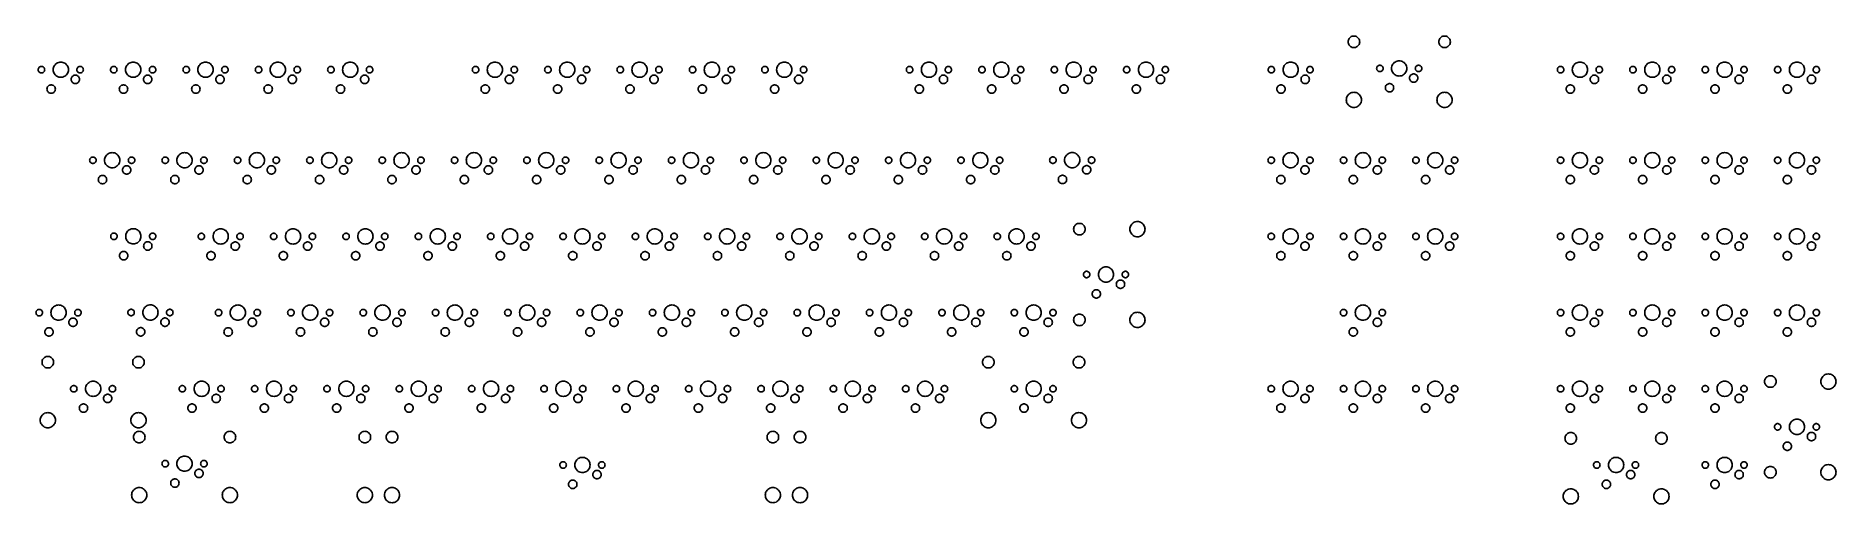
# Model space of a CAD drawing. Extents: x 4.6 to 23.2, y -15.6 to -10.7.
import ezdxf

# ---------------------------------------------------------------- set-up
doc = ezdxf.new("R2010")
doc.units = 0
doc.header["$MEASUREMENT"] = 0
doc.layers.add('BLACK', color=7, linetype='CONTINUOUS')

msp = doc.modelspace()

# ---------------------------------------------------------------- linework, layer by layer
at = {"layer": 'BLACK', "linetype": 'CONTINUOUS'}
for p, q in [((18.1706, -10.7869), (18.1714, -10.7775)), ((18.1714, -10.7963), (18.1706, -10.7869)), ((18.1714, -10.7775), (18.1735, -10.7684)), ((18.1735, -10.7684), (18.1772, -10.7597)), ((18.1772, -10.7597), (18.1821, -10.7517)), ((18.1821, -10.7517), (18.1882, -10.7445)), ((18.1882, -10.7445), (18.1953, -10.7384)), ((18.1953, -10.7384), (18.2034, -10.7335)), ((18.2034, -10.7335), (18.2121, -10.7299)), ((18.2121, -10.7299), (18.2212, -10.7277)), ((18.2212, -10.7277), (18.2306, -10.7269)), ((18.2306, -10.7269), (18.24, -10.7277)), ((18.24, -10.7277), (18.2492, -10.7299)), ((18.2492, -10.7299), (18.2579, -10.7335)), ((18.2579, -10.7335), (18.2659, -10.7384)), ((18.2659, -10.7384), (18.273, -10.7445)), ((18.273, -10.7445), (18.2792, -10.7517)), ((18.2792, -10.7517), (18.2841, -10.7597)), ((18.2841, -10.7597), (18.2877, -10.7684)), ((18.2877, -10.7684), (18.2899, -10.7775)), ((18.2899, -10.7775), (18.2906, -10.7869)), ((18.2906, -10.7869), (18.2899, -10.7963)), ((19.1081, -10.7869), (19.1089, -10.7775)), ((19.1089, -10.7963), (19.1081, -10.7869)), ((19.1089, -10.7775), (19.111, -10.7684)), ((19.111, -10.7684), (19.1147, -10.7597)), ((19.1147, -10.7597), (19.1196, -10.7517)), ((19.1196, -10.7517), (19.1257, -10.7445)), ((19.1257, -10.7445), (19.1328, -10.7384)), ((19.1328, -10.7384), (19.1409, -10.7335)), ((19.1409, -10.7335), (19.1496, -10.7299)), ((19.1496, -10.7299), (19.1587, -10.7277)), ((19.1587, -10.7277), (19.1681, -10.7269)), ((19.1681, -10.7269), (19.1775, -10.7277)), ((19.1775, -10.7277), (19.1867, -10.7299)), ((19.1867, -10.7299), (19.1954, -10.7335)), ((19.1954, -10.7335), (19.2034, -10.7384)), ((19.2034, -10.7384), (19.2105, -10.7445)), ((19.2105, -10.7445), (19.2167, -10.7517)), ((19.2167, -10.7517), (19.2216, -10.7597)), ((19.2216, -10.7597), (19.2252, -10.7684)), ((19.2252, -10.7684), (19.2274, -10.7775)), ((19.2274, -10.7775), (19.2281, -10.7869)), ((19.2281, -10.7869), (19.2274, -10.7963)), ((18.1735, -10.8055), (18.1714, -10.7963)), ((18.1772, -10.8142), (18.1735, -10.8055)), ((18.1821, -10.8222), (18.1772, -10.8142)), ((18.1882, -10.8294), (18.1821, -10.8222)), ((18.1953, -10.8355), (18.1882, -10.8294)), ((18.2034, -10.8404), (18.1953, -10.8355)), ((18.2121, -10.844), (18.2034, -10.8404)), ((18.2212, -10.8462), (18.2121, -10.844)), ((18.2306, -10.8469), (18.2212, -10.8462)), ((18.24, -10.8462), (18.2306, -10.8469)), ((18.2492, -10.844), (18.24, -10.8462)), ((18.2579, -10.8404), (18.2492, -10.844)), ((18.2659, -10.8355), (18.2579, -10.8404)), ((18.273, -10.8294), (18.2659, -10.8355)), ((18.2792, -10.8222), (18.273, -10.8294)), ((18.2841, -10.8142), (18.2792, -10.8222)), ((18.2877, -10.8055), (18.2841, -10.8142)), ((18.2899, -10.7963), (18.2877, -10.8055)), ((19.111, -10.8055), (19.1089, -10.7963)), ((19.1147, -10.8142), (19.111, -10.8055)), ((19.1196, -10.8222), (19.1147, -10.8142)), ((19.1257, -10.8294), (19.1196, -10.8222)), ((19.1328, -10.8355), (19.1257, -10.8294)), ((19.1409, -10.8404), (19.1328, -10.8355)), ((19.1496, -10.844), (19.1409, -10.8404)), ((19.1587, -10.8462), (19.1496, -10.844)), ((19.1681, -10.8469), (19.1587, -10.8462)), ((19.1775, -10.8462), (19.1681, -10.8469)), ((19.1867, -10.844), (19.1775, -10.8462)), ((19.1954, -10.8404), (19.1867, -10.844)), ((19.2034, -10.8355), (19.1954, -10.8404)), ((19.2105, -10.8294), (19.2034, -10.8355)), ((19.2167, -10.8222), (19.2105, -10.8294)), ((19.2216, -10.8142), (19.2167, -10.8222)), ((19.2252, -10.8055), (19.2216, -10.8142)), ((19.2274, -10.7963), (19.2252, -10.8055)), ((4.6275, -11.075), (4.62824, -11.068)), ((4.62824, -11.082), (4.6275, -11.075)), ((4.62824, -11.068), (4.6304, -11.0614)), ((4.6304, -11.0886), (4.62824, -11.082)), ((4.6304, -11.0614), (4.6339, -11.0553)), ((4.6339, -11.0947), (4.6304, -11.0886)), ((4.6339, -11.0553), (4.63858, -11.0501)), ((4.63858, -11.0999), (4.6339, -11.0947)), ((4.63858, -11.0501), (4.64424, -11.046)), ((4.64424, -11.104), (4.63858, -11.0999)), ((4.64424, -11.046), (4.65063, -11.0432)), ((4.65063, -11.1068), (4.64424, -11.104)), ((4.65063, -11.0432), (4.65747, -11.0417)), ((4.65747, -11.1083), (4.65063, -11.1068)), ((4.65747, -11.0417), (4.66447, -11.0417)), ((4.66447, -11.1083), (4.65747, -11.1083)), ((4.66447, -11.0417), (4.67131, -11.0432)), ((4.67131, -11.1068), (4.66447, -11.1083)), ((4.67131, -11.0432), (4.6777, -11.046)), ((4.6777, -11.104), (4.67131, -11.1068)), ((4.6777, -11.046), (4.68336, -11.0501)), ((4.68336, -11.0999), (4.6777, -11.104)), ((4.68336, -11.0501), (4.68804, -11.0553)), ((4.68804, -11.0947), (4.68336, -11.0999)), ((4.68804, -11.0553), (4.69154, -11.0614)), ((4.69154, -11.0886), (4.68804, -11.0947)), ((4.69154, -11.0614), (4.6937, -11.068)), ((4.6937, -11.082), (4.69154, -11.0886)), ((4.6937, -11.068), (4.69443, -11.075)), ((4.69443, -11.075), (4.6937, -11.082)), ((4.78223, -11.075), (4.78303, -11.0638)), ((4.78303, -11.0862), (4.78223, -11.075)), ((4.78303, -11.0638), (4.78542, -11.0528)), ((4.78542, -11.0972), (4.78303, -11.0862)), ((4.78542, -11.0528), (4.78934, -11.0423)), ((4.78934, -11.1077), (4.78542, -11.0972)), ((4.78934, -11.0423), (4.79473, -11.0324)), ((4.79473, -11.1176), (4.78934, -11.1077)), ((4.79473, -11.0324), (4.80146, -11.0234)), ((4.80146, -11.1266), (4.79473, -11.1176)), ((4.80146, -11.0234), (4.8094, -11.0155)), ((4.8094, -11.1345), (4.80146, -11.1266)), ((4.8094, -11.0155), (4.8184, -11.0088)), ((4.8184, -11.1412), (4.8094, -11.1345)), ((4.8184, -11.0088), (4.82826, -11.0034)), ((4.82826, -11.1466), (4.8184, -11.1412)), ((4.82826, -11.0034), (4.83878, -10.9994)), ((4.83878, -11.1506), (4.82826, -11.1466)), ((4.83878, -10.9994), (4.84976, -10.9971)), ((4.84976, -11.1529), (4.83878, -11.1506)), ((4.84976, -10.9971), (4.86097, -10.9963)), ((4.86097, -11.1537), (4.84976, -11.1529)), ((4.86097, -10.9963), (4.87217, -10.9971)), ((4.87217, -11.1529), (4.86097, -11.1537)), ((4.87217, -10.9971), (4.88315, -10.9994)), ((4.88315, -11.1506), (4.87217, -11.1529)), ((4.88315, -10.9994), (4.89368, -11.0034)), ((4.89368, -11.1466), (4.88315, -11.1506)), ((4.89368, -11.0034), (4.90354, -11.0088)), ((4.90354, -11.1412), (4.89368, -11.1466)), ((4.90354, -11.0088), (4.91253, -11.0155)), ((4.91253, -11.1345), (4.90354, -11.1412)), ((4.91253, -11.0155), (4.92048, -11.0234)), ((4.92048, -11.1266), (4.91253, -11.1345)), ((4.92048, -11.0234), (4.92721, -11.0324)), ((4.92721, -11.1176), (4.92048, -11.1266)), ((4.92721, -11.0324), (4.93259, -11.0423)), ((4.93259, -11.1077), (4.92721, -11.1176)), ((4.93259, -11.0423), (4.93652, -11.0528)), ((4.93652, -11.0972), (4.93259, -11.1077)), ((4.93652, -11.0528), (4.93891, -11.0638)), ((4.93891, -11.0862), (4.93652, -11.0972)), ((4.93891, -11.0638), (4.93971, -11.075)), ((4.93971, -11.075), (4.93891, -11.0862)), ((4.9684, -11.167), (4.97059, -11.1594)), ((4.97059, -11.1594), (4.97415, -11.1522)), ((4.97415, -11.1522), (4.97896, -11.1458)), ((4.97896, -11.1458), (4.98487, -11.1404)), ((4.98487, -11.1404), (4.99166, -11.1362)), ((4.99166, -11.1362), (4.99912, -11.1333)), ((4.99912, -11.1333), (5.00697, -11.1319)), ((5.00697, -11.1319), (5.01496, -11.1319)), ((5.01496, -11.1319), (5.02282, -11.1333)), ((5.02282, -11.1333), (5.03027, -11.1362)), ((5.0275, -11.075), (5.02824, -11.068)), ((5.02824, -11.082), (5.0275, -11.075)), ((5.02824, -11.068), (5.0304, -11.0614)), ((5.0304, -11.0886), (5.02824, -11.082)), ((5.03027, -11.1362), (5.03707, -11.1404)), ((5.0304, -11.0614), (5.0339, -11.0553)), ((5.0339, -11.0947), (5.0304, -11.0886)), ((5.0339, -11.0553), (5.03858, -11.0501)), ((5.03858, -11.0999), (5.0339, -11.0947)), ((5.03707, -11.1404), (5.04297, -11.1458)), ((5.03858, -11.0501), (5.04424, -11.046)), ((5.04424, -11.104), (5.03858, -11.0999)), ((5.04297, -11.1458), (5.04779, -11.1522)), ((5.04424, -11.046), (5.05063, -11.0432)), ((5.05063, -11.1068), (5.04424, -11.104)), ((5.04779, -11.1522), (5.05135, -11.1594)), ((5.05063, -11.0432), (5.05747, -11.0417)), ((5.05747, -11.1083), (5.05063, -11.1068)), ((5.05135, -11.1594), (5.05354, -11.167)), ((5.05747, -11.0417), (5.06447, -11.0417)), ((5.06447, -11.1083), (5.05747, -11.1083)), ((5.06447, -11.0417), (5.07131, -11.0432)), ((5.07131, -11.1068), (5.06447, -11.1083)), ((5.07131, -11.0432), (5.0777, -11.046)), ((5.0777, -11.104), (5.07131, -11.1068)), ((5.0777, -11.046), (5.08336, -11.0501)), ((5.08336, -11.0999), (5.0777, -11.104)), ((5.08336, -11.0501), (5.08804, -11.0553)), ((5.08804, -11.0947), (5.08336, -11.0999)), ((5.08804, -11.0553), (5.09154, -11.0614)), ((5.09154, -11.0886), (5.08804, -11.0947)), ((5.09154, -11.0614), (5.0937, -11.068)), ((5.0937, -11.082), (5.09154, -11.0886)), ((5.0937, -11.068), (5.09443, -11.075)), ((5.09443, -11.075), (5.0937, -11.082)), ((5.37554, -11.075), (5.37627, -11.068)), ((5.37627, -11.082), (5.37554, -11.075)), ((5.37627, -11.068), (5.37843, -11.0614)), ((5.37843, -11.0886), (5.37627, -11.082)), ((5.37843, -11.0614), (5.38193, -11.0553)), ((5.38193, -11.0947), (5.37843, -11.0886)), ((5.38193, -11.0553), (5.38661, -11.0501)), ((5.38661, -11.0999), (5.38193, -11.0947)), ((5.38661, -11.0501), (5.39227, -11.046)), ((5.39227, -11.104), (5.38661, -11.0999)), ((5.39227, -11.046), (5.39866, -11.0432)), ((5.39866, -11.1068), (5.39227, -11.104)), ((5.39866, -11.0432), (5.4055, -11.0417)), ((5.4055, -11.1083), (5.39866, -11.1068)), ((5.4055, -11.0417), (5.4125, -11.0417)), ((5.4125, -11.1083), (5.4055, -11.1083)), ((5.4125, -11.0417), (5.41934, -11.0432)), ((5.41934, -11.1068), (5.4125, -11.1083)), ((5.41934, -11.0432), (5.42573, -11.046)), ((5.42573, -11.104), (5.41934, -11.1068)), ((5.42573, -11.046), (5.43139, -11.0501)), ((5.43139, -11.0999), (5.42573, -11.104)), ((5.43139, -11.0501), (5.43607, -11.0553)), ((5.43607, -11.0947), (5.43139, -11.0999)), ((5.43607, -11.0553), (5.43957, -11.0614)), ((5.43957, -11.0886), (5.43607, -11.0947)), ((5.43957, -11.0614), (5.44173, -11.068)), ((5.44173, -11.082), (5.43957, -11.0886)), ((5.44173, -11.068), (5.44246, -11.075)), ((5.44246, -11.075), (5.44173, -11.082)), ((5.53026, -11.075), (5.53106, -11.0638)), ((5.53106, -11.0862), (5.53026, -11.075)), ((5.53106, -11.0638), (5.53345, -11.0528)), ((5.53345, -11.0972), (5.53106, -11.0862)), ((5.53345, -11.0528), (5.53738, -11.0423)), ((5.53738, -11.1077), (5.53345, -11.0972)), ((5.53738, -11.0423), (5.54276, -11.0324)), ((5.54276, -11.1176), (5.53738, -11.1077)), ((5.54276, -11.0324), (5.54949, -11.0234)), ((5.54949, -11.1266), (5.54276, -11.1176)), ((5.54949, -11.0234), (5.55744, -11.0155)), ((5.55744, -11.1345), (5.54949, -11.1266)), ((5.55744, -11.0155), (5.56643, -11.0088)), ((5.56643, -11.1412), (5.55744, -11.1345)), ((5.56643, -11.0088), (5.57629, -11.0034)), ((5.57629, -11.1466), (5.56643, -11.1412)), ((5.57629, -11.0034), (5.58682, -10.9994)), ((5.58682, -11.1506), (5.57629, -11.1466)), ((5.58682, -10.9994), (5.59779, -10.9971)), ((5.59779, -11.1529), (5.58682, -11.1506)), ((5.59779, -10.9971), (5.609, -10.9963)), ((5.609, -11.1537), (5.59779, -11.1529)), ((5.609, -10.9963), (5.62021, -10.9971)), ((5.62021, -11.1529), (5.609, -11.1537)), ((5.62021, -10.9971), (5.63118, -10.9994)), ((5.63118, -11.1506), (5.62021, -11.1529)), ((5.63118, -10.9994), (5.64171, -11.0034)), ((5.64171, -11.1466), (5.63118, -11.1506)), ((5.64171, -11.0034), (5.65157, -11.0088)), ((5.65157, -11.1412), (5.64171, -11.1466)), ((5.65157, -11.0088), (5.66056, -11.0155)), ((5.66056, -11.1345), (5.65157, -11.1412)), ((5.66056, -11.0155), (5.66851, -11.0234)), ((5.66851, -11.1266), (5.66056, -11.1345)), ((5.66851, -11.0234), (5.67524, -11.0324)), ((5.67524, -11.1176), (5.66851, -11.1266)), ((5.67524, -11.0324), (5.68062, -11.0423)), ((5.68062, -11.1077), (5.67524, -11.1176)), ((5.68062, -11.0423), (5.68455, -11.0528)), ((5.68455, -11.0972), (5.68062, -11.1077)), ((5.68455, -11.0528), (5.68694, -11.0638)), ((5.68694, -11.0862), (5.68455, -11.0972)), ((5.68694, -11.0638), (5.68774, -11.075)), ((5.68774, -11.075), (5.68694, -11.0862)), ((5.71643, -11.167), (5.71862, -11.1594)), ((5.71862, -11.1594), (5.72218, -11.1522)), ((5.72218, -11.1522), (5.727, -11.1458)), ((5.727, -11.1458), (5.7329, -11.1404)), ((5.7329, -11.1404), (5.7397, -11.1362)), ((5.7397, -11.1362), (5.74715, -11.1333)), ((5.74715, -11.1333), (5.755, -11.1319)), ((5.755, -11.1319), (5.763, -11.1319)), ((5.763, -11.1319), (5.77085, -11.1333)), ((5.77085, -11.1333), (5.7783, -11.1362)), ((5.77554, -11.075), (5.77627, -11.068)), ((5.77627, -11.082), (5.77554, -11.075)), ((5.77627, -11.068), (5.77843, -11.0614)), ((5.77843, -11.0886), (5.77627, -11.082)), ((5.7783, -11.1362), (5.7851, -11.1404)), ((5.77843, -11.0614), (5.78193, -11.0553)), ((5.78193, -11.0947), (5.77843, -11.0886)), ((5.78193, -11.0553), (5.78661, -11.0501)), ((5.78661, -11.0999), (5.78193, -11.0947)), ((5.7851, -11.1404), (5.791, -11.1458)), ((5.78661, -11.0501), (5.79227, -11.046)), ((5.79227, -11.104), (5.78661, -11.0999)), ((5.791, -11.1458), (5.79582, -11.1522)), ((5.79227, -11.046), (5.79866, -11.0432)), ((5.79866, -11.1068), (5.79227, -11.104)), ((5.79582, -11.1522), (5.79938, -11.1594)), ((5.79866, -11.0432), (5.8055, -11.0417)), ((5.8055, -11.1083), (5.79866, -11.1068)), ((5.79938, -11.1594), (5.80157, -11.167)), ((5.8055, -11.0417), (5.8125, -11.0417)), ((5.8125, -11.1083), (5.8055, -11.1083)), ((5.8125, -11.0417), (5.81934, -11.0432)), ((5.81934, -11.1068), (5.8125, -11.1083)), ((5.81934, -11.0432), (5.82573, -11.046)), ((5.82573, -11.104), (5.81934, -11.1068)), ((5.82573, -11.046), (5.83139, -11.0501)), ((5.83139, -11.0999), (5.82573, -11.104)), ((5.83139, -11.0501), (5.83607, -11.0553)), ((5.83607, -11.0947), (5.83139, -11.0999)), ((5.83607, -11.0553), (5.83957, -11.0614)), ((5.83957, -11.0886), (5.83607, -11.0947)), ((5.83957, -11.0614), (5.84173, -11.068)), ((5.84173, -11.082), (5.83957, -11.0886)), ((5.84173, -11.068), (5.84246, -11.075)), ((5.84246, -11.075), (5.84173, -11.082)), ((6.12357, -11.075), (6.1243, -11.068)), ((6.1243, -11.082), (6.12357, -11.075)), ((6.1243, -11.068), (6.12646, -11.0614)), ((6.12646, -11.0886), (6.1243, -11.082)), ((6.12646, -11.0614), (6.12996, -11.0553)), ((6.12996, -11.0947), (6.12646, -11.0886)), ((6.12996, -11.0553), (6.13464, -11.0501)), ((6.13464, -11.0999), (6.12996, -11.0947)), ((6.13464, -11.0501), (6.1403, -11.046)), ((6.1403, -11.104), (6.13464, -11.0999)), ((6.1403, -11.046), (6.14669, -11.0432)), ((6.14669, -11.1068), (6.1403, -11.104)), ((6.14669, -11.0432), (6.15353, -11.0417)), ((6.15353, -11.1083), (6.14669, -11.1068)), ((6.15353, -11.0417), (6.16053, -11.0417)), ((6.16053, -11.1083), (6.15353, -11.1083)), ((6.16053, -11.0417), (6.16737, -11.0432)), ((6.16737, -11.1068), (6.16053, -11.1083)), ((6.16737, -11.0432), (6.17376, -11.046)), ((6.17376, -11.104), (6.16737, -11.1068)), ((6.17376, -11.046), (6.17942, -11.0501)), ((6.17942, -11.0999), (6.17376, -11.104)), ((6.17942, -11.0501), (6.1841, -11.0553)), ((6.1841, -11.0947), (6.17942, -11.0999)), ((6.1841, -11.0553), (6.1876, -11.0614)), ((6.1876, -11.0886), (6.1841, -11.0947)), ((6.1876, -11.0614), (6.18976, -11.068)), ((6.18976, -11.082), (6.1876, -11.0886)), ((6.18976, -11.068), (6.1905, -11.075)), ((6.1905, -11.075), (6.18976, -11.082)), ((6.27829, -11.075), (6.27909, -11.0638)), ((6.27909, -11.0862), (6.27829, -11.075)), ((6.27909, -11.0638), (6.28148, -11.0528)), ((6.28148, -11.0972), (6.27909, -11.0862)), ((6.28148, -11.0528), (6.28541, -11.0423)), ((6.28541, -11.1077), (6.28148, -11.0972)), ((6.28541, -11.0423), (6.29079, -11.0324)), ((6.29079, -11.1176), (6.28541, -11.1077)), ((6.29079, -11.0324), (6.29752, -11.0234)), ((6.29752, -11.1266), (6.29079, -11.1176)), ((6.29752, -11.0234), (6.30547, -11.0155)), ((6.30547, -11.1345), (6.29752, -11.1266)), ((6.30547, -11.0155), (6.31446, -11.0088)), ((6.31446, -11.1412), (6.30547, -11.1345)), ((6.31446, -11.0088), (6.32432, -11.0034)), ((6.32432, -11.1466), (6.31446, -11.1412)), ((6.32432, -11.0034), (6.33485, -10.9994)), ((6.33485, -11.1506), (6.32432, -11.1466)), ((6.33485, -10.9994), (6.34583, -10.9971)), ((6.34583, -11.1529), (6.33485, -11.1506)), ((6.34583, -10.9971), (6.35703, -10.9963)), ((6.35703, -11.1537), (6.34583, -11.1529)), ((6.35703, -10.9963), (6.36824, -10.9971)), ((6.36824, -11.1529), (6.35703, -11.1537)), ((6.36824, -10.9971), (6.37922, -10.9994)), ((6.37922, -11.1506), (6.36824, -11.1529)), ((6.37922, -10.9994), (6.38974, -11.0034)), ((6.38974, -11.1466), (6.37922, -11.1506)), ((6.38974, -11.0034), (6.3996, -11.0088)), ((6.3996, -11.1412), (6.38974, -11.1466)), ((6.3996, -11.0088), (6.4086, -11.0155)), ((6.4086, -11.1345), (6.3996, -11.1412)), ((6.4086, -11.0155), (6.41654, -11.0234)), ((6.41654, -11.1266), (6.4086, -11.1345)), ((6.41654, -11.0234), (6.42327, -11.0324)), ((6.42327, -11.1176), (6.41654, -11.1266)), ((6.42327, -11.0324), (6.42866, -11.0423)), ((6.42866, -11.1077), (6.42327, -11.1176)), ((6.42866, -11.0423), (6.43258, -11.0528)), ((6.43258, -11.0972), (6.42866, -11.1077)), ((6.43258, -11.0528), (6.43497, -11.0638)), ((6.43497, -11.0862), (6.43258, -11.0972)), ((6.43497, -11.0638), (6.43577, -11.075)), ((6.43577, -11.075), (6.43497, -11.0862)), ((6.46446, -11.167), (6.46665, -11.1594)), ((6.46665, -11.1594), (6.47021, -11.1522)), ((6.47021, -11.1522), (6.47503, -11.1458)), ((6.47503, -11.1458), (6.48093, -11.1404)), ((6.48093, -11.1404), (6.48773, -11.1362)), ((6.48773, -11.1362), (6.49518, -11.1333)), ((6.49518, -11.1333), (6.50304, -11.1319)), ((6.50304, -11.1319), (6.51103, -11.1319)), ((6.51103, -11.1319), (6.51888, -11.1333)), ((6.51888, -11.1333), (6.52634, -11.1362)), ((6.52357, -11.075), (6.5243, -11.068)), ((6.5243, -11.082), (6.52357, -11.075)), ((6.5243, -11.068), (6.52646, -11.0614)), ((6.52646, -11.0886), (6.5243, -11.082)), ((6.52634, -11.1362), (6.53313, -11.1404)), ((6.52646, -11.0614), (6.52996, -11.0553)), ((6.52996, -11.0947), (6.52646, -11.0886)), ((6.52996, -11.0553), (6.53464, -11.0501)), ((6.53464, -11.0999), (6.52996, -11.0947)), ((6.53313, -11.1404), (6.53904, -11.1458)), ((6.53464, -11.0501), (6.5403, -11.046)), ((6.5403, -11.104), (6.53464, -11.0999)), ((6.53904, -11.1458), (6.54385, -11.1522)), ((6.5403, -11.046), (6.54669, -11.0432)), ((6.54669, -11.1068), (6.5403, -11.104)), ((6.54385, -11.1522), (6.54741, -11.1594)), ((6.54669, -11.0432), (6.55353, -11.0417)), ((6.55353, -11.1083), (6.54669, -11.1068)), ((6.54741, -11.1594), (6.5496, -11.167)), ((6.55353, -11.0417), (6.56053, -11.0417)), ((6.56053, -11.1083), (6.55353, -11.1083)), ((6.56053, -11.0417), (6.56737, -11.0432)), ((6.56737, -11.1068), (6.56053, -11.1083)), ((6.56737, -11.0432), (6.57376, -11.046)), ((6.57376, -11.104), (6.56737, -11.1068)), ((6.57376, -11.046), (6.57942, -11.0501)), ((6.57942, -11.0999), (6.57376, -11.104)), ((6.57942, -11.0501), (6.5841, -11.0553)), ((6.5841, -11.0947), (6.57942, -11.0999)), ((6.5841, -11.0553), (6.5876, -11.0614)), ((6.5876, -11.0886), (6.5841, -11.0947)), ((6.5876, -11.0614), (6.58976, -11.068)), ((6.58976, -11.082), (6.5876, -11.0886)), ((6.58976, -11.068), (6.5905, -11.075)), ((6.5905, -11.075), (6.58976, -11.082)), ((6.8716, -11.075), (6.87233, -11.068)), ((6.87233, -11.082), (6.8716, -11.075)), ((6.87233, -11.068), (6.87449, -11.0614)), ((6.87449, -11.0886), (6.87233, -11.082)), ((6.87449, -11.0614), (6.87799, -11.0553)), ((6.87799, -11.0947), (6.87449, -11.0886)), ((6.87799, -11.0553), (6.88267, -11.0501)), ((6.88267, -11.0999), (6.87799, -11.0947)), ((6.88267, -11.0501), (6.88833, -11.046)), ((6.88833, -11.104), (6.88267, -11.0999)), ((6.88833, -11.046), (6.89472, -11.0432)), ((6.89472, -11.1068), (6.88833, -11.104)), ((6.89472, -11.0432), (6.90156, -11.0417)), ((6.90156, -11.1083), (6.89472, -11.1068)), ((6.90156, -11.0417), (6.90856, -11.0417)), ((6.90856, -11.1083), (6.90156, -11.1083)), ((6.90856, -11.0417), (6.9154, -11.0432)), ((6.9154, -11.1068), (6.90856, -11.1083)), ((6.9154, -11.0432), (6.9218, -11.046)), ((6.9218, -11.104), (6.9154, -11.1068)), ((6.9218, -11.046), (6.92746, -11.0501)), ((6.92746, -11.0999), (6.9218, -11.104)), ((6.92746, -11.0501), (6.93214, -11.0553)), ((6.93214, -11.0947), (6.92746, -11.0999)), ((6.93214, -11.0553), (6.93563, -11.0614)), ((6.93563, -11.0886), (6.93214, -11.0947)), ((6.93563, -11.0614), (6.9378, -11.068)), ((6.9378, -11.082), (6.93563, -11.0886)), ((6.9378, -11.068), (6.93853, -11.075)), ((6.93853, -11.075), (6.9378, -11.082)), ((7.02632, -11.075), (7.02712, -11.0638)), ((7.02712, -11.0862), (7.02632, -11.075)), ((7.02712, -11.0638), (7.02951, -11.0528)), ((7.02951, -11.0972), (7.02712, -11.0862)), ((7.02951, -11.0528), (7.03344, -11.0423)), ((7.03344, -11.1077), (7.02951, -11.0972)), ((7.03344, -11.0423), (7.03882, -11.0324)), ((7.03882, -11.1176), (7.03344, -11.1077)), ((7.03882, -11.0324), (7.04556, -11.0234)), ((7.04556, -11.1266), (7.03882, -11.1176)), ((7.04556, -11.0234), (7.0535, -11.0155)), ((7.0535, -11.1345), (7.04556, -11.1266)), ((7.0535, -11.0155), (7.06249, -11.0088)), ((7.06249, -11.1412), (7.0535, -11.1345)), ((7.06249, -11.0088), (7.07235, -11.0034)), ((7.07235, -11.1466), (7.06249, -11.1412)), ((7.07235, -11.0034), (7.08288, -10.9994)), ((7.08288, -11.1506), (7.07235, -11.1466)), ((7.08288, -10.9994), (7.09386, -10.9971)), ((7.09386, -11.1529), (7.08288, -11.1506)), ((7.09386, -10.9971), (7.10506, -10.9963)), ((7.10506, -11.1537), (7.09386, -11.1529)), ((7.10506, -10.9963), (7.11627, -10.9971)), ((7.11627, -11.1529), (7.10506, -11.1537)), ((7.11627, -10.9971), (7.12725, -10.9994)), ((7.12725, -11.1506), (7.11627, -11.1529)), ((7.12725, -10.9994), (7.13777, -11.0034)), ((7.13777, -11.1466), (7.12725, -11.1506)), ((7.13777, -11.0034), (7.14763, -11.0088)), ((7.14763, -11.1412), (7.13777, -11.1466)), ((7.14763, -11.0088), (7.15663, -11.0155)), ((7.15663, -11.1345), (7.14763, -11.1412)), ((7.15663, -11.0155), (7.16457, -11.0234)), ((7.16457, -11.1266), (7.15663, -11.1345)), ((7.16457, -11.0234), (7.1713, -11.0324)), ((7.1713, -11.1176), (7.16457, -11.1266)), ((7.1713, -11.0324), (7.17669, -11.0423)), ((7.17669, -11.1077), (7.1713, -11.1176)), ((7.17669, -11.0423), (7.18061, -11.0528)), ((7.18061, -11.0972), (7.17669, -11.1077)), ((7.18061, -11.0528), (7.183, -11.0638)), ((7.183, -11.0862), (7.18061, -11.0972)), ((7.183, -11.0638), (7.1838, -11.075)), ((7.1838, -11.075), (7.183, -11.0862)), ((7.21249, -11.167), (7.21468, -11.1594)), ((7.21468, -11.1594), (7.21824, -11.1522)), ((7.21824, -11.1522), (7.22306, -11.1458)), ((7.22306, -11.1458), (7.22896, -11.1404)), ((7.22896, -11.1404), (7.23576, -11.1362)), ((7.23576, -11.1362), (7.24321, -11.1333)), ((7.24321, -11.1333), (7.25107, -11.1319)), ((7.25107, -11.1319), (7.25906, -11.1319)), ((7.25906, -11.1319), (7.26691, -11.1333)), ((7.26691, -11.1333), (7.27437, -11.1362)), ((7.2716, -11.075), (7.27233, -11.068)), ((7.27233, -11.082), (7.2716, -11.075)), ((7.27233, -11.068), (7.27449, -11.0614)), ((7.27449, -11.0886), (7.27233, -11.082)), ((7.27437, -11.1362), (7.28116, -11.1404)), ((7.27449, -11.0614), (7.27799, -11.0553)), ((7.27799, -11.0947), (7.27449, -11.0886)), ((7.27799, -11.0553), (7.28267, -11.0501)), ((7.28267, -11.0999), (7.27799, -11.0947)), ((7.28116, -11.1404), (7.28707, -11.1458)), ((7.28267, -11.0501), (7.28833, -11.046)), ((7.28833, -11.104), (7.28267, -11.0999)), ((7.28707, -11.1458), (7.29188, -11.1522)), ((7.28833, -11.046), (7.29472, -11.0432)), ((7.29472, -11.1068), (7.28833, -11.104)), ((7.29188, -11.1522), (7.29545, -11.1594)), ((7.29472, -11.0432), (7.30157, -11.0417)), ((7.30157, -11.1083), (7.29472, -11.1068)), ((7.29545, -11.1594), (7.29763, -11.167)), ((7.30157, -11.0417), (7.30856, -11.0417)), ((7.30856, -11.1083), (7.30157, -11.1083)), ((7.30856, -11.0417), (7.3154, -11.0432)), ((7.3154, -11.1068), (7.30856, -11.1083)), ((7.3154, -11.0432), (7.3218, -11.046)), ((7.3218, -11.104), (7.3154, -11.1068)), ((7.3218, -11.046), (7.32746, -11.0501)), ((7.32746, -11.0999), (7.3218, -11.104)), ((7.32746, -11.0501), (7.33214, -11.0553)), ((7.33214, -11.0947), (7.32746, -11.0999)), ((7.33214, -11.0553), (7.33563, -11.0614)), ((7.33563, -11.0886), (7.33214, -11.0947)), ((7.33563, -11.0614), (7.3378, -11.068)), ((7.3378, -11.082), (7.33563, -11.0886)), ((7.3378, -11.068), (7.33853, -11.075)), ((7.33853, -11.075), (7.3378, -11.082)), ((7.61963, -11.075), (7.62036, -11.068)), ((7.62036, -11.082), (7.61963, -11.075)), ((7.62036, -11.068), (7.62252, -11.0614)), ((7.62252, -11.0886), (7.62036, -11.082)), ((7.62252, -11.0614), (7.62602, -11.0553)), ((7.62602, -11.0947), (7.62252, -11.0886)), ((7.62602, -11.0553), (7.6307, -11.0501)), ((7.6307, -11.0999), (7.62602, -11.0947)), ((7.6307, -11.0501), (7.63636, -11.046)), ((7.63636, -11.104), (7.6307, -11.0999)), ((7.63636, -11.046), (7.64275, -11.0432)), ((7.64275, -11.1068), (7.63636, -11.104)), ((7.64275, -11.0432), (7.6496, -11.0417)), ((7.6496, -11.1083), (7.64275, -11.1068)), ((7.6496, -11.0417), (7.65659, -11.0417)), ((7.65659, -11.1083), (7.6496, -11.1083)), ((7.65659, -11.0417), (7.66344, -11.0432)), ((7.66344, -11.1068), (7.65659, -11.1083)), ((7.66344, -11.0432), (7.66983, -11.046)), ((7.66983, -11.104), (7.66344, -11.1068)), ((7.66983, -11.046), (7.67549, -11.0501)), ((7.67549, -11.0999), (7.66983, -11.104)), ((7.67549, -11.0501), (7.68017, -11.0553)), ((7.68017, -11.0947), (7.67549, -11.0999)), ((7.68017, -11.0553), (7.68367, -11.0614)), ((7.68367, -11.0886), (7.68017, -11.0947)), ((7.68367, -11.0614), (7.68583, -11.068)), ((7.68583, -11.082), (7.68367, -11.0886)), ((7.68583, -11.068), (7.68656, -11.075)), ((7.68656, -11.075), (7.68583, -11.082)), ((7.77435, -11.075), (7.77516, -11.0638)), ((7.77516, -11.0862), (7.77435, -11.075)), ((7.77516, -11.0638), (7.77754, -11.0528)), ((7.77754, -11.0972), (7.77516, -11.0862)), ((7.77754, -11.0528), (7.78147, -11.0423)), ((7.78147, -11.1077), (7.77754, -11.0972)), ((7.78147, -11.0423), (7.78685, -11.0324)), ((7.78685, -11.1176), (7.78147, -11.1077)), ((7.78685, -11.0324), (7.79359, -11.0234)), ((7.79359, -11.1266), (7.78685, -11.1176)), ((7.79359, -11.0234), (7.80153, -11.0155)), ((7.80153, -11.1345), (7.79359, -11.1266)), ((7.80153, -11.0155), (7.81052, -11.0088)), ((7.81052, -11.1412), (7.80153, -11.1345)), ((7.81052, -11.0088), (7.82038, -11.0034)), ((7.82038, -11.1466), (7.81052, -11.1412)), ((7.82038, -11.0034), (7.83091, -10.9994)), ((7.83091, -11.1506), (7.82038, -11.1466)), ((7.83091, -10.9994), (7.84189, -10.9971)), ((7.84189, -11.1529), (7.83091, -11.1506)), ((7.84189, -10.9971), (7.85309, -10.9963)), ((7.85309, -11.1537), (7.84189, -11.1529)), ((7.85309, -10.9963), (7.8643, -10.9971)), ((7.8643, -11.1529), (7.85309, -11.1537)), ((7.8643, -10.9971), (7.87528, -10.9994)), ((7.87528, -11.1506), (7.8643, -11.1529)), ((7.87528, -10.9994), (7.8858, -11.0034)), ((7.8858, -11.1466), (7.87528, -11.1506)), ((7.8858, -11.0034), (7.89566, -11.0088)), ((7.89566, -11.1412), (7.8858, -11.1466)), ((7.89566, -11.0088), (7.90466, -11.0155)), ((7.90466, -11.1345), (7.89566, -11.1412)), ((7.90466, -11.0155), (7.9126, -11.0234)), ((7.9126, -11.1266), (7.90466, -11.1345)), ((7.9126, -11.0234), (7.91933, -11.0324)), ((7.91933, -11.1176), (7.9126, -11.1266)), ((7.91933, -11.0324), (7.92472, -11.0423)), ((7.92472, -11.1077), (7.91933, -11.1176)), ((7.92472, -11.0423), (7.92865, -11.0528)), ((7.92865, -11.0972), (7.92472, -11.1077)), ((7.92865, -11.0528), (7.93103, -11.0638)), ((7.93103, -11.0862), (7.92865, -11.0972)), ((7.93103, -11.0638), (7.93183, -11.075)), ((7.93183, -11.075), (7.93103, -11.0862)), ((7.96052, -11.167), (7.96271, -11.1594)), ((7.96271, -11.1594), (7.96627, -11.1522)), ((7.96627, -11.1522), (7.97109, -11.1458)), ((7.97109, -11.1458), (7.977, -11.1404)), ((7.977, -11.1404), (7.98379, -11.1362)), ((7.98379, -11.1362), (7.99124, -11.1333)), ((7.99124, -11.1333), (7.9991, -11.1319)), ((7.9991, -11.1319), (8.00709, -11.1319)), ((8.00709, -11.1319), (8.01495, -11.1333)), ((8.01495, -11.1333), (8.0224, -11.1362)), ((8.01963, -11.075), (8.02036, -11.068)), ((8.02036, -11.082), (8.01963, -11.075)), ((8.02036, -11.068), (8.02252, -11.0614)), ((8.02252, -11.0886), (8.02036, -11.082)), ((8.0224, -11.1362), (8.02919, -11.1404)), ((8.02252, -11.0614), (8.02602, -11.0553)), ((8.02602, -11.0947), (8.02252, -11.0886)), ((8.02602, -11.0553), (8.0307, -11.0501)), ((8.0307, -11.0999), (8.02602, -11.0947)), ((8.02919, -11.1404), (8.0351, -11.1458)), ((8.0307, -11.0501), (8.03636, -11.046)), ((8.03636, -11.104), (8.0307, -11.0999)), ((8.0351, -11.1458), (8.03991, -11.1522)), ((8.03636, -11.046), (8.04275, -11.0432)), ((8.04275, -11.1068), (8.03636, -11.104)), ((8.03991, -11.1522), (8.04348, -11.1594)), ((8.04275, -11.0432), (8.0496, -11.0417)), ((8.0496, -11.1083), (8.04275, -11.1068)), ((8.04348, -11.1594), (8.04566, -11.167)), ((8.0496, -11.0417), (8.05659, -11.0417)), ((8.05659, -11.1083), (8.0496, -11.1083)), ((8.05659, -11.0417), (8.06344, -11.0432)), ((8.06344, -11.1068), (8.05659, -11.1083)), ((8.06344, -11.0432), (8.06983, -11.046)), ((8.06983, -11.104), (8.06344, -11.1068)), ((8.06983, -11.046), (8.07549, -11.0501)), ((8.07549, -11.0999), (8.06983, -11.104)), ((8.07549, -11.0501), (8.08017, -11.0553)), ((8.08017, -11.0947), (8.07549, -11.0999)), ((8.08017, -11.0553), (8.08367, -11.0614)), ((8.08367, -11.0886), (8.08017, -11.0947)), ((8.08367, -11.0614), (8.08583, -11.068)), ((8.08583, -11.082), (8.08367, -11.0886)), ((8.08583, -11.068), (8.08656, -11.075)), ((8.08656, -11.075), (8.08583, -11.082)), ((9.11569, -11.075), (9.11642, -11.068)), ((9.11642, -11.082), (9.11569, -11.075)), ((9.11642, -11.068), (9.11859, -11.0614)), ((9.11859, -11.0886), (9.11642, -11.082)), ((9.11859, -11.0614), (9.12208, -11.0553)), ((9.12208, -11.0947), (9.11859, -11.0886)), ((9.12208, -11.0553), (9.12677, -11.0501)), ((9.12677, -11.0999), (9.12208, -11.0947)), ((9.12677, -11.0501), (9.13243, -11.046)), ((9.13243, -11.104), (9.12677, -11.0999)), ((9.13243, -11.046), (9.13882, -11.0432)), ((9.13882, -11.1068), (9.13243, -11.104)), ((9.13882, -11.0432), (9.14566, -11.0417)), ((9.14566, -11.1083), (9.13882, -11.1068)), ((9.14566, -11.0417), (9.15266, -11.0417)), ((9.15266, -11.1083), (9.14566, -11.1083)), ((9.15266, -11.0417), (9.1595, -11.0432)), ((9.1595, -11.1068), (9.15266, -11.1083)), ((9.1595, -11.0432), (9.16589, -11.046)), ((9.16589, -11.104), (9.1595, -11.1068)), ((9.16589, -11.046), (9.17155, -11.0501)), ((9.17155, -11.0999), (9.16589, -11.104)), ((9.17155, -11.0501), (9.17623, -11.0553)), ((9.17623, -11.0947), (9.17155, -11.0999)), ((9.17623, -11.0553), (9.17973, -11.0614)), ((9.17973, -11.0886), (9.17623, -11.0947)), ((9.17973, -11.0614), (9.18189, -11.068)), ((9.18189, -11.082), (9.17973, -11.0886)), ((9.18189, -11.068), (9.18262, -11.075)), ((9.18262, -11.075), (9.18189, -11.082)), ((9.27042, -11.075), (9.27122, -11.0638)), ((9.27122, -11.0862), (9.27042, -11.075)), ((9.27122, -11.0638), (9.27361, -11.0528)), ((9.27361, -11.0972), (9.27122, -11.0862)), ((9.27361, -11.0528), (9.27753, -11.0423)), ((9.27753, -11.1077), (9.27361, -11.0972)), ((9.27753, -11.0423), (9.28292, -11.0324)), ((9.28292, -11.1176), (9.27753, -11.1077)), ((9.28292, -11.0324), (9.28965, -11.0234)), ((9.28965, -11.1266), (9.28292, -11.1176)), ((9.28965, -11.0234), (9.29759, -11.0155)), ((9.29759, -11.1345), (9.28965, -11.1266)), ((9.29759, -11.0155), (9.30659, -11.0088)), ((9.30659, -11.1412), (9.29759, -11.1345)), ((9.30659, -11.0088), (9.31645, -11.0034)), ((9.31645, -11.1466), (9.30659, -11.1412)), ((9.31645, -11.0034), (9.32697, -10.9994)), ((9.32697, -11.1506), (9.31645, -11.1466)), ((9.32697, -10.9994), (9.33795, -10.9971)), ((9.33795, -11.1529), (9.32697, -11.1506)), ((9.33795, -10.9971), (9.34916, -10.9963)), ((9.34916, -11.1537), (9.33795, -11.1529)), ((9.34916, -10.9963), (9.36036, -10.9971)), ((9.36036, -11.1529), (9.34916, -11.1537)), ((9.36036, -10.9971), (9.37134, -10.9994)), ((9.37134, -11.1506), (9.36036, -11.1529)), ((9.37134, -10.9994), (9.38187, -11.0034)), ((9.38187, -11.1466), (9.37134, -11.1506)), ((9.38187, -11.0034), (9.39173, -11.0088)), ((9.39173, -11.1412), (9.38187, -11.1466)), ((9.39173, -11.0088), (9.40072, -11.0155)), ((9.40072, -11.1345), (9.39173, -11.1412)), ((9.40072, -11.0155), (9.40867, -11.0234)), ((9.40867, -11.1266), (9.40072, -11.1345)), ((9.40867, -11.0234), (9.4154, -11.0324)), ((9.4154, -11.1176), (9.40867, -11.1266)), ((9.4154, -11.0324), (9.42078, -11.0423)), ((9.42078, -11.1077), (9.4154, -11.1176)), ((9.42078, -11.0423), (9.42471, -11.0528)), ((9.42471, -11.0972), (9.42078, -11.1077)), ((9.42471, -11.0528), (9.4271, -11.0638)), ((9.4271, -11.0862), (9.42471, -11.0972)), ((9.4271, -11.0638), (9.4279, -11.075)), ((9.4279, -11.075), (9.4271, -11.0862)), ((9.45659, -11.167), (9.45877, -11.1594)), ((9.45877, -11.1594), (9.46234, -11.1522)), ((9.46234, -11.1522), (9.46715, -11.1458)), ((9.46715, -11.1458), (9.47306, -11.1404)), ((9.47306, -11.1404), (9.47985, -11.1362)), ((9.47985, -11.1362), (9.48731, -11.1333)), ((9.48731, -11.1333), (9.49516, -11.1319)), ((9.49516, -11.1319), (9.50315, -11.1319)), ((9.50315, -11.1319), (9.51101, -11.1333)), ((9.51101, -11.1333), (9.51846, -11.1362)), ((9.51569, -11.075), (9.51642, -11.068)), ((9.51642, -11.082), (9.51569, -11.075)), ((9.51642, -11.068), (9.51859, -11.0614)), ((9.51859, -11.0886), (9.51642, -11.082)), ((9.51846, -11.1362), (9.52526, -11.1404)), ((9.51859, -11.0614), (9.52208, -11.0553)), ((9.52208, -11.0947), (9.51859, -11.0886)), ((9.52208, -11.0553), (9.52677, -11.0501)), ((9.52677, -11.0999), (9.52208, -11.0947)), ((9.52526, -11.1404), (9.53116, -11.1458)), ((9.52677, -11.0501), (9.53243, -11.046)), ((9.53243, -11.104), (9.52677, -11.0999)), ((9.53116, -11.1458), (9.53598, -11.1522)), ((9.53243, -11.046), (9.53882, -11.0432)), ((9.53882, -11.1068), (9.53243, -11.104)), ((9.53598, -11.1522), (9.53954, -11.1594)), ((9.53882, -11.0432), (9.54566, -11.0417)), ((9.54566, -11.1083), (9.53882, -11.1068)), ((9.53954, -11.1594), (9.54173, -11.167)), ((9.54566, -11.0417), (9.55266, -11.0417)), ((9.55266, -11.1083), (9.54566, -11.1083)), ((9.55266, -11.0417), (9.5595, -11.0432)), ((9.5595, -11.1068), (9.55266, -11.1083)), ((9.5595, -11.0432), (9.56589, -11.046)), ((9.56589, -11.104), (9.5595, -11.1068)), ((9.56589, -11.046), (9.57155, -11.0501)), ((9.57155, -11.0999), (9.56589, -11.104)), ((9.57155, -11.0501), (9.57623, -11.0553)), ((9.57623, -11.0947), (9.57155, -11.0999)), ((9.57623, -11.0553), (9.57973, -11.0614)), ((9.57973, -11.0886), (9.57623, -11.0947)), ((9.57973, -11.0614), (9.58189, -11.068)), ((9.58189, -11.082), (9.57973, -11.0886)), ((9.58189, -11.068), (9.58262, -11.075)), ((9.58262, -11.075), (9.58189, -11.082)), ((9.86372, -11.075), (9.86446, -11.068)), ((9.86446, -11.082), (9.86372, -11.075)), ((9.86446, -11.068), (9.86662, -11.0614)), ((9.86662, -11.0886), (9.86446, -11.082)), ((9.86662, -11.0614), (9.87012, -11.0553)), ((9.87012, -11.0947), (9.86662, -11.0886)), ((9.87012, -11.0553), (9.8748, -11.0501)), ((9.8748, -11.0999), (9.87012, -11.0947)), ((9.8748, -11.0501), (9.88046, -11.046)), ((9.88046, -11.104), (9.8748, -11.0999)), ((9.88046, -11.046), (9.88685, -11.0432)), ((9.88685, -11.1068), (9.88046, -11.104)), ((9.88685, -11.0432), (9.89369, -11.0417)), ((9.89369, -11.1083), (9.88685, -11.1068)), ((9.89369, -11.0417), (9.90069, -11.0417)), ((9.90069, -11.1083), (9.89369, -11.1083)), ((9.90069, -11.0417), (9.90753, -11.0432)), ((9.90753, -11.1068), (9.90069, -11.1083)), ((9.90753, -11.0432), (9.91392, -11.046)), ((9.91392, -11.104), (9.90753, -11.1068)), ((9.91392, -11.046), (9.91958, -11.0501)), ((9.91958, -11.0999), (9.91392, -11.104)), ((9.91958, -11.0501), (9.92426, -11.0553)), ((9.92426, -11.0947), (9.91958, -11.0999)), ((9.92426, -11.0553), (9.92776, -11.0614)), ((9.92776, -11.0886), (9.92426, -11.0947)), ((9.92776, -11.0614), (9.92992, -11.068)), ((9.92992, -11.082), (9.92776, -11.0886)), ((9.92992, -11.068), (9.93065, -11.075)), ((9.93065, -11.075), (9.92992, -11.082)), ((10.0184, -11.075), (10.0193, -11.0638)), ((10.0193, -11.0862), (10.0184, -11.075)), ((10.0193, -11.0638), (10.0216, -11.0528)), ((10.0216, -11.0972), (10.0193, -11.0862)), ((10.0216, -11.0528), (10.0256, -11.0423)), ((10.0256, -11.1077), (10.0216, -11.0972)), ((10.0256, -11.0423), (10.0309, -11.0324)), ((10.0309, -11.1176), (10.0256, -11.1077)), ((10.0309, -11.0324), (10.0377, -11.0234)), ((10.0377, -11.1266), (10.0309, -11.1176)), ((10.0377, -11.0234), (10.0456, -11.0155)), ((10.0456, -11.1345), (10.0377, -11.1266)), ((10.0456, -11.0155), (10.0546, -11.0088)), ((10.0546, -11.1412), (10.0456, -11.1345)), ((10.0546, -11.0088), (10.0645, -11.0034)), ((10.0645, -11.1466), (10.0546, -11.1412)), ((10.0645, -11.0034), (10.075, -10.9994)), ((10.075, -11.1506), (10.0645, -11.1466)), ((10.075, -10.9994), (10.086, -10.9971)), ((10.086, -11.1529), (10.075, -11.1506)), ((10.086, -10.9971), (10.0972, -10.9963)), ((10.0972, -11.1537), (10.086, -11.1529)), ((10.0972, -10.9963), (10.1084, -10.9971)), ((10.1084, -11.1529), (10.0972, -11.1537)), ((10.1084, -10.9971), (10.1194, -10.9994)), ((10.1194, -11.1506), (10.1084, -11.1529)), ((10.1194, -10.9994), (10.1299, -11.0034)), ((10.1299, -11.1466), (10.1194, -11.1506)), ((10.1299, -11.0034), (10.1398, -11.0088)), ((10.1398, -11.1412), (10.1299, -11.1466)), ((10.1398, -11.0088), (10.1488, -11.0155)), ((10.1488, -11.1345), (10.1398, -11.1412)), ((10.1488, -11.0155), (10.1567, -11.0234)), ((10.1567, -11.1266), (10.1488, -11.1345)), ((10.1567, -11.0234), (10.1634, -11.0324)), ((10.1634, -11.1176), (10.1567, -11.1266)), ((10.1634, -11.0324), (10.1688, -11.0423)), ((10.1688, -11.1077), (10.1634, -11.1176)), ((10.1688, -11.0423), (10.1727, -11.0528)), ((10.1727, -11.0972), (10.1688, -11.1077)), ((10.1727, -11.0528), (10.1751, -11.0638)), ((10.1751, -11.0862), (10.1727, -11.0972)), ((10.1751, -11.0638), (10.1759, -11.075)), ((10.1759, -11.075), (10.1751, -11.0862)), ((10.2046, -11.167), (10.2068, -11.1594)), ((10.2068, -11.1594), (10.2104, -11.1522)), ((10.2104, -11.1522), (10.2152, -11.1458)), ((10.2152, -11.1458), (10.2211, -11.1404)), ((10.2211, -11.1404), (10.2279, -11.1362)), ((10.2279, -11.1362), (10.2353, -11.1333)), ((10.2353, -11.1333), (10.2432, -11.1319)), ((10.2432, -11.1319), (10.2512, -11.1319)), ((10.2512, -11.1319), (10.259, -11.1333)), ((10.259, -11.1333), (10.2665, -11.1362)), ((10.2637, -11.075), (10.2645, -11.068)), ((10.2645, -11.082), (10.2637, -11.075)), ((10.2645, -11.068), (10.2666, -11.0614)), ((10.2666, -11.0886), (10.2645, -11.082)), ((10.2665, -11.1362), (10.2733, -11.1404)), ((10.2666, -11.0614), (10.2701, -11.0553)), ((10.2701, -11.0947), (10.2666, -11.0886)), ((10.2701, -11.0553), (10.2748, -11.0501)), ((10.2748, -11.0999), (10.2701, -11.0947)), ((10.2733, -11.1404), (10.2792, -11.1458)), ((10.2748, -11.0501), (10.2805, -11.046)), ((10.2805, -11.104), (10.2748, -11.0999)), ((10.2792, -11.1458), (10.284, -11.1522)), ((10.2805, -11.046), (10.2868, -11.0432)), ((10.2868, -11.1068), (10.2805, -11.104)), ((10.284, -11.1522), (10.2876, -11.1594)), ((10.2868, -11.0432), (10.2937, -11.0417)), ((10.2937, -11.1083), (10.2868, -11.1068)), ((10.2876, -11.1594), (10.2898, -11.167)), ((10.2937, -11.0417), (10.3007, -11.0417)), ((10.3007, -11.1083), (10.2937, -11.1083)), ((10.3007, -11.0417), (10.3075, -11.0432)), ((10.3075, -11.1068), (10.3007, -11.1083)), ((10.3075, -11.0432), (10.3139, -11.046)), ((10.3139, -11.104), (10.3075, -11.1068)), ((10.3139, -11.046), (10.3196, -11.0501)), ((10.3196, -11.0999), (10.3139, -11.104)), ((10.3196, -11.0501), (10.3243, -11.0553)), ((10.3243, -11.0947), (10.3196, -11.0999)), ((10.3243, -11.0553), (10.3278, -11.0614)), ((10.3278, -11.0886), (10.3243, -11.0947)), ((10.3278, -11.0614), (10.3299, -11.068)), ((10.3299, -11.082), (10.3278, -11.0886)), ((10.3299, -11.068), (10.3307, -11.075)), ((10.3307, -11.075), (10.3299, -11.082)), ((10.6116, -11.075), (10.6123, -11.068)), ((10.6123, -11.082), (10.6116, -11.075)), ((10.6123, -11.068), (10.6145, -11.0614)), ((10.6145, -11.0886), (10.6123, -11.082)), ((10.6145, -11.0614), (10.618, -11.0553)), ((10.618, -11.0947), (10.6145, -11.0886)), ((10.618, -11.0553), (10.6226, -11.0501)), ((10.6226, -11.0999), (10.618, -11.0947)), ((10.6226, -11.0501), (10.6283, -11.046)), ((10.6283, -11.104), (10.6226, -11.0999)), ((10.6283, -11.046), (10.6347, -11.0432)), ((10.6347, -11.1068), (10.6283, -11.104)), ((10.6347, -11.0432), (10.6415, -11.0417)), ((10.6415, -11.1083), (10.6347, -11.1068)), ((10.6415, -11.0417), (10.6485, -11.0417)), ((10.6485, -11.1083), (10.6415, -11.1083)), ((10.6485, -11.0417), (10.6554, -11.0432)), ((10.6554, -11.1068), (10.6485, -11.1083)), ((10.6554, -11.0432), (10.6618, -11.046)), ((10.6618, -11.104), (10.6554, -11.1068)), ((10.6618, -11.046), (10.6674, -11.0501)), ((10.6674, -11.0999), (10.6618, -11.104)), ((10.6674, -11.0501), (10.6721, -11.0553)), ((10.6721, -11.0947), (10.6674, -11.0999)), ((10.6721, -11.0553), (10.6756, -11.0614)), ((10.6756, -11.0886), (10.6721, -11.0947)), ((10.6756, -11.0614), (10.6778, -11.068)), ((10.6778, -11.082), (10.6756, -11.0886)), ((10.6778, -11.068), (10.6785, -11.075)), ((10.6785, -11.075), (10.6778, -11.082)), ((10.7663, -11.075), (10.7671, -11.0638)), ((10.7671, -11.0862), (10.7663, -11.075)), ((10.7671, -11.0638), (10.7695, -11.0528)), ((10.7695, -11.0972), (10.7671, -11.0862)), ((10.7695, -11.0528), (10.7734, -11.0423)), ((10.7734, -11.1077), (10.7695, -11.0972)), ((10.7734, -11.0423), (10.7788, -11.0324)), ((10.7788, -11.1176), (10.7734, -11.1077)), ((10.7788, -11.0324), (10.7855, -11.0234)), ((10.7855, -11.1266), (10.7788, -11.1176)), ((10.7855, -11.0234), (10.7935, -11.0155)), ((10.7935, -11.1345), (10.7855, -11.1266)), ((10.7935, -11.0155), (10.8025, -11.0088)), ((10.8025, -11.1412), (10.7935, -11.1345)), ((10.8025, -11.0088), (10.8123, -11.0034)), ((10.8123, -11.1466), (10.8025, -11.1412)), ((10.8123, -11.0034), (10.8228, -10.9994)), ((10.8228, -11.1506), (10.8123, -11.1466)), ((10.8228, -10.9994), (10.8338, -10.9971)), ((10.8338, -11.1529), (10.8228, -11.1506)), ((10.8338, -10.9971), (10.845, -10.9963)), ((10.845, -11.1537), (10.8338, -11.1529)), ((10.845, -10.9963), (10.8562, -10.9971)), ((10.8562, -11.1529), (10.845, -11.1537)), ((10.8562, -10.9971), (10.8672, -10.9994)), ((10.8672, -11.1506), (10.8562, -11.1529)), ((10.8672, -10.9994), (10.8777, -11.0034)), ((10.8777, -11.1466), (10.8672, -11.1506)), ((10.8777, -11.0034), (10.8876, -11.0088)), ((10.8876, -11.1412), (10.8777, -11.1466)), ((10.8876, -11.0088), (10.8966, -11.0155)), ((10.8966, -11.1345), (10.8876, -11.1412)), ((10.8966, -11.0155), (10.9045, -11.0234)), ((10.9045, -11.1266), (10.8966, -11.1345)), ((10.9045, -11.0234), (10.9113, -11.0324)), ((10.9113, -11.1176), (10.9045, -11.1266)), ((10.9113, -11.0324), (10.9167, -11.0423)), ((10.9167, -11.1077), (10.9113, -11.1176)), ((10.9167, -11.0423), (10.9206, -11.0528)), ((10.9206, -11.0972), (10.9167, -11.1077)), ((10.9206, -11.0528), (10.923, -11.0638)), ((10.923, -11.0862), (10.9206, -11.0972)), ((10.923, -11.0638), (10.9238, -11.075)), ((10.9238, -11.075), (10.923, -11.0862)), ((10.9525, -11.167), (10.9546, -11.1594)), ((10.9546, -11.1594), (10.9582, -11.1522)), ((10.9582, -11.1522), (10.963, -11.1458)), ((10.963, -11.1458), (10.9689, -11.1404)), ((10.9689, -11.1404), (10.9757, -11.1362)), ((10.9757, -11.1362), (10.9832, -11.1333)), ((10.9832, -11.1333), (10.991, -11.1319)), ((10.991, -11.1319), (10.999, -11.1319)), ((10.999, -11.1319), (11.0069, -11.1333)), ((11.0069, -11.1333), (11.0143, -11.1362)), ((11.0116, -11.075), (11.0123, -11.068)), ((11.0123, -11.082), (11.0116, -11.075)), ((11.0123, -11.068), (11.0145, -11.0614)), ((11.0145, -11.0886), (11.0123, -11.082)), ((11.0143, -11.1362), (11.0211, -11.1404)), ((11.0145, -11.0614), (11.018, -11.0553)), ((11.018, -11.0947), (11.0145, -11.0886)), ((11.018, -11.0553), (11.0226, -11.0501)), ((11.0226, -11.0999), (11.018, -11.0947)), ((11.0211, -11.1404), (11.027, -11.1458)), ((11.0226, -11.0501), (11.0283, -11.046)), ((11.0283, -11.104), (11.0226, -11.0999)), ((11.027, -11.1458), (11.0319, -11.1522)), ((11.0283, -11.046), (11.0347, -11.0432)), ((11.0347, -11.1068), (11.0283, -11.104)), ((11.0319, -11.1522), (11.0354, -11.1594)), ((11.0347, -11.0432), (11.0415, -11.0417)), ((11.0415, -11.1083), (11.0347, -11.1068)), ((11.0354, -11.1594), (11.0376, -11.167)), ((11.0415, -11.0417), (11.0485, -11.0417)), ((11.0485, -11.1083), (11.0415, -11.1083)), ((11.0485, -11.0417), (11.0554, -11.0432)), ((11.0554, -11.1068), (11.0485, -11.1083)), ((11.0554, -11.0432), (11.0618, -11.046)), ((11.0618, -11.104), (11.0554, -11.1068)), ((11.0618, -11.046), (11.0674, -11.0501)), ((11.0674, -11.0999), (11.0618, -11.104)), ((11.0674, -11.0501), (11.0721, -11.0553)), ((11.0721, -11.0947), (11.0674, -11.0999)), ((11.0721, -11.0553), (11.0756, -11.0614)), ((11.0756, -11.0886), (11.0721, -11.0947)), ((11.0756, -11.0614), (11.0778, -11.068)), ((11.0778, -11.082), (11.0756, -11.0886)), ((11.0778, -11.068), (11.0785, -11.075)), ((11.0785, -11.075), (11.0778, -11.082)), ((11.3596, -11.075), (11.3603, -11.068)), ((11.3603, -11.082), (11.3596, -11.075)), ((11.3603, -11.068), (11.3625, -11.0614)), ((11.3625, -11.0886), (11.3603, -11.082)), ((11.3625, -11.0614), (11.366, -11.0553)), ((11.366, -11.0947), (11.3625, -11.0886)), ((11.366, -11.0553), (11.3707, -11.0501)), ((11.3707, -11.0999), (11.366, -11.0947)), ((11.3707, -11.0501), (11.3763, -11.046)), ((11.3763, -11.104), (11.3707, -11.0999)), ((11.3763, -11.046), (11.3827, -11.0432)), ((11.3827, -11.1068), (11.3763, -11.104)), ((11.3827, -11.0432), (11.3896, -11.0417)), ((11.3896, -11.1083), (11.3827, -11.1068)), ((11.3896, -11.0417), (11.3966, -11.0417)), ((11.3966, -11.1083), (11.3896, -11.1083)), ((11.3966, -11.0417), (11.4034, -11.0432)), ((11.4034, -11.1068), (11.3966, -11.1083)), ((11.4034, -11.0432), (11.4098, -11.046)), ((11.4098, -11.104), (11.4034, -11.1068)), ((11.4098, -11.046), (11.4155, -11.0501)), ((11.4155, -11.0999), (11.4098, -11.104)), ((11.4155, -11.0501), (11.4201, -11.0553)), ((11.4201, -11.0947), (11.4155, -11.0999)), ((11.4201, -11.0553), (11.4236, -11.0614)), ((11.4236, -11.0886), (11.4201, -11.0947)), ((11.4236, -11.0614), (11.4258, -11.068)), ((11.4258, -11.082), (11.4236, -11.0886)), ((11.4258, -11.068), (11.4265, -11.075)), ((11.4265, -11.075), (11.4258, -11.082)), ((11.5143, -11.075), (11.5151, -11.0638)), ((11.5151, -11.0862), (11.5143, -11.075)), ((11.5151, -11.0638), (11.5175, -11.0528)), ((11.5175, -11.0972), (11.5151, -11.0862)), ((11.5175, -11.0528), (11.5214, -11.0423)), ((11.5214, -11.1077), (11.5175, -11.0972)), ((11.5214, -11.0423), (11.5268, -11.0324)), ((11.5268, -11.1176), (11.5214, -11.1077)), ((11.5268, -11.0324), (11.5336, -11.0234)), ((11.5336, -11.1266), (11.5268, -11.1176)), ((11.5336, -11.0234), (11.5415, -11.0155)), ((11.5415, -11.1345), (11.5336, -11.1266)), ((11.5415, -11.0155), (11.5505, -11.0088)), ((11.5505, -11.1412), (11.5415, -11.1345)), ((11.5505, -11.0088), (11.5604, -11.0034)), ((11.5604, -11.1466), (11.5505, -11.1412)), ((11.5604, -11.0034), (11.5709, -10.9994)), ((11.5709, -11.1506), (11.5604, -11.1466)), ((11.5709, -10.9994), (11.5819, -10.9971)), ((11.5819, -11.1529), (11.5709, -11.1506)), ((11.5819, -10.9971), (11.5931, -10.9963)), ((11.5931, -11.1537), (11.5819, -11.1529)), ((11.5931, -10.9963), (11.6043, -10.9971)), ((11.6043, -11.1529), (11.5931, -11.1537)), ((11.6043, -10.9971), (11.6152, -10.9994)), ((11.6152, -11.1506), (11.6043, -11.1529)), ((11.6152, -10.9994), (11.6258, -11.0034)), ((11.6258, -11.1466), (11.6152, -11.1506)), ((11.6258, -11.0034), (11.6356, -11.0088)), ((11.6356, -11.1412), (11.6258, -11.1466)), ((11.6356, -11.0088), (11.6446, -11.0155)), ((11.6446, -11.1345), (11.6356, -11.1412)), ((11.6446, -11.0155), (11.6526, -11.0234)), ((11.6526, -11.1266), (11.6446, -11.1345)), ((11.6526, -11.0234), (11.6593, -11.0324)), ((11.6593, -11.1176), (11.6526, -11.1266)), ((11.6593, -11.0324), (11.6647, -11.0423)), ((11.6647, -11.1077), (11.6593, -11.1176)), ((11.6647, -11.0423), (11.6686, -11.0528)), ((11.6686, -11.0972), (11.6647, -11.1077)), ((11.6686, -11.0528), (11.671, -11.0638)), ((11.671, -11.0862), (11.6686, -11.0972)), ((11.671, -11.0638), (11.6718, -11.075)), ((11.6718, -11.075), (11.671, -11.0862)), ((11.7005, -11.167), (11.7027, -11.1594)), ((11.7027, -11.1594), (11.7062, -11.1522)), ((11.7062, -11.1522), (11.7111, -11.1458)), ((11.7111, -11.1458), (11.717, -11.1404)), ((11.717, -11.1404), (11.7238, -11.1362)), ((11.7238, -11.1362), (11.7312, -11.1333)), ((11.7312, -11.1333), (11.7391, -11.1319)), ((11.7391, -11.1319), (11.7471, -11.1319)), ((11.7471, -11.1319), (11.7549, -11.1333)), ((11.7549, -11.1333), (11.7624, -11.1362)), ((11.7596, -11.075), (11.7603, -11.068)), ((11.7603, -11.082), (11.7596, -11.075)), ((11.7603, -11.068), (11.7625, -11.0614)), ((11.7625, -11.0886), (11.7603, -11.082)), ((11.7624, -11.1362), (11.7692, -11.1404)), ((11.7625, -11.0614), (11.766, -11.0553)), ((11.766, -11.0947), (11.7625, -11.0886)), ((11.766, -11.0553), (11.7707, -11.0501)), ((11.7707, -11.0999), (11.766, -11.0947)), ((11.7692, -11.1404), (11.7751, -11.1458)), ((11.7707, -11.0501), (11.7763, -11.046)), ((11.7763, -11.104), (11.7707, -11.0999)), ((11.7751, -11.1458), (11.7799, -11.1522)), ((11.7763, -11.046), (11.7827, -11.0432)), ((11.7827, -11.1068), (11.7763, -11.104)), ((11.7799, -11.1522), (11.7834, -11.1594)), ((11.7827, -11.0432), (11.7896, -11.0417)), ((11.7896, -11.1083), (11.7827, -11.1068)), ((11.7834, -11.1594), (11.7856, -11.167)), ((11.7896, -11.0417), (11.7966, -11.0417)), ((11.7966, -11.1083), (11.7896, -11.1083)), ((11.7966, -11.0417), (11.8034, -11.0432)), ((11.8034, -11.1068), (11.7966, -11.1083)), ((11.8034, -11.0432), (11.8098, -11.046)), ((11.8098, -11.104), (11.8034, -11.1068)), ((11.8098, -11.046), (11.8155, -11.0501)), ((11.8155, -11.0999), (11.8098, -11.104)), ((11.8155, -11.0501), (11.8201, -11.0553)), ((11.8201, -11.0947), (11.8155, -11.0999)), ((11.8201, -11.0553), (11.8236, -11.0614)), ((11.8236, -11.0886), (11.8201, -11.0947)), ((11.8236, -11.0614), (11.8258, -11.068)), ((11.8258, -11.082), (11.8236, -11.0886)), ((11.8258, -11.068), (11.8265, -11.075)), ((11.8265, -11.075), (11.8258, -11.082)), ((12.1076, -11.075), (12.1084, -11.068)), ((12.1084, -11.082), (12.1076, -11.075)), ((12.1084, -11.068), (12.1105, -11.0614)), ((12.1105, -11.0886), (12.1084, -11.082)), ((12.1105, -11.0614), (12.114, -11.0553)), ((12.114, -11.0947), (12.1105, -11.0886)), ((12.114, -11.0553), (12.1187, -11.0501)), ((12.1187, -11.0999), (12.114, -11.0947)), ((12.1187, -11.0501), (12.1244, -11.046)), ((12.1244, -11.104), (12.1187, -11.0999)), ((12.1244, -11.046), (12.1308, -11.0432)), ((12.1308, -11.1068), (12.1244, -11.104)), ((12.1308, -11.0432), (12.1376, -11.0417)), ((12.1376, -11.1083), (12.1308, -11.1068)), ((12.1376, -11.0417), (12.1446, -11.0417)), ((12.1446, -11.1083), (12.1376, -11.1083)), ((12.1446, -11.0417), (12.1514, -11.0432)), ((12.1514, -11.1068), (12.1446, -11.1083)), ((12.1514, -11.0432), (12.1578, -11.046)), ((12.1578, -11.104), (12.1514, -11.1068)), ((12.1578, -11.046), (12.1635, -11.0501)), ((12.1635, -11.0999), (12.1578, -11.104)), ((12.1635, -11.0501), (12.1682, -11.0553)), ((12.1682, -11.0947), (12.1635, -11.0999)), ((12.1682, -11.0553), (12.1717, -11.0614)), ((12.1717, -11.0886), (12.1682, -11.0947)), ((12.1717, -11.0614), (12.1738, -11.068)), ((12.1738, -11.082), (12.1717, -11.0886)), ((12.1738, -11.068), (12.1746, -11.075)), ((12.1746, -11.075), (12.1738, -11.082)), ((12.2624, -11.075), (12.2632, -11.0638)), ((12.2632, -11.0862), (12.2624, -11.075)), ((12.2632, -11.0638), (12.2655, -11.0528)), ((12.2655, -11.0972), (12.2632, -11.0862)), ((12.2655, -11.0528), (12.2695, -11.0423)), ((12.2695, -11.1077), (12.2655, -11.0972)), ((12.2695, -11.0423), (12.2749, -11.0324)), ((12.2749, -11.1176), (12.2695, -11.1077)), ((12.2749, -11.0324), (12.2816, -11.0234)), ((12.2816, -11.1266), (12.2749, -11.1176)), ((12.2816, -11.0234), (12.2895, -11.0155)), ((12.2895, -11.1345), (12.2816, -11.1266)), ((12.2895, -11.0155), (12.2985, -11.0088)), ((12.2985, -11.1412), (12.2895, -11.1345)), ((12.2985, -11.0088), (12.3084, -11.0034)), ((12.3084, -11.1466), (12.2985, -11.1412)), ((12.3084, -11.0034), (12.3189, -10.9994)), ((12.3189, -11.1506), (12.3084, -11.1466)), ((12.3189, -10.9994), (12.3299, -10.9971)), ((12.3299, -11.1529), (12.3189, -11.1506)), ((12.3299, -10.9971), (12.3411, -10.9963)), ((12.3411, -11.1537), (12.3299, -11.1529)), ((12.3411, -10.9963), (12.3523, -10.9971)), ((12.3523, -11.1529), (12.3411, -11.1537)), ((12.3523, -10.9971), (12.3633, -10.9994)), ((12.3633, -11.1506), (12.3523, -11.1529)), ((12.3633, -10.9994), (12.3738, -11.0034)), ((12.3738, -11.1466), (12.3633, -11.1506)), ((12.3738, -11.0034), (12.3837, -11.0088)), ((12.3837, -11.1412), (12.3738, -11.1466)), ((12.3837, -11.0088), (12.3927, -11.0155)), ((12.3927, -11.1345), (12.3837, -11.1412)), ((12.3927, -11.0155), (12.4006, -11.0234)), ((12.4006, -11.1266), (12.3927, -11.1345)), ((12.4006, -11.0234), (12.4073, -11.0324)), ((12.4073, -11.1176), (12.4006, -11.1266)), ((12.4073, -11.0324), (12.4127, -11.0423)), ((12.4127, -11.1077), (12.4073, -11.1176)), ((12.4127, -11.0423), (12.4166, -11.0528)), ((12.4166, -11.0972), (12.4127, -11.1077)), ((12.4166, -11.0528), (12.419, -11.0638)), ((12.419, -11.0862), (12.4166, -11.0972)), ((12.419, -11.0638), (12.4198, -11.075)), ((12.4198, -11.075), (12.419, -11.0862)), ((12.4485, -11.167), (12.4507, -11.1594)), ((12.4507, -11.1594), (12.4543, -11.1522)), ((12.4543, -11.1522), (12.4591, -11.1458)), ((12.4591, -11.1458), (12.465, -11.1404)), ((12.465, -11.1404), (12.4718, -11.1362)), ((12.4718, -11.1362), (12.4792, -11.1333)), ((12.4792, -11.1333), (12.4871, -11.1319)), ((12.4871, -11.1319), (12.4951, -11.1319)), ((12.4951, -11.1319), (12.5029, -11.1333)), ((12.5029, -11.1333), (12.5104, -11.1362)), ((12.5076, -11.075), (12.5084, -11.068)), ((12.5084, -11.082), (12.5076, -11.075)), ((12.5084, -11.068), (12.5105, -11.0614)), ((12.5105, -11.0886), (12.5084, -11.082)), ((12.5104, -11.1362), (12.5172, -11.1404)), ((12.5105, -11.0614), (12.514, -11.0553)), ((12.514, -11.0947), (12.5105, -11.0886)), ((12.514, -11.0553), (12.5187, -11.0501)), ((12.5187, -11.0999), (12.514, -11.0947)), ((12.5172, -11.1404), (12.5231, -11.1458)), ((12.5187, -11.0501), (12.5244, -11.046)), ((12.5244, -11.104), (12.5187, -11.0999)), ((12.5231, -11.1458), (12.5279, -11.1522)), ((12.5244, -11.046), (12.5308, -11.0432)), ((12.5308, -11.1068), (12.5244, -11.104)), ((12.5279, -11.1522), (12.5315, -11.1594)), ((12.5308, -11.0432), (12.5376, -11.0417)), ((12.5376, -11.1083), (12.5308, -11.1068)), ((12.5315, -11.1594), (12.5337, -11.167)), ((12.5376, -11.0417), (12.5446, -11.0417)), ((12.5446, -11.1083), (12.5376, -11.1083)), ((12.5446, -11.0417), (12.5514, -11.0432)), ((12.5514, -11.1068), (12.5446, -11.1083)), ((12.5514, -11.0432), (12.5578, -11.046)), ((12.5578, -11.104), (12.5514, -11.1068)), ((12.5578, -11.046), (12.5635, -11.0501)), ((12.5635, -11.0999), (12.5578, -11.104)), ((12.5635, -11.0501), (12.5682, -11.0553)), ((12.5682, -11.0947), (12.5635, -11.0999)), ((12.5682, -11.0553), (12.5717, -11.0614)), ((12.5717, -11.0886), (12.5682, -11.0947)), ((12.5717, -11.0614), (12.5738, -11.068)), ((12.5738, -11.082), (12.5717, -11.0886)), ((12.5738, -11.068), (12.5746, -11.075)), ((12.5746, -11.075), (12.5738, -11.082)), ((13.6037, -11.075), (13.6044, -11.068)), ((13.6044, -11.082), (13.6037, -11.075)), ((13.6044, -11.068), (13.6066, -11.0614)), ((13.6066, -11.0886), (13.6044, -11.082)), ((13.6066, -11.0614), (13.6101, -11.0553)), ((13.6101, -11.0947), (13.6066, -11.0886)), ((13.6101, -11.0553), (13.6148, -11.0501)), ((13.6148, -11.0999), (13.6101, -11.0947)), ((13.6148, -11.0501), (13.6204, -11.046)), ((13.6204, -11.104), (13.6148, -11.0999)), ((13.6204, -11.046), (13.6268, -11.0432)), ((13.6268, -11.1068), (13.6204, -11.104)), ((13.6268, -11.0432), (13.6337, -11.0417)), ((13.6337, -11.1083), (13.6268, -11.1068)), ((13.6337, -11.0417), (13.6407, -11.0417)), ((13.6407, -11.1083), (13.6337, -11.1083)), ((13.6407, -11.0417), (13.6475, -11.0432)), ((13.6475, -11.1068), (13.6407, -11.1083)), ((13.6475, -11.0432), (13.6539, -11.046)), ((13.6539, -11.104), (13.6475, -11.1068)), ((13.6539, -11.046), (13.6595, -11.0501)), ((13.6595, -11.0999), (13.6539, -11.104)), ((13.6595, -11.0501), (13.6642, -11.0553)), ((13.6642, -11.0947), (13.6595, -11.0999)), ((13.6642, -11.0553), (13.6677, -11.0614)), ((13.6677, -11.0886), (13.6642, -11.0947)), ((13.6677, -11.0614), (13.6699, -11.068)), ((13.6699, -11.082), (13.6677, -11.0886)), ((13.6699, -11.068), (13.6706, -11.075)), ((13.6706, -11.075), (13.6699, -11.082)), ((13.7584, -11.075), (13.7592, -11.0638)), ((13.7592, -11.0862), (13.7584, -11.075)), ((13.7592, -11.0638), (13.7616, -11.0528)), ((13.7616, -11.0972), (13.7592, -11.0862)), ((13.7616, -11.0528), (13.7655, -11.0423)), ((13.7655, -11.1077), (13.7616, -11.0972)), ((13.7655, -11.0423), (13.7709, -11.0324)), ((13.7709, -11.1176), (13.7655, -11.1077)), ((13.7709, -11.0324), (13.7776, -11.0234)), ((13.7776, -11.1266), (13.7709, -11.1176)), ((13.7776, -11.0234), (13.7856, -11.0155)), ((13.7856, -11.1345), (13.7776, -11.1266)), ((13.7856, -11.0155), (13.7946, -11.0088)), ((13.7946, -11.1412), (13.7856, -11.1345)), ((13.7946, -11.0088), (13.8044, -11.0034)), ((13.8044, -11.1466), (13.7946, -11.1412)), ((13.8044, -11.0034), (13.815, -10.9994)), ((13.815, -11.1506), (13.8044, -11.1466)), ((13.815, -10.9994), (13.826, -10.9971)), ((13.826, -11.1529), (13.815, -11.1506)), ((13.826, -10.9971), (13.8372, -10.9963)), ((13.8372, -11.1537), (13.826, -11.1529)), ((13.8372, -10.9963), (13.8484, -10.9971)), ((13.8484, -11.1529), (13.8372, -11.1537)), ((13.8484, -10.9971), (13.8593, -10.9994)), ((13.8593, -11.1506), (13.8484, -11.1529)), ((13.8593, -10.9994), (13.8699, -11.0034)), ((13.8699, -11.1466), (13.8593, -11.1506)), ((13.8699, -11.0034), (13.8797, -11.0088)), ((13.8797, -11.1412), (13.8699, -11.1466)), ((13.8797, -11.0088), (13.8887, -11.0155)), ((13.8887, -11.1345), (13.8797, -11.1412)), ((13.8887, -11.0155), (13.8967, -11.0234)), ((13.8967, -11.1266), (13.8887, -11.1345)), ((13.8967, -11.0234), (13.9034, -11.0324)), ((13.9034, -11.1176), (13.8967, -11.1266)), ((13.9034, -11.0324), (13.9088, -11.0423)), ((13.9088, -11.1077), (13.9034, -11.1176)), ((13.9088, -11.0423), (13.9127, -11.0528)), ((13.9127, -11.0972), (13.9088, -11.1077)), ((13.9127, -11.0528), (13.9151, -11.0638)), ((13.9151, -11.0862), (13.9127, -11.0972)), ((13.9151, -11.0638), (13.9159, -11.075)), ((13.9159, -11.075), (13.9151, -11.0862)), ((13.9446, -11.167), (13.9468, -11.1594)), ((13.9468, -11.1594), (13.9503, -11.1522)), ((13.9503, -11.1522), (13.9552, -11.1458)), ((13.9552, -11.1458), (13.9611, -11.1404)), ((13.9611, -11.1404), (13.9679, -11.1362)), ((13.9679, -11.1362), (13.9753, -11.1333)), ((13.9753, -11.1333), (13.9832, -11.1319)), ((13.9832, -11.1319), (13.9912, -11.1319)), ((13.9912, -11.1319), (13.999, -11.1333)), ((13.999, -11.1333), (14.0065, -11.1362)), ((14.0037, -11.075), (14.0044, -11.068)), ((14.0044, -11.082), (14.0037, -11.075)), ((14.0044, -11.068), (14.0066, -11.0614)), ((14.0066, -11.0886), (14.0044, -11.082)), ((14.0065, -11.1362), (14.0133, -11.1404)), ((14.0066, -11.0614), (14.0101, -11.0553)), ((14.0101, -11.0947), (14.0066, -11.0886)), ((14.0101, -11.0553), (14.0148, -11.0501)), ((14.0148, -11.0999), (14.0101, -11.0947)), ((14.0133, -11.1404), (14.0192, -11.1458)), ((14.0148, -11.0501), (14.0204, -11.046)), ((14.0204, -11.104), (14.0148, -11.0999)), ((14.0192, -11.1458), (14.024, -11.1522)), ((14.0204, -11.046), (14.0268, -11.0432)), ((14.0268, -11.1068), (14.0204, -11.104)), ((14.024, -11.1522), (14.0275, -11.1594)), ((14.0268, -11.0432), (14.0337, -11.0417)), ((14.0337, -11.1083), (14.0268, -11.1068)), ((14.0275, -11.1594), (14.0297, -11.167)), ((14.0337, -11.0417), (14.0407, -11.0417)), ((14.0407, -11.1083), (14.0337, -11.1083)), ((14.0407, -11.0417), (14.0475, -11.0432)), ((14.0475, -11.1068), (14.0407, -11.1083)), ((14.0475, -11.0432), (14.0539, -11.046)), ((14.0539, -11.104), (14.0475, -11.1068)), ((14.0539, -11.046), (14.0595, -11.0501)), ((14.0595, -11.0999), (14.0539, -11.104)), ((14.0595, -11.0501), (14.0642, -11.0553)), ((14.0642, -11.0947), (14.0595, -11.0999)), ((14.0642, -11.0553), (14.0677, -11.0614)), ((14.0677, -11.0886), (14.0642, -11.0947)), ((14.0677, -11.0614), (14.0699, -11.068)), ((14.0699, -11.082), (14.0677, -11.0886)), ((14.0699, -11.068), (14.0706, -11.075)), ((14.0706, -11.075), (14.0699, -11.082)), ((14.3517, -11.075), (14.3525, -11.068)), ((14.3525, -11.082), (14.3517, -11.075)), ((14.3525, -11.068), (14.3546, -11.0614)), ((14.3546, -11.0886), (14.3525, -11.082)), ((14.3546, -11.0614), (14.3581, -11.0553)), ((14.3581, -11.0947), (14.3546, -11.0886)), ((14.3581, -11.0553), (14.3628, -11.0501)), ((14.3628, -11.0999), (14.3581, -11.0947)), ((14.3628, -11.0501), (14.3685, -11.046)), ((14.3685, -11.104), (14.3628, -11.0999)), ((14.3685, -11.046), (14.3748, -11.0432)), ((14.3748, -11.1068), (14.3685, -11.104)), ((14.3748, -11.0432), (14.3817, -11.0417)), ((14.3817, -11.1083), (14.3748, -11.1068)), ((14.3817, -11.0417), (14.3887, -11.0417)), ((14.3887, -11.1083), (14.3817, -11.1083)), ((14.3887, -11.0417), (14.3955, -11.0432)), ((14.3955, -11.1068), (14.3887, -11.1083)), ((14.3955, -11.0432), (14.4019, -11.046)), ((14.4019, -11.104), (14.3955, -11.1068)), ((14.4019, -11.046), (14.4076, -11.0501)), ((14.4076, -11.0999), (14.4019, -11.104)), ((14.4076, -11.0501), (14.4123, -11.0553)), ((14.4123, -11.0947), (14.4076, -11.0999)), ((14.4123, -11.0553), (14.4158, -11.0614)), ((14.4158, -11.0886), (14.4123, -11.0947)), ((14.4158, -11.0614), (14.4179, -11.068)), ((14.4179, -11.082), (14.4158, -11.0886)), ((14.4179, -11.068), (14.4187, -11.075)), ((14.4187, -11.075), (14.4179, -11.082)), ((14.5064, -11.075), (14.5073, -11.0638)), ((14.5073, -11.0862), (14.5064, -11.075)), ((14.5073, -11.0638), (14.5096, -11.0528)), ((14.5096, -11.0972), (14.5073, -11.0862)), ((14.5096, -11.0528), (14.5136, -11.0423)), ((14.5136, -11.1077), (14.5096, -11.0972)), ((14.5136, -11.0423), (14.5189, -11.0324)), ((14.5189, -11.1176), (14.5136, -11.1077)), ((14.5189, -11.0324), (14.5257, -11.0234)), ((14.5257, -11.1266), (14.5189, -11.1176)), ((14.5257, -11.0234), (14.5336, -11.0155)), ((14.5336, -11.1345), (14.5257, -11.1266)), ((14.5336, -11.0155), (14.5426, -11.0088)), ((14.5426, -11.1412), (14.5336, -11.1345)), ((14.5426, -11.0088), (14.5525, -11.0034)), ((14.5525, -11.1466), (14.5426, -11.1412)), ((14.5525, -11.0034), (14.563, -10.9994)), ((14.563, -11.1506), (14.5525, -11.1466)), ((14.563, -10.9994), (14.574, -10.9971)), ((14.574, -11.1529), (14.563, -11.1506)), ((14.574, -10.9971), (14.5852, -10.9963)), ((14.5852, -11.1537), (14.574, -11.1529)), ((14.5852, -10.9963), (14.5964, -10.9971)), ((14.5964, -11.1529), (14.5852, -11.1537)), ((14.5964, -10.9971), (14.6074, -10.9994)), ((14.6074, -11.1506), (14.5964, -11.1529)), ((14.6074, -10.9994), (14.6179, -11.0034)), ((14.6179, -11.1466), (14.6074, -11.1506)), ((14.6179, -11.0034), (14.6278, -11.0088)), ((14.6278, -11.1412), (14.6179, -11.1466)), ((14.6278, -11.0088), (14.6368, -11.0155)), ((14.6368, -11.1345), (14.6278, -11.1412)), ((14.6368, -11.0155), (14.6447, -11.0234)), ((14.6447, -11.1266), (14.6368, -11.1345)), ((14.6447, -11.0234), (14.6514, -11.0324)), ((14.6514, -11.1176), (14.6447, -11.1266)), ((14.6514, -11.0324), (14.6568, -11.0423)), ((14.6568, -11.1077), (14.6514, -11.1176)), ((14.6568, -11.0423), (14.6607, -11.0528)), ((14.6607, -11.0972), (14.6568, -11.1077)), ((14.6607, -11.0528), (14.6631, -11.0638)), ((14.6631, -11.0862), (14.6607, -11.0972)), ((14.6631, -11.0638), (14.6639, -11.075)), ((14.6639, -11.075), (14.6631, -11.0862)), ((14.6926, -11.167), (14.6948, -11.1594)), ((14.6948, -11.1594), (14.6984, -11.1522)), ((14.6984, -11.1522), (14.7032, -11.1458)), ((14.7032, -11.1458), (14.7091, -11.1404)), ((14.7091, -11.1404), (14.7159, -11.1362)), ((14.7159, -11.1362), (14.7233, -11.1333)), ((14.7233, -11.1333), (14.7312, -11.1319)), ((14.7312, -11.1319), (14.7392, -11.1319)), ((14.7392, -11.1319), (14.747, -11.1333)), ((14.747, -11.1333), (14.7545, -11.1362)), ((14.7517, -11.075), (14.7525, -11.068)), ((14.7525, -11.082), (14.7517, -11.075)), ((14.7525, -11.068), (14.7546, -11.0614)), ((14.7546, -11.0886), (14.7525, -11.082)), ((14.7545, -11.1362), (14.7613, -11.1404)), ((14.7546, -11.0614), (14.7581, -11.0553)), ((14.7581, -11.0947), (14.7546, -11.0886)), ((14.7581, -11.0553), (14.7628, -11.0501)), ((14.7628, -11.0999), (14.7581, -11.0947)), ((14.7613, -11.1404), (14.7672, -11.1458)), ((14.7628, -11.0501), (14.7685, -11.046)), ((14.7685, -11.104), (14.7628, -11.0999)), ((14.7672, -11.1458), (14.772, -11.1522)), ((14.7685, -11.046), (14.7748, -11.0432)), ((14.7748, -11.1068), (14.7685, -11.104)), ((14.772, -11.1522), (14.7756, -11.1594)), ((14.7748, -11.0432), (14.7817, -11.0417)), ((14.7817, -11.1083), (14.7748, -11.1068)), ((14.7756, -11.1594), (14.7778, -11.167)), ((14.7817, -11.0417), (14.7887, -11.0417)), ((14.7887, -11.1083), (14.7817, -11.1083)), ((14.7887, -11.0417), (14.7955, -11.0432)), ((14.7955, -11.1068), (14.7887, -11.1083)), ((14.7955, -11.0432), (14.8019, -11.046)), ((14.8019, -11.104), (14.7955, -11.1068)), ((14.8019, -11.046), (14.8076, -11.0501)), ((14.8076, -11.0999), (14.8019, -11.104)), ((14.8076, -11.0501), (14.8123, -11.0553)), ((14.8123, -11.0947), (14.8076, -11.0999)), ((14.8123, -11.0553), (14.8158, -11.0614)), ((14.8158, -11.0886), (14.8123, -11.0947)), ((14.8158, -11.0614), (14.8179, -11.068)), ((14.8179, -11.082), (14.8158, -11.0886)), ((14.8179, -11.068), (14.8187, -11.075)), ((14.8187, -11.075), (14.8179, -11.082)), ((15.0998, -11.075), (15.1005, -11.068)), ((15.1005, -11.082), (15.0998, -11.075)), ((15.1005, -11.068), (15.1026, -11.0614)), ((15.1026, -11.0886), (15.1005, -11.082)), ((15.1026, -11.0614), (15.1061, -11.0553)), ((15.1061, -11.0947), (15.1026, -11.0886)), ((15.1061, -11.0553), (15.1108, -11.0501)), ((15.1108, -11.0999), (15.1061, -11.0947)), ((15.1108, -11.0501), (15.1165, -11.046)), ((15.1165, -11.104), (15.1108, -11.0999)), ((15.1165, -11.046), (15.1229, -11.0432)), ((15.1229, -11.1068), (15.1165, -11.104)), ((15.1229, -11.0432), (15.1297, -11.0417)), ((15.1297, -11.1083), (15.1229, -11.1068)), ((15.1297, -11.0417), (15.1367, -11.0417)), ((15.1367, -11.1083), (15.1297, -11.1083)), ((15.1367, -11.0417), (15.1436, -11.0432)), ((15.1436, -11.1068), (15.1367, -11.1083)), ((15.1436, -11.0432), (15.15, -11.046)), ((15.15, -11.104), (15.1436, -11.1068)), ((15.15, -11.046), (15.1556, -11.0501)), ((15.1556, -11.0999), (15.15, -11.104)), ((15.1556, -11.0501), (15.1603, -11.0553)), ((15.1603, -11.0947), (15.1556, -11.0999)), ((15.1603, -11.0553), (15.1638, -11.0614)), ((15.1638, -11.0886), (15.1603, -11.0947)), ((15.1638, -11.0614), (15.166, -11.068)), ((15.166, -11.082), (15.1638, -11.0886)), ((15.166, -11.068), (15.1667, -11.075)), ((15.1667, -11.075), (15.166, -11.082)), ((15.2545, -11.075), (15.2553, -11.0638)), ((15.2553, -11.0862), (15.2545, -11.075)), ((15.2553, -11.0638), (15.2577, -11.0528)), ((15.2577, -11.0972), (15.2553, -11.0862)), ((15.2577, -11.0528), (15.2616, -11.0423)), ((15.2616, -11.1077), (15.2577, -11.0972)), ((15.2616, -11.0423), (15.267, -11.0324)), ((15.267, -11.1176), (15.2616, -11.1077)), ((15.267, -11.0324), (15.2737, -11.0234)), ((15.2737, -11.1266), (15.267, -11.1176)), ((15.2737, -11.0234), (15.2817, -11.0155)), ((15.2817, -11.1345), (15.2737, -11.1266)), ((15.2817, -11.0155), (15.2907, -11.0088)), ((15.2907, -11.1412), (15.2817, -11.1345)), ((15.2907, -11.0088), (15.3005, -11.0034)), ((15.3005, -11.1466), (15.2907, -11.1412)), ((15.3005, -11.0034), (15.311, -10.9994)), ((15.311, -11.1506), (15.3005, -11.1466)), ((15.311, -10.9994), (15.322, -10.9971)), ((15.322, -11.1529), (15.311, -11.1506)), ((15.322, -10.9971), (15.3332, -10.9963)), ((15.3332, -11.1537), (15.322, -11.1529)), ((15.3332, -10.9963), (15.3444, -10.9971)), ((15.3444, -11.1529), (15.3332, -11.1537)), ((15.3444, -10.9971), (15.3554, -10.9994)), ((15.3554, -11.1506), (15.3444, -11.1529)), ((15.3554, -10.9994), (15.3659, -11.0034)), ((15.3659, -11.1466), (15.3554, -11.1506)), ((15.3659, -11.0034), (15.3758, -11.0088)), ((15.3758, -11.1412), (15.3659, -11.1466)), ((15.3758, -11.0088), (15.3848, -11.0155)), ((15.3848, -11.1345), (15.3758, -11.1412)), ((15.3848, -11.0155), (15.3927, -11.0234)), ((15.3927, -11.1266), (15.3848, -11.1345)), ((15.3927, -11.0234), (15.3995, -11.0324)), ((15.3995, -11.1176), (15.3927, -11.1266)), ((15.3995, -11.0324), (15.4048, -11.0423)), ((15.4048, -11.1077), (15.3995, -11.1176)), ((15.4048, -11.0423), (15.4088, -11.0528)), ((15.4088, -11.0972), (15.4048, -11.1077)), ((15.4088, -11.0528), (15.4112, -11.0638)), ((15.4112, -11.0862), (15.4088, -11.0972)), ((15.4112, -11.0638), (15.412, -11.075)), ((15.412, -11.075), (15.4112, -11.0862)), ((15.4407, -11.167), (15.4428, -11.1594)), ((15.4428, -11.1594), (15.4464, -11.1522)), ((15.4464, -11.1522), (15.4512, -11.1458)), ((15.4512, -11.1458), (15.4571, -11.1404)), ((15.4571, -11.1404), (15.4639, -11.1362)), ((15.4639, -11.1362), (15.4714, -11.1333)), ((15.4714, -11.1333), (15.4792, -11.1319)), ((15.4792, -11.1319), (15.4872, -11.1319)), ((15.4872, -11.1319), (15.4951, -11.1333)), ((15.4951, -11.1333), (15.5025, -11.1362)), ((15.4998, -11.075), (15.5005, -11.068)), ((15.5005, -11.082), (15.4998, -11.075)), ((15.5005, -11.068), (15.5026, -11.0614)), ((15.5026, -11.0886), (15.5005, -11.082)), ((15.5025, -11.1362), (15.5093, -11.1404)), ((15.5026, -11.0614), (15.5061, -11.0553)), ((15.5061, -11.0947), (15.5026, -11.0886)), ((15.5061, -11.0553), (15.5108, -11.0501)), ((15.5108, -11.0999), (15.5061, -11.0947)), ((15.5093, -11.1404), (15.5152, -11.1458)), ((15.5108, -11.0501), (15.5165, -11.046)), ((15.5165, -11.104), (15.5108, -11.0999)), ((15.5152, -11.1458), (15.52, -11.1522)), ((15.5165, -11.046), (15.5229, -11.0432)), ((15.5229, -11.1068), (15.5165, -11.104)), ((15.52, -11.1522), (15.5236, -11.1594)), ((15.5229, -11.0432), (15.5297, -11.0417)), ((15.5297, -11.1083), (15.5229, -11.1068)), ((15.5236, -11.1594), (15.5258, -11.167)), ((15.5297, -11.0417), (15.5367, -11.0417)), ((15.5367, -11.1083), (15.5297, -11.1083)), ((15.5367, -11.0417), (15.5436, -11.0432)), ((15.5436, -11.1068), (15.5367, -11.1083)), ((15.5436, -11.0432), (15.55, -11.046)), ((15.55, -11.104), (15.5436, -11.1068)), ((15.55, -11.046), (15.5556, -11.0501)), ((15.5556, -11.0999), (15.55, -11.104)), ((15.5556, -11.0501), (15.5603, -11.0553)), ((15.5603, -11.0947), (15.5556, -11.0999)), ((15.5603, -11.0553), (15.5638, -11.0614)), ((15.5638, -11.0886), (15.5603, -11.0947)), ((15.5638, -11.0614), (15.566, -11.068)), ((15.566, -11.082), (15.5638, -11.0886)), ((15.566, -11.068), (15.5667, -11.075)), ((15.5667, -11.075), (15.566, -11.082)), ((15.8478, -11.075), (15.8485, -11.068)), ((15.8485, -11.082), (15.8478, -11.075)), ((15.8485, -11.068), (15.8507, -11.0614)), ((15.8507, -11.0886), (15.8485, -11.082)), ((15.8507, -11.0614), (15.8542, -11.0553)), ((15.8542, -11.0947), (15.8507, -11.0886)), ((15.8542, -11.0553), (15.8589, -11.0501)), ((15.8589, -11.0999), (15.8542, -11.0947)), ((15.8589, -11.0501), (15.8645, -11.046)), ((15.8645, -11.104), (15.8589, -11.0999)), ((15.8645, -11.046), (15.8709, -11.0432)), ((15.8709, -11.1068), (15.8645, -11.104)), ((15.8709, -11.0432), (15.8778, -11.0417)), ((15.8778, -11.1083), (15.8709, -11.1068)), ((15.8778, -11.0417), (15.8847, -11.0417)), ((15.8847, -11.1083), (15.8778, -11.1083)), ((15.8847, -11.0417), (15.8916, -11.0432)), ((15.8916, -11.1068), (15.8847, -11.1083)), ((15.8916, -11.0432), (15.898, -11.046)), ((15.898, -11.104), (15.8916, -11.1068)), ((15.898, -11.046), (15.9036, -11.0501)), ((15.9036, -11.0999), (15.898, -11.104)), ((15.9036, -11.0501), (15.9083, -11.0553)), ((15.9083, -11.0947), (15.9036, -11.0999)), ((15.9083, -11.0553), (15.9118, -11.0614)), ((15.9118, -11.0886), (15.9083, -11.0947)), ((15.9118, -11.0614), (15.914, -11.068)), ((15.914, -11.082), (15.9118, -11.0886)), ((15.914, -11.068), (15.9147, -11.075)), ((15.9147, -11.075), (15.914, -11.082)), ((16.0025, -11.075), (16.0033, -11.0638)), ((16.0033, -11.0862), (16.0025, -11.075)), ((16.0033, -11.0638), (16.0057, -11.0528)), ((16.0057, -11.0972), (16.0033, -11.0862)), ((16.0057, -11.0528), (16.0096, -11.0423)), ((16.0096, -11.1077), (16.0057, -11.0972)), ((16.0096, -11.0423), (16.015, -11.0324)), ((16.015, -11.1176), (16.0096, -11.1077)), ((16.015, -11.0324), (16.0217, -11.0234)), ((16.0217, -11.1266), (16.015, -11.1176)), ((16.0217, -11.0234), (16.0297, -11.0155)), ((16.0297, -11.1345), (16.0217, -11.1266)), ((16.0297, -11.0155), (16.0387, -11.0088)), ((16.0387, -11.1412), (16.0297, -11.1345)), ((16.0387, -11.0088), (16.0485, -11.0034)), ((16.0485, -11.1466), (16.0387, -11.1412)), ((16.0485, -11.0034), (16.0591, -10.9994)), ((16.0591, -11.1506), (16.0485, -11.1466)), ((16.0591, -10.9994), (16.07, -10.9971)), ((16.07, -11.1529), (16.0591, -11.1506)), ((16.07, -10.9971), (16.0813, -10.9963)), ((16.0813, -11.1537), (16.07, -11.1529)), ((16.0813, -10.9963), (16.0925, -10.9971)), ((16.0925, -11.1529), (16.0813, -11.1537)), ((16.0925, -10.9971), (16.1034, -10.9994)), ((16.1034, -11.1506), (16.0925, -11.1529)), ((16.1034, -10.9994), (16.114, -11.0034)), ((16.114, -11.1466), (16.1034, -11.1506)), ((16.114, -11.0034), (16.1238, -11.0088)), ((16.1238, -11.1412), (16.114, -11.1466)), ((16.1238, -11.0088), (16.1328, -11.0155)), ((16.1328, -11.1345), (16.1238, -11.1412)), ((16.1328, -11.0155), (16.1408, -11.0234)), ((16.1408, -11.1266), (16.1328, -11.1345)), ((16.1408, -11.0234), (16.1475, -11.0324)), ((16.1475, -11.1176), (16.1408, -11.1266)), ((16.1475, -11.0324), (16.1529, -11.0423)), ((16.1529, -11.1077), (16.1475, -11.1176)), ((16.1529, -11.0423), (16.1568, -11.0528)), ((16.1568, -11.0972), (16.1529, -11.1077)), ((16.1568, -11.0528), (16.1592, -11.0638)), ((16.1592, -11.0862), (16.1568, -11.0972)), ((16.1592, -11.0638), (16.16, -11.075)), ((16.16, -11.075), (16.1592, -11.0862)), ((16.1887, -11.167), (16.1909, -11.1594)), ((16.1909, -11.1594), (16.1944, -11.1522)), ((16.1944, -11.1522), (16.1992, -11.1458)), ((16.1992, -11.1458), (16.2052, -11.1404)), ((16.2052, -11.1404), (16.2119, -11.1362)), ((16.2119, -11.1362), (16.2194, -11.1333)), ((16.2194, -11.1333), (16.2273, -11.1319)), ((16.2273, -11.1319), (16.2352, -11.1319)), ((16.2352, -11.1319), (16.2431, -11.1333)), ((16.2431, -11.1333), (16.2506, -11.1362)), ((16.2478, -11.075), (16.2485, -11.068)), ((16.2485, -11.082), (16.2478, -11.075)), ((16.2485, -11.068), (16.2507, -11.0614)), ((16.2507, -11.0886), (16.2485, -11.082)), ((16.2506, -11.1362), (16.2574, -11.1404)), ((16.2507, -11.0614), (16.2542, -11.0553)), ((16.2542, -11.0947), (16.2507, -11.0886)), ((16.2542, -11.0553), (16.2589, -11.0501)), ((16.2589, -11.0999), (16.2542, -11.0947)), ((16.2574, -11.1404), (16.2633, -11.1458)), ((16.2589, -11.0501), (16.2645, -11.046)), ((16.2645, -11.104), (16.2589, -11.0999)), ((16.2633, -11.1458), (16.2681, -11.1522)), ((16.2645, -11.046), (16.2709, -11.0432)), ((16.2709, -11.1068), (16.2645, -11.104)), ((16.2681, -11.1522), (16.2716, -11.1594)), ((16.2709, -11.0432), (16.2778, -11.0417)), ((16.2778, -11.1083), (16.2709, -11.1068)), ((16.2716, -11.1594), (16.2738, -11.167)), ((16.2778, -11.0417), (16.2847, -11.0417)), ((16.2847, -11.1083), (16.2778, -11.1083)), ((16.2847, -11.0417), (16.2916, -11.0432)), ((16.2916, -11.1068), (16.2847, -11.1083)), ((16.2916, -11.0432), (16.298, -11.046)), ((16.298, -11.104), (16.2916, -11.1068)), ((16.298, -11.046), (16.3036, -11.0501)), ((16.3036, -11.0999), (16.298, -11.104)), ((16.3036, -11.0501), (16.3083, -11.0553)), ((16.3083, -11.0947), (16.3036, -11.0999)), ((16.3083, -11.0553), (16.3118, -11.0614)), ((16.3118, -11.0886), (16.3083, -11.0947)), ((16.3118, -11.0614), (16.314, -11.068)), ((16.314, -11.082), (16.3118, -11.0886)), ((16.314, -11.068), (16.3147, -11.075)), ((16.3147, -11.075), (16.314, -11.082)), ((17.3439, -11.075), (17.3446, -11.068)), ((17.3446, -11.082), (17.3439, -11.075)), ((17.3446, -11.068), (17.3467, -11.0614)), ((17.3467, -11.0886), (17.3446, -11.082)), ((17.3467, -11.0614), (17.3502, -11.0553)), ((17.3502, -11.0947), (17.3467, -11.0886)), ((17.3502, -11.0553), (17.3549, -11.0501)), ((17.3549, -11.0999), (17.3502, -11.0947)), ((17.3549, -11.0501), (17.3606, -11.046)), ((17.3606, -11.104), (17.3549, -11.0999)), ((17.3606, -11.046), (17.367, -11.0432)), ((17.367, -11.1068), (17.3606, -11.104)), ((17.367, -11.0432), (17.3738, -11.0417)), ((17.3738, -11.1083), (17.367, -11.1068)), ((17.3738, -11.0417), (17.3808, -11.0417)), ((17.3808, -11.1083), (17.3738, -11.1083)), ((17.3808, -11.0417), (17.3877, -11.0432)), ((17.3877, -11.1068), (17.3808, -11.1083)), ((17.3877, -11.0432), (17.394, -11.046)), ((17.394, -11.104), (17.3877, -11.1068)), ((17.394, -11.046), (17.3997, -11.0501)), ((17.3997, -11.0999), (17.394, -11.104)), ((17.3997, -11.0501), (17.4044, -11.0553)), ((17.4044, -11.0947), (17.3997, -11.0999)), ((17.4044, -11.0553), (17.4079, -11.0614)), ((17.4079, -11.0886), (17.4044, -11.0947)), ((17.4079, -11.0614), (17.41, -11.068)), ((17.41, -11.082), (17.4079, -11.0886)), ((17.41, -11.068), (17.4108, -11.075)), ((17.4108, -11.075), (17.41, -11.082)), ((17.4986, -11.075), (17.4994, -11.0638)), ((17.4994, -11.0862), (17.4986, -11.075)), ((17.4994, -11.0638), (17.5018, -11.0528)), ((17.5018, -11.0972), (17.4994, -11.0862)), ((17.5018, -11.0528), (17.5057, -11.0423)), ((17.5057, -11.1077), (17.5018, -11.0972)), ((17.5057, -11.0423), (17.5111, -11.0324)), ((17.5111, -11.1176), (17.5057, -11.1077)), ((17.5111, -11.0324), (17.5178, -11.0234)), ((17.5178, -11.1266), (17.5111, -11.1176)), ((17.5178, -11.0234), (17.5258, -11.0155)), ((17.5258, -11.1345), (17.5178, -11.1266)), ((17.5258, -11.0155), (17.5347, -11.0088)), ((17.5347, -11.1412), (17.5258, -11.1345)), ((17.5347, -11.0088), (17.5446, -11.0034)), ((17.5446, -11.1466), (17.5347, -11.1412)), ((17.5446, -11.0034), (17.5551, -10.9994)), ((17.5551, -11.1506), (17.5446, -11.1466)), ((17.5551, -10.9994), (17.5661, -10.9971)), ((17.5661, -11.1529), (17.5551, -11.1506)), ((17.5661, -10.9971), (17.5773, -10.9963)), ((17.5773, -11.1537), (17.5661, -11.1529)), ((17.5773, -10.9963), (17.5885, -10.9971)), ((17.5885, -11.1529), (17.5773, -11.1537)), ((17.5885, -10.9971), (17.5995, -10.9994)), ((17.5995, -11.1506), (17.5885, -11.1529)), ((17.5995, -10.9994), (17.61, -11.0034)), ((17.61, -11.1466), (17.5995, -11.1506)), ((17.61, -11.0034), (17.6199, -11.0088)), ((17.6199, -11.1412), (17.61, -11.1466)), ((17.6199, -11.0088), (17.6289, -11.0155)), ((17.6289, -11.1345), (17.6199, -11.1412)), ((17.6289, -11.0155), (17.6368, -11.0234)), ((17.6368, -11.1266), (17.6289, -11.1345)), ((17.6368, -11.0234), (17.6436, -11.0324)), ((17.6436, -11.1176), (17.6368, -11.1266)), ((17.6436, -11.0324), (17.6489, -11.0423)), ((17.6489, -11.1077), (17.6436, -11.1176)), ((17.6489, -11.0423), (17.6529, -11.0528)), ((17.6529, -11.0972), (17.6489, -11.1077)), ((17.6529, -11.0528), (17.6553, -11.0638)), ((17.6553, -11.0862), (17.6529, -11.0972)), ((17.6553, -11.0638), (17.6561, -11.075)), ((17.6561, -11.075), (17.6553, -11.0862)), ((17.6847, -11.167), (17.6869, -11.1594)), ((17.6869, -11.1594), (17.6905, -11.1522)), ((17.6905, -11.1522), (17.6953, -11.1458)), ((17.6953, -11.1458), (17.7012, -11.1404)), ((17.7012, -11.1404), (17.708, -11.1362)), ((17.708, -11.1362), (17.7155, -11.1333)), ((17.7155, -11.1333), (17.7233, -11.1319)), ((17.7233, -11.1319), (17.7313, -11.1319)), ((17.7313, -11.1319), (17.7392, -11.1333)), ((17.7392, -11.1333), (17.7466, -11.1362)), ((17.7439, -11.075), (17.7446, -11.068)), ((17.7446, -11.082), (17.7439, -11.075)), ((17.7446, -11.068), (17.7467, -11.0614)), ((17.7467, -11.0886), (17.7446, -11.082)), ((17.7466, -11.1362), (17.7534, -11.1404)), ((17.7467, -11.0614), (17.7502, -11.0553)), ((17.7502, -11.0947), (17.7467, -11.0886)), ((17.7502, -11.0553), (17.7549, -11.0501)), ((17.7549, -11.0999), (17.7502, -11.0947)), ((17.7534, -11.1404), (17.7593, -11.1458)), ((17.7549, -11.0501), (17.7606, -11.046)), ((17.7606, -11.104), (17.7549, -11.0999)), ((17.7593, -11.1458), (17.7641, -11.1522)), ((17.7606, -11.046), (17.767, -11.0432)), ((17.767, -11.1068), (17.7606, -11.104)), ((17.7641, -11.1522), (17.7677, -11.1594)), ((17.767, -11.0432), (17.7738, -11.0417)), ((17.7738, -11.1083), (17.767, -11.1068)), ((17.7677, -11.1594), (17.7699, -11.167)), ((17.7738, -11.0417), (17.7808, -11.0417)), ((17.7808, -11.1083), (17.7738, -11.1083)), ((17.7808, -11.0417), (17.7877, -11.0432)), ((17.7877, -11.1068), (17.7808, -11.1083)), ((17.7877, -11.0432), (17.794, -11.046)), ((17.794, -11.104), (17.7877, -11.1068)), ((17.794, -11.046), (17.7997, -11.0501)), ((17.7997, -11.0999), (17.794, -11.104)), ((17.7997, -11.0501), (17.8044, -11.0553)), ((17.8044, -11.0947), (17.7997, -11.0999)), ((17.8044, -11.0553), (17.8079, -11.0614)), ((17.8079, -11.0886), (17.8044, -11.0947)), ((17.8079, -11.0614), (17.81, -11.068)), ((17.81, -11.082), (17.8079, -11.0886)), ((17.81, -11.068), (17.8108, -11.075)), ((17.8108, -11.075), (17.81, -11.082)), ((18.4659, -11.0619), (18.4666, -11.055)), ((18.4666, -11.0689), (18.4659, -11.0619)), ((18.4666, -11.055), (18.4688, -11.0483)), ((18.4688, -11.0755), (18.4666, -11.0689)), ((18.4688, -11.0483), (18.4723, -11.0423)), ((18.4723, -11.0816), (18.4688, -11.0755)), ((18.4723, -11.0423), (18.477, -11.0371)), ((18.477, -11.0868), (18.4723, -11.0816)), ((18.477, -11.0371), (18.4826, -11.0329)), ((18.4826, -11.0909), (18.477, -11.0868)), ((18.4826, -11.0329), (18.489, -11.0301)), ((18.489, -11.0938), (18.4826, -11.0909)), ((18.489, -11.0301), (18.4959, -11.0286)), ((18.4959, -11.0952), (18.489, -11.0938)), ((18.4959, -11.0286), (18.5029, -11.0286)), ((18.5029, -11.0952), (18.4959, -11.0952)), ((18.5029, -11.0286), (18.5097, -11.0301)), ((18.5097, -11.0938), (18.5029, -11.0952)), ((18.5097, -11.0301), (18.5161, -11.0329)), ((18.5161, -11.0909), (18.5097, -11.0938)), ((18.5161, -11.0329), (18.5218, -11.0371)), ((18.5218, -11.0868), (18.5161, -11.0909)), ((18.5218, -11.0371), (18.5264, -11.0423)), ((18.5264, -11.0816), (18.5218, -11.0868)), ((18.5264, -11.0423), (18.5299, -11.0483)), ((18.5299, -11.0755), (18.5264, -11.0816)), ((18.5299, -11.0483), (18.5321, -11.055)), ((18.5321, -11.0689), (18.5299, -11.0755)), ((18.5321, -11.055), (18.5328, -11.0619)), ((18.5328, -11.0619), (18.5321, -11.0689)), ((18.6206, -11.0619), (18.6214, -11.0507)), ((18.6214, -11.0731), (18.6206, -11.0619)), ((18.6214, -11.0507), (18.6238, -11.0397)), ((18.6238, -11.0841), (18.6214, -11.0731)), ((18.6238, -11.0397), (18.6277, -11.0292)), ((18.6277, -11.0946), (18.6238, -11.0841)), ((18.6277, -11.0292), (18.6331, -11.0194)), ((18.6331, -11.1045), (18.6277, -11.0946)), ((18.6331, -11.0194), (18.6399, -11.0104)), ((18.6399, -11.1135), (18.6331, -11.1045)), ((18.6399, -11.0104), (18.6478, -11.0024)), ((18.6478, -11.1214), (18.6399, -11.1135)), ((18.6478, -11.0024), (18.6568, -10.9957)), ((18.6568, -11.1282), (18.6478, -11.1214)), ((18.6568, -10.9957), (18.6667, -10.9903)), ((18.6667, -11.1336), (18.6568, -11.1282)), ((18.6667, -10.9903), (18.6772, -10.9864)), ((18.6772, -11.1375), (18.6667, -11.1336)), ((18.6772, -10.9864), (18.6882, -10.984)), ((18.6882, -11.1399), (18.6772, -11.1375)), ((18.6882, -10.984), (18.6994, -10.9832)), ((18.6994, -11.1407), (18.6882, -11.1399)), ((18.6994, -10.9832), (18.7106, -10.984)), ((18.7106, -11.1399), (18.6994, -11.1407)), ((18.7106, -10.984), (18.7215, -10.9864)), ((18.7215, -11.1375), (18.7106, -11.1399)), ((18.7215, -10.9864), (18.7321, -10.9903)), ((18.7321, -11.1336), (18.7215, -11.1375)), ((18.7321, -10.9903), (18.7419, -10.9957)), ((18.7419, -11.1282), (18.7321, -11.1336)), ((18.7419, -10.9957), (18.7509, -11.0024)), ((18.7509, -11.1214), (18.7419, -11.1282)), ((18.7509, -11.0024), (18.7589, -11.0104)), ((18.7589, -11.1135), (18.7509, -11.1214)), ((18.7589, -11.0104), (18.7656, -11.0194)), ((18.7656, -11.1045), (18.7589, -11.1135)), ((18.7656, -11.0194), (18.771, -11.0292)), ((18.771, -11.0946), (18.7656, -11.1045)), ((18.771, -11.0292), (18.7749, -11.0397)), ((18.7749, -11.0841), (18.771, -11.0946)), ((18.7749, -11.0397), (18.7773, -11.0507)), ((18.7773, -11.0731), (18.7749, -11.0841)), ((18.7773, -11.0507), (18.7781, -11.0619)), ((18.7781, -11.0619), (18.7773, -11.0731)), ((18.8061, -11.1619), (18.8068, -11.154)), ((18.8068, -11.1699), (18.8061, -11.1619)), ((18.8068, -11.154), (18.809, -11.1463)), ((18.809, -11.1463), (18.8125, -11.1391)), ((18.8125, -11.1391), (18.8174, -11.1328)), ((18.8174, -11.1328), (18.8233, -11.1274)), ((18.8233, -11.1274), (18.8301, -11.1232)), ((18.8301, -11.1232), (18.8375, -11.1203)), ((18.8375, -11.1203), (18.8454, -11.1188)), ((18.8454, -11.1188), (18.8534, -11.1188)), ((18.8534, -11.1188), (18.8612, -11.1203)), ((18.8612, -11.1203), (18.8687, -11.1232)), ((18.8659, -11.0619), (18.8666, -11.055)), ((18.8666, -11.0689), (18.8659, -11.0619)), ((18.8666, -11.055), (18.8688, -11.0483)), ((18.8688, -11.0755), (18.8666, -11.0689)), ((18.8687, -11.1232), (18.8755, -11.1274)), ((18.8688, -11.0483), (18.8723, -11.0423)), ((18.8723, -11.0816), (18.8688, -11.0755)), ((18.8723, -11.0423), (18.877, -11.0371)), ((18.877, -11.0868), (18.8723, -11.0816)), ((18.8755, -11.1274), (18.8814, -11.1328)), ((18.877, -11.0371), (18.8826, -11.0329)), ((18.8826, -11.0909), (18.877, -11.0868)), ((18.8814, -11.1328), (18.8862, -11.1391)), ((18.8826, -11.0329), (18.889, -11.0301)), ((18.889, -11.0938), (18.8826, -11.0909)), ((18.8862, -11.1391), (18.8897, -11.1463)), ((18.889, -11.0301), (18.8959, -11.0286)), ((18.8959, -11.0952), (18.889, -11.0938)), ((18.8897, -11.1463), (18.8919, -11.154)), ((18.8919, -11.154), (18.8927, -11.1619)), ((18.8927, -11.1619), (18.8919, -11.1699)), ((18.8959, -11.0286), (18.9029, -11.0286)), ((18.9029, -11.0952), (18.8959, -11.0952)), ((18.9029, -11.0286), (18.9097, -11.0301)), ((18.9097, -11.0938), (18.9029, -11.0952)), ((18.9097, -11.0301), (18.9161, -11.0329)), ((18.9161, -11.0909), (18.9097, -11.0938)), ((18.9161, -11.0329), (18.9218, -11.0371)), ((18.9218, -11.0868), (18.9161, -11.0909)), ((18.9218, -11.0371), (18.9264, -11.0423)), ((18.9264, -11.0816), (18.9218, -11.0868)), ((18.9264, -11.0423), (18.9299, -11.0483)), ((18.9299, -11.0755), (18.9264, -11.0816)), ((18.9299, -11.0483), (18.9321, -11.055)), ((18.9321, -11.0689), (18.9299, -11.0755)), ((18.9321, -11.055), (18.9328, -11.0619)), ((18.9328, -11.0619), (18.9321, -11.0689)), ((20.3346, -11.075), (20.3354, -11.068)), ((20.3354, -11.082), (20.3346, -11.075)), ((20.3354, -11.068), (20.3375, -11.0614)), ((20.3375, -11.0886), (20.3354, -11.082)), ((20.3375, -11.0614), (20.341, -11.0553)), ((20.341, -11.0947), (20.3375, -11.0886)), ((20.341, -11.0553), (20.3457, -11.0501)), ((20.3457, -11.0999), (20.341, -11.0947)), ((20.3457, -11.0501), (20.3514, -11.046)), ((20.3514, -11.104), (20.3457, -11.0999)), ((20.3514, -11.046), (20.3578, -11.0432)), ((20.3578, -11.1068), (20.3514, -11.104)), ((20.3578, -11.0432), (20.3646, -11.0417)), ((20.3646, -11.1083), (20.3578, -11.1068)), ((20.3646, -11.0417), (20.3716, -11.0417)), ((20.3716, -11.1083), (20.3646, -11.1083)), ((20.3716, -11.0417), (20.3784, -11.0432)), ((20.3784, -11.1068), (20.3716, -11.1083)), ((20.3784, -11.0432), (20.3848, -11.046)), ((20.3848, -11.104), (20.3784, -11.1068)), ((20.3848, -11.046), (20.3905, -11.0501)), ((20.3905, -11.0999), (20.3848, -11.104)), ((20.3905, -11.0501), (20.3952, -11.0553)), ((20.3952, -11.0947), (20.3905, -11.0999)), ((20.3952, -11.0553), (20.3987, -11.0614)), ((20.3987, -11.0886), (20.3952, -11.0947)), ((20.3987, -11.0614), (20.4008, -11.068)), ((20.4008, -11.082), (20.3987, -11.0886)), ((20.4008, -11.068), (20.4016, -11.075)), ((20.4016, -11.075), (20.4008, -11.082)), ((20.4894, -11.075), (20.4902, -11.0638)), ((20.4902, -11.0862), (20.4894, -11.075)), ((20.4902, -11.0638), (20.4925, -11.0528)), ((20.4925, -11.0972), (20.4902, -11.0862)), ((20.4925, -11.0528), (20.4965, -11.0423)), ((20.4965, -11.1077), (20.4925, -11.0972)), ((20.4965, -11.0423), (20.5019, -11.0324)), ((20.5019, -11.1176), (20.4965, -11.1077)), ((20.5019, -11.0324), (20.5086, -11.0234)), ((20.5086, -11.1266), (20.5019, -11.1176)), ((20.5086, -11.0234), (20.5165, -11.0155)), ((20.5165, -11.1345), (20.5086, -11.1266)), ((20.5165, -11.0155), (20.5255, -11.0088)), ((20.5255, -11.1412), (20.5165, -11.1345)), ((20.5255, -11.0088), (20.5354, -11.0034)), ((20.5354, -11.1466), (20.5255, -11.1412)), ((20.5354, -11.0034), (20.5459, -10.9994)), ((20.5459, -11.1506), (20.5354, -11.1466)), ((20.5459, -10.9994), (20.5569, -10.9971)), ((20.5569, -11.1529), (20.5459, -11.1506)), ((20.5569, -10.9971), (20.5681, -10.9963)), ((20.5681, -11.1537), (20.5569, -11.1529)), ((20.5681, -10.9963), (20.5793, -10.9971)), ((20.5793, -11.1529), (20.5681, -11.1537)), ((20.5793, -10.9971), (20.5903, -10.9994)), ((20.5903, -11.1506), (20.5793, -11.1529)), ((20.5903, -10.9994), (20.6008, -11.0034)), ((20.6008, -11.1466), (20.5903, -11.1506)), ((20.6008, -11.0034), (20.6107, -11.0088)), ((20.6107, -11.1412), (20.6008, -11.1466)), ((20.6107, -11.0088), (20.6197, -11.0155)), ((20.6197, -11.1345), (20.6107, -11.1412)), ((20.6197, -11.0155), (20.6276, -11.0234)), ((20.6276, -11.1266), (20.6197, -11.1345)), ((20.6276, -11.0234), (20.6343, -11.0324)), ((20.6343, -11.1176), (20.6276, -11.1266)), ((20.6343, -11.0324), (20.6397, -11.0423)), ((20.6397, -11.1077), (20.6343, -11.1176)), ((20.6397, -11.0423), (20.6436, -11.0528)), ((20.6436, -11.0972), (20.6397, -11.1077)), ((20.6436, -11.0528), (20.646, -11.0638)), ((20.646, -11.0862), (20.6436, -11.0972)), ((20.646, -11.0638), (20.6468, -11.075)), ((20.6468, -11.075), (20.646, -11.0862)), ((20.6755, -11.167), (20.6777, -11.1594)), ((20.6777, -11.1594), (20.6813, -11.1522)), ((20.6813, -11.1522), (20.6861, -11.1458)), ((20.6861, -11.1458), (20.692, -11.1404)), ((20.692, -11.1404), (20.6988, -11.1362)), ((20.6988, -11.1362), (20.7062, -11.1333)), ((20.7062, -11.1333), (20.7141, -11.1319)), ((20.7141, -11.1319), (20.7221, -11.1319)), ((20.7221, -11.1319), (20.7299, -11.1333)), ((20.7299, -11.1333), (20.7374, -11.1362)), ((20.7346, -11.075), (20.7354, -11.068)), ((20.7354, -11.082), (20.7346, -11.075)), ((20.7354, -11.068), (20.7375, -11.0614)), ((20.7375, -11.0886), (20.7354, -11.082)), ((20.7374, -11.1362), (20.7442, -11.1404)), ((20.7375, -11.0614), (20.741, -11.0553)), ((20.741, -11.0947), (20.7375, -11.0886)), ((20.741, -11.0553), (20.7457, -11.0501)), ((20.7457, -11.0999), (20.741, -11.0947)), ((20.7442, -11.1404), (20.7501, -11.1458)), ((20.7457, -11.0501), (20.7514, -11.046)), ((20.7514, -11.104), (20.7457, -11.0999)), ((20.7501, -11.1458), (20.7549, -11.1522)), ((20.7514, -11.046), (20.7578, -11.0432)), ((20.7578, -11.1068), (20.7514, -11.104)), ((20.7549, -11.1522), (20.7585, -11.1594)), ((20.7578, -11.0432), (20.7646, -11.0417)), ((20.7646, -11.1083), (20.7578, -11.1068)), ((20.7585, -11.1594), (20.7607, -11.167)), ((20.7646, -11.0417), (20.7716, -11.0417)), ((20.7716, -11.1083), (20.7646, -11.1083)), ((20.7716, -11.0417), (20.7784, -11.0432)), ((20.7784, -11.1068), (20.7716, -11.1083)), ((20.7784, -11.0432), (20.7848, -11.046)), ((20.7848, -11.104), (20.7784, -11.1068)), ((20.7848, -11.046), (20.7905, -11.0501)), ((20.7905, -11.0999), (20.7848, -11.104)), ((20.7905, -11.0501), (20.7952, -11.0553)), ((20.7952, -11.0947), (20.7905, -11.0999)), ((20.7952, -11.0553), (20.7987, -11.0614)), ((20.7987, -11.0886), (20.7952, -11.0947)), ((20.7987, -11.0614), (20.8008, -11.068)), ((20.8008, -11.082), (20.7987, -11.0886)), ((20.8008, -11.068), (20.8016, -11.075)), ((20.8016, -11.075), (20.8008, -11.082)), ((21.0827, -11.075), (21.0834, -11.068)), ((21.0834, -11.082), (21.0827, -11.075)), ((21.0834, -11.068), (21.0856, -11.0614)), ((21.0856, -11.0886), (21.0834, -11.082)), ((21.0856, -11.0614), (21.0891, -11.0553)), ((21.0891, -11.0947), (21.0856, -11.0886)), ((21.0891, -11.0553), (21.0937, -11.0501)), ((21.0937, -11.0999), (21.0891, -11.0947)), ((21.0937, -11.0501), (21.0994, -11.046)), ((21.0994, -11.104), (21.0937, -11.0999)), ((21.0994, -11.046), (21.1058, -11.0432)), ((21.1058, -11.1068), (21.0994, -11.104)), ((21.1058, -11.0432), (21.1126, -11.0417)), ((21.1126, -11.1083), (21.1058, -11.1068)), ((21.1126, -11.0417), (21.1196, -11.0417)), ((21.1196, -11.1083), (21.1126, -11.1083)), ((21.1196, -11.0417), (21.1265, -11.0432)), ((21.1265, -11.1068), (21.1196, -11.1083)), ((21.1265, -11.0432), (21.1329, -11.046)), ((21.1329, -11.104), (21.1265, -11.1068)), ((21.1329, -11.046), (21.1385, -11.0501)), ((21.1385, -11.0999), (21.1329, -11.104)), ((21.1385, -11.0501), (21.1432, -11.0553)), ((21.1432, -11.0947), (21.1385, -11.0999)), ((21.1432, -11.0553), (21.1467, -11.0614)), ((21.1467, -11.0886), (21.1432, -11.0947)), ((21.1467, -11.0614), (21.1489, -11.068)), ((21.1489, -11.082), (21.1467, -11.0886)), ((21.1489, -11.068), (21.1496, -11.075)), ((21.1496, -11.075), (21.1489, -11.082)), ((21.2374, -11.075), (21.2382, -11.0638)), ((21.2382, -11.0862), (21.2374, -11.075)), ((21.2382, -11.0638), (21.2406, -11.0528)), ((21.2406, -11.0972), (21.2382, -11.0862)), ((21.2406, -11.0528), (21.2445, -11.0423)), ((21.2445, -11.1077), (21.2406, -11.0972)), ((21.2445, -11.0423), (21.2499, -11.0324)), ((21.2499, -11.1176), (21.2445, -11.1077)), ((21.2499, -11.0324), (21.2566, -11.0234)), ((21.2566, -11.1266), (21.2499, -11.1176)), ((21.2566, -11.0234), (21.2646, -11.0155)), ((21.2646, -11.1345), (21.2566, -11.1266)), ((21.2646, -11.0155), (21.2736, -11.0088)), ((21.2736, -11.1412), (21.2646, -11.1345)), ((21.2736, -11.0088), (21.2834, -11.0034)), ((21.2834, -11.1466), (21.2736, -11.1412)), ((21.2834, -11.0034), (21.2939, -10.9994)), ((21.2939, -11.1506), (21.2834, -11.1466)), ((21.2939, -10.9994), (21.3049, -10.9971)), ((21.3049, -11.1529), (21.2939, -11.1506)), ((21.3049, -10.9971), (21.3161, -10.9963)), ((21.3161, -11.1537), (21.3049, -11.1529)), ((21.3161, -10.9963), (21.3273, -10.9971)), ((21.3273, -11.1529), (21.3161, -11.1537)), ((21.3273, -10.9971), (21.3383, -10.9994)), ((21.3383, -11.1506), (21.3273, -11.1529)), ((21.3383, -10.9994), (21.3488, -11.0034)), ((21.3488, -11.1466), (21.3383, -11.1506)), ((21.3488, -11.0034), (21.3587, -11.0088)), ((21.3587, -11.1412), (21.3488, -11.1466)), ((21.3587, -11.0088), (21.3677, -11.0155)), ((21.3677, -11.1345), (21.3587, -11.1412)), ((21.3677, -11.0155), (21.3756, -11.0234)), ((21.3756, -11.1266), (21.3677, -11.1345)), ((21.3756, -11.0234), (21.3824, -11.0324)), ((21.3824, -11.1176), (21.3756, -11.1266)), ((21.3824, -11.0324), (21.3878, -11.0423)), ((21.3878, -11.1077), (21.3824, -11.1176)), ((21.3878, -11.0423), (21.3917, -11.0528)), ((21.3917, -11.0972), (21.3878, -11.1077)), ((21.3917, -11.0528), (21.3941, -11.0638)), ((21.3941, -11.0862), (21.3917, -11.0972)), ((21.3941, -11.0638), (21.3949, -11.075)), ((21.3949, -11.075), (21.3941, -11.0862)), ((21.4236, -11.167), (21.4257, -11.1594)), ((21.4257, -11.1594), (21.4293, -11.1522)), ((21.4293, -11.1522), (21.4341, -11.1458)), ((21.4341, -11.1458), (21.44, -11.1404)), ((21.44, -11.1404), (21.4468, -11.1362)), ((21.4468, -11.1362), (21.4543, -11.1333)), ((21.4543, -11.1333), (21.4621, -11.1319)), ((21.4621, -11.1319), (21.4701, -11.1319)), ((21.4701, -11.1319), (21.478, -11.1333)), ((21.478, -11.1333), (21.4854, -11.1362)), ((21.4827, -11.075), (21.4834, -11.068)), ((21.4834, -11.082), (21.4827, -11.075)), ((21.4834, -11.068), (21.4856, -11.0614)), ((21.4856, -11.0886), (21.4834, -11.082)), ((21.4854, -11.1362), (21.4922, -11.1404)), ((21.4856, -11.0614), (21.4891, -11.0553)), ((21.4891, -11.0947), (21.4856, -11.0886)), ((21.4891, -11.0553), (21.4937, -11.0501)), ((21.4937, -11.0999), (21.4891, -11.0947)), ((21.4922, -11.1404), (21.4981, -11.1458)), ((21.4937, -11.0501), (21.4994, -11.046)), ((21.4994, -11.104), (21.4937, -11.0999)), ((21.4981, -11.1458), (21.5029, -11.1522)), ((21.4994, -11.046), (21.5058, -11.0432)), ((21.5058, -11.1068), (21.4994, -11.104)), ((21.5029, -11.1522), (21.5065, -11.1594)), ((21.5058, -11.0432), (21.5126, -11.0417)), ((21.5126, -11.1083), (21.5058, -11.1068)), ((21.5065, -11.1594), (21.5087, -11.167)), ((21.5126, -11.0417), (21.5196, -11.0417)), ((21.5196, -11.1083), (21.5126, -11.1083)), ((21.5196, -11.0417), (21.5265, -11.0432)), ((21.5265, -11.1068), (21.5196, -11.1083)), ((21.5265, -11.0432), (21.5329, -11.046)), ((21.5329, -11.104), (21.5265, -11.1068)), ((21.5329, -11.046), (21.5385, -11.0501)), ((21.5385, -11.0999), (21.5329, -11.104)), ((21.5385, -11.0501), (21.5432, -11.0553)), ((21.5432, -11.0947), (21.5385, -11.0999)), ((21.5432, -11.0553), (21.5467, -11.0614)), ((21.5467, -11.0886), (21.5432, -11.0947)), ((21.5467, -11.0614), (21.5489, -11.068)), ((21.5489, -11.082), (21.5467, -11.0886)), ((21.5489, -11.068), (21.5496, -11.075)), ((21.5496, -11.075), (21.5489, -11.082)), ((21.8307, -11.075), (21.8314, -11.068)), ((21.8314, -11.082), (21.8307, -11.075)), ((21.8314, -11.068), (21.8336, -11.0614)), ((21.8336, -11.0886), (21.8314, -11.082)), ((21.8336, -11.0614), (21.8371, -11.0553)), ((21.8371, -11.0947), (21.8336, -11.0886)), ((21.8371, -11.0553), (21.8418, -11.0501)), ((21.8418, -11.0999), (21.8371, -11.0947)), ((21.8418, -11.0501), (21.8474, -11.046)), ((21.8474, -11.104), (21.8418, -11.0999)), ((21.8474, -11.046), (21.8538, -11.0432)), ((21.8538, -11.1068), (21.8474, -11.104)), ((21.8538, -11.0432), (21.8607, -11.0417)), ((21.8607, -11.1083), (21.8538, -11.1068)), ((21.8607, -11.0417), (21.8677, -11.0417)), ((21.8677, -11.1083), (21.8607, -11.1083)), ((21.8677, -11.0417), (21.8745, -11.0432)), ((21.8745, -11.1068), (21.8677, -11.1083)), ((21.8745, -11.0432), (21.8809, -11.046)), ((21.8809, -11.104), (21.8745, -11.1068)), ((21.8809, -11.046), (21.8865, -11.0501)), ((21.8865, -11.0999), (21.8809, -11.104)), ((21.8865, -11.0501), (21.8912, -11.0553)), ((21.8912, -11.0947), (21.8865, -11.0999)), ((21.8912, -11.0553), (21.8947, -11.0614)), ((21.8947, -11.0886), (21.8912, -11.0947)), ((21.8947, -11.0614), (21.8969, -11.068)), ((21.8969, -11.082), (21.8947, -11.0886)), ((21.8969, -11.068), (21.8976, -11.075)), ((21.8976, -11.075), (21.8969, -11.082)), ((21.9854, -11.075), (21.9862, -11.0638)), ((21.9862, -11.0862), (21.9854, -11.075)), ((21.9862, -11.0638), (21.9886, -11.0528)), ((21.9886, -11.0972), (21.9862, -11.0862)), ((21.9886, -11.0528), (21.9925, -11.0423)), ((21.9925, -11.1077), (21.9886, -11.0972)), ((21.9925, -11.0423), (21.9979, -11.0324)), ((21.9979, -11.1176), (21.9925, -11.1077)), ((21.9979, -11.0324), (22.0046, -11.0234)), ((22.0046, -11.1266), (21.9979, -11.1176)), ((22.0046, -11.0234), (22.0126, -11.0155)), ((22.0126, -11.1345), (22.0046, -11.1266)), ((22.0126, -11.0155), (22.0216, -11.0088)), ((22.0216, -11.1412), (22.0126, -11.1345)), ((22.0216, -11.0088), (22.0314, -11.0034)), ((22.0314, -11.1466), (22.0216, -11.1412)), ((22.0314, -11.0034), (22.042, -10.9994)), ((22.042, -11.1506), (22.0314, -11.1466)), ((22.042, -10.9994), (22.053, -10.9971)), ((22.053, -11.1529), (22.042, -11.1506)), ((22.053, -10.9971), (22.0642, -10.9963)), ((22.0642, -11.1537), (22.053, -11.1529)), ((22.0642, -10.9963), (22.0754, -10.9971)), ((22.0754, -11.1529), (22.0642, -11.1537)), ((22.0754, -10.9971), (22.0863, -10.9994)), ((22.0863, -11.1506), (22.0754, -11.1529)), ((22.0863, -10.9994), (22.0969, -11.0034)), ((22.0969, -11.1466), (22.0863, -11.1506)), ((22.0969, -11.0034), (22.1067, -11.0088)), ((22.1067, -11.1412), (22.0969, -11.1466)), ((22.1067, -11.0088), (22.1157, -11.0155)), ((22.1157, -11.1345), (22.1067, -11.1412)), ((22.1157, -11.0155), (22.1237, -11.0234)), ((22.1237, -11.1266), (22.1157, -11.1345)), ((22.1237, -11.0234), (22.1304, -11.0324)), ((22.1304, -11.1176), (22.1237, -11.1266)), ((22.1304, -11.0324), (22.1358, -11.0423)), ((22.1358, -11.1077), (22.1304, -11.1176)), ((22.1358, -11.0423), (22.1397, -11.0528)), ((22.1397, -11.0972), (22.1358, -11.1077)), ((22.1397, -11.0528), (22.1421, -11.0638)), ((22.1421, -11.0862), (22.1397, -11.0972)), ((22.1421, -11.0638), (22.1429, -11.075)), ((22.1429, -11.075), (22.1421, -11.0862)), ((22.1716, -11.167), (22.1738, -11.1594)), ((22.1738, -11.1594), (22.1773, -11.1522)), ((22.1773, -11.1522), (22.1822, -11.1458)), ((22.1822, -11.1458), (22.1881, -11.1404)), ((22.1881, -11.1404), (22.1949, -11.1362)), ((22.1949, -11.1362), (22.2023, -11.1333)), ((22.2023, -11.1333), (22.2102, -11.1319)), ((22.2102, -11.1319), (22.2182, -11.1319)), ((22.2182, -11.1319), (22.226, -11.1333)), ((22.226, -11.1333), (22.2335, -11.1362)), ((22.2307, -11.075), (22.2314, -11.068)), ((22.2314, -11.082), (22.2307, -11.075)), ((22.2314, -11.068), (22.2336, -11.0614)), ((22.2336, -11.0886), (22.2314, -11.082)), ((22.2335, -11.1362), (22.2403, -11.1404)), ((22.2336, -11.0614), (22.2371, -11.0553)), ((22.2371, -11.0947), (22.2336, -11.0886)), ((22.2371, -11.0553), (22.2418, -11.0501)), ((22.2418, -11.0999), (22.2371, -11.0947)), ((22.2403, -11.1404), (22.2462, -11.1458)), ((22.2418, -11.0501), (22.2474, -11.046)), ((22.2474, -11.104), (22.2418, -11.0999)), ((22.2462, -11.1458), (22.251, -11.1522)), ((22.2474, -11.046), (22.2538, -11.0432)), ((22.2538, -11.1068), (22.2474, -11.104)), ((22.251, -11.1522), (22.2545, -11.1594)), ((22.2538, -11.0432), (22.2607, -11.0417)), ((22.2607, -11.1083), (22.2538, -11.1068)), ((22.2545, -11.1594), (22.2567, -11.167)), ((22.2607, -11.0417), (22.2677, -11.0417)), ((22.2677, -11.1083), (22.2607, -11.1083)), ((22.2677, -11.0417), (22.2745, -11.0432)), ((22.2745, -11.1068), (22.2677, -11.1083)), ((22.2745, -11.0432), (22.2809, -11.046)), ((22.2809, -11.104), (22.2745, -11.1068)), ((22.2809, -11.046), (22.2865, -11.0501)), ((22.2865, -11.0999), (22.2809, -11.104)), ((22.2865, -11.0501), (22.2912, -11.0553)), ((22.2912, -11.0947), (22.2865, -11.0999)), ((22.2912, -11.0553), (22.2947, -11.0614)), ((22.2947, -11.0886), (22.2912, -11.0947)), ((22.2947, -11.0614), (22.2969, -11.068)), ((22.2969, -11.082), (22.2947, -11.0886)), ((22.2969, -11.068), (22.2976, -11.075)), ((22.2976, -11.075), (22.2969, -11.082)), ((22.5787, -11.075), (22.5795, -11.068)), ((22.5795, -11.082), (22.5787, -11.075)), ((22.5795, -11.068), (22.5816, -11.0614)), ((22.5816, -11.0886), (22.5795, -11.082)), ((22.5816, -11.0614), (22.5851, -11.0553)), ((22.5851, -11.0947), (22.5816, -11.0886)), ((22.5851, -11.0553), (22.5898, -11.0501)), ((22.5898, -11.0999), (22.5851, -11.0947)), ((22.5898, -11.0501), (22.5955, -11.046)), ((22.5955, -11.104), (22.5898, -11.0999)), ((22.5955, -11.046), (22.6018, -11.0432)), ((22.6018, -11.1068), (22.5955, -11.104)), ((22.6018, -11.0432), (22.6087, -11.0417)), ((22.6087, -11.1083), (22.6018, -11.1068)), ((22.6087, -11.0417), (22.6157, -11.0417)), ((22.6157, -11.1083), (22.6087, -11.1083)), ((22.6157, -11.0417), (22.6225, -11.0432)), ((22.6225, -11.1068), (22.6157, -11.1083)), ((22.6225, -11.0432), (22.6289, -11.046)), ((22.6289, -11.104), (22.6225, -11.1068)), ((22.6289, -11.046), (22.6346, -11.0501)), ((22.6346, -11.0999), (22.6289, -11.104)), ((22.6346, -11.0501), (22.6393, -11.0553)), ((22.6393, -11.0947), (22.6346, -11.0999)), ((22.6393, -11.0553), (22.6428, -11.0614)), ((22.6428, -11.0886), (22.6393, -11.0947)), ((22.6428, -11.0614), (22.6449, -11.068)), ((22.6449, -11.082), (22.6428, -11.0886)), ((22.6449, -11.068), (22.6457, -11.075)), ((22.6457, -11.075), (22.6449, -11.082)), ((22.7334, -11.075), (22.7343, -11.0638)), ((22.7343, -11.0862), (22.7334, -11.075)), ((22.7343, -11.0638), (22.7366, -11.0528)), ((22.7366, -11.0972), (22.7343, -11.0862)), ((22.7366, -11.0528), (22.7406, -11.0423)), ((22.7406, -11.1077), (22.7366, -11.0972)), ((22.7406, -11.0423), (22.7459, -11.0324)), ((22.7459, -11.1176), (22.7406, -11.1077)), ((22.7459, -11.0324), (22.7527, -11.0234)), ((22.7527, -11.1266), (22.7459, -11.1176)), ((22.7527, -11.0234), (22.7606, -11.0155)), ((22.7606, -11.1345), (22.7527, -11.1266)), ((22.7606, -11.0155), (22.7696, -11.0088)), ((22.7696, -11.1412), (22.7606, -11.1345)), ((22.7696, -11.0088), (22.7795, -11.0034)), ((22.7795, -11.1466), (22.7696, -11.1412)), ((22.7795, -11.0034), (22.79, -10.9994)), ((22.79, -11.1506), (22.7795, -11.1466)), ((22.79, -10.9994), (22.801, -10.9971)), ((22.801, -11.1529), (22.79, -11.1506)), ((22.801, -10.9971), (22.8122, -10.9963)), ((22.8122, -11.1537), (22.801, -11.1529)), ((22.8122, -10.9963), (22.8234, -10.9971)), ((22.8234, -11.1529), (22.8122, -11.1537)), ((22.8234, -10.9971), (22.8344, -10.9994)), ((22.8344, -11.1506), (22.8234, -11.1529)), ((22.8344, -10.9994), (22.8449, -11.0034)), ((22.8449, -11.1466), (22.8344, -11.1506)), ((22.8449, -11.0034), (22.8548, -11.0088)), ((22.8548, -11.1412), (22.8449, -11.1466)), ((22.8548, -11.0088), (22.8638, -11.0155)), ((22.8638, -11.1345), (22.8548, -11.1412)), ((22.8638, -11.0155), (22.8717, -11.0234)), ((22.8717, -11.1266), (22.8638, -11.1345)), ((22.8717, -11.0234), (22.8784, -11.0324)), ((22.8784, -11.1176), (22.8717, -11.1266)), ((22.8784, -11.0324), (22.8838, -11.0423)), ((22.8838, -11.1077), (22.8784, -11.1176)), ((22.8838, -11.0423), (22.8877, -11.0528)), ((22.8877, -11.0972), (22.8838, -11.1077)), ((22.8877, -11.0528), (22.8901, -11.0638)), ((22.8901, -11.0862), (22.8877, -11.0972)), ((22.8901, -11.0638), (22.8909, -11.075)), ((22.8909, -11.075), (22.8901, -11.0862)), ((22.9196, -11.167), (22.9218, -11.1594)), ((22.9218, -11.1594), (22.9254, -11.1522)), ((22.9254, -11.1522), (22.9302, -11.1458)), ((22.9302, -11.1458), (22.9361, -11.1404)), ((22.9361, -11.1404), (22.9429, -11.1362)), ((22.9429, -11.1362), (22.9503, -11.1333)), ((22.9503, -11.1333), (22.9582, -11.1319)), ((22.9582, -11.1319), (22.9662, -11.1319)), ((22.9662, -11.1319), (22.974, -11.1333)), ((22.974, -11.1333), (22.9815, -11.1362)), ((22.9787, -11.075), (22.9795, -11.068)), ((22.9795, -11.082), (22.9787, -11.075)), ((22.9795, -11.068), (22.9816, -11.0614)), ((22.9816, -11.0886), (22.9795, -11.082)), ((22.9815, -11.1362), (22.9883, -11.1404)), ((22.9816, -11.0614), (22.9851, -11.0553)), ((22.9851, -11.0947), (22.9816, -11.0886)), ((22.9851, -11.0553), (22.9898, -11.0501)), ((22.9898, -11.0999), (22.9851, -11.0947)), ((22.9883, -11.1404), (22.9942, -11.1458)), ((22.9898, -11.0501), (22.9955, -11.046)), ((22.9955, -11.104), (22.9898, -11.0999)), ((22.9942, -11.1458), (22.999, -11.1522)), ((22.9955, -11.046), (23.0018, -11.0432)), ((23.0018, -11.1068), (22.9955, -11.104)), ((22.999, -11.1522), (23.0026, -11.1594)), ((23.0018, -11.0432), (23.0087, -11.0417)), ((23.0087, -11.1083), (23.0018, -11.1068)), ((23.0026, -11.1594), (23.0048, -11.167)), ((23.0087, -11.0417), (23.0157, -11.0417)), ((23.0157, -11.1083), (23.0087, -11.1083)), ((23.0157, -11.0417), (23.0225, -11.0432)), ((23.0225, -11.1068), (23.0157, -11.1083)), ((23.0225, -11.0432), (23.0289, -11.046)), ((23.0289, -11.104), (23.0225, -11.1068)), ((23.0289, -11.046), (23.0346, -11.0501)), ((23.0346, -11.0999), (23.0289, -11.104)), ((23.0346, -11.0501), (23.0393, -11.0553)), ((23.0393, -11.0947), (23.0346, -11.0999)), ((23.0393, -11.0553), (23.0428, -11.0614)), ((23.0428, -11.0886), (23.0393, -11.0947)), ((23.0428, -11.0614), (23.0449, -11.068)), ((23.0449, -11.082), (23.0428, -11.0886)), ((23.0449, -11.068), (23.0457, -11.075)), ((23.0457, -11.075), (23.0449, -11.082)), ((4.71766, -11.275), (4.7184, -11.267)), ((4.7184, -11.283), (4.71766, -11.275)), ((4.7184, -11.267), (4.72059, -11.2594)), ((4.72059, -11.2906), (4.7184, -11.283)), ((4.72059, -11.2594), (4.72415, -11.2522)), ((4.72415, -11.2978), (4.72059, -11.2906)), ((4.72415, -11.2522), (4.72896, -11.2458)), ((4.72896, -11.3042), (4.72415, -11.2978)), ((4.72896, -11.2458), (4.73487, -11.2404)), ((4.73487, -11.3096), (4.72896, -11.3042)), ((4.73487, -11.2404), (4.74166, -11.2362)), ((4.74166, -11.3138), (4.73487, -11.3096)), ((4.74166, -11.2362), (4.74912, -11.2333)), ((4.74912, -11.3167), (4.74166, -11.3138)), ((4.74912, -11.2333), (4.75697, -11.2319)), ((4.75697, -11.3181), (4.74912, -11.3167)), ((4.75697, -11.2319), (4.76496, -11.2319)), ((4.76496, -11.3181), (4.75697, -11.3181)), ((4.76496, -11.2319), (4.77282, -11.2333)), ((4.77282, -11.3167), (4.76496, -11.3181)), ((4.77282, -11.2333), (4.78027, -11.2362)), ((4.78027, -11.3138), (4.77282, -11.3167)), ((4.78027, -11.2362), (4.78707, -11.2404)), ((4.78707, -11.3096), (4.78027, -11.3138)), ((4.78707, -11.2404), (4.79297, -11.2458)), ((4.79297, -11.3042), (4.78707, -11.3096)), ((4.79297, -11.2458), (4.79779, -11.2522)), ((4.79779, -11.2978), (4.79297, -11.3042)), ((4.79779, -11.2522), (4.80135, -11.2594)), ((4.80135, -11.2906), (4.79779, -11.2978)), ((4.80135, -11.2594), (4.80354, -11.267)), ((4.80354, -11.283), (4.80135, -11.2906)), ((4.80354, -11.267), (4.80428, -11.275)), ((4.80428, -11.275), (4.80354, -11.283)), ((4.96766, -11.175), (4.9684, -11.167)), ((4.9684, -11.183), (4.96766, -11.175)), ((4.97059, -11.1906), (4.9684, -11.183)), ((4.97415, -11.1978), (4.97059, -11.1906)), ((4.97896, -11.2042), (4.97415, -11.1978)), ((4.98487, -11.2096), (4.97896, -11.2042)), ((4.99166, -11.2138), (4.98487, -11.2096)), ((4.99912, -11.2167), (4.99166, -11.2138)), ((5.00697, -11.2181), (4.99912, -11.2167)), ((5.01496, -11.2181), (5.00697, -11.2181)), ((5.02282, -11.2167), (5.01496, -11.2181)), ((5.03027, -11.2138), (5.02282, -11.2167)), ((5.03707, -11.2096), (5.03027, -11.2138)), ((5.04297, -11.2042), (5.03707, -11.2096)), ((5.04779, -11.1978), (5.04297, -11.2042)), ((5.05135, -11.1906), (5.04779, -11.1978)), ((5.05354, -11.183), (5.05135, -11.1906)), ((5.05354, -11.167), (5.05428, -11.175)), ((5.05428, -11.175), (5.05354, -11.183)), ((5.46569, -11.275), (5.46643, -11.267)), ((5.46643, -11.283), (5.46569, -11.275)), ((5.46643, -11.267), (5.46862, -11.2594)), ((5.46862, -11.2906), (5.46643, -11.283)), ((5.46862, -11.2594), (5.47218, -11.2522)), ((5.47218, -11.2978), (5.46862, -11.2906)), ((5.47218, -11.2522), (5.477, -11.2458)), ((5.477, -11.3042), (5.47218, -11.2978)), ((5.477, -11.2458), (5.4829, -11.2404)), ((5.4829, -11.3096), (5.477, -11.3042)), ((5.4829, -11.2404), (5.4897, -11.2362)), ((5.4897, -11.3138), (5.4829, -11.3096)), ((5.4897, -11.2362), (5.49715, -11.2333)), ((5.49715, -11.3167), (5.4897, -11.3138)), ((5.49715, -11.2333), (5.505, -11.2319)), ((5.505, -11.3181), (5.49715, -11.3167)), ((5.505, -11.2319), (5.513, -11.2319)), ((5.513, -11.3181), (5.505, -11.3181)), ((5.513, -11.2319), (5.52085, -11.2333)), ((5.52085, -11.3167), (5.513, -11.3181)), ((5.52085, -11.2333), (5.5283, -11.2362)), ((5.5283, -11.3138), (5.52085, -11.3167)), ((5.5283, -11.2362), (5.5351, -11.2404)), ((5.5351, -11.3096), (5.5283, -11.3138)), ((5.5351, -11.2404), (5.541, -11.2458)), ((5.541, -11.3042), (5.5351, -11.3096)), ((5.541, -11.2458), (5.54582, -11.2522)), ((5.54582, -11.2978), (5.541, -11.3042)), ((5.54582, -11.2522), (5.54938, -11.2594)), ((5.54938, -11.2906), (5.54582, -11.2978)), ((5.54938, -11.2594), (5.55157, -11.267)), ((5.55157, -11.283), (5.54938, -11.2906)), ((5.55157, -11.267), (5.55231, -11.275)), ((5.55231, -11.275), (5.55157, -11.283)), ((5.71569, -11.175), (5.71643, -11.167)), ((5.71643, -11.183), (5.71569, -11.175)), ((5.71862, -11.1906), (5.71643, -11.183)), ((5.72218, -11.1978), (5.71862, -11.1906)), ((5.727, -11.2042), (5.72218, -11.1978)), ((5.7329, -11.2096), (5.727, -11.2042)), ((5.7397, -11.2138), (5.7329, -11.2096)), ((5.74715, -11.2167), (5.7397, -11.2138)), ((5.755, -11.2181), (5.74715, -11.2167)), ((5.763, -11.2181), (5.755, -11.2181)), ((5.77085, -11.2167), (5.763, -11.2181)), ((5.7783, -11.2138), (5.77085, -11.2167)), ((5.7851, -11.2096), (5.7783, -11.2138)), ((5.791, -11.2042), (5.7851, -11.2096)), ((5.79582, -11.1978), (5.791, -11.2042)), ((5.79938, -11.1906), (5.79582, -11.1978)), ((5.80157, -11.183), (5.79938, -11.1906)), ((5.80157, -11.167), (5.80231, -11.175)), ((5.80231, -11.175), (5.80157, -11.183)), ((6.21372, -11.275), (6.21446, -11.267)), ((6.21446, -11.283), (6.21372, -11.275)), ((6.21446, -11.267), (6.21665, -11.2594)), ((6.21665, -11.2906), (6.21446, -11.283)), ((6.21665, -11.2594), (6.22021, -11.2522)), ((6.22021, -11.2978), (6.21665, -11.2906)), ((6.22021, -11.2522), (6.22503, -11.2458)), ((6.22503, -11.3042), (6.22021, -11.2978)), ((6.22503, -11.2458), (6.23093, -11.2404)), ((6.23093, -11.3096), (6.22503, -11.3042)), ((6.23093, -11.2404), (6.23773, -11.2362)), ((6.23773, -11.3138), (6.23093, -11.3096)), ((6.23773, -11.2362), (6.24518, -11.2333)), ((6.24518, -11.3167), (6.23773, -11.3138)), ((6.24518, -11.2333), (6.25304, -11.2319)), ((6.25304, -11.3181), (6.24518, -11.3167)), ((6.25304, -11.2319), (6.26103, -11.2319)), ((6.26103, -11.3181), (6.25304, -11.3181)), ((6.26103, -11.2319), (6.26888, -11.2333)), ((6.26888, -11.3167), (6.26103, -11.3181)), ((6.26888, -11.2333), (6.27634, -11.2362)), ((6.27634, -11.3138), (6.26888, -11.3167)), ((6.27634, -11.2362), (6.28313, -11.2404)), ((6.28313, -11.3096), (6.27634, -11.3138)), ((6.28313, -11.2404), (6.28904, -11.2458)), ((6.28904, -11.3042), (6.28313, -11.3096)), ((6.28904, -11.2458), (6.29385, -11.2522)), ((6.29385, -11.2978), (6.28904, -11.3042)), ((6.29385, -11.2522), (6.29741, -11.2594)), ((6.29741, -11.2906), (6.29385, -11.2978)), ((6.29741, -11.2594), (6.2996, -11.267)), ((6.2996, -11.283), (6.29741, -11.2906)), ((6.2996, -11.267), (6.30034, -11.275)), ((6.30034, -11.275), (6.2996, -11.283)), ((6.46372, -11.175), (6.46446, -11.167)), ((6.46446, -11.183), (6.46372, -11.175)), ((6.46665, -11.1906), (6.46446, -11.183)), ((6.47021, -11.1978), (6.46665, -11.1906)), ((6.47503, -11.2042), (6.47021, -11.1978)), ((6.48093, -11.2096), (6.47503, -11.2042)), ((6.48773, -11.2138), (6.48093, -11.2096)), ((6.49518, -11.2167), (6.48773, -11.2138)), ((6.50304, -11.2181), (6.49518, -11.2167)), ((6.51103, -11.2181), (6.50304, -11.2181)), ((6.51888, -11.2167), (6.51103, -11.2181)), ((6.52634, -11.2138), (6.51888, -11.2167)), ((6.53313, -11.2096), (6.52634, -11.2138)), ((6.53904, -11.2042), (6.53313, -11.2096)), ((6.54385, -11.1978), (6.53904, -11.2042)), ((6.54741, -11.1906), (6.54385, -11.1978)), ((6.5496, -11.183), (6.54741, -11.1906)), ((6.5496, -11.167), (6.55034, -11.175)), ((6.55034, -11.175), (6.5496, -11.183)), ((6.96176, -11.275), (6.96249, -11.267)), ((6.96249, -11.283), (6.96176, -11.275)), ((6.96249, -11.267), (6.96468, -11.2594)), ((6.96468, -11.2906), (6.96249, -11.283)), ((6.96468, -11.2594), (6.96824, -11.2522)), ((6.96824, -11.2978), (6.96468, -11.2906)), ((6.96824, -11.2522), (6.97306, -11.2458)), ((6.97306, -11.3042), (6.96824, -11.2978)), ((6.97306, -11.2458), (6.97896, -11.2404)), ((6.97896, -11.3096), (6.97306, -11.3042)), ((6.97896, -11.2404), (6.98576, -11.2362)), ((6.98576, -11.3138), (6.97896, -11.3096)), ((6.98576, -11.2362), (6.99321, -11.2333)), ((6.99321, -11.3167), (6.98576, -11.3138)), ((6.99321, -11.2333), (7.00107, -11.2319)), ((7.00107, -11.3181), (6.99321, -11.3167)), ((7.00107, -11.2319), (7.00906, -11.2319)), ((7.00906, -11.3181), (7.00107, -11.3181)), ((7.00906, -11.2319), (7.01691, -11.2333)), ((7.01691, -11.3167), (7.00906, -11.3181)), ((7.01691, -11.2333), (7.02437, -11.2362)), ((7.02437, -11.3138), (7.01691, -11.3167)), ((7.02437, -11.2362), (7.03116, -11.2404)), ((7.03116, -11.3096), (7.02437, -11.3138)), ((7.03116, -11.2404), (7.03707, -11.2458)), ((7.03707, -11.3042), (7.03116, -11.3096)), ((7.03707, -11.2458), (7.04188, -11.2522)), ((7.04188, -11.2978), (7.03707, -11.3042)), ((7.04188, -11.2522), (7.04545, -11.2594)), ((7.04545, -11.2906), (7.04188, -11.2978)), ((7.04545, -11.2594), (7.04763, -11.267)), ((7.04763, -11.283), (7.04545, -11.2906)), ((7.04763, -11.267), (7.04837, -11.275)), ((7.04837, -11.275), (7.04763, -11.283)), ((7.21176, -11.175), (7.21249, -11.167)), ((7.21249, -11.183), (7.21176, -11.175)), ((7.21468, -11.1906), (7.21249, -11.183)), ((7.21824, -11.1978), (7.21468, -11.1906)), ((7.22306, -11.2042), (7.21824, -11.1978)), ((7.22896, -11.2096), (7.22306, -11.2042)), ((7.23576, -11.2138), (7.22896, -11.2096)), ((7.24321, -11.2167), (7.23576, -11.2138)), ((7.25107, -11.2181), (7.24321, -11.2167)), ((7.25906, -11.2181), (7.25107, -11.2181)), ((7.26691, -11.2167), (7.25906, -11.2181)), ((7.27437, -11.2138), (7.26691, -11.2167)), ((7.28116, -11.2096), (7.27437, -11.2138)), ((7.28707, -11.2042), (7.28116, -11.2096)), ((7.29188, -11.1978), (7.28707, -11.2042)), ((7.29545, -11.1906), (7.29188, -11.1978)), ((7.29763, -11.183), (7.29545, -11.1906)), ((7.29763, -11.167), (7.29837, -11.175)), ((7.29837, -11.175), (7.29763, -11.183)), ((7.70979, -11.275), (7.71052, -11.267)), ((7.71052, -11.283), (7.70979, -11.275)), ((7.71052, -11.267), (7.71271, -11.2594)), ((7.71271, -11.2906), (7.71052, -11.283)), ((7.71271, -11.2594), (7.71627, -11.2522)), ((7.71627, -11.2978), (7.71271, -11.2906)), ((7.71627, -11.2522), (7.72109, -11.2458)), ((7.72109, -11.3042), (7.71627, -11.2978)), ((7.72109, -11.2458), (7.727, -11.2404)), ((7.727, -11.3096), (7.72109, -11.3042)), ((7.727, -11.2404), (7.73379, -11.2362)), ((7.73379, -11.3138), (7.727, -11.3096)), ((7.73379, -11.2362), (7.74124, -11.2333)), ((7.74124, -11.3167), (7.73379, -11.3138)), ((7.74124, -11.2333), (7.7491, -11.2319)), ((7.7491, -11.3181), (7.74124, -11.3167)), ((7.7491, -11.2319), (7.75709, -11.2319)), ((7.75709, -11.3181), (7.7491, -11.3181)), ((7.75709, -11.2319), (7.76495, -11.2333)), ((7.76495, -11.3167), (7.75709, -11.3181)), ((7.76495, -11.2333), (7.7724, -11.2362)), ((7.7724, -11.3138), (7.76495, -11.3167)), ((7.7724, -11.2362), (7.77919, -11.2404)), ((7.77919, -11.3096), (7.7724, -11.3138)), ((7.77919, -11.2404), (7.7851, -11.2458)), ((7.7851, -11.3042), (7.77919, -11.3096)), ((7.7851, -11.2458), (7.78991, -11.2522)), ((7.78991, -11.2978), (7.7851, -11.3042)), ((7.78991, -11.2522), (7.79348, -11.2594)), ((7.79348, -11.2906), (7.78991, -11.2978)), ((7.79348, -11.2594), (7.79566, -11.267)), ((7.79566, -11.283), (7.79348, -11.2906)), ((7.79566, -11.267), (7.7964, -11.275)), ((7.7964, -11.275), (7.79566, -11.283)), ((7.95979, -11.175), (7.96052, -11.167)), ((7.96052, -11.183), (7.95979, -11.175)), ((7.96271, -11.1906), (7.96052, -11.183)), ((7.96627, -11.1978), (7.96271, -11.1906)), ((7.97109, -11.2042), (7.96627, -11.1978)), ((7.977, -11.2096), (7.97109, -11.2042)), ((7.98379, -11.2138), (7.977, -11.2096)), ((7.99124, -11.2167), (7.98379, -11.2138)), ((7.9991, -11.2181), (7.99124, -11.2167)), ((8.00709, -11.2181), (7.9991, -11.2181)), ((8.01495, -11.2167), (8.00709, -11.2181)), ((8.0224, -11.2138), (8.01495, -11.2167)), ((8.02919, -11.2096), (8.0224, -11.2138)), ((8.0351, -11.2042), (8.02919, -11.2096)), ((8.03991, -11.1978), (8.0351, -11.2042)), ((8.04348, -11.1906), (8.03991, -11.1978)), ((8.04566, -11.183), (8.04348, -11.1906)), ((8.04566, -11.167), (8.0464, -11.175)), ((8.0464, -11.175), (8.04566, -11.183)), ((9.20585, -11.275), (9.20659, -11.267)), ((9.20659, -11.283), (9.20585, -11.275)), ((9.20659, -11.267), (9.20877, -11.2594)), ((9.20877, -11.2906), (9.20659, -11.283)), ((9.20877, -11.2594), (9.21234, -11.2522)), ((9.21234, -11.2978), (9.20877, -11.2906)), ((9.21234, -11.2522), (9.21715, -11.2458)), ((9.21715, -11.3042), (9.21234, -11.2978)), ((9.21715, -11.2458), (9.22306, -11.2404)), ((9.22306, -11.3096), (9.21715, -11.3042)), ((9.22306, -11.2404), (9.22985, -11.2362)), ((9.22985, -11.3138), (9.22306, -11.3096)), ((9.22985, -11.2362), (9.23731, -11.2333)), ((9.23731, -11.3167), (9.22985, -11.3138)), ((9.23731, -11.2333), (9.24516, -11.2319)), ((9.24516, -11.3181), (9.23731, -11.3167)), ((9.24516, -11.2319), (9.25315, -11.2319)), ((9.25315, -11.3181), (9.24516, -11.3181)), ((9.25315, -11.2319), (9.26101, -11.2333)), ((9.26101, -11.3167), (9.25315, -11.3181)), ((9.26101, -11.2333), (9.26846, -11.2362)), ((9.26846, -11.3138), (9.26101, -11.3167)), ((9.26846, -11.2362), (9.27526, -11.2404)), ((9.27526, -11.3096), (9.26846, -11.3138)), ((9.27526, -11.2404), (9.28116, -11.2458)), ((9.28116, -11.3042), (9.27526, -11.3096)), ((9.28116, -11.2458), (9.28598, -11.2522)), ((9.28598, -11.2978), (9.28116, -11.3042)), ((9.28598, -11.2522), (9.28954, -11.2594)), ((9.28954, -11.2906), (9.28598, -11.2978)), ((9.28954, -11.2594), (9.29173, -11.267)), ((9.29173, -11.283), (9.28954, -11.2906)), ((9.29173, -11.267), (9.29246, -11.275)), ((9.29246, -11.275), (9.29173, -11.283)), ((9.45585, -11.175), (9.45659, -11.167)), ((9.45659, -11.183), (9.45585, -11.175)), ((9.45877, -11.1906), (9.45659, -11.183)), ((9.46234, -11.1978), (9.45877, -11.1906)), ((9.46715, -11.2042), (9.46234, -11.1978)), ((9.47306, -11.2096), (9.46715, -11.2042)), ((9.47985, -11.2138), (9.47306, -11.2096)), ((9.48731, -11.2167), (9.47985, -11.2138)), ((9.49516, -11.2181), (9.48731, -11.2167)), ((9.50315, -11.2181), (9.49516, -11.2181)), ((9.51101, -11.2167), (9.50315, -11.2181)), ((9.51846, -11.2138), (9.51101, -11.2167)), ((9.52526, -11.2096), (9.51846, -11.2138)), ((9.53116, -11.2042), (9.52526, -11.2096)), ((9.53598, -11.1978), (9.53116, -11.2042)), ((9.53954, -11.1906), (9.53598, -11.1978)), ((9.54173, -11.183), (9.53954, -11.1906)), ((9.54173, -11.167), (9.54246, -11.175)), ((9.54246, -11.175), (9.54173, -11.183)), ((9.95388, -11.275), (9.95462, -11.267)), ((9.95462, -11.283), (9.95388, -11.275)), ((9.95462, -11.267), (9.95681, -11.2594)), ((9.95681, -11.2906), (9.95462, -11.283)), ((9.95681, -11.2594), (9.96037, -11.2522)), ((9.96037, -11.2978), (9.95681, -11.2906)), ((9.96037, -11.2522), (9.96518, -11.2458)), ((9.96518, -11.3042), (9.96037, -11.2978)), ((9.96518, -11.2458), (9.97109, -11.2404)), ((9.97109, -11.3096), (9.96518, -11.3042)), ((9.97109, -11.2404), (9.97789, -11.2362)), ((9.97789, -11.3138), (9.97109, -11.3096)), ((9.97789, -11.2362), (9.98534, -11.2333)), ((9.98534, -11.3167), (9.97789, -11.3138)), ((9.98534, -11.2333), (9.99319, -11.2319)), ((9.99319, -11.3181), (9.98534, -11.3167)), ((9.99319, -11.2319), (10.0012, -11.2319)), ((10.0012, -11.3181), (9.99319, -11.3181)), ((10.0012, -11.2319), (10.009, -11.2333)), ((10.009, -11.3167), (10.0012, -11.3181)), ((10.009, -11.2333), (10.0165, -11.2362)), ((10.0165, -11.3138), (10.009, -11.3167)), ((10.0165, -11.2362), (10.0233, -11.2404)), ((10.0233, -11.3096), (10.0165, -11.3138)), ((10.0233, -11.2404), (10.0292, -11.2458)), ((10.0292, -11.3042), (10.0233, -11.3096)), ((10.0292, -11.2458), (10.034, -11.2522)), ((10.034, -11.2978), (10.0292, -11.3042)), ((10.034, -11.2522), (10.0376, -11.2594)), ((10.0376, -11.2906), (10.034, -11.2978)), ((10.0376, -11.2594), (10.0398, -11.267)), ((10.0398, -11.283), (10.0376, -11.2906)), ((10.0398, -11.267), (10.0405, -11.275)), ((10.0405, -11.275), (10.0398, -11.283)), ((10.2039, -11.175), (10.2046, -11.167)), ((10.2046, -11.183), (10.2039, -11.175)), ((10.2068, -11.1906), (10.2046, -11.183)), ((10.2104, -11.1978), (10.2068, -11.1906)), ((10.2152, -11.2042), (10.2104, -11.1978)), ((10.2211, -11.2096), (10.2152, -11.2042)), ((10.2279, -11.2138), (10.2211, -11.2096)), ((10.2353, -11.2167), (10.2279, -11.2138)), ((10.2432, -11.2181), (10.2353, -11.2167)), ((10.2512, -11.2181), (10.2432, -11.2181)), ((10.259, -11.2167), (10.2512, -11.2181)), ((10.2665, -11.2138), (10.259, -11.2167)), ((10.2733, -11.2096), (10.2665, -11.2138)), ((10.2792, -11.2042), (10.2733, -11.2096)), ((10.284, -11.1978), (10.2792, -11.2042)), ((10.2876, -11.1906), (10.284, -11.1978)), ((10.2898, -11.183), (10.2876, -11.1906)), ((10.2898, -11.167), (10.2905, -11.175)), ((10.2905, -11.175), (10.2898, -11.183)), ((10.7017, -11.275), (10.7025, -11.267)), ((10.7025, -11.283), (10.7017, -11.275)), ((10.7025, -11.267), (10.7046, -11.2594)), ((10.7046, -11.2906), (10.7025, -11.283)), ((10.7046, -11.2594), (10.7082, -11.2522)), ((10.7082, -11.2978), (10.7046, -11.2906)), ((10.7082, -11.2522), (10.713, -11.2458)), ((10.713, -11.3042), (10.7082, -11.2978)), ((10.713, -11.2458), (10.7189, -11.2404)), ((10.7189, -11.3096), (10.713, -11.3042)), ((10.7189, -11.2404), (10.7257, -11.2362)), ((10.7257, -11.3138), (10.7189, -11.3096)), ((10.7257, -11.2362), (10.7332, -11.2333)), ((10.7332, -11.3167), (10.7257, -11.3138)), ((10.7332, -11.2333), (10.741, -11.2319)), ((10.741, -11.3181), (10.7332, -11.3167)), ((10.741, -11.2319), (10.749, -11.2319)), ((10.749, -11.3181), (10.741, -11.3181)), ((10.749, -11.2319), (10.7569, -11.2333)), ((10.7569, -11.3167), (10.749, -11.3181)), ((10.7569, -11.2333), (10.7643, -11.2362)), ((10.7643, -11.3138), (10.7569, -11.3167)), ((10.7643, -11.2362), (10.7711, -11.2404)), ((10.7711, -11.3096), (10.7643, -11.3138)), ((10.7711, -11.2404), (10.777, -11.2458)), ((10.777, -11.3042), (10.7711, -11.3096)), ((10.777, -11.2458), (10.7819, -11.2522)), ((10.7819, -11.2978), (10.777, -11.3042)), ((10.7819, -11.2522), (10.7854, -11.2594)), ((10.7854, -11.2906), (10.7819, -11.2978)), ((10.7854, -11.2594), (10.7876, -11.267)), ((10.7876, -11.283), (10.7854, -11.2906)), ((10.7876, -11.267), (10.7883, -11.275)), ((10.7883, -11.275), (10.7876, -11.283)), ((10.9517, -11.175), (10.9525, -11.167)), ((10.9525, -11.183), (10.9517, -11.175)), ((10.9546, -11.1906), (10.9525, -11.183)), ((10.9582, -11.1978), (10.9546, -11.1906)), ((10.963, -11.2042), (10.9582, -11.1978)), ((10.9689, -11.2096), (10.963, -11.2042)), ((10.9757, -11.2138), (10.9689, -11.2096)), ((10.9832, -11.2167), (10.9757, -11.2138)), ((10.991, -11.2181), (10.9832, -11.2167)), ((10.999, -11.2181), (10.991, -11.2181)), ((11.0069, -11.2167), (10.999, -11.2181)), ((11.0143, -11.2138), (11.0069, -11.2167)), ((11.0211, -11.2096), (11.0143, -11.2138)), ((11.027, -11.2042), (11.0211, -11.2096)), ((11.0319, -11.1978), (11.027, -11.2042)), ((11.0354, -11.1906), (11.0319, -11.1978)), ((11.0376, -11.183), (11.0354, -11.1906)), ((11.0376, -11.167), (11.0383, -11.175)), ((11.0383, -11.175), (11.0376, -11.183)), ((11.4498, -11.275), (11.4505, -11.267)), ((11.4505, -11.283), (11.4498, -11.275)), ((11.4505, -11.267), (11.4527, -11.2594)), ((11.4527, -11.2906), (11.4505, -11.283)), ((11.4527, -11.2594), (11.4562, -11.2522)), ((11.4562, -11.2978), (11.4527, -11.2906)), ((11.4562, -11.2522), (11.4611, -11.2458)), ((11.4611, -11.3042), (11.4562, -11.2978)), ((11.4611, -11.2458), (11.467, -11.2404)), ((11.467, -11.3096), (11.4611, -11.3042)), ((11.467, -11.2404), (11.4738, -11.2362)), ((11.4738, -11.3138), (11.467, -11.3096)), ((11.4738, -11.2362), (11.4812, -11.2333)), ((11.4812, -11.3167), (11.4738, -11.3138)), ((11.4812, -11.2333), (11.4891, -11.2319)), ((11.4891, -11.3181), (11.4812, -11.3167)), ((11.4891, -11.2319), (11.4971, -11.2319)), ((11.4971, -11.3181), (11.4891, -11.3181)), ((11.4971, -11.2319), (11.5049, -11.2333)), ((11.5049, -11.3167), (11.4971, -11.3181)), ((11.5049, -11.2333), (11.5124, -11.2362)), ((11.5124, -11.3138), (11.5049, -11.3167)), ((11.5124, -11.2362), (11.5192, -11.2404)), ((11.5192, -11.3096), (11.5124, -11.3138)), ((11.5192, -11.2404), (11.5251, -11.2458)), ((11.5251, -11.3042), (11.5192, -11.3096)), ((11.5251, -11.2458), (11.5299, -11.2522)), ((11.5299, -11.2978), (11.5251, -11.3042)), ((11.5299, -11.2522), (11.5334, -11.2594)), ((11.5334, -11.2906), (11.5299, -11.2978)), ((11.5334, -11.2594), (11.5356, -11.267)), ((11.5356, -11.283), (11.5334, -11.2906)), ((11.5356, -11.267), (11.5364, -11.275)), ((11.5364, -11.275), (11.5356, -11.283)), ((11.6998, -11.175), (11.7005, -11.167)), ((11.7005, -11.183), (11.6998, -11.175)), ((11.7027, -11.1906), (11.7005, -11.183)), ((11.7062, -11.1978), (11.7027, -11.1906)), ((11.7111, -11.2042), (11.7062, -11.1978)), ((11.717, -11.2096), (11.7111, -11.2042)), ((11.7238, -11.2138), (11.717, -11.2096)), ((11.7312, -11.2167), (11.7238, -11.2138)), ((11.7391, -11.2181), (11.7312, -11.2167)), ((11.7471, -11.2181), (11.7391, -11.2181)), ((11.7549, -11.2167), (11.7471, -11.2181)), ((11.7624, -11.2138), (11.7549, -11.2167)), ((11.7692, -11.2096), (11.7624, -11.2138)), ((11.7751, -11.2042), (11.7692, -11.2096)), ((11.7799, -11.1978), (11.7751, -11.2042)), ((11.7834, -11.1906), (11.7799, -11.1978)), ((11.7856, -11.183), (11.7834, -11.1906)), ((11.7856, -11.167), (11.7864, -11.175)), ((11.7864, -11.175), (11.7856, -11.183)), ((12.1978, -11.275), (12.1985, -11.267)), ((12.1985, -11.283), (12.1978, -11.275)), ((12.1985, -11.267), (12.2007, -11.2594)), ((12.2007, -11.2906), (12.1985, -11.283)), ((12.2007, -11.2594), (12.2043, -11.2522)), ((12.2043, -11.2978), (12.2007, -11.2906)), ((12.2043, -11.2522), (12.2091, -11.2458)), ((12.2091, -11.3042), (12.2043, -11.2978)), ((12.2091, -11.2458), (12.215, -11.2404)), ((12.215, -11.3096), (12.2091, -11.3042)), ((12.215, -11.2404), (12.2218, -11.2362)), ((12.2218, -11.3138), (12.215, -11.3096)), ((12.2218, -11.2362), (12.2292, -11.2333)), ((12.2292, -11.3167), (12.2218, -11.3138)), ((12.2292, -11.2333), (12.2371, -11.2319)), ((12.2371, -11.3181), (12.2292, -11.3167)), ((12.2371, -11.2319), (12.2451, -11.2319)), ((12.2451, -11.3181), (12.2371, -11.3181)), ((12.2451, -11.2319), (12.2529, -11.2333)), ((12.2529, -11.3167), (12.2451, -11.3181)), ((12.2529, -11.2333), (12.2604, -11.2362)), ((12.2604, -11.3138), (12.2529, -11.3167)), ((12.2604, -11.2362), (12.2672, -11.2404)), ((12.2672, -11.3096), (12.2604, -11.3138)), ((12.2672, -11.2404), (12.2731, -11.2458)), ((12.2731, -11.3042), (12.2672, -11.3096)), ((12.2731, -11.2458), (12.2779, -11.2522)), ((12.2779, -11.2978), (12.2731, -11.3042)), ((12.2779, -11.2522), (12.2815, -11.2594)), ((12.2815, -11.2906), (12.2779, -11.2978)), ((12.2815, -11.2594), (12.2837, -11.267)), ((12.2837, -11.283), (12.2815, -11.2906)), ((12.2837, -11.267), (12.2844, -11.275)), ((12.2844, -11.275), (12.2837, -11.283)), ((12.4478, -11.175), (12.4485, -11.167)), ((12.4485, -11.183), (12.4478, -11.175)), ((12.4507, -11.1906), (12.4485, -11.183)), ((12.4543, -11.1978), (12.4507, -11.1906)), ((12.4591, -11.2042), (12.4543, -11.1978)), ((12.465, -11.2096), (12.4591, -11.2042)), ((12.4718, -11.2138), (12.465, -11.2096)), ((12.4792, -11.2167), (12.4718, -11.2138)), ((12.4871, -11.2181), (12.4792, -11.2167)), ((12.4951, -11.2181), (12.4871, -11.2181)), ((12.5029, -11.2167), (12.4951, -11.2181)), ((12.5104, -11.2138), (12.5029, -11.2167)), ((12.5172, -11.2096), (12.5104, -11.2138)), ((12.5231, -11.2042), (12.5172, -11.2096)), ((12.5279, -11.1978), (12.5231, -11.2042)), ((12.5315, -11.1906), (12.5279, -11.1978)), ((12.5337, -11.183), (12.5315, -11.1906)), ((12.5337, -11.167), (12.5344, -11.175)), ((12.5344, -11.175), (12.5337, -11.183)), ((13.6939, -11.275), (13.6946, -11.267)), ((13.6946, -11.283), (13.6939, -11.275)), ((13.6946, -11.267), (13.6968, -11.2594)), ((13.6968, -11.2906), (13.6946, -11.283)), ((13.6968, -11.2594), (13.7003, -11.2522)), ((13.7003, -11.2978), (13.6968, -11.2906)), ((13.7003, -11.2522), (13.7052, -11.2458)), ((13.7052, -11.3042), (13.7003, -11.2978)), ((13.7052, -11.2458), (13.7111, -11.2404)), ((13.7111, -11.3096), (13.7052, -11.3042)), ((13.7111, -11.2404), (13.7179, -11.2362)), ((13.7179, -11.3138), (13.7111, -11.3096)), ((13.7179, -11.2362), (13.7253, -11.2333)), ((13.7253, -11.3167), (13.7179, -11.3138)), ((13.7253, -11.2333), (13.7332, -11.2319)), ((13.7332, -11.3181), (13.7253, -11.3167)), ((13.7332, -11.2319), (13.7412, -11.2319)), ((13.7412, -11.3181), (13.7332, -11.3181)), ((13.7412, -11.2319), (13.749, -11.2333)), ((13.749, -11.3167), (13.7412, -11.3181)), ((13.749, -11.2333), (13.7565, -11.2362)), ((13.7565, -11.3138), (13.749, -11.3167)), ((13.7565, -11.2362), (13.7633, -11.2404)), ((13.7633, -11.3096), (13.7565, -11.3138)), ((13.7633, -11.2404), (13.7692, -11.2458)), ((13.7692, -11.3042), (13.7633, -11.3096)), ((13.7692, -11.2458), (13.774, -11.2522)), ((13.774, -11.2978), (13.7692, -11.3042)), ((13.774, -11.2522), (13.7775, -11.2594)), ((13.7775, -11.2906), (13.774, -11.2978)), ((13.7775, -11.2594), (13.7797, -11.267)), ((13.7797, -11.283), (13.7775, -11.2906)), ((13.7797, -11.267), (13.7805, -11.275)), ((13.7805, -11.275), (13.7797, -11.283)), ((13.9439, -11.175), (13.9446, -11.167)), ((13.9446, -11.183), (13.9439, -11.175)), ((13.9468, -11.1906), (13.9446, -11.183)), ((13.9503, -11.1978), (13.9468, -11.1906)), ((13.9552, -11.2042), (13.9503, -11.1978)), ((13.9611, -11.2096), (13.9552, -11.2042)), ((13.9679, -11.2138), (13.9611, -11.2096)), ((13.9753, -11.2167), (13.9679, -11.2138)), ((13.9832, -11.2181), (13.9753, -11.2167)), ((13.9912, -11.2181), (13.9832, -11.2181)), ((13.999, -11.2167), (13.9912, -11.2181)), ((14.0065, -11.2138), (13.999, -11.2167)), ((14.0133, -11.2096), (14.0065, -11.2138)), ((14.0192, -11.2042), (14.0133, -11.2096)), ((14.024, -11.1978), (14.0192, -11.2042)), ((14.0275, -11.1906), (14.024, -11.1978)), ((14.0297, -11.183), (14.0275, -11.1906)), ((14.0297, -11.167), (14.0305, -11.175)), ((14.0305, -11.175), (14.0297, -11.183)), ((14.4419, -11.275), (14.4426, -11.267)), ((14.4426, -11.283), (14.4419, -11.275)), ((14.4426, -11.267), (14.4448, -11.2594)), ((14.4448, -11.2906), (14.4426, -11.283)), ((14.4448, -11.2594), (14.4484, -11.2522)), ((14.4484, -11.2978), (14.4448, -11.2906)), ((14.4484, -11.2522), (14.4532, -11.2458)), ((14.4532, -11.3042), (14.4484, -11.2978)), ((14.4532, -11.2458), (14.4591, -11.2404)), ((14.4591, -11.3096), (14.4532, -11.3042)), ((14.4591, -11.2404), (14.4659, -11.2362)), ((14.4659, -11.3138), (14.4591, -11.3096)), ((14.4659, -11.2362), (14.4733, -11.2333)), ((14.4733, -11.3167), (14.4659, -11.3138)), ((14.4733, -11.2333), (14.4812, -11.2319)), ((14.4812, -11.3181), (14.4733, -11.3167)), ((14.4812, -11.2319), (14.4892, -11.2319)), ((14.4892, -11.3181), (14.4812, -11.3181)), ((14.4892, -11.2319), (14.497, -11.2333)), ((14.497, -11.3167), (14.4892, -11.3181)), ((14.497, -11.2333), (14.5045, -11.2362)), ((14.5045, -11.3138), (14.497, -11.3167)), ((14.5045, -11.2362), (14.5113, -11.2404)), ((14.5113, -11.3096), (14.5045, -11.3138)), ((14.5113, -11.2404), (14.5172, -11.2458)), ((14.5172, -11.3042), (14.5113, -11.3096)), ((14.5172, -11.2458), (14.522, -11.2522)), ((14.522, -11.2978), (14.5172, -11.3042)), ((14.522, -11.2522), (14.5256, -11.2594)), ((14.5256, -11.2906), (14.522, -11.2978)), ((14.5256, -11.2594), (14.5278, -11.267)), ((14.5278, -11.283), (14.5256, -11.2906)), ((14.5278, -11.267), (14.5285, -11.275)), ((14.5285, -11.275), (14.5278, -11.283)), ((14.6919, -11.175), (14.6926, -11.167)), ((14.6926, -11.183), (14.6919, -11.175)), ((14.6948, -11.1906), (14.6926, -11.183)), ((14.6984, -11.1978), (14.6948, -11.1906)), ((14.7032, -11.2042), (14.6984, -11.1978)), ((14.7091, -11.2096), (14.7032, -11.2042)), ((14.7159, -11.2138), (14.7091, -11.2096)), ((14.7233, -11.2167), (14.7159, -11.2138)), ((14.7312, -11.2181), (14.7233, -11.2167)), ((14.7392, -11.2181), (14.7312, -11.2181)), ((14.747, -11.2167), (14.7392, -11.2181)), ((14.7545, -11.2138), (14.747, -11.2167)), ((14.7613, -11.2096), (14.7545, -11.2138)), ((14.7672, -11.2042), (14.7613, -11.2096)), ((14.772, -11.1978), (14.7672, -11.2042)), ((14.7756, -11.1906), (14.772, -11.1978)), ((14.7778, -11.183), (14.7756, -11.1906)), ((14.7778, -11.167), (14.7785, -11.175)), ((14.7785, -11.175), (14.7778, -11.183)), ((15.1899, -11.275), (15.1907, -11.267)), ((15.1907, -11.283), (15.1899, -11.275)), ((15.1907, -11.267), (15.1928, -11.2594)), ((15.1928, -11.2906), (15.1907, -11.283)), ((15.1928, -11.2594), (15.1964, -11.2522)), ((15.1964, -11.2978), (15.1928, -11.2906)), ((15.1964, -11.2522), (15.2012, -11.2458)), ((15.2012, -11.3042), (15.1964, -11.2978)), ((15.2012, -11.2458), (15.2071, -11.2404)), ((15.2071, -11.3096), (15.2012, -11.3042)), ((15.2071, -11.2404), (15.2139, -11.2362)), ((15.2139, -11.3138), (15.2071, -11.3096)), ((15.2139, -11.2362), (15.2214, -11.2333)), ((15.2214, -11.3167), (15.2139, -11.3138)), ((15.2214, -11.2333), (15.2292, -11.2319)), ((15.2292, -11.3181), (15.2214, -11.3167)), ((15.2292, -11.2319), (15.2372, -11.2319)), ((15.2372, -11.3181), (15.2292, -11.3181)), ((15.2372, -11.2319), (15.2451, -11.2333)), ((15.2451, -11.3167), (15.2372, -11.3181)), ((15.2451, -11.2333), (15.2525, -11.2362)), ((15.2525, -11.3138), (15.2451, -11.3167)), ((15.2525, -11.2362), (15.2593, -11.2404)), ((15.2593, -11.3096), (15.2525, -11.3138)), ((15.2593, -11.2404), (15.2652, -11.2458)), ((15.2652, -11.3042), (15.2593, -11.3096)), ((15.2652, -11.2458), (15.27, -11.2522)), ((15.27, -11.2978), (15.2652, -11.3042)), ((15.27, -11.2522), (15.2736, -11.2594)), ((15.2736, -11.2906), (15.27, -11.2978)), ((15.2736, -11.2594), (15.2758, -11.267)), ((15.2758, -11.283), (15.2736, -11.2906)), ((15.2758, -11.267), (15.2765, -11.275)), ((15.2765, -11.275), (15.2758, -11.283)), ((15.4399, -11.175), (15.4407, -11.167)), ((15.4407, -11.183), (15.4399, -11.175)), ((15.4428, -11.1906), (15.4407, -11.183)), ((15.4464, -11.1978), (15.4428, -11.1906)), ((15.4512, -11.2042), (15.4464, -11.1978)), ((15.4571, -11.2096), (15.4512, -11.2042)), ((15.4639, -11.2138), (15.4571, -11.2096)), ((15.4714, -11.2167), (15.4639, -11.2138)), ((15.4792, -11.2181), (15.4714, -11.2167)), ((15.4872, -11.2181), (15.4792, -11.2181)), ((15.4951, -11.2167), (15.4872, -11.2181)), ((15.5025, -11.2138), (15.4951, -11.2167)), ((15.5093, -11.2096), (15.5025, -11.2138)), ((15.5152, -11.2042), (15.5093, -11.2096)), ((15.52, -11.1978), (15.5152, -11.2042)), ((15.5236, -11.1906), (15.52, -11.1978)), ((15.5258, -11.183), (15.5236, -11.1906)), ((15.5258, -11.167), (15.5265, -11.175)), ((15.5265, -11.175), (15.5258, -11.183)), ((15.9379, -11.275), (15.9387, -11.267)), ((15.9387, -11.283), (15.9379, -11.275)), ((15.9387, -11.267), (15.9409, -11.2594)), ((15.9409, -11.2906), (15.9387, -11.283)), ((15.9409, -11.2594), (15.9444, -11.2522)), ((15.9444, -11.2978), (15.9409, -11.2906)), ((15.9444, -11.2522), (15.9492, -11.2458)), ((15.9492, -11.3042), (15.9444, -11.2978)), ((15.9492, -11.2458), (15.9552, -11.2404)), ((15.9552, -11.3096), (15.9492, -11.3042)), ((15.9552, -11.2404), (15.9619, -11.2362)), ((15.9619, -11.3138), (15.9552, -11.3096)), ((15.9619, -11.2362), (15.9694, -11.2333)), ((15.9694, -11.3167), (15.9619, -11.3138)), ((15.9694, -11.2333), (15.9773, -11.2319)), ((15.9773, -11.3181), (15.9694, -11.3167)), ((15.9773, -11.2319), (15.9852, -11.2319)), ((15.9852, -11.3181), (15.9773, -11.3181)), ((15.9852, -11.2319), (15.9931, -11.2333)), ((15.9931, -11.3167), (15.9852, -11.3181)), ((15.9931, -11.2333), (16.0006, -11.2362)), ((16.0006, -11.3138), (15.9931, -11.3167)), ((16.0006, -11.2362), (16.0074, -11.2404)), ((16.0074, -11.3096), (16.0006, -11.3138)), ((16.0074, -11.2404), (16.0133, -11.2458)), ((16.0133, -11.3042), (16.0074, -11.3096)), ((16.0133, -11.2458), (16.0181, -11.2522)), ((16.0181, -11.2978), (16.0133, -11.3042)), ((16.0181, -11.2522), (16.0216, -11.2594)), ((16.0216, -11.2906), (16.0181, -11.2978)), ((16.0216, -11.2594), (16.0238, -11.267)), ((16.0238, -11.283), (16.0216, -11.2906)), ((16.0238, -11.267), (16.0246, -11.275)), ((16.0246, -11.275), (16.0238, -11.283)), ((16.1879, -11.175), (16.1887, -11.167)), ((16.1887, -11.183), (16.1879, -11.175)), ((16.1909, -11.1906), (16.1887, -11.183)), ((16.1944, -11.1978), (16.1909, -11.1906)), ((16.1992, -11.2042), (16.1944, -11.1978)), ((16.2052, -11.2096), (16.1992, -11.2042)), ((16.2119, -11.2138), (16.2052, -11.2096)), ((16.2194, -11.2167), (16.2119, -11.2138)), ((16.2273, -11.2181), (16.2194, -11.2167)), ((16.2352, -11.2181), (16.2273, -11.2181)), ((16.2431, -11.2167), (16.2352, -11.2181)), ((16.2506, -11.2138), (16.2431, -11.2167)), ((16.2574, -11.2096), (16.2506, -11.2138)), ((16.2633, -11.2042), (16.2574, -11.2096)), ((16.2681, -11.1978), (16.2633, -11.2042)), ((16.2716, -11.1906), (16.2681, -11.1978)), ((16.2738, -11.183), (16.2716, -11.1906)), ((16.2738, -11.167), (16.2746, -11.175)), ((16.2746, -11.175), (16.2738, -11.183)), ((17.434, -11.275), (17.4347, -11.267)), ((17.4347, -11.283), (17.434, -11.275)), ((17.4347, -11.267), (17.4369, -11.2594)), ((17.4369, -11.2906), (17.4347, -11.283)), ((17.4369, -11.2594), (17.4405, -11.2522)), ((17.4405, -11.2978), (17.4369, -11.2906)), ((17.4405, -11.2522), (17.4453, -11.2458)), ((17.4453, -11.3042), (17.4405, -11.2978)), ((17.4453, -11.2458), (17.4512, -11.2404)), ((17.4512, -11.3096), (17.4453, -11.3042)), ((17.4512, -11.2404), (17.458, -11.2362)), ((17.458, -11.3138), (17.4512, -11.3096)), ((17.458, -11.2362), (17.4655, -11.2333)), ((17.4655, -11.3167), (17.458, -11.3138)), ((17.4655, -11.2333), (17.4733, -11.2319)), ((17.4733, -11.3181), (17.4655, -11.3167)), ((17.4733, -11.2319), (17.4813, -11.2319)), ((17.4813, -11.3181), (17.4733, -11.3181)), ((17.4813, -11.2319), (17.4892, -11.2333)), ((17.4892, -11.3167), (17.4813, -11.3181)), ((17.4892, -11.2333), (17.4966, -11.2362)), ((17.4966, -11.3138), (17.4892, -11.3167)), ((17.4966, -11.2362), (17.5034, -11.2404)), ((17.5034, -11.3096), (17.4966, -11.3138)), ((17.5034, -11.2404), (17.5093, -11.2458)), ((17.5093, -11.3042), (17.5034, -11.3096)), ((17.5093, -11.2458), (17.5141, -11.2522)), ((17.5141, -11.2978), (17.5093, -11.3042)), ((17.5141, -11.2522), (17.5177, -11.2594)), ((17.5177, -11.2906), (17.5141, -11.2978)), ((17.5177, -11.2594), (17.5199, -11.267)), ((17.5199, -11.283), (17.5177, -11.2906)), ((17.5199, -11.267), (17.5206, -11.275)), ((17.5206, -11.275), (17.5199, -11.283)), ((17.684, -11.175), (17.6847, -11.167)), ((17.6847, -11.183), (17.684, -11.175)), ((17.6869, -11.1906), (17.6847, -11.183)), ((17.6905, -11.1978), (17.6869, -11.1906)), ((17.6953, -11.2042), (17.6905, -11.1978)), ((17.7012, -11.2096), (17.6953, -11.2042)), ((17.708, -11.2138), (17.7012, -11.2096)), ((17.7155, -11.2167), (17.708, -11.2138)), ((17.7233, -11.2181), (17.7155, -11.2167)), ((17.7313, -11.2181), (17.7233, -11.2181)), ((17.7392, -11.2167), (17.7313, -11.2181)), ((17.7466, -11.2138), (17.7392, -11.2167)), ((17.7534, -11.2096), (17.7466, -11.2138)), ((17.7593, -11.2042), (17.7534, -11.2096)), ((17.7641, -11.1978), (17.7593, -11.2042)), ((17.7677, -11.1906), (17.7641, -11.1978)), ((17.7699, -11.183), (17.7677, -11.1906)), ((17.7699, -11.167), (17.7706, -11.175)), ((17.7706, -11.175), (17.7699, -11.183)), ((18.1592, -11.3543), (18.1646, -11.3445)), ((18.1646, -11.3445), (18.1713, -11.3355)), ((18.1713, -11.3355), (18.1792, -11.3276)), ((18.1792, -11.3276), (18.1882, -11.3209)), ((18.1882, -11.3209), (18.198, -11.3155)), ((18.198, -11.3155), (18.2085, -11.3116)), ((18.2085, -11.3116), (18.2194, -11.3092)), ((18.2194, -11.3092), (18.2306, -11.3084)), ((18.2306, -11.3084), (18.2418, -11.3092)), ((18.2418, -11.3092), (18.2527, -11.3116)), ((18.2527, -11.3116), (18.2632, -11.3155)), ((18.2632, -11.3155), (18.2731, -11.3209)), ((18.2731, -11.3209), (18.282, -11.3276)), ((18.282, -11.3276), (18.2899, -11.3355)), ((18.2899, -11.3355), (18.2967, -11.3445)), ((18.2967, -11.3445), (18.302, -11.3543)), ((18.5561, -11.2619), (18.5568, -11.254)), ((18.5568, -11.2699), (18.5561, -11.2619)), ((18.5568, -11.254), (18.559, -11.2463)), ((18.559, -11.2776), (18.5568, -11.2699)), ((18.559, -11.2463), (18.5625, -11.2391)), ((18.5625, -11.2847), (18.559, -11.2776)), ((18.5625, -11.2391), (18.5674, -11.2328)), ((18.5674, -11.2911), (18.5625, -11.2847)), ((18.5674, -11.2328), (18.5733, -11.2274)), ((18.5733, -11.2965), (18.5674, -11.2911)), ((18.5733, -11.2274), (18.5801, -11.2232)), ((18.5801, -11.3007), (18.5733, -11.2965)), ((18.5801, -11.2232), (18.5875, -11.2203)), ((18.5875, -11.3036), (18.5801, -11.3007)), ((18.5875, -11.2203), (18.5954, -11.2188)), ((18.5954, -11.3051), (18.5875, -11.3036)), ((18.5954, -11.2188), (18.6034, -11.2188)), ((18.6034, -11.3051), (18.5954, -11.3051)), ((18.6034, -11.2188), (18.6112, -11.2203)), ((18.6112, -11.3036), (18.6034, -11.3051)), ((18.6112, -11.2203), (18.6187, -11.2232)), ((18.6187, -11.3007), (18.6112, -11.3036)), ((18.6187, -11.2232), (18.6255, -11.2274)), ((18.6255, -11.2965), (18.6187, -11.3007)), ((18.6255, -11.2274), (18.6314, -11.2328)), ((18.6314, -11.2911), (18.6255, -11.2965)), ((18.6314, -11.2328), (18.6362, -11.2391)), ((18.6362, -11.2847), (18.6314, -11.2911)), ((18.6362, -11.2391), (18.6397, -11.2463)), ((18.6397, -11.2776), (18.6362, -11.2847)), ((18.6397, -11.2463), (18.6419, -11.254)), ((18.6419, -11.2699), (18.6397, -11.2776)), ((18.6419, -11.254), (18.6427, -11.2619)), ((18.6427, -11.2619), (18.6419, -11.2699)), ((18.809, -11.1776), (18.8068, -11.1699)), ((18.8125, -11.1847), (18.809, -11.1776)), ((18.8174, -11.1911), (18.8125, -11.1847)), ((18.8233, -11.1965), (18.8174, -11.1911)), ((18.8301, -11.2007), (18.8233, -11.1965)), ((18.8375, -11.2036), (18.8301, -11.2007)), ((18.8454, -11.2051), (18.8375, -11.2036)), ((18.8534, -11.2051), (18.8454, -11.2051)), ((18.8612, -11.2036), (18.8534, -11.2051)), ((18.8687, -11.2007), (18.8612, -11.2036)), ((18.8755, -11.1965), (18.8687, -11.2007)), ((18.8814, -11.1911), (18.8755, -11.1965)), ((18.8862, -11.1847), (18.8814, -11.1911)), ((18.8897, -11.1776), (18.8862, -11.1847)), ((18.8919, -11.1699), (18.8897, -11.1776)), ((19.0967, -11.3543), (19.1021, -11.3445)), ((19.1021, -11.3445), (19.1088, -11.3355)), ((19.1088, -11.3355), (19.1167, -11.3276)), ((19.1167, -11.3276), (19.1257, -11.3209)), ((19.1257, -11.3209), (19.1355, -11.3155)), ((19.1355, -11.3155), (19.146, -11.3116)), ((19.146, -11.3116), (19.1569, -11.3092)), ((19.1569, -11.3092), (19.1681, -11.3084)), ((19.1681, -11.3084), (19.1793, -11.3092)), ((19.1793, -11.3092), (19.1902, -11.3116)), ((19.1902, -11.3116), (19.2007, -11.3155)), ((19.2007, -11.3155), (19.2106, -11.3209)), ((19.2106, -11.3209), (19.2195, -11.3276)), ((19.2195, -11.3276), (19.2274, -11.3355)), ((19.2274, -11.3355), (19.2342, -11.3445)), ((19.2342, -11.3445), (19.2395, -11.3543)), ((20.4248, -11.275), (20.4255, -11.267)), ((20.4255, -11.283), (20.4248, -11.275)), ((20.4255, -11.267), (20.4277, -11.2594)), ((20.4277, -11.2906), (20.4255, -11.283)), ((20.4277, -11.2594), (20.4313, -11.2522)), ((20.4313, -11.2978), (20.4277, -11.2906)), ((20.4313, -11.2522), (20.4361, -11.2458)), ((20.4361, -11.3042), (20.4313, -11.2978)), ((20.4361, -11.2458), (20.442, -11.2404)), ((20.442, -11.3096), (20.4361, -11.3042)), ((20.442, -11.2404), (20.4488, -11.2362)), ((20.4488, -11.3138), (20.442, -11.3096)), ((20.4488, -11.2362), (20.4562, -11.2333)), ((20.4562, -11.3167), (20.4488, -11.3138)), ((20.4562, -11.2333), (20.4641, -11.2319)), ((20.4641, -11.3181), (20.4562, -11.3167)), ((20.4641, -11.2319), (20.4721, -11.2319)), ((20.4721, -11.3181), (20.4641, -11.3181)), ((20.4721, -11.2319), (20.4799, -11.2333)), ((20.4799, -11.3167), (20.4721, -11.3181)), ((20.4799, -11.2333), (20.4874, -11.2362)), ((20.4874, -11.3138), (20.4799, -11.3167)), ((20.4874, -11.2362), (20.4942, -11.2404)), ((20.4942, -11.3096), (20.4874, -11.3138)), ((20.4942, -11.2404), (20.5001, -11.2458)), ((20.5001, -11.3042), (20.4942, -11.3096)), ((20.5001, -11.2458), (20.5049, -11.2522)), ((20.5049, -11.2978), (20.5001, -11.3042)), ((20.5049, -11.2522), (20.5085, -11.2594)), ((20.5085, -11.2906), (20.5049, -11.2978)), ((20.5085, -11.2594), (20.5107, -11.267)), ((20.5107, -11.283), (20.5085, -11.2906)), ((20.5107, -11.267), (20.5114, -11.275)), ((20.5114, -11.275), (20.5107, -11.283)), ((20.6748, -11.175), (20.6755, -11.167)), ((20.6755, -11.183), (20.6748, -11.175)), ((20.6777, -11.1906), (20.6755, -11.183)), ((20.6813, -11.1978), (20.6777, -11.1906)), ((20.6861, -11.2042), (20.6813, -11.1978)), ((20.692, -11.2096), (20.6861, -11.2042)), ((20.6988, -11.2138), (20.692, -11.2096)), ((20.7062, -11.2167), (20.6988, -11.2138)), ((20.7141, -11.2181), (20.7062, -11.2167)), ((20.7221, -11.2181), (20.7141, -11.2181)), ((20.7299, -11.2167), (20.7221, -11.2181)), ((20.7374, -11.2138), (20.7299, -11.2167)), ((20.7442, -11.2096), (20.7374, -11.2138)), ((20.7501, -11.2042), (20.7442, -11.2096)), ((20.7549, -11.1978), (20.7501, -11.2042)), ((20.7585, -11.1906), (20.7549, -11.1978)), ((20.7607, -11.183), (20.7585, -11.1906)), ((20.7607, -11.167), (20.7614, -11.175)), ((20.7614, -11.175), (20.7607, -11.183)), ((21.1728, -11.275), (21.1736, -11.267)), ((21.1736, -11.283), (21.1728, -11.275)), ((21.1736, -11.267), (21.1757, -11.2594)), ((21.1757, -11.2906), (21.1736, -11.283)), ((21.1757, -11.2594), (21.1793, -11.2522)), ((21.1793, -11.2978), (21.1757, -11.2906)), ((21.1793, -11.2522), (21.1841, -11.2458)), ((21.1841, -11.3042), (21.1793, -11.2978)), ((21.1841, -11.2458), (21.19, -11.2404)), ((21.19, -11.3096), (21.1841, -11.3042)), ((21.19, -11.2404), (21.1968, -11.2362)), ((21.1968, -11.3138), (21.19, -11.3096)), ((21.1968, -11.2362), (21.2043, -11.2333)), ((21.2043, -11.3167), (21.1968, -11.3138)), ((21.2043, -11.2333), (21.2121, -11.2319)), ((21.2121, -11.3181), (21.2043, -11.3167)), ((21.2121, -11.2319), (21.2201, -11.2319)), ((21.2201, -11.3181), (21.2121, -11.3181)), ((21.2201, -11.2319), (21.228, -11.2333)), ((21.228, -11.3167), (21.2201, -11.3181)), ((21.228, -11.2333), (21.2354, -11.2362)), ((21.2354, -11.3138), (21.228, -11.3167)), ((21.2354, -11.2362), (21.2422, -11.2404)), ((21.2422, -11.3096), (21.2354, -11.3138)), ((21.2422, -11.2404), (21.2481, -11.2458)), ((21.2481, -11.3042), (21.2422, -11.3096)), ((21.2481, -11.2458), (21.2529, -11.2522)), ((21.2529, -11.2978), (21.2481, -11.3042)), ((21.2529, -11.2522), (21.2565, -11.2594)), ((21.2565, -11.2906), (21.2529, -11.2978)), ((21.2565, -11.2594), (21.2587, -11.267)), ((21.2587, -11.283), (21.2565, -11.2906)), ((21.2587, -11.267), (21.2594, -11.275)), ((21.2594, -11.275), (21.2587, -11.283)), ((21.4228, -11.175), (21.4236, -11.167)), ((21.4236, -11.183), (21.4228, -11.175)), ((21.4257, -11.1906), (21.4236, -11.183)), ((21.4293, -11.1978), (21.4257, -11.1906)), ((21.4341, -11.2042), (21.4293, -11.1978)), ((21.44, -11.2096), (21.4341, -11.2042)), ((21.4468, -11.2138), (21.44, -11.2096)), ((21.4543, -11.2167), (21.4468, -11.2138)), ((21.4621, -11.2181), (21.4543, -11.2167)), ((21.4701, -11.2181), (21.4621, -11.2181)), ((21.478, -11.2167), (21.4701, -11.2181)), ((21.4854, -11.2138), (21.478, -11.2167)), ((21.4922, -11.2096), (21.4854, -11.2138)), ((21.4981, -11.2042), (21.4922, -11.2096)), ((21.5029, -11.1978), (21.4981, -11.2042)), ((21.5065, -11.1906), (21.5029, -11.1978)), ((21.5087, -11.183), (21.5065, -11.1906)), ((21.5087, -11.167), (21.5094, -11.175)), ((21.5094, -11.175), (21.5087, -11.183)), ((21.9209, -11.275), (21.9216, -11.267)), ((21.9216, -11.283), (21.9209, -11.275)), ((21.9216, -11.267), (21.9238, -11.2594)), ((21.9238, -11.2906), (21.9216, -11.283)), ((21.9238, -11.2594), (21.9273, -11.2522)), ((21.9273, -11.2978), (21.9238, -11.2906)), ((21.9273, -11.2522), (21.9322, -11.2458)), ((21.9322, -11.3042), (21.9273, -11.2978)), ((21.9322, -11.2458), (21.9381, -11.2404)), ((21.9381, -11.3096), (21.9322, -11.3042)), ((21.9381, -11.2404), (21.9449, -11.2362)), ((21.9449, -11.3138), (21.9381, -11.3096)), ((21.9449, -11.2362), (21.9523, -11.2333)), ((21.9523, -11.3167), (21.9449, -11.3138)), ((21.9523, -11.2333), (21.9602, -11.2319)), ((21.9602, -11.3181), (21.9523, -11.3167)), ((21.9602, -11.2319), (21.9682, -11.2319)), ((21.9682, -11.3181), (21.9602, -11.3181)), ((21.9682, -11.2319), (21.976, -11.2333)), ((21.976, -11.3167), (21.9682, -11.3181)), ((21.976, -11.2333), (21.9835, -11.2362)), ((21.9835, -11.3138), (21.976, -11.3167)), ((21.9835, -11.2362), (21.9903, -11.2404)), ((21.9903, -11.3096), (21.9835, -11.3138)), ((21.9903, -11.2404), (21.9962, -11.2458)), ((21.9962, -11.3042), (21.9903, -11.3096)), ((21.9962, -11.2458), (22.001, -11.2522)), ((22.001, -11.2978), (21.9962, -11.3042)), ((22.001, -11.2522), (22.0045, -11.2594)), ((22.0045, -11.2906), (22.001, -11.2978)), ((22.0045, -11.2594), (22.0067, -11.267)), ((22.0067, -11.283), (22.0045, -11.2906)), ((22.0067, -11.267), (22.0075, -11.275)), ((22.0075, -11.275), (22.0067, -11.283)), ((22.1709, -11.175), (22.1716, -11.167)), ((22.1716, -11.183), (22.1709, -11.175)), ((22.1738, -11.1906), (22.1716, -11.183)), ((22.1773, -11.1978), (22.1738, -11.1906)), ((22.1822, -11.2042), (22.1773, -11.1978)), ((22.1881, -11.2096), (22.1822, -11.2042)), ((22.1949, -11.2138), (22.1881, -11.2096)), ((22.2023, -11.2167), (22.1949, -11.2138)), ((22.2102, -11.2181), (22.2023, -11.2167)), ((22.2182, -11.2181), (22.2102, -11.2181)), ((22.226, -11.2167), (22.2182, -11.2181)), ((22.2335, -11.2138), (22.226, -11.2167)), ((22.2403, -11.2096), (22.2335, -11.2138)), ((22.2462, -11.2042), (22.2403, -11.2096)), ((22.251, -11.1978), (22.2462, -11.2042)), ((22.2545, -11.1906), (22.251, -11.1978)), ((22.2567, -11.183), (22.2545, -11.1906)), ((22.2567, -11.167), (22.2575, -11.175)), ((22.2575, -11.175), (22.2567, -11.183)), ((22.6689, -11.275), (22.6696, -11.267)), ((22.6696, -11.283), (22.6689, -11.275)), ((22.6696, -11.267), (22.6718, -11.2594)), ((22.6718, -11.2906), (22.6696, -11.283)), ((22.6718, -11.2594), (22.6754, -11.2522)), ((22.6754, -11.2978), (22.6718, -11.2906)), ((22.6754, -11.2522), (22.6802, -11.2458)), ((22.6802, -11.3042), (22.6754, -11.2978)), ((22.6802, -11.2458), (22.6861, -11.2404)), ((22.6861, -11.3096), (22.6802, -11.3042)), ((22.6861, -11.2404), (22.6929, -11.2362)), ((22.6929, -11.3138), (22.6861, -11.3096)), ((22.6929, -11.2362), (22.7003, -11.2333)), ((22.7003, -11.3167), (22.6929, -11.3138)), ((22.7003, -11.2333), (22.7082, -11.2319)), ((22.7082, -11.3181), (22.7003, -11.3167)), ((22.7082, -11.2319), (22.7162, -11.2319)), ((22.7162, -11.3181), (22.7082, -11.3181)), ((22.7162, -11.2319), (22.724, -11.2333)), ((22.724, -11.3167), (22.7162, -11.3181)), ((22.724, -11.2333), (22.7315, -11.2362)), ((22.7315, -11.3138), (22.724, -11.3167)), ((22.7315, -11.2362), (22.7383, -11.2404)), ((22.7383, -11.3096), (22.7315, -11.3138)), ((22.7383, -11.2404), (22.7442, -11.2458)), ((22.7442, -11.3042), (22.7383, -11.3096)), ((22.7442, -11.2458), (22.749, -11.2522)), ((22.749, -11.2978), (22.7442, -11.3042)), ((22.749, -11.2522), (22.7526, -11.2594)), ((22.7526, -11.2906), (22.749, -11.2978)), ((22.7526, -11.2594), (22.7548, -11.267)), ((22.7548, -11.283), (22.7526, -11.2906)), ((22.7548, -11.267), (22.7555, -11.275)), ((22.7555, -11.275), (22.7548, -11.283)), ((22.9189, -11.175), (22.9196, -11.167)), ((22.9196, -11.183), (22.9189, -11.175)), ((22.9218, -11.1906), (22.9196, -11.183)), ((22.9254, -11.1978), (22.9218, -11.1906)), ((22.9302, -11.2042), (22.9254, -11.1978)), ((22.9361, -11.2096), (22.9302, -11.2042)), ((22.9429, -11.2138), (22.9361, -11.2096)), ((22.9503, -11.2167), (22.9429, -11.2138)), ((22.9582, -11.2181), (22.9503, -11.2167)), ((22.9662, -11.2181), (22.9582, -11.2181)), ((22.974, -11.2167), (22.9662, -11.2181)), ((22.9815, -11.2138), (22.974, -11.2167)), ((22.9883, -11.2096), (22.9815, -11.2138)), ((22.9942, -11.2042), (22.9883, -11.2096)), ((22.999, -11.1978), (22.9942, -11.2042)), ((23.0026, -11.1906), (22.999, -11.1978)), ((23.0048, -11.183), (23.0026, -11.1906)), ((23.0048, -11.167), (23.0055, -11.175)), ((23.0055, -11.175), (23.0048, -11.183)), ((18.1521, -11.3869), (18.1529, -11.3758)), ((18.1529, -11.3981), (18.1521, -11.3869)), ((18.1529, -11.3758), (18.1553, -11.3648)), ((18.1553, -11.409), (18.1529, -11.3981)), ((18.1553, -11.3648), (18.1592, -11.3543)), ((18.1592, -11.4195), (18.1553, -11.409)), ((18.1646, -11.4294), (18.1592, -11.4195)), ((18.1713, -11.4383), (18.1646, -11.4294)), ((18.1792, -11.4463), (18.1713, -11.4383)), ((18.1882, -11.453), (18.1792, -11.4463)), ((18.198, -11.4583), (18.1882, -11.453)), ((18.2085, -11.4623), (18.198, -11.4583)), ((18.2194, -11.4646), (18.2085, -11.4623)), ((18.2306, -11.4654), (18.2194, -11.4646)), ((18.2418, -11.4646), (18.2306, -11.4654)), ((18.2527, -11.4623), (18.2418, -11.4646)), ((18.2632, -11.4583), (18.2527, -11.4623)), ((18.2731, -11.453), (18.2632, -11.4583)), ((18.282, -11.4463), (18.2731, -11.453)), ((18.2899, -11.4383), (18.282, -11.4463)), ((18.2967, -11.4294), (18.2899, -11.4383)), ((18.302, -11.4195), (18.2967, -11.4294)), ((18.302, -11.3543), (18.3059, -11.3648)), ((18.3059, -11.409), (18.302, -11.4195)), ((18.3059, -11.3648), (18.3083, -11.3758)), ((18.3083, -11.3981), (18.3059, -11.409)), ((18.3083, -11.3758), (18.3091, -11.3869)), ((18.3091, -11.3869), (18.3083, -11.3981)), ((19.0896, -11.3869), (19.0904, -11.3758)), ((19.0904, -11.3981), (19.0896, -11.3869)), ((19.0904, -11.3758), (19.0928, -11.3648)), ((19.0928, -11.409), (19.0904, -11.3981)), ((19.0928, -11.3648), (19.0967, -11.3543)), ((19.0967, -11.4195), (19.0928, -11.409)), ((19.1021, -11.4294), (19.0967, -11.4195)), ((19.1088, -11.4383), (19.1021, -11.4294)), ((19.1167, -11.4463), (19.1088, -11.4383)), ((19.1257, -11.453), (19.1167, -11.4463)), ((19.1355, -11.4583), (19.1257, -11.453)), ((19.146, -11.4623), (19.1355, -11.4583)), ((19.1569, -11.4646), (19.146, -11.4623)), ((19.1681, -11.4654), (19.1569, -11.4646)), ((19.1793, -11.4646), (19.1681, -11.4654)), ((19.1902, -11.4623), (19.1793, -11.4646)), ((19.2007, -11.4583), (19.1902, -11.4623)), ((19.2106, -11.453), (19.2007, -11.4583)), ((19.2195, -11.4463), (19.2106, -11.453)), ((19.2274, -11.4383), (19.2195, -11.4463)), ((19.2342, -11.4294), (19.2274, -11.4383)), ((19.2395, -11.4195), (19.2342, -11.4294)), ((19.2395, -11.3543), (19.2434, -11.3648)), ((19.2434, -11.409), (19.2395, -11.4195)), ((19.2434, -11.3648), (19.2458, -11.3758)), ((19.2458, -11.3981), (19.2434, -11.409)), ((19.2458, -11.3758), (19.2466, -11.3869)), ((19.2466, -11.3869), (19.2458, -11.3981)), ((5.15866, -12.011), (5.15939, -12.0041)), ((5.15939, -12.018), (5.15866, -12.011)), ((5.15939, -12.0041), (5.16155, -11.9974)), ((5.16155, -12.0246), (5.15939, -12.018)), ((5.16155, -11.9974), (5.16505, -11.9914)), ((5.16505, -12.0307), (5.16155, -12.0246)), ((5.16505, -11.9914), (5.16973, -11.9862)), ((5.16973, -12.0359), (5.16505, -12.0307)), ((5.16973, -11.9862), (5.17539, -11.982)), ((5.17539, -12.04), (5.16973, -12.0359)), ((5.17539, -11.982), (5.18178, -11.9792)), ((5.18178, -12.0429), (5.17539, -12.04)), ((5.18178, -11.9792), (5.18863, -11.9777)), ((5.18863, -12.0443), (5.18178, -12.0429)), ((5.18863, -11.9777), (5.19562, -11.9777)), ((5.19562, -12.0443), (5.18863, -12.0443)), ((5.19562, -11.9777), (5.20247, -11.9792)), ((5.20247, -12.0429), (5.19562, -12.0443)), ((5.20247, -11.9792), (5.20886, -11.982)), ((5.20886, -12.04), (5.20247, -12.0429)), ((5.20886, -11.982), (5.21452, -11.9862)), ((5.21452, -12.0359), (5.20886, -12.04)), ((5.21452, -11.9862), (5.2192, -11.9914)), ((5.2192, -12.0307), (5.21452, -12.0359)), ((5.2192, -11.9914), (5.2227, -11.9974)), ((5.2227, -12.0246), (5.2192, -12.0307)), ((5.2227, -11.9974), (5.22486, -12.0041)), ((5.22486, -12.018), (5.2227, -12.0246)), ((5.22486, -12.0041), (5.22559, -12.011)), ((5.22559, -12.011), (5.22486, -12.018)), ((5.31339, -12.011), (5.31419, -11.9998)), ((5.31419, -12.0222), (5.31339, -12.011)), ((5.31419, -11.9998), (5.31658, -11.9888)), ((5.31658, -12.0332), (5.31419, -12.0222)), ((5.31658, -11.9888), (5.3205, -11.9783)), ((5.3205, -12.0437), (5.31658, -12.0332)), ((5.3205, -11.9783), (5.32589, -11.9685)), ((5.32589, -12.0536), (5.3205, -12.0437)), ((5.32589, -11.9685), (5.33262, -11.9595)), ((5.33262, -12.0626), (5.32589, -12.0536)), ((5.33262, -11.9595), (5.34056, -11.9515)), ((5.34056, -12.0705), (5.33262, -12.0626)), ((5.34056, -11.9515), (5.34956, -11.9448)), ((5.34956, -12.0773), (5.34056, -12.0705)), ((5.34956, -11.9448), (5.35942, -11.9394)), ((5.35942, -12.0826), (5.34956, -12.0773)), ((5.35942, -11.9394), (5.36994, -11.9355)), ((5.36994, -12.0866), (5.35942, -12.0826)), ((5.36994, -11.9355), (5.38092, -11.9331)), ((5.38092, -12.089), (5.36994, -12.0866)), ((5.38092, -11.9331), (5.39213, -11.9323)), ((5.39213, -12.0898), (5.38092, -12.089)), ((5.39213, -11.9323), (5.40333, -11.9331)), ((5.40333, -12.089), (5.39213, -12.0898)), ((5.40333, -11.9331), (5.41431, -11.9355)), ((5.41431, -12.0866), (5.40333, -12.089)), ((5.41431, -11.9355), (5.42484, -11.9394)), ((5.42484, -12.0826), (5.41431, -12.0866)), ((5.42484, -11.9394), (5.4347, -11.9448)), ((5.4347, -12.0773), (5.42484, -12.0826)), ((5.4347, -11.9448), (5.44369, -11.9515)), ((5.44369, -12.0705), (5.4347, -12.0773)), ((5.44369, -11.9515), (5.45163, -11.9595)), ((5.45163, -12.0626), (5.44369, -12.0705)), ((5.45163, -11.9595), (5.45837, -11.9685)), ((5.45837, -12.0536), (5.45163, -12.0626)), ((5.45837, -11.9685), (5.46375, -11.9783)), ((5.46375, -12.0437), (5.45837, -12.0536)), ((5.46375, -11.9783), (5.46768, -11.9888)), ((5.46768, -12.0332), (5.46375, -12.0437)), ((5.46768, -11.9888), (5.47006, -11.9998)), ((5.47006, -12.0222), (5.46768, -12.0332)), ((5.47006, -11.9998), (5.47087, -12.011)), ((5.47087, -12.011), (5.47006, -12.0222)), ((5.49956, -12.1031), (5.50174, -12.0954)), ((5.50174, -12.0954), (5.50531, -12.0882)), ((5.50531, -12.0882), (5.51012, -12.0818)), ((5.51012, -12.0818), (5.51603, -12.0765)), ((5.51603, -12.0765), (5.52282, -12.0723)), ((5.52282, -12.0723), (5.53027, -12.0694)), ((5.53027, -12.0694), (5.53813, -12.0679)), ((5.53813, -12.0679), (5.54612, -12.0679)), ((5.54612, -12.0679), (5.55398, -12.0694)), ((5.55398, -12.0694), (5.56143, -12.0723)), ((5.55866, -12.011), (5.55939, -12.0041)), ((5.55939, -12.018), (5.55866, -12.011)), ((5.55939, -12.0041), (5.56155, -11.9974)), ((5.56155, -12.0246), (5.55939, -12.018)), ((5.56143, -12.0723), (5.56822, -12.0765)), ((5.56155, -11.9974), (5.56505, -11.9914)), ((5.56505, -12.0307), (5.56155, -12.0246)), ((5.56505, -11.9914), (5.56973, -11.9862)), ((5.56973, -12.0359), (5.56505, -12.0307)), ((5.56822, -12.0765), (5.57413, -12.0818)), ((5.56973, -11.9862), (5.57539, -11.982)), ((5.57539, -12.04), (5.56973, -12.0359)), ((5.57413, -12.0818), (5.57895, -12.0882)), ((5.57539, -11.982), (5.58178, -11.9792)), ((5.58178, -12.0429), (5.57539, -12.04)), ((5.57895, -12.0882), (5.58251, -12.0954)), ((5.58178, -11.9792), (5.58863, -11.9777)), ((5.58863, -12.0443), (5.58178, -12.0429)), ((5.58251, -12.0954), (5.5847, -12.1031)), ((5.58863, -11.9777), (5.59562, -11.9777)), ((5.59562, -12.0443), (5.58863, -12.0443)), ((5.59562, -11.9777), (5.60247, -11.9792)), ((5.60247, -12.0429), (5.59562, -12.0443)), ((5.60247, -11.9792), (5.60886, -11.982)), ((5.60886, -12.04), (5.60247, -12.0429)), ((5.60886, -11.982), (5.61452, -11.9862)), ((5.61452, -12.0359), (5.60886, -12.04)), ((5.61452, -11.9862), (5.6192, -11.9914)), ((5.6192, -12.0307), (5.61452, -12.0359)), ((5.6192, -11.9914), (5.6227, -11.9974)), ((5.6227, -12.0246), (5.6192, -12.0307)), ((5.6227, -11.9974), (5.62486, -12.0041)), ((5.62486, -12.018), (5.6227, -12.0246)), ((5.62486, -12.0041), (5.62559, -12.011)), ((5.62559, -12.011), (5.62486, -12.018)), ((5.90669, -12.011), (5.90742, -12.0041)), ((5.90742, -12.018), (5.90669, -12.011)), ((5.90742, -12.0041), (5.90959, -11.9974)), ((5.90959, -12.0246), (5.90742, -12.018)), ((5.90959, -11.9974), (5.91308, -11.9914)), ((5.91308, -12.0307), (5.90959, -12.0246)), ((5.91308, -11.9914), (5.91777, -11.9862)), ((5.91777, -12.0359), (5.91308, -12.0307)), ((5.91777, -11.9862), (5.92343, -11.982)), ((5.92343, -12.04), (5.91777, -12.0359)), ((5.92343, -11.982), (5.92982, -11.9792)), ((5.92982, -12.0429), (5.92343, -12.04)), ((5.92982, -11.9792), (5.93666, -11.9777)), ((5.93666, -12.0443), (5.92982, -12.0429)), ((5.93666, -11.9777), (5.94366, -11.9777)), ((5.94366, -12.0443), (5.93666, -12.0443)), ((5.94366, -11.9777), (5.9505, -11.9792)), ((5.9505, -12.0429), (5.94366, -12.0443)), ((5.9505, -11.9792), (5.95689, -11.982)), ((5.95689, -12.04), (5.9505, -12.0429)), ((5.95689, -11.982), (5.96255, -11.9862)), ((5.96255, -12.0359), (5.95689, -12.04)), ((5.96255, -11.9862), (5.96723, -11.9914)), ((5.96723, -12.0307), (5.96255, -12.0359)), ((5.96723, -11.9914), (5.97073, -11.9974)), ((5.97073, -12.0246), (5.96723, -12.0307)), ((5.97073, -11.9974), (5.97289, -12.0041)), ((5.97289, -12.018), (5.97073, -12.0246)), ((5.97289, -12.0041), (5.97362, -12.011)), ((5.97362, -12.011), (5.97289, -12.018)), ((6.06142, -12.011), (6.06222, -11.9998)), ((6.06222, -12.0222), (6.06142, -12.011)), ((6.06222, -11.9998), (6.06461, -11.9888)), ((6.06461, -12.0332), (6.06222, -12.0222)), ((6.06461, -11.9888), (6.06853, -11.9783)), ((6.06853, -12.0437), (6.06461, -12.0332)), ((6.06853, -11.9783), (6.07392, -11.9685)), ((6.07392, -12.0536), (6.06853, -12.0437)), ((6.07392, -11.9685), (6.08065, -11.9595)), ((6.08065, -12.0626), (6.07392, -12.0536)), ((6.08065, -11.9595), (6.08859, -11.9515)), ((6.08859, -12.0705), (6.08065, -12.0626)), ((6.08859, -11.9515), (6.09759, -11.9448)), ((6.09759, -12.0773), (6.08859, -12.0705)), ((6.09759, -11.9448), (6.10745, -11.9394)), ((6.10745, -12.0826), (6.09759, -12.0773)), ((6.10745, -11.9394), (6.11797, -11.9355)), ((6.11797, -12.0866), (6.10745, -12.0826)), ((6.11797, -11.9355), (6.12895, -11.9331)), ((6.12895, -12.089), (6.11797, -12.0866)), ((6.12895, -11.9331), (6.14016, -11.9323)), ((6.14016, -12.0898), (6.12895, -12.089)), ((6.14016, -11.9323), (6.15136, -11.9331)), ((6.15136, -12.089), (6.14016, -12.0898)), ((6.15136, -11.9331), (6.16234, -11.9355)), ((6.16234, -12.0866), (6.15136, -12.089)), ((6.16234, -11.9355), (6.17287, -11.9394)), ((6.17287, -12.0826), (6.16234, -12.0866)), ((6.17287, -11.9394), (6.18273, -11.9448)), ((6.18273, -12.0773), (6.17287, -12.0826)), ((6.18273, -11.9448), (6.19172, -11.9515)), ((6.19172, -12.0705), (6.18273, -12.0773)), ((6.19172, -11.9515), (6.19967, -11.9595)), ((6.19967, -12.0626), (6.19172, -12.0705)), ((6.19967, -11.9595), (6.2064, -11.9685)), ((6.2064, -12.0536), (6.19967, -12.0626)), ((6.2064, -11.9685), (6.21178, -11.9783)), ((6.21178, -12.0437), (6.2064, -12.0536)), ((6.21178, -11.9783), (6.21571, -11.9888)), ((6.21571, -12.0332), (6.21178, -12.0437)), ((6.21571, -11.9888), (6.2181, -11.9998)), ((6.2181, -12.0222), (6.21571, -12.0332)), ((6.2181, -11.9998), (6.2189, -12.011)), ((6.2189, -12.011), (6.2181, -12.0222)), ((6.24759, -12.1031), (6.24977, -12.0954)), ((6.24977, -12.0954), (6.25334, -12.0882)), ((6.25334, -12.0882), (6.25815, -12.0818)), ((6.25815, -12.0818), (6.26406, -12.0765)), ((6.26406, -12.0765), (6.27085, -12.0723)), ((6.27085, -12.0723), (6.27831, -12.0694)), ((6.27831, -12.0694), (6.28616, -12.0679)), ((6.28616, -12.0679), (6.29415, -12.0679)), ((6.29415, -12.0679), (6.30201, -12.0694)), ((6.30201, -12.0694), (6.30946, -12.0723)), ((6.30669, -12.011), (6.30742, -12.0041)), ((6.30742, -12.018), (6.30669, -12.011)), ((6.30742, -12.0041), (6.30959, -11.9974)), ((6.30959, -12.0246), (6.30742, -12.018)), ((6.30946, -12.0723), (6.31626, -12.0765)), ((6.30959, -11.9974), (6.31308, -11.9914)), ((6.31308, -12.0307), (6.30959, -12.0246)), ((6.31308, -11.9914), (6.31777, -11.9862)), ((6.31777, -12.0359), (6.31308, -12.0307)), ((6.31626, -12.0765), (6.32216, -12.0818)), ((6.31777, -11.9862), (6.32343, -11.982)), ((6.32343, -12.04), (6.31777, -12.0359)), ((6.32216, -12.0818), (6.32698, -12.0882)), ((6.32343, -11.982), (6.32982, -11.9792)), ((6.32982, -12.0429), (6.32343, -12.04)), ((6.32698, -12.0882), (6.33054, -12.0954)), ((6.32982, -11.9792), (6.33666, -11.9777)), ((6.33666, -12.0443), (6.32982, -12.0429)), ((6.33054, -12.0954), (6.33273, -12.1031)), ((6.33666, -11.9777), (6.34366, -11.9777)), ((6.34366, -12.0443), (6.33666, -12.0443)), ((6.34366, -11.9777), (6.3505, -11.9792)), ((6.3505, -12.0429), (6.34366, -12.0443)), ((6.3505, -11.9792), (6.35689, -11.982)), ((6.35689, -12.04), (6.3505, -12.0429)), ((6.35689, -11.982), (6.36255, -11.9862)), ((6.36255, -12.0359), (6.35689, -12.04)), ((6.36255, -11.9862), (6.36723, -11.9914)), ((6.36723, -12.0307), (6.36255, -12.0359)), ((6.36723, -11.9914), (6.37073, -11.9974)), ((6.37073, -12.0246), (6.36723, -12.0307)), ((6.37073, -11.9974), (6.37289, -12.0041)), ((6.37289, -12.018), (6.37073, -12.0246)), ((6.37289, -12.0041), (6.37362, -12.011)), ((6.37362, -12.011), (6.37289, -12.018)), ((6.65472, -12.011), (6.65546, -12.0041)), ((6.65546, -12.018), (6.65472, -12.011)), ((6.65546, -12.0041), (6.65762, -11.9974)), ((6.65762, -12.0246), (6.65546, -12.018)), ((6.65762, -11.9974), (6.66112, -11.9914)), ((6.66112, -12.0307), (6.65762, -12.0246)), ((6.66112, -11.9914), (6.6658, -11.9862)), ((6.6658, -12.0359), (6.66112, -12.0307)), ((6.6658, -11.9862), (6.67146, -11.982)), ((6.67146, -12.04), (6.6658, -12.0359)), ((6.67146, -11.982), (6.67785, -11.9792)), ((6.67785, -12.0429), (6.67146, -12.04)), ((6.67785, -11.9792), (6.68469, -11.9777)), ((6.68469, -12.0443), (6.67785, -12.0429)), ((6.68469, -11.9777), (6.69169, -11.9777)), ((6.69169, -12.0443), (6.68469, -12.0443)), ((6.69169, -11.9777), (6.69853, -11.9792)), ((6.69853, -12.0429), (6.69169, -12.0443)), ((6.69853, -11.9792), (6.70492, -11.982)), ((6.70492, -12.04), (6.69853, -12.0429)), ((6.70492, -11.982), (6.71058, -11.9862)), ((6.71058, -12.0359), (6.70492, -12.04)), ((6.71058, -11.9862), (6.71526, -11.9914)), ((6.71526, -12.0307), (6.71058, -12.0359)), ((6.71526, -11.9914), (6.71876, -11.9974)), ((6.71876, -12.0246), (6.71526, -12.0307)), ((6.71876, -11.9974), (6.72092, -12.0041)), ((6.72092, -12.018), (6.71876, -12.0246)), ((6.72092, -12.0041), (6.72165, -12.011)), ((6.72165, -12.011), (6.72092, -12.018)), ((6.80945, -12.011), (6.81025, -11.9998)), ((6.81025, -12.0222), (6.80945, -12.011)), ((6.81025, -11.9998), (6.81264, -11.9888)), ((6.81264, -12.0332), (6.81025, -12.0222)), ((6.81264, -11.9888), (6.81656, -11.9783)), ((6.81656, -12.0437), (6.81264, -12.0332)), ((6.81656, -11.9783), (6.82195, -11.9685)), ((6.82195, -12.0536), (6.81656, -12.0437)), ((6.82195, -11.9685), (6.82868, -11.9595)), ((6.82868, -12.0626), (6.82195, -12.0536)), ((6.82868, -11.9595), (6.83663, -11.9515)), ((6.83663, -12.0705), (6.82868, -12.0626)), ((6.83663, -11.9515), (6.84562, -11.9448)), ((6.84562, -12.0773), (6.83663, -12.0705)), ((6.84562, -11.9448), (6.85548, -11.9394)), ((6.85548, -12.0826), (6.84562, -12.0773)), ((6.85548, -11.9394), (6.86601, -11.9355)), ((6.86601, -12.0866), (6.85548, -12.0826)), ((6.86601, -11.9355), (6.87698, -11.9331)), ((6.87698, -12.089), (6.86601, -12.0866)), ((6.87698, -11.9331), (6.88819, -11.9323)), ((6.88819, -12.0898), (6.87698, -12.089)), ((6.88819, -11.9323), (6.89939, -11.9331)), ((6.89939, -12.089), (6.88819, -12.0898)), ((6.89939, -11.9331), (6.91037, -11.9355)), ((6.91037, -12.0866), (6.89939, -12.089)), ((6.91037, -11.9355), (6.9209, -11.9394)), ((6.9209, -12.0826), (6.91037, -12.0866)), ((6.9209, -11.9394), (6.93076, -11.9448)), ((6.93076, -12.0773), (6.9209, -12.0826)), ((6.93076, -11.9448), (6.93975, -11.9515)), ((6.93975, -12.0705), (6.93076, -12.0773)), ((6.93975, -11.9515), (6.9477, -11.9595)), ((6.9477, -12.0626), (6.93975, -12.0705)), ((6.9477, -11.9595), (6.95443, -11.9685)), ((6.95443, -12.0536), (6.9477, -12.0626)), ((6.95443, -11.9685), (6.95981, -11.9783)), ((6.95981, -12.0437), (6.95443, -12.0536)), ((6.95981, -11.9783), (6.96374, -11.9888)), ((6.96374, -12.0332), (6.95981, -12.0437)), ((6.96374, -11.9888), (6.96613, -11.9998)), ((6.96613, -12.0222), (6.96374, -12.0332)), ((6.96613, -11.9998), (6.96693, -12.011)), ((6.96693, -12.011), (6.96613, -12.0222)), ((6.99562, -12.1031), (6.99781, -12.0954)), ((6.99781, -12.0954), (7.00137, -12.0882)), ((7.00137, -12.0882), (7.00618, -12.0818)), ((7.00618, -12.0818), (7.01209, -12.0765)), ((7.01209, -12.0765), (7.01889, -12.0723)), ((7.01889, -12.0723), (7.02634, -12.0694)), ((7.02634, -12.0694), (7.03419, -12.0679)), ((7.03419, -12.0679), (7.04218, -12.0679)), ((7.04218, -12.0679), (7.05004, -12.0694)), ((7.05004, -12.0694), (7.05749, -12.0723)), ((7.05472, -12.011), (7.05546, -12.0041)), ((7.05546, -12.018), (7.05472, -12.011)), ((7.05546, -12.0041), (7.05762, -11.9974)), ((7.05762, -12.0246), (7.05546, -12.018)), ((7.05749, -12.0723), (7.06429, -12.0765)), ((7.05762, -11.9974), (7.06112, -11.9914)), ((7.06112, -12.0307), (7.05762, -12.0246)), ((7.06112, -11.9914), (7.0658, -11.9862)), ((7.0658, -12.0359), (7.06112, -12.0307)), ((7.06429, -12.0765), (7.07019, -12.0818)), ((7.0658, -11.9862), (7.07146, -11.982)), ((7.07146, -12.04), (7.0658, -12.0359)), ((7.07019, -12.0818), (7.07501, -12.0882)), ((7.07146, -11.982), (7.07785, -11.9792)), ((7.07785, -12.0429), (7.07146, -12.04)), ((7.07501, -12.0882), (7.07857, -12.0954)), ((7.07785, -11.9792), (7.08469, -11.9777)), ((7.08469, -12.0443), (7.07785, -12.0429)), ((7.07857, -12.0954), (7.08076, -12.1031)), ((7.08469, -11.9777), (7.09169, -11.9777)), ((7.09169, -12.0443), (7.08469, -12.0443)), ((7.09169, -11.9777), (7.09853, -11.9792)), ((7.09853, -12.0429), (7.09169, -12.0443)), ((7.09853, -11.9792), (7.10492, -11.982)), ((7.10492, -12.04), (7.09853, -12.0429)), ((7.10492, -11.982), (7.11058, -11.9862)), ((7.11058, -12.0359), (7.10492, -12.04)), ((7.11058, -11.9862), (7.11526, -11.9914)), ((7.11526, -12.0307), (7.11058, -12.0359)), ((7.11526, -11.9914), (7.11876, -11.9974)), ((7.11876, -12.0246), (7.11526, -12.0307)), ((7.11876, -11.9974), (7.12092, -12.0041)), ((7.12092, -12.018), (7.11876, -12.0246)), ((7.12092, -12.0041), (7.12165, -12.011)), ((7.12165, -12.011), (7.12092, -12.018)), ((7.40276, -12.011), (7.40349, -12.0041)), ((7.40349, -12.018), (7.40276, -12.011)), ((7.40349, -12.0041), (7.40565, -11.9974)), ((7.40565, -12.0246), (7.40349, -12.018)), ((7.40565, -11.9974), (7.40915, -11.9914)), ((7.40915, -12.0307), (7.40565, -12.0246)), ((7.40915, -11.9914), (7.41383, -11.9862)), ((7.41383, -12.0359), (7.40915, -12.0307)), ((7.41383, -11.9862), (7.41949, -11.982)), ((7.41949, -12.04), (7.41383, -12.0359)), ((7.41949, -11.982), (7.42588, -11.9792)), ((7.42588, -12.0429), (7.41949, -12.04)), ((7.42588, -11.9792), (7.43272, -11.9777)), ((7.43272, -12.0443), (7.42588, -12.0429)), ((7.43272, -11.9777), (7.43972, -11.9777)), ((7.43972, -12.0443), (7.43272, -12.0443)), ((7.43972, -11.9777), (7.44656, -11.9792)), ((7.44656, -12.0429), (7.43972, -12.0443)), ((7.44656, -11.9792), (7.45295, -11.982)), ((7.45295, -12.04), (7.44656, -12.0429)), ((7.45295, -11.982), (7.45861, -11.9862)), ((7.45861, -12.0359), (7.45295, -12.04)), ((7.45861, -11.9862), (7.46329, -11.9914)), ((7.46329, -12.0307), (7.45861, -12.0359)), ((7.46329, -11.9914), (7.46679, -11.9974)), ((7.46679, -12.0246), (7.46329, -12.0307)), ((7.46679, -11.9974), (7.46895, -12.0041)), ((7.46895, -12.018), (7.46679, -12.0246)), ((7.46895, -12.0041), (7.46969, -12.011)), ((7.46969, -12.011), (7.46895, -12.018)), ((7.55748, -12.011), (7.55828, -11.9998)), ((7.55828, -12.0222), (7.55748, -12.011)), ((7.55828, -11.9998), (7.56067, -11.9888)), ((7.56067, -12.0332), (7.55828, -12.0222)), ((7.56067, -11.9888), (7.5646, -11.9783)), ((7.5646, -12.0437), (7.56067, -12.0332)), ((7.5646, -11.9783), (7.56998, -11.9685)), ((7.56998, -12.0536), (7.5646, -12.0437)), ((7.56998, -11.9685), (7.57671, -11.9595)), ((7.57671, -12.0626), (7.56998, -12.0536)), ((7.57671, -11.9595), (7.58466, -11.9515)), ((7.58466, -12.0705), (7.57671, -12.0626)), ((7.58466, -11.9515), (7.59365, -11.9448)), ((7.59365, -12.0773), (7.58466, -12.0705)), ((7.59365, -11.9448), (7.60351, -11.9394)), ((7.60351, -12.0826), (7.59365, -12.0773)), ((7.60351, -11.9394), (7.61404, -11.9355)), ((7.61404, -12.0866), (7.60351, -12.0826)), ((7.61404, -11.9355), (7.62501, -11.9331)), ((7.62501, -12.089), (7.61404, -12.0866)), ((7.62501, -11.9331), (7.63622, -11.9323)), ((7.63622, -12.0898), (7.62501, -12.089)), ((7.63622, -11.9323), (7.64743, -11.9331)), ((7.64743, -12.089), (7.63622, -12.0898)), ((7.64743, -11.9331), (7.6584, -11.9355)), ((7.6584, -12.0866), (7.64743, -12.089)), ((7.6584, -11.9355), (7.66893, -11.9394)), ((7.66893, -12.0826), (7.6584, -12.0866)), ((7.66893, -11.9394), (7.67879, -11.9448)), ((7.67879, -12.0773), (7.66893, -12.0826)), ((7.67879, -11.9448), (7.68778, -11.9515)), ((7.68778, -12.0705), (7.67879, -12.0773)), ((7.68778, -11.9515), (7.69573, -11.9595)), ((7.69573, -12.0626), (7.68778, -12.0705)), ((7.69573, -11.9595), (7.70246, -11.9685)), ((7.70246, -12.0536), (7.69573, -12.0626)), ((7.70246, -11.9685), (7.70785, -11.9783)), ((7.70785, -12.0437), (7.70246, -12.0536)), ((7.70785, -11.9783), (7.71177, -11.9888)), ((7.71177, -12.0332), (7.70785, -12.0437)), ((7.71177, -11.9888), (7.71416, -11.9998)), ((7.71416, -12.0222), (7.71177, -12.0332)), ((7.71416, -11.9998), (7.71496, -12.011)), ((7.71496, -12.011), (7.71416, -12.0222)), ((7.74365, -12.1031), (7.74584, -12.0954)), ((7.74584, -12.0954), (7.7494, -12.0882)), ((7.7494, -12.0882), (7.75422, -12.0818)), ((7.75422, -12.0818), (7.76012, -12.0765)), ((7.76012, -12.0765), (7.76692, -12.0723)), ((7.76692, -12.0723), (7.77437, -12.0694)), ((7.77437, -12.0694), (7.78222, -12.0679)), ((7.78222, -12.0679), (7.79022, -12.0679)), ((7.79022, -12.0679), (7.79807, -12.0694)), ((7.79807, -12.0694), (7.80552, -12.0723)), ((7.80276, -12.011), (7.80349, -12.0041)), ((7.80349, -12.018), (7.80276, -12.011)), ((7.80349, -12.0041), (7.80565, -11.9974)), ((7.80565, -12.0246), (7.80349, -12.018)), ((7.80552, -12.0723), (7.81232, -12.0765)), ((7.80565, -11.9974), (7.80915, -11.9914)), ((7.80915, -12.0307), (7.80565, -12.0246)), ((7.80915, -11.9914), (7.81383, -11.9862)), ((7.81383, -12.0359), (7.80915, -12.0307)), ((7.81232, -12.0765), (7.81822, -12.0818)), ((7.81383, -11.9862), (7.81949, -11.982)), ((7.81949, -12.04), (7.81383, -12.0359)), ((7.81822, -12.0818), (7.82304, -12.0882)), ((7.81949, -11.982), (7.82588, -11.9792)), ((7.82588, -12.0429), (7.81949, -12.04)), ((7.82304, -12.0882), (7.8266, -12.0954)), ((7.82588, -11.9792), (7.83272, -11.9777)), ((7.83272, -12.0443), (7.82588, -12.0429)), ((7.8266, -12.0954), (7.82879, -12.1031)), ((7.83272, -11.9777), (7.83972, -11.9777)), ((7.83972, -12.0443), (7.83272, -12.0443)), ((7.83972, -11.9777), (7.84656, -11.9792)), ((7.84656, -12.0429), (7.83972, -12.0443)), ((7.84656, -11.9792), (7.85295, -11.982)), ((7.85295, -12.04), (7.84656, -12.0429)), ((7.85295, -11.982), (7.85861, -11.9862)), ((7.85861, -12.0359), (7.85295, -12.04)), ((7.85861, -11.9862), (7.86329, -11.9914)), ((7.86329, -12.0307), (7.85861, -12.0359)), ((7.86329, -11.9914), (7.86679, -11.9974)), ((7.86679, -12.0246), (7.86329, -12.0307)), ((7.86679, -11.9974), (7.86895, -12.0041)), ((7.86895, -12.018), (7.86679, -12.0246)), ((7.86895, -12.0041), (7.86969, -12.011)), ((7.86969, -12.011), (7.86895, -12.018)), ((8.15079, -12.011), (8.15152, -12.0041)), ((8.15152, -12.018), (8.15079, -12.011)), ((8.15152, -12.0041), (8.15368, -11.9974)), ((8.15368, -12.0246), (8.15152, -12.018)), ((8.15368, -11.9974), (8.15718, -11.9914)), ((8.15718, -12.0307), (8.15368, -12.0246)), ((8.15718, -11.9914), (8.16186, -11.9862)), ((8.16186, -12.0359), (8.15718, -12.0307)), ((8.16186, -11.9862), (8.16752, -11.982)), ((8.16752, -12.04), (8.16186, -12.0359)), ((8.16752, -11.982), (8.17391, -11.9792)), ((8.17391, -12.0429), (8.16752, -12.04)), ((8.17391, -11.9792), (8.18075, -11.9777)), ((8.18075, -12.0443), (8.17391, -12.0429)), ((8.18075, -11.9777), (8.18775, -11.9777)), ((8.18775, -12.0443), (8.18075, -12.0443)), ((8.18775, -11.9777), (8.19459, -11.9792)), ((8.19459, -12.0429), (8.18775, -12.0443)), ((8.19459, -11.9792), (8.20098, -11.982)), ((8.20098, -12.04), (8.19459, -12.0429)), ((8.20098, -11.982), (8.20664, -11.9862)), ((8.20664, -12.0359), (8.20098, -12.04)), ((8.20664, -11.9862), (8.21133, -11.9914)), ((8.21133, -12.0307), (8.20664, -12.0359)), ((8.21133, -11.9914), (8.21482, -11.9974)), ((8.21482, -12.0246), (8.21133, -12.0307)), ((8.21482, -11.9974), (8.21699, -12.0041)), ((8.21699, -12.018), (8.21482, -12.0246)), ((8.21699, -12.0041), (8.21772, -12.011)), ((8.21772, -12.011), (8.21699, -12.018)), ((8.30551, -12.011), (8.30631, -11.9998)), ((8.30631, -12.0222), (8.30551, -12.011)), ((8.30631, -11.9998), (8.3087, -11.9888)), ((8.3087, -12.0332), (8.30631, -12.0222)), ((8.3087, -11.9888), (8.31263, -11.9783)), ((8.31263, -12.0437), (8.3087, -12.0332)), ((8.31263, -11.9783), (8.31801, -11.9685)), ((8.31801, -12.0536), (8.31263, -12.0437)), ((8.31801, -11.9685), (8.32474, -11.9595)), ((8.32474, -12.0626), (8.31801, -12.0536)), ((8.32474, -11.9595), (8.33269, -11.9515)), ((8.33269, -12.0705), (8.32474, -12.0626)), ((8.33269, -11.9515), (8.34168, -11.9448)), ((8.34168, -12.0773), (8.33269, -12.0705)), ((8.34168, -11.9448), (8.35154, -11.9394)), ((8.35154, -12.0826), (8.34168, -12.0773)), ((8.35154, -11.9394), (8.36207, -11.9355)), ((8.36207, -12.0866), (8.35154, -12.0826)), ((8.36207, -11.9355), (8.37305, -11.9331)), ((8.37305, -12.089), (8.36207, -12.0866)), ((8.37305, -11.9331), (8.38425, -11.9323)), ((8.38425, -12.0898), (8.37305, -12.089)), ((8.38425, -11.9323), (8.39546, -11.9331)), ((8.39546, -12.089), (8.38425, -12.0898)), ((8.39546, -11.9331), (8.40644, -11.9355)), ((8.40644, -12.0866), (8.39546, -12.089)), ((8.40644, -11.9355), (8.41696, -11.9394)), ((8.41696, -12.0826), (8.40644, -12.0866)), ((8.41696, -11.9394), (8.42682, -11.9448)), ((8.42682, -12.0773), (8.41696, -12.0826)), ((8.42682, -11.9448), (8.43582, -11.9515)), ((8.43582, -12.0705), (8.42682, -12.0773)), ((8.43582, -11.9515), (8.44376, -11.9595)), ((8.44376, -12.0626), (8.43582, -12.0705)), ((8.44376, -11.9595), (8.45049, -11.9685)), ((8.45049, -12.0536), (8.44376, -12.0626)), ((8.45049, -11.9685), (8.45588, -11.9783)), ((8.45588, -12.0437), (8.45049, -12.0536)), ((8.45588, -11.9783), (8.4598, -11.9888)), ((8.4598, -12.0332), (8.45588, -12.0437)), ((8.4598, -11.9888), (8.46219, -11.9998)), ((8.46219, -12.0222), (8.4598, -12.0332)), ((8.46219, -11.9998), (8.46299, -12.011)), ((8.46299, -12.011), (8.46219, -12.0222)), ((8.49168, -12.1031), (8.49387, -12.0954)), ((8.49387, -12.0954), (8.49743, -12.0882)), ((8.49743, -12.0882), (8.50225, -12.0818)), ((8.50225, -12.0818), (8.50815, -12.0765)), ((8.50815, -12.0765), (8.51495, -12.0723)), ((8.51495, -12.0723), (8.5224, -12.0694)), ((8.5224, -12.0694), (8.53026, -12.0679)), ((8.53026, -12.0679), (8.53825, -12.0679)), ((8.53825, -12.0679), (8.5461, -12.0694)), ((8.5461, -12.0694), (8.55356, -12.0723)), ((8.55079, -12.011), (8.55152, -12.0041)), ((8.55152, -12.018), (8.55079, -12.011)), ((8.55152, -12.0041), (8.55368, -11.9974)), ((8.55368, -12.0246), (8.55152, -12.018)), ((8.55356, -12.0723), (8.56035, -12.0765)), ((8.55368, -11.9974), (8.55718, -11.9914)), ((8.55718, -12.0307), (8.55368, -12.0246)), ((8.55718, -11.9914), (8.56186, -11.9862)), ((8.56186, -12.0359), (8.55718, -12.0307)), ((8.56035, -12.0765), (8.56626, -12.0818)), ((8.56186, -11.9862), (8.56752, -11.982)), ((8.56752, -12.04), (8.56186, -12.0359)), ((8.56626, -12.0818), (8.57107, -12.0882)), ((8.56752, -11.982), (8.57391, -11.9792)), ((8.57391, -12.0429), (8.56752, -12.04)), ((8.57107, -12.0882), (8.57463, -12.0954)), ((8.57391, -11.9792), (8.58075, -11.9777)), ((8.58075, -12.0443), (8.57391, -12.0429)), ((8.57463, -12.0954), (8.57682, -12.1031)), ((8.58075, -11.9777), (8.58775, -11.9777)), ((8.58775, -12.0443), (8.58075, -12.0443)), ((8.58775, -11.9777), (8.59459, -11.9792)), ((8.59459, -12.0429), (8.58775, -12.0443)), ((8.59459, -11.9792), (8.60098, -11.982)), ((8.60098, -12.04), (8.59459, -12.0429)), ((8.60098, -11.982), (8.60664, -11.9862)), ((8.60664, -12.0359), (8.60098, -12.04)), ((8.60664, -11.9862), (8.61133, -11.9914)), ((8.61133, -12.0307), (8.60664, -12.0359)), ((8.61133, -11.9914), (8.61482, -11.9974)), ((8.61482, -12.0246), (8.61133, -12.0307)), ((8.61482, -11.9974), (8.61699, -12.0041)), ((8.61699, -12.018), (8.61482, -12.0246)), ((8.61699, -12.0041), (8.61772, -12.011)), ((8.61772, -12.011), (8.61699, -12.018)), ((8.89882, -12.011), (8.89955, -12.0041)), ((8.89955, -12.018), (8.89882, -12.011)), ((8.89955, -12.0041), (8.90171, -11.9974)), ((8.90171, -12.0246), (8.89955, -12.018)), ((8.90171, -11.9974), (8.90521, -11.9914)), ((8.90521, -12.0307), (8.90171, -12.0246)), ((8.90521, -11.9914), (8.90989, -11.9862)), ((8.90989, -12.0359), (8.90521, -12.0307)), ((8.90989, -11.9862), (8.91555, -11.982)), ((8.91555, -12.04), (8.90989, -12.0359)), ((8.91555, -11.982), (8.92194, -11.9792)), ((8.92194, -12.0429), (8.91555, -12.04)), ((8.92194, -11.9792), (8.92879, -11.9777)), ((8.92879, -12.0443), (8.92194, -12.0429)), ((8.92879, -11.9777), (8.93578, -11.9777)), ((8.93578, -12.0443), (8.92879, -12.0443)), ((8.93578, -11.9777), (8.94262, -11.9792)), ((8.94262, -12.0429), (8.93578, -12.0443)), ((8.94262, -11.9792), (8.94902, -11.982)), ((8.94902, -12.04), (8.94262, -12.0429)), ((8.94902, -11.982), (8.95468, -11.9862)), ((8.95468, -12.0359), (8.94902, -12.04)), ((8.95468, -11.9862), (8.95936, -11.9914)), ((8.95936, -12.0307), (8.95468, -12.0359)), ((8.95936, -11.9914), (8.96285, -11.9974)), ((8.96285, -12.0246), (8.95936, -12.0307)), ((8.96285, -11.9974), (8.96502, -12.0041)), ((8.96502, -12.018), (8.96285, -12.0246)), ((8.96502, -12.0041), (8.96575, -12.011)), ((8.96575, -12.011), (8.96502, -12.018)), ((9.05354, -12.011), (9.05434, -11.9998)), ((9.05434, -12.0222), (9.05354, -12.011)), ((9.05434, -11.9998), (9.05673, -11.9888)), ((9.05673, -12.0332), (9.05434, -12.0222)), ((9.05673, -11.9888), (9.06066, -11.9783)), ((9.06066, -12.0437), (9.05673, -12.0332)), ((9.06066, -11.9783), (9.06604, -11.9685)), ((9.06604, -12.0536), (9.06066, -12.0437)), ((9.06604, -11.9685), (9.07278, -11.9595)), ((9.07278, -12.0626), (9.06604, -12.0536)), ((9.07278, -11.9595), (9.08072, -11.9515)), ((9.08072, -12.0705), (9.07278, -12.0626)), ((9.08072, -11.9515), (9.08971, -11.9448)), ((9.08971, -12.0773), (9.08072, -12.0705)), ((9.08971, -11.9448), (9.09957, -11.9394)), ((9.09957, -12.0826), (9.08971, -12.0773)), ((9.09957, -11.9394), (9.1101, -11.9355)), ((9.1101, -12.0866), (9.09957, -12.0826)), ((9.1101, -11.9355), (9.12108, -11.9331)), ((9.12108, -12.089), (9.1101, -12.0866)), ((9.12108, -11.9331), (9.13228, -11.9323)), ((9.13228, -12.0898), (9.12108, -12.089)), ((9.13228, -11.9323), (9.14349, -11.9331)), ((9.14349, -12.089), (9.13228, -12.0898)), ((9.14349, -11.9331), (9.15447, -11.9355)), ((9.15447, -12.0866), (9.14349, -12.089)), ((9.15447, -11.9355), (9.16499, -11.9394)), ((9.16499, -12.0826), (9.15447, -12.0866)), ((9.16499, -11.9394), (9.17485, -11.9448)), ((9.17485, -12.0773), (9.16499, -12.0826)), ((9.17485, -11.9448), (9.18385, -11.9515)), ((9.18385, -12.0705), (9.17485, -12.0773)), ((9.18385, -11.9515), (9.19179, -11.9595)), ((9.19179, -12.0626), (9.18385, -12.0705)), ((9.19179, -11.9595), (9.19852, -11.9685)), ((9.19852, -12.0536), (9.19179, -12.0626)), ((9.19852, -11.9685), (9.20391, -11.9783)), ((9.20391, -12.0437), (9.19852, -12.0536)), ((9.20391, -11.9783), (9.20783, -11.9888)), ((9.20783, -12.0332), (9.20391, -12.0437)), ((9.20783, -11.9888), (9.21022, -11.9998)), ((9.21022, -12.0222), (9.20783, -12.0332)), ((9.21022, -11.9998), (9.21102, -12.011)), ((9.21102, -12.011), (9.21022, -12.0222)), ((9.23971, -12.1031), (9.2419, -12.0954)), ((9.2419, -12.0954), (9.24546, -12.0882)), ((9.24546, -12.0882), (9.25028, -12.0818)), ((9.25028, -12.0818), (9.25619, -12.0765)), ((9.25619, -12.0765), (9.26298, -12.0723)), ((9.26298, -12.0723), (9.27043, -12.0694)), ((9.27043, -12.0694), (9.27829, -12.0679)), ((9.27829, -12.0679), (9.28628, -12.0679)), ((9.28628, -12.0679), (9.29413, -12.0694)), ((9.29413, -12.0694), (9.30159, -12.0723)), ((9.29882, -12.011), (9.29955, -12.0041)), ((9.29955, -12.018), (9.29882, -12.011)), ((9.29955, -12.0041), (9.30171, -11.9974)), ((9.30171, -12.0246), (9.29955, -12.018)), ((9.30159, -12.0723), (9.30838, -12.0765)), ((9.30171, -11.9974), (9.30521, -11.9914)), ((9.30521, -12.0307), (9.30171, -12.0246)), ((9.30521, -11.9914), (9.30989, -11.9862)), ((9.30989, -12.0359), (9.30521, -12.0307)), ((9.30838, -12.0765), (9.31429, -12.0818)), ((9.30989, -11.9862), (9.31555, -11.982)), ((9.31555, -12.04), (9.30989, -12.0359)), ((9.31429, -12.0818), (9.3191, -12.0882)), ((9.31555, -11.982), (9.32194, -11.9792)), ((9.32194, -12.0429), (9.31555, -12.04)), ((9.3191, -12.0882), (9.32267, -12.0954)), ((9.32194, -11.9792), (9.32879, -11.9777)), ((9.32879, -12.0443), (9.32194, -12.0429)), ((9.32267, -12.0954), (9.32485, -12.1031)), ((9.32879, -11.9777), (9.33578, -11.9777)), ((9.33578, -12.0443), (9.32879, -12.0443)), ((9.33578, -11.9777), (9.34262, -11.9792)), ((9.34262, -12.0429), (9.33578, -12.0443)), ((9.34262, -11.9792), (9.34902, -11.982)), ((9.34902, -12.04), (9.34262, -12.0429)), ((9.34902, -11.982), (9.35468, -11.9862)), ((9.35468, -12.0359), (9.34902, -12.04)), ((9.35468, -11.9862), (9.35936, -11.9914)), ((9.35936, -12.0307), (9.35468, -12.0359)), ((9.35936, -11.9914), (9.36285, -11.9974)), ((9.36285, -12.0246), (9.35936, -12.0307)), ((9.36285, -11.9974), (9.36502, -12.0041)), ((9.36502, -12.018), (9.36285, -12.0246)), ((9.36502, -12.0041), (9.36575, -12.011)), ((9.36575, -12.011), (9.36502, -12.018)), ((9.64685, -12.011), (9.64758, -12.0041)), ((9.64758, -12.018), (9.64685, -12.011)), ((9.64758, -12.0041), (9.64974, -11.9974)), ((9.64974, -12.0246), (9.64758, -12.018)), ((9.64974, -11.9974), (9.65324, -11.9914)), ((9.65324, -12.0307), (9.64974, -12.0246)), ((9.65324, -11.9914), (9.65792, -11.9862)), ((9.65792, -12.0359), (9.65324, -12.0307)), ((9.65792, -11.9862), (9.66358, -11.982)), ((9.66358, -12.04), (9.65792, -12.0359)), ((9.66358, -11.982), (9.66997, -11.9792)), ((9.66997, -12.0429), (9.66358, -12.04)), ((9.66997, -11.9792), (9.67682, -11.9777)), ((9.67682, -12.0443), (9.66997, -12.0429)), ((9.67682, -11.9777), (9.68381, -11.9777)), ((9.68381, -12.0443), (9.67682, -12.0443)), ((9.68381, -11.9777), (9.69066, -11.9792)), ((9.69066, -12.0429), (9.68381, -12.0443)), ((9.69066, -11.9792), (9.69705, -11.982)), ((9.69705, -12.04), (9.69066, -12.0429)), ((9.69705, -11.982), (9.70271, -11.9862)), ((9.70271, -12.0359), (9.69705, -12.04)), ((9.70271, -11.9862), (9.70739, -11.9914)), ((9.70739, -12.0307), (9.70271, -12.0359)), ((9.70739, -11.9914), (9.71089, -11.9974)), ((9.71089, -12.0246), (9.70739, -12.0307)), ((9.71089, -11.9974), (9.71305, -12.0041)), ((9.71305, -12.018), (9.71089, -12.0246)), ((9.71305, -12.0041), (9.71378, -12.011)), ((9.71378, -12.011), (9.71305, -12.018)), ((9.80157, -12.011), (9.80238, -11.9998)), ((9.80238, -12.0222), (9.80157, -12.011)), ((9.80238, -11.9998), (9.80476, -11.9888)), ((9.80476, -12.0332), (9.80238, -12.0222)), ((9.80476, -11.9888), (9.80869, -11.9783)), ((9.80869, -12.0437), (9.80476, -12.0332)), ((9.80869, -11.9783), (9.81407, -11.9685)), ((9.81407, -12.0536), (9.80869, -12.0437)), ((9.81407, -11.9685), (9.82081, -11.9595)), ((9.82081, -12.0626), (9.81407, -12.0536)), ((9.82081, -11.9595), (9.82875, -11.9515)), ((9.82875, -12.0705), (9.82081, -12.0626)), ((9.82875, -11.9515), (9.83774, -11.9448)), ((9.83774, -12.0773), (9.82875, -12.0705)), ((9.83774, -11.9448), (9.84761, -11.9394)), ((9.84761, -12.0826), (9.83774, -12.0773)), ((9.84761, -11.9394), (9.85813, -11.9355)), ((9.85813, -12.0866), (9.84761, -12.0826)), ((9.85813, -11.9355), (9.86911, -11.9331)), ((9.86911, -12.089), (9.85813, -12.0866)), ((9.86911, -11.9331), (9.88031, -11.9323)), ((9.88031, -12.0898), (9.86911, -12.089)), ((9.88031, -11.9323), (9.89152, -11.9331)), ((9.89152, -12.089), (9.88031, -12.0898)), ((9.89152, -11.9331), (9.9025, -11.9355)), ((9.9025, -12.0866), (9.89152, -12.089)), ((9.9025, -11.9355), (9.91302, -11.9394)), ((9.91302, -12.0826), (9.9025, -12.0866)), ((9.91302, -11.9394), (9.92289, -11.9448)), ((9.92289, -12.0773), (9.91302, -12.0826)), ((9.92289, -11.9448), (9.93188, -11.9515)), ((9.93188, -12.0705), (9.92289, -12.0773)), ((9.93188, -11.9515), (9.93982, -11.9595)), ((9.93982, -12.0626), (9.93188, -12.0705)), ((9.93982, -11.9595), (9.94656, -11.9685)), ((9.94656, -12.0536), (9.93982, -12.0626)), ((9.94656, -11.9685), (9.95194, -11.9783)), ((9.95194, -12.0437), (9.94656, -12.0536)), ((9.95194, -11.9783), (9.95587, -11.9888)), ((9.95587, -12.0332), (9.95194, -12.0437)), ((9.95587, -11.9888), (9.95825, -11.9998)), ((9.95825, -12.0222), (9.95587, -12.0332)), ((9.95825, -11.9998), (9.95906, -12.011)), ((9.95906, -12.011), (9.95825, -12.0222)), ((9.98775, -12.1031), (9.98993, -12.0954)), ((9.98993, -12.0954), (9.99349, -12.0882)), ((9.99349, -12.0882), (9.99831, -12.0818)), ((9.99831, -12.0818), (10.0042, -12.0765)), ((10.0042, -12.0765), (10.011, -12.0723)), ((10.011, -12.0723), (10.0185, -12.0694)), ((10.0185, -12.0694), (10.0263, -12.0679)), ((10.0263, -12.0679), (10.0343, -12.0679)), ((10.0343, -12.0679), (10.0422, -12.0694)), ((10.0422, -12.0694), (10.0496, -12.0723)), ((10.0469, -12.011), (10.0476, -12.0041)), ((10.0476, -12.018), (10.0469, -12.011)), ((10.0476, -12.0041), (10.0497, -11.9974)), ((10.0497, -12.0246), (10.0476, -12.018)), ((10.0496, -12.0723), (10.0564, -12.0765)), ((10.0497, -11.9974), (10.0532, -11.9914)), ((10.0532, -12.0307), (10.0497, -12.0246)), ((10.0532, -11.9914), (10.0579, -11.9862)), ((10.0579, -12.0359), (10.0532, -12.0307)), ((10.0564, -12.0765), (10.0623, -12.0818)), ((10.0579, -11.9862), (10.0636, -11.982)), ((10.0636, -12.04), (10.0579, -12.0359)), ((10.0623, -12.0818), (10.0671, -12.0882)), ((10.0636, -11.982), (10.07, -11.9792)), ((10.07, -12.0429), (10.0636, -12.04)), ((10.0671, -12.0882), (10.0707, -12.0954)), ((10.07, -11.9792), (10.0768, -11.9777)), ((10.0768, -12.0443), (10.07, -12.0429)), ((10.0707, -12.0954), (10.0729, -12.1031)), ((10.0768, -11.9777), (10.0838, -11.9777)), ((10.0838, -12.0443), (10.0768, -12.0443)), ((10.0838, -11.9777), (10.0907, -11.9792)), ((10.0907, -12.0429), (10.0838, -12.0443)), ((10.0907, -11.9792), (10.097, -11.982)), ((10.097, -12.04), (10.0907, -12.0429)), ((10.097, -11.982), (10.1027, -11.9862)), ((10.1027, -12.0359), (10.097, -12.04)), ((10.1027, -11.9862), (10.1074, -11.9914)), ((10.1074, -12.0307), (10.1027, -12.0359)), ((10.1074, -11.9914), (10.1109, -11.9974)), ((10.1109, -12.0246), (10.1074, -12.0307)), ((10.1109, -11.9974), (10.113, -12.0041)), ((10.113, -12.018), (10.1109, -12.0246)), ((10.113, -12.0041), (10.1138, -12.011)), ((10.1138, -12.011), (10.113, -12.018)), ((10.3949, -12.011), (10.3956, -12.0041)), ((10.3956, -12.018), (10.3949, -12.011)), ((10.3956, -12.0041), (10.3978, -11.9974)), ((10.3978, -12.0246), (10.3956, -12.018)), ((10.3978, -11.9974), (10.4013, -11.9914)), ((10.4013, -12.0307), (10.3978, -12.0246)), ((10.4013, -11.9914), (10.406, -11.9862)), ((10.406, -12.0359), (10.4013, -12.0307)), ((10.406, -11.9862), (10.4116, -11.982)), ((10.4116, -12.04), (10.406, -12.0359)), ((10.4116, -11.982), (10.418, -11.9792)), ((10.418, -12.0429), (10.4116, -12.04)), ((10.418, -11.9792), (10.4248, -11.9777)), ((10.4248, -12.0443), (10.418, -12.0429)), ((10.4248, -11.9777), (10.4318, -11.9777)), ((10.4318, -12.0443), (10.4248, -12.0443)), ((10.4318, -11.9777), (10.4387, -11.9792)), ((10.4387, -12.0429), (10.4318, -12.0443)), ((10.4387, -11.9792), (10.4451, -11.982)), ((10.4451, -12.04), (10.4387, -12.0429)), ((10.4451, -11.982), (10.4507, -11.9862)), ((10.4507, -12.0359), (10.4451, -12.04)), ((10.4507, -11.9862), (10.4554, -11.9914)), ((10.4554, -12.0307), (10.4507, -12.0359)), ((10.4554, -11.9914), (10.4589, -11.9974)), ((10.4589, -12.0246), (10.4554, -12.0307)), ((10.4589, -11.9974), (10.4611, -12.0041)), ((10.4611, -12.018), (10.4589, -12.0246)), ((10.4611, -12.0041), (10.4618, -12.011)), ((10.4618, -12.011), (10.4611, -12.018)), ((10.5496, -12.011), (10.5504, -11.9998)), ((10.5504, -12.0222), (10.5496, -12.011)), ((10.5504, -11.9998), (10.5528, -11.9888)), ((10.5528, -12.0332), (10.5504, -12.0222)), ((10.5528, -11.9888), (10.5567, -11.9783)), ((10.5567, -12.0437), (10.5528, -12.0332)), ((10.5567, -11.9783), (10.5621, -11.9685)), ((10.5621, -12.0536), (10.5567, -12.0437)), ((10.5621, -11.9685), (10.5688, -11.9595)), ((10.5688, -12.0626), (10.5621, -12.0536)), ((10.5688, -11.9595), (10.5768, -11.9515)), ((10.5768, -12.0705), (10.5688, -12.0626)), ((10.5768, -11.9515), (10.5858, -11.9448)), ((10.5858, -12.0773), (10.5768, -12.0705)), ((10.5858, -11.9448), (10.5956, -11.9394)), ((10.5956, -12.0826), (10.5858, -12.0773)), ((10.5956, -11.9394), (10.6062, -11.9355)), ((10.6062, -12.0866), (10.5956, -12.0826)), ((10.6062, -11.9355), (10.6171, -11.9331)), ((10.6171, -12.089), (10.6062, -12.0866)), ((10.6171, -11.9331), (10.6283, -11.9323)), ((10.6283, -12.0898), (10.6171, -12.089)), ((10.6283, -11.9323), (10.6396, -11.9331)), ((10.6396, -12.089), (10.6283, -12.0898)), ((10.6396, -11.9331), (10.6505, -11.9355)), ((10.6505, -12.0866), (10.6396, -12.089)), ((10.6505, -11.9355), (10.6611, -11.9394)), ((10.6611, -12.0826), (10.6505, -12.0866)), ((10.6611, -11.9394), (10.6709, -11.9448)), ((10.6709, -12.0773), (10.6611, -12.0826)), ((10.6709, -11.9448), (10.6799, -11.9515)), ((10.6799, -12.0705), (10.6709, -12.0773)), ((10.6799, -11.9515), (10.6879, -11.9595)), ((10.6879, -12.0626), (10.6799, -12.0705)), ((10.6879, -11.9595), (10.6946, -11.9685)), ((10.6946, -12.0536), (10.6879, -12.0626)), ((10.6946, -11.9685), (10.7, -11.9783)), ((10.7, -12.0437), (10.6946, -12.0536)), ((10.7, -11.9783), (10.7039, -11.9888)), ((10.7039, -12.0332), (10.7, -12.0437)), ((10.7039, -11.9888), (10.7063, -11.9998)), ((10.7063, -12.0222), (10.7039, -12.0332)), ((10.7063, -11.9998), (10.7071, -12.011)), ((10.7071, -12.011), (10.7063, -12.0222)), ((10.7358, -12.1031), (10.738, -12.0954)), ((10.738, -12.0954), (10.7415, -12.0882)), ((10.7415, -12.0882), (10.7463, -12.0818)), ((10.7463, -12.0818), (10.7522, -12.0765)), ((10.7522, -12.0765), (10.759, -12.0723)), ((10.759, -12.0723), (10.7665, -12.0694)), ((10.7665, -12.0694), (10.7744, -12.0679)), ((10.7744, -12.0679), (10.7823, -12.0679)), ((10.7823, -12.0679), (10.7902, -12.0694)), ((10.7902, -12.0694), (10.7977, -12.0723)), ((10.7949, -12.011), (10.7956, -12.0041)), ((10.7956, -12.018), (10.7949, -12.011)), ((10.7956, -12.0041), (10.7978, -11.9974)), ((10.7978, -12.0246), (10.7956, -12.018)), ((10.7977, -12.0723), (10.8044, -12.0765)), ((10.7978, -11.9974), (10.8013, -11.9914)), ((10.8013, -12.0307), (10.7978, -12.0246)), ((10.8013, -11.9914), (10.806, -11.9862)), ((10.806, -12.0359), (10.8013, -12.0307)), ((10.8044, -12.0765), (10.8104, -12.0818)), ((10.806, -11.9862), (10.8116, -11.982)), ((10.8116, -12.04), (10.806, -12.0359)), ((10.8104, -12.0818), (10.8152, -12.0882)), ((10.8116, -11.982), (10.818, -11.9792)), ((10.818, -12.0429), (10.8116, -12.04)), ((10.8152, -12.0882), (10.8187, -12.0954)), ((10.818, -11.9792), (10.8248, -11.9777)), ((10.8248, -12.0443), (10.818, -12.0429)), ((10.8187, -12.0954), (10.8209, -12.1031)), ((10.8248, -11.9777), (10.8318, -11.9777)), ((10.8318, -12.0443), (10.8248, -12.0443)), ((10.8318, -11.9777), (10.8387, -11.9792)), ((10.8387, -12.0429), (10.8318, -12.0443)), ((10.8387, -11.9792), (10.8451, -11.982)), ((10.8451, -12.04), (10.8387, -12.0429)), ((10.8451, -11.982), (10.8507, -11.9862)), ((10.8507, -12.0359), (10.8451, -12.04)), ((10.8507, -11.9862), (10.8554, -11.9914)), ((10.8554, -12.0307), (10.8507, -12.0359)), ((10.8554, -11.9914), (10.8589, -11.9974)), ((10.8589, -12.0246), (10.8554, -12.0307)), ((10.8589, -11.9974), (10.8611, -12.0041)), ((10.8611, -12.018), (10.8589, -12.0246)), ((10.8611, -12.0041), (10.8618, -12.011)), ((10.8618, -12.011), (10.8611, -12.018)), ((11.1429, -12.011), (11.1436, -12.0041)), ((11.1436, -12.018), (11.1429, -12.011)), ((11.1436, -12.0041), (11.1458, -11.9974)), ((11.1458, -12.0246), (11.1436, -12.018)), ((11.1458, -11.9974), (11.1493, -11.9914)), ((11.1493, -12.0307), (11.1458, -12.0246)), ((11.1493, -11.9914), (11.154, -11.9862)), ((11.154, -12.0359), (11.1493, -12.0307)), ((11.154, -11.9862), (11.1596, -11.982)), ((11.1596, -12.04), (11.154, -12.0359)), ((11.1596, -11.982), (11.166, -11.9792)), ((11.166, -12.0429), (11.1596, -12.04)), ((11.166, -11.9792), (11.1729, -11.9777)), ((11.1729, -12.0443), (11.166, -12.0429)), ((11.1729, -11.9777), (11.1799, -11.9777)), ((11.1799, -12.0443), (11.1729, -12.0443)), ((11.1799, -11.9777), (11.1867, -11.9792)), ((11.1867, -12.0429), (11.1799, -12.0443)), ((11.1867, -11.9792), (11.1931, -11.982)), ((11.1931, -12.04), (11.1867, -12.0429)), ((11.1931, -11.982), (11.1988, -11.9862)), ((11.1988, -12.0359), (11.1931, -12.04)), ((11.1988, -11.9862), (11.2035, -11.9914)), ((11.2035, -12.0307), (11.1988, -12.0359)), ((11.2035, -11.9914), (11.2069, -11.9974)), ((11.2069, -12.0246), (11.2035, -12.0307)), ((11.2069, -11.9974), (11.2091, -12.0041)), ((11.2091, -12.018), (11.2069, -12.0246)), ((11.2091, -12.0041), (11.2098, -12.011)), ((11.2098, -12.011), (11.2091, -12.018)), ((11.2976, -12.011), (11.2984, -11.9998)), ((11.2984, -12.0222), (11.2976, -12.011)), ((11.2984, -11.9998), (11.3008, -11.9888)), ((11.3008, -12.0332), (11.2984, -12.0222)), ((11.3008, -11.9888), (11.3048, -11.9783)), ((11.3048, -12.0437), (11.3008, -12.0332)), ((11.3048, -11.9783), (11.3101, -11.9685)), ((11.3101, -12.0536), (11.3048, -12.0437)), ((11.3101, -11.9685), (11.3169, -11.9595)), ((11.3169, -12.0626), (11.3101, -12.0536)), ((11.3169, -11.9595), (11.3248, -11.9515)), ((11.3248, -12.0705), (11.3169, -12.0626)), ((11.3248, -11.9515), (11.3338, -11.9448)), ((11.3338, -12.0773), (11.3248, -12.0705)), ((11.3338, -11.9448), (11.3437, -11.9394)), ((11.3437, -12.0826), (11.3338, -12.0773)), ((11.3437, -11.9394), (11.3542, -11.9355)), ((11.3542, -12.0866), (11.3437, -12.0826)), ((11.3542, -11.9355), (11.3652, -11.9331)), ((11.3652, -12.089), (11.3542, -12.0866)), ((11.3652, -11.9331), (11.3764, -11.9323)), ((11.3764, -12.0898), (11.3652, -12.089)), ((11.3764, -11.9323), (11.3876, -11.9331)), ((11.3876, -12.089), (11.3764, -12.0898)), ((11.3876, -11.9331), (11.3986, -11.9355)), ((11.3986, -12.0866), (11.3876, -12.089)), ((11.3986, -11.9355), (11.4091, -11.9394)), ((11.4091, -12.0826), (11.3986, -12.0866)), ((11.4091, -11.9394), (11.4189, -11.9448)), ((11.4189, -12.0773), (11.4091, -12.0826)), ((11.4189, -11.9448), (11.4279, -11.9515)), ((11.4279, -12.0705), (11.4189, -12.0773)), ((11.4279, -11.9515), (11.4359, -11.9595)), ((11.4359, -12.0626), (11.4279, -12.0705)), ((11.4359, -11.9595), (11.4426, -11.9685)), ((11.4426, -12.0536), (11.4359, -12.0626)), ((11.4426, -11.9685), (11.448, -11.9783)), ((11.448, -12.0437), (11.4426, -12.0536)), ((11.448, -11.9783), (11.4519, -11.9888)), ((11.4519, -12.0332), (11.448, -12.0437)), ((11.4519, -11.9888), (11.4543, -11.9998)), ((11.4543, -12.0222), (11.4519, -12.0332)), ((11.4543, -11.9998), (11.4551, -12.011)), ((11.4551, -12.011), (11.4543, -12.0222)), ((11.4838, -12.1031), (11.486, -12.0954)), ((11.486, -12.0954), (11.4896, -12.0882)), ((11.4896, -12.0882), (11.4944, -12.0818)), ((11.4944, -12.0818), (11.5003, -12.0765)), ((11.5003, -12.0765), (11.5071, -12.0723)), ((11.5071, -12.0723), (11.5145, -12.0694)), ((11.5145, -12.0694), (11.5224, -12.0679)), ((11.5224, -12.0679), (11.5304, -12.0679)), ((11.5304, -12.0679), (11.5382, -12.0694)), ((11.5382, -12.0694), (11.5457, -12.0723)), ((11.5429, -12.011), (11.5436, -12.0041)), ((11.5436, -12.018), (11.5429, -12.011)), ((11.5436, -12.0041), (11.5458, -11.9974)), ((11.5458, -12.0246), (11.5436, -12.018)), ((11.5457, -12.0723), (11.5525, -12.0765)), ((11.5458, -11.9974), (11.5493, -11.9914)), ((11.5493, -12.0307), (11.5458, -12.0246)), ((11.5493, -11.9914), (11.554, -11.9862)), ((11.554, -12.0359), (11.5493, -12.0307)), ((11.5525, -12.0765), (11.5584, -12.0818)), ((11.554, -11.9862), (11.5596, -11.982)), ((11.5596, -12.04), (11.554, -12.0359)), ((11.5584, -12.0818), (11.5632, -12.0882)), ((11.5596, -11.982), (11.566, -11.9792)), ((11.566, -12.0429), (11.5596, -12.04)), ((11.5632, -12.0882), (11.5668, -12.0954)), ((11.566, -11.9792), (11.5729, -11.9777)), ((11.5729, -12.0443), (11.566, -12.0429)), ((11.5668, -12.0954), (11.5689, -12.1031)), ((11.5729, -11.9777), (11.5799, -11.9777)), ((11.5799, -12.0443), (11.5729, -12.0443)), ((11.5799, -11.9777), (11.5867, -11.9792)), ((11.5867, -12.0429), (11.5799, -12.0443)), ((11.5867, -11.9792), (11.5931, -11.982)), ((11.5931, -12.04), (11.5867, -12.0429)), ((11.5931, -11.982), (11.5988, -11.9862)), ((11.5988, -12.0359), (11.5931, -12.04)), ((11.5988, -11.9862), (11.6035, -11.9914)), ((11.6035, -12.0307), (11.5988, -12.0359)), ((11.6035, -11.9914), (11.6069, -11.9974)), ((11.6069, -12.0246), (11.6035, -12.0307)), ((11.6069, -11.9974), (11.6091, -12.0041)), ((11.6091, -12.018), (11.6069, -12.0246)), ((11.6091, -12.0041), (11.6098, -12.011)), ((11.6098, -12.011), (11.6091, -12.018)), ((11.8909, -12.011), (11.8917, -12.0041)), ((11.8917, -12.018), (11.8909, -12.011)), ((11.8917, -12.0041), (11.8938, -11.9974)), ((11.8938, -12.0246), (11.8917, -12.018)), ((11.8938, -11.9974), (11.8973, -11.9914)), ((11.8973, -12.0307), (11.8938, -12.0246)), ((11.8973, -11.9914), (11.902, -11.9862)), ((11.902, -12.0359), (11.8973, -12.0307)), ((11.902, -11.9862), (11.9077, -11.982)), ((11.9077, -12.04), (11.902, -12.0359)), ((11.9077, -11.982), (11.9141, -11.9792)), ((11.9141, -12.0429), (11.9077, -12.04)), ((11.9141, -11.9792), (11.9209, -11.9777)), ((11.9209, -12.0443), (11.9141, -12.0429)), ((11.9209, -11.9777), (11.9279, -11.9777)), ((11.9279, -12.0443), (11.9209, -12.0443)), ((11.9279, -11.9777), (11.9348, -11.9792)), ((11.9348, -12.0429), (11.9279, -12.0443)), ((11.9348, -11.9792), (11.9411, -11.982)), ((11.9411, -12.04), (11.9348, -12.0429)), ((11.9411, -11.982), (11.9468, -11.9862)), ((11.9468, -12.0359), (11.9411, -12.04)), ((11.9468, -11.9862), (11.9515, -11.9914)), ((11.9515, -12.0307), (11.9468, -12.0359)), ((11.9515, -11.9914), (11.955, -11.9974)), ((11.955, -12.0246), (11.9515, -12.0307)), ((11.955, -11.9974), (11.9571, -12.0041)), ((11.9571, -12.018), (11.955, -12.0246)), ((11.9571, -12.0041), (11.9579, -12.011)), ((11.9579, -12.011), (11.9571, -12.018)), ((12.0457, -12.011), (12.0465, -11.9998)), ((12.0465, -12.0222), (12.0457, -12.011)), ((12.0465, -11.9998), (12.0489, -11.9888)), ((12.0489, -12.0332), (12.0465, -12.0222)), ((12.0489, -11.9888), (12.0528, -11.9783)), ((12.0528, -12.0437), (12.0489, -12.0332)), ((12.0528, -11.9783), (12.0582, -11.9685)), ((12.0582, -12.0536), (12.0528, -12.0437)), ((12.0582, -11.9685), (12.0649, -11.9595)), ((12.0649, -12.0626), (12.0582, -12.0536)), ((12.0649, -11.9595), (12.0728, -11.9515)), ((12.0728, -12.0705), (12.0649, -12.0626)), ((12.0728, -11.9515), (12.0818, -11.9448)), ((12.0818, -12.0773), (12.0728, -12.0705)), ((12.0818, -11.9448), (12.0917, -11.9394)), ((12.0917, -12.0826), (12.0818, -12.0773)), ((12.0917, -11.9394), (12.1022, -11.9355)), ((12.1022, -12.0866), (12.0917, -12.0826)), ((12.1022, -11.9355), (12.1132, -11.9331)), ((12.1132, -12.089), (12.1022, -12.0866)), ((12.1132, -11.9331), (12.1244, -11.9323)), ((12.1244, -12.0898), (12.1132, -12.089)), ((12.1244, -11.9323), (12.1356, -11.9331)), ((12.1356, -12.089), (12.1244, -12.0898)), ((12.1356, -11.9331), (12.1466, -11.9355)), ((12.1466, -12.0866), (12.1356, -12.089)), ((12.1466, -11.9355), (12.1571, -11.9394)), ((12.1571, -12.0826), (12.1466, -12.0866)), ((12.1571, -11.9394), (12.167, -11.9448)), ((12.167, -12.0773), (12.1571, -12.0826)), ((12.167, -11.9448), (12.176, -11.9515)), ((12.176, -12.0705), (12.167, -12.0773)), ((12.176, -11.9515), (12.1839, -11.9595)), ((12.1839, -12.0626), (12.176, -12.0705)), ((12.1839, -11.9595), (12.1906, -11.9685)), ((12.1906, -12.0536), (12.1839, -12.0626)), ((12.1906, -11.9685), (12.196, -11.9783)), ((12.196, -12.0437), (12.1906, -12.0536)), ((12.196, -11.9783), (12.2, -11.9888)), ((12.2, -12.0332), (12.196, -12.0437)), ((12.2, -11.9888), (12.2023, -11.9998)), ((12.2023, -12.0222), (12.2, -12.0332)), ((12.2023, -11.9998), (12.2031, -12.011)), ((12.2031, -12.011), (12.2023, -12.0222)), ((12.2318, -12.1031), (12.234, -12.0954)), ((12.234, -12.0954), (12.2376, -12.0882)), ((12.2376, -12.0882), (12.2424, -12.0818)), ((12.2424, -12.0818), (12.2483, -12.0765)), ((12.2483, -12.0765), (12.2551, -12.0723)), ((12.2551, -12.0723), (12.2626, -12.0694)), ((12.2626, -12.0694), (12.2704, -12.0679)), ((12.2704, -12.0679), (12.2784, -12.0679)), ((12.2784, -12.0679), (12.2863, -12.0694)), ((12.2863, -12.0694), (12.2937, -12.0723)), ((12.2909, -12.011), (12.2917, -12.0041)), ((12.2917, -12.018), (12.2909, -12.011)), ((12.2917, -12.0041), (12.2938, -11.9974)), ((12.2938, -12.0246), (12.2917, -12.018)), ((12.2937, -12.0723), (12.3005, -12.0765)), ((12.2938, -11.9974), (12.2973, -11.9914)), ((12.2973, -12.0307), (12.2938, -12.0246)), ((12.2973, -11.9914), (12.302, -11.9862)), ((12.302, -12.0359), (12.2973, -12.0307)), ((12.3005, -12.0765), (12.3064, -12.0818)), ((12.302, -11.9862), (12.3077, -11.982)), ((12.3077, -12.04), (12.302, -12.0359)), ((12.3064, -12.0818), (12.3112, -12.0882)), ((12.3077, -11.982), (12.3141, -11.9792)), ((12.3141, -12.0429), (12.3077, -12.04)), ((12.3112, -12.0882), (12.3148, -12.0954)), ((12.3141, -11.9792), (12.3209, -11.9777)), ((12.3209, -12.0443), (12.3141, -12.0429)), ((12.3148, -12.0954), (12.317, -12.1031)), ((12.3209, -11.9777), (12.3279, -11.9777)), ((12.3279, -12.0443), (12.3209, -12.0443)), ((12.3279, -11.9777), (12.3348, -11.9792)), ((12.3348, -12.0429), (12.3279, -12.0443)), ((12.3348, -11.9792), (12.3411, -11.982)), ((12.3411, -12.04), (12.3348, -12.0429)), ((12.3411, -11.982), (12.3468, -11.9862)), ((12.3468, -12.0359), (12.3411, -12.04)), ((12.3468, -11.9862), (12.3515, -11.9914)), ((12.3515, -12.0307), (12.3468, -12.0359)), ((12.3515, -11.9914), (12.355, -11.9974)), ((12.355, -12.0246), (12.3515, -12.0307)), ((12.355, -11.9974), (12.3571, -12.0041)), ((12.3571, -12.018), (12.355, -12.0246)), ((12.3571, -12.0041), (12.3579, -12.011)), ((12.3579, -12.011), (12.3571, -12.018)), ((12.639, -12.011), (12.6397, -12.0041)), ((12.6397, -12.018), (12.639, -12.011)), ((12.6397, -12.0041), (12.6419, -11.9974)), ((12.6419, -12.0246), (12.6397, -12.018)), ((12.6419, -11.9974), (12.6454, -11.9914)), ((12.6454, -12.0307), (12.6419, -12.0246)), ((12.6454, -11.9914), (12.65, -11.9862)), ((12.65, -12.0359), (12.6454, -12.0307)), ((12.65, -11.9862), (12.6557, -11.982)), ((12.6557, -12.04), (12.65, -12.0359)), ((12.6557, -11.982), (12.6621, -11.9792)), ((12.6621, -12.0429), (12.6557, -12.04)), ((12.6621, -11.9792), (12.6689, -11.9777)), ((12.6689, -12.0443), (12.6621, -12.0429)), ((12.6689, -11.9777), (12.6759, -11.9777)), ((12.6759, -12.0443), (12.6689, -12.0443)), ((12.6759, -11.9777), (12.6828, -11.9792)), ((12.6828, -12.0429), (12.6759, -12.0443)), ((12.6828, -11.9792), (12.6892, -11.982)), ((12.6892, -12.04), (12.6828, -12.0429)), ((12.6892, -11.982), (12.6948, -11.9862)), ((12.6948, -12.0359), (12.6892, -12.04)), ((12.6948, -11.9862), (12.6995, -11.9914)), ((12.6995, -12.0307), (12.6948, -12.0359)), ((12.6995, -11.9914), (12.703, -11.9974)), ((12.703, -12.0246), (12.6995, -12.0307)), ((12.703, -11.9974), (12.7052, -12.0041)), ((12.7052, -12.018), (12.703, -12.0246)), ((12.7052, -12.0041), (12.7059, -12.011)), ((12.7059, -12.011), (12.7052, -12.018)), ((12.7937, -12.011), (12.7945, -11.9998)), ((12.7945, -12.0222), (12.7937, -12.011)), ((12.7945, -11.9998), (12.7969, -11.9888)), ((12.7969, -12.0332), (12.7945, -12.0222)), ((12.7969, -11.9888), (12.8008, -11.9783)), ((12.8008, -12.0437), (12.7969, -12.0332)), ((12.8008, -11.9783), (12.8062, -11.9685)), ((12.8062, -12.0536), (12.8008, -12.0437)), ((12.8062, -11.9685), (12.8129, -11.9595)), ((12.8129, -12.0626), (12.8062, -12.0536)), ((12.8129, -11.9595), (12.8209, -11.9515)), ((12.8209, -12.0705), (12.8129, -12.0626)), ((12.8209, -11.9515), (12.8299, -11.9448)), ((12.8299, -12.0773), (12.8209, -12.0705)), ((12.8299, -11.9448), (12.8397, -11.9394)), ((12.8397, -12.0826), (12.8299, -12.0773)), ((12.8397, -11.9394), (12.8503, -11.9355)), ((12.8503, -12.0866), (12.8397, -12.0826)), ((12.8503, -11.9355), (12.8612, -11.9331)), ((12.8612, -12.089), (12.8503, -12.0866)), ((12.8612, -11.9331), (12.8724, -11.9323)), ((12.8724, -12.0898), (12.8612, -12.089)), ((12.8724, -11.9323), (12.8836, -11.9331)), ((12.8836, -12.089), (12.8724, -12.0898)), ((12.8836, -11.9331), (12.8946, -11.9355)), ((12.8946, -12.0866), (12.8836, -12.089)), ((12.8946, -11.9355), (12.9052, -11.9394)), ((12.9052, -12.0826), (12.8946, -12.0866)), ((12.9052, -11.9394), (12.915, -11.9448)), ((12.915, -12.0773), (12.9052, -12.0826)), ((12.915, -11.9448), (12.924, -11.9515)), ((12.924, -12.0705), (12.915, -12.0773)), ((12.924, -11.9515), (12.9319, -11.9595)), ((12.9319, -12.0626), (12.924, -12.0705)), ((12.9319, -11.9595), (12.9387, -11.9685)), ((12.9387, -12.0536), (12.9319, -12.0626)), ((12.9387, -11.9685), (12.9441, -11.9783)), ((12.9441, -12.0437), (12.9387, -12.0536)), ((12.9441, -11.9783), (12.948, -11.9888)), ((12.948, -12.0332), (12.9441, -12.0437)), ((12.948, -11.9888), (12.9504, -11.9998)), ((12.9504, -12.0222), (12.948, -12.0332)), ((12.9504, -11.9998), (12.9512, -12.011)), ((12.9512, -12.011), (12.9504, -12.0222)), ((12.9799, -12.1031), (12.9821, -12.0954)), ((12.9821, -12.0954), (12.9856, -12.0882)), ((12.9856, -12.0882), (12.9904, -12.0818)), ((12.9904, -12.0818), (12.9963, -12.0765)), ((12.9963, -12.0765), (13.0031, -12.0723)), ((13.0031, -12.0723), (13.0106, -12.0694)), ((13.0106, -12.0694), (13.0184, -12.0679)), ((13.0184, -12.0679), (13.0264, -12.0679)), ((13.0264, -12.0679), (13.0343, -12.0694)), ((13.0343, -12.0694), (13.0417, -12.0723)), ((13.039, -12.011), (13.0397, -12.0041)), ((13.0397, -12.018), (13.039, -12.011)), ((13.0397, -12.0041), (13.0419, -11.9974)), ((13.0419, -12.0246), (13.0397, -12.018)), ((13.0417, -12.0723), (13.0485, -12.0765)), ((13.0419, -11.9974), (13.0454, -11.9914)), ((13.0454, -12.0307), (13.0419, -12.0246)), ((13.0454, -11.9914), (13.05, -11.9862)), ((13.05, -12.0359), (13.0454, -12.0307)), ((13.0485, -12.0765), (13.0544, -12.0818)), ((13.05, -11.9862), (13.0557, -11.982)), ((13.0557, -12.04), (13.05, -12.0359)), ((13.0544, -12.0818), (13.0593, -12.0882)), ((13.0557, -11.982), (13.0621, -11.9792)), ((13.0621, -12.0429), (13.0557, -12.04)), ((13.0593, -12.0882), (13.0628, -12.0954)), ((13.0621, -11.9792), (13.0689, -11.9777)), ((13.0689, -12.0443), (13.0621, -12.0429)), ((13.0628, -12.0954), (13.065, -12.1031)), ((13.0689, -11.9777), (13.0759, -11.9777)), ((13.0759, -12.0443), (13.0689, -12.0443)), ((13.0759, -11.9777), (13.0828, -11.9792)), ((13.0828, -12.0429), (13.0759, -12.0443)), ((13.0828, -11.9792), (13.0892, -11.982)), ((13.0892, -12.04), (13.0828, -12.0429)), ((13.0892, -11.982), (13.0948, -11.9862)), ((13.0948, -12.0359), (13.0892, -12.04)), ((13.0948, -11.9862), (13.0995, -11.9914)), ((13.0995, -12.0307), (13.0948, -12.0359)), ((13.0995, -11.9914), (13.103, -11.9974)), ((13.103, -12.0246), (13.0995, -12.0307)), ((13.103, -11.9974), (13.1052, -12.0041)), ((13.1052, -12.018), (13.103, -12.0246)), ((13.1052, -12.0041), (13.1059, -12.011)), ((13.1059, -12.011), (13.1052, -12.018)), ((13.387, -12.011), (13.3877, -12.0041)), ((13.3877, -12.018), (13.387, -12.011)), ((13.3877, -12.0041), (13.3899, -11.9974)), ((13.3899, -12.0246), (13.3877, -12.018)), ((13.3899, -11.9974), (13.3934, -11.9914)), ((13.3934, -12.0307), (13.3899, -12.0246)), ((13.3934, -11.9914), (13.3981, -11.9862)), ((13.3981, -12.0359), (13.3934, -12.0307)), ((13.3981, -11.9862), (13.4037, -11.982)), ((13.4037, -12.04), (13.3981, -12.0359)), ((13.4037, -11.982), (13.4101, -11.9792)), ((13.4101, -12.0429), (13.4037, -12.04)), ((13.4101, -11.9792), (13.417, -11.9777)), ((13.417, -12.0443), (13.4101, -12.0429)), ((13.417, -11.9777), (13.424, -11.9777)), ((13.424, -12.0443), (13.417, -12.0443)), ((13.424, -11.9777), (13.4308, -11.9792)), ((13.4308, -12.0429), (13.424, -12.0443)), ((13.4308, -11.9792), (13.4372, -11.982)), ((13.4372, -12.04), (13.4308, -12.0429)), ((13.4372, -11.982), (13.4429, -11.9862)), ((13.4429, -12.0359), (13.4372, -12.04)), ((13.4429, -11.9862), (13.4475, -11.9914)), ((13.4475, -12.0307), (13.4429, -12.0359)), ((13.4475, -11.9914), (13.451, -11.9974)), ((13.451, -12.0246), (13.4475, -12.0307)), ((13.451, -11.9974), (13.4532, -12.0041)), ((13.4532, -12.018), (13.451, -12.0246)), ((13.4532, -12.0041), (13.4539, -12.011)), ((13.4539, -12.011), (13.4532, -12.018)), ((13.5417, -12.011), (13.5425, -11.9998)), ((13.5425, -12.0222), (13.5417, -12.011)), ((13.5425, -11.9998), (13.5449, -11.9888)), ((13.5449, -12.0332), (13.5425, -12.0222)), ((13.5449, -11.9888), (13.5488, -11.9783)), ((13.5488, -12.0437), (13.5449, -12.0332)), ((13.5488, -11.9783), (13.5542, -11.9685)), ((13.5542, -12.0536), (13.5488, -12.0437)), ((13.5542, -11.9685), (13.561, -11.9595)), ((13.561, -12.0626), (13.5542, -12.0536)), ((13.561, -11.9595), (13.5689, -11.9515)), ((13.5689, -12.0705), (13.561, -12.0626)), ((13.5689, -11.9515), (13.5779, -11.9448)), ((13.5779, -12.0773), (13.5689, -12.0705)), ((13.5779, -11.9448), (13.5878, -11.9394)), ((13.5878, -12.0826), (13.5779, -12.0773)), ((13.5878, -11.9394), (13.5983, -11.9355)), ((13.5983, -12.0866), (13.5878, -12.0826)), ((13.5983, -11.9355), (13.6093, -11.9331)), ((13.6093, -12.089), (13.5983, -12.0866)), ((13.6093, -11.9331), (13.6205, -11.9323)), ((13.6205, -12.0898), (13.6093, -12.089)), ((13.6205, -11.9323), (13.6317, -11.9331)), ((13.6317, -12.089), (13.6205, -12.0898)), ((13.6317, -11.9331), (13.6427, -11.9355)), ((13.6427, -12.0866), (13.6317, -12.089)), ((13.6427, -11.9355), (13.6532, -11.9394)), ((13.6532, -12.0826), (13.6427, -12.0866)), ((13.6532, -11.9394), (13.663, -11.9448)), ((13.663, -12.0773), (13.6532, -12.0826)), ((13.663, -11.9448), (13.672, -11.9515)), ((13.672, -12.0705), (13.663, -12.0773)), ((13.672, -11.9515), (13.68, -11.9595)), ((13.68, -12.0626), (13.672, -12.0705)), ((13.68, -11.9595), (13.6867, -11.9685)), ((13.6867, -12.0536), (13.68, -12.0626)), ((13.6867, -11.9685), (13.6921, -11.9783)), ((13.6921, -12.0437), (13.6867, -12.0536)), ((13.6921, -11.9783), (13.696, -11.9888)), ((13.696, -12.0332), (13.6921, -12.0437)), ((13.696, -11.9888), (13.6984, -11.9998)), ((13.6984, -12.0222), (13.696, -12.0332)), ((13.6984, -11.9998), (13.6992, -12.011)), ((13.6992, -12.011), (13.6984, -12.0222)), ((13.7279, -12.1031), (13.7301, -12.0954)), ((13.7301, -12.0954), (13.7337, -12.0882)), ((13.7337, -12.0882), (13.7385, -12.0818)), ((13.7385, -12.0818), (13.7444, -12.0765)), ((13.7444, -12.0765), (13.7512, -12.0723)), ((13.7512, -12.0723), (13.7586, -12.0694)), ((13.7586, -12.0694), (13.7665, -12.0679)), ((13.7665, -12.0679), (13.7745, -12.0679)), ((13.7745, -12.0679), (13.7823, -12.0694)), ((13.7823, -12.0694), (13.7898, -12.0723)), ((13.787, -12.011), (13.7877, -12.0041)), ((13.7877, -12.018), (13.787, -12.011)), ((13.7877, -12.0041), (13.7899, -11.9974)), ((13.7899, -12.0246), (13.7877, -12.018)), ((13.7898, -12.0723), (13.7966, -12.0765)), ((13.7899, -11.9974), (13.7934, -11.9914)), ((13.7934, -12.0307), (13.7899, -12.0246)), ((13.7934, -11.9914), (13.7981, -11.9862)), ((13.7981, -12.0359), (13.7934, -12.0307)), ((13.7966, -12.0765), (13.8025, -12.0818)), ((13.7981, -11.9862), (13.8037, -11.982)), ((13.8037, -12.04), (13.7981, -12.0359)), ((13.8025, -12.0818), (13.8073, -12.0882)), ((13.8037, -11.982), (13.8101, -11.9792)), ((13.8101, -12.0429), (13.8037, -12.04)), ((13.8073, -12.0882), (13.8109, -12.0954)), ((13.8101, -11.9792), (13.817, -11.9777)), ((13.817, -12.0443), (13.8101, -12.0429)), ((13.8109, -12.0954), (13.813, -12.1031)), ((13.817, -11.9777), (13.824, -11.9777)), ((13.824, -12.0443), (13.817, -12.0443)), ((13.824, -11.9777), (13.8308, -11.9792)), ((13.8308, -12.0429), (13.824, -12.0443)), ((13.8308, -11.9792), (13.8372, -11.982)), ((13.8372, -12.04), (13.8308, -12.0429)), ((13.8372, -11.982), (13.8429, -11.9862)), ((13.8429, -12.0359), (13.8372, -12.04)), ((13.8429, -11.9862), (13.8475, -11.9914)), ((13.8475, -12.0307), (13.8429, -12.0359)), ((13.8475, -11.9914), (13.851, -11.9974)), ((13.851, -12.0246), (13.8475, -12.0307)), ((13.851, -11.9974), (13.8532, -12.0041)), ((13.8532, -12.018), (13.851, -12.0246)), ((13.8532, -12.0041), (13.8539, -12.011)), ((13.8539, -12.011), (13.8532, -12.018)), ((14.135, -12.011), (14.1358, -12.0041)), ((14.1358, -12.018), (14.135, -12.011)), ((14.1358, -12.0041), (14.1379, -11.9974)), ((14.1379, -12.0246), (14.1358, -12.018)), ((14.1379, -11.9974), (14.1414, -11.9914)), ((14.1414, -12.0307), (14.1379, -12.0246)), ((14.1414, -11.9914), (14.1461, -11.9862)), ((14.1461, -12.0359), (14.1414, -12.0307)), ((14.1461, -11.9862), (14.1518, -11.982)), ((14.1518, -12.04), (14.1461, -12.0359)), ((14.1518, -11.982), (14.1582, -11.9792)), ((14.1582, -12.0429), (14.1518, -12.04)), ((14.1582, -11.9792), (14.165, -11.9777)), ((14.165, -12.0443), (14.1582, -12.0429)), ((14.165, -11.9777), (14.172, -11.9777)), ((14.172, -12.0443), (14.165, -12.0443)), ((14.172, -11.9777), (14.1788, -11.9792)), ((14.1788, -12.0429), (14.172, -12.0443)), ((14.1788, -11.9792), (14.1852, -11.982)), ((14.1852, -12.04), (14.1788, -12.0429)), ((14.1852, -11.982), (14.1909, -11.9862)), ((14.1909, -12.0359), (14.1852, -12.04)), ((14.1909, -11.9862), (14.1956, -11.9914)), ((14.1956, -12.0307), (14.1909, -12.0359)), ((14.1956, -11.9914), (14.1991, -11.9974)), ((14.1991, -12.0246), (14.1956, -12.0307)), ((14.1991, -11.9974), (14.2012, -12.0041)), ((14.2012, -12.018), (14.1991, -12.0246)), ((14.2012, -12.0041), (14.202, -12.011)), ((14.202, -12.011), (14.2012, -12.018)), ((14.2898, -12.011), (14.2906, -11.9998)), ((14.2906, -12.0222), (14.2898, -12.011)), ((14.2906, -11.9998), (14.293, -11.9888)), ((14.293, -12.0332), (14.2906, -12.0222)), ((14.293, -11.9888), (14.2969, -11.9783)), ((14.2969, -12.0437), (14.293, -12.0332)), ((14.2969, -11.9783), (14.3023, -11.9685)), ((14.3023, -12.0536), (14.2969, -12.0437)), ((14.3023, -11.9685), (14.309, -11.9595)), ((14.309, -12.0626), (14.3023, -12.0536)), ((14.309, -11.9595), (14.3169, -11.9515)), ((14.3169, -12.0705), (14.309, -12.0626)), ((14.3169, -11.9515), (14.3259, -11.9448)), ((14.3259, -12.0773), (14.3169, -12.0705)), ((14.3259, -11.9448), (14.3358, -11.9394)), ((14.3358, -12.0826), (14.3259, -12.0773)), ((14.3358, -11.9394), (14.3463, -11.9355)), ((14.3463, -12.0866), (14.3358, -12.0826)), ((14.3463, -11.9355), (14.3573, -11.9331)), ((14.3573, -12.089), (14.3463, -12.0866)), ((14.3573, -11.9331), (14.3685, -11.9323)), ((14.3685, -12.0898), (14.3573, -12.089)), ((14.3685, -11.9323), (14.3797, -11.9331)), ((14.3797, -12.089), (14.3685, -12.0898)), ((14.3797, -11.9331), (14.3907, -11.9355)), ((14.3907, -12.0866), (14.3797, -12.089)), ((14.3907, -11.9355), (14.4012, -11.9394)), ((14.4012, -12.0826), (14.3907, -12.0866)), ((14.4012, -11.9394), (14.4111, -11.9448)), ((14.4111, -12.0773), (14.4012, -12.0826)), ((14.4111, -11.9448), (14.4201, -11.9515)), ((14.4201, -12.0705), (14.4111, -12.0773)), ((14.4201, -11.9515), (14.428, -11.9595)), ((14.428, -12.0626), (14.4201, -12.0705)), ((14.428, -11.9595), (14.4347, -11.9685)), ((14.4347, -12.0536), (14.428, -12.0626)), ((14.4347, -11.9685), (14.4401, -11.9783)), ((14.4401, -12.0437), (14.4347, -12.0536)), ((14.4401, -11.9783), (14.4441, -11.9888)), ((14.4441, -12.0332), (14.4401, -12.0437)), ((14.4441, -11.9888), (14.4464, -11.9998)), ((14.4464, -12.0222), (14.4441, -12.0332)), ((14.4464, -11.9998), (14.4472, -12.011)), ((14.4472, -12.011), (14.4464, -12.0222)), ((14.4759, -12.1031), (14.4781, -12.0954)), ((14.4781, -12.0954), (14.4817, -12.0882)), ((14.4817, -12.0882), (14.4865, -12.0818)), ((14.4865, -12.0818), (14.4924, -12.0765)), ((14.4924, -12.0765), (14.4992, -12.0723)), ((14.4992, -12.0723), (14.5067, -12.0694)), ((14.5067, -12.0694), (14.5145, -12.0679)), ((14.5145, -12.0679), (14.5225, -12.0679)), ((14.5225, -12.0679), (14.5304, -12.0694)), ((14.5304, -12.0694), (14.5378, -12.0723)), ((14.535, -12.011), (14.5358, -12.0041)), ((14.5358, -12.018), (14.535, -12.011)), ((14.5358, -12.0041), (14.5379, -11.9974)), ((14.5379, -12.0246), (14.5358, -12.018)), ((14.5378, -12.0723), (14.5446, -12.0765)), ((14.5379, -11.9974), (14.5414, -11.9914)), ((14.5414, -12.0307), (14.5379, -12.0246)), ((14.5414, -11.9914), (14.5461, -11.9862)), ((14.5461, -12.0359), (14.5414, -12.0307)), ((14.5446, -12.0765), (14.5505, -12.0818)), ((14.5461, -11.9862), (14.5518, -11.982)), ((14.5518, -12.04), (14.5461, -12.0359)), ((14.5505, -12.0818), (14.5553, -12.0882)), ((14.5518, -11.982), (14.5582, -11.9792)), ((14.5582, -12.0429), (14.5518, -12.04)), ((14.5553, -12.0882), (14.5589, -12.0954)), ((14.5582, -11.9792), (14.565, -11.9777)), ((14.565, -12.0443), (14.5582, -12.0429)), ((14.5589, -12.0954), (14.5611, -12.1031)), ((14.565, -11.9777), (14.572, -11.9777)), ((14.572, -12.0443), (14.565, -12.0443)), ((14.572, -11.9777), (14.5788, -11.9792)), ((14.5788, -12.0429), (14.572, -12.0443)), ((14.5788, -11.9792), (14.5852, -11.982)), ((14.5852, -12.04), (14.5788, -12.0429)), ((14.5852, -11.982), (14.5909, -11.9862)), ((14.5909, -12.0359), (14.5852, -12.04)), ((14.5909, -11.9862), (14.5956, -11.9914)), ((14.5956, -12.0307), (14.5909, -12.0359)), ((14.5956, -11.9914), (14.5991, -11.9974)), ((14.5991, -12.0246), (14.5956, -12.0307)), ((14.5991, -11.9974), (14.6012, -12.0041)), ((14.6012, -12.018), (14.5991, -12.0246)), ((14.6012, -12.0041), (14.602, -12.011)), ((14.602, -12.011), (14.6012, -12.018)), ((15.0846, -12.0098), (15.0854, -12.0029)), ((15.0854, -12.0168), (15.0846, -12.0098)), ((15.0854, -12.0029), (15.0875, -11.9962)), ((15.0875, -12.0235), (15.0854, -12.0168)), ((15.0875, -11.9962), (15.091, -11.9902)), ((15.091, -12.0295), (15.0875, -12.0235)), ((15.091, -11.9902), (15.0957, -11.985)), ((15.0957, -12.0347), (15.091, -12.0295)), ((15.0957, -11.985), (15.1014, -11.9809)), ((15.1014, -12.0388), (15.0957, -12.0347)), ((15.1014, -11.9809), (15.1078, -11.978)), ((15.1078, -12.0417), (15.1014, -12.0388)), ((15.1078, -11.978), (15.1146, -11.9766)), ((15.1146, -12.0431), (15.1078, -12.0417)), ((15.1146, -11.9766), (15.1216, -11.9766)), ((15.1216, -12.0431), (15.1146, -12.0431)), ((15.1216, -11.9766), (15.1285, -11.978)), ((15.1285, -12.0417), (15.1216, -12.0431)), ((15.1285, -11.978), (15.1348, -11.9809)), ((15.1348, -12.0388), (15.1285, -12.0417)), ((15.1348, -11.9809), (15.1405, -11.985)), ((15.1405, -12.0347), (15.1348, -12.0388)), ((15.1405, -11.985), (15.1452, -11.9902)), ((15.1452, -12.0295), (15.1405, -12.0347)), ((15.1452, -11.9902), (15.1487, -11.9962)), ((15.1487, -12.0235), (15.1452, -12.0295)), ((15.1487, -11.9962), (15.1508, -12.0029)), ((15.1508, -12.0168), (15.1487, -12.0235)), ((15.1508, -12.0029), (15.1516, -12.0098)), ((15.1516, -12.0098), (15.1508, -12.0168)), ((15.2394, -12.0098), (15.2402, -11.9986)), ((15.2402, -12.021), (15.2394, -12.0098)), ((15.2402, -11.9986), (15.2426, -11.9877)), ((15.2426, -12.032), (15.2402, -12.021)), ((15.2426, -11.9877), (15.2465, -11.9771)), ((15.2465, -12.0426), (15.2426, -12.032)), ((15.2465, -11.9771), (15.2519, -11.9673)), ((15.2519, -12.0524), (15.2465, -12.0426)), ((15.2519, -11.9673), (15.2586, -11.9583)), ((15.2586, -12.0614), (15.2519, -12.0524)), ((15.2586, -11.9583), (15.2665, -11.9503)), ((15.2665, -12.0694), (15.2586, -12.0614)), ((15.2665, -11.9503), (15.2755, -11.9436)), ((15.2755, -12.0761), (15.2665, -12.0694)), ((15.2755, -11.9436), (15.2854, -11.9382)), ((15.2854, -12.0815), (15.2755, -12.0761)), ((15.2854, -11.9382), (15.2959, -11.9343)), ((15.2959, -12.0854), (15.2854, -12.0815)), ((15.2959, -11.9343), (15.3069, -11.9319)), ((15.3069, -12.0878), (15.2959, -12.0854)), ((15.3069, -11.9319), (15.3181, -11.9311)), ((15.3181, -12.0886), (15.3069, -12.0878)), ((15.3181, -11.9311), (15.3293, -11.9319)), ((15.3293, -12.0878), (15.3181, -12.0886)), ((15.3293, -11.9319), (15.3403, -11.9343)), ((15.3403, -12.0854), (15.3293, -12.0878)), ((15.3403, -11.9343), (15.3508, -11.9382)), ((15.3508, -12.0815), (15.3403, -12.0854)), ((15.3508, -11.9382), (15.3607, -11.9436)), ((15.3607, -12.0761), (15.3508, -12.0815)), ((15.3607, -11.9436), (15.3697, -11.9503)), ((15.3697, -12.0694), (15.3607, -12.0761)), ((15.3697, -11.9503), (15.3776, -11.9583)), ((15.3776, -12.0614), (15.3697, -12.0694)), ((15.3776, -11.9583), (15.3844, -11.9673)), ((15.3844, -12.0524), (15.3776, -12.0614)), ((15.3844, -11.9673), (15.3897, -11.9771)), ((15.3897, -12.0426), (15.3844, -12.0524)), ((15.3897, -11.9771), (15.3937, -11.9877)), ((15.3937, -12.032), (15.3897, -12.0426)), ((15.3937, -11.9877), (15.396, -11.9986)), ((15.396, -12.021), (15.3937, -12.032)), ((15.396, -11.9986), (15.3969, -12.0098)), ((15.3969, -12.0098), (15.396, -12.021)), ((15.4255, -12.1019), (15.4277, -12.0942)), ((15.4277, -12.0942), (15.4313, -12.087)), ((15.4313, -12.087), (15.4361, -12.0807)), ((15.4361, -12.0807), (15.442, -12.0753)), ((15.442, -12.0753), (15.4488, -12.0711)), ((15.4488, -12.0711), (15.4563, -12.0682)), ((15.4563, -12.0682), (15.4641, -12.0667)), ((15.4641, -12.0667), (15.4721, -12.0667)), ((15.4721, -12.0667), (15.48, -12.0682)), ((15.48, -12.0682), (15.4874, -12.0711)), ((15.4846, -12.0098), (15.4854, -12.0029)), ((15.4854, -12.0168), (15.4846, -12.0098)), ((15.4854, -12.0029), (15.4875, -11.9962)), ((15.4875, -12.0235), (15.4854, -12.0168)), ((15.4874, -12.0711), (15.4942, -12.0753)), ((15.4875, -11.9962), (15.491, -11.9902)), ((15.491, -12.0295), (15.4875, -12.0235)), ((15.491, -11.9902), (15.4957, -11.985)), ((15.4957, -12.0347), (15.491, -12.0295)), ((15.4942, -12.0753), (15.5001, -12.0807)), ((15.4957, -11.985), (15.5014, -11.9809)), ((15.5014, -12.0388), (15.4957, -12.0347)), ((15.5001, -12.0807), (15.5049, -12.087)), ((15.5014, -11.9809), (15.5078, -11.978)), ((15.5078, -12.0417), (15.5014, -12.0388)), ((15.5049, -12.087), (15.5085, -12.0942)), ((15.5078, -11.978), (15.5146, -11.9766)), ((15.5146, -12.0431), (15.5078, -12.0417)), ((15.5085, -12.0942), (15.5107, -12.1019)), ((15.5146, -11.9766), (15.5216, -11.9766)), ((15.5216, -12.0431), (15.5146, -12.0431)), ((15.5216, -11.9766), (15.5285, -11.978)), ((15.5285, -12.0417), (15.5216, -12.0431)), ((15.5285, -11.978), (15.5348, -11.9809)), ((15.5348, -12.0388), (15.5285, -12.0417)), ((15.5348, -11.9809), (15.5405, -11.985)), ((15.5405, -12.0347), (15.5348, -12.0388)), ((15.5405, -11.985), (15.5452, -11.9902)), ((15.5452, -12.0295), (15.5405, -12.0347)), ((15.5452, -11.9902), (15.5487, -11.9962)), ((15.5487, -12.0235), (15.5452, -12.0295)), ((15.5487, -11.9962), (15.5508, -12.0029)), ((15.5508, -12.0168), (15.5487, -12.0235)), ((15.5508, -12.0029), (15.5516, -12.0098)), ((15.5516, -12.0098), (15.5508, -12.0168)), ((17.3425, -12.011), (17.3432, -12.0041)), ((17.3432, -12.018), (17.3425, -12.011)), ((17.3432, -12.0041), (17.3454, -11.9974)), ((17.3454, -12.0246), (17.3432, -12.018)), ((17.3454, -11.9974), (17.3489, -11.9914)), ((17.3489, -12.0307), (17.3454, -12.0246)), ((17.3489, -11.9914), (17.3536, -11.9862)), ((17.3536, -12.0359), (17.3489, -12.0307)), ((17.3536, -11.9862), (17.3592, -11.982)), ((17.3592, -12.04), (17.3536, -12.0359)), ((17.3592, -11.982), (17.3656, -11.9792)), ((17.3656, -12.0429), (17.3592, -12.04)), ((17.3656, -11.9792), (17.3725, -11.9777)), ((17.3725, -12.0443), (17.3656, -12.0429)), ((17.3725, -11.9777), (17.3795, -11.9777)), ((17.3795, -12.0443), (17.3725, -12.0443)), ((17.3795, -11.9777), (17.3863, -11.9792)), ((17.3863, -12.0429), (17.3795, -12.0443)), ((17.3863, -11.9792), (17.3927, -11.982)), ((17.3927, -12.04), (17.3863, -12.0429)), ((17.3927, -11.982), (17.3984, -11.9862)), ((17.3984, -12.0359), (17.3927, -12.04)), ((17.3984, -11.9862), (17.403, -11.9914)), ((17.403, -12.0307), (17.3984, -12.0359)), ((17.403, -11.9914), (17.4065, -11.9974)), ((17.4065, -12.0246), (17.403, -12.0307)), ((17.4065, -11.9974), (17.4087, -12.0041)), ((17.4087, -12.018), (17.4065, -12.0246)), ((17.4087, -12.0041), (17.4094, -12.011)), ((17.4094, -12.011), (17.4087, -12.018)), ((17.4972, -12.011), (17.498, -11.9998)), ((17.498, -12.0222), (17.4972, -12.011)), ((17.498, -11.9998), (17.5004, -11.9888)), ((17.5004, -12.0332), (17.498, -12.0222)), ((17.5004, -11.9888), (17.5043, -11.9783)), ((17.5043, -12.0437), (17.5004, -12.0332)), ((17.5043, -11.9783), (17.5097, -11.9685)), ((17.5097, -12.0536), (17.5043, -12.0437)), ((17.5097, -11.9685), (17.5165, -11.9595)), ((17.5165, -12.0626), (17.5097, -12.0536)), ((17.5165, -11.9595), (17.5244, -11.9515)), ((17.5244, -12.0705), (17.5165, -12.0626)), ((17.5244, -11.9515), (17.5334, -11.9448)), ((17.5334, -12.0773), (17.5244, -12.0705)), ((17.5334, -11.9448), (17.5433, -11.9394)), ((17.5433, -12.0826), (17.5334, -12.0773)), ((17.5433, -11.9394), (17.5538, -11.9355)), ((17.5538, -12.0866), (17.5433, -12.0826)), ((17.5538, -11.9355), (17.5648, -11.9331)), ((17.5648, -12.089), (17.5538, -12.0866)), ((17.5648, -11.9331), (17.576, -11.9323)), ((17.576, -12.0898), (17.5648, -12.089)), ((17.576, -11.9323), (17.5872, -11.9331)), ((17.5872, -12.089), (17.576, -12.0898)), ((17.5872, -11.9331), (17.5982, -11.9355)), ((17.5982, -12.0866), (17.5872, -12.089)), ((17.5982, -11.9355), (17.6087, -11.9394)), ((17.6087, -12.0826), (17.5982, -12.0866)), ((17.6087, -11.9394), (17.6185, -11.9448)), ((17.6185, -12.0773), (17.6087, -12.0826)), ((17.6185, -11.9448), (17.6275, -11.9515)), ((17.6275, -12.0705), (17.6185, -12.0773)), ((17.6275, -11.9515), (17.6355, -11.9595)), ((17.6355, -12.0626), (17.6275, -12.0705)), ((17.6355, -11.9595), (17.6422, -11.9685)), ((17.6422, -12.0536), (17.6355, -12.0626)), ((17.6422, -11.9685), (17.6476, -11.9783)), ((17.6476, -12.0437), (17.6422, -12.0536)), ((17.6476, -11.9783), (17.6515, -11.9888)), ((17.6515, -12.0332), (17.6476, -12.0437)), ((17.6515, -11.9888), (17.6539, -11.9998)), ((17.6539, -12.0222), (17.6515, -12.0332)), ((17.6539, -11.9998), (17.6547, -12.011)), ((17.6547, -12.011), (17.6539, -12.0222)), ((17.6834, -12.1031), (17.6856, -12.0954)), ((17.6856, -12.0954), (17.6891, -12.0882)), ((17.6891, -12.0882), (17.694, -12.0818)), ((17.694, -12.0818), (17.6999, -12.0765)), ((17.6999, -12.0765), (17.7067, -12.0723)), ((17.7067, -12.0723), (17.7141, -12.0694)), ((17.7141, -12.0694), (17.722, -12.0679)), ((17.722, -12.0679), (17.73, -12.0679)), ((17.73, -12.0679), (17.7378, -12.0694)), ((17.7378, -12.0694), (17.7453, -12.0723)), ((17.7425, -12.011), (17.7432, -12.0041)), ((17.7432, -12.018), (17.7425, -12.011)), ((17.7432, -12.0041), (17.7454, -11.9974)), ((17.7454, -12.0246), (17.7432, -12.018)), ((17.7453, -12.0723), (17.7521, -12.0765)), ((17.7454, -11.9974), (17.7489, -11.9914)), ((17.7489, -12.0307), (17.7454, -12.0246)), ((17.7489, -11.9914), (17.7536, -11.9862)), ((17.7536, -12.0359), (17.7489, -12.0307)), ((17.7521, -12.0765), (17.758, -12.0818)), ((17.7536, -11.9862), (17.7592, -11.982)), ((17.7592, -12.04), (17.7536, -12.0359)), ((17.758, -12.0818), (17.7628, -12.0882)), ((17.7592, -11.982), (17.7656, -11.9792)), ((17.7656, -12.0429), (17.7592, -12.04)), ((17.7628, -12.0882), (17.7664, -12.0954)), ((17.7656, -11.9792), (17.7725, -11.9777)), ((17.7725, -12.0443), (17.7656, -12.0429)), ((17.7664, -12.0954), (17.7685, -12.1031)), ((17.7725, -11.9777), (17.7795, -11.9777)), ((17.7795, -12.0443), (17.7725, -12.0443)), ((17.7795, -11.9777), (17.7863, -11.9792)), ((17.7863, -12.0429), (17.7795, -12.0443)), ((17.7863, -11.9792), (17.7927, -11.982)), ((17.7927, -12.04), (17.7863, -12.0429)), ((17.7927, -11.982), (17.7984, -11.9862)), ((17.7984, -12.0359), (17.7927, -12.04)), ((17.7984, -11.9862), (17.803, -11.9914)), ((17.803, -12.0307), (17.7984, -12.0359)), ((17.803, -11.9914), (17.8065, -11.9974)), ((17.8065, -12.0246), (17.803, -12.0307)), ((17.8065, -11.9974), (17.8087, -12.0041)), ((17.8087, -12.018), (17.8065, -12.0246)), ((17.8087, -12.0041), (17.8094, -12.011)), ((17.8094, -12.011), (17.8087, -12.018)), ((18.0905, -12.011), (18.0913, -12.0041)), ((18.0913, -12.018), (18.0905, -12.011)), ((18.0913, -12.0041), (18.0934, -11.9974)), ((18.0934, -12.0246), (18.0913, -12.018)), ((18.0934, -11.9974), (18.0969, -11.9914)), ((18.0969, -12.0307), (18.0934, -12.0246)), ((18.0969, -11.9914), (18.1016, -11.9862)), ((18.1016, -12.0359), (18.0969, -12.0307)), ((18.1016, -11.9862), (18.1073, -11.982)), ((18.1073, -12.04), (18.1016, -12.0359)), ((18.1073, -11.982), (18.1137, -11.9792)), ((18.1137, -12.0429), (18.1073, -12.04)), ((18.1137, -11.9792), (18.1205, -11.9777)), ((18.1205, -12.0443), (18.1137, -12.0429)), ((18.1205, -11.9777), (18.1275, -11.9777)), ((18.1275, -12.0443), (18.1205, -12.0443)), ((18.1275, -11.9777), (18.1343, -11.9792)), ((18.1343, -12.0429), (18.1275, -12.0443)), ((18.1343, -11.9792), (18.1407, -11.982)), ((18.1407, -12.04), (18.1343, -12.0429)), ((18.1407, -11.982), (18.1464, -11.9862)), ((18.1464, -12.0359), (18.1407, -12.04)), ((18.1464, -11.9862), (18.1511, -11.9914)), ((18.1511, -12.0307), (18.1464, -12.0359)), ((18.1511, -11.9914), (18.1546, -11.9974)), ((18.1546, -12.0246), (18.1511, -12.0307)), ((18.1546, -11.9974), (18.1567, -12.0041)), ((18.1567, -12.018), (18.1546, -12.0246)), ((18.1567, -12.0041), (18.1575, -12.011)), ((18.1575, -12.011), (18.1567, -12.018)), ((18.2453, -12.011), (18.2461, -11.9998)), ((18.2461, -12.0222), (18.2453, -12.011)), ((18.2461, -11.9998), (18.2484, -11.9888)), ((18.2484, -12.0332), (18.2461, -12.0222)), ((18.2484, -11.9888), (18.2524, -11.9783)), ((18.2524, -12.0437), (18.2484, -12.0332)), ((18.2524, -11.9783), (18.2578, -11.9685)), ((18.2578, -12.0536), (18.2524, -12.0437)), ((18.2578, -11.9685), (18.2645, -11.9595)), ((18.2645, -12.0626), (18.2578, -12.0536)), ((18.2645, -11.9595), (18.2724, -11.9515)), ((18.2724, -12.0705), (18.2645, -12.0626)), ((18.2724, -11.9515), (18.2814, -11.9448)), ((18.2814, -12.0773), (18.2724, -12.0705)), ((18.2814, -11.9448), (18.2913, -11.9394)), ((18.2913, -12.0826), (18.2814, -12.0773)), ((18.2913, -11.9394), (18.3018, -11.9355)), ((18.3018, -12.0866), (18.2913, -12.0826)), ((18.3018, -11.9355), (18.3128, -11.9331)), ((18.3128, -12.089), (18.3018, -12.0866)), ((18.3128, -11.9331), (18.324, -11.9323)), ((18.324, -12.0898), (18.3128, -12.089)), ((18.324, -11.9323), (18.3352, -11.9331)), ((18.3352, -12.089), (18.324, -12.0898)), ((18.3352, -11.9331), (18.3462, -11.9355)), ((18.3462, -12.0866), (18.3352, -12.089)), ((18.3462, -11.9355), (18.3567, -11.9394)), ((18.3567, -12.0826), (18.3462, -12.0866)), ((18.3567, -11.9394), (18.3666, -11.9448)), ((18.3666, -12.0773), (18.3567, -12.0826)), ((18.3666, -11.9448), (18.3756, -11.9515)), ((18.3756, -12.0705), (18.3666, -12.0773)), ((18.3756, -11.9515), (18.3835, -11.9595)), ((18.3835, -12.0626), (18.3756, -12.0705)), ((18.3835, -11.9595), (18.3902, -11.9685)), ((18.3902, -12.0536), (18.3835, -12.0626)), ((18.3902, -11.9685), (18.3956, -11.9783)), ((18.3956, -12.0437), (18.3902, -12.0536)), ((18.3956, -11.9783), (18.3996, -11.9888)), ((18.3996, -12.0332), (18.3956, -12.0437)), ((18.3996, -11.9888), (18.4019, -11.9998)), ((18.4019, -12.0222), (18.3996, -12.0332)), ((18.4019, -11.9998), (18.4027, -12.011)), ((18.4027, -12.011), (18.4019, -12.0222)), ((18.4314, -12.1031), (18.4336, -12.0954)), ((18.4336, -12.0954), (18.4372, -12.0882)), ((18.4372, -12.0882), (18.442, -12.0818)), ((18.442, -12.0818), (18.4479, -12.0765)), ((18.4479, -12.0765), (18.4547, -12.0723)), ((18.4547, -12.0723), (18.4621, -12.0694)), ((18.4621, -12.0694), (18.47, -12.0679)), ((18.47, -12.0679), (18.478, -12.0679)), ((18.478, -12.0679), (18.4859, -12.0694)), ((18.4859, -12.0694), (18.4933, -12.0723)), ((18.4905, -12.011), (18.4913, -12.0041)), ((18.4913, -12.018), (18.4905, -12.011)), ((18.4913, -12.0041), (18.4934, -11.9974)), ((18.4934, -12.0246), (18.4913, -12.018)), ((18.4933, -12.0723), (18.5001, -12.0765)), ((18.4934, -11.9974), (18.4969, -11.9914)), ((18.4969, -12.0307), (18.4934, -12.0246)), ((18.4969, -11.9914), (18.5016, -11.9862)), ((18.5016, -12.0359), (18.4969, -12.0307)), ((18.5001, -12.0765), (18.506, -12.0818)), ((18.5016, -11.9862), (18.5073, -11.982)), ((18.5073, -12.04), (18.5016, -12.0359)), ((18.506, -12.0818), (18.5108, -12.0882)), ((18.5073, -11.982), (18.5137, -11.9792)), ((18.5137, -12.0429), (18.5073, -12.04)), ((18.5108, -12.0882), (18.5144, -12.0954)), ((18.5137, -11.9792), (18.5205, -11.9777)), ((18.5205, -12.0443), (18.5137, -12.0429)), ((18.5144, -12.0954), (18.5166, -12.1031)), ((18.5205, -11.9777), (18.5275, -11.9777)), ((18.5275, -12.0443), (18.5205, -12.0443)), ((18.5275, -11.9777), (18.5343, -11.9792)), ((18.5343, -12.0429), (18.5275, -12.0443)), ((18.5343, -11.9792), (18.5407, -11.982)), ((18.5407, -12.04), (18.5343, -12.0429)), ((18.5407, -11.982), (18.5464, -11.9862)), ((18.5464, -12.0359), (18.5407, -12.04)), ((18.5464, -11.9862), (18.5511, -11.9914)), ((18.5511, -12.0307), (18.5464, -12.0359)), ((18.5511, -11.9914), (18.5546, -11.9974)), ((18.5546, -12.0246), (18.5511, -12.0307)), ((18.5546, -11.9974), (18.5567, -12.0041)), ((18.5567, -12.018), (18.5546, -12.0246)), ((18.5567, -12.0041), (18.5575, -12.011)), ((18.5575, -12.011), (18.5567, -12.018)), ((18.8386, -12.011), (18.8393, -12.0041)), ((18.8393, -12.018), (18.8386, -12.011)), ((18.8393, -12.0041), (18.8415, -11.9974)), ((18.8415, -12.0246), (18.8393, -12.018)), ((18.8415, -11.9974), (18.845, -11.9914)), ((18.845, -12.0307), (18.8415, -12.0246)), ((18.845, -11.9914), (18.8496, -11.9862)), ((18.8496, -12.0359), (18.845, -12.0307)), ((18.8496, -11.9862), (18.8553, -11.982)), ((18.8553, -12.04), (18.8496, -12.0359)), ((18.8553, -11.982), (18.8617, -11.9792)), ((18.8617, -12.0429), (18.8553, -12.04)), ((18.8617, -11.9792), (18.8685, -11.9777)), ((18.8685, -12.0443), (18.8617, -12.0429)), ((18.8685, -11.9777), (18.8755, -11.9777)), ((18.8755, -12.0443), (18.8685, -12.0443)), ((18.8755, -11.9777), (18.8824, -11.9792)), ((18.8824, -12.0429), (18.8755, -12.0443)), ((18.8824, -11.9792), (18.8888, -11.982)), ((18.8888, -12.04), (18.8824, -12.0429)), ((18.8888, -11.982), (18.8944, -11.9862)), ((18.8944, -12.0359), (18.8888, -12.04)), ((18.8944, -11.9862), (18.8991, -11.9914)), ((18.8991, -12.0307), (18.8944, -12.0359)), ((18.8991, -11.9914), (18.9026, -11.9974)), ((18.9026, -12.0246), (18.8991, -12.0307)), ((18.9026, -11.9974), (18.9048, -12.0041)), ((18.9048, -12.018), (18.9026, -12.0246)), ((18.9048, -12.0041), (18.9055, -12.011)), ((18.9055, -12.011), (18.9048, -12.018)), ((18.9933, -12.011), (18.9941, -11.9998)), ((18.9941, -12.0222), (18.9933, -12.011)), ((18.9941, -11.9998), (18.9965, -11.9888)), ((18.9965, -12.0332), (18.9941, -12.0222)), ((18.9965, -11.9888), (19.0004, -11.9783)), ((19.0004, -12.0437), (18.9965, -12.0332)), ((19.0004, -11.9783), (19.0058, -11.9685)), ((19.0058, -12.0536), (19.0004, -12.0437)), ((19.0058, -11.9685), (19.0125, -11.9595)), ((19.0125, -12.0626), (19.0058, -12.0536)), ((19.0125, -11.9595), (19.0205, -11.9515)), ((19.0205, -12.0705), (19.0125, -12.0626)), ((19.0205, -11.9515), (19.0295, -11.9448)), ((19.0295, -12.0773), (19.0205, -12.0705)), ((19.0295, -11.9448), (19.0393, -11.9394)), ((19.0393, -12.0826), (19.0295, -12.0773)), ((19.0393, -11.9394), (19.0498, -11.9355)), ((19.0498, -12.0866), (19.0393, -12.0826)), ((19.0498, -11.9355), (19.0608, -11.9331)), ((19.0608, -12.089), (19.0498, -12.0866)), ((19.0608, -11.9331), (19.072, -11.9323)), ((19.072, -12.0898), (19.0608, -12.089)), ((19.072, -11.9323), (19.0832, -11.9331)), ((19.0832, -12.089), (19.072, -12.0898)), ((19.0832, -11.9331), (19.0942, -11.9355)), ((19.0942, -12.0866), (19.0832, -12.089)), ((19.0942, -11.9355), (19.1047, -11.9394)), ((19.1047, -12.0826), (19.0942, -12.0866)), ((19.1047, -11.9394), (19.1146, -11.9448)), ((19.1146, -12.0773), (19.1047, -12.0826)), ((19.1146, -11.9448), (19.1236, -11.9515)), ((19.1236, -12.0705), (19.1146, -12.0773)), ((19.1236, -11.9515), (19.1315, -11.9595)), ((19.1315, -12.0626), (19.1236, -12.0705)), ((19.1315, -11.9595), (19.1383, -11.9685)), ((19.1383, -12.0536), (19.1315, -12.0626)), ((19.1383, -11.9685), (19.1437, -11.9783)), ((19.1437, -12.0437), (19.1383, -12.0536)), ((19.1437, -11.9783), (19.1476, -11.9888)), ((19.1476, -12.0332), (19.1437, -12.0437)), ((19.1476, -11.9888), (19.15, -11.9998)), ((19.15, -12.0222), (19.1476, -12.0332)), ((19.15, -11.9998), (19.1508, -12.011)), ((19.1508, -12.011), (19.15, -12.0222)), ((19.1795, -12.1031), (19.1816, -12.0954)), ((19.1816, -12.0954), (19.1852, -12.0882)), ((19.1852, -12.0882), (19.19, -12.0818)), ((19.19, -12.0818), (19.1959, -12.0765)), ((19.1959, -12.0765), (19.2027, -12.0723)), ((19.2027, -12.0723), (19.2102, -12.0694)), ((19.2102, -12.0694), (19.218, -12.0679)), ((19.218, -12.0679), (19.226, -12.0679)), ((19.226, -12.0679), (19.2339, -12.0694)), ((19.2339, -12.0694), (19.2413, -12.0723)), ((19.2386, -12.011), (19.2393, -12.0041)), ((19.2393, -12.018), (19.2386, -12.011)), ((19.2393, -12.0041), (19.2415, -11.9974)), ((19.2415, -12.0246), (19.2393, -12.018)), ((19.2413, -12.0723), (19.2481, -12.0765)), ((19.2415, -11.9974), (19.245, -11.9914)), ((19.245, -12.0307), (19.2415, -12.0246)), ((19.245, -11.9914), (19.2496, -11.9862)), ((19.2496, -12.0359), (19.245, -12.0307)), ((19.2481, -12.0765), (19.254, -12.0818)), ((19.2496, -11.9862), (19.2553, -11.982)), ((19.2553, -12.04), (19.2496, -12.0359)), ((19.254, -12.0818), (19.2589, -12.0882)), ((19.2553, -11.982), (19.2617, -11.9792)), ((19.2617, -12.0429), (19.2553, -12.04)), ((19.2589, -12.0882), (19.2624, -12.0954)), ((19.2617, -11.9792), (19.2685, -11.9777)), ((19.2685, -12.0443), (19.2617, -12.0429)), ((19.2624, -12.0954), (19.2646, -12.1031)), ((19.2685, -11.9777), (19.2755, -11.9777)), ((19.2755, -12.0443), (19.2685, -12.0443)), ((19.2755, -11.9777), (19.2824, -11.9792)), ((19.2824, -12.0429), (19.2755, -12.0443)), ((19.2824, -11.9792), (19.2888, -11.982)), ((19.2888, -12.04), (19.2824, -12.0429)), ((19.2888, -11.982), (19.2944, -11.9862)), ((19.2944, -12.0359), (19.2888, -12.04)), ((19.2944, -11.9862), (19.2991, -11.9914)), ((19.2991, -12.0307), (19.2944, -12.0359)), ((19.2991, -11.9914), (19.3026, -11.9974)), ((19.3026, -12.0246), (19.2991, -12.0307)), ((19.3026, -11.9974), (19.3048, -12.0041)), ((19.3048, -12.018), (19.3026, -12.0246)), ((19.3048, -12.0041), (19.3055, -12.011)), ((19.3055, -12.011), (19.3048, -12.018)), ((20.3346, -12.011), (20.3354, -12.0041)), ((20.3354, -12.018), (20.3346, -12.011)), ((20.3354, -12.0041), (20.3375, -11.9974)), ((20.3375, -12.0246), (20.3354, -12.018)), ((20.3375, -11.9974), (20.341, -11.9914)), ((20.341, -12.0307), (20.3375, -12.0246)), ((20.341, -11.9914), (20.3457, -11.9862)), ((20.3457, -12.0359), (20.341, -12.0307)), ((20.3457, -11.9862), (20.3514, -11.982)), ((20.3514, -12.04), (20.3457, -12.0359)), ((20.3514, -11.982), (20.3578, -11.9792)), ((20.3578, -12.0429), (20.3514, -12.04)), ((20.3578, -11.9792), (20.3646, -11.9777)), ((20.3646, -12.0443), (20.3578, -12.0429)), ((20.3646, -11.9777), (20.3716, -11.9777)), ((20.3716, -12.0443), (20.3646, -12.0443)), ((20.3716, -11.9777), (20.3784, -11.9792)), ((20.3784, -12.0429), (20.3716, -12.0443)), ((20.3784, -11.9792), (20.3848, -11.982)), ((20.3848, -12.04), (20.3784, -12.0429)), ((20.3848, -11.982), (20.3905, -11.9862)), ((20.3905, -12.0359), (20.3848, -12.04)), ((20.3905, -11.9862), (20.3952, -11.9914)), ((20.3952, -12.0307), (20.3905, -12.0359)), ((20.3952, -11.9914), (20.3987, -11.9974)), ((20.3987, -12.0246), (20.3952, -12.0307)), ((20.3987, -11.9974), (20.4008, -12.0041)), ((20.4008, -12.018), (20.3987, -12.0246)), ((20.4008, -12.0041), (20.4016, -12.011)), ((20.4016, -12.011), (20.4008, -12.018)), ((20.4894, -12.011), (20.4902, -11.9998)), ((20.4902, -12.0222), (20.4894, -12.011)), ((20.4902, -11.9998), (20.4925, -11.9888)), ((20.4925, -12.0332), (20.4902, -12.0222)), ((20.4925, -11.9888), (20.4965, -11.9783)), ((20.4965, -12.0437), (20.4925, -12.0332)), ((20.4965, -11.9783), (20.5019, -11.9685)), ((20.5019, -12.0536), (20.4965, -12.0437)), ((20.5019, -11.9685), (20.5086, -11.9595)), ((20.5086, -12.0626), (20.5019, -12.0536)), ((20.5086, -11.9595), (20.5165, -11.9515)), ((20.5165, -12.0705), (20.5086, -12.0626)), ((20.5165, -11.9515), (20.5255, -11.9448)), ((20.5255, -12.0773), (20.5165, -12.0705)), ((20.5255, -11.9448), (20.5354, -11.9394)), ((20.5354, -12.0826), (20.5255, -12.0773)), ((20.5354, -11.9394), (20.5459, -11.9355)), ((20.5459, -12.0866), (20.5354, -12.0826)), ((20.5459, -11.9355), (20.5569, -11.9331)), ((20.5569, -12.089), (20.5459, -12.0866)), ((20.5569, -11.9331), (20.5681, -11.9323)), ((20.5681, -12.0898), (20.5569, -12.089)), ((20.5681, -11.9323), (20.5793, -11.9331)), ((20.5793, -12.089), (20.5681, -12.0898)), ((20.5793, -11.9331), (20.5903, -11.9355)), ((20.5903, -12.0866), (20.5793, -12.089)), ((20.5903, -11.9355), (20.6008, -11.9394)), ((20.6008, -12.0826), (20.5903, -12.0866)), ((20.6008, -11.9394), (20.6107, -11.9448)), ((20.6107, -12.0773), (20.6008, -12.0826)), ((20.6107, -11.9448), (20.6197, -11.9515)), ((20.6197, -12.0705), (20.6107, -12.0773)), ((20.6197, -11.9515), (20.6276, -11.9595)), ((20.6276, -12.0626), (20.6197, -12.0705)), ((20.6276, -11.9595), (20.6343, -11.9685)), ((20.6343, -12.0536), (20.6276, -12.0626)), ((20.6343, -11.9685), (20.6397, -11.9783)), ((20.6397, -12.0437), (20.6343, -12.0536)), ((20.6397, -11.9783), (20.6436, -11.9888)), ((20.6436, -12.0332), (20.6397, -12.0437)), ((20.6436, -11.9888), (20.646, -11.9998)), ((20.646, -12.0222), (20.6436, -12.0332)), ((20.646, -11.9998), (20.6468, -12.011)), ((20.6468, -12.011), (20.646, -12.0222)), ((20.6755, -12.1031), (20.6777, -12.0954)), ((20.6777, -12.0954), (20.6813, -12.0882)), ((20.6813, -12.0882), (20.6861, -12.0818)), ((20.6861, -12.0818), (20.692, -12.0765)), ((20.692, -12.0765), (20.6988, -12.0723)), ((20.6988, -12.0723), (20.7062, -12.0694)), ((20.7062, -12.0694), (20.7141, -12.0679)), ((20.7141, -12.0679), (20.7221, -12.0679)), ((20.7221, -12.0679), (20.7299, -12.0694)), ((20.7299, -12.0694), (20.7374, -12.0723)), ((20.7346, -12.011), (20.7354, -12.0041)), ((20.7354, -12.018), (20.7346, -12.011)), ((20.7354, -12.0041), (20.7375, -11.9974)), ((20.7375, -12.0246), (20.7354, -12.018)), ((20.7374, -12.0723), (20.7442, -12.0765)), ((20.7375, -11.9974), (20.741, -11.9914)), ((20.741, -12.0307), (20.7375, -12.0246)), ((20.741, -11.9914), (20.7457, -11.9862)), ((20.7457, -12.0359), (20.741, -12.0307)), ((20.7442, -12.0765), (20.7501, -12.0818)), ((20.7457, -11.9862), (20.7514, -11.982)), ((20.7514, -12.04), (20.7457, -12.0359)), ((20.7501, -12.0818), (20.7549, -12.0882)), ((20.7514, -11.982), (20.7578, -11.9792)), ((20.7578, -12.0429), (20.7514, -12.04)), ((20.7549, -12.0882), (20.7585, -12.0954)), ((20.7578, -11.9792), (20.7646, -11.9777)), ((20.7646, -12.0443), (20.7578, -12.0429)), ((20.7585, -12.0954), (20.7607, -12.1031)), ((20.7646, -11.9777), (20.7716, -11.9777)), ((20.7716, -12.0443), (20.7646, -12.0443)), ((20.7716, -11.9777), (20.7784, -11.9792)), ((20.7784, -12.0429), (20.7716, -12.0443)), ((20.7784, -11.9792), (20.7848, -11.982)), ((20.7848, -12.04), (20.7784, -12.0429)), ((20.7848, -11.982), (20.7905, -11.9862)), ((20.7905, -12.0359), (20.7848, -12.04)), ((20.7905, -11.9862), (20.7952, -11.9914)), ((20.7952, -12.0307), (20.7905, -12.0359)), ((20.7952, -11.9914), (20.7987, -11.9974)), ((20.7987, -12.0246), (20.7952, -12.0307)), ((20.7987, -11.9974), (20.8008, -12.0041)), ((20.8008, -12.018), (20.7987, -12.0246)), ((20.8008, -12.0041), (20.8016, -12.011)), ((20.8016, -12.011), (20.8008, -12.018)), ((21.0827, -12.011), (21.0834, -12.0041)), ((21.0834, -12.018), (21.0827, -12.011)), ((21.0834, -12.0041), (21.0856, -11.9974)), ((21.0856, -12.0246), (21.0834, -12.018)), ((21.0856, -11.9974), (21.0891, -11.9914)), ((21.0891, -12.0307), (21.0856, -12.0246)), ((21.0891, -11.9914), (21.0937, -11.9862)), ((21.0937, -12.0359), (21.0891, -12.0307)), ((21.0937, -11.9862), (21.0994, -11.982)), ((21.0994, -12.04), (21.0937, -12.0359)), ((21.0994, -11.982), (21.1058, -11.9792)), ((21.1058, -12.0429), (21.0994, -12.04)), ((21.1058, -11.9792), (21.1126, -11.9777)), ((21.1126, -12.0443), (21.1058, -12.0429)), ((21.1126, -11.9777), (21.1196, -11.9777)), ((21.1196, -12.0443), (21.1126, -12.0443)), ((21.1196, -11.9777), (21.1265, -11.9792)), ((21.1265, -12.0429), (21.1196, -12.0443)), ((21.1265, -11.9792), (21.1329, -11.982)), ((21.1329, -12.04), (21.1265, -12.0429)), ((21.1329, -11.982), (21.1385, -11.9862)), ((21.1385, -12.0359), (21.1329, -12.04)), ((21.1385, -11.9862), (21.1432, -11.9914)), ((21.1432, -12.0307), (21.1385, -12.0359)), ((21.1432, -11.9914), (21.1467, -11.9974)), ((21.1467, -12.0246), (21.1432, -12.0307)), ((21.1467, -11.9974), (21.1489, -12.0041)), ((21.1489, -12.018), (21.1467, -12.0246)), ((21.1489, -12.0041), (21.1496, -12.011)), ((21.1496, -12.011), (21.1489, -12.018)), ((21.2374, -12.011), (21.2382, -11.9998)), ((21.2382, -12.0222), (21.2374, -12.011)), ((21.2382, -11.9998), (21.2406, -11.9888)), ((21.2406, -12.0332), (21.2382, -12.0222)), ((21.2406, -11.9888), (21.2445, -11.9783)), ((21.2445, -12.0437), (21.2406, -12.0332)), ((21.2445, -11.9783), (21.2499, -11.9685)), ((21.2499, -12.0536), (21.2445, -12.0437)), ((21.2499, -11.9685), (21.2566, -11.9595)), ((21.2566, -12.0626), (21.2499, -12.0536)), ((21.2566, -11.9595), (21.2646, -11.9515)), ((21.2646, -12.0705), (21.2566, -12.0626)), ((21.2646, -11.9515), (21.2736, -11.9448)), ((21.2736, -12.0773), (21.2646, -12.0705)), ((21.2736, -11.9448), (21.2834, -11.9394)), ((21.2834, -12.0826), (21.2736, -12.0773)), ((21.2834, -11.9394), (21.2939, -11.9355)), ((21.2939, -12.0866), (21.2834, -12.0826)), ((21.2939, -11.9355), (21.3049, -11.9331)), ((21.3049, -12.089), (21.2939, -12.0866)), ((21.3049, -11.9331), (21.3161, -11.9323)), ((21.3161, -12.0898), (21.3049, -12.089)), ((21.3161, -11.9323), (21.3273, -11.9331)), ((21.3273, -12.089), (21.3161, -12.0898)), ((21.3273, -11.9331), (21.3383, -11.9355)), ((21.3383, -12.0866), (21.3273, -12.089)), ((21.3383, -11.9355), (21.3488, -11.9394)), ((21.3488, -12.0826), (21.3383, -12.0866)), ((21.3488, -11.9394), (21.3587, -11.9448)), ((21.3587, -12.0773), (21.3488, -12.0826)), ((21.3587, -11.9448), (21.3677, -11.9515)), ((21.3677, -12.0705), (21.3587, -12.0773)), ((21.3677, -11.9515), (21.3756, -11.9595)), ((21.3756, -12.0626), (21.3677, -12.0705)), ((21.3756, -11.9595), (21.3824, -11.9685)), ((21.3824, -12.0536), (21.3756, -12.0626)), ((21.3824, -11.9685), (21.3878, -11.9783)), ((21.3878, -12.0437), (21.3824, -12.0536)), ((21.3878, -11.9783), (21.3917, -11.9888)), ((21.3917, -12.0332), (21.3878, -12.0437)), ((21.3917, -11.9888), (21.3941, -11.9998)), ((21.3941, -12.0222), (21.3917, -12.0332)), ((21.3941, -11.9998), (21.3949, -12.011)), ((21.3949, -12.011), (21.3941, -12.0222)), ((21.4236, -12.1031), (21.4257, -12.0954)), ((21.4257, -12.0954), (21.4293, -12.0882)), ((21.4293, -12.0882), (21.4341, -12.0818)), ((21.4341, -12.0818), (21.44, -12.0765)), ((21.44, -12.0765), (21.4468, -12.0723)), ((21.4468, -12.0723), (21.4543, -12.0694)), ((21.4543, -12.0694), (21.4621, -12.0679)), ((21.4621, -12.0679), (21.4701, -12.0679)), ((21.4701, -12.0679), (21.478, -12.0694)), ((21.478, -12.0694), (21.4854, -12.0723)), ((21.4827, -12.011), (21.4834, -12.0041)), ((21.4834, -12.018), (21.4827, -12.011)), ((21.4834, -12.0041), (21.4856, -11.9974)), ((21.4856, -12.0246), (21.4834, -12.018)), ((21.4854, -12.0723), (21.4922, -12.0765)), ((21.4856, -11.9974), (21.4891, -11.9914)), ((21.4891, -12.0307), (21.4856, -12.0246)), ((21.4891, -11.9914), (21.4937, -11.9862)), ((21.4937, -12.0359), (21.4891, -12.0307)), ((21.4922, -12.0765), (21.4981, -12.0818)), ((21.4937, -11.9862), (21.4994, -11.982)), ((21.4994, -12.04), (21.4937, -12.0359)), ((21.4981, -12.0818), (21.5029, -12.0882)), ((21.4994, -11.982), (21.5058, -11.9792)), ((21.5058, -12.0429), (21.4994, -12.04)), ((21.5029, -12.0882), (21.5065, -12.0954)), ((21.5058, -11.9792), (21.5126, -11.9777)), ((21.5126, -12.0443), (21.5058, -12.0429)), ((21.5065, -12.0954), (21.5087, -12.1031)), ((21.5126, -11.9777), (21.5196, -11.9777)), ((21.5196, -12.0443), (21.5126, -12.0443)), ((21.5196, -11.9777), (21.5265, -11.9792)), ((21.5265, -12.0429), (21.5196, -12.0443)), ((21.5265, -11.9792), (21.5329, -11.982)), ((21.5329, -12.04), (21.5265, -12.0429)), ((21.5329, -11.982), (21.5385, -11.9862)), ((21.5385, -12.0359), (21.5329, -12.04)), ((21.5385, -11.9862), (21.5432, -11.9914)), ((21.5432, -12.0307), (21.5385, -12.0359)), ((21.5432, -11.9914), (21.5467, -11.9974)), ((21.5467, -12.0246), (21.5432, -12.0307)), ((21.5467, -11.9974), (21.5489, -12.0041)), ((21.5489, -12.018), (21.5467, -12.0246)), ((21.5489, -12.0041), (21.5496, -12.011)), ((21.5496, -12.011), (21.5489, -12.018)), ((21.8307, -12.011), (21.8314, -12.0041)), ((21.8314, -12.018), (21.8307, -12.011)), ((21.8314, -12.0041), (21.8336, -11.9974)), ((21.8336, -12.0246), (21.8314, -12.018)), ((21.8336, -11.9974), (21.8371, -11.9914)), ((21.8371, -12.0307), (21.8336, -12.0246)), ((21.8371, -11.9914), (21.8418, -11.9862)), ((21.8418, -12.0359), (21.8371, -12.0307)), ((21.8418, -11.9862), (21.8474, -11.982)), ((21.8474, -12.04), (21.8418, -12.0359)), ((21.8474, -11.982), (21.8538, -11.9792)), ((21.8538, -12.0429), (21.8474, -12.04)), ((21.8538, -11.9792), (21.8607, -11.9777)), ((21.8607, -12.0443), (21.8538, -12.0429)), ((21.8607, -11.9777), (21.8677, -11.9777)), ((21.8677, -12.0443), (21.8607, -12.0443)), ((21.8677, -11.9777), (21.8745, -11.9792)), ((21.8745, -12.0429), (21.8677, -12.0443)), ((21.8745, -11.9792), (21.8809, -11.982)), ((21.8809, -12.04), (21.8745, -12.0429)), ((21.8809, -11.982), (21.8865, -11.9862)), ((21.8865, -12.0359), (21.8809, -12.04)), ((21.8865, -11.9862), (21.8912, -11.9914)), ((21.8912, -12.0307), (21.8865, -12.0359)), ((21.8912, -11.9914), (21.8947, -11.9974)), ((21.8947, -12.0246), (21.8912, -12.0307)), ((21.8947, -11.9974), (21.8969, -12.0041)), ((21.8969, -12.018), (21.8947, -12.0246)), ((21.8969, -12.0041), (21.8976, -12.011)), ((21.8976, -12.011), (21.8969, -12.018)), ((21.9854, -12.011), (21.9862, -11.9998)), ((21.9862, -12.0222), (21.9854, -12.011)), ((21.9862, -11.9998), (21.9886, -11.9888)), ((21.9886, -12.0332), (21.9862, -12.0222)), ((21.9886, -11.9888), (21.9925, -11.9783)), ((21.9925, -12.0437), (21.9886, -12.0332)), ((21.9925, -11.9783), (21.9979, -11.9685)), ((21.9979, -12.0536), (21.9925, -12.0437)), ((21.9979, -11.9685), (22.0046, -11.9595)), ((22.0046, -12.0626), (21.9979, -12.0536)), ((22.0046, -11.9595), (22.0126, -11.9515)), ((22.0126, -12.0705), (22.0046, -12.0626)), ((22.0126, -11.9515), (22.0216, -11.9448)), ((22.0216, -12.0773), (22.0126, -12.0705)), ((22.0216, -11.9448), (22.0314, -11.9394)), ((22.0314, -12.0826), (22.0216, -12.0773)), ((22.0314, -11.9394), (22.042, -11.9355)), ((22.042, -12.0866), (22.0314, -12.0826)), ((22.042, -11.9355), (22.053, -11.9331)), ((22.053, -12.089), (22.042, -12.0866)), ((22.053, -11.9331), (22.0642, -11.9323)), ((22.0642, -12.0898), (22.053, -12.089)), ((22.0642, -11.9323), (22.0754, -11.9331)), ((22.0754, -12.089), (22.0642, -12.0898)), ((22.0754, -11.9331), (22.0863, -11.9355)), ((22.0863, -12.0866), (22.0754, -12.089)), ((22.0863, -11.9355), (22.0969, -11.9394)), ((22.0969, -12.0826), (22.0863, -12.0866)), ((22.0969, -11.9394), (22.1067, -11.9448)), ((22.1067, -12.0773), (22.0969, -12.0826)), ((22.1067, -11.9448), (22.1157, -11.9515)), ((22.1157, -12.0705), (22.1067, -12.0773)), ((22.1157, -11.9515), (22.1237, -11.9595)), ((22.1237, -12.0626), (22.1157, -12.0705)), ((22.1237, -11.9595), (22.1304, -11.9685)), ((22.1304, -12.0536), (22.1237, -12.0626)), ((22.1304, -11.9685), (22.1358, -11.9783)), ((22.1358, -12.0437), (22.1304, -12.0536)), ((22.1358, -11.9783), (22.1397, -11.9888)), ((22.1397, -12.0332), (22.1358, -12.0437)), ((22.1397, -11.9888), (22.1421, -11.9998)), ((22.1421, -12.0222), (22.1397, -12.0332)), ((22.1421, -11.9998), (22.1429, -12.011)), ((22.1429, -12.011), (22.1421, -12.0222)), ((22.1716, -12.1031), (22.1738, -12.0954)), ((22.1738, -12.0954), (22.1773, -12.0882)), ((22.1773, -12.0882), (22.1822, -12.0818)), ((22.1822, -12.0818), (22.1881, -12.0765)), ((22.1881, -12.0765), (22.1949, -12.0723)), ((22.1949, -12.0723), (22.2023, -12.0694)), ((22.2023, -12.0694), (22.2102, -12.0679)), ((22.2102, -12.0679), (22.2182, -12.0679)), ((22.2182, -12.0679), (22.226, -12.0694)), ((22.226, -12.0694), (22.2335, -12.0723)), ((22.2307, -12.011), (22.2314, -12.0041)), ((22.2314, -12.018), (22.2307, -12.011)), ((22.2314, -12.0041), (22.2336, -11.9974)), ((22.2336, -12.0246), (22.2314, -12.018)), ((22.2335, -12.0723), (22.2403, -12.0765)), ((22.2336, -11.9974), (22.2371, -11.9914)), ((22.2371, -12.0307), (22.2336, -12.0246)), ((22.2371, -11.9914), (22.2418, -11.9862)), ((22.2418, -12.0359), (22.2371, -12.0307)), ((22.2403, -12.0765), (22.2462, -12.0818)), ((22.2418, -11.9862), (22.2474, -11.982)), ((22.2474, -12.04), (22.2418, -12.0359)), ((22.2462, -12.0818), (22.251, -12.0882)), ((22.2474, -11.982), (22.2538, -11.9792)), ((22.2538, -12.0429), (22.2474, -12.04)), ((22.251, -12.0882), (22.2545, -12.0954)), ((22.2538, -11.9792), (22.2607, -11.9777)), ((22.2607, -12.0443), (22.2538, -12.0429)), ((22.2545, -12.0954), (22.2567, -12.1031)), ((22.2607, -11.9777), (22.2677, -11.9777)), ((22.2677, -12.0443), (22.2607, -12.0443)), ((22.2677, -11.9777), (22.2745, -11.9792)), ((22.2745, -12.0429), (22.2677, -12.0443)), ((22.2745, -11.9792), (22.2809, -11.982)), ((22.2809, -12.04), (22.2745, -12.0429)), ((22.2809, -11.982), (22.2865, -11.9862)), ((22.2865, -12.0359), (22.2809, -12.04)), ((22.2865, -11.9862), (22.2912, -11.9914)), ((22.2912, -12.0307), (22.2865, -12.0359)), ((22.2912, -11.9914), (22.2947, -11.9974)), ((22.2947, -12.0246), (22.2912, -12.0307)), ((22.2947, -11.9974), (22.2969, -12.0041)), ((22.2969, -12.018), (22.2947, -12.0246)), ((22.2969, -12.0041), (22.2976, -12.011)), ((22.2976, -12.011), (22.2969, -12.018)), ((22.5787, -12.011), (22.5795, -12.0041)), ((22.5795, -12.018), (22.5787, -12.011)), ((22.5795, -12.0041), (22.5816, -11.9974)), ((22.5816, -12.0246), (22.5795, -12.018)), ((22.5816, -11.9974), (22.5851, -11.9914)), ((22.5851, -12.0307), (22.5816, -12.0246)), ((22.5851, -11.9914), (22.5898, -11.9862)), ((22.5898, -12.0359), (22.5851, -12.0307)), ((22.5898, -11.9862), (22.5955, -11.982)), ((22.5955, -12.04), (22.5898, -12.0359)), ((22.5955, -11.982), (22.6018, -11.9792)), ((22.6018, -12.0429), (22.5955, -12.04)), ((22.6018, -11.9792), (22.6087, -11.9777)), ((22.6087, -12.0443), (22.6018, -12.0429)), ((22.6087, -11.9777), (22.6157, -11.9777)), ((22.6157, -12.0443), (22.6087, -12.0443)), ((22.6157, -11.9777), (22.6225, -11.9792)), ((22.6225, -12.0429), (22.6157, -12.0443)), ((22.6225, -11.9792), (22.6289, -11.982)), ((22.6289, -12.04), (22.6225, -12.0429)), ((22.6289, -11.982), (22.6346, -11.9862)), ((22.6346, -12.0359), (22.6289, -12.04)), ((22.6346, -11.9862), (22.6393, -11.9914)), ((22.6393, -12.0307), (22.6346, -12.0359)), ((22.6393, -11.9914), (22.6428, -11.9974)), ((22.6428, -12.0246), (22.6393, -12.0307)), ((22.6428, -11.9974), (22.6449, -12.0041)), ((22.6449, -12.018), (22.6428, -12.0246)), ((22.6449, -12.0041), (22.6457, -12.011)), ((22.6457, -12.011), (22.6449, -12.018)), ((22.7334, -12.011), (22.7343, -11.9998)), ((22.7343, -12.0222), (22.7334, -12.011)), ((22.7343, -11.9998), (22.7366, -11.9888)), ((22.7366, -12.0332), (22.7343, -12.0222)), ((22.7366, -11.9888), (22.7406, -11.9783)), ((22.7406, -12.0437), (22.7366, -12.0332)), ((22.7406, -11.9783), (22.7459, -11.9685)), ((22.7459, -12.0536), (22.7406, -12.0437)), ((22.7459, -11.9685), (22.7527, -11.9595)), ((22.7527, -12.0626), (22.7459, -12.0536)), ((22.7527, -11.9595), (22.7606, -11.9515)), ((22.7606, -12.0705), (22.7527, -12.0626)), ((22.7606, -11.9515), (22.7696, -11.9448)), ((22.7696, -12.0773), (22.7606, -12.0705)), ((22.7696, -11.9448), (22.7795, -11.9394)), ((22.7795, -12.0826), (22.7696, -12.0773)), ((22.7795, -11.9394), (22.79, -11.9355)), ((22.79, -12.0866), (22.7795, -12.0826)), ((22.79, -11.9355), (22.801, -11.9331)), ((22.801, -12.089), (22.79, -12.0866)), ((22.801, -11.9331), (22.8122, -11.9323)), ((22.8122, -12.0898), (22.801, -12.089)), ((22.8122, -11.9323), (22.8234, -11.9331)), ((22.8234, -12.089), (22.8122, -12.0898)), ((22.8234, -11.9331), (22.8344, -11.9355)), ((22.8344, -12.0866), (22.8234, -12.089)), ((22.8344, -11.9355), (22.8449, -11.9394)), ((22.8449, -12.0826), (22.8344, -12.0866)), ((22.8449, -11.9394), (22.8548, -11.9448)), ((22.8548, -12.0773), (22.8449, -12.0826)), ((22.8548, -11.9448), (22.8638, -11.9515)), ((22.8638, -12.0705), (22.8548, -12.0773)), ((22.8638, -11.9515), (22.8717, -11.9595)), ((22.8717, -12.0626), (22.8638, -12.0705)), ((22.8717, -11.9595), (22.8784, -11.9685)), ((22.8784, -12.0536), (22.8717, -12.0626)), ((22.8784, -11.9685), (22.8838, -11.9783)), ((22.8838, -12.0437), (22.8784, -12.0536)), ((22.8838, -11.9783), (22.8877, -11.9888)), ((22.8877, -12.0332), (22.8838, -12.0437)), ((22.8877, -11.9888), (22.8901, -11.9998)), ((22.8901, -12.0222), (22.8877, -12.0332)), ((22.8901, -11.9998), (22.8909, -12.011)), ((22.8909, -12.011), (22.8901, -12.0222)), ((22.9196, -12.1031), (22.9218, -12.0954)), ((22.9218, -12.0954), (22.9254, -12.0882)), ((22.9254, -12.0882), (22.9302, -12.0818)), ((22.9302, -12.0818), (22.9361, -12.0765)), ((22.9361, -12.0765), (22.9429, -12.0723)), ((22.9429, -12.0723), (22.9503, -12.0694)), ((22.9503, -12.0694), (22.9582, -12.0679)), ((22.9582, -12.0679), (22.9662, -12.0679)), ((22.9662, -12.0679), (22.974, -12.0694)), ((22.974, -12.0694), (22.9815, -12.0723)), ((22.9787, -12.011), (22.9795, -12.0041)), ((22.9795, -12.018), (22.9787, -12.011)), ((22.9795, -12.0041), (22.9816, -11.9974)), ((22.9816, -12.0246), (22.9795, -12.018)), ((22.9815, -12.0723), (22.9883, -12.0765)), ((22.9816, -11.9974), (22.9851, -11.9914)), ((22.9851, -12.0307), (22.9816, -12.0246)), ((22.9851, -11.9914), (22.9898, -11.9862)), ((22.9898, -12.0359), (22.9851, -12.0307)), ((22.9883, -12.0765), (22.9942, -12.0818)), ((22.9898, -11.9862), (22.9955, -11.982)), ((22.9955, -12.04), (22.9898, -12.0359)), ((22.9942, -12.0818), (22.999, -12.0882)), ((22.9955, -11.982), (23.0018, -11.9792)), ((23.0018, -12.0429), (22.9955, -12.04)), ((22.999, -12.0882), (23.0026, -12.0954)), ((23.0018, -11.9792), (23.0087, -11.9777)), ((23.0087, -12.0443), (23.0018, -12.0429)), ((23.0026, -12.0954), (23.0048, -12.1031)), ((23.0087, -11.9777), (23.0157, -11.9777)), ((23.0157, -12.0443), (23.0087, -12.0443)), ((23.0157, -11.9777), (23.0225, -11.9792)), ((23.0225, -12.0429), (23.0157, -12.0443)), ((23.0225, -11.9792), (23.0289, -11.982)), ((23.0289, -12.04), (23.0225, -12.0429)), ((23.0289, -11.982), (23.0346, -11.9862)), ((23.0346, -12.0359), (23.0289, -12.04)), ((23.0346, -11.9862), (23.0393, -11.9914)), ((23.0393, -12.0307), (23.0346, -12.0359)), ((23.0393, -11.9914), (23.0428, -11.9974)), ((23.0428, -12.0246), (23.0393, -12.0307)), ((23.0428, -11.9974), (23.0449, -12.0041)), ((23.0449, -12.018), (23.0428, -12.0246)), ((23.0449, -12.0041), (23.0457, -12.011)), ((23.0457, -12.011), (23.0449, -12.018)), ((5.24882, -12.211), (5.24956, -12.2031)), ((5.24956, -12.219), (5.24882, -12.211)), ((5.24956, -12.2031), (5.25174, -12.1954)), ((5.25174, -12.2267), (5.24956, -12.219)), ((5.25174, -12.1954), (5.25531, -12.1882)), ((5.25531, -12.2338), (5.25174, -12.2267)), ((5.25531, -12.1882), (5.26012, -12.1818)), ((5.26012, -12.2402), (5.25531, -12.2338)), ((5.26012, -12.1818), (5.26603, -12.1765)), ((5.26603, -12.2456), (5.26012, -12.2402)), ((5.26603, -12.1765), (5.27282, -12.1723)), ((5.27282, -12.2498), (5.26603, -12.2456)), ((5.27282, -12.1723), (5.28027, -12.1694)), ((5.28027, -12.2527), (5.27282, -12.2498)), ((5.28027, -12.1694), (5.28813, -12.1679)), ((5.28813, -12.2541), (5.28027, -12.2527)), ((5.28813, -12.1679), (5.29612, -12.1679)), ((5.29612, -12.2541), (5.28813, -12.2541)), ((5.29612, -12.1679), (5.30398, -12.1694)), ((5.30398, -12.2527), (5.29612, -12.2541)), ((5.30398, -12.1694), (5.31143, -12.1723)), ((5.31143, -12.2498), (5.30398, -12.2527)), ((5.31143, -12.1723), (5.31822, -12.1765)), ((5.31822, -12.2456), (5.31143, -12.2498)), ((5.31822, -12.1765), (5.32413, -12.1818)), ((5.32413, -12.2402), (5.31822, -12.2456)), ((5.32413, -12.1818), (5.32895, -12.1882)), ((5.32895, -12.2338), (5.32413, -12.2402)), ((5.32895, -12.1882), (5.33251, -12.1954)), ((5.33251, -12.2267), (5.32895, -12.2338)), ((5.33251, -12.1954), (5.3347, -12.2031)), ((5.3347, -12.219), (5.33251, -12.2267)), ((5.3347, -12.2031), (5.33543, -12.211)), ((5.33543, -12.211), (5.3347, -12.219)), ((5.49882, -12.111), (5.49956, -12.1031)), ((5.49956, -12.119), (5.49882, -12.111)), ((5.50174, -12.1267), (5.49956, -12.119)), ((5.50531, -12.1338), (5.50174, -12.1267)), ((5.51012, -12.1402), (5.50531, -12.1338)), ((5.51603, -12.1456), (5.51012, -12.1402)), ((5.52282, -12.1498), (5.51603, -12.1456)), ((5.53027, -12.1527), (5.52282, -12.1498)), ((5.53813, -12.1541), (5.53027, -12.1527)), ((5.54612, -12.1541), (5.53813, -12.1541)), ((5.55398, -12.1527), (5.54612, -12.1541)), ((5.56143, -12.1498), (5.55398, -12.1527)), ((5.56822, -12.1456), (5.56143, -12.1498)), ((5.57413, -12.1402), (5.56822, -12.1456)), ((5.57895, -12.1338), (5.57413, -12.1402)), ((5.58251, -12.1267), (5.57895, -12.1338)), ((5.5847, -12.119), (5.58251, -12.1267)), ((5.5847, -12.1031), (5.58543, -12.111)), ((5.58543, -12.111), (5.5847, -12.119)), ((5.99685, -12.211), (5.99759, -12.2031)), ((5.99759, -12.219), (5.99685, -12.211)), ((5.99759, -12.2031), (5.99977, -12.1954)), ((5.99977, -12.2267), (5.99759, -12.219)), ((5.99977, -12.1954), (6.00334, -12.1882)), ((6.00334, -12.2338), (5.99977, -12.2267)), ((6.00334, -12.1882), (6.00815, -12.1818)), ((6.00815, -12.2402), (6.00334, -12.2338)), ((6.00815, -12.1818), (6.01406, -12.1765)), ((6.01406, -12.2456), (6.00815, -12.2402)), ((6.01406, -12.1765), (6.02085, -12.1723)), ((6.02085, -12.2498), (6.01406, -12.2456)), ((6.02085, -12.1723), (6.02831, -12.1694)), ((6.02831, -12.2527), (6.02085, -12.2498)), ((6.02831, -12.1694), (6.03616, -12.1679)), ((6.03616, -12.2541), (6.02831, -12.2527)), ((6.03616, -12.1679), (6.04415, -12.1679)), ((6.04415, -12.2541), (6.03616, -12.2541)), ((6.04415, -12.1679), (6.05201, -12.1694)), ((6.05201, -12.2527), (6.04415, -12.2541)), ((6.05201, -12.1694), (6.05946, -12.1723)), ((6.05946, -12.2498), (6.05201, -12.2527)), ((6.05946, -12.1723), (6.06626, -12.1765)), ((6.06626, -12.2456), (6.05946, -12.2498)), ((6.06626, -12.1765), (6.07216, -12.1818)), ((6.07216, -12.2402), (6.06626, -12.2456)), ((6.07216, -12.1818), (6.07698, -12.1882)), ((6.07698, -12.2338), (6.07216, -12.2402)), ((6.07698, -12.1882), (6.08054, -12.1954)), ((6.08054, -12.2267), (6.07698, -12.2338)), ((6.08054, -12.1954), (6.08273, -12.2031)), ((6.08273, -12.219), (6.08054, -12.2267)), ((6.08273, -12.2031), (6.08346, -12.211)), ((6.08346, -12.211), (6.08273, -12.219)), ((6.24685, -12.111), (6.24759, -12.1031)), ((6.24759, -12.119), (6.24685, -12.111)), ((6.24977, -12.1267), (6.24759, -12.119)), ((6.25334, -12.1338), (6.24977, -12.1267)), ((6.25815, -12.1402), (6.25334, -12.1338)), ((6.26406, -12.1456), (6.25815, -12.1402)), ((6.27085, -12.1498), (6.26406, -12.1456)), ((6.27831, -12.1527), (6.27085, -12.1498)), ((6.28616, -12.1541), (6.27831, -12.1527)), ((6.29415, -12.1541), (6.28616, -12.1541)), ((6.30201, -12.1527), (6.29415, -12.1541)), ((6.30946, -12.1498), (6.30201, -12.1527)), ((6.31626, -12.1456), (6.30946, -12.1498)), ((6.32216, -12.1402), (6.31626, -12.1456)), ((6.32698, -12.1338), (6.32216, -12.1402)), ((6.33054, -12.1267), (6.32698, -12.1338)), ((6.33273, -12.119), (6.33054, -12.1267)), ((6.33273, -12.1031), (6.33346, -12.111)), ((6.33346, -12.111), (6.33273, -12.119)), ((6.74488, -12.211), (6.74562, -12.2031)), ((6.74562, -12.219), (6.74488, -12.211)), ((6.74562, -12.2031), (6.74781, -12.1954)), ((6.74781, -12.2267), (6.74562, -12.219)), ((6.74781, -12.1954), (6.75137, -12.1882)), ((6.75137, -12.2338), (6.74781, -12.2267)), ((6.75137, -12.1882), (6.75618, -12.1818)), ((6.75618, -12.2402), (6.75137, -12.2338)), ((6.75618, -12.1818), (6.76209, -12.1765)), ((6.76209, -12.2456), (6.75618, -12.2402)), ((6.76209, -12.1765), (6.76889, -12.1723)), ((6.76889, -12.2498), (6.76209, -12.2456)), ((6.76889, -12.1723), (6.77634, -12.1694)), ((6.77634, -12.2527), (6.76889, -12.2498)), ((6.77634, -12.1694), (6.78419, -12.1679)), ((6.78419, -12.2541), (6.77634, -12.2527)), ((6.78419, -12.1679), (6.79218, -12.1679)), ((6.79218, -12.2541), (6.78419, -12.2541)), ((6.79218, -12.1679), (6.80004, -12.1694)), ((6.80004, -12.2527), (6.79218, -12.2541)), ((6.80004, -12.1694), (6.80749, -12.1723)), ((6.80749, -12.2498), (6.80004, -12.2527)), ((6.80749, -12.1723), (6.81429, -12.1765)), ((6.81429, -12.2456), (6.80749, -12.2498)), ((6.81429, -12.1765), (6.82019, -12.1818)), ((6.82019, -12.2402), (6.81429, -12.2456)), ((6.82019, -12.1818), (6.82501, -12.1882)), ((6.82501, -12.2338), (6.82019, -12.2402)), ((6.82501, -12.1882), (6.82857, -12.1954)), ((6.82857, -12.2267), (6.82501, -12.2338)), ((6.82857, -12.1954), (6.83076, -12.2031)), ((6.83076, -12.219), (6.82857, -12.2267)), ((6.83076, -12.2031), (6.8315, -12.211)), ((6.8315, -12.211), (6.83076, -12.219)), ((6.99488, -12.111), (6.99562, -12.1031)), ((6.99562, -12.119), (6.99488, -12.111)), ((6.99781, -12.1267), (6.99562, -12.119)), ((7.00137, -12.1338), (6.99781, -12.1267)), ((7.00618, -12.1402), (7.00137, -12.1338)), ((7.01209, -12.1456), (7.00618, -12.1402)), ((7.01889, -12.1498), (7.01209, -12.1456)), ((7.02634, -12.1527), (7.01889, -12.1498)), ((7.03419, -12.1541), (7.02634, -12.1527)), ((7.04218, -12.1541), (7.03419, -12.1541)), ((7.05004, -12.1527), (7.04218, -12.1541)), ((7.05749, -12.1498), (7.05004, -12.1527)), ((7.06429, -12.1456), (7.05749, -12.1498)), ((7.07019, -12.1402), (7.06429, -12.1456)), ((7.07501, -12.1338), (7.07019, -12.1402)), ((7.07857, -12.1267), (7.07501, -12.1338)), ((7.08076, -12.119), (7.07857, -12.1267)), ((7.08076, -12.1031), (7.0815, -12.111)), ((7.0815, -12.111), (7.08076, -12.119)), ((7.49291, -12.211), (7.49365, -12.2031)), ((7.49365, -12.219), (7.49291, -12.211)), ((7.49365, -12.2031), (7.49584, -12.1954)), ((7.49584, -12.2267), (7.49365, -12.219)), ((7.49584, -12.1954), (7.4994, -12.1882)), ((7.4994, -12.2338), (7.49584, -12.2267)), ((7.4994, -12.1882), (7.50422, -12.1818)), ((7.50422, -12.2402), (7.4994, -12.2338)), ((7.50422, -12.1818), (7.51012, -12.1765)), ((7.51012, -12.2456), (7.50422, -12.2402)), ((7.51012, -12.1765), (7.51692, -12.1723)), ((7.51692, -12.2498), (7.51012, -12.2456)), ((7.51692, -12.1723), (7.52437, -12.1694)), ((7.52437, -12.2527), (7.51692, -12.2498)), ((7.52437, -12.1694), (7.53222, -12.1679)), ((7.53222, -12.2541), (7.52437, -12.2527)), ((7.53222, -12.1679), (7.54022, -12.1679)), ((7.54022, -12.2541), (7.53222, -12.2541)), ((7.54022, -12.1679), (7.54807, -12.1694)), ((7.54807, -12.2527), (7.54022, -12.2541)), ((7.54807, -12.1694), (7.55552, -12.1723)), ((7.55552, -12.2498), (7.54807, -12.2527)), ((7.55552, -12.1723), (7.56232, -12.1765)), ((7.56232, -12.2456), (7.55552, -12.2498)), ((7.56232, -12.1765), (7.56822, -12.1818)), ((7.56822, -12.2402), (7.56232, -12.2456)), ((7.56822, -12.1818), (7.57304, -12.1882)), ((7.57304, -12.2338), (7.56822, -12.2402)), ((7.57304, -12.1882), (7.5766, -12.1954)), ((7.5766, -12.2267), (7.57304, -12.2338)), ((7.5766, -12.1954), (7.57879, -12.2031)), ((7.57879, -12.219), (7.5766, -12.2267)), ((7.57879, -12.2031), (7.57953, -12.211)), ((7.57953, -12.211), (7.57879, -12.219)), ((7.74291, -12.111), (7.74365, -12.1031)), ((7.74365, -12.119), (7.74291, -12.111)), ((7.74584, -12.1267), (7.74365, -12.119)), ((7.7494, -12.1338), (7.74584, -12.1267)), ((7.75422, -12.1402), (7.7494, -12.1338)), ((7.76012, -12.1456), (7.75422, -12.1402)), ((7.76692, -12.1498), (7.76012, -12.1456)), ((7.77437, -12.1527), (7.76692, -12.1498)), ((7.78222, -12.1541), (7.77437, -12.1527)), ((7.79022, -12.1541), (7.78222, -12.1541)), ((7.79807, -12.1527), (7.79022, -12.1541)), ((7.80552, -12.1498), (7.79807, -12.1527)), ((7.81232, -12.1456), (7.80552, -12.1498)), ((7.81822, -12.1402), (7.81232, -12.1456)), ((7.82304, -12.1338), (7.81822, -12.1402)), ((7.8266, -12.1267), (7.82304, -12.1338)), ((7.82879, -12.119), (7.8266, -12.1267)), ((7.82879, -12.1031), (7.82953, -12.111)), ((7.82953, -12.111), (7.82879, -12.119)), ((8.24094, -12.211), (8.24168, -12.2031)), ((8.24168, -12.219), (8.24094, -12.211)), ((8.24168, -12.2031), (8.24387, -12.1954)), ((8.24387, -12.2267), (8.24168, -12.219)), ((8.24387, -12.1954), (8.24743, -12.1882)), ((8.24743, -12.2338), (8.24387, -12.2267)), ((8.24743, -12.1882), (8.25225, -12.1818)), ((8.25225, -12.2402), (8.24743, -12.2338)), ((8.25225, -12.1818), (8.25815, -12.1765)), ((8.25815, -12.2456), (8.25225, -12.2402)), ((8.25815, -12.1765), (8.26495, -12.1723)), ((8.26495, -12.2498), (8.25815, -12.2456)), ((8.26495, -12.1723), (8.2724, -12.1694)), ((8.2724, -12.2527), (8.26495, -12.2498)), ((8.2724, -12.1694), (8.28026, -12.1679)), ((8.28026, -12.2541), (8.2724, -12.2527)), ((8.28026, -12.1679), (8.28825, -12.1679)), ((8.28825, -12.2541), (8.28026, -12.2541)), ((8.28825, -12.1679), (8.2961, -12.1694)), ((8.2961, -12.2527), (8.28825, -12.2541)), ((8.2961, -12.1694), (8.30356, -12.1723)), ((8.30356, -12.2498), (8.2961, -12.2527)), ((8.30356, -12.1723), (8.31035, -12.1765)), ((8.31035, -12.2456), (8.30356, -12.2498)), ((8.31035, -12.1765), (8.31626, -12.1818)), ((8.31626, -12.2402), (8.31035, -12.2456)), ((8.31626, -12.1818), (8.32107, -12.1882)), ((8.32107, -12.2338), (8.31626, -12.2402)), ((8.32107, -12.1882), (8.32463, -12.1954)), ((8.32463, -12.2267), (8.32107, -12.2338)), ((8.32463, -12.1954), (8.32682, -12.2031)), ((8.32682, -12.219), (8.32463, -12.2267)), ((8.32682, -12.2031), (8.32756, -12.211)), ((8.32756, -12.211), (8.32682, -12.219)), ((8.49094, -12.111), (8.49168, -12.1031)), ((8.49168, -12.119), (8.49094, -12.111)), ((8.49387, -12.1267), (8.49168, -12.119)), ((8.49743, -12.1338), (8.49387, -12.1267)), ((8.50225, -12.1402), (8.49743, -12.1338)), ((8.50815, -12.1456), (8.50225, -12.1402)), ((8.51495, -12.1498), (8.50815, -12.1456)), ((8.5224, -12.1527), (8.51495, -12.1498)), ((8.53026, -12.1541), (8.5224, -12.1527)), ((8.53825, -12.1541), (8.53026, -12.1541)), ((8.5461, -12.1527), (8.53825, -12.1541)), ((8.55356, -12.1498), (8.5461, -12.1527)), ((8.56035, -12.1456), (8.55356, -12.1498)), ((8.56626, -12.1402), (8.56035, -12.1456)), ((8.57107, -12.1338), (8.56626, -12.1402)), ((8.57463, -12.1267), (8.57107, -12.1338)), ((8.57682, -12.119), (8.57463, -12.1267)), ((8.57682, -12.1031), (8.57756, -12.111)), ((8.57756, -12.111), (8.57682, -12.119)), ((8.98898, -12.211), (8.98971, -12.2031)), ((8.98971, -12.219), (8.98898, -12.211)), ((8.98971, -12.2031), (8.9919, -12.1954)), ((8.9919, -12.2267), (8.98971, -12.219)), ((8.9919, -12.1954), (8.99546, -12.1882)), ((8.99546, -12.2338), (8.9919, -12.2267)), ((8.99546, -12.1882), (9.00028, -12.1818)), ((9.00028, -12.2402), (8.99546, -12.2338)), ((9.00028, -12.1818), (9.00619, -12.1765)), ((9.00619, -12.2456), (9.00028, -12.2402)), ((9.00619, -12.1765), (9.01298, -12.1723)), ((9.01298, -12.2498), (9.00619, -12.2456)), ((9.01298, -12.1723), (9.02043, -12.1694)), ((9.02043, -12.2527), (9.01298, -12.2498)), ((9.02043, -12.1694), (9.02829, -12.1679)), ((9.02829, -12.2541), (9.02043, -12.2527)), ((9.02829, -12.1679), (9.03628, -12.1679)), ((9.03628, -12.2541), (9.02829, -12.2541)), ((9.03628, -12.1679), (9.04413, -12.1694)), ((9.04413, -12.2527), (9.03628, -12.2541)), ((9.04413, -12.1694), (9.05159, -12.1723)), ((9.05159, -12.2498), (9.04413, -12.2527)), ((9.05159, -12.1723), (9.05838, -12.1765)), ((9.05838, -12.2456), (9.05159, -12.2498)), ((9.05838, -12.1765), (9.06429, -12.1818)), ((9.06429, -12.2402), (9.05838, -12.2456)), ((9.06429, -12.1818), (9.0691, -12.1882)), ((9.0691, -12.2338), (9.06429, -12.2402)), ((9.0691, -12.1882), (9.07267, -12.1954)), ((9.07267, -12.2267), (9.0691, -12.2338)), ((9.07267, -12.1954), (9.07485, -12.2031)), ((9.07485, -12.219), (9.07267, -12.2267)), ((9.07485, -12.2031), (9.07559, -12.211)), ((9.07559, -12.211), (9.07485, -12.219)), ((9.23898, -12.111), (9.23971, -12.1031)), ((9.23971, -12.119), (9.23898, -12.111)), ((9.2419, -12.1267), (9.23971, -12.119)), ((9.24546, -12.1338), (9.2419, -12.1267)), ((9.25028, -12.1402), (9.24546, -12.1338)), ((9.25619, -12.1456), (9.25028, -12.1402)), ((9.26298, -12.1498), (9.25619, -12.1456)), ((9.27043, -12.1527), (9.26298, -12.1498)), ((9.27829, -12.1541), (9.27043, -12.1527)), ((9.28628, -12.1541), (9.27829, -12.1541)), ((9.29413, -12.1527), (9.28628, -12.1541)), ((9.30159, -12.1498), (9.29413, -12.1527)), ((9.30838, -12.1456), (9.30159, -12.1498)), ((9.31429, -12.1402), (9.30838, -12.1456)), ((9.3191, -12.1338), (9.31429, -12.1402)), ((9.32267, -12.1267), (9.3191, -12.1338)), ((9.32485, -12.119), (9.32267, -12.1267)), ((9.32485, -12.1031), (9.32559, -12.111)), ((9.32559, -12.111), (9.32485, -12.119)), ((9.73701, -12.211), (9.73775, -12.2031)), ((9.73775, -12.219), (9.73701, -12.211)), ((9.73775, -12.2031), (9.73993, -12.1954)), ((9.73993, -12.2267), (9.73775, -12.219)), ((9.73993, -12.1954), (9.74349, -12.1882)), ((9.74349, -12.2338), (9.73993, -12.2267)), ((9.74349, -12.1882), (9.74831, -12.1818)), ((9.74831, -12.2402), (9.74349, -12.2338)), ((9.74831, -12.1818), (9.75422, -12.1765)), ((9.75422, -12.2456), (9.74831, -12.2402)), ((9.75422, -12.1765), (9.76101, -12.1723)), ((9.76101, -12.2498), (9.75422, -12.2456)), ((9.76101, -12.1723), (9.76846, -12.1694)), ((9.76846, -12.2527), (9.76101, -12.2498)), ((9.76846, -12.1694), (9.77632, -12.1679)), ((9.77632, -12.2541), (9.76846, -12.2527)), ((9.77632, -12.1679), (9.78431, -12.1679)), ((9.78431, -12.2541), (9.77632, -12.2541)), ((9.78431, -12.1679), (9.79217, -12.1694)), ((9.79217, -12.2527), (9.78431, -12.2541)), ((9.79217, -12.1694), (9.79962, -12.1723)), ((9.79962, -12.2498), (9.79217, -12.2527)), ((9.79962, -12.1723), (9.80641, -12.1765)), ((9.80641, -12.2456), (9.79962, -12.2498)), ((9.80641, -12.1765), (9.81232, -12.1818)), ((9.81232, -12.2402), (9.80641, -12.2456)), ((9.81232, -12.1818), (9.81714, -12.1882)), ((9.81714, -12.2338), (9.81232, -12.2402)), ((9.81714, -12.1882), (9.8207, -12.1954)), ((9.8207, -12.2267), (9.81714, -12.2338)), ((9.8207, -12.1954), (9.82288, -12.2031)), ((9.82288, -12.219), (9.8207, -12.2267)), ((9.82288, -12.2031), (9.82362, -12.211)), ((9.82362, -12.211), (9.82288, -12.219)), ((9.98701, -12.111), (9.98775, -12.1031)), ((9.98775, -12.119), (9.98701, -12.111)), ((9.98993, -12.1267), (9.98775, -12.119)), ((9.99349, -12.1338), (9.98993, -12.1267)), ((9.99831, -12.1402), (9.99349, -12.1338)), ((10.0042, -12.1456), (9.99831, -12.1402)), ((10.011, -12.1498), (10.0042, -12.1456)), ((10.0185, -12.1527), (10.011, -12.1498)), ((10.0263, -12.1541), (10.0185, -12.1527)), ((10.0343, -12.1541), (10.0263, -12.1541)), ((10.0422, -12.1527), (10.0343, -12.1541)), ((10.0496, -12.1498), (10.0422, -12.1527)), ((10.0564, -12.1456), (10.0496, -12.1498)), ((10.0623, -12.1402), (10.0564, -12.1456)), ((10.0671, -12.1338), (10.0623, -12.1402)), ((10.0707, -12.1267), (10.0671, -12.1338)), ((10.0729, -12.119), (10.0707, -12.1267)), ((10.0729, -12.1031), (10.0736, -12.111)), ((10.0736, -12.111), (10.0729, -12.119)), ((10.485, -12.211), (10.4858, -12.2031)), ((10.4858, -12.219), (10.485, -12.211)), ((10.4858, -12.2031), (10.488, -12.1954)), ((10.488, -12.2267), (10.4858, -12.219)), ((10.488, -12.1954), (10.4915, -12.1882)), ((10.4915, -12.2338), (10.488, -12.2267)), ((10.4915, -12.1882), (10.4963, -12.1818)), ((10.4963, -12.2402), (10.4915, -12.2338)), ((10.4963, -12.1818), (10.5022, -12.1765)), ((10.5022, -12.2456), (10.4963, -12.2402)), ((10.5022, -12.1765), (10.509, -12.1723)), ((10.509, -12.2498), (10.5022, -12.2456)), ((10.509, -12.1723), (10.5165, -12.1694)), ((10.5165, -12.2527), (10.509, -12.2498)), ((10.5165, -12.1694), (10.5244, -12.1679)), ((10.5244, -12.2541), (10.5165, -12.2527)), ((10.5244, -12.1679), (10.5323, -12.1679)), ((10.5323, -12.2541), (10.5244, -12.2541)), ((10.5323, -12.1679), (10.5402, -12.1694)), ((10.5402, -12.2527), (10.5323, -12.2541)), ((10.5402, -12.1694), (10.5477, -12.1723)), ((10.5477, -12.2498), (10.5402, -12.2527)), ((10.5477, -12.1723), (10.5544, -12.1765)), ((10.5544, -12.2456), (10.5477, -12.2498)), ((10.5544, -12.1765), (10.5604, -12.1818)), ((10.5604, -12.2402), (10.5544, -12.2456)), ((10.5604, -12.1818), (10.5652, -12.1882)), ((10.5652, -12.2338), (10.5604, -12.2402)), ((10.5652, -12.1882), (10.5687, -12.1954)), ((10.5687, -12.2267), (10.5652, -12.2338)), ((10.5687, -12.1954), (10.5709, -12.2031)), ((10.5709, -12.219), (10.5687, -12.2267)), ((10.5709, -12.2031), (10.5717, -12.211)), ((10.5717, -12.211), (10.5709, -12.219)), ((10.735, -12.111), (10.7358, -12.1031)), ((10.7358, -12.119), (10.735, -12.111)), ((10.738, -12.1267), (10.7358, -12.119)), ((10.7415, -12.1338), (10.738, -12.1267)), ((10.7463, -12.1402), (10.7415, -12.1338)), ((10.7522, -12.1456), (10.7463, -12.1402)), ((10.759, -12.1498), (10.7522, -12.1456)), ((10.7665, -12.1527), (10.759, -12.1498)), ((10.7744, -12.1541), (10.7665, -12.1527)), ((10.7823, -12.1541), (10.7744, -12.1541)), ((10.7902, -12.1527), (10.7823, -12.1541)), ((10.7977, -12.1498), (10.7902, -12.1527)), ((10.8044, -12.1456), (10.7977, -12.1498)), ((10.8104, -12.1402), (10.8044, -12.1456)), ((10.8152, -12.1338), (10.8104, -12.1402)), ((10.8187, -12.1267), (10.8152, -12.1338)), ((10.8209, -12.119), (10.8187, -12.1267)), ((10.8209, -12.1031), (10.8217, -12.111)), ((10.8217, -12.111), (10.8209, -12.119)), ((11.2331, -12.211), (11.2338, -12.2031)), ((11.2338, -12.219), (11.2331, -12.211)), ((11.2338, -12.2031), (11.236, -12.1954)), ((11.236, -12.2267), (11.2338, -12.219)), ((11.236, -12.1954), (11.2396, -12.1882)), ((11.2396, -12.2338), (11.236, -12.2267)), ((11.2396, -12.1882), (11.2444, -12.1818)), ((11.2444, -12.2402), (11.2396, -12.2338)), ((11.2444, -12.1818), (11.2503, -12.1765)), ((11.2503, -12.2456), (11.2444, -12.2402)), ((11.2503, -12.1765), (11.2571, -12.1723)), ((11.2571, -12.2498), (11.2503, -12.2456)), ((11.2571, -12.1723), (11.2645, -12.1694)), ((11.2645, -12.2527), (11.2571, -12.2498)), ((11.2645, -12.1694), (11.2724, -12.1679)), ((11.2724, -12.2541), (11.2645, -12.2527)), ((11.2724, -12.1679), (11.2804, -12.1679)), ((11.2804, -12.2541), (11.2724, -12.2541)), ((11.2804, -12.1679), (11.2882, -12.1694)), ((11.2882, -12.2527), (11.2804, -12.2541)), ((11.2882, -12.1694), (11.2957, -12.1723)), ((11.2957, -12.2498), (11.2882, -12.2527)), ((11.2957, -12.1723), (11.3025, -12.1765)), ((11.3025, -12.2456), (11.2957, -12.2498)), ((11.3025, -12.1765), (11.3084, -12.1818)), ((11.3084, -12.2402), (11.3025, -12.2456)), ((11.3084, -12.1818), (11.3132, -12.1882)), ((11.3132, -12.2338), (11.3084, -12.2402)), ((11.3132, -12.1882), (11.3168, -12.1954)), ((11.3168, -12.2267), (11.3132, -12.2338)), ((11.3168, -12.1954), (11.3189, -12.2031)), ((11.3189, -12.219), (11.3168, -12.2267)), ((11.3189, -12.2031), (11.3197, -12.211)), ((11.3197, -12.211), (11.3189, -12.219)), ((11.4831, -12.111), (11.4838, -12.1031)), ((11.4838, -12.119), (11.4831, -12.111)), ((11.486, -12.1267), (11.4838, -12.119)), ((11.4896, -12.1338), (11.486, -12.1267)), ((11.4944, -12.1402), (11.4896, -12.1338)), ((11.5003, -12.1456), (11.4944, -12.1402)), ((11.5071, -12.1498), (11.5003, -12.1456)), ((11.5145, -12.1527), (11.5071, -12.1498)), ((11.5224, -12.1541), (11.5145, -12.1527)), ((11.5304, -12.1541), (11.5224, -12.1541)), ((11.5382, -12.1527), (11.5304, -12.1541)), ((11.5457, -12.1498), (11.5382, -12.1527)), ((11.5525, -12.1456), (11.5457, -12.1498)), ((11.5584, -12.1402), (11.5525, -12.1456)), ((11.5632, -12.1338), (11.5584, -12.1402)), ((11.5668, -12.1267), (11.5632, -12.1338)), ((11.5689, -12.119), (11.5668, -12.1267)), ((11.5689, -12.1031), (11.5697, -12.111)), ((11.5697, -12.111), (11.5689, -12.119)), ((11.9811, -12.211), (11.9818, -12.2031)), ((11.9818, -12.219), (11.9811, -12.211)), ((11.9818, -12.2031), (11.984, -12.1954)), ((11.984, -12.2267), (11.9818, -12.219)), ((11.984, -12.1954), (11.9876, -12.1882)), ((11.9876, -12.2338), (11.984, -12.2267)), ((11.9876, -12.1882), (11.9924, -12.1818)), ((11.9924, -12.2402), (11.9876, -12.2338)), ((11.9924, -12.1818), (11.9983, -12.1765)), ((11.9983, -12.2456), (11.9924, -12.2402)), ((11.9983, -12.1765), (12.0051, -12.1723)), ((12.0051, -12.2498), (11.9983, -12.2456)), ((12.0051, -12.1723), (12.0126, -12.1694)), ((12.0126, -12.2527), (12.0051, -12.2498)), ((12.0126, -12.1694), (12.0204, -12.1679)), ((12.0204, -12.2541), (12.0126, -12.2527)), ((12.0204, -12.1679), (12.0284, -12.1679)), ((12.0284, -12.2541), (12.0204, -12.2541)), ((12.0284, -12.1679), (12.0363, -12.1694)), ((12.0363, -12.2527), (12.0284, -12.2541)), ((12.0363, -12.1694), (12.0437, -12.1723)), ((12.0437, -12.2498), (12.0363, -12.2527)), ((12.0437, -12.1723), (12.0505, -12.1765)), ((12.0505, -12.2456), (12.0437, -12.2498)), ((12.0505, -12.1765), (12.0564, -12.1818)), ((12.0564, -12.2402), (12.0505, -12.2456)), ((12.0564, -12.1818), (12.0612, -12.1882)), ((12.0612, -12.2338), (12.0564, -12.2402)), ((12.0612, -12.1882), (12.0648, -12.1954)), ((12.0648, -12.2267), (12.0612, -12.2338)), ((12.0648, -12.1954), (12.067, -12.2031)), ((12.067, -12.219), (12.0648, -12.2267)), ((12.067, -12.2031), (12.0677, -12.211)), ((12.0677, -12.211), (12.067, -12.219)), ((12.2311, -12.111), (12.2318, -12.1031)), ((12.2318, -12.119), (12.2311, -12.111)), ((12.234, -12.1267), (12.2318, -12.119)), ((12.2376, -12.1338), (12.234, -12.1267)), ((12.2424, -12.1402), (12.2376, -12.1338)), ((12.2483, -12.1456), (12.2424, -12.1402)), ((12.2551, -12.1498), (12.2483, -12.1456)), ((12.2626, -12.1527), (12.2551, -12.1498)), ((12.2704, -12.1541), (12.2626, -12.1527)), ((12.2784, -12.1541), (12.2704, -12.1541)), ((12.2863, -12.1527), (12.2784, -12.1541)), ((12.2937, -12.1498), (12.2863, -12.1527)), ((12.3005, -12.1456), (12.2937, -12.1498)), ((12.3064, -12.1402), (12.3005, -12.1456)), ((12.3112, -12.1338), (12.3064, -12.1402)), ((12.3148, -12.1267), (12.3112, -12.1338)), ((12.317, -12.119), (12.3148, -12.1267)), ((12.317, -12.1031), (12.3177, -12.111)), ((12.3177, -12.111), (12.317, -12.119)), ((12.7291, -12.211), (12.7299, -12.2031)), ((12.7299, -12.219), (12.7291, -12.211)), ((12.7299, -12.2031), (12.7321, -12.1954)), ((12.7321, -12.2267), (12.7299, -12.219)), ((12.7321, -12.1954), (12.7356, -12.1882)), ((12.7356, -12.2338), (12.7321, -12.2267)), ((12.7356, -12.1882), (12.7404, -12.1818)), ((12.7404, -12.2402), (12.7356, -12.2338)), ((12.7404, -12.1818), (12.7463, -12.1765)), ((12.7463, -12.2456), (12.7404, -12.2402)), ((12.7463, -12.1765), (12.7531, -12.1723)), ((12.7531, -12.2498), (12.7463, -12.2456)), ((12.7531, -12.1723), (12.7606, -12.1694)), ((12.7606, -12.2527), (12.7531, -12.2498)), ((12.7606, -12.1694), (12.7684, -12.1679)), ((12.7684, -12.2541), (12.7606, -12.2527)), ((12.7684, -12.1679), (12.7764, -12.1679)), ((12.7764, -12.2541), (12.7684, -12.2541)), ((12.7764, -12.1679), (12.7843, -12.1694)), ((12.7843, -12.2527), (12.7764, -12.2541)), ((12.7843, -12.1694), (12.7917, -12.1723)), ((12.7917, -12.2498), (12.7843, -12.2527)), ((12.7917, -12.1723), (12.7985, -12.1765)), ((12.7985, -12.2456), (12.7917, -12.2498)), ((12.7985, -12.1765), (12.8044, -12.1818)), ((12.8044, -12.2402), (12.7985, -12.2456)), ((12.8044, -12.1818), (12.8093, -12.1882)), ((12.8093, -12.2338), (12.8044, -12.2402)), ((12.8093, -12.1882), (12.8128, -12.1954)), ((12.8128, -12.2267), (12.8093, -12.2338)), ((12.8128, -12.1954), (12.815, -12.2031)), ((12.815, -12.219), (12.8128, -12.2267)), ((12.815, -12.2031), (12.8157, -12.211)), ((12.8157, -12.211), (12.815, -12.219)), ((12.9791, -12.111), (12.9799, -12.1031)), ((12.9799, -12.119), (12.9791, -12.111)), ((12.9821, -12.1267), (12.9799, -12.119)), ((12.9856, -12.1338), (12.9821, -12.1267)), ((12.9904, -12.1402), (12.9856, -12.1338)), ((12.9963, -12.1456), (12.9904, -12.1402)), ((13.0031, -12.1498), (12.9963, -12.1456)), ((13.0106, -12.1527), (13.0031, -12.1498)), ((13.0184, -12.1541), (13.0106, -12.1527)), ((13.0264, -12.1541), (13.0184, -12.1541)), ((13.0343, -12.1527), (13.0264, -12.1541)), ((13.0417, -12.1498), (13.0343, -12.1527)), ((13.0485, -12.1456), (13.0417, -12.1498)), ((13.0544, -12.1402), (13.0485, -12.1456)), ((13.0593, -12.1338), (13.0544, -12.1402)), ((13.0628, -12.1267), (13.0593, -12.1338)), ((13.065, -12.119), (13.0628, -12.1267)), ((13.065, -12.1031), (13.0657, -12.111)), ((13.0657, -12.111), (13.065, -12.119)), ((13.4772, -12.211), (13.4779, -12.2031)), ((13.4779, -12.219), (13.4772, -12.211)), ((13.4779, -12.2031), (13.4801, -12.1954)), ((13.4801, -12.2267), (13.4779, -12.219)), ((13.4801, -12.1954), (13.4837, -12.1882)), ((13.4837, -12.2338), (13.4801, -12.2267)), ((13.4837, -12.1882), (13.4885, -12.1818)), ((13.4885, -12.2402), (13.4837, -12.2338)), ((13.4885, -12.1818), (13.4944, -12.1765)), ((13.4944, -12.2456), (13.4885, -12.2402)), ((13.4944, -12.1765), (13.5012, -12.1723)), ((13.5012, -12.2498), (13.4944, -12.2456)), ((13.5012, -12.1723), (13.5086, -12.1694)), ((13.5086, -12.2527), (13.5012, -12.2498)), ((13.5086, -12.1694), (13.5165, -12.1679)), ((13.5165, -12.2541), (13.5086, -12.2527)), ((13.5165, -12.1679), (13.5245, -12.1679)), ((13.5245, -12.2541), (13.5165, -12.2541)), ((13.5245, -12.1679), (13.5323, -12.1694)), ((13.5323, -12.2527), (13.5245, -12.2541)), ((13.5323, -12.1694), (13.5398, -12.1723)), ((13.5398, -12.2498), (13.5323, -12.2527)), ((13.5398, -12.1723), (13.5466, -12.1765)), ((13.5466, -12.2456), (13.5398, -12.2498)), ((13.5466, -12.1765), (13.5525, -12.1818)), ((13.5525, -12.2402), (13.5466, -12.2456)), ((13.5525, -12.1818), (13.5573, -12.1882)), ((13.5573, -12.2338), (13.5525, -12.2402)), ((13.5573, -12.1882), (13.5609, -12.1954)), ((13.5609, -12.2267), (13.5573, -12.2338)), ((13.5609, -12.1954), (13.563, -12.2031)), ((13.563, -12.219), (13.5609, -12.2267)), ((13.563, -12.2031), (13.5638, -12.211)), ((13.5638, -12.211), (13.563, -12.219)), ((13.7272, -12.111), (13.7279, -12.1031)), ((13.7279, -12.119), (13.7272, -12.111)), ((13.7301, -12.1267), (13.7279, -12.119)), ((13.7337, -12.1338), (13.7301, -12.1267)), ((13.7385, -12.1402), (13.7337, -12.1338)), ((13.7444, -12.1456), (13.7385, -12.1402)), ((13.7512, -12.1498), (13.7444, -12.1456)), ((13.7586, -12.1527), (13.7512, -12.1498)), ((13.7665, -12.1541), (13.7586, -12.1527)), ((13.7745, -12.1541), (13.7665, -12.1541)), ((13.7823, -12.1527), (13.7745, -12.1541)), ((13.7898, -12.1498), (13.7823, -12.1527)), ((13.7966, -12.1456), (13.7898, -12.1498)), ((13.8025, -12.1402), (13.7966, -12.1456)), ((13.8073, -12.1338), (13.8025, -12.1402)), ((13.8109, -12.1267), (13.8073, -12.1338)), ((13.813, -12.119), (13.8109, -12.1267)), ((13.813, -12.1031), (13.8138, -12.111)), ((13.8138, -12.111), (13.813, -12.119)), ((14.2252, -12.211), (14.2259, -12.2031)), ((14.2259, -12.219), (14.2252, -12.211)), ((14.2259, -12.2031), (14.2281, -12.1954)), ((14.2281, -12.2267), (14.2259, -12.219)), ((14.2281, -12.1954), (14.2317, -12.1882)), ((14.2317, -12.2338), (14.2281, -12.2267)), ((14.2317, -12.1882), (14.2365, -12.1818)), ((14.2365, -12.2402), (14.2317, -12.2338)), ((14.2365, -12.1818), (14.2424, -12.1765)), ((14.2424, -12.2456), (14.2365, -12.2402)), ((14.2424, -12.1765), (14.2492, -12.1723)), ((14.2492, -12.2498), (14.2424, -12.2456)), ((14.2492, -12.1723), (14.2567, -12.1694)), ((14.2567, -12.2527), (14.2492, -12.2498)), ((14.2567, -12.1694), (14.2645, -12.1679)), ((14.2645, -12.2541), (14.2567, -12.2527)), ((14.2645, -12.1679), (14.2725, -12.1679)), ((14.2725, -12.2541), (14.2645, -12.2541)), ((14.2725, -12.1679), (14.2804, -12.1694)), ((14.2804, -12.2527), (14.2725, -12.2541)), ((14.2804, -12.1694), (14.2878, -12.1723)), ((14.2878, -12.2498), (14.2804, -12.2527)), ((14.2878, -12.1723), (14.2946, -12.1765)), ((14.2946, -12.2456), (14.2878, -12.2498)), ((14.2946, -12.1765), (14.3005, -12.1818)), ((14.3005, -12.2402), (14.2946, -12.2456)), ((14.3005, -12.1818), (14.3053, -12.1882)), ((14.3053, -12.2338), (14.3005, -12.2402)), ((14.3053, -12.1882), (14.3089, -12.1954)), ((14.3089, -12.2267), (14.3053, -12.2338)), ((14.3089, -12.1954), (14.3111, -12.2031)), ((14.3111, -12.219), (14.3089, -12.2267)), ((14.3111, -12.2031), (14.3118, -12.211)), ((14.3118, -12.211), (14.3111, -12.219)), ((14.4752, -12.111), (14.4759, -12.1031)), ((14.4759, -12.119), (14.4752, -12.111)), ((14.4781, -12.1267), (14.4759, -12.119)), ((14.4817, -12.1338), (14.4781, -12.1267)), ((14.4865, -12.1402), (14.4817, -12.1338)), ((14.4924, -12.1456), (14.4865, -12.1402)), ((14.4992, -12.1498), (14.4924, -12.1456)), ((14.5067, -12.1527), (14.4992, -12.1498)), ((14.5145, -12.1541), (14.5067, -12.1527)), ((14.5225, -12.1541), (14.5145, -12.1541)), ((14.5304, -12.1527), (14.5225, -12.1541)), ((14.5378, -12.1498), (14.5304, -12.1527)), ((14.5446, -12.1456), (14.5378, -12.1498)), ((14.5505, -12.1402), (14.5446, -12.1456)), ((14.5553, -12.1338), (14.5505, -12.1402)), ((14.5589, -12.1267), (14.5553, -12.1338)), ((14.5611, -12.119), (14.5589, -12.1267)), ((14.5611, -12.1031), (14.5618, -12.111)), ((14.5618, -12.111), (14.5611, -12.119)), ((15.1748, -12.2098), (15.1755, -12.2019)), ((15.1755, -12.2178), (15.1748, -12.2098)), ((15.1755, -12.2019), (15.1777, -12.1942)), ((15.1777, -12.2255), (15.1755, -12.2178)), ((15.1777, -12.1942), (15.1813, -12.187)), ((15.1813, -12.2326), (15.1777, -12.2255)), ((15.1813, -12.187), (15.1861, -12.1807)), ((15.1861, -12.239), (15.1813, -12.2326)), ((15.1861, -12.1807), (15.192, -12.1753)), ((15.192, -12.2444), (15.1861, -12.239)), ((15.192, -12.1753), (15.1988, -12.1711)), ((15.1988, -12.2486), (15.192, -12.2444)), ((15.1988, -12.1711), (15.2063, -12.1682)), ((15.2063, -12.2515), (15.1988, -12.2486)), ((15.2063, -12.1682), (15.2141, -12.1667)), ((15.2141, -12.253), (15.2063, -12.2515)), ((15.2141, -12.1667), (15.2221, -12.1667)), ((15.2221, -12.253), (15.2141, -12.253)), ((15.2221, -12.1667), (15.23, -12.1682)), ((15.23, -12.2515), (15.2221, -12.253)), ((15.23, -12.1682), (15.2374, -12.1711)), ((15.2374, -12.2486), (15.23, -12.2515)), ((15.2374, -12.1711), (15.2442, -12.1753)), ((15.2442, -12.2444), (15.2374, -12.2486)), ((15.2442, -12.1753), (15.2501, -12.1807)), ((15.2501, -12.239), (15.2442, -12.2444)), ((15.2501, -12.1807), (15.2549, -12.187)), ((15.2549, -12.2326), (15.2501, -12.239)), ((15.2549, -12.187), (15.2585, -12.1942)), ((15.2585, -12.2255), (15.2549, -12.2326)), ((15.2585, -12.1942), (15.2607, -12.2019)), ((15.2607, -12.2178), (15.2585, -12.2255)), ((15.2607, -12.2019), (15.2614, -12.2098)), ((15.2614, -12.2098), (15.2607, -12.2178)), ((15.4248, -12.1098), (15.4255, -12.1019)), ((15.4255, -12.1178), (15.4248, -12.1098)), ((15.4277, -12.1255), (15.4255, -12.1178)), ((15.4313, -12.1326), (15.4277, -12.1255)), ((15.4361, -12.139), (15.4313, -12.1326)), ((15.442, -12.1444), (15.4361, -12.139)), ((15.4488, -12.1486), (15.442, -12.1444)), ((15.4563, -12.1515), (15.4488, -12.1486)), ((15.4641, -12.153), (15.4563, -12.1515)), ((15.4721, -12.153), (15.4641, -12.153)), ((15.48, -12.1515), (15.4721, -12.153)), ((15.4874, -12.1486), (15.48, -12.1515)), ((15.4942, -12.1444), (15.4874, -12.1486)), ((15.5001, -12.139), (15.4942, -12.1444)), ((15.5049, -12.1326), (15.5001, -12.139)), ((15.5085, -12.1255), (15.5049, -12.1326)), ((15.5107, -12.1178), (15.5085, -12.1255)), ((15.5107, -12.1019), (15.5114, -12.1098)), ((15.5114, -12.1098), (15.5107, -12.1178)), ((17.4327, -12.211), (17.4334, -12.2031)), ((17.4334, -12.219), (17.4327, -12.211)), ((17.4334, -12.2031), (17.4356, -12.1954)), ((17.4356, -12.2267), (17.4334, -12.219)), ((17.4356, -12.1954), (17.4391, -12.1882)), ((17.4391, -12.2338), (17.4356, -12.2267)), ((17.4391, -12.1882), (17.444, -12.1818)), ((17.444, -12.2402), (17.4391, -12.2338)), ((17.444, -12.1818), (17.4499, -12.1765)), ((17.4499, -12.2456), (17.444, -12.2402)), ((17.4499, -12.1765), (17.4567, -12.1723)), ((17.4567, -12.2498), (17.4499, -12.2456)), ((17.4567, -12.1723), (17.4641, -12.1694)), ((17.4641, -12.2527), (17.4567, -12.2498)), ((17.4641, -12.1694), (17.472, -12.1679)), ((17.472, -12.2541), (17.4641, -12.2527)), ((17.472, -12.1679), (17.48, -12.1679)), ((17.48, -12.2541), (17.472, -12.2541)), ((17.48, -12.1679), (17.4878, -12.1694)), ((17.4878, -12.2527), (17.48, -12.2541)), ((17.4878, -12.1694), (17.4953, -12.1723)), ((17.4953, -12.2498), (17.4878, -12.2527)), ((17.4953, -12.1723), (17.5021, -12.1765)), ((17.5021, -12.2456), (17.4953, -12.2498)), ((17.5021, -12.1765), (17.508, -12.1818)), ((17.508, -12.2402), (17.5021, -12.2456)), ((17.508, -12.1818), (17.5128, -12.1882)), ((17.5128, -12.2338), (17.508, -12.2402)), ((17.5128, -12.1882), (17.5164, -12.1954)), ((17.5164, -12.2267), (17.5128, -12.2338)), ((17.5164, -12.1954), (17.5185, -12.2031)), ((17.5185, -12.219), (17.5164, -12.2267)), ((17.5185, -12.2031), (17.5193, -12.211)), ((17.5193, -12.211), (17.5185, -12.219)), ((17.6827, -12.111), (17.6834, -12.1031)), ((17.6834, -12.119), (17.6827, -12.111)), ((17.6856, -12.1267), (17.6834, -12.119)), ((17.6891, -12.1338), (17.6856, -12.1267)), ((17.694, -12.1402), (17.6891, -12.1338)), ((17.6999, -12.1456), (17.694, -12.1402)), ((17.7067, -12.1498), (17.6999, -12.1456)), ((17.7141, -12.1527), (17.7067, -12.1498)), ((17.722, -12.1541), (17.7141, -12.1527)), ((17.73, -12.1541), (17.722, -12.1541)), ((17.7378, -12.1527), (17.73, -12.1541)), ((17.7453, -12.1498), (17.7378, -12.1527)), ((17.7521, -12.1456), (17.7453, -12.1498)), ((17.758, -12.1402), (17.7521, -12.1456)), ((17.7628, -12.1338), (17.758, -12.1402)), ((17.7664, -12.1267), (17.7628, -12.1338)), ((17.7685, -12.119), (17.7664, -12.1267)), ((17.7685, -12.1031), (17.7693, -12.111)), ((17.7693, -12.111), (17.7685, -12.119)), ((18.1807, -12.211), (18.1814, -12.2031)), ((18.1814, -12.219), (18.1807, -12.211)), ((18.1814, -12.2031), (18.1836, -12.1954)), ((18.1836, -12.2267), (18.1814, -12.219)), ((18.1836, -12.1954), (18.1872, -12.1882)), ((18.1872, -12.2338), (18.1836, -12.2267)), ((18.1872, -12.1882), (18.192, -12.1818)), ((18.192, -12.2402), (18.1872, -12.2338)), ((18.192, -12.1818), (18.1979, -12.1765)), ((18.1979, -12.2456), (18.192, -12.2402)), ((18.1979, -12.1765), (18.2047, -12.1723)), ((18.2047, -12.2498), (18.1979, -12.2456)), ((18.2047, -12.1723), (18.2121, -12.1694)), ((18.2121, -12.2527), (18.2047, -12.2498)), ((18.2121, -12.1694), (18.22, -12.1679)), ((18.22, -12.2541), (18.2121, -12.2527)), ((18.22, -12.1679), (18.228, -12.1679)), ((18.228, -12.2541), (18.22, -12.2541)), ((18.228, -12.1679), (18.2359, -12.1694)), ((18.2359, -12.2527), (18.228, -12.2541)), ((18.2359, -12.1694), (18.2433, -12.1723)), ((18.2433, -12.2498), (18.2359, -12.2527)), ((18.2433, -12.1723), (18.2501, -12.1765)), ((18.2501, -12.2456), (18.2433, -12.2498)), ((18.2501, -12.1765), (18.256, -12.1818)), ((18.256, -12.2402), (18.2501, -12.2456)), ((18.256, -12.1818), (18.2608, -12.1882)), ((18.2608, -12.2338), (18.256, -12.2402)), ((18.2608, -12.1882), (18.2644, -12.1954)), ((18.2644, -12.2267), (18.2608, -12.2338)), ((18.2644, -12.1954), (18.2666, -12.2031)), ((18.2666, -12.219), (18.2644, -12.2267)), ((18.2666, -12.2031), (18.2673, -12.211)), ((18.2673, -12.211), (18.2666, -12.219)), ((18.4307, -12.111), (18.4314, -12.1031)), ((18.4314, -12.119), (18.4307, -12.111)), ((18.4336, -12.1267), (18.4314, -12.119)), ((18.4372, -12.1338), (18.4336, -12.1267)), ((18.442, -12.1402), (18.4372, -12.1338)), ((18.4479, -12.1456), (18.442, -12.1402)), ((18.4547, -12.1498), (18.4479, -12.1456)), ((18.4621, -12.1527), (18.4547, -12.1498)), ((18.47, -12.1541), (18.4621, -12.1527)), ((18.478, -12.1541), (18.47, -12.1541)), ((18.4859, -12.1527), (18.478, -12.1541)), ((18.4933, -12.1498), (18.4859, -12.1527)), ((18.5001, -12.1456), (18.4933, -12.1498)), ((18.506, -12.1402), (18.5001, -12.1456)), ((18.5108, -12.1338), (18.506, -12.1402)), ((18.5144, -12.1267), (18.5108, -12.1338)), ((18.5166, -12.119), (18.5144, -12.1267)), ((18.5166, -12.1031), (18.5173, -12.111)), ((18.5173, -12.111), (18.5166, -12.119)), ((18.9287, -12.211), (18.9295, -12.2031)), ((18.9295, -12.219), (18.9287, -12.211)), ((18.9295, -12.2031), (18.9316, -12.1954)), ((18.9316, -12.2267), (18.9295, -12.219)), ((18.9316, -12.1954), (18.9352, -12.1882)), ((18.9352, -12.2338), (18.9316, -12.2267)), ((18.9352, -12.1882), (18.94, -12.1818)), ((18.94, -12.2402), (18.9352, -12.2338)), ((18.94, -12.1818), (18.9459, -12.1765)), ((18.9459, -12.2456), (18.94, -12.2402)), ((18.9459, -12.1765), (18.9527, -12.1723)), ((18.9527, -12.2498), (18.9459, -12.2456)), ((18.9527, -12.1723), (18.9602, -12.1694)), ((18.9602, -12.2527), (18.9527, -12.2498)), ((18.9602, -12.1694), (18.968, -12.1679)), ((18.968, -12.2541), (18.9602, -12.2527)), ((18.968, -12.1679), (18.976, -12.1679)), ((18.976, -12.2541), (18.968, -12.2541)), ((18.976, -12.1679), (18.9839, -12.1694)), ((18.9839, -12.2527), (18.976, -12.2541)), ((18.9839, -12.1694), (18.9913, -12.1723)), ((18.9913, -12.2498), (18.9839, -12.2527)), ((18.9913, -12.1723), (18.9981, -12.1765)), ((18.9981, -12.2456), (18.9913, -12.2498)), ((18.9981, -12.1765), (19.004, -12.1818)), ((19.004, -12.2402), (18.9981, -12.2456)), ((19.004, -12.1818), (19.0089, -12.1882)), ((19.0089, -12.2338), (19.004, -12.2402)), ((19.0089, -12.1882), (19.0124, -12.1954)), ((19.0124, -12.2267), (19.0089, -12.2338)), ((19.0124, -12.1954), (19.0146, -12.2031)), ((19.0146, -12.219), (19.0124, -12.2267)), ((19.0146, -12.2031), (19.0153, -12.211)), ((19.0153, -12.211), (19.0146, -12.219)), ((19.1787, -12.111), (19.1795, -12.1031)), ((19.1795, -12.119), (19.1787, -12.111)), ((19.1816, -12.1267), (19.1795, -12.119)), ((19.1852, -12.1338), (19.1816, -12.1267)), ((19.19, -12.1402), (19.1852, -12.1338)), ((19.1959, -12.1456), (19.19, -12.1402)), ((19.2027, -12.1498), (19.1959, -12.1456)), ((19.2102, -12.1527), (19.2027, -12.1498)), ((19.218, -12.1541), (19.2102, -12.1527)), ((19.226, -12.1541), (19.218, -12.1541)), ((19.2339, -12.1527), (19.226, -12.1541)), ((19.2413, -12.1498), (19.2339, -12.1527)), ((19.2481, -12.1456), (19.2413, -12.1498)), ((19.254, -12.1402), (19.2481, -12.1456)), ((19.2589, -12.1338), (19.254, -12.1402)), ((19.2624, -12.1267), (19.2589, -12.1338)), ((19.2646, -12.119), (19.2624, -12.1267)), ((19.2646, -12.1031), (19.2653, -12.111)), ((19.2653, -12.111), (19.2646, -12.119)), ((20.4248, -12.211), (20.4255, -12.2031)), ((20.4255, -12.219), (20.4248, -12.211)), ((20.4255, -12.2031), (20.4277, -12.1954)), ((20.4277, -12.2267), (20.4255, -12.219)), ((20.4277, -12.1954), (20.4313, -12.1882)), ((20.4313, -12.2338), (20.4277, -12.2267)), ((20.4313, -12.1882), (20.4361, -12.1818)), ((20.4361, -12.2402), (20.4313, -12.2338)), ((20.4361, -12.1818), (20.442, -12.1765)), ((20.442, -12.2456), (20.4361, -12.2402)), ((20.442, -12.1765), (20.4488, -12.1723)), ((20.4488, -12.2498), (20.442, -12.2456)), ((20.4488, -12.1723), (20.4562, -12.1694)), ((20.4562, -12.2527), (20.4488, -12.2498)), ((20.4562, -12.1694), (20.4641, -12.1679)), ((20.4641, -12.2541), (20.4562, -12.2527)), ((20.4641, -12.1679), (20.4721, -12.1679)), ((20.4721, -12.2541), (20.4641, -12.2541)), ((20.4721, -12.1679), (20.4799, -12.1694)), ((20.4799, -12.2527), (20.4721, -12.2541)), ((20.4799, -12.1694), (20.4874, -12.1723)), ((20.4874, -12.2498), (20.4799, -12.2527)), ((20.4874, -12.1723), (20.4942, -12.1765)), ((20.4942, -12.2456), (20.4874, -12.2498)), ((20.4942, -12.1765), (20.5001, -12.1818)), ((20.5001, -12.2402), (20.4942, -12.2456)), ((20.5001, -12.1818), (20.5049, -12.1882)), ((20.5049, -12.2338), (20.5001, -12.2402)), ((20.5049, -12.1882), (20.5085, -12.1954)), ((20.5085, -12.2267), (20.5049, -12.2338)), ((20.5085, -12.1954), (20.5107, -12.2031)), ((20.5107, -12.219), (20.5085, -12.2267)), ((20.5107, -12.2031), (20.5114, -12.211)), ((20.5114, -12.211), (20.5107, -12.219)), ((20.6748, -12.111), (20.6755, -12.1031)), ((20.6755, -12.119), (20.6748, -12.111)), ((20.6777, -12.1267), (20.6755, -12.119)), ((20.6813, -12.1338), (20.6777, -12.1267)), ((20.6861, -12.1402), (20.6813, -12.1338)), ((20.692, -12.1456), (20.6861, -12.1402)), ((20.6988, -12.1498), (20.692, -12.1456)), ((20.7062, -12.1527), (20.6988, -12.1498)), ((20.7141, -12.1541), (20.7062, -12.1527)), ((20.7221, -12.1541), (20.7141, -12.1541)), ((20.7299, -12.1527), (20.7221, -12.1541)), ((20.7374, -12.1498), (20.7299, -12.1527)), ((20.7442, -12.1456), (20.7374, -12.1498)), ((20.7501, -12.1402), (20.7442, -12.1456)), ((20.7549, -12.1338), (20.7501, -12.1402)), ((20.7585, -12.1267), (20.7549, -12.1338)), ((20.7607, -12.119), (20.7585, -12.1267)), ((20.7607, -12.1031), (20.7614, -12.111)), ((20.7614, -12.111), (20.7607, -12.119)), ((21.1728, -12.211), (21.1736, -12.2031)), ((21.1736, -12.219), (21.1728, -12.211)), ((21.1736, -12.2031), (21.1757, -12.1954)), ((21.1757, -12.2267), (21.1736, -12.219)), ((21.1757, -12.1954), (21.1793, -12.1882)), ((21.1793, -12.2338), (21.1757, -12.2267)), ((21.1793, -12.1882), (21.1841, -12.1818)), ((21.1841, -12.2402), (21.1793, -12.2338)), ((21.1841, -12.1818), (21.19, -12.1765)), ((21.19, -12.2456), (21.1841, -12.2402)), ((21.19, -12.1765), (21.1968, -12.1723)), ((21.1968, -12.2498), (21.19, -12.2456)), ((21.1968, -12.1723), (21.2043, -12.1694)), ((21.2043, -12.2527), (21.1968, -12.2498)), ((21.2043, -12.1694), (21.2121, -12.1679)), ((21.2121, -12.2541), (21.2043, -12.2527)), ((21.2121, -12.1679), (21.2201, -12.1679)), ((21.2201, -12.2541), (21.2121, -12.2541)), ((21.2201, -12.1679), (21.228, -12.1694)), ((21.228, -12.2527), (21.2201, -12.2541)), ((21.228, -12.1694), (21.2354, -12.1723)), ((21.2354, -12.2498), (21.228, -12.2527)), ((21.2354, -12.1723), (21.2422, -12.1765)), ((21.2422, -12.2456), (21.2354, -12.2498)), ((21.2422, -12.1765), (21.2481, -12.1818)), ((21.2481, -12.2402), (21.2422, -12.2456)), ((21.2481, -12.1818), (21.2529, -12.1882)), ((21.2529, -12.2338), (21.2481, -12.2402)), ((21.2529, -12.1882), (21.2565, -12.1954)), ((21.2565, -12.2267), (21.2529, -12.2338)), ((21.2565, -12.1954), (21.2587, -12.2031)), ((21.2587, -12.219), (21.2565, -12.2267)), ((21.2587, -12.2031), (21.2594, -12.211)), ((21.2594, -12.211), (21.2587, -12.219)), ((21.4228, -12.111), (21.4236, -12.1031)), ((21.4236, -12.119), (21.4228, -12.111)), ((21.4257, -12.1267), (21.4236, -12.119)), ((21.4293, -12.1338), (21.4257, -12.1267)), ((21.4341, -12.1402), (21.4293, -12.1338)), ((21.44, -12.1456), (21.4341, -12.1402)), ((21.4468, -12.1498), (21.44, -12.1456)), ((21.4543, -12.1527), (21.4468, -12.1498)), ((21.4621, -12.1541), (21.4543, -12.1527)), ((21.4701, -12.1541), (21.4621, -12.1541)), ((21.478, -12.1527), (21.4701, -12.1541)), ((21.4854, -12.1498), (21.478, -12.1527)), ((21.4922, -12.1456), (21.4854, -12.1498)), ((21.4981, -12.1402), (21.4922, -12.1456)), ((21.5029, -12.1338), (21.4981, -12.1402)), ((21.5065, -12.1267), (21.5029, -12.1338)), ((21.5087, -12.119), (21.5065, -12.1267)), ((21.5087, -12.1031), (21.5094, -12.111)), ((21.5094, -12.111), (21.5087, -12.119)), ((21.9209, -12.211), (21.9216, -12.2031)), ((21.9216, -12.219), (21.9209, -12.211)), ((21.9216, -12.2031), (21.9238, -12.1954)), ((21.9238, -12.2267), (21.9216, -12.219)), ((21.9238, -12.1954), (21.9273, -12.1882)), ((21.9273, -12.2338), (21.9238, -12.2267)), ((21.9273, -12.1882), (21.9322, -12.1818)), ((21.9322, -12.2402), (21.9273, -12.2338)), ((21.9322, -12.1818), (21.9381, -12.1765)), ((21.9381, -12.2456), (21.9322, -12.2402)), ((21.9381, -12.1765), (21.9449, -12.1723)), ((21.9449, -12.2498), (21.9381, -12.2456)), ((21.9449, -12.1723), (21.9523, -12.1694)), ((21.9523, -12.2527), (21.9449, -12.2498)), ((21.9523, -12.1694), (21.9602, -12.1679)), ((21.9602, -12.2541), (21.9523, -12.2527)), ((21.9602, -12.1679), (21.9682, -12.1679)), ((21.9682, -12.2541), (21.9602, -12.2541)), ((21.9682, -12.1679), (21.976, -12.1694)), ((21.976, -12.2527), (21.9682, -12.2541)), ((21.976, -12.1694), (21.9835, -12.1723)), ((21.9835, -12.2498), (21.976, -12.2527)), ((21.9835, -12.1723), (21.9903, -12.1765)), ((21.9903, -12.2456), (21.9835, -12.2498)), ((21.9903, -12.1765), (21.9962, -12.1818)), ((21.9962, -12.2402), (21.9903, -12.2456)), ((21.9962, -12.1818), (22.001, -12.1882)), ((22.001, -12.2338), (21.9962, -12.2402)), ((22.001, -12.1882), (22.0045, -12.1954)), ((22.0045, -12.2267), (22.001, -12.2338)), ((22.0045, -12.1954), (22.0067, -12.2031)), ((22.0067, -12.219), (22.0045, -12.2267)), ((22.0067, -12.2031), (22.0075, -12.211)), ((22.0075, -12.211), (22.0067, -12.219)), ((22.1709, -12.111), (22.1716, -12.1031)), ((22.1716, -12.119), (22.1709, -12.111)), ((22.1738, -12.1267), (22.1716, -12.119)), ((22.1773, -12.1338), (22.1738, -12.1267)), ((22.1822, -12.1402), (22.1773, -12.1338)), ((22.1881, -12.1456), (22.1822, -12.1402)), ((22.1949, -12.1498), (22.1881, -12.1456)), ((22.2023, -12.1527), (22.1949, -12.1498)), ((22.2102, -12.1541), (22.2023, -12.1527)), ((22.2182, -12.1541), (22.2102, -12.1541)), ((22.226, -12.1527), (22.2182, -12.1541)), ((22.2335, -12.1498), (22.226, -12.1527)), ((22.2403, -12.1456), (22.2335, -12.1498)), ((22.2462, -12.1402), (22.2403, -12.1456)), ((22.251, -12.1338), (22.2462, -12.1402)), ((22.2545, -12.1267), (22.251, -12.1338)), ((22.2567, -12.119), (22.2545, -12.1267)), ((22.2567, -12.1031), (22.2575, -12.111)), ((22.2575, -12.111), (22.2567, -12.119)), ((22.6689, -12.211), (22.6696, -12.2031)), ((22.6696, -12.219), (22.6689, -12.211)), ((22.6696, -12.2031), (22.6718, -12.1954)), ((22.6718, -12.2267), (22.6696, -12.219)), ((22.6718, -12.1954), (22.6754, -12.1882)), ((22.6754, -12.2338), (22.6718, -12.2267)), ((22.6754, -12.1882), (22.6802, -12.1818)), ((22.6802, -12.2402), (22.6754, -12.2338)), ((22.6802, -12.1818), (22.6861, -12.1765)), ((22.6861, -12.2456), (22.6802, -12.2402)), ((22.6861, -12.1765), (22.6929, -12.1723)), ((22.6929, -12.2498), (22.6861, -12.2456)), ((22.6929, -12.1723), (22.7003, -12.1694)), ((22.7003, -12.2527), (22.6929, -12.2498)), ((22.7003, -12.1694), (22.7082, -12.1679)), ((22.7082, -12.2541), (22.7003, -12.2527)), ((22.7082, -12.1679), (22.7162, -12.1679)), ((22.7162, -12.2541), (22.7082, -12.2541)), ((22.7162, -12.1679), (22.724, -12.1694)), ((22.724, -12.2527), (22.7162, -12.2541)), ((22.724, -12.1694), (22.7315, -12.1723)), ((22.7315, -12.2498), (22.724, -12.2527)), ((22.7315, -12.1723), (22.7383, -12.1765)), ((22.7383, -12.2456), (22.7315, -12.2498)), ((22.7383, -12.1765), (22.7442, -12.1818)), ((22.7442, -12.2402), (22.7383, -12.2456)), ((22.7442, -12.1818), (22.749, -12.1882)), ((22.749, -12.2338), (22.7442, -12.2402)), ((22.749, -12.1882), (22.7526, -12.1954)), ((22.7526, -12.2267), (22.749, -12.2338)), ((22.7526, -12.1954), (22.7548, -12.2031)), ((22.7548, -12.219), (22.7526, -12.2267)), ((22.7548, -12.2031), (22.7555, -12.211)), ((22.7555, -12.211), (22.7548, -12.219)), ((22.9189, -12.111), (22.9196, -12.1031)), ((22.9196, -12.119), (22.9189, -12.111)), ((22.9218, -12.1267), (22.9196, -12.119)), ((22.9254, -12.1338), (22.9218, -12.1267)), ((22.9302, -12.1402), (22.9254, -12.1338)), ((22.9361, -12.1456), (22.9302, -12.1402)), ((22.9429, -12.1498), (22.9361, -12.1456)), ((22.9503, -12.1527), (22.9429, -12.1498)), ((22.9582, -12.1541), (22.9503, -12.1527)), ((22.9662, -12.1541), (22.9582, -12.1541)), ((22.974, -12.1527), (22.9662, -12.1541)), ((22.9815, -12.1498), (22.974, -12.1527)), ((22.9883, -12.1456), (22.9815, -12.1498)), ((22.9942, -12.1402), (22.9883, -12.1456)), ((22.999, -12.1338), (22.9942, -12.1402)), ((23.0026, -12.1267), (22.999, -12.1338)), ((23.0048, -12.119), (23.0026, -12.1267)), ((23.0048, -12.1031), (23.0055, -12.111)), ((23.0055, -12.111), (23.0048, -12.119)), ((15.9503, -12.6573), (15.9601, -12.652)), ((15.9601, -12.652), (15.9706, -12.6481)), ((15.9706, -12.6481), (15.9815, -12.6457)), ((15.9815, -12.6457), (15.9927, -12.6449)), ((15.9927, -12.6449), (16.0039, -12.6457)), ((16.0039, -12.6457), (16.0148, -12.6481)), ((16.0148, -12.6481), (16.0253, -12.652)), ((16.0253, -12.652), (16.0352, -12.6573)), ((5.37677, -12.7972), (5.3775, -12.7903)), ((5.3775, -12.8042), (5.37677, -12.7972)), ((5.3775, -12.7903), (5.37966, -12.7836)), ((5.37966, -12.8109), (5.3775, -12.8042)), ((5.37966, -12.7836), (5.38316, -12.7776)), ((5.38316, -12.8169), (5.37966, -12.8109)), ((5.38316, -12.7776), (5.38784, -12.7724)), ((5.38784, -12.8221), (5.38316, -12.8169)), ((5.38784, -12.7724), (5.3935, -12.7683)), ((5.3935, -12.8262), (5.38784, -12.8221)), ((5.3935, -12.7683), (5.3999, -12.7654)), ((5.3999, -12.8291), (5.3935, -12.8262)), ((5.3999, -12.7654), (5.40674, -12.764)), ((5.40674, -12.8305), (5.3999, -12.8291)), ((5.40674, -12.764), (5.41373, -12.764)), ((5.41373, -12.8305), (5.40674, -12.8305)), ((5.41373, -12.764), (5.42058, -12.7654)), ((5.42058, -12.8291), (5.41373, -12.8305)), ((5.42058, -12.7654), (5.42697, -12.7683)), ((5.42697, -12.8262), (5.42058, -12.8291)), ((5.42697, -12.7683), (5.43263, -12.7724)), ((5.43263, -12.8221), (5.42697, -12.8262)), ((5.43263, -12.7724), (5.43731, -12.7776)), ((5.43731, -12.8169), (5.43263, -12.8221)), ((5.43731, -12.7776), (5.44081, -12.7836)), ((5.44081, -12.8109), (5.43731, -12.8169)), ((5.44081, -12.7836), (5.44297, -12.7903)), ((5.44297, -12.8042), (5.44081, -12.8109)), ((5.44297, -12.7903), (5.4437, -12.7972)), ((5.4437, -12.7972), (5.44297, -12.8042)), ((5.5315, -12.7972), (5.5323, -12.786)), ((5.5323, -12.8085), (5.5315, -12.7972)), ((5.5323, -12.786), (5.53469, -12.7751)), ((5.53469, -12.8194), (5.5323, -12.8085)), ((5.53469, -12.7751), (5.53861, -12.7645)), ((5.53861, -12.83), (5.53469, -12.8194)), ((5.53861, -12.7645), (5.544, -12.7547)), ((5.544, -12.8398), (5.53861, -12.83)), ((5.544, -12.7547), (5.55073, -12.7457)), ((5.55073, -12.8488), (5.544, -12.8398)), ((5.55073, -12.7457), (5.55867, -12.7377)), ((5.55867, -12.7377), (5.56767, -12.731)), ((5.56767, -12.731), (5.57753, -12.7256)), ((5.57753, -12.7256), (5.58805, -12.7217)), ((5.58805, -12.7217), (5.59903, -12.7193)), ((5.59903, -12.7193), (5.61024, -12.7185)), ((5.61024, -12.7185), (5.62144, -12.7193)), ((5.62144, -12.7193), (5.63242, -12.7217)), ((5.63242, -12.7217), (5.64295, -12.7256)), ((5.64295, -12.7256), (5.65281, -12.731)), ((5.65281, -12.731), (5.6618, -12.7377)), ((5.6618, -12.7377), (5.66974, -12.7457)), ((5.66974, -12.7457), (5.67648, -12.7547)), ((5.67648, -12.8398), (5.66974, -12.8488)), ((5.67648, -12.7547), (5.68186, -12.7645)), ((5.68186, -12.83), (5.67648, -12.8398)), ((5.68186, -12.7645), (5.68579, -12.7751)), ((5.68579, -12.8194), (5.68186, -12.83)), ((5.68579, -12.7751), (5.68817, -12.786)), ((5.68817, -12.8085), (5.68579, -12.8194)), ((5.68817, -12.786), (5.68898, -12.7972)), ((5.68898, -12.7972), (5.68817, -12.8085)), ((5.77677, -12.7972), (5.7775, -12.7903)), ((5.7775, -12.8042), (5.77677, -12.7972)), ((5.7775, -12.7903), (5.77966, -12.7836)), ((5.77966, -12.8109), (5.7775, -12.8042)), ((5.77966, -12.7836), (5.78316, -12.7776)), ((5.78316, -12.8169), (5.77966, -12.8109)), ((5.78316, -12.7776), (5.78784, -12.7724)), ((5.78784, -12.8221), (5.78316, -12.8169)), ((5.78784, -12.7724), (5.7935, -12.7683)), ((5.7935, -12.8262), (5.78784, -12.8221)), ((5.7935, -12.7683), (5.7999, -12.7654)), ((5.7999, -12.8291), (5.7935, -12.8262)), ((5.7999, -12.7654), (5.80674, -12.764)), ((5.80674, -12.8305), (5.7999, -12.8291)), ((5.80674, -12.764), (5.81373, -12.764)), ((5.81373, -12.8305), (5.80674, -12.8305)), ((5.81373, -12.764), (5.82058, -12.7654)), ((5.82058, -12.8291), (5.81373, -12.8305)), ((5.82058, -12.7654), (5.82697, -12.7683)), ((5.82697, -12.8262), (5.82058, -12.8291)), ((5.82697, -12.7683), (5.83263, -12.7724)), ((5.83263, -12.8221), (5.82697, -12.8262)), ((5.83263, -12.7724), (5.83731, -12.7776)), ((5.83731, -12.8169), (5.83263, -12.8221)), ((5.83731, -12.7776), (5.84081, -12.7836)), ((5.84081, -12.8109), (5.83731, -12.8169)), ((5.84081, -12.7836), (5.84297, -12.7903)), ((5.84297, -12.8042), (5.84081, -12.8109)), ((5.84297, -12.7903), (5.8437, -12.7972)), ((5.8437, -12.7972), (5.84297, -12.8042)), ((6.28071, -12.7984), (6.28144, -12.7915)), ((6.28144, -12.8054), (6.28071, -12.7984)), ((6.28144, -12.7915), (6.2836, -12.7848)), ((6.2836, -12.812), (6.28144, -12.8054)), ((6.2836, -12.7848), (6.2871, -12.7788)), ((6.2871, -12.8181), (6.2836, -12.812)), ((6.2871, -12.7788), (6.29178, -12.7736)), ((6.29178, -12.8233), (6.2871, -12.8181)), ((6.29178, -12.7736), (6.29744, -12.7694)), ((6.29744, -12.8274), (6.29178, -12.8233)), ((6.29744, -12.7694), (6.30383, -12.7666)), ((6.30383, -12.8303), (6.29744, -12.8274)), ((6.30383, -12.7666), (6.31068, -12.7651)), ((6.31068, -12.8317), (6.30383, -12.8303)), ((6.31068, -12.7651), (6.31767, -12.7651)), ((6.31767, -12.8317), (6.31068, -12.8317)), ((6.31767, -12.7651), (6.32451, -12.7666)), ((6.32451, -12.8303), (6.31767, -12.8317)), ((6.32451, -12.7666), (6.33091, -12.7694)), ((6.33091, -12.8274), (6.32451, -12.8303)), ((6.33091, -12.7694), (6.33657, -12.7736)), ((6.33657, -12.8233), (6.33091, -12.8274)), ((6.33657, -12.7736), (6.34125, -12.7788)), ((6.34125, -12.8181), (6.33657, -12.8233)), ((6.34125, -12.7788), (6.34474, -12.7848)), ((6.34474, -12.812), (6.34125, -12.8181)), ((6.34474, -12.7848), (6.34691, -12.7915)), ((6.34691, -12.8054), (6.34474, -12.812)), ((6.34691, -12.7915), (6.34764, -12.7984)), ((6.34764, -12.7984), (6.34691, -12.8054)), ((6.43543, -12.7984), (6.43623, -12.7872)), ((6.43623, -12.8096), (6.43543, -12.7984)), ((6.43623, -12.7872), (6.43862, -12.7762)), ((6.43862, -12.8206), (6.43623, -12.8096)), ((6.43862, -12.7762), (6.44255, -12.7657)), ((6.44255, -12.8311), (6.43862, -12.8206)), ((6.44255, -12.7657), (6.44793, -12.7559)), ((6.44793, -12.841), (6.44255, -12.8311)), ((6.44793, -12.7559), (6.45467, -12.7469)), ((6.45467, -12.85), (6.44793, -12.841)), ((6.45467, -12.7469), (6.46261, -12.7389)), ((6.46261, -12.7389), (6.4716, -12.7322)), ((6.4716, -12.7322), (6.48146, -12.7268)), ((6.48146, -12.7268), (6.49199, -12.7229)), ((6.49199, -12.7229), (6.50297, -12.7205)), ((6.50297, -12.7205), (6.51417, -12.7197)), ((6.51417, -12.7197), (6.52538, -12.7205)), ((6.52538, -12.7205), (6.53636, -12.7229)), ((6.53636, -12.7229), (6.54688, -12.7268)), ((6.54688, -12.7268), (6.55674, -12.7322)), ((6.55674, -12.7322), (6.56574, -12.7389)), ((6.56574, -12.7389), (6.57368, -12.7469)), ((6.57368, -12.7469), (6.58041, -12.7559)), ((6.58041, -12.841), (6.57368, -12.85)), ((6.58041, -12.7559), (6.5858, -12.7657)), ((6.5858, -12.8311), (6.58041, -12.841)), ((6.5858, -12.7657), (6.58972, -12.7762)), ((6.58972, -12.8206), (6.5858, -12.8311)), ((6.58972, -12.7762), (6.59211, -12.7872)), ((6.59211, -12.8096), (6.58972, -12.8206)), ((6.59211, -12.7872), (6.59291, -12.7984)), ((6.59291, -12.7984), (6.59211, -12.8096)), ((6.68071, -12.7984), (6.68144, -12.7915)), ((6.68144, -12.8054), (6.68071, -12.7984)), ((6.68144, -12.7915), (6.6836, -12.7848)), ((6.6836, -12.812), (6.68144, -12.8054)), ((6.6836, -12.7848), (6.6871, -12.7788)), ((6.6871, -12.8181), (6.6836, -12.812)), ((6.6871, -12.7788), (6.69178, -12.7736)), ((6.69178, -12.8233), (6.6871, -12.8181)), ((6.69178, -12.7736), (6.69744, -12.7694)), ((6.69744, -12.8274), (6.69178, -12.8233)), ((6.69744, -12.7694), (6.70383, -12.7666)), ((6.70383, -12.8303), (6.69744, -12.8274)), ((6.70383, -12.7666), (6.71068, -12.7651)), ((6.71068, -12.8317), (6.70383, -12.8303)), ((6.71068, -12.7651), (6.71767, -12.7651)), ((6.71767, -12.8317), (6.71068, -12.8317)), ((6.71767, -12.7651), (6.72451, -12.7666)), ((6.72451, -12.8303), (6.71767, -12.8317)), ((6.72451, -12.7666), (6.73091, -12.7694)), ((6.73091, -12.8274), (6.72451, -12.8303)), ((6.73091, -12.7694), (6.73657, -12.7736)), ((6.73657, -12.8233), (6.73091, -12.8274)), ((6.73657, -12.7736), (6.74125, -12.7788)), ((6.74125, -12.8181), (6.73657, -12.8233)), ((6.74125, -12.7788), (6.74474, -12.7848)), ((6.74474, -12.812), (6.74125, -12.8181)), ((6.74474, -12.7848), (6.74691, -12.7915)), ((6.74691, -12.8054), (6.74474, -12.812)), ((6.74691, -12.7915), (6.74764, -12.7984)), ((6.74764, -12.7984), (6.74691, -12.8054)), ((7.02874, -12.7984), (7.02947, -12.7915)), ((7.02947, -12.8054), (7.02874, -12.7984)), ((7.02947, -12.7915), (7.03163, -12.7848)), ((7.03163, -12.812), (7.02947, -12.8054)), ((7.03163, -12.7848), (7.03513, -12.7788)), ((7.03513, -12.8181), (7.03163, -12.812)), ((7.03513, -12.7788), (7.03981, -12.7736)), ((7.03981, -12.8233), (7.03513, -12.8181)), ((7.03981, -12.7736), (7.04547, -12.7694)), ((7.04547, -12.8274), (7.03981, -12.8233)), ((7.04547, -12.7694), (7.05186, -12.7666)), ((7.05186, -12.8303), (7.04547, -12.8274)), ((7.05186, -12.7666), (7.05871, -12.7651)), ((7.05871, -12.8317), (7.05186, -12.8303)), ((7.05871, -12.7651), (7.0657, -12.7651)), ((7.0657, -12.8317), (7.05871, -12.8317)), ((7.0657, -12.7651), (7.07255, -12.7666)), ((7.07255, -12.8303), (7.0657, -12.8317)), ((7.07255, -12.7666), (7.07894, -12.7694)), ((7.07894, -12.8274), (7.07255, -12.8303)), ((7.07894, -12.7694), (7.0846, -12.7736)), ((7.0846, -12.8233), (7.07894, -12.8274)), ((7.0846, -12.7736), (7.08928, -12.7788)), ((7.08928, -12.8181), (7.0846, -12.8233)), ((7.08928, -12.7788), (7.09278, -12.7848)), ((7.09278, -12.812), (7.08928, -12.8181)), ((7.09278, -12.7848), (7.09494, -12.7915)), ((7.09494, -12.8054), (7.09278, -12.812)), ((7.09494, -12.7915), (7.09567, -12.7984)), ((7.09567, -12.7984), (7.09494, -12.8054)), ((7.18346, -12.7984), (7.18427, -12.7872)), ((7.18427, -12.8096), (7.18346, -12.7984)), ((7.18427, -12.7872), (7.18665, -12.7762)), ((7.18665, -12.8206), (7.18427, -12.8096)), ((7.18665, -12.7762), (7.19058, -12.7657)), ((7.19058, -12.8311), (7.18665, -12.8206)), ((7.19058, -12.7657), (7.19596, -12.7559)), ((7.19596, -12.841), (7.19058, -12.8311)), ((7.19596, -12.7559), (7.2027, -12.7469)), ((7.2027, -12.85), (7.19596, -12.841)), ((7.2027, -12.7469), (7.21064, -12.7389)), ((7.21064, -12.7389), (7.21963, -12.7322)), ((7.21963, -12.7322), (7.22949, -12.7268)), ((7.22949, -12.7268), (7.24002, -12.7229)), ((7.24002, -12.7229), (7.251, -12.7205)), ((7.251, -12.7205), (7.2622, -12.7197)), ((7.2622, -12.7197), (7.27341, -12.7205)), ((7.27341, -12.7205), (7.28439, -12.7229)), ((7.28439, -12.7229), (7.29491, -12.7268)), ((7.29491, -12.7268), (7.30477, -12.7322)), ((7.30477, -12.7322), (7.31377, -12.7389)), ((7.31377, -12.7389), (7.32171, -12.7469)), ((7.32171, -12.7469), (7.32845, -12.7559)), ((7.32845, -12.841), (7.32171, -12.85)), ((7.32845, -12.7559), (7.33383, -12.7657)), ((7.33383, -12.8311), (7.32845, -12.841)), ((7.33383, -12.7657), (7.33776, -12.7762)), ((7.33776, -12.8206), (7.33383, -12.8311)), ((7.33776, -12.7762), (7.34014, -12.7872)), ((7.34014, -12.8096), (7.33776, -12.8206)), ((7.34014, -12.7872), (7.34094, -12.7984)), ((7.34094, -12.7984), (7.34014, -12.8096)), ((7.42874, -12.7984), (7.42947, -12.7915)), ((7.42947, -12.8054), (7.42874, -12.7984)), ((7.42947, -12.7915), (7.43163, -12.7848)), ((7.43163, -12.812), (7.42947, -12.8054)), ((7.43163, -12.7848), (7.43513, -12.7788)), ((7.43513, -12.8181), (7.43163, -12.812)), ((7.43513, -12.7788), (7.43981, -12.7736)), ((7.43981, -12.8233), (7.43513, -12.8181)), ((7.43981, -12.7736), (7.44547, -12.7694)), ((7.44547, -12.8274), (7.43981, -12.8233)), ((7.44547, -12.7694), (7.45186, -12.7666)), ((7.45186, -12.8303), (7.44547, -12.8274)), ((7.45186, -12.7666), (7.45871, -12.7651)), ((7.45871, -12.8317), (7.45186, -12.8303)), ((7.45871, -12.7651), (7.4657, -12.7651)), ((7.4657, -12.8317), (7.45871, -12.8317)), ((7.4657, -12.7651), (7.47255, -12.7666)), ((7.47255, -12.8303), (7.4657, -12.8317)), ((7.47255, -12.7666), (7.47894, -12.7694)), ((7.47894, -12.8274), (7.47255, -12.8303)), ((7.47894, -12.7694), (7.4846, -12.7736)), ((7.4846, -12.8233), (7.47894, -12.8274)), ((7.4846, -12.7736), (7.48928, -12.7788)), ((7.48928, -12.8181), (7.4846, -12.8233)), ((7.48928, -12.7788), (7.49278, -12.7848)), ((7.49278, -12.812), (7.48928, -12.8181)), ((7.49278, -12.7848), (7.49494, -12.7915)), ((7.49494, -12.8054), (7.49278, -12.812)), ((7.49494, -12.7915), (7.49567, -12.7984)), ((7.49567, -12.7984), (7.49494, -12.8054)), ((7.77677, -12.7984), (7.7775, -12.7915)), ((7.7775, -12.8054), (7.77677, -12.7984)), ((7.7775, -12.7915), (7.77966, -12.7848)), ((7.77966, -12.812), (7.7775, -12.8054)), ((7.77966, -12.7848), (7.78316, -12.7788)), ((7.78316, -12.8181), (7.77966, -12.812)), ((7.78316, -12.7788), (7.78784, -12.7736)), ((7.78784, -12.8233), (7.78316, -12.8181)), ((7.78784, -12.7736), (7.7935, -12.7694)), ((7.7935, -12.8274), (7.78784, -12.8233)), ((7.7935, -12.7694), (7.7999, -12.7666)), ((7.7999, -12.8303), (7.7935, -12.8274)), ((7.7999, -12.7666), (7.80674, -12.7651)), ((7.80674, -12.8317), (7.7999, -12.8303)), ((7.80674, -12.7651), (7.81373, -12.7651)), ((7.81373, -12.8317), (7.80674, -12.8317)), ((7.81373, -12.7651), (7.82058, -12.7666)), ((7.82058, -12.8303), (7.81373, -12.8317)), ((7.82058, -12.7666), (7.82697, -12.7694)), ((7.82697, -12.8274), (7.82058, -12.8303)), ((7.82697, -12.7694), (7.83263, -12.7736)), ((7.83263, -12.8233), (7.82697, -12.8274)), ((7.83263, -12.7736), (7.83731, -12.7788)), ((7.83731, -12.8181), (7.83263, -12.8233)), ((7.83731, -12.7788), (7.84081, -12.7848)), ((7.84081, -12.812), (7.83731, -12.8181)), ((7.84081, -12.7848), (7.84297, -12.7915)), ((7.84297, -12.8054), (7.84081, -12.812)), ((7.84297, -12.7915), (7.8437, -12.7984)), ((7.8437, -12.7984), (7.84297, -12.8054)), ((7.9315, -12.7984), (7.9323, -12.7872)), ((7.9323, -12.8096), (7.9315, -12.7984)), ((7.9323, -12.7872), (7.93469, -12.7762)), ((7.93469, -12.8206), (7.9323, -12.8096)), ((7.93469, -12.7762), (7.93861, -12.7657)), ((7.93861, -12.8311), (7.93469, -12.8206)), ((7.93861, -12.7657), (7.944, -12.7559)), ((7.944, -12.841), (7.93861, -12.8311)), ((7.944, -12.7559), (7.95073, -12.7469)), ((7.95073, -12.85), (7.944, -12.841)), ((7.95073, -12.7469), (7.95867, -12.7389)), ((7.95867, -12.7389), (7.96767, -12.7322)), ((7.96767, -12.7322), (7.97753, -12.7268)), ((7.97753, -12.7268), (7.98805, -12.7229)), ((7.98805, -12.7229), (7.99903, -12.7205)), ((7.99903, -12.7205), (8.01024, -12.7197)), ((8.01024, -12.7197), (8.02144, -12.7205)), ((8.02144, -12.7205), (8.03242, -12.7229)), ((8.03242, -12.7229), (8.04295, -12.7268)), ((8.04295, -12.7268), (8.05281, -12.7322)), ((8.05281, -12.7322), (8.0618, -12.7389)), ((8.0618, -12.7389), (8.06974, -12.7469)), ((8.06974, -12.7469), (8.07648, -12.7559)), ((8.07648, -12.841), (8.06974, -12.85)), ((8.07648, -12.7559), (8.08186, -12.7657)), ((8.08186, -12.8311), (8.07648, -12.841)), ((8.08186, -12.7657), (8.08579, -12.7762)), ((8.08579, -12.8206), (8.08186, -12.8311)), ((8.08579, -12.7762), (8.08817, -12.7872)), ((8.08817, -12.8096), (8.08579, -12.8206)), ((8.08817, -12.7872), (8.08898, -12.7984)), ((8.08898, -12.7984), (8.08817, -12.8096)), ((8.17677, -12.7984), (8.1775, -12.7915)), ((8.1775, -12.8054), (8.17677, -12.7984)), ((8.1775, -12.7915), (8.17966, -12.7848)), ((8.17966, -12.812), (8.1775, -12.8054)), ((8.17966, -12.7848), (8.18316, -12.7788)), ((8.18316, -12.8181), (8.17966, -12.812)), ((8.18316, -12.7788), (8.18784, -12.7736)), ((8.18784, -12.8233), (8.18316, -12.8181)), ((8.18784, -12.7736), (8.1935, -12.7694)), ((8.1935, -12.8274), (8.18784, -12.8233)), ((8.1935, -12.7694), (8.1999, -12.7666)), ((8.1999, -12.8303), (8.1935, -12.8274)), ((8.1999, -12.7666), (8.20674, -12.7651)), ((8.20674, -12.8317), (8.1999, -12.8303)), ((8.20674, -12.7651), (8.21373, -12.7651)), ((8.21373, -12.8317), (8.20674, -12.8317)), ((8.21373, -12.7651), (8.22058, -12.7666)), ((8.22058, -12.8303), (8.21373, -12.8317)), ((8.22058, -12.7666), (8.22697, -12.7694)), ((8.22697, -12.8274), (8.22058, -12.8303)), ((8.22697, -12.7694), (8.23263, -12.7736)), ((8.23263, -12.8233), (8.22697, -12.8274)), ((8.23263, -12.7736), (8.23731, -12.7788)), ((8.23731, -12.8181), (8.23263, -12.8233)), ((8.23731, -12.7788), (8.24081, -12.7848)), ((8.24081, -12.812), (8.23731, -12.8181)), ((8.24081, -12.7848), (8.24297, -12.7915)), ((8.24297, -12.8054), (8.24081, -12.812)), ((8.24297, -12.7915), (8.2437, -12.7984)), ((8.2437, -12.7984), (8.24297, -12.8054)), ((8.5248, -12.7984), (8.52553, -12.7915)), ((8.52553, -12.8054), (8.5248, -12.7984)), ((8.52553, -12.7915), (8.5277, -12.7848)), ((8.5277, -12.812), (8.52553, -12.8054)), ((8.5277, -12.7848), (8.53119, -12.7788)), ((8.53119, -12.8181), (8.5277, -12.812)), ((8.53119, -12.7788), (8.53588, -12.7736)), ((8.53588, -12.8233), (8.53119, -12.8181)), ((8.53588, -12.7736), (8.54154, -12.7694)), ((8.54154, -12.8274), (8.53588, -12.8233)), ((8.54154, -12.7694), (8.54793, -12.7666)), ((8.54793, -12.8303), (8.54154, -12.8274)), ((8.54793, -12.7666), (8.55477, -12.7651)), ((8.55477, -12.8317), (8.54793, -12.8303)), ((8.55477, -12.7651), (8.56177, -12.7651)), ((8.56177, -12.8317), (8.55477, -12.8317)), ((8.56177, -12.7651), (8.56861, -12.7666)), ((8.56861, -12.8303), (8.56177, -12.8317)), ((8.56861, -12.7666), (8.575, -12.7694)), ((8.575, -12.8274), (8.56861, -12.8303)), ((8.575, -12.7694), (8.58066, -12.7736)), ((8.58066, -12.8233), (8.575, -12.8274)), ((8.58066, -12.7736), (8.58534, -12.7788)), ((8.58534, -12.8181), (8.58066, -12.8233)), ((8.58534, -12.7788), (8.58884, -12.7848)), ((8.58884, -12.812), (8.58534, -12.8181)), ((8.58884, -12.7848), (8.591, -12.7915)), ((8.591, -12.8054), (8.58884, -12.812)), ((8.591, -12.7915), (8.59173, -12.7984)), ((8.59173, -12.7984), (8.591, -12.8054)), ((8.67953, -12.7984), (8.68033, -12.7872)), ((8.68033, -12.8096), (8.67953, -12.7984)), ((8.68033, -12.7872), (8.68272, -12.7762)), ((8.68272, -12.8206), (8.68033, -12.8096)), ((8.68272, -12.7762), (8.68664, -12.7657)), ((8.68664, -12.8311), (8.68272, -12.8206)), ((8.68664, -12.7657), (8.69203, -12.7559)), ((8.69203, -12.841), (8.68664, -12.8311)), ((8.69203, -12.7559), (8.69876, -12.7469)), ((8.69876, -12.85), (8.69203, -12.841)), ((8.69876, -12.7469), (8.7067, -12.7389)), ((8.7067, -12.7389), (8.7157, -12.7322)), ((8.7157, -12.7322), (8.72556, -12.7268)), ((8.72556, -12.7268), (8.73608, -12.7229)), ((8.73608, -12.7229), (8.74706, -12.7205)), ((8.74706, -12.7205), (8.75827, -12.7197)), ((8.75827, -12.7197), (8.76947, -12.7205)), ((8.76947, -12.7205), (8.78045, -12.7229)), ((8.78045, -12.7229), (8.79098, -12.7268)), ((8.79098, -12.7268), (8.80084, -12.7322)), ((8.80084, -12.7322), (8.80983, -12.7389)), ((8.80983, -12.7389), (8.81778, -12.7469)), ((8.81778, -12.7469), (8.82451, -12.7559)), ((8.82451, -12.841), (8.81778, -12.85)), ((8.82451, -12.7559), (8.82989, -12.7657)), ((8.82989, -12.8311), (8.82451, -12.841)), ((8.82989, -12.7657), (8.83382, -12.7762)), ((8.83382, -12.8206), (8.82989, -12.8311)), ((8.83382, -12.7762), (8.83621, -12.7872)), ((8.83621, -12.8096), (8.83382, -12.8206)), ((8.83621, -12.7872), (8.83701, -12.7984)), ((8.83701, -12.7984), (8.83621, -12.8096)), ((8.9248, -12.7984), (8.92553, -12.7915)), ((8.92553, -12.8054), (8.9248, -12.7984)), ((8.92553, -12.7915), (8.9277, -12.7848)), ((8.9277, -12.812), (8.92553, -12.8054)), ((8.9277, -12.7848), (8.93119, -12.7788)), ((8.93119, -12.8181), (8.9277, -12.812)), ((8.93119, -12.7788), (8.93588, -12.7736)), ((8.93588, -12.8233), (8.93119, -12.8181)), ((8.93588, -12.7736), (8.94154, -12.7694)), ((8.94154, -12.8274), (8.93588, -12.8233)), ((8.94154, -12.7694), (8.94793, -12.7666)), ((8.94793, -12.8303), (8.94154, -12.8274)), ((8.94793, -12.7666), (8.95477, -12.7651)), ((8.95477, -12.8317), (8.94793, -12.8303)), ((8.95477, -12.7651), (8.96177, -12.7651)), ((8.96177, -12.8317), (8.95477, -12.8317)), ((8.96177, -12.7651), (8.96861, -12.7666)), ((8.96861, -12.8303), (8.96177, -12.8317)), ((8.96861, -12.7666), (8.975, -12.7694)), ((8.975, -12.8274), (8.96861, -12.8303)), ((8.975, -12.7694), (8.98066, -12.7736)), ((8.98066, -12.8233), (8.975, -12.8274)), ((8.98066, -12.7736), (8.98534, -12.7788)), ((8.98534, -12.8181), (8.98066, -12.8233)), ((8.98534, -12.7788), (8.98884, -12.7848)), ((8.98884, -12.812), (8.98534, -12.8181)), ((8.98884, -12.7848), (8.991, -12.7915)), ((8.991, -12.8054), (8.98884, -12.812)), ((8.991, -12.7915), (8.99173, -12.7984)), ((8.99173, -12.7984), (8.991, -12.8054)), ((9.27283, -12.7984), (9.27357, -12.7915)), ((9.27357, -12.8054), (9.27283, -12.7984)), ((9.27357, -12.7915), (9.27573, -12.7848)), ((9.27573, -12.812), (9.27357, -12.8054)), ((9.27573, -12.7848), (9.27923, -12.7788)), ((9.27923, -12.8181), (9.27573, -12.812)), ((9.27923, -12.7788), (9.28391, -12.7736)), ((9.28391, -12.8233), (9.27923, -12.8181)), ((9.28391, -12.7736), (9.28957, -12.7694)), ((9.28957, -12.8274), (9.28391, -12.8233)), ((9.28957, -12.7694), (9.29596, -12.7666)), ((9.29596, -12.8303), (9.28957, -12.8274)), ((9.29596, -12.7666), (9.3028, -12.7651)), ((9.3028, -12.8317), (9.29596, -12.8303)), ((9.3028, -12.7651), (9.3098, -12.7651)), ((9.3098, -12.8317), (9.3028, -12.8317)), ((9.3098, -12.7651), (9.31664, -12.7666)), ((9.31664, -12.8303), (9.3098, -12.8317)), ((9.31664, -12.7666), (9.32303, -12.7694)), ((9.32303, -12.8274), (9.31664, -12.8303)), ((9.32303, -12.7694), (9.32869, -12.7736)), ((9.32869, -12.8233), (9.32303, -12.8274)), ((9.32869, -12.7736), (9.33337, -12.7788)), ((9.33337, -12.8181), (9.32869, -12.8233)), ((9.33337, -12.7788), (9.33687, -12.7848)), ((9.33687, -12.812), (9.33337, -12.8181)), ((9.33687, -12.7848), (9.33903, -12.7915)), ((9.33903, -12.8054), (9.33687, -12.812)), ((9.33903, -12.7915), (9.33976, -12.7984)), ((9.33976, -12.7984), (9.33903, -12.8054)), ((9.42756, -12.7984), (9.42836, -12.7872)), ((9.42836, -12.8096), (9.42756, -12.7984)), ((9.42836, -12.7872), (9.43075, -12.7762)), ((9.43075, -12.8206), (9.42836, -12.8096)), ((9.43075, -12.7762), (9.43467, -12.7657)), ((9.43467, -12.8311), (9.43075, -12.8206)), ((9.43467, -12.7657), (9.44006, -12.7559)), ((9.44006, -12.841), (9.43467, -12.8311)), ((9.44006, -12.7559), (9.44679, -12.7469)), ((9.44679, -12.85), (9.44006, -12.841)), ((9.44679, -12.7469), (9.45474, -12.7389)), ((9.45474, -12.7389), (9.46373, -12.7322)), ((9.46373, -12.7322), (9.47359, -12.7268)), ((9.47359, -12.7268), (9.48412, -12.7229)), ((9.48412, -12.7229), (9.49509, -12.7205)), ((9.49509, -12.7205), (9.5063, -12.7197)), ((9.5063, -12.7197), (9.51751, -12.7205)), ((9.51751, -12.7205), (9.52848, -12.7229)), ((9.52848, -12.7229), (9.53901, -12.7268)), ((9.53901, -12.7268), (9.54887, -12.7322)), ((9.54887, -12.7322), (9.55786, -12.7389)), ((9.55786, -12.7389), (9.56581, -12.7469)), ((9.56581, -12.7469), (9.57254, -12.7559)), ((9.57254, -12.841), (9.56581, -12.85)), ((9.57254, -12.7559), (9.57792, -12.7657)), ((9.57792, -12.8311), (9.57254, -12.841)), ((9.57792, -12.7657), (9.58185, -12.7762)), ((9.58185, -12.8206), (9.57792, -12.8311)), ((9.58185, -12.7762), (9.58424, -12.7872)), ((9.58424, -12.8096), (9.58185, -12.8206)), ((9.58424, -12.7872), (9.58504, -12.7984)), ((9.58504, -12.7984), (9.58424, -12.8096)), ((9.67283, -12.7984), (9.67357, -12.7915)), ((9.67357, -12.8054), (9.67283, -12.7984)), ((9.67357, -12.7915), (9.67573, -12.7848)), ((9.67573, -12.812), (9.67357, -12.8054)), ((9.67573, -12.7848), (9.67923, -12.7788)), ((9.67923, -12.8181), (9.67573, -12.812)), ((9.67923, -12.7788), (9.68391, -12.7736)), ((9.68391, -12.8233), (9.67923, -12.8181)), ((9.68391, -12.7736), (9.68957, -12.7694)), ((9.68957, -12.8274), (9.68391, -12.8233)), ((9.68957, -12.7694), (9.69596, -12.7666)), ((9.69596, -12.8303), (9.68957, -12.8274)), ((9.69596, -12.7666), (9.7028, -12.7651)), ((9.7028, -12.8317), (9.69596, -12.8303)), ((9.7028, -12.7651), (9.7098, -12.7651)), ((9.7098, -12.8317), (9.7028, -12.8317)), ((9.7098, -12.7651), (9.71664, -12.7666)), ((9.71664, -12.8303), (9.7098, -12.8317)), ((9.71664, -12.7666), (9.72303, -12.7694)), ((9.72303, -12.8274), (9.71664, -12.8303)), ((9.72303, -12.7694), (9.72869, -12.7736)), ((9.72869, -12.8233), (9.72303, -12.8274)), ((9.72869, -12.7736), (9.73337, -12.7788)), ((9.73337, -12.8181), (9.72869, -12.8233)), ((9.73337, -12.7788), (9.73687, -12.7848)), ((9.73687, -12.812), (9.73337, -12.8181)), ((9.73687, -12.7848), (9.73903, -12.7915)), ((9.73903, -12.8054), (9.73687, -12.812)), ((9.73903, -12.7915), (9.73976, -12.7984)), ((9.73976, -12.7984), (9.73903, -12.8054)), ((10.0209, -12.7984), (10.0216, -12.7915)), ((10.0216, -12.8054), (10.0209, -12.7984)), ((10.0216, -12.7915), (10.0238, -12.7848)), ((10.0238, -12.812), (10.0216, -12.8054)), ((10.0238, -12.7848), (10.0273, -12.7788)), ((10.0273, -12.8181), (10.0238, -12.812)), ((10.0273, -12.7788), (10.0319, -12.7736)), ((10.0319, -12.8233), (10.0273, -12.8181)), ((10.0319, -12.7736), (10.0376, -12.7694)), ((10.0376, -12.8274), (10.0319, -12.8233)), ((10.0376, -12.7694), (10.044, -12.7666)), ((10.044, -12.8303), (10.0376, -12.8274)), ((10.044, -12.7666), (10.0508, -12.7651)), ((10.0508, -12.8317), (10.044, -12.8303)), ((10.0508, -12.7651), (10.0578, -12.7651)), ((10.0578, -12.8317), (10.0508, -12.8317)), ((10.0578, -12.7651), (10.0647, -12.7666)), ((10.0647, -12.8303), (10.0578, -12.8317)), ((10.0647, -12.7666), (10.0711, -12.7694)), ((10.0711, -12.8274), (10.0647, -12.8303)), ((10.0711, -12.7694), (10.0767, -12.7736)), ((10.0767, -12.8233), (10.0711, -12.8274)), ((10.0767, -12.7736), (10.0814, -12.7788)), ((10.0814, -12.8181), (10.0767, -12.8233)), ((10.0814, -12.7788), (10.0849, -12.7848)), ((10.0849, -12.812), (10.0814, -12.8181)), ((10.0849, -12.7848), (10.0871, -12.7915)), ((10.0871, -12.8054), (10.0849, -12.812)), ((10.0871, -12.7915), (10.0878, -12.7984)), ((10.0878, -12.7984), (10.0871, -12.8054)), ((10.1756, -12.7984), (10.1764, -12.7872)), ((10.1764, -12.8096), (10.1756, -12.7984)), ((10.1764, -12.7872), (10.1788, -12.7762)), ((10.1788, -12.8206), (10.1764, -12.8096)), ((10.1788, -12.7762), (10.1827, -12.7657)), ((10.1827, -12.8311), (10.1788, -12.8206)), ((10.1827, -12.7657), (10.1881, -12.7559)), ((10.1881, -12.841), (10.1827, -12.8311)), ((10.1881, -12.7559), (10.1948, -12.7469)), ((10.1948, -12.85), (10.1881, -12.841)), ((10.1948, -12.7469), (10.2028, -12.7389)), ((10.2028, -12.7389), (10.2118, -12.7322)), ((10.2118, -12.7322), (10.2216, -12.7268)), ((10.2216, -12.7268), (10.2321, -12.7229)), ((10.2321, -12.7229), (10.2431, -12.7205)), ((10.2431, -12.7205), (10.2543, -12.7197)), ((10.2543, -12.7197), (10.2655, -12.7205)), ((10.2655, -12.7205), (10.2765, -12.7229)), ((10.2765, -12.7229), (10.287, -12.7268)), ((10.287, -12.7268), (10.2969, -12.7322)), ((10.2969, -12.7322), (10.3059, -12.7389)), ((10.3059, -12.7389), (10.3138, -12.7469)), ((10.3138, -12.7469), (10.3206, -12.7559)), ((10.3206, -12.841), (10.3138, -12.85)), ((10.3206, -12.7559), (10.326, -12.7657)), ((10.326, -12.8311), (10.3206, -12.841)), ((10.326, -12.7657), (10.3299, -12.7762)), ((10.3299, -12.8206), (10.326, -12.8311)), ((10.3299, -12.7762), (10.3323, -12.7872)), ((10.3323, -12.8096), (10.3299, -12.8206)), ((10.3323, -12.7872), (10.3331, -12.7984)), ((10.3331, -12.7984), (10.3323, -12.8096)), ((10.4209, -12.7984), (10.4216, -12.7915)), ((10.4216, -12.8054), (10.4209, -12.7984)), ((10.4216, -12.7915), (10.4238, -12.7848)), ((10.4238, -12.812), (10.4216, -12.8054)), ((10.4238, -12.7848), (10.4273, -12.7788)), ((10.4273, -12.8181), (10.4238, -12.812)), ((10.4273, -12.7788), (10.4319, -12.7736)), ((10.4319, -12.8233), (10.4273, -12.8181)), ((10.4319, -12.7736), (10.4376, -12.7694)), ((10.4376, -12.8274), (10.4319, -12.8233)), ((10.4376, -12.7694), (10.444, -12.7666)), ((10.444, -12.8303), (10.4376, -12.8274)), ((10.444, -12.7666), (10.4508, -12.7651)), ((10.4508, -12.8317), (10.444, -12.8303)), ((10.4508, -12.7651), (10.4578, -12.7651)), ((10.4578, -12.8317), (10.4508, -12.8317)), ((10.4578, -12.7651), (10.4647, -12.7666)), ((10.4647, -12.8303), (10.4578, -12.8317)), ((10.4647, -12.7666), (10.4711, -12.7694)), ((10.4711, -12.8274), (10.4647, -12.8303)), ((10.4711, -12.7694), (10.4767, -12.7736)), ((10.4767, -12.8233), (10.4711, -12.8274)), ((10.4767, -12.7736), (10.4814, -12.7788)), ((10.4814, -12.8181), (10.4767, -12.8233)), ((10.4814, -12.7788), (10.4849, -12.7848)), ((10.4849, -12.812), (10.4814, -12.8181)), ((10.4849, -12.7848), (10.4871, -12.7915)), ((10.4871, -12.8054), (10.4849, -12.812)), ((10.4871, -12.7915), (10.4878, -12.7984)), ((10.4878, -12.7984), (10.4871, -12.8054)), ((10.7689, -12.7984), (10.7696, -12.7915)), ((10.7696, -12.8054), (10.7689, -12.7984)), ((10.7696, -12.7915), (10.7718, -12.7848)), ((10.7718, -12.812), (10.7696, -12.8054)), ((10.7718, -12.7848), (10.7753, -12.7788)), ((10.7753, -12.8181), (10.7718, -12.812)), ((10.7753, -12.7788), (10.78, -12.7736)), ((10.78, -12.8233), (10.7753, -12.8181)), ((10.78, -12.7736), (10.7856, -12.7694)), ((10.7856, -12.8274), (10.78, -12.8233)), ((10.7856, -12.7694), (10.792, -12.7666)), ((10.792, -12.8303), (10.7856, -12.8274)), ((10.792, -12.7666), (10.7989, -12.7651)), ((10.7989, -12.8317), (10.792, -12.8303)), ((10.7989, -12.7651), (10.8059, -12.7651)), ((10.8059, -12.8317), (10.7989, -12.8317)), ((10.8059, -12.7651), (10.8127, -12.7666)), ((10.8127, -12.8303), (10.8059, -12.8317)), ((10.8127, -12.7666), (10.8191, -12.7694)), ((10.8191, -12.8274), (10.8127, -12.8303)), ((10.8191, -12.7694), (10.8248, -12.7736)), ((10.8248, -12.8233), (10.8191, -12.8274)), ((10.8248, -12.7736), (10.8294, -12.7788)), ((10.8294, -12.8181), (10.8248, -12.8233)), ((10.8294, -12.7788), (10.8329, -12.7848)), ((10.8329, -12.812), (10.8294, -12.8181)), ((10.8329, -12.7848), (10.8351, -12.7915)), ((10.8351, -12.8054), (10.8329, -12.812)), ((10.8351, -12.7915), (10.8358, -12.7984)), ((10.8358, -12.7984), (10.8351, -12.8054)), ((10.9236, -12.7984), (10.9244, -12.7872)), ((10.9244, -12.8096), (10.9236, -12.7984)), ((10.9244, -12.7872), (10.9268, -12.7762)), ((10.9268, -12.8206), (10.9244, -12.8096)), ((10.9268, -12.7762), (10.9307, -12.7657)), ((10.9307, -12.8311), (10.9268, -12.8206)), ((10.9307, -12.7657), (10.9361, -12.7559)), ((10.9361, -12.841), (10.9307, -12.8311)), ((10.9361, -12.7559), (10.9429, -12.7469)), ((10.9429, -12.85), (10.9361, -12.841)), ((10.9429, -12.7469), (10.9508, -12.7389)), ((10.9508, -12.7389), (10.9598, -12.7322)), ((10.9598, -12.7322), (10.9697, -12.7268)), ((10.9697, -12.7268), (10.9802, -12.7229)), ((10.9802, -12.7229), (10.9912, -12.7205)), ((10.9912, -12.7205), (11.0024, -12.7197)), ((11.0024, -12.7197), (11.0136, -12.7205)), ((11.0136, -12.7205), (11.0245, -12.7229)), ((11.0245, -12.7229), (11.0351, -12.7268)), ((11.0351, -12.7268), (11.0449, -12.7322)), ((11.0449, -12.7322), (11.0539, -12.7389)), ((11.0539, -12.7389), (11.0619, -12.7469)), ((11.0619, -12.7469), (11.0686, -12.7559)), ((11.0686, -12.841), (11.0619, -12.85)), ((11.0686, -12.7559), (11.074, -12.7657)), ((11.074, -12.8311), (11.0686, -12.841)), ((11.074, -12.7657), (11.0779, -12.7762)), ((11.0779, -12.8206), (11.074, -12.8311)), ((11.0779, -12.7762), (11.0803, -12.7872)), ((11.0803, -12.8096), (11.0779, -12.8206)), ((11.0803, -12.7872), (11.0811, -12.7984)), ((11.0811, -12.7984), (11.0803, -12.8096)), ((11.1689, -12.7984), (11.1696, -12.7915)), ((11.1696, -12.8054), (11.1689, -12.7984)), ((11.1696, -12.7915), (11.1718, -12.7848)), ((11.1718, -12.812), (11.1696, -12.8054)), ((11.1718, -12.7848), (11.1753, -12.7788)), ((11.1753, -12.8181), (11.1718, -12.812)), ((11.1753, -12.7788), (11.18, -12.7736)), ((11.18, -12.8233), (11.1753, -12.8181)), ((11.18, -12.7736), (11.1856, -12.7694)), ((11.1856, -12.8274), (11.18, -12.8233)), ((11.1856, -12.7694), (11.192, -12.7666)), ((11.192, -12.8303), (11.1856, -12.8274)), ((11.192, -12.7666), (11.1989, -12.7651)), ((11.1989, -12.8317), (11.192, -12.8303)), ((11.1989, -12.7651), (11.2059, -12.7651)), ((11.2059, -12.8317), (11.1989, -12.8317)), ((11.2059, -12.7651), (11.2127, -12.7666)), ((11.2127, -12.8303), (11.2059, -12.8317)), ((11.2127, -12.7666), (11.2191, -12.7694)), ((11.2191, -12.8274), (11.2127, -12.8303)), ((11.2191, -12.7694), (11.2248, -12.7736)), ((11.2248, -12.8233), (11.2191, -12.8274)), ((11.2248, -12.7736), (11.2294, -12.7788)), ((11.2294, -12.8181), (11.2248, -12.8233)), ((11.2294, -12.7788), (11.2329, -12.7848)), ((11.2329, -12.812), (11.2294, -12.8181)), ((11.2329, -12.7848), (11.2351, -12.7915)), ((11.2351, -12.8054), (11.2329, -12.812)), ((11.2351, -12.7915), (11.2358, -12.7984)), ((11.2358, -12.7984), (11.2351, -12.8054)), ((11.5169, -12.7984), (11.5177, -12.7915)), ((11.5177, -12.8054), (11.5169, -12.7984)), ((11.5177, -12.7915), (11.5198, -12.7848)), ((11.5198, -12.812), (11.5177, -12.8054)), ((11.5198, -12.7848), (11.5233, -12.7788)), ((11.5233, -12.8181), (11.5198, -12.812)), ((11.5233, -12.7788), (11.528, -12.7736)), ((11.528, -12.8233), (11.5233, -12.8181)), ((11.528, -12.7736), (11.5337, -12.7694)), ((11.5337, -12.8274), (11.528, -12.8233)), ((11.5337, -12.7694), (11.5401, -12.7666)), ((11.5401, -12.8303), (11.5337, -12.8274)), ((11.5401, -12.7666), (11.5469, -12.7651)), ((11.5469, -12.8317), (11.5401, -12.8303)), ((11.5469, -12.7651), (11.5539, -12.7651)), ((11.5539, -12.8317), (11.5469, -12.8317)), ((11.5539, -12.7651), (11.5607, -12.7666)), ((11.5607, -12.8303), (11.5539, -12.8317)), ((11.5607, -12.7666), (11.5671, -12.7694)), ((11.5671, -12.8274), (11.5607, -12.8303)), ((11.5671, -12.7694), (11.5728, -12.7736)), ((11.5728, -12.8233), (11.5671, -12.8274)), ((11.5728, -12.7736), (11.5775, -12.7788)), ((11.5775, -12.8181), (11.5728, -12.8233)), ((11.5775, -12.7788), (11.581, -12.7848)), ((11.581, -12.812), (11.5775, -12.8181)), ((11.581, -12.7848), (11.5831, -12.7915)), ((11.5831, -12.8054), (11.581, -12.812)), ((11.5831, -12.7915), (11.5839, -12.7984)), ((11.5839, -12.7984), (11.5831, -12.8054)), ((11.6717, -12.7984), (11.6725, -12.7872)), ((11.6725, -12.8096), (11.6717, -12.7984)), ((11.6725, -12.7872), (11.6748, -12.7762)), ((11.6748, -12.8206), (11.6725, -12.8096)), ((11.6748, -12.7762), (11.6788, -12.7657)), ((11.6788, -12.8311), (11.6748, -12.8206)), ((11.6788, -12.7657), (11.6842, -12.7559)), ((11.6842, -12.841), (11.6788, -12.8311)), ((11.6842, -12.7559), (11.6909, -12.7469)), ((11.6909, -12.85), (11.6842, -12.841)), ((11.6909, -12.7469), (11.6988, -12.7389)), ((11.6988, -12.7389), (11.7078, -12.7322)), ((11.7078, -12.7322), (11.7177, -12.7268)), ((11.7177, -12.7268), (11.7282, -12.7229)), ((11.7282, -12.7229), (11.7392, -12.7205)), ((11.7392, -12.7205), (11.7504, -12.7197)), ((11.7504, -12.7197), (11.7616, -12.7205)), ((11.7616, -12.7205), (11.7726, -12.7229)), ((11.7726, -12.7229), (11.7831, -12.7268)), ((11.7831, -12.7268), (11.793, -12.7322)), ((11.793, -12.7322), (11.802, -12.7389)), ((11.802, -12.7389), (11.8099, -12.7469)), ((11.8099, -12.7469), (11.8166, -12.7559)), ((11.8166, -12.841), (11.8099, -12.85)), ((11.8166, -12.7559), (11.822, -12.7657)), ((11.822, -12.8311), (11.8166, -12.841)), ((11.822, -12.7657), (11.8259, -12.7762)), ((11.8259, -12.8206), (11.822, -12.8311)), ((11.8259, -12.7762), (11.8283, -12.7872)), ((11.8283, -12.8096), (11.8259, -12.8206)), ((11.8283, -12.7872), (11.8291, -12.7984)), ((11.8291, -12.7984), (11.8283, -12.8096)), ((11.9169, -12.7984), (11.9177, -12.7915)), ((11.9177, -12.8054), (11.9169, -12.7984)), ((11.9177, -12.7915), (11.9198, -12.7848)), ((11.9198, -12.812), (11.9177, -12.8054)), ((11.9198, -12.7848), (11.9233, -12.7788)), ((11.9233, -12.8181), (11.9198, -12.812)), ((11.9233, -12.7788), (11.928, -12.7736)), ((11.928, -12.8233), (11.9233, -12.8181)), ((11.928, -12.7736), (11.9337, -12.7694)), ((11.9337, -12.8274), (11.928, -12.8233)), ((11.9337, -12.7694), (11.9401, -12.7666)), ((11.9401, -12.8303), (11.9337, -12.8274)), ((11.9401, -12.7666), (11.9469, -12.7651)), ((11.9469, -12.8317), (11.9401, -12.8303)), ((11.9469, -12.7651), (11.9539, -12.7651)), ((11.9539, -12.8317), (11.9469, -12.8317)), ((11.9539, -12.7651), (11.9607, -12.7666)), ((11.9607, -12.8303), (11.9539, -12.8317)), ((11.9607, -12.7666), (11.9671, -12.7694)), ((11.9671, -12.8274), (11.9607, -12.8303)), ((11.9671, -12.7694), (11.9728, -12.7736)), ((11.9728, -12.8233), (11.9671, -12.8274)), ((11.9728, -12.7736), (11.9775, -12.7788)), ((11.9775, -12.8181), (11.9728, -12.8233)), ((11.9775, -12.7788), (11.981, -12.7848)), ((11.981, -12.812), (11.9775, -12.8181)), ((11.981, -12.7848), (11.9831, -12.7915)), ((11.9831, -12.8054), (11.981, -12.812)), ((11.9831, -12.7915), (11.9839, -12.7984)), ((11.9839, -12.7984), (11.9831, -12.8054)), ((12.265, -12.7984), (12.2657, -12.7915)), ((12.2657, -12.8054), (12.265, -12.7984)), ((12.2657, -12.7915), (12.2679, -12.7848)), ((12.2679, -12.812), (12.2657, -12.8054)), ((12.2679, -12.7848), (12.2714, -12.7788)), ((12.2714, -12.8181), (12.2679, -12.812)), ((12.2714, -12.7788), (12.276, -12.7736)), ((12.276, -12.8233), (12.2714, -12.8181)), ((12.276, -12.7736), (12.2817, -12.7694)), ((12.2817, -12.8274), (12.276, -12.8233)), ((12.2817, -12.7694), (12.2881, -12.7666)), ((12.2881, -12.8303), (12.2817, -12.8274)), ((12.2881, -12.7666), (12.2949, -12.7651)), ((12.2949, -12.8317), (12.2881, -12.8303)), ((12.2949, -12.7651), (12.3019, -12.7651)), ((12.3019, -12.8317), (12.2949, -12.8317)), ((12.3019, -12.7651), (12.3088, -12.7666)), ((12.3088, -12.8303), (12.3019, -12.8317)), ((12.3088, -12.7666), (12.3152, -12.7694)), ((12.3152, -12.8274), (12.3088, -12.8303)), ((12.3152, -12.7694), (12.3208, -12.7736)), ((12.3208, -12.8233), (12.3152, -12.8274)), ((12.3208, -12.7736), (12.3255, -12.7788)), ((12.3255, -12.8181), (12.3208, -12.8233)), ((12.3255, -12.7788), (12.329, -12.7848)), ((12.329, -12.812), (12.3255, -12.8181)), ((12.329, -12.7848), (12.3312, -12.7915)), ((12.3312, -12.8054), (12.329, -12.812)), ((12.3312, -12.7915), (12.3319, -12.7984)), ((12.3319, -12.7984), (12.3312, -12.8054)), ((12.4197, -12.7984), (12.4205, -12.7872)), ((12.4205, -12.8096), (12.4197, -12.7984)), ((12.4205, -12.7872), (12.4229, -12.7762)), ((12.4229, -12.8206), (12.4205, -12.8096)), ((12.4229, -12.7762), (12.4268, -12.7657)), ((12.4268, -12.8311), (12.4229, -12.8206)), ((12.4268, -12.7657), (12.4322, -12.7559)), ((12.4322, -12.841), (12.4268, -12.8311)), ((12.4322, -12.7559), (12.4389, -12.7469)), ((12.4389, -12.85), (12.4322, -12.841)), ((12.4389, -12.7469), (12.4469, -12.7389)), ((12.4469, -12.7389), (12.4559, -12.7322)), ((12.4559, -12.7322), (12.4657, -12.7268)), ((12.4657, -12.7268), (12.4762, -12.7229)), ((12.4762, -12.7229), (12.4872, -12.7205)), ((12.4872, -12.7205), (12.4984, -12.7197)), ((12.4984, -12.7197), (12.5096, -12.7205)), ((12.5096, -12.7205), (12.5206, -12.7229)), ((12.5206, -12.7229), (12.5311, -12.7268)), ((12.5311, -12.7268), (12.541, -12.7322)), ((12.541, -12.7322), (12.55, -12.7389)), ((12.55, -12.7389), (12.5579, -12.7469)), ((12.5579, -12.7469), (12.5647, -12.7559)), ((12.5647, -12.841), (12.5579, -12.85)), ((12.5647, -12.7559), (12.57, -12.7657)), ((12.57, -12.8311), (12.5647, -12.841)), ((12.57, -12.7657), (12.574, -12.7762)), ((12.574, -12.8206), (12.57, -12.8311)), ((12.574, -12.7762), (12.5764, -12.7872)), ((12.5764, -12.8096), (12.574, -12.8206)), ((12.5764, -12.7872), (12.5772, -12.7984)), ((12.5772, -12.7984), (12.5764, -12.8096)), ((12.665, -12.7984), (12.6657, -12.7915)), ((12.6657, -12.8054), (12.665, -12.7984)), ((12.6657, -12.7915), (12.6679, -12.7848)), ((12.6679, -12.812), (12.6657, -12.8054)), ((12.6679, -12.7848), (12.6714, -12.7788)), ((12.6714, -12.8181), (12.6679, -12.812)), ((12.6714, -12.7788), (12.676, -12.7736)), ((12.676, -12.8233), (12.6714, -12.8181)), ((12.676, -12.7736), (12.6817, -12.7694)), ((12.6817, -12.8274), (12.676, -12.8233)), ((12.6817, -12.7694), (12.6881, -12.7666)), ((12.6881, -12.8303), (12.6817, -12.8274)), ((12.6881, -12.7666), (12.6949, -12.7651)), ((12.6949, -12.8317), (12.6881, -12.8303)), ((12.6949, -12.7651), (12.7019, -12.7651)), ((12.7019, -12.8317), (12.6949, -12.8317)), ((12.7019, -12.7651), (12.7088, -12.7666)), ((12.7088, -12.8303), (12.7019, -12.8317)), ((12.7088, -12.7666), (12.7152, -12.7694)), ((12.7152, -12.8274), (12.7088, -12.8303)), ((12.7152, -12.7694), (12.7208, -12.7736)), ((12.7208, -12.8233), (12.7152, -12.8274)), ((12.7208, -12.7736), (12.7255, -12.7788)), ((12.7255, -12.8181), (12.7208, -12.8233)), ((12.7255, -12.7788), (12.729, -12.7848)), ((12.729, -12.812), (12.7255, -12.8181)), ((12.729, -12.7848), (12.7312, -12.7915)), ((12.7312, -12.8054), (12.729, -12.812)), ((12.7312, -12.7915), (12.7319, -12.7984)), ((12.7319, -12.7984), (12.7312, -12.8054)), ((13.013, -12.7984), (13.0137, -12.7915)), ((13.0137, -12.8054), (13.013, -12.7984)), ((13.0137, -12.7915), (13.0159, -12.7848)), ((13.0159, -12.812), (13.0137, -12.8054)), ((13.0159, -12.7848), (13.0194, -12.7788)), ((13.0194, -12.8181), (13.0159, -12.812)), ((13.0194, -12.7788), (13.0241, -12.7736)), ((13.0241, -12.8233), (13.0194, -12.8181)), ((13.0241, -12.7736), (13.0297, -12.7694)), ((13.0297, -12.8274), (13.0241, -12.8233)), ((13.0297, -12.7694), (13.0361, -12.7666)), ((13.0361, -12.8303), (13.0297, -12.8274)), ((13.0361, -12.7666), (13.043, -12.7651)), ((13.043, -12.8317), (13.0361, -12.8303)), ((13.043, -12.7651), (13.05, -12.7651)), ((13.05, -12.8317), (13.043, -12.8317)), ((13.05, -12.7651), (13.0568, -12.7666)), ((13.0568, -12.8303), (13.05, -12.8317)), ((13.0568, -12.7666), (13.0632, -12.7694)), ((13.0632, -12.8274), (13.0568, -12.8303)), ((13.0632, -12.7694), (13.0688, -12.7736)), ((13.0688, -12.8233), (13.0632, -12.8274)), ((13.0688, -12.7736), (13.0735, -12.7788)), ((13.0735, -12.8181), (13.0688, -12.8233)), ((13.0735, -12.7788), (13.077, -12.7848)), ((13.077, -12.812), (13.0735, -12.8181)), ((13.077, -12.7848), (13.0792, -12.7915)), ((13.0792, -12.8054), (13.077, -12.812)), ((13.0792, -12.7915), (13.0799, -12.7984)), ((13.0799, -12.7984), (13.0792, -12.8054)), ((13.1677, -12.7984), (13.1685, -12.7872)), ((13.1685, -12.8096), (13.1677, -12.7984)), ((13.1685, -12.7872), (13.1709, -12.7762)), ((13.1709, -12.8206), (13.1685, -12.8096)), ((13.1709, -12.7762), (13.1748, -12.7657)), ((13.1748, -12.8311), (13.1709, -12.8206)), ((13.1748, -12.7657), (13.1802, -12.7559)), ((13.1802, -12.841), (13.1748, -12.8311)), ((13.1802, -12.7559), (13.1869, -12.7469)), ((13.1869, -12.85), (13.1802, -12.841)), ((13.1869, -12.7469), (13.1949, -12.7389)), ((13.1949, -12.7389), (13.2039, -12.7322)), ((13.2039, -12.7322), (13.2137, -12.7268)), ((13.2137, -12.7268), (13.2243, -12.7229)), ((13.2243, -12.7229), (13.2353, -12.7205)), ((13.2353, -12.7205), (13.2465, -12.7197)), ((13.2465, -12.7197), (13.2577, -12.7205)), ((13.2577, -12.7205), (13.2686, -12.7229)), ((13.2686, -12.7229), (13.2792, -12.7268)), ((13.2792, -12.7268), (13.289, -12.7322)), ((13.289, -12.7322), (13.298, -12.7389)), ((13.298, -12.7389), (13.306, -12.7469)), ((13.306, -12.7469), (13.3127, -12.7559)), ((13.3127, -12.841), (13.306, -12.85)), ((13.3127, -12.7559), (13.3181, -12.7657)), ((13.3181, -12.8311), (13.3127, -12.841)), ((13.3181, -12.7657), (13.322, -12.7762)), ((13.322, -12.8206), (13.3181, -12.8311)), ((13.322, -12.7762), (13.3244, -12.7872)), ((13.3244, -12.8096), (13.322, -12.8206)), ((13.3244, -12.7872), (13.3252, -12.7984)), ((13.3252, -12.7984), (13.3244, -12.8096)), ((13.413, -12.7984), (13.4137, -12.7915)), ((13.4137, -12.8054), (13.413, -12.7984)), ((13.4137, -12.7915), (13.4159, -12.7848)), ((13.4159, -12.812), (13.4137, -12.8054)), ((13.4159, -12.7848), (13.4194, -12.7788)), ((13.4194, -12.8181), (13.4159, -12.812)), ((13.4194, -12.7788), (13.4241, -12.7736)), ((13.4241, -12.8233), (13.4194, -12.8181)), ((13.4241, -12.7736), (13.4297, -12.7694)), ((13.4297, -12.8274), (13.4241, -12.8233)), ((13.4297, -12.7694), (13.4361, -12.7666)), ((13.4361, -12.8303), (13.4297, -12.8274)), ((13.4361, -12.7666), (13.443, -12.7651)), ((13.443, -12.8317), (13.4361, -12.8303)), ((13.443, -12.7651), (13.45, -12.7651)), ((13.45, -12.8317), (13.443, -12.8317)), ((13.45, -12.7651), (13.4568, -12.7666)), ((13.4568, -12.8303), (13.45, -12.8317)), ((13.4568, -12.7666), (13.4632, -12.7694)), ((13.4632, -12.8274), (13.4568, -12.8303)), ((13.4632, -12.7694), (13.4688, -12.7736)), ((13.4688, -12.8233), (13.4632, -12.8274)), ((13.4688, -12.7736), (13.4735, -12.7788)), ((13.4735, -12.8181), (13.4688, -12.8233)), ((13.4735, -12.7788), (13.477, -12.7848)), ((13.477, -12.812), (13.4735, -12.8181)), ((13.477, -12.7848), (13.4792, -12.7915)), ((13.4792, -12.8054), (13.477, -12.812)), ((13.4792, -12.7915), (13.4799, -12.7984)), ((13.4799, -12.7984), (13.4792, -12.8054)), ((13.761, -12.7984), (13.7618, -12.7915)), ((13.7618, -12.8054), (13.761, -12.7984)), ((13.7618, -12.7915), (13.7639, -12.7848)), ((13.7639, -12.812), (13.7618, -12.8054)), ((13.7639, -12.7848), (13.7674, -12.7788)), ((13.7674, -12.8181), (13.7639, -12.812)), ((13.7674, -12.7788), (13.7721, -12.7736)), ((13.7721, -12.8233), (13.7674, -12.8181)), ((13.7721, -12.7736), (13.7778, -12.7694)), ((13.7778, -12.8274), (13.7721, -12.8233)), ((13.7778, -12.7694), (13.7841, -12.7666)), ((13.7841, -12.8303), (13.7778, -12.8274)), ((13.7841, -12.7666), (13.791, -12.7651)), ((13.791, -12.8317), (13.7841, -12.8303)), ((13.791, -12.7651), (13.798, -12.7651)), ((13.798, -12.8317), (13.791, -12.8317)), ((13.798, -12.7651), (13.8048, -12.7666)), ((13.8048, -12.8303), (13.798, -12.8317)), ((13.8048, -12.7666), (13.8112, -12.7694)), ((13.8112, -12.8274), (13.8048, -12.8303)), ((13.8112, -12.7694), (13.8169, -12.7736)), ((13.8169, -12.8233), (13.8112, -12.8274)), ((13.8169, -12.7736), (13.8216, -12.7788)), ((13.8216, -12.8181), (13.8169, -12.8233)), ((13.8216, -12.7788), (13.8251, -12.7848)), ((13.8251, -12.812), (13.8216, -12.8181)), ((13.8251, -12.7848), (13.8272, -12.7915)), ((13.8272, -12.8054), (13.8251, -12.812)), ((13.8272, -12.7915), (13.828, -12.7984)), ((13.828, -12.7984), (13.8272, -12.8054)), ((13.9157, -12.7984), (13.9165, -12.7872)), ((13.9165, -12.8096), (13.9157, -12.7984)), ((13.9165, -12.7872), (13.9189, -12.7762)), ((13.9189, -12.8206), (13.9165, -12.8096)), ((13.9189, -12.7762), (13.9229, -12.7657)), ((13.9229, -12.8311), (13.9189, -12.8206)), ((13.9229, -12.7657), (13.9282, -12.7559)), ((13.9282, -12.841), (13.9229, -12.8311)), ((13.9282, -12.7559), (13.935, -12.7469)), ((13.935, -12.85), (13.9282, -12.841)), ((13.935, -12.7469), (13.9429, -12.7389)), ((13.9429, -12.7389), (13.9519, -12.7322)), ((13.9519, -12.7322), (13.9618, -12.7268)), ((13.9618, -12.7268), (13.9723, -12.7229)), ((13.9723, -12.7229), (13.9833, -12.7205)), ((13.9833, -12.7205), (13.9945, -12.7197)), ((13.9945, -12.7197), (14.0057, -12.7205)), ((14.0057, -12.7205), (14.0167, -12.7229)), ((14.0167, -12.7229), (14.0272, -12.7268)), ((14.0272, -12.7268), (14.0371, -12.7322)), ((14.0371, -12.7322), (14.0461, -12.7389)), ((14.0461, -12.7389), (14.054, -12.7469)), ((14.054, -12.7469), (14.0607, -12.7559)), ((14.0607, -12.841), (14.054, -12.85)), ((14.0607, -12.7559), (14.0661, -12.7657)), ((14.0661, -12.8311), (14.0607, -12.841)), ((14.0661, -12.7657), (14.07, -12.7762)), ((14.07, -12.8206), (14.0661, -12.8311)), ((14.07, -12.7762), (14.0724, -12.7872)), ((14.0724, -12.8096), (14.07, -12.8206)), ((14.0724, -12.7872), (14.0732, -12.7984)), ((14.0732, -12.7984), (14.0724, -12.8096)), ((14.161, -12.7984), (14.1618, -12.7915)), ((14.1618, -12.8054), (14.161, -12.7984)), ((14.1618, -12.7915), (14.1639, -12.7848)), ((14.1639, -12.812), (14.1618, -12.8054)), ((14.1639, -12.7848), (14.1674, -12.7788)), ((14.1674, -12.8181), (14.1639, -12.812)), ((14.1674, -12.7788), (14.1721, -12.7736)), ((14.1721, -12.8233), (14.1674, -12.8181)), ((14.1721, -12.7736), (14.1778, -12.7694)), ((14.1778, -12.8274), (14.1721, -12.8233)), ((14.1778, -12.7694), (14.1841, -12.7666)), ((14.1841, -12.8303), (14.1778, -12.8274)), ((14.1841, -12.7666), (14.191, -12.7651)), ((14.191, -12.8317), (14.1841, -12.8303)), ((14.191, -12.7651), (14.198, -12.7651)), ((14.198, -12.8317), (14.191, -12.8317)), ((14.198, -12.7651), (14.2048, -12.7666)), ((14.2048, -12.8303), (14.198, -12.8317)), ((14.2048, -12.7666), (14.2112, -12.7694)), ((14.2112, -12.8274), (14.2048, -12.8303)), ((14.2112, -12.7694), (14.2169, -12.7736)), ((14.2169, -12.8233), (14.2112, -12.8274)), ((14.2169, -12.7736), (14.2216, -12.7788)), ((14.2216, -12.8181), (14.2169, -12.8233)), ((14.2216, -12.7788), (14.2251, -12.7848)), ((14.2251, -12.812), (14.2216, -12.8181)), ((14.2251, -12.7848), (14.2272, -12.7915)), ((14.2272, -12.8054), (14.2251, -12.812)), ((14.2272, -12.7915), (14.228, -12.7984)), ((14.228, -12.7984), (14.2272, -12.8054)), ((14.5091, -12.7984), (14.5098, -12.7915)), ((14.5098, -12.8054), (14.5091, -12.7984)), ((14.5098, -12.7915), (14.5119, -12.7848)), ((14.5119, -12.812), (14.5098, -12.8054)), ((14.5119, -12.7848), (14.5154, -12.7788)), ((14.5154, -12.8181), (14.5119, -12.812)), ((14.5154, -12.7788), (14.5201, -12.7736)), ((14.5201, -12.8233), (14.5154, -12.8181)), ((14.5201, -12.7736), (14.5258, -12.7694)), ((14.5258, -12.8274), (14.5201, -12.8233)), ((14.5258, -12.7694), (14.5322, -12.7666)), ((14.5322, -12.8303), (14.5258, -12.8274)), ((14.5322, -12.7666), (14.539, -12.7651)), ((14.539, -12.8317), (14.5322, -12.8303)), ((14.539, -12.7651), (14.546, -12.7651)), ((14.546, -12.8317), (14.539, -12.8317)), ((14.546, -12.7651), (14.5529, -12.7666)), ((14.5529, -12.8303), (14.546, -12.8317)), ((14.5529, -12.7666), (14.5593, -12.7694)), ((14.5593, -12.8274), (14.5529, -12.8303)), ((14.5593, -12.7694), (14.5649, -12.7736)), ((14.5649, -12.8233), (14.5593, -12.8274)), ((14.5649, -12.7736), (14.5696, -12.7788)), ((14.5696, -12.8181), (14.5649, -12.8233)), ((14.5696, -12.7788), (14.5731, -12.7848)), ((14.5731, -12.812), (14.5696, -12.8181)), ((14.5731, -12.7848), (14.5753, -12.7915)), ((14.5753, -12.8054), (14.5731, -12.812)), ((14.5753, -12.7915), (14.576, -12.7984)), ((14.576, -12.7984), (14.5753, -12.8054)), ((14.6638, -12.7984), (14.6646, -12.7872)), ((14.6646, -12.8096), (14.6638, -12.7984)), ((14.6646, -12.7872), (14.667, -12.7762)), ((14.667, -12.8206), (14.6646, -12.8096)), ((14.667, -12.7762), (14.6709, -12.7657)), ((14.6709, -12.8311), (14.667, -12.8206)), ((14.6709, -12.7657), (14.6763, -12.7559)), ((14.6763, -12.841), (14.6709, -12.8311)), ((14.6763, -12.7559), (14.683, -12.7469)), ((14.683, -12.85), (14.6763, -12.841)), ((14.683, -12.7469), (14.691, -12.7389)), ((14.691, -12.7389), (14.6999, -12.7322)), ((14.6999, -12.7322), (14.7098, -12.7268)), ((14.7098, -12.7268), (14.7203, -12.7229)), ((14.7203, -12.7229), (14.7313, -12.7205)), ((14.7313, -12.7205), (14.7425, -12.7197)), ((14.7425, -12.7197), (14.7537, -12.7205)), ((14.7537, -12.7205), (14.7647, -12.7229)), ((14.7647, -12.7229), (14.7752, -12.7268)), ((14.7752, -12.7268), (14.7851, -12.7322)), ((14.7851, -12.7322), (14.7941, -12.7389)), ((14.7941, -12.7389), (14.802, -12.7469)), ((14.802, -12.7469), (14.8088, -12.7559)), ((14.8088, -12.841), (14.802, -12.85)), ((14.8088, -12.7559), (14.8141, -12.7657)), ((14.8141, -12.8311), (14.8088, -12.841)), ((14.8141, -12.7657), (14.8181, -12.7762)), ((14.8181, -12.8206), (14.8141, -12.8311)), ((14.8181, -12.7762), (14.8205, -12.7872)), ((14.8205, -12.8096), (14.8181, -12.8206)), ((14.8205, -12.7872), (14.8213, -12.7984)), ((14.8213, -12.7984), (14.8205, -12.8096)), ((14.9091, -12.7984), (14.9098, -12.7915)), ((14.9098, -12.8054), (14.9091, -12.7984)), ((14.9098, -12.7915), (14.9119, -12.7848)), ((14.9119, -12.812), (14.9098, -12.8054)), ((14.9119, -12.7848), (14.9154, -12.7788)), ((14.9154, -12.8181), (14.9119, -12.812)), ((14.9154, -12.7788), (14.9201, -12.7736)), ((14.9201, -12.8233), (14.9154, -12.8181)), ((14.9201, -12.7736), (14.9258, -12.7694)), ((14.9258, -12.8274), (14.9201, -12.8233)), ((14.9258, -12.7694), (14.9322, -12.7666)), ((14.9322, -12.8303), (14.9258, -12.8274)), ((14.9322, -12.7666), (14.939, -12.7651)), ((14.939, -12.8317), (14.9322, -12.8303)), ((14.939, -12.7651), (14.946, -12.7651)), ((14.946, -12.8317), (14.939, -12.8317)), ((14.946, -12.7651), (14.9529, -12.7666)), ((14.9529, -12.8303), (14.946, -12.8317)), ((14.9529, -12.7666), (14.9593, -12.7694)), ((14.9593, -12.8274), (14.9529, -12.8303)), ((14.9593, -12.7694), (14.9649, -12.7736)), ((14.9649, -12.8233), (14.9593, -12.8274)), ((14.9649, -12.7736), (14.9696, -12.7788)), ((14.9696, -12.8181), (14.9649, -12.8233)), ((14.9696, -12.7788), (14.9731, -12.7848)), ((14.9731, -12.812), (14.9696, -12.8181)), ((14.9731, -12.7848), (14.9753, -12.7915)), ((14.9753, -12.8054), (14.9731, -12.812)), ((14.9753, -12.7915), (14.976, -12.7984)), ((14.976, -12.7984), (14.9753, -12.8054)), ((15.3327, -12.7234), (15.3335, -12.714)), ((15.3335, -12.7328), (15.3327, -12.7234)), ((15.3335, -12.714), (15.3357, -12.7048)), ((15.3357, -12.7419), (15.3335, -12.7328)), ((15.3357, -12.7048), (15.3393, -12.6961)), ((15.3393, -12.7506), (15.3357, -12.7419)), ((15.3393, -12.6961), (15.3442, -12.6881)), ((15.3442, -12.7586), (15.3393, -12.7506)), ((15.3442, -12.6881), (15.3503, -12.6809)), ((15.3503, -12.7658), (15.3442, -12.7586)), ((15.3503, -12.6809), (15.3574, -12.6748)), ((15.3574, -12.7719), (15.3503, -12.7658)), ((15.3574, -12.6748), (15.3655, -12.6699)), ((15.3655, -12.7768), (15.3574, -12.7719)), ((15.3655, -12.6699), (15.3742, -12.6663)), ((15.3742, -12.7804), (15.3655, -12.7768)), ((15.3742, -12.6663), (15.3833, -12.6641)), ((15.3833, -12.7826), (15.3742, -12.7804)), ((15.3833, -12.6641), (15.3927, -12.6634)), ((15.3927, -12.7834), (15.3833, -12.7826)), ((15.3927, -12.6634), (15.4021, -12.6641)), ((15.4021, -12.7826), (15.3927, -12.7834)), ((15.4021, -12.6641), (15.4113, -12.6663)), ((15.4113, -12.7804), (15.4021, -12.7826)), ((15.4113, -12.6663), (15.42, -12.6699)), ((15.42, -12.7768), (15.4113, -12.7804)), ((15.42, -12.6699), (15.428, -12.6748)), ((15.428, -12.7719), (15.42, -12.7768)), ((15.428, -12.6748), (15.4351, -12.6809)), ((15.4351, -12.7658), (15.428, -12.7719)), ((15.4351, -12.6809), (15.4413, -12.6881)), ((15.4413, -12.7586), (15.4351, -12.7658)), ((15.4413, -12.6881), (15.4462, -12.6961)), ((15.4462, -12.7506), (15.4413, -12.7586)), ((15.4462, -12.6961), (15.4498, -12.7048)), ((15.4498, -12.7419), (15.4462, -12.7506)), ((15.4498, -12.7048), (15.452, -12.714)), ((15.452, -12.7328), (15.4498, -12.7419)), ((15.452, -12.714), (15.4527, -12.7234)), ((15.4527, -12.7234), (15.452, -12.7328)), ((15.9142, -12.7234), (15.915, -12.7122)), ((15.915, -12.7345), (15.9142, -12.7234)), ((15.915, -12.7122), (15.9174, -12.7013)), ((15.9174, -12.7455), (15.915, -12.7345)), ((15.9174, -12.7013), (15.9213, -12.6908)), ((15.9213, -12.756), (15.9174, -12.7455)), ((15.9213, -12.6908), (15.9267, -12.6809)), ((15.9267, -12.7658), (15.9213, -12.756)), ((15.9267, -12.6809), (15.9334, -12.672)), ((15.9334, -12.7748), (15.9267, -12.7658)), ((15.9334, -12.672), (15.9413, -12.664)), ((15.9413, -12.7827), (15.9334, -12.7748)), ((15.9413, -12.664), (15.9503, -12.6573)), ((15.9503, -12.7894), (15.9413, -12.7827)), ((15.9601, -12.7948), (15.9503, -12.7894)), ((15.9706, -12.7987), (15.9601, -12.7948)), ((15.9815, -12.8011), (15.9706, -12.7987)), ((15.9927, -12.8019), (15.9815, -12.8011)), ((16.0039, -12.8011), (15.9927, -12.8019)), ((16.0148, -12.7987), (16.0039, -12.8011)), ((16.0253, -12.7948), (16.0148, -12.7987)), ((16.0352, -12.7894), (16.0253, -12.7948)), ((16.0352, -12.6573), (16.0441, -12.664)), ((16.0441, -12.7827), (16.0352, -12.7894)), ((16.0441, -12.664), (16.052, -12.672)), ((16.052, -12.7748), (16.0441, -12.7827)), ((16.052, -12.672), (16.0588, -12.6809)), ((16.0588, -12.7658), (16.052, -12.7748)), ((16.0588, -12.6809), (16.0641, -12.6908)), ((16.0641, -12.756), (16.0588, -12.7658)), ((16.0641, -12.6908), (16.068, -12.7013)), ((16.068, -12.7455), (16.0641, -12.756)), ((16.068, -12.7013), (16.0704, -12.7122)), ((16.0704, -12.7345), (16.068, -12.7455)), ((16.0704, -12.7122), (16.0712, -12.7234)), ((16.0712, -12.7234), (16.0704, -12.7345)), ((17.3425, -12.7984), (17.3432, -12.7915)), ((17.3432, -12.8054), (17.3425, -12.7984)), ((17.3432, -12.7915), (17.3454, -12.7848)), ((17.3454, -12.812), (17.3432, -12.8054)), ((17.3454, -12.7848), (17.3489, -12.7788)), ((17.3489, -12.8181), (17.3454, -12.812)), ((17.3489, -12.7788), (17.3536, -12.7736)), ((17.3536, -12.8233), (17.3489, -12.8181)), ((17.3536, -12.7736), (17.3592, -12.7694)), ((17.3592, -12.8274), (17.3536, -12.8233)), ((17.3592, -12.7694), (17.3656, -12.7666)), ((17.3656, -12.8303), (17.3592, -12.8274)), ((17.3656, -12.7666), (17.3725, -12.7651)), ((17.3725, -12.8317), (17.3656, -12.8303)), ((17.3725, -12.7651), (17.3795, -12.7651)), ((17.3795, -12.8317), (17.3725, -12.8317)), ((17.3795, -12.7651), (17.3863, -12.7666)), ((17.3863, -12.8303), (17.3795, -12.8317)), ((17.3863, -12.7666), (17.3927, -12.7694)), ((17.3927, -12.8274), (17.3863, -12.8303)), ((17.3927, -12.7694), (17.3984, -12.7736)), ((17.3984, -12.8233), (17.3927, -12.8274)), ((17.3984, -12.7736), (17.403, -12.7788)), ((17.403, -12.8181), (17.3984, -12.8233)), ((17.403, -12.7788), (17.4065, -12.7848)), ((17.4065, -12.812), (17.403, -12.8181)), ((17.4065, -12.7848), (17.4087, -12.7915)), ((17.4087, -12.8054), (17.4065, -12.812)), ((17.4087, -12.7915), (17.4094, -12.7984)), ((17.4094, -12.7984), (17.4087, -12.8054)), ((17.4972, -12.7984), (17.498, -12.7872)), ((17.498, -12.8096), (17.4972, -12.7984)), ((17.498, -12.7872), (17.5004, -12.7762)), ((17.5004, -12.8206), (17.498, -12.8096)), ((17.5004, -12.7762), (17.5043, -12.7657)), ((17.5043, -12.8311), (17.5004, -12.8206)), ((17.5043, -12.7657), (17.5097, -12.7559)), ((17.5097, -12.841), (17.5043, -12.8311)), ((17.5097, -12.7559), (17.5165, -12.7469)), ((17.5165, -12.85), (17.5097, -12.841)), ((17.5165, -12.7469), (17.5244, -12.7389)), ((17.5244, -12.7389), (17.5334, -12.7322)), ((17.5334, -12.7322), (17.5433, -12.7268)), ((17.5433, -12.7268), (17.5538, -12.7229)), ((17.5538, -12.7229), (17.5648, -12.7205)), ((17.5648, -12.7205), (17.576, -12.7197)), ((17.576, -12.7197), (17.5872, -12.7205)), ((17.5872, -12.7205), (17.5982, -12.7229)), ((17.5982, -12.7229), (17.6087, -12.7268)), ((17.6087, -12.7268), (17.6185, -12.7322)), ((17.6185, -12.7322), (17.6275, -12.7389)), ((17.6275, -12.7389), (17.6355, -12.7469)), ((17.6355, -12.7469), (17.6422, -12.7559)), ((17.6422, -12.841), (17.6355, -12.85)), ((17.6422, -12.7559), (17.6476, -12.7657)), ((17.6476, -12.8311), (17.6422, -12.841)), ((17.6476, -12.7657), (17.6515, -12.7762)), ((17.6515, -12.8206), (17.6476, -12.8311)), ((17.6515, -12.7762), (17.6539, -12.7872)), ((17.6539, -12.8096), (17.6515, -12.8206)), ((17.6539, -12.7872), (17.6547, -12.7984)), ((17.6547, -12.7984), (17.6539, -12.8096)), ((17.7425, -12.7984), (17.7432, -12.7915)), ((17.7432, -12.8054), (17.7425, -12.7984)), ((17.7432, -12.7915), (17.7454, -12.7848)), ((17.7454, -12.812), (17.7432, -12.8054)), ((17.7454, -12.7848), (17.7489, -12.7788)), ((17.7489, -12.8181), (17.7454, -12.812)), ((17.7489, -12.7788), (17.7536, -12.7736)), ((17.7536, -12.8233), (17.7489, -12.8181)), ((17.7536, -12.7736), (17.7592, -12.7694)), ((17.7592, -12.8274), (17.7536, -12.8233)), ((17.7592, -12.7694), (17.7656, -12.7666)), ((17.7656, -12.8303), (17.7592, -12.8274)), ((17.7656, -12.7666), (17.7725, -12.7651)), ((17.7725, -12.8317), (17.7656, -12.8303)), ((17.7725, -12.7651), (17.7795, -12.7651)), ((17.7795, -12.8317), (17.7725, -12.8317)), ((17.7795, -12.7651), (17.7863, -12.7666)), ((17.7863, -12.8303), (17.7795, -12.8317)), ((17.7863, -12.7666), (17.7927, -12.7694)), ((17.7927, -12.8274), (17.7863, -12.8303)), ((17.7927, -12.7694), (17.7984, -12.7736)), ((17.7984, -12.8233), (17.7927, -12.8274)), ((17.7984, -12.7736), (17.803, -12.7788)), ((17.803, -12.8181), (17.7984, -12.8233)), ((17.803, -12.7788), (17.8065, -12.7848)), ((17.8065, -12.812), (17.803, -12.8181)), ((17.8065, -12.7848), (17.8087, -12.7915)), ((17.8087, -12.8054), (17.8065, -12.812)), ((17.8087, -12.7915), (17.8094, -12.7984)), ((17.8094, -12.7984), (17.8087, -12.8054)), ((18.0905, -12.7984), (18.0913, -12.7915)), ((18.0913, -12.8054), (18.0905, -12.7984)), ((18.0913, -12.7915), (18.0934, -12.7848)), ((18.0934, -12.812), (18.0913, -12.8054)), ((18.0934, -12.7848), (18.0969, -12.7788)), ((18.0969, -12.8181), (18.0934, -12.812)), ((18.0969, -12.7788), (18.1016, -12.7736)), ((18.1016, -12.8233), (18.0969, -12.8181)), ((18.1016, -12.7736), (18.1073, -12.7694)), ((18.1073, -12.8274), (18.1016, -12.8233)), ((18.1073, -12.7694), (18.1137, -12.7666)), ((18.1137, -12.8303), (18.1073, -12.8274)), ((18.1137, -12.7666), (18.1205, -12.7651)), ((18.1205, -12.8317), (18.1137, -12.8303)), ((18.1205, -12.7651), (18.1275, -12.7651)), ((18.1275, -12.8317), (18.1205, -12.8317)), ((18.1275, -12.7651), (18.1343, -12.7666)), ((18.1343, -12.8303), (18.1275, -12.8317)), ((18.1343, -12.7666), (18.1407, -12.7694)), ((18.1407, -12.8274), (18.1343, -12.8303)), ((18.1407, -12.7694), (18.1464, -12.7736)), ((18.1464, -12.8233), (18.1407, -12.8274)), ((18.1464, -12.7736), (18.1511, -12.7788)), ((18.1511, -12.8181), (18.1464, -12.8233)), ((18.1511, -12.7788), (18.1546, -12.7848)), ((18.1546, -12.812), (18.1511, -12.8181)), ((18.1546, -12.7848), (18.1567, -12.7915)), ((18.1567, -12.8054), (18.1546, -12.812)), ((18.1567, -12.7915), (18.1575, -12.7984)), ((18.1575, -12.7984), (18.1567, -12.8054)), ((18.2453, -12.7984), (18.2461, -12.7872)), ((18.2461, -12.8096), (18.2453, -12.7984)), ((18.2461, -12.7872), (18.2484, -12.7762)), ((18.2484, -12.8206), (18.2461, -12.8096)), ((18.2484, -12.7762), (18.2524, -12.7657)), ((18.2524, -12.8311), (18.2484, -12.8206)), ((18.2524, -12.7657), (18.2578, -12.7559)), ((18.2578, -12.841), (18.2524, -12.8311)), ((18.2578, -12.7559), (18.2645, -12.7469)), ((18.2645, -12.85), (18.2578, -12.841)), ((18.2645, -12.7469), (18.2724, -12.7389)), ((18.2724, -12.7389), (18.2814, -12.7322)), ((18.2814, -12.7322), (18.2913, -12.7268)), ((18.2913, -12.7268), (18.3018, -12.7229)), ((18.3018, -12.7229), (18.3128, -12.7205)), ((18.3128, -12.7205), (18.324, -12.7197)), ((18.324, -12.7197), (18.3352, -12.7205)), ((18.3352, -12.7205), (18.3462, -12.7229)), ((18.3462, -12.7229), (18.3567, -12.7268)), ((18.3567, -12.7268), (18.3666, -12.7322)), ((18.3666, -12.7322), (18.3756, -12.7389)), ((18.3756, -12.7389), (18.3835, -12.7469)), ((18.3835, -12.7469), (18.3902, -12.7559)), ((18.3902, -12.841), (18.3835, -12.85)), ((18.3902, -12.7559), (18.3956, -12.7657)), ((18.3956, -12.8311), (18.3902, -12.841)), ((18.3956, -12.7657), (18.3996, -12.7762)), ((18.3996, -12.8206), (18.3956, -12.8311)), ((18.3996, -12.7762), (18.4019, -12.7872)), ((18.4019, -12.8096), (18.3996, -12.8206)), ((18.4019, -12.7872), (18.4027, -12.7984)), ((18.4027, -12.7984), (18.4019, -12.8096)), ((18.4905, -12.7984), (18.4913, -12.7915)), ((18.4913, -12.8054), (18.4905, -12.7984)), ((18.4913, -12.7915), (18.4934, -12.7848)), ((18.4934, -12.812), (18.4913, -12.8054)), ((18.4934, -12.7848), (18.4969, -12.7788)), ((18.4969, -12.8181), (18.4934, -12.812)), ((18.4969, -12.7788), (18.5016, -12.7736)), ((18.5016, -12.8233), (18.4969, -12.8181)), ((18.5016, -12.7736), (18.5073, -12.7694)), ((18.5073, -12.8274), (18.5016, -12.8233)), ((18.5073, -12.7694), (18.5137, -12.7666)), ((18.5137, -12.8303), (18.5073, -12.8274)), ((18.5137, -12.7666), (18.5205, -12.7651)), ((18.5205, -12.8317), (18.5137, -12.8303)), ((18.5205, -12.7651), (18.5275, -12.7651)), ((18.5275, -12.8317), (18.5205, -12.8317)), ((18.5275, -12.7651), (18.5343, -12.7666)), ((18.5343, -12.8303), (18.5275, -12.8317)), ((18.5343, -12.7666), (18.5407, -12.7694)), ((18.5407, -12.8274), (18.5343, -12.8303)), ((18.5407, -12.7694), (18.5464, -12.7736)), ((18.5464, -12.8233), (18.5407, -12.8274)), ((18.5464, -12.7736), (18.5511, -12.7788)), ((18.5511, -12.8181), (18.5464, -12.8233)), ((18.5511, -12.7788), (18.5546, -12.7848)), ((18.5546, -12.812), (18.5511, -12.8181)), ((18.5546, -12.7848), (18.5567, -12.7915)), ((18.5567, -12.8054), (18.5546, -12.812)), ((18.5567, -12.7915), (18.5575, -12.7984)), ((18.5575, -12.7984), (18.5567, -12.8054)), ((18.8386, -12.7984), (18.8393, -12.7915)), ((18.8393, -12.8054), (18.8386, -12.7984)), ((18.8393, -12.7915), (18.8415, -12.7848)), ((18.8415, -12.812), (18.8393, -12.8054)), ((18.8415, -12.7848), (18.845, -12.7788)), ((18.845, -12.8181), (18.8415, -12.812)), ((18.845, -12.7788), (18.8496, -12.7736)), ((18.8496, -12.8233), (18.845, -12.8181)), ((18.8496, -12.7736), (18.8553, -12.7694)), ((18.8553, -12.8274), (18.8496, -12.8233)), ((18.8553, -12.7694), (18.8617, -12.7666)), ((18.8617, -12.8303), (18.8553, -12.8274)), ((18.8617, -12.7666), (18.8685, -12.7651)), ((18.8685, -12.8317), (18.8617, -12.8303)), ((18.8685, -12.7651), (18.8755, -12.7651)), ((18.8755, -12.8317), (18.8685, -12.8317)), ((18.8755, -12.7651), (18.8824, -12.7666)), ((18.8824, -12.8303), (18.8755, -12.8317)), ((18.8824, -12.7666), (18.8888, -12.7694)), ((18.8888, -12.8274), (18.8824, -12.8303)), ((18.8888, -12.7694), (18.8944, -12.7736)), ((18.8944, -12.8233), (18.8888, -12.8274)), ((18.8944, -12.7736), (18.8991, -12.7788)), ((18.8991, -12.8181), (18.8944, -12.8233)), ((18.8991, -12.7788), (18.9026, -12.7848)), ((18.9026, -12.812), (18.8991, -12.8181)), ((18.9026, -12.7848), (18.9048, -12.7915)), ((18.9048, -12.8054), (18.9026, -12.812)), ((18.9048, -12.7915), (18.9055, -12.7984)), ((18.9055, -12.7984), (18.9048, -12.8054)), ((18.9933, -12.7984), (18.9941, -12.7872)), ((18.9941, -12.8096), (18.9933, -12.7984)), ((18.9941, -12.7872), (18.9965, -12.7762)), ((18.9965, -12.8206), (18.9941, -12.8096)), ((18.9965, -12.7762), (19.0004, -12.7657)), ((19.0004, -12.8311), (18.9965, -12.8206)), ((19.0004, -12.7657), (19.0058, -12.7559)), ((19.0058, -12.841), (19.0004, -12.8311)), ((19.0058, -12.7559), (19.0125, -12.7469)), ((19.0125, -12.85), (19.0058, -12.841)), ((19.0125, -12.7469), (19.0205, -12.7389)), ((19.0205, -12.7389), (19.0295, -12.7322)), ((19.0295, -12.7322), (19.0393, -12.7268)), ((19.0393, -12.7268), (19.0498, -12.7229)), ((19.0498, -12.7229), (19.0608, -12.7205)), ((19.0608, -12.7205), (19.072, -12.7197)), ((19.072, -12.7197), (19.0832, -12.7205)), ((19.0832, -12.7205), (19.0942, -12.7229)), ((19.0942, -12.7229), (19.1047, -12.7268)), ((19.1047, -12.7268), (19.1146, -12.7322)), ((19.1146, -12.7322), (19.1236, -12.7389)), ((19.1236, -12.7389), (19.1315, -12.7469)), ((19.1315, -12.7469), (19.1383, -12.7559)), ((19.1383, -12.841), (19.1315, -12.85)), ((19.1383, -12.7559), (19.1437, -12.7657)), ((19.1437, -12.8311), (19.1383, -12.841)), ((19.1437, -12.7657), (19.1476, -12.7762)), ((19.1476, -12.8206), (19.1437, -12.8311)), ((19.1476, -12.7762), (19.15, -12.7872)), ((19.15, -12.8096), (19.1476, -12.8206)), ((19.15, -12.7872), (19.1508, -12.7984)), ((19.1508, -12.7984), (19.15, -12.8096)), ((19.2386, -12.7984), (19.2393, -12.7915)), ((19.2393, -12.8054), (19.2386, -12.7984)), ((19.2393, -12.7915), (19.2415, -12.7848)), ((19.2415, -12.812), (19.2393, -12.8054)), ((19.2415, -12.7848), (19.245, -12.7788)), ((19.245, -12.8181), (19.2415, -12.812)), ((19.245, -12.7788), (19.2496, -12.7736)), ((19.2496, -12.8233), (19.245, -12.8181)), ((19.2496, -12.7736), (19.2553, -12.7694)), ((19.2553, -12.8274), (19.2496, -12.8233)), ((19.2553, -12.7694), (19.2617, -12.7666)), ((19.2617, -12.8303), (19.2553, -12.8274)), ((19.2617, -12.7666), (19.2685, -12.7651)), ((19.2685, -12.8317), (19.2617, -12.8303)), ((19.2685, -12.7651), (19.2755, -12.7651)), ((19.2755, -12.8317), (19.2685, -12.8317)), ((19.2755, -12.7651), (19.2824, -12.7666)), ((19.2824, -12.8303), (19.2755, -12.8317)), ((19.2824, -12.7666), (19.2888, -12.7694)), ((19.2888, -12.8274), (19.2824, -12.8303)), ((19.2888, -12.7694), (19.2944, -12.7736)), ((19.2944, -12.8233), (19.2888, -12.8274)), ((19.2944, -12.7736), (19.2991, -12.7788)), ((19.2991, -12.8181), (19.2944, -12.8233)), ((19.2991, -12.7788), (19.3026, -12.7848)), ((19.3026, -12.812), (19.2991, -12.8181)), ((19.3026, -12.7848), (19.3048, -12.7915)), ((19.3048, -12.8054), (19.3026, -12.812)), ((19.3048, -12.7915), (19.3055, -12.7984)), ((19.3055, -12.7984), (19.3048, -12.8054)), ((20.3346, -12.7984), (20.3354, -12.7915)), ((20.3354, -12.8054), (20.3346, -12.7984)), ((20.3354, -12.7915), (20.3375, -12.7848)), ((20.3375, -12.812), (20.3354, -12.8054)), ((20.3375, -12.7848), (20.341, -12.7788)), ((20.341, -12.8181), (20.3375, -12.812)), ((20.341, -12.7788), (20.3457, -12.7736)), ((20.3457, -12.8233), (20.341, -12.8181)), ((20.3457, -12.7736), (20.3514, -12.7694)), ((20.3514, -12.8274), (20.3457, -12.8233)), ((20.3514, -12.7694), (20.3578, -12.7666)), ((20.3578, -12.8303), (20.3514, -12.8274)), ((20.3578, -12.7666), (20.3646, -12.7651)), ((20.3646, -12.8317), (20.3578, -12.8303)), ((20.3646, -12.7651), (20.3716, -12.7651)), ((20.3716, -12.8317), (20.3646, -12.8317)), ((20.3716, -12.7651), (20.3784, -12.7666)), ((20.3784, -12.8303), (20.3716, -12.8317)), ((20.3784, -12.7666), (20.3848, -12.7694)), ((20.3848, -12.8274), (20.3784, -12.8303)), ((20.3848, -12.7694), (20.3905, -12.7736)), ((20.3905, -12.8233), (20.3848, -12.8274)), ((20.3905, -12.7736), (20.3952, -12.7788)), ((20.3952, -12.8181), (20.3905, -12.8233)), ((20.3952, -12.7788), (20.3987, -12.7848)), ((20.3987, -12.812), (20.3952, -12.8181)), ((20.3987, -12.7848), (20.4008, -12.7915)), ((20.4008, -12.8054), (20.3987, -12.812)), ((20.4008, -12.7915), (20.4016, -12.7984)), ((20.4016, -12.7984), (20.4008, -12.8054)), ((20.4894, -12.7984), (20.4902, -12.7872)), ((20.4902, -12.8096), (20.4894, -12.7984)), ((20.4902, -12.7872), (20.4925, -12.7762)), ((20.4925, -12.8206), (20.4902, -12.8096)), ((20.4925, -12.7762), (20.4965, -12.7657)), ((20.4965, -12.8311), (20.4925, -12.8206)), ((20.4965, -12.7657), (20.5019, -12.7559)), ((20.5019, -12.841), (20.4965, -12.8311)), ((20.5019, -12.7559), (20.5086, -12.7469)), ((20.5086, -12.85), (20.5019, -12.841)), ((20.5086, -12.7469), (20.5165, -12.7389)), ((20.5165, -12.7389), (20.5255, -12.7322)), ((20.5255, -12.7322), (20.5354, -12.7268)), ((20.5354, -12.7268), (20.5459, -12.7229)), ((20.5459, -12.7229), (20.5569, -12.7205)), ((20.5569, -12.7205), (20.5681, -12.7197)), ((20.5681, -12.7197), (20.5793, -12.7205)), ((20.5793, -12.7205), (20.5903, -12.7229)), ((20.5903, -12.7229), (20.6008, -12.7268)), ((20.6008, -12.7268), (20.6107, -12.7322)), ((20.6107, -12.7322), (20.6197, -12.7389)), ((20.6197, -12.7389), (20.6276, -12.7469)), ((20.6276, -12.7469), (20.6343, -12.7559)), ((20.6343, -12.841), (20.6276, -12.85)), ((20.6343, -12.7559), (20.6397, -12.7657)), ((20.6397, -12.8311), (20.6343, -12.841)), ((20.6397, -12.7657), (20.6436, -12.7762)), ((20.6436, -12.8206), (20.6397, -12.8311)), ((20.6436, -12.7762), (20.646, -12.7872)), ((20.646, -12.8096), (20.6436, -12.8206)), ((20.646, -12.7872), (20.6468, -12.7984)), ((20.6468, -12.7984), (20.646, -12.8096)), ((20.7346, -12.7984), (20.7354, -12.7915)), ((20.7354, -12.8054), (20.7346, -12.7984)), ((20.7354, -12.7915), (20.7375, -12.7848)), ((20.7375, -12.812), (20.7354, -12.8054)), ((20.7375, -12.7848), (20.741, -12.7788)), ((20.741, -12.8181), (20.7375, -12.812)), ((20.741, -12.7788), (20.7457, -12.7736)), ((20.7457, -12.8233), (20.741, -12.8181)), ((20.7457, -12.7736), (20.7514, -12.7694)), ((20.7514, -12.8274), (20.7457, -12.8233)), ((20.7514, -12.7694), (20.7578, -12.7666)), ((20.7578, -12.8303), (20.7514, -12.8274)), ((20.7578, -12.7666), (20.7646, -12.7651)), ((20.7646, -12.8317), (20.7578, -12.8303)), ((20.7646, -12.7651), (20.7716, -12.7651)), ((20.7716, -12.8317), (20.7646, -12.8317)), ((20.7716, -12.7651), (20.7784, -12.7666)), ((20.7784, -12.8303), (20.7716, -12.8317)), ((20.7784, -12.7666), (20.7848, -12.7694)), ((20.7848, -12.8274), (20.7784, -12.8303)), ((20.7848, -12.7694), (20.7905, -12.7736)), ((20.7905, -12.8233), (20.7848, -12.8274)), ((20.7905, -12.7736), (20.7952, -12.7788)), ((20.7952, -12.8181), (20.7905, -12.8233)), ((20.7952, -12.7788), (20.7987, -12.7848)), ((20.7987, -12.812), (20.7952, -12.8181)), ((20.7987, -12.7848), (20.8008, -12.7915)), ((20.8008, -12.8054), (20.7987, -12.812)), ((20.8008, -12.7915), (20.8016, -12.7984)), ((20.8016, -12.7984), (20.8008, -12.8054)), ((21.0827, -12.7984), (21.0834, -12.7915)), ((21.0834, -12.8054), (21.0827, -12.7984)), ((21.0834, -12.7915), (21.0856, -12.7848)), ((21.0856, -12.812), (21.0834, -12.8054)), ((21.0856, -12.7848), (21.0891, -12.7788)), ((21.0891, -12.8181), (21.0856, -12.812)), ((21.0891, -12.7788), (21.0937, -12.7736)), ((21.0937, -12.8233), (21.0891, -12.8181)), ((21.0937, -12.7736), (21.0994, -12.7694)), ((21.0994, -12.8274), (21.0937, -12.8233)), ((21.0994, -12.7694), (21.1058, -12.7666)), ((21.1058, -12.8303), (21.0994, -12.8274)), ((21.1058, -12.7666), (21.1126, -12.7651)), ((21.1126, -12.8317), (21.1058, -12.8303)), ((21.1126, -12.7651), (21.1196, -12.7651)), ((21.1196, -12.8317), (21.1126, -12.8317)), ((21.1196, -12.7651), (21.1265, -12.7666)), ((21.1265, -12.8303), (21.1196, -12.8317)), ((21.1265, -12.7666), (21.1329, -12.7694)), ((21.1329, -12.8274), (21.1265, -12.8303)), ((21.1329, -12.7694), (21.1385, -12.7736)), ((21.1385, -12.8233), (21.1329, -12.8274)), ((21.1385, -12.7736), (21.1432, -12.7788)), ((21.1432, -12.8181), (21.1385, -12.8233)), ((21.1432, -12.7788), (21.1467, -12.7848)), ((21.1467, -12.812), (21.1432, -12.8181)), ((21.1467, -12.7848), (21.1489, -12.7915)), ((21.1489, -12.8054), (21.1467, -12.812)), ((21.1489, -12.7915), (21.1496, -12.7984)), ((21.1496, -12.7984), (21.1489, -12.8054)), ((21.2374, -12.7984), (21.2382, -12.7872)), ((21.2382, -12.8096), (21.2374, -12.7984)), ((21.2382, -12.7872), (21.2406, -12.7762)), ((21.2406, -12.8206), (21.2382, -12.8096)), ((21.2406, -12.7762), (21.2445, -12.7657)), ((21.2445, -12.8311), (21.2406, -12.8206)), ((21.2445, -12.7657), (21.2499, -12.7559)), ((21.2499, -12.841), (21.2445, -12.8311)), ((21.2499, -12.7559), (21.2566, -12.7469)), ((21.2566, -12.85), (21.2499, -12.841)), ((21.2566, -12.7469), (21.2646, -12.7389)), ((21.2646, -12.7389), (21.2736, -12.7322)), ((21.2736, -12.7322), (21.2834, -12.7268)), ((21.2834, -12.7268), (21.2939, -12.7229)), ((21.2939, -12.7229), (21.3049, -12.7205)), ((21.3049, -12.7205), (21.3161, -12.7197)), ((21.3161, -12.7197), (21.3273, -12.7205)), ((21.3273, -12.7205), (21.3383, -12.7229)), ((21.3383, -12.7229), (21.3488, -12.7268)), ((21.3488, -12.7268), (21.3587, -12.7322)), ((21.3587, -12.7322), (21.3677, -12.7389)), ((21.3677, -12.7389), (21.3756, -12.7469)), ((21.3756, -12.7469), (21.3824, -12.7559)), ((21.3824, -12.841), (21.3756, -12.85)), ((21.3824, -12.7559), (21.3878, -12.7657)), ((21.3878, -12.8311), (21.3824, -12.841)), ((21.3878, -12.7657), (21.3917, -12.7762)), ((21.3917, -12.8206), (21.3878, -12.8311)), ((21.3917, -12.7762), (21.3941, -12.7872)), ((21.3941, -12.8096), (21.3917, -12.8206)), ((21.3941, -12.7872), (21.3949, -12.7984)), ((21.3949, -12.7984), (21.3941, -12.8096)), ((21.4827, -12.7984), (21.4834, -12.7915)), ((21.4834, -12.8054), (21.4827, -12.7984)), ((21.4834, -12.7915), (21.4856, -12.7848)), ((21.4856, -12.812), (21.4834, -12.8054)), ((21.4856, -12.7848), (21.4891, -12.7788)), ((21.4891, -12.8181), (21.4856, -12.812)), ((21.4891, -12.7788), (21.4937, -12.7736)), ((21.4937, -12.8233), (21.4891, -12.8181)), ((21.4937, -12.7736), (21.4994, -12.7694)), ((21.4994, -12.8274), (21.4937, -12.8233)), ((21.4994, -12.7694), (21.5058, -12.7666)), ((21.5058, -12.8303), (21.4994, -12.8274)), ((21.5058, -12.7666), (21.5126, -12.7651)), ((21.5126, -12.8317), (21.5058, -12.8303)), ((21.5126, -12.7651), (21.5196, -12.7651)), ((21.5196, -12.8317), (21.5126, -12.8317)), ((21.5196, -12.7651), (21.5265, -12.7666)), ((21.5265, -12.8303), (21.5196, -12.8317)), ((21.5265, -12.7666), (21.5329, -12.7694)), ((21.5329, -12.8274), (21.5265, -12.8303)), ((21.5329, -12.7694), (21.5385, -12.7736)), ((21.5385, -12.8233), (21.5329, -12.8274)), ((21.5385, -12.7736), (21.5432, -12.7788)), ((21.5432, -12.8181), (21.5385, -12.8233)), ((21.5432, -12.7788), (21.5467, -12.7848)), ((21.5467, -12.812), (21.5432, -12.8181)), ((21.5467, -12.7848), (21.5489, -12.7915)), ((21.5489, -12.8054), (21.5467, -12.812)), ((21.5489, -12.7915), (21.5496, -12.7984)), ((21.5496, -12.7984), (21.5489, -12.8054)), ((21.8307, -12.7984), (21.8314, -12.7915)), ((21.8314, -12.8054), (21.8307, -12.7984)), ((21.8314, -12.7915), (21.8336, -12.7848)), ((21.8336, -12.812), (21.8314, -12.8054)), ((21.8336, -12.7848), (21.8371, -12.7788)), ((21.8371, -12.8181), (21.8336, -12.812)), ((21.8371, -12.7788), (21.8418, -12.7736)), ((21.8418, -12.8233), (21.8371, -12.8181)), ((21.8418, -12.7736), (21.8474, -12.7694)), ((21.8474, -12.8274), (21.8418, -12.8233)), ((21.8474, -12.7694), (21.8538, -12.7666)), ((21.8538, -12.8303), (21.8474, -12.8274)), ((21.8538, -12.7666), (21.8607, -12.7651)), ((21.8607, -12.8317), (21.8538, -12.8303)), ((21.8607, -12.7651), (21.8677, -12.7651)), ((21.8677, -12.8317), (21.8607, -12.8317)), ((21.8677, -12.7651), (21.8745, -12.7666)), ((21.8745, -12.8303), (21.8677, -12.8317)), ((21.8745, -12.7666), (21.8809, -12.7694)), ((21.8809, -12.8274), (21.8745, -12.8303)), ((21.8809, -12.7694), (21.8865, -12.7736)), ((21.8865, -12.8233), (21.8809, -12.8274)), ((21.8865, -12.7736), (21.8912, -12.7788)), ((21.8912, -12.8181), (21.8865, -12.8233)), ((21.8912, -12.7788), (21.8947, -12.7848)), ((21.8947, -12.812), (21.8912, -12.8181)), ((21.8947, -12.7848), (21.8969, -12.7915)), ((21.8969, -12.8054), (21.8947, -12.812)), ((21.8969, -12.7915), (21.8976, -12.7984)), ((21.8976, -12.7984), (21.8969, -12.8054)), ((21.9854, -12.7984), (21.9862, -12.7872)), ((21.9862, -12.8096), (21.9854, -12.7984)), ((21.9862, -12.7872), (21.9886, -12.7762)), ((21.9886, -12.8206), (21.9862, -12.8096)), ((21.9886, -12.7762), (21.9925, -12.7657)), ((21.9925, -12.8311), (21.9886, -12.8206)), ((21.9925, -12.7657), (21.9979, -12.7559)), ((21.9979, -12.841), (21.9925, -12.8311)), ((21.9979, -12.7559), (22.0046, -12.7469)), ((22.0046, -12.85), (21.9979, -12.841)), ((22.0046, -12.7469), (22.0126, -12.7389)), ((22.0126, -12.7389), (22.0216, -12.7322)), ((22.0216, -12.7322), (22.0314, -12.7268)), ((22.0314, -12.7268), (22.042, -12.7229)), ((22.042, -12.7229), (22.053, -12.7205)), ((22.053, -12.7205), (22.0642, -12.7197)), ((22.0642, -12.7197), (22.0754, -12.7205)), ((22.0754, -12.7205), (22.0863, -12.7229)), ((22.0863, -12.7229), (22.0969, -12.7268)), ((22.0969, -12.7268), (22.1067, -12.7322)), ((22.1067, -12.7322), (22.1157, -12.7389)), ((22.1157, -12.7389), (22.1237, -12.7469)), ((22.1237, -12.7469), (22.1304, -12.7559)), ((22.1304, -12.841), (22.1237, -12.85)), ((22.1304, -12.7559), (22.1358, -12.7657)), ((22.1358, -12.8311), (22.1304, -12.841)), ((22.1358, -12.7657), (22.1397, -12.7762)), ((22.1397, -12.8206), (22.1358, -12.8311)), ((22.1397, -12.7762), (22.1421, -12.7872)), ((22.1421, -12.8096), (22.1397, -12.8206)), ((22.1421, -12.7872), (22.1429, -12.7984)), ((22.1429, -12.7984), (22.1421, -12.8096)), ((22.2307, -12.7984), (22.2314, -12.7915)), ((22.2314, -12.8054), (22.2307, -12.7984)), ((22.2314, -12.7915), (22.2336, -12.7848)), ((22.2336, -12.812), (22.2314, -12.8054)), ((22.2336, -12.7848), (22.2371, -12.7788)), ((22.2371, -12.8181), (22.2336, -12.812)), ((22.2371, -12.7788), (22.2418, -12.7736)), ((22.2418, -12.8233), (22.2371, -12.8181)), ((22.2418, -12.7736), (22.2474, -12.7694)), ((22.2474, -12.8274), (22.2418, -12.8233)), ((22.2474, -12.7694), (22.2538, -12.7666)), ((22.2538, -12.8303), (22.2474, -12.8274)), ((22.2538, -12.7666), (22.2607, -12.7651)), ((22.2607, -12.8317), (22.2538, -12.8303)), ((22.2607, -12.7651), (22.2677, -12.7651)), ((22.2677, -12.8317), (22.2607, -12.8317)), ((22.2677, -12.7651), (22.2745, -12.7666)), ((22.2745, -12.8303), (22.2677, -12.8317)), ((22.2745, -12.7666), (22.2809, -12.7694)), ((22.2809, -12.8274), (22.2745, -12.8303)), ((22.2809, -12.7694), (22.2865, -12.7736)), ((22.2865, -12.8233), (22.2809, -12.8274)), ((22.2865, -12.7736), (22.2912, -12.7788)), ((22.2912, -12.8181), (22.2865, -12.8233)), ((22.2912, -12.7788), (22.2947, -12.7848)), ((22.2947, -12.812), (22.2912, -12.8181)), ((22.2947, -12.7848), (22.2969, -12.7915)), ((22.2969, -12.8054), (22.2947, -12.812)), ((22.2969, -12.7915), (22.2976, -12.7984)), ((22.2976, -12.7984), (22.2969, -12.8054)), ((22.5787, -12.7984), (22.5795, -12.7915)), ((22.5795, -12.8054), (22.5787, -12.7984)), ((22.5795, -12.7915), (22.5816, -12.7848)), ((22.5816, -12.812), (22.5795, -12.8054)), ((22.5816, -12.7848), (22.5851, -12.7788)), ((22.5851, -12.8181), (22.5816, -12.812)), ((22.5851, -12.7788), (22.5898, -12.7736)), ((22.5898, -12.8233), (22.5851, -12.8181)), ((22.5898, -12.7736), (22.5955, -12.7694)), ((22.5955, -12.8274), (22.5898, -12.8233)), ((22.5955, -12.7694), (22.6018, -12.7666)), ((22.6018, -12.8303), (22.5955, -12.8274)), ((22.6018, -12.7666), (22.6087, -12.7651)), ((22.6087, -12.8317), (22.6018, -12.8303)), ((22.6087, -12.7651), (22.6157, -12.7651)), ((22.6157, -12.8317), (22.6087, -12.8317)), ((22.6157, -12.7651), (22.6225, -12.7666)), ((22.6225, -12.8303), (22.6157, -12.8317)), ((22.6225, -12.7666), (22.6289, -12.7694)), ((22.6289, -12.8274), (22.6225, -12.8303)), ((22.6289, -12.7694), (22.6346, -12.7736)), ((22.6346, -12.8233), (22.6289, -12.8274)), ((22.6346, -12.7736), (22.6393, -12.7788)), ((22.6393, -12.8181), (22.6346, -12.8233)), ((22.6393, -12.7788), (22.6428, -12.7848)), ((22.6428, -12.812), (22.6393, -12.8181)), ((22.6428, -12.7848), (22.6449, -12.7915)), ((22.6449, -12.8054), (22.6428, -12.812)), ((22.6449, -12.7915), (22.6457, -12.7984)), ((22.6457, -12.7984), (22.6449, -12.8054)), ((22.7334, -12.7984), (22.7343, -12.7872)), ((22.7343, -12.8096), (22.7334, -12.7984)), ((22.7343, -12.7872), (22.7366, -12.7762)), ((22.7366, -12.8206), (22.7343, -12.8096)), ((22.7366, -12.7762), (22.7406, -12.7657)), ((22.7406, -12.8311), (22.7366, -12.8206)), ((22.7406, -12.7657), (22.7459, -12.7559)), ((22.7459, -12.841), (22.7406, -12.8311)), ((22.7459, -12.7559), (22.7527, -12.7469)), ((22.7527, -12.85), (22.7459, -12.841)), ((22.7527, -12.7469), (22.7606, -12.7389)), ((22.7606, -12.7389), (22.7696, -12.7322)), ((22.7696, -12.7322), (22.7795, -12.7268)), ((22.7795, -12.7268), (22.79, -12.7229)), ((22.79, -12.7229), (22.801, -12.7205)), ((22.801, -12.7205), (22.8122, -12.7197)), ((22.8122, -12.7197), (22.8234, -12.7205)), ((22.8234, -12.7205), (22.8344, -12.7229)), ((22.8344, -12.7229), (22.8449, -12.7268)), ((22.8449, -12.7268), (22.8548, -12.7322)), ((22.8548, -12.7322), (22.8638, -12.7389)), ((22.8638, -12.7389), (22.8717, -12.7469)), ((22.8717, -12.7469), (22.8784, -12.7559)), ((22.8784, -12.841), (22.8717, -12.85)), ((22.8784, -12.7559), (22.8838, -12.7657)), ((22.8838, -12.8311), (22.8784, -12.841)), ((22.8838, -12.7657), (22.8877, -12.7762)), ((22.8877, -12.8206), (22.8838, -12.8311)), ((22.8877, -12.7762), (22.8901, -12.7872)), ((22.8901, -12.8096), (22.8877, -12.8206)), ((22.8901, -12.7872), (22.8909, -12.7984)), ((22.8909, -12.7984), (22.8901, -12.8096)), ((22.9787, -12.7984), (22.9795, -12.7915)), ((22.9795, -12.8054), (22.9787, -12.7984)), ((22.9795, -12.7915), (22.9816, -12.7848)), ((22.9816, -12.812), (22.9795, -12.8054)), ((22.9816, -12.7848), (22.9851, -12.7788)), ((22.9851, -12.8181), (22.9816, -12.812)), ((22.9851, -12.7788), (22.9898, -12.7736)), ((22.9898, -12.8233), (22.9851, -12.8181)), ((22.9898, -12.7736), (22.9955, -12.7694)), ((22.9955, -12.8274), (22.9898, -12.8233)), ((22.9955, -12.7694), (23.0018, -12.7666)), ((23.0018, -12.8303), (22.9955, -12.8274)), ((23.0018, -12.7666), (23.0087, -12.7651)), ((23.0087, -12.8317), (23.0018, -12.8303)), ((23.0087, -12.7651), (23.0157, -12.7651)), ((23.0157, -12.8317), (23.0087, -12.8317)), ((23.0157, -12.7651), (23.0225, -12.7666)), ((23.0225, -12.8303), (23.0157, -12.8317)), ((23.0225, -12.7666), (23.0289, -12.7694)), ((23.0289, -12.8274), (23.0225, -12.8303)), ((23.0289, -12.7694), (23.0346, -12.7736)), ((23.0346, -12.8233), (23.0289, -12.8274)), ((23.0346, -12.7736), (23.0393, -12.7788)), ((23.0393, -12.8181), (23.0346, -12.8233)), ((23.0393, -12.7788), (23.0428, -12.7848)), ((23.0428, -12.812), (23.0393, -12.8181)), ((23.0428, -12.7848), (23.0449, -12.7915)), ((23.0449, -12.8054), (23.0428, -12.812)), ((23.0449, -12.7915), (23.0457, -12.7984)), ((23.0457, -12.7984), (23.0449, -12.8054)), ((5.46693, -12.9972), (5.46767, -12.9893)), ((5.46767, -13.0052), (5.46693, -12.9972)), ((5.46767, -12.9893), (5.46985, -12.9816)), ((5.46985, -13.0129), (5.46767, -13.0052)), ((5.46985, -12.9816), (5.47342, -12.9744)), ((5.47342, -13.02), (5.46985, -13.0129)), ((5.47342, -12.9744), (5.47823, -12.9681)), ((5.47823, -13.0264), (5.47342, -13.02)), ((5.47823, -12.9681), (5.48414, -12.9627)), ((5.48414, -13.0318), (5.47823, -13.0264)), ((5.48414, -12.9627), (5.49093, -12.9585)), ((5.49093, -12.9585), (5.49838, -12.9556)), ((5.49838, -12.9556), (5.50624, -12.9541)), ((5.50624, -12.9541), (5.51423, -12.9541)), ((5.51423, -12.9541), (5.52209, -12.9556)), ((5.52209, -12.9556), (5.52954, -12.9585)), ((5.52954, -12.9585), (5.53633, -12.9627)), ((5.53633, -12.9627), (5.54224, -12.9681)), ((5.54224, -13.0264), (5.53633, -13.0318)), ((5.54224, -12.9681), (5.54706, -12.9744)), ((5.54706, -13.02), (5.54224, -13.0264)), ((5.54706, -12.9744), (5.55062, -12.9816)), ((5.55062, -13.0129), (5.54706, -13.02)), ((5.55062, -12.9816), (5.55281, -12.9893)), ((5.55281, -13.0052), (5.55062, -13.0129)), ((5.55867, -12.8568), (5.55073, -12.8488)), ((5.55281, -12.9893), (5.55354, -12.9972)), ((5.55354, -12.9972), (5.55281, -13.0052)), ((5.56767, -12.8635), (5.55867, -12.8568)), ((5.57753, -12.8689), (5.56767, -12.8635)), ((5.58805, -12.8728), (5.57753, -12.8689)), ((5.59903, -12.8752), (5.58805, -12.8728)), ((5.61024, -12.876), (5.59903, -12.8752)), ((5.62144, -12.8752), (5.61024, -12.876)), ((5.63242, -12.8728), (5.62144, -12.8752)), ((5.64295, -12.8689), (5.63242, -12.8728)), ((5.65281, -12.8635), (5.64295, -12.8689)), ((5.6618, -12.8568), (5.65281, -12.8635)), ((5.66974, -12.8488), (5.6618, -12.8568)), ((5.71693, -12.8972), (5.71767, -12.8893)), ((5.71767, -12.9052), (5.71693, -12.8972)), ((5.71767, -12.8893), (5.71985, -12.8816)), ((5.71985, -12.9129), (5.71767, -12.9052)), ((5.71985, -12.8816), (5.72342, -12.8744)), ((5.72342, -12.92), (5.71985, -12.9129)), ((5.72342, -12.8744), (5.72823, -12.8681)), ((5.72823, -12.9264), (5.72342, -12.92)), ((5.72823, -12.8681), (5.73414, -12.8627)), ((5.73414, -12.9318), (5.72823, -12.9264)), ((5.73414, -12.8627), (5.74093, -12.8585)), ((5.74093, -12.936), (5.73414, -12.9318)), ((5.74093, -12.8585), (5.74838, -12.8556)), ((5.74838, -12.9389), (5.74093, -12.936)), ((5.74838, -12.8556), (5.75624, -12.8541)), ((5.75624, -12.9404), (5.74838, -12.9389)), ((5.75624, -12.8541), (5.76423, -12.8541)), ((5.76423, -12.9404), (5.75624, -12.9404)), ((5.76423, -12.8541), (5.77209, -12.8556)), ((5.77209, -12.9389), (5.76423, -12.9404)), ((5.77209, -12.8556), (5.77954, -12.8585)), ((5.77954, -12.936), (5.77209, -12.9389)), ((5.77954, -12.8585), (5.78633, -12.8627)), ((5.78633, -12.9318), (5.77954, -12.936)), ((5.78633, -12.8627), (5.79224, -12.8681)), ((5.79224, -12.9264), (5.78633, -12.9318)), ((5.79224, -12.8681), (5.79706, -12.8744)), ((5.79706, -12.92), (5.79224, -12.9264)), ((5.79706, -12.8744), (5.80062, -12.8816)), ((5.80062, -12.9129), (5.79706, -12.92)), ((5.80062, -12.8816), (5.80281, -12.8893)), ((5.80281, -12.9052), (5.80062, -12.9129)), ((5.80281, -12.8893), (5.80354, -12.8972)), ((5.80354, -12.8972), (5.80281, -12.9052)), ((6.37087, -12.9984), (6.3716, -12.9905)), ((6.3716, -13.0064), (6.37087, -12.9984)), ((6.3716, -12.9905), (6.37379, -12.9828)), ((6.37379, -13.0141), (6.3716, -13.0064)), ((6.37379, -12.9828), (6.37735, -12.9756)), ((6.37735, -13.0212), (6.37379, -13.0141)), ((6.37735, -12.9756), (6.38217, -12.9692)), ((6.38217, -13.0276), (6.37735, -13.0212)), ((6.38217, -12.9692), (6.38807, -12.9639)), ((6.38807, -13.033), (6.38217, -13.0276)), ((6.38807, -12.9639), (6.39487, -12.9597)), ((6.39487, -12.9597), (6.40232, -12.9568)), ((6.40232, -12.9568), (6.41018, -12.9553)), ((6.41018, -12.9553), (6.41817, -12.9553)), ((6.41817, -12.9553), (6.42602, -12.9568)), ((6.42602, -12.9568), (6.43348, -12.9597)), ((6.43348, -12.9597), (6.44027, -12.9639)), ((6.44027, -12.9639), (6.44618, -12.9692)), ((6.44618, -13.0276), (6.44027, -13.033)), ((6.44618, -12.9692), (6.45099, -12.9756)), ((6.45099, -13.0212), (6.44618, -13.0276)), ((6.45099, -12.9756), (6.45456, -12.9828)), ((6.45456, -13.0141), (6.45099, -13.0212)), ((6.45456, -12.9828), (6.45674, -12.9905)), ((6.45674, -13.0064), (6.45456, -13.0141)), ((6.46261, -12.8579), (6.45467, -12.85)), ((6.45674, -12.9905), (6.45748, -12.9984)), ((6.45748, -12.9984), (6.45674, -13.0064)), ((6.4716, -12.8647), (6.46261, -12.8579)), ((6.48146, -12.87), (6.4716, -12.8647)), ((6.49199, -12.874), (6.48146, -12.87)), ((6.50297, -12.8764), (6.49199, -12.874)), ((6.51417, -12.8772), (6.50297, -12.8764)), ((6.52538, -12.8764), (6.51417, -12.8772)), ((6.53636, -12.874), (6.52538, -12.8764)), ((6.54688, -12.87), (6.53636, -12.874)), ((6.55674, -12.8647), (6.54688, -12.87)), ((6.56574, -12.8579), (6.55674, -12.8647)), ((6.57368, -12.85), (6.56574, -12.8579)), ((6.62087, -12.8984), (6.6216, -12.8905)), ((6.6216, -12.9064), (6.62087, -12.8984)), ((6.6216, -12.8905), (6.62379, -12.8828)), ((6.62379, -12.9141), (6.6216, -12.9064)), ((6.62379, -12.8828), (6.62735, -12.8756)), ((6.62735, -12.9212), (6.62379, -12.9141)), ((6.62735, -12.8756), (6.63217, -12.8692)), ((6.63217, -12.9276), (6.62735, -12.9212)), ((6.63217, -12.8692), (6.63807, -12.8639)), ((6.63807, -12.933), (6.63217, -12.9276)), ((6.63807, -12.8639), (6.64487, -12.8597)), ((6.64487, -12.9372), (6.63807, -12.933)), ((6.64487, -12.8597), (6.65232, -12.8568)), ((6.65232, -12.9401), (6.64487, -12.9372)), ((6.65232, -12.8568), (6.66018, -12.8553)), ((6.66018, -12.9415), (6.65232, -12.9401)), ((6.66018, -12.8553), (6.66817, -12.8553)), ((6.66817, -12.9415), (6.66018, -12.9415)), ((6.66817, -12.8553), (6.67602, -12.8568)), ((6.67602, -12.9401), (6.66817, -12.9415)), ((6.67602, -12.8568), (6.68348, -12.8597)), ((6.68348, -12.9372), (6.67602, -12.9401)), ((6.68348, -12.8597), (6.69027, -12.8639)), ((6.69027, -12.933), (6.68348, -12.9372)), ((6.69027, -12.8639), (6.69618, -12.8692)), ((6.69618, -12.9276), (6.69027, -12.933)), ((6.69618, -12.8692), (6.70099, -12.8756)), ((6.70099, -12.9212), (6.69618, -12.9276)), ((6.70099, -12.8756), (6.70456, -12.8828)), ((6.70456, -12.9141), (6.70099, -12.9212)), ((6.70456, -12.8828), (6.70674, -12.8905)), ((6.70674, -12.9064), (6.70456, -12.9141)), ((6.70674, -12.8905), (6.70748, -12.8984)), ((6.70748, -12.8984), (6.70674, -12.9064)), ((7.1189, -12.9984), (7.11964, -12.9905)), ((7.11964, -13.0064), (7.1189, -12.9984)), ((7.11964, -12.9905), (7.12182, -12.9828)), ((7.12182, -13.0141), (7.11964, -13.0064)), ((7.12182, -12.9828), (7.12538, -12.9756)), ((7.12538, -13.0212), (7.12182, -13.0141)), ((7.12538, -12.9756), (7.1302, -12.9692)), ((7.1302, -13.0276), (7.12538, -13.0212)), ((7.1302, -12.9692), (7.13611, -12.9639)), ((7.13611, -13.033), (7.1302, -13.0276)), ((7.13611, -12.9639), (7.1429, -12.9597)), ((7.1429, -12.9597), (7.15035, -12.9568)), ((7.15035, -12.9568), (7.15821, -12.9553)), ((7.15821, -12.9553), (7.1662, -12.9553)), ((7.1662, -12.9553), (7.17406, -12.9568)), ((7.17406, -12.9568), (7.18151, -12.9597)), ((7.18151, -12.9597), (7.1883, -12.9639)), ((7.1883, -12.9639), (7.19421, -12.9692)), ((7.19421, -13.0276), (7.1883, -13.033)), ((7.19421, -12.9692), (7.19903, -12.9756)), ((7.19903, -13.0212), (7.19421, -13.0276)), ((7.19903, -12.9756), (7.20259, -12.9828)), ((7.20259, -13.0141), (7.19903, -13.0212)), ((7.20259, -12.9828), (7.20477, -12.9905)), ((7.20477, -13.0064), (7.20259, -13.0141)), ((7.21064, -12.8579), (7.2027, -12.85)), ((7.20477, -12.9905), (7.20551, -12.9984)), ((7.20551, -12.9984), (7.20477, -13.0064)), ((7.21963, -12.8647), (7.21064, -12.8579)), ((7.22949, -12.87), (7.21963, -12.8647)), ((7.24002, -12.874), (7.22949, -12.87)), ((7.251, -12.8764), (7.24002, -12.874)), ((7.2622, -12.8772), (7.251, -12.8764)), ((7.27341, -12.8764), (7.2622, -12.8772)), ((7.28439, -12.874), (7.27341, -12.8764)), ((7.29491, -12.87), (7.28439, -12.874)), ((7.30477, -12.8647), (7.29491, -12.87)), ((7.31377, -12.8579), (7.30477, -12.8647)), ((7.32171, -12.85), (7.31377, -12.8579)), ((7.3689, -12.8984), (7.36964, -12.8905)), ((7.36964, -12.9064), (7.3689, -12.8984)), ((7.36964, -12.8905), (7.37182, -12.8828)), ((7.37182, -12.9141), (7.36964, -12.9064)), ((7.37182, -12.8828), (7.37538, -12.8756)), ((7.37538, -12.9212), (7.37182, -12.9141)), ((7.37538, -12.8756), (7.3802, -12.8692)), ((7.3802, -12.9276), (7.37538, -12.9212)), ((7.3802, -12.8692), (7.38611, -12.8639)), ((7.38611, -12.933), (7.3802, -12.9276)), ((7.38611, -12.8639), (7.3929, -12.8597)), ((7.3929, -12.9372), (7.38611, -12.933)), ((7.3929, -12.8597), (7.40035, -12.8568)), ((7.40035, -12.9401), (7.3929, -12.9372)), ((7.40035, -12.8568), (7.40821, -12.8553)), ((7.40821, -12.9415), (7.40035, -12.9401)), ((7.40821, -12.8553), (7.4162, -12.8553)), ((7.4162, -12.9415), (7.40821, -12.9415)), ((7.4162, -12.8553), (7.42406, -12.8568)), ((7.42406, -12.9401), (7.4162, -12.9415)), ((7.42406, -12.8568), (7.43151, -12.8597)), ((7.43151, -12.9372), (7.42406, -12.9401)), ((7.43151, -12.8597), (7.4383, -12.8639)), ((7.4383, -12.933), (7.43151, -12.9372)), ((7.4383, -12.8639), (7.44421, -12.8692)), ((7.44421, -12.9276), (7.4383, -12.933)), ((7.44421, -12.8692), (7.44903, -12.8756)), ((7.44903, -12.9212), (7.44421, -12.9276)), ((7.44903, -12.8756), (7.45259, -12.8828)), ((7.45259, -12.9141), (7.44903, -12.9212)), ((7.45259, -12.8828), (7.45477, -12.8905)), ((7.45477, -12.9064), (7.45259, -12.9141)), ((7.45477, -12.8905), (7.45551, -12.8984)), ((7.45551, -12.8984), (7.45477, -12.9064)), ((7.86693, -12.9984), (7.86767, -12.9905)), ((7.86767, -13.0064), (7.86693, -12.9984)), ((7.86767, -12.9905), (7.86985, -12.9828)), ((7.86985, -13.0141), (7.86767, -13.0064)), ((7.86985, -12.9828), (7.87342, -12.9756)), ((7.87342, -13.0212), (7.86985, -13.0141)), ((7.87342, -12.9756), (7.87823, -12.9692)), ((7.87823, -13.0276), (7.87342, -13.0212)), ((7.87823, -12.9692), (7.88414, -12.9639)), ((7.88414, -13.033), (7.87823, -13.0276)), ((7.88414, -12.9639), (7.89093, -12.9597)), ((7.89093, -12.9597), (7.89838, -12.9568)), ((7.89838, -12.9568), (7.90624, -12.9553)), ((7.90624, -12.9553), (7.91423, -12.9553)), ((7.91423, -12.9553), (7.92209, -12.9568)), ((7.92209, -12.9568), (7.92954, -12.9597)), ((7.92954, -12.9597), (7.93633, -12.9639)), ((7.93633, -12.9639), (7.94224, -12.9692)), ((7.94224, -13.0276), (7.93633, -13.033)), ((7.94224, -12.9692), (7.94706, -12.9756)), ((7.94706, -13.0212), (7.94224, -13.0276)), ((7.94706, -12.9756), (7.95062, -12.9828)), ((7.95062, -13.0141), (7.94706, -13.0212)), ((7.95062, -12.9828), (7.95281, -12.9905)), ((7.95281, -13.0064), (7.95062, -13.0141)), ((7.95867, -12.8579), (7.95073, -12.85)), ((7.95281, -12.9905), (7.95354, -12.9984)), ((7.95354, -12.9984), (7.95281, -13.0064)), ((7.96767, -12.8647), (7.95867, -12.8579)), ((7.97753, -12.87), (7.96767, -12.8647)), ((7.98805, -12.874), (7.97753, -12.87)), ((7.99903, -12.8764), (7.98805, -12.874)), ((8.01024, -12.8772), (7.99903, -12.8764)), ((8.02144, -12.8764), (8.01024, -12.8772)), ((8.03242, -12.874), (8.02144, -12.8764)), ((8.04295, -12.87), (8.03242, -12.874)), ((8.05281, -12.8647), (8.04295, -12.87)), ((8.0618, -12.8579), (8.05281, -12.8647)), ((8.06974, -12.85), (8.0618, -12.8579)), ((8.11693, -12.8984), (8.11767, -12.8905)), ((8.11767, -12.9064), (8.11693, -12.8984)), ((8.11767, -12.8905), (8.11985, -12.8828)), ((8.11985, -12.9141), (8.11767, -12.9064)), ((8.11985, -12.8828), (8.12342, -12.8756)), ((8.12342, -12.9212), (8.11985, -12.9141)), ((8.12342, -12.8756), (8.12823, -12.8692)), ((8.12823, -12.9276), (8.12342, -12.9212)), ((8.12823, -12.8692), (8.13414, -12.8639)), ((8.13414, -12.933), (8.12823, -12.9276)), ((8.13414, -12.8639), (8.14093, -12.8597)), ((8.14093, -12.9372), (8.13414, -12.933)), ((8.14093, -12.8597), (8.14838, -12.8568)), ((8.14838, -12.9401), (8.14093, -12.9372)), ((8.14838, -12.8568), (8.15624, -12.8553)), ((8.15624, -12.9415), (8.14838, -12.9401)), ((8.15624, -12.8553), (8.16423, -12.8553)), ((8.16423, -12.9415), (8.15624, -12.9415)), ((8.16423, -12.8553), (8.17209, -12.8568)), ((8.17209, -12.9401), (8.16423, -12.9415)), ((8.17209, -12.8568), (8.17954, -12.8597)), ((8.17954, -12.9372), (8.17209, -12.9401)), ((8.17954, -12.8597), (8.18633, -12.8639)), ((8.18633, -12.933), (8.17954, -12.9372)), ((8.18633, -12.8639), (8.19224, -12.8692)), ((8.19224, -12.9276), (8.18633, -12.933)), ((8.19224, -12.8692), (8.19706, -12.8756)), ((8.19706, -12.9212), (8.19224, -12.9276)), ((8.19706, -12.8756), (8.20062, -12.8828)), ((8.20062, -12.9141), (8.19706, -12.9212)), ((8.20062, -12.8828), (8.20281, -12.8905)), ((8.20281, -12.9064), (8.20062, -12.9141)), ((8.20281, -12.8905), (8.20354, -12.8984)), ((8.20354, -12.8984), (8.20281, -12.9064)), ((8.61496, -12.9984), (8.6157, -12.9905)), ((8.6157, -13.0064), (8.61496, -12.9984)), ((8.6157, -12.9905), (8.61789, -12.9828)), ((8.61789, -13.0141), (8.6157, -13.0064)), ((8.61789, -12.9828), (8.62145, -12.9756)), ((8.62145, -13.0212), (8.61789, -13.0141)), ((8.62145, -12.9756), (8.62626, -12.9692)), ((8.62626, -13.0276), (8.62145, -13.0212)), ((8.62626, -12.9692), (8.63217, -12.9639)), ((8.63217, -13.033), (8.62626, -13.0276)), ((8.63217, -12.9639), (8.63896, -12.9597)), ((8.63896, -12.9597), (8.64642, -12.9568)), ((8.64642, -12.9568), (8.65427, -12.9553)), ((8.65427, -12.9553), (8.66226, -12.9553)), ((8.66226, -12.9553), (8.67012, -12.9568)), ((8.67012, -12.9568), (8.67757, -12.9597)), ((8.67757, -12.9597), (8.68437, -12.9639)), ((8.68437, -12.9639), (8.69027, -12.9692)), ((8.69027, -13.0276), (8.68437, -13.033)), ((8.69027, -12.9692), (8.69509, -12.9756)), ((8.69509, -13.0212), (8.69027, -13.0276)), ((8.69509, -12.9756), (8.69865, -12.9828)), ((8.69865, -13.0141), (8.69509, -13.0212)), ((8.69865, -12.9828), (8.70084, -12.9905)), ((8.70084, -13.0064), (8.69865, -13.0141)), ((8.7067, -12.8579), (8.69876, -12.85)), ((8.70084, -12.9905), (8.70157, -12.9984)), ((8.70157, -12.9984), (8.70084, -13.0064)), ((8.7157, -12.8647), (8.7067, -12.8579)), ((8.72556, -12.87), (8.7157, -12.8647)), ((8.73608, -12.874), (8.72556, -12.87)), ((8.74706, -12.8764), (8.73608, -12.874)), ((8.75827, -12.8772), (8.74706, -12.8764)), ((8.76947, -12.8764), (8.75827, -12.8772)), ((8.78045, -12.874), (8.76947, -12.8764)), ((8.79098, -12.87), (8.78045, -12.874)), ((8.80084, -12.8647), (8.79098, -12.87)), ((8.80983, -12.8579), (8.80084, -12.8647)), ((8.81778, -12.85), (8.80983, -12.8579)), ((8.86496, -12.8984), (8.8657, -12.8905)), ((8.8657, -12.9064), (8.86496, -12.8984)), ((8.8657, -12.8905), (8.86789, -12.8828)), ((8.86789, -12.9141), (8.8657, -12.9064)), ((8.86789, -12.8828), (8.87145, -12.8756)), ((8.87145, -12.9212), (8.86789, -12.9141)), ((8.87145, -12.8756), (8.87626, -12.8692)), ((8.87626, -12.9276), (8.87145, -12.9212)), ((8.87626, -12.8692), (8.88217, -12.8639)), ((8.88217, -12.933), (8.87626, -12.9276)), ((8.88217, -12.8639), (8.88896, -12.8597)), ((8.88896, -12.9372), (8.88217, -12.933)), ((8.88896, -12.8597), (8.89642, -12.8568)), ((8.89642, -12.9401), (8.88896, -12.9372)), ((8.89642, -12.8568), (8.90427, -12.8553)), ((8.90427, -12.9415), (8.89642, -12.9401)), ((8.90427, -12.8553), (8.91226, -12.8553)), ((8.91226, -12.9415), (8.90427, -12.9415)), ((8.91226, -12.8553), (8.92012, -12.8568)), ((8.92012, -12.9401), (8.91226, -12.9415)), ((8.92012, -12.8568), (8.92757, -12.8597)), ((8.92757, -12.9372), (8.92012, -12.9401)), ((8.92757, -12.8597), (8.93437, -12.8639)), ((8.93437, -12.933), (8.92757, -12.9372)), ((8.93437, -12.8639), (8.94027, -12.8692)), ((8.94027, -12.9276), (8.93437, -12.933)), ((8.94027, -12.8692), (8.94509, -12.8756)), ((8.94509, -12.9212), (8.94027, -12.9276)), ((8.94509, -12.8756), (8.94865, -12.8828)), ((8.94865, -12.9141), (8.94509, -12.9212)), ((8.94865, -12.8828), (8.95084, -12.8905)), ((8.95084, -12.9064), (8.94865, -12.9141)), ((8.95084, -12.8905), (8.95157, -12.8984)), ((8.95157, -12.8984), (8.95084, -12.9064)), ((9.36299, -12.9984), (9.36373, -12.9905)), ((9.36373, -13.0064), (9.36299, -12.9984)), ((9.36373, -12.9905), (9.36592, -12.9828)), ((9.36592, -13.0141), (9.36373, -13.0064)), ((9.36592, -12.9828), (9.36948, -12.9756)), ((9.36948, -13.0212), (9.36592, -13.0141)), ((9.36948, -12.9756), (9.37429, -12.9692)), ((9.37429, -13.0276), (9.36948, -13.0212)), ((9.37429, -12.9692), (9.3802, -12.9639)), ((9.3802, -13.033), (9.37429, -13.0276)), ((9.3802, -12.9639), (9.387, -12.9597)), ((9.387, -12.9597), (9.39445, -12.9568)), ((9.39445, -12.9568), (9.4023, -12.9553)), ((9.4023, -12.9553), (9.4103, -12.9553)), ((9.4103, -12.9553), (9.41815, -12.9568)), ((9.41815, -12.9568), (9.4256, -12.9597)), ((9.4256, -12.9597), (9.4324, -12.9639)), ((9.4324, -12.9639), (9.4383, -12.9692)), ((9.4383, -13.0276), (9.4324, -13.033)), ((9.4383, -12.9692), (9.44312, -12.9756)), ((9.44312, -13.0212), (9.4383, -13.0276)), ((9.44312, -12.9756), (9.44668, -12.9828)), ((9.44668, -13.0141), (9.44312, -13.0212)), ((9.44668, -12.9828), (9.44887, -12.9905)), ((9.44887, -13.0064), (9.44668, -13.0141)), ((9.45474, -12.8579), (9.44679, -12.85)), ((9.44887, -12.9905), (9.44961, -12.9984)), ((9.44961, -12.9984), (9.44887, -13.0064)), ((9.46373, -12.8647), (9.45474, -12.8579)), ((9.47359, -12.87), (9.46373, -12.8647)), ((9.48412, -12.874), (9.47359, -12.87)), ((9.49509, -12.8764), (9.48412, -12.874)), ((9.5063, -12.8772), (9.49509, -12.8764)), ((9.51751, -12.8764), (9.5063, -12.8772)), ((9.52848, -12.874), (9.51751, -12.8764)), ((9.53901, -12.87), (9.52848, -12.874)), ((9.54887, -12.8647), (9.53901, -12.87)), ((9.55786, -12.8579), (9.54887, -12.8647)), ((9.56581, -12.85), (9.55786, -12.8579)), ((9.61299, -12.8984), (9.61373, -12.8905)), ((9.61373, -12.9064), (9.61299, -12.8984)), ((9.61373, -12.8905), (9.61592, -12.8828)), ((9.61592, -12.9141), (9.61373, -12.9064)), ((9.61592, -12.8828), (9.61948, -12.8756)), ((9.61948, -12.9212), (9.61592, -12.9141)), ((9.61948, -12.8756), (9.62429, -12.8692)), ((9.62429, -12.9276), (9.61948, -12.9212)), ((9.62429, -12.8692), (9.6302, -12.8639)), ((9.6302, -12.933), (9.62429, -12.9276)), ((9.6302, -12.8639), (9.637, -12.8597)), ((9.637, -12.9372), (9.6302, -12.933)), ((9.637, -12.8597), (9.64445, -12.8568)), ((9.64445, -12.9401), (9.637, -12.9372)), ((9.64445, -12.8568), (9.6523, -12.8553)), ((9.6523, -12.9415), (9.64445, -12.9401)), ((9.6523, -12.8553), (9.6603, -12.8553)), ((9.6603, -12.9415), (9.6523, -12.9415)), ((9.6603, -12.8553), (9.66815, -12.8568)), ((9.66815, -12.9401), (9.6603, -12.9415)), ((9.66815, -12.8568), (9.6756, -12.8597)), ((9.6756, -12.9372), (9.66815, -12.9401)), ((9.6756, -12.8597), (9.6824, -12.8639)), ((9.6824, -12.933), (9.6756, -12.9372)), ((9.6824, -12.8639), (9.6883, -12.8692)), ((9.6883, -12.9276), (9.6824, -12.933)), ((9.6883, -12.8692), (9.69312, -12.8756)), ((9.69312, -12.9212), (9.6883, -12.9276)), ((9.69312, -12.8756), (9.69668, -12.8828)), ((9.69668, -12.9141), (9.69312, -12.9212)), ((9.69668, -12.8828), (9.69887, -12.8905)), ((9.69887, -12.9064), (9.69668, -12.9141)), ((9.69887, -12.8905), (9.69961, -12.8984)), ((9.69961, -12.8984), (9.69887, -12.9064)), ((10.111, -12.9984), (10.1118, -12.9905)), ((10.1118, -13.0064), (10.111, -12.9984)), ((10.1118, -12.9905), (10.1139, -12.9828)), ((10.1139, -13.0141), (10.1118, -13.0064)), ((10.1139, -12.9828), (10.1175, -12.9756)), ((10.1175, -13.0212), (10.1139, -13.0141)), ((10.1175, -12.9756), (10.1223, -12.9692)), ((10.1223, -13.0276), (10.1175, -13.0212)), ((10.1223, -12.9692), (10.1282, -12.9639)), ((10.1282, -13.033), (10.1223, -13.0276)), ((10.1282, -12.9639), (10.135, -12.9597)), ((10.135, -12.9597), (10.1425, -12.9568)), ((10.1425, -12.9568), (10.1503, -12.9553)), ((10.1503, -12.9553), (10.1583, -12.9553)), ((10.1583, -12.9553), (10.1662, -12.9568)), ((10.1662, -12.9568), (10.1736, -12.9597)), ((10.1736, -12.9597), (10.1804, -12.9639)), ((10.1804, -12.9639), (10.1863, -12.9692)), ((10.1863, -13.0276), (10.1804, -13.033)), ((10.1863, -12.9692), (10.1912, -12.9756)), ((10.1912, -13.0212), (10.1863, -13.0276)), ((10.1912, -12.9756), (10.1947, -12.9828)), ((10.1947, -13.0141), (10.1912, -13.0212)), ((10.1947, -12.9828), (10.1969, -12.9905)), ((10.1969, -13.0064), (10.1947, -13.0141)), ((10.2028, -12.8579), (10.1948, -12.85)), ((10.1969, -12.9905), (10.1976, -12.9984)), ((10.1976, -12.9984), (10.1969, -13.0064)), ((10.2118, -12.8647), (10.2028, -12.8579)), ((10.2216, -12.87), (10.2118, -12.8647)), ((10.2321, -12.874), (10.2216, -12.87)), ((10.2431, -12.8764), (10.2321, -12.874)), ((10.2543, -12.8772), (10.2431, -12.8764)), ((10.2655, -12.8764), (10.2543, -12.8772)), ((10.2765, -12.874), (10.2655, -12.8764)), ((10.287, -12.87), (10.2765, -12.874)), ((10.2969, -12.8647), (10.287, -12.87)), ((10.3059, -12.8579), (10.2969, -12.8647)), ((10.3138, -12.85), (10.3059, -12.8579)), ((10.361, -12.8984), (10.3618, -12.8905)), ((10.3618, -12.9064), (10.361, -12.8984)), ((10.3618, -12.8905), (10.3639, -12.8828)), ((10.3639, -12.9141), (10.3618, -12.9064)), ((10.3639, -12.8828), (10.3675, -12.8756)), ((10.3675, -12.9212), (10.3639, -12.9141)), ((10.3675, -12.8756), (10.3723, -12.8692)), ((10.3723, -12.9276), (10.3675, -12.9212)), ((10.3723, -12.8692), (10.3782, -12.8639)), ((10.3782, -12.933), (10.3723, -12.9276)), ((10.3782, -12.8639), (10.385, -12.8597)), ((10.385, -12.9372), (10.3782, -12.933)), ((10.385, -12.8597), (10.3925, -12.8568)), ((10.3925, -12.9401), (10.385, -12.9372)), ((10.3925, -12.8568), (10.4003, -12.8553)), ((10.4003, -12.9415), (10.3925, -12.9401)), ((10.4003, -12.8553), (10.4083, -12.8553)), ((10.4083, -12.9415), (10.4003, -12.9415)), ((10.4083, -12.8553), (10.4162, -12.8568)), ((10.4162, -12.9401), (10.4083, -12.9415)), ((10.4162, -12.8568), (10.4236, -12.8597)), ((10.4236, -12.9372), (10.4162, -12.9401)), ((10.4236, -12.8597), (10.4304, -12.8639)), ((10.4304, -12.933), (10.4236, -12.9372)), ((10.4304, -12.8639), (10.4363, -12.8692)), ((10.4363, -12.9276), (10.4304, -12.933)), ((10.4363, -12.8692), (10.4412, -12.8756)), ((10.4412, -12.9212), (10.4363, -12.9276)), ((10.4412, -12.8756), (10.4447, -12.8828)), ((10.4447, -12.9141), (10.4412, -12.9212)), ((10.4447, -12.8828), (10.4469, -12.8905)), ((10.4469, -12.9064), (10.4447, -12.9141)), ((10.4469, -12.8905), (10.4476, -12.8984)), ((10.4476, -12.8984), (10.4469, -12.9064)), ((10.8591, -12.9984), (10.8598, -12.9905)), ((10.8598, -13.0064), (10.8591, -12.9984)), ((10.8598, -12.9905), (10.862, -12.9828)), ((10.862, -13.0141), (10.8598, -13.0064)), ((10.862, -12.9828), (10.8655, -12.9756)), ((10.8655, -13.0212), (10.862, -13.0141)), ((10.8655, -12.9756), (10.8704, -12.9692)), ((10.8704, -13.0276), (10.8655, -13.0212)), ((10.8704, -12.9692), (10.8763, -12.9639)), ((10.8763, -13.033), (10.8704, -13.0276)), ((10.8763, -12.9639), (10.8831, -12.9597)), ((10.8831, -12.9597), (10.8905, -12.9568)), ((10.8905, -12.9568), (10.8984, -12.9553)), ((10.8984, -12.9553), (10.9064, -12.9553)), ((10.9064, -12.9553), (10.9142, -12.9568)), ((10.9142, -12.9568), (10.9217, -12.9597)), ((10.9217, -12.9597), (10.9285, -12.9639)), ((10.9285, -12.9639), (10.9344, -12.9692)), ((10.9344, -13.0276), (10.9285, -13.033)), ((10.9344, -12.9692), (10.9392, -12.9756)), ((10.9392, -13.0212), (10.9344, -13.0276)), ((10.9392, -12.9756), (10.9427, -12.9828)), ((10.9427, -13.0141), (10.9392, -13.0212)), ((10.9427, -12.9828), (10.9449, -12.9905)), ((10.9449, -13.0064), (10.9427, -13.0141)), ((10.9508, -12.8579), (10.9429, -12.85)), ((10.9449, -12.9905), (10.9457, -12.9984)), ((10.9457, -12.9984), (10.9449, -13.0064)), ((10.9598, -12.8647), (10.9508, -12.8579)), ((10.9697, -12.87), (10.9598, -12.8647)), ((10.9802, -12.874), (10.9697, -12.87)), ((10.9912, -12.8764), (10.9802, -12.874)), ((11.0024, -12.8772), (10.9912, -12.8764)), ((11.0136, -12.8764), (11.0024, -12.8772)), ((11.0245, -12.874), (11.0136, -12.8764)), ((11.0351, -12.87), (11.0245, -12.874)), ((11.0449, -12.8647), (11.0351, -12.87)), ((11.0539, -12.8579), (11.0449, -12.8647)), ((11.0619, -12.85), (11.0539, -12.8579)), ((11.1091, -12.8984), (11.1098, -12.8905)), ((11.1098, -12.9064), (11.1091, -12.8984)), ((11.1098, -12.8905), (11.112, -12.8828)), ((11.112, -12.9141), (11.1098, -12.9064)), ((11.112, -12.8828), (11.1155, -12.8756)), ((11.1155, -12.9212), (11.112, -12.9141)), ((11.1155, -12.8756), (11.1204, -12.8692)), ((11.1204, -12.9276), (11.1155, -12.9212)), ((11.1204, -12.8692), (11.1263, -12.8639)), ((11.1263, -12.933), (11.1204, -12.9276)), ((11.1263, -12.8639), (11.1331, -12.8597)), ((11.1331, -12.9372), (11.1263, -12.933)), ((11.1331, -12.8597), (11.1405, -12.8568)), ((11.1405, -12.9401), (11.1331, -12.9372)), ((11.1405, -12.8568), (11.1484, -12.8553)), ((11.1484, -12.9415), (11.1405, -12.9401)), ((11.1484, -12.8553), (11.1564, -12.8553)), ((11.1564, -12.9415), (11.1484, -12.9415)), ((11.1564, -12.8553), (11.1642, -12.8568)), ((11.1642, -12.9401), (11.1564, -12.9415)), ((11.1642, -12.8568), (11.1717, -12.8597)), ((11.1717, -12.9372), (11.1642, -12.9401)), ((11.1717, -12.8597), (11.1785, -12.8639)), ((11.1785, -12.933), (11.1717, -12.9372)), ((11.1785, -12.8639), (11.1844, -12.8692)), ((11.1844, -12.9276), (11.1785, -12.933)), ((11.1844, -12.8692), (11.1892, -12.8756)), ((11.1892, -12.9212), (11.1844, -12.9276)), ((11.1892, -12.8756), (11.1927, -12.8828)), ((11.1927, -12.9141), (11.1892, -12.9212)), ((11.1927, -12.8828), (11.1949, -12.8905)), ((11.1949, -12.9064), (11.1927, -12.9141)), ((11.1949, -12.8905), (11.1957, -12.8984)), ((11.1957, -12.8984), (11.1949, -12.9064)), ((11.6071, -12.9984), (11.6078, -12.9905)), ((11.6078, -13.0064), (11.6071, -12.9984)), ((11.6078, -12.9905), (11.61, -12.9828)), ((11.61, -13.0141), (11.6078, -13.0064)), ((11.61, -12.9828), (11.6136, -12.9756)), ((11.6136, -13.0212), (11.61, -13.0141)), ((11.6136, -12.9756), (11.6184, -12.9692)), ((11.6184, -13.0276), (11.6136, -13.0212)), ((11.6184, -12.9692), (11.6243, -12.9639)), ((11.6243, -13.033), (11.6184, -13.0276)), ((11.6243, -12.9639), (11.6311, -12.9597)), ((11.6311, -12.9597), (11.6385, -12.9568)), ((11.6385, -12.9568), (11.6464, -12.9553)), ((11.6464, -12.9553), (11.6544, -12.9553)), ((11.6544, -12.9553), (11.6622, -12.9568)), ((11.6622, -12.9568), (11.6697, -12.9597)), ((11.6697, -12.9597), (11.6765, -12.9639)), ((11.6765, -12.9639), (11.6824, -12.9692)), ((11.6824, -13.0276), (11.6765, -13.033)), ((11.6824, -12.9692), (11.6872, -12.9756)), ((11.6872, -13.0212), (11.6824, -13.0276)), ((11.6872, -12.9756), (11.6908, -12.9828)), ((11.6908, -13.0141), (11.6872, -13.0212)), ((11.6908, -12.9828), (11.693, -12.9905)), ((11.693, -13.0064), (11.6908, -13.0141)), ((11.6988, -12.8579), (11.6909, -12.85)), ((11.693, -12.9905), (11.6937, -12.9984)), ((11.6937, -12.9984), (11.693, -13.0064)), ((11.7078, -12.8647), (11.6988, -12.8579)), ((11.7177, -12.87), (11.7078, -12.8647)), ((11.7282, -12.874), (11.7177, -12.87)), ((11.7392, -12.8764), (11.7282, -12.874)), ((11.7504, -12.8772), (11.7392, -12.8764)), ((11.7616, -12.8764), (11.7504, -12.8772)), ((11.7726, -12.874), (11.7616, -12.8764)), ((11.7831, -12.87), (11.7726, -12.874)), ((11.793, -12.8647), (11.7831, -12.87)), ((11.802, -12.8579), (11.793, -12.8647)), ((11.8099, -12.85), (11.802, -12.8579)), ((11.8571, -12.8984), (11.8578, -12.8905)), ((11.8578, -12.9064), (11.8571, -12.8984)), ((11.8578, -12.8905), (11.86, -12.8828)), ((11.86, -12.9141), (11.8578, -12.9064)), ((11.86, -12.8828), (11.8636, -12.8756)), ((11.8636, -12.9212), (11.86, -12.9141)), ((11.8636, -12.8756), (11.8684, -12.8692)), ((11.8684, -12.9276), (11.8636, -12.9212)), ((11.8684, -12.8692), (11.8743, -12.8639)), ((11.8743, -12.933), (11.8684, -12.9276)), ((11.8743, -12.8639), (11.8811, -12.8597)), ((11.8811, -12.9372), (11.8743, -12.933)), ((11.8811, -12.8597), (11.8885, -12.8568)), ((11.8885, -12.9401), (11.8811, -12.9372)), ((11.8885, -12.8568), (11.8964, -12.8553)), ((11.8964, -12.9415), (11.8885, -12.9401)), ((11.8964, -12.8553), (11.9044, -12.8553)), ((11.9044, -12.9415), (11.8964, -12.9415)), ((11.9044, -12.8553), (11.9122, -12.8568)), ((11.9122, -12.9401), (11.9044, -12.9415)), ((11.9122, -12.8568), (11.9197, -12.8597)), ((11.9197, -12.9372), (11.9122, -12.9401)), ((11.9197, -12.8597), (11.9265, -12.8639)), ((11.9265, -12.933), (11.9197, -12.9372)), ((11.9265, -12.8639), (11.9324, -12.8692)), ((11.9324, -12.9276), (11.9265, -12.933)), ((11.9324, -12.8692), (11.9372, -12.8756)), ((11.9372, -12.9212), (11.9324, -12.9276)), ((11.9372, -12.8756), (11.9408, -12.8828)), ((11.9408, -12.9141), (11.9372, -12.9212)), ((11.9408, -12.8828), (11.943, -12.8905)), ((11.943, -12.9064), (11.9408, -12.9141)), ((11.943, -12.8905), (11.9437, -12.8984)), ((11.9437, -12.8984), (11.943, -12.9064)), ((12.3551, -12.9984), (12.3559, -12.9905)), ((12.3559, -13.0064), (12.3551, -12.9984)), ((12.3559, -12.9905), (12.358, -12.9828)), ((12.358, -13.0141), (12.3559, -13.0064)), ((12.358, -12.9828), (12.3616, -12.9756)), ((12.3616, -13.0212), (12.358, -13.0141)), ((12.3616, -12.9756), (12.3664, -12.9692)), ((12.3664, -13.0276), (12.3616, -13.0212)), ((12.3664, -12.9692), (12.3723, -12.9639)), ((12.3723, -13.033), (12.3664, -13.0276)), ((12.3723, -12.9639), (12.3791, -12.9597)), ((12.3791, -12.9597), (12.3866, -12.9568)), ((12.3866, -12.9568), (12.3944, -12.9553)), ((12.3944, -12.9553), (12.4024, -12.9553)), ((12.4024, -12.9553), (12.4103, -12.9568)), ((12.4103, -12.9568), (12.4177, -12.9597)), ((12.4177, -12.9597), (12.4245, -12.9639)), ((12.4245, -12.9639), (12.4304, -12.9692)), ((12.4304, -13.0276), (12.4245, -13.033)), ((12.4304, -12.9692), (12.4352, -12.9756)), ((12.4352, -13.0212), (12.4304, -13.0276)), ((12.4352, -12.9756), (12.4388, -12.9828)), ((12.4388, -13.0141), (12.4352, -13.0212)), ((12.4388, -12.9828), (12.441, -12.9905)), ((12.441, -13.0064), (12.4388, -13.0141)), ((12.4469, -12.8579), (12.4389, -12.85)), ((12.441, -12.9905), (12.4417, -12.9984)), ((12.4417, -12.9984), (12.441, -13.0064)), ((12.4559, -12.8647), (12.4469, -12.8579)), ((12.4657, -12.87), (12.4559, -12.8647)), ((12.4762, -12.874), (12.4657, -12.87)), ((12.4872, -12.8764), (12.4762, -12.874)), ((12.4984, -12.8772), (12.4872, -12.8764)), ((12.5096, -12.8764), (12.4984, -12.8772)), ((12.5206, -12.874), (12.5096, -12.8764)), ((12.5311, -12.87), (12.5206, -12.874)), ((12.541, -12.8647), (12.5311, -12.87)), ((12.55, -12.8579), (12.541, -12.8647)), ((12.5579, -12.85), (12.55, -12.8579)), ((12.6051, -12.8984), (12.6059, -12.8905)), ((12.6059, -12.9064), (12.6051, -12.8984)), ((12.6059, -12.8905), (12.608, -12.8828)), ((12.608, -12.9141), (12.6059, -12.9064)), ((12.608, -12.8828), (12.6116, -12.8756)), ((12.6116, -12.9212), (12.608, -12.9141)), ((12.6116, -12.8756), (12.6164, -12.8692)), ((12.6164, -12.9276), (12.6116, -12.9212)), ((12.6164, -12.8692), (12.6223, -12.8639)), ((12.6223, -12.933), (12.6164, -12.9276)), ((12.6223, -12.8639), (12.6291, -12.8597)), ((12.6291, -12.9372), (12.6223, -12.933)), ((12.6291, -12.8597), (12.6366, -12.8568)), ((12.6366, -12.9401), (12.6291, -12.9372)), ((12.6366, -12.8568), (12.6444, -12.8553)), ((12.6444, -12.9415), (12.6366, -12.9401)), ((12.6444, -12.8553), (12.6524, -12.8553)), ((12.6524, -12.9415), (12.6444, -12.9415)), ((12.6524, -12.8553), (12.6603, -12.8568)), ((12.6603, -12.9401), (12.6524, -12.9415)), ((12.6603, -12.8568), (12.6677, -12.8597)), ((12.6677, -12.9372), (12.6603, -12.9401)), ((12.6677, -12.8597), (12.6745, -12.8639)), ((12.6745, -12.933), (12.6677, -12.9372)), ((12.6745, -12.8639), (12.6804, -12.8692)), ((12.6804, -12.9276), (12.6745, -12.933)), ((12.6804, -12.8692), (12.6852, -12.8756)), ((12.6852, -12.9212), (12.6804, -12.9276)), ((12.6852, -12.8756), (12.6888, -12.8828)), ((12.6888, -12.9141), (12.6852, -12.9212)), ((12.6888, -12.8828), (12.691, -12.8905)), ((12.691, -12.9064), (12.6888, -12.9141)), ((12.691, -12.8905), (12.6917, -12.8984)), ((12.6917, -12.8984), (12.691, -12.9064)), ((13.1031, -12.9984), (13.1039, -12.9905)), ((13.1039, -13.0064), (13.1031, -12.9984)), ((13.1039, -12.9905), (13.1061, -12.9828)), ((13.1061, -13.0141), (13.1039, -13.0064)), ((13.1061, -12.9828), (13.1096, -12.9756)), ((13.1096, -13.0212), (13.1061, -13.0141)), ((13.1096, -12.9756), (13.1145, -12.9692)), ((13.1145, -13.0276), (13.1096, -13.0212)), ((13.1145, -12.9692), (13.1204, -12.9639)), ((13.1204, -13.033), (13.1145, -13.0276)), ((13.1204, -12.9639), (13.1272, -12.9597)), ((13.1272, -12.9597), (13.1346, -12.9568)), ((13.1346, -12.9568), (13.1425, -12.9553)), ((13.1425, -12.9553), (13.1505, -12.9553)), ((13.1505, -12.9553), (13.1583, -12.9568)), ((13.1583, -12.9568), (13.1658, -12.9597)), ((13.1658, -12.9597), (13.1726, -12.9639)), ((13.1726, -12.9639), (13.1785, -12.9692)), ((13.1785, -13.0276), (13.1726, -13.033)), ((13.1785, -12.9692), (13.1833, -12.9756)), ((13.1833, -13.0212), (13.1785, -13.0276)), ((13.1833, -12.9756), (13.1868, -12.9828)), ((13.1868, -13.0141), (13.1833, -13.0212)), ((13.1868, -12.9828), (13.189, -12.9905)), ((13.189, -13.0064), (13.1868, -13.0141)), ((13.1949, -12.8579), (13.1869, -12.85)), ((13.189, -12.9905), (13.1898, -12.9984)), ((13.1898, -12.9984), (13.189, -13.0064)), ((13.2039, -12.8647), (13.1949, -12.8579)), ((13.2137, -12.87), (13.2039, -12.8647)), ((13.2243, -12.874), (13.2137, -12.87)), ((13.2353, -12.8764), (13.2243, -12.874)), ((13.2465, -12.8772), (13.2353, -12.8764)), ((13.2577, -12.8764), (13.2465, -12.8772)), ((13.2686, -12.874), (13.2577, -12.8764)), ((13.2792, -12.87), (13.2686, -12.874)), ((13.289, -12.8647), (13.2792, -12.87)), ((13.298, -12.8579), (13.289, -12.8647)), ((13.306, -12.85), (13.298, -12.8579)), ((13.3531, -12.8984), (13.3539, -12.8905)), ((13.3539, -12.9064), (13.3531, -12.8984)), ((13.3539, -12.8905), (13.3561, -12.8828)), ((13.3561, -12.9141), (13.3539, -12.9064)), ((13.3561, -12.8828), (13.3596, -12.8756)), ((13.3596, -12.9212), (13.3561, -12.9141)), ((13.3596, -12.8756), (13.3645, -12.8692)), ((13.3645, -12.9276), (13.3596, -12.9212)), ((13.3645, -12.8692), (13.3704, -12.8639)), ((13.3704, -12.933), (13.3645, -12.9276)), ((13.3704, -12.8639), (13.3772, -12.8597)), ((13.3772, -12.9372), (13.3704, -12.933)), ((13.3772, -12.8597), (13.3846, -12.8568)), ((13.3846, -12.9401), (13.3772, -12.9372)), ((13.3846, -12.8568), (13.3925, -12.8553)), ((13.3925, -12.9415), (13.3846, -12.9401)), ((13.3925, -12.8553), (13.4005, -12.8553)), ((13.4005, -12.9415), (13.3925, -12.9415)), ((13.4005, -12.8553), (13.4083, -12.8568)), ((13.4083, -12.9401), (13.4005, -12.9415)), ((13.4083, -12.8568), (13.4158, -12.8597)), ((13.4158, -12.9372), (13.4083, -12.9401)), ((13.4158, -12.8597), (13.4226, -12.8639)), ((13.4226, -12.933), (13.4158, -12.9372)), ((13.4226, -12.8639), (13.4285, -12.8692)), ((13.4285, -12.9276), (13.4226, -12.933)), ((13.4285, -12.8692), (13.4333, -12.8756)), ((13.4333, -12.9212), (13.4285, -12.9276)), ((13.4333, -12.8756), (13.4368, -12.8828)), ((13.4368, -12.9141), (13.4333, -12.9212)), ((13.4368, -12.8828), (13.439, -12.8905)), ((13.439, -12.9064), (13.4368, -12.9141)), ((13.439, -12.8905), (13.4398, -12.8984)), ((13.4398, -12.8984), (13.439, -12.9064)), ((13.8512, -12.9984), (13.8519, -12.9905)), ((13.8519, -13.0064), (13.8512, -12.9984)), ((13.8519, -12.9905), (13.8541, -12.9828)), ((13.8541, -13.0141), (13.8519, -13.0064)), ((13.8541, -12.9828), (13.8577, -12.9756)), ((13.8577, -13.0212), (13.8541, -13.0141)), ((13.8577, -12.9756), (13.8625, -12.9692)), ((13.8625, -13.0276), (13.8577, -13.0212)), ((13.8625, -12.9692), (13.8684, -12.9639)), ((13.8684, -13.033), (13.8625, -13.0276)), ((13.8684, -12.9639), (13.8752, -12.9597)), ((13.8752, -12.9597), (13.8826, -12.9568)), ((13.8826, -12.9568), (13.8905, -12.9553)), ((13.8905, -12.9553), (13.8985, -12.9553)), ((13.8985, -12.9553), (13.9063, -12.9568)), ((13.9063, -12.9568), (13.9138, -12.9597)), ((13.9138, -12.9597), (13.9206, -12.9639)), ((13.9206, -12.9639), (13.9265, -12.9692)), ((13.9265, -13.0276), (13.9206, -13.033)), ((13.9265, -12.9692), (13.9313, -12.9756)), ((13.9313, -13.0212), (13.9265, -13.0276)), ((13.9313, -12.9756), (13.9349, -12.9828)), ((13.9349, -13.0141), (13.9313, -13.0212)), ((13.9349, -12.9828), (13.9371, -12.9905)), ((13.9371, -13.0064), (13.9349, -13.0141)), ((13.9429, -12.8579), (13.935, -12.85)), ((13.9371, -12.9905), (13.9378, -12.9984)), ((13.9378, -12.9984), (13.9371, -13.0064)), ((13.9519, -12.8647), (13.9429, -12.8579)), ((13.9618, -12.87), (13.9519, -12.8647)), ((13.9723, -12.874), (13.9618, -12.87)), ((13.9833, -12.8764), (13.9723, -12.874)), ((13.9945, -12.8772), (13.9833, -12.8764)), ((14.0057, -12.8764), (13.9945, -12.8772)), ((14.0167, -12.874), (14.0057, -12.8764)), ((14.0272, -12.87), (14.0167, -12.874)), ((14.0371, -12.8647), (14.0272, -12.87)), ((14.0461, -12.8579), (14.0371, -12.8647)), ((14.054, -12.85), (14.0461, -12.8579)), ((14.1012, -12.8984), (14.1019, -12.8905)), ((14.1019, -12.9064), (14.1012, -12.8984)), ((14.1019, -12.8905), (14.1041, -12.8828)), ((14.1041, -12.9141), (14.1019, -12.9064)), ((14.1041, -12.8828), (14.1077, -12.8756)), ((14.1077, -12.9212), (14.1041, -12.9141)), ((14.1077, -12.8756), (14.1125, -12.8692)), ((14.1125, -12.9276), (14.1077, -12.9212)), ((14.1125, -12.8692), (14.1184, -12.8639)), ((14.1184, -12.933), (14.1125, -12.9276)), ((14.1184, -12.8639), (14.1252, -12.8597)), ((14.1252, -12.9372), (14.1184, -12.933)), ((14.1252, -12.8597), (14.1326, -12.8568)), ((14.1326, -12.9401), (14.1252, -12.9372)), ((14.1326, -12.8568), (14.1405, -12.8553)), ((14.1405, -12.9415), (14.1326, -12.9401)), ((14.1405, -12.8553), (14.1485, -12.8553)), ((14.1485, -12.9415), (14.1405, -12.9415)), ((14.1485, -12.8553), (14.1563, -12.8568)), ((14.1563, -12.9401), (14.1485, -12.9415)), ((14.1563, -12.8568), (14.1638, -12.8597)), ((14.1638, -12.9372), (14.1563, -12.9401)), ((14.1638, -12.8597), (14.1706, -12.8639)), ((14.1706, -12.933), (14.1638, -12.9372)), ((14.1706, -12.8639), (14.1765, -12.8692)), ((14.1765, -12.9276), (14.1706, -12.933)), ((14.1765, -12.8692), (14.1813, -12.8756)), ((14.1813, -12.9212), (14.1765, -12.9276)), ((14.1813, -12.8756), (14.1849, -12.8828)), ((14.1849, -12.9141), (14.1813, -12.9212)), ((14.1849, -12.8828), (14.1871, -12.8905)), ((14.1871, -12.9064), (14.1849, -12.9141)), ((14.1871, -12.8905), (14.1878, -12.8984)), ((14.1878, -12.8984), (14.1871, -12.9064)), ((14.5992, -12.9984), (14.5999, -12.9905)), ((14.5999, -13.0064), (14.5992, -12.9984)), ((14.5999, -12.9905), (14.6021, -12.9828)), ((14.6021, -13.0141), (14.5999, -13.0064)), ((14.6021, -12.9828), (14.6057, -12.9756)), ((14.6057, -13.0212), (14.6021, -13.0141)), ((14.6057, -12.9756), (14.6105, -12.9692)), ((14.6105, -13.0276), (14.6057, -13.0212)), ((14.6105, -12.9692), (14.6164, -12.9639)), ((14.6164, -13.033), (14.6105, -13.0276)), ((14.6164, -12.9639), (14.6232, -12.9597)), ((14.6232, -12.9597), (14.6307, -12.9568)), ((14.6307, -12.9568), (14.6385, -12.9553)), ((14.6385, -12.9553), (14.6465, -12.9553)), ((14.6465, -12.9553), (14.6544, -12.9568)), ((14.6544, -12.9568), (14.6618, -12.9597)), ((14.6618, -12.9597), (14.6686, -12.9639)), ((14.6686, -12.9639), (14.6745, -12.9692)), ((14.6745, -13.0276), (14.6686, -13.033)), ((14.6745, -12.9692), (14.6793, -12.9756)), ((14.6793, -13.0212), (14.6745, -13.0276)), ((14.6793, -12.9756), (14.6829, -12.9828)), ((14.6829, -13.0141), (14.6793, -13.0212)), ((14.6829, -12.9828), (14.6851, -12.9905)), ((14.6851, -13.0064), (14.6829, -13.0141)), ((14.691, -12.8579), (14.683, -12.85)), ((14.6851, -12.9905), (14.6858, -12.9984)), ((14.6858, -12.9984), (14.6851, -13.0064)), ((14.6999, -12.8647), (14.691, -12.8579)), ((14.7098, -12.87), (14.6999, -12.8647)), ((14.7203, -12.874), (14.7098, -12.87)), ((14.7313, -12.8764), (14.7203, -12.874)), ((14.7425, -12.8772), (14.7313, -12.8764)), ((14.7537, -12.8764), (14.7425, -12.8772)), ((14.7647, -12.874), (14.7537, -12.8764)), ((14.7752, -12.87), (14.7647, -12.874)), ((14.7851, -12.8647), (14.7752, -12.87)), ((14.7941, -12.8579), (14.7851, -12.8647)), ((14.802, -12.85), (14.7941, -12.8579)), ((14.8492, -12.8984), (14.8499, -12.8905)), ((14.8499, -12.9064), (14.8492, -12.8984)), ((14.8499, -12.8905), (14.8521, -12.8828)), ((14.8521, -12.9141), (14.8499, -12.9064)), ((14.8521, -12.8828), (14.8557, -12.8756)), ((14.8557, -12.9212), (14.8521, -12.9141)), ((14.8557, -12.8756), (14.8605, -12.8692)), ((14.8605, -12.9276), (14.8557, -12.9212)), ((14.8605, -12.8692), (14.8664, -12.8639)), ((14.8664, -12.933), (14.8605, -12.9276)), ((14.8664, -12.8639), (14.8732, -12.8597)), ((14.8732, -12.9372), (14.8664, -12.933)), ((14.8732, -12.8597), (14.8807, -12.8568)), ((14.8807, -12.9401), (14.8732, -12.9372)), ((14.8807, -12.8568), (14.8885, -12.8553)), ((14.8885, -12.9415), (14.8807, -12.9401)), ((14.8885, -12.8553), (14.8965, -12.8553)), ((14.8965, -12.9415), (14.8885, -12.9415)), ((14.8965, -12.8553), (14.9044, -12.8568)), ((14.9044, -12.9401), (14.8965, -12.9415)), ((14.9044, -12.8568), (14.9118, -12.8597)), ((14.9118, -12.9372), (14.9044, -12.9401)), ((14.9118, -12.8597), (14.9186, -12.8639)), ((14.9186, -12.933), (14.9118, -12.9372)), ((14.9186, -12.8639), (14.9245, -12.8692)), ((14.9245, -12.9276), (14.9186, -12.933)), ((14.9245, -12.8692), (14.9293, -12.8756)), ((14.9293, -12.9212), (14.9245, -12.9276)), ((14.9293, -12.8756), (14.9329, -12.8828)), ((14.9329, -12.9141), (14.9293, -12.9212)), ((14.9329, -12.8828), (14.9351, -12.8905)), ((14.9351, -12.9064), (14.9329, -12.9141)), ((14.9351, -12.8905), (14.9358, -12.8984)), ((14.9358, -12.8984), (14.9351, -12.9064)), ((17.4327, -12.9984), (17.4334, -12.9905)), ((17.4334, -13.0064), (17.4327, -12.9984)), ((17.4334, -12.9905), (17.4356, -12.9828)), ((17.4356, -13.0141), (17.4334, -13.0064)), ((17.4356, -12.9828), (17.4391, -12.9756)), ((17.4391, -13.0212), (17.4356, -13.0141)), ((17.4391, -12.9756), (17.444, -12.9692)), ((17.444, -13.0276), (17.4391, -13.0212)), ((17.444, -12.9692), (17.4499, -12.9639)), ((17.4499, -13.033), (17.444, -13.0276)), ((17.4499, -12.9639), (17.4567, -12.9597)), ((17.4567, -12.9597), (17.4641, -12.9568)), ((17.4641, -12.9568), (17.472, -12.9553)), ((17.472, -12.9553), (17.48, -12.9553)), ((17.48, -12.9553), (17.4878, -12.9568)), ((17.4878, -12.9568), (17.4953, -12.9597)), ((17.4953, -12.9597), (17.5021, -12.9639)), ((17.5021, -12.9639), (17.508, -12.9692)), ((17.508, -13.0276), (17.5021, -13.033)), ((17.508, -12.9692), (17.5128, -12.9756)), ((17.5128, -13.0212), (17.508, -13.0276)), ((17.5128, -12.9756), (17.5164, -12.9828)), ((17.5164, -13.0141), (17.5128, -13.0212)), ((17.5164, -12.9828), (17.5185, -12.9905)), ((17.5185, -13.0064), (17.5164, -13.0141)), ((17.5244, -12.8579), (17.5165, -12.85)), ((17.5185, -12.9905), (17.5193, -12.9984)), ((17.5193, -12.9984), (17.5185, -13.0064)), ((17.5334, -12.8647), (17.5244, -12.8579)), ((17.5433, -12.87), (17.5334, -12.8647)), ((17.5538, -12.874), (17.5433, -12.87)), ((17.5648, -12.8764), (17.5538, -12.874)), ((17.576, -12.8772), (17.5648, -12.8764)), ((17.5872, -12.8764), (17.576, -12.8772)), ((17.5982, -12.874), (17.5872, -12.8764)), ((17.6087, -12.87), (17.5982, -12.874)), ((17.6185, -12.8647), (17.6087, -12.87)), ((17.6275, -12.8579), (17.6185, -12.8647)), ((17.6355, -12.85), (17.6275, -12.8579)), ((17.6827, -12.8984), (17.6834, -12.8905)), ((17.6834, -12.9064), (17.6827, -12.8984)), ((17.6834, -12.8905), (17.6856, -12.8828)), ((17.6856, -12.9141), (17.6834, -12.9064)), ((17.6856, -12.8828), (17.6891, -12.8756)), ((17.6891, -12.9212), (17.6856, -12.9141)), ((17.6891, -12.8756), (17.694, -12.8692)), ((17.694, -12.9276), (17.6891, -12.9212)), ((17.694, -12.8692), (17.6999, -12.8639)), ((17.6999, -12.933), (17.694, -12.9276)), ((17.6999, -12.8639), (17.7067, -12.8597)), ((17.7067, -12.9372), (17.6999, -12.933)), ((17.7067, -12.8597), (17.7141, -12.8568)), ((17.7141, -12.9401), (17.7067, -12.9372)), ((17.7141, -12.8568), (17.722, -12.8553)), ((17.722, -12.9415), (17.7141, -12.9401)), ((17.722, -12.8553), (17.73, -12.8553)), ((17.73, -12.9415), (17.722, -12.9415)), ((17.73, -12.8553), (17.7378, -12.8568)), ((17.7378, -12.9401), (17.73, -12.9415)), ((17.7378, -12.8568), (17.7453, -12.8597)), ((17.7453, -12.9372), (17.7378, -12.9401)), ((17.7453, -12.8597), (17.7521, -12.8639)), ((17.7521, -12.933), (17.7453, -12.9372)), ((17.7521, -12.8639), (17.758, -12.8692)), ((17.758, -12.9276), (17.7521, -12.933)), ((17.758, -12.8692), (17.7628, -12.8756)), ((17.7628, -12.9212), (17.758, -12.9276)), ((17.7628, -12.8756), (17.7664, -12.8828)), ((17.7664, -12.9141), (17.7628, -12.9212)), ((17.7664, -12.8828), (17.7685, -12.8905)), ((17.7685, -12.9064), (17.7664, -12.9141)), ((17.7685, -12.8905), (17.7693, -12.8984)), ((17.7693, -12.8984), (17.7685, -12.9064)), ((18.1807, -12.9984), (18.1814, -12.9905)), ((18.1814, -13.0064), (18.1807, -12.9984)), ((18.1814, -12.9905), (18.1836, -12.9828)), ((18.1836, -13.0141), (18.1814, -13.0064)), ((18.1836, -12.9828), (18.1872, -12.9756)), ((18.1872, -13.0212), (18.1836, -13.0141)), ((18.1872, -12.9756), (18.192, -12.9692)), ((18.192, -13.0276), (18.1872, -13.0212)), ((18.192, -12.9692), (18.1979, -12.9639)), ((18.1979, -13.033), (18.192, -13.0276)), ((18.1979, -12.9639), (18.2047, -12.9597)), ((18.2047, -12.9597), (18.2121, -12.9568)), ((18.2121, -12.9568), (18.22, -12.9553)), ((18.22, -12.9553), (18.228, -12.9553)), ((18.228, -12.9553), (18.2359, -12.9568)), ((18.2359, -12.9568), (18.2433, -12.9597)), ((18.2433, -12.9597), (18.2501, -12.9639)), ((18.2501, -12.9639), (18.256, -12.9692)), ((18.256, -13.0276), (18.2501, -13.033)), ((18.256, -12.9692), (18.2608, -12.9756)), ((18.2608, -13.0212), (18.256, -13.0276)), ((18.2608, -12.9756), (18.2644, -12.9828)), ((18.2644, -13.0141), (18.2608, -13.0212)), ((18.2644, -12.9828), (18.2666, -12.9905)), ((18.2666, -13.0064), (18.2644, -13.0141)), ((18.2724, -12.8579), (18.2645, -12.85)), ((18.2666, -12.9905), (18.2673, -12.9984)), ((18.2673, -12.9984), (18.2666, -13.0064)), ((18.2814, -12.8647), (18.2724, -12.8579)), ((18.2913, -12.87), (18.2814, -12.8647)), ((18.3018, -12.874), (18.2913, -12.87)), ((18.3128, -12.8764), (18.3018, -12.874)), ((18.324, -12.8772), (18.3128, -12.8764)), ((18.3352, -12.8764), (18.324, -12.8772)), ((18.3462, -12.874), (18.3352, -12.8764)), ((18.3567, -12.87), (18.3462, -12.874)), ((18.3666, -12.8647), (18.3567, -12.87)), ((18.3756, -12.8579), (18.3666, -12.8647)), ((18.3835, -12.85), (18.3756, -12.8579)), ((18.4307, -12.8984), (18.4314, -12.8905)), ((18.4314, -12.9064), (18.4307, -12.8984)), ((18.4314, -12.8905), (18.4336, -12.8828)), ((18.4336, -12.9141), (18.4314, -12.9064)), ((18.4336, -12.8828), (18.4372, -12.8756)), ((18.4372, -12.9212), (18.4336, -12.9141)), ((18.4372, -12.8756), (18.442, -12.8692)), ((18.442, -12.9276), (18.4372, -12.9212)), ((18.442, -12.8692), (18.4479, -12.8639)), ((18.4479, -12.933), (18.442, -12.9276)), ((18.4479, -12.8639), (18.4547, -12.8597)), ((18.4547, -12.9372), (18.4479, -12.933)), ((18.4547, -12.8597), (18.4621, -12.8568)), ((18.4621, -12.9401), (18.4547, -12.9372)), ((18.4621, -12.8568), (18.47, -12.8553)), ((18.47, -12.9415), (18.4621, -12.9401)), ((18.47, -12.8553), (18.478, -12.8553)), ((18.478, -12.9415), (18.47, -12.9415)), ((18.478, -12.8553), (18.4859, -12.8568)), ((18.4859, -12.9401), (18.478, -12.9415)), ((18.4859, -12.8568), (18.4933, -12.8597)), ((18.4933, -12.9372), (18.4859, -12.9401)), ((18.4933, -12.8597), (18.5001, -12.8639)), ((18.5001, -12.933), (18.4933, -12.9372)), ((18.5001, -12.8639), (18.506, -12.8692)), ((18.506, -12.9276), (18.5001, -12.933)), ((18.506, -12.8692), (18.5108, -12.8756)), ((18.5108, -12.9212), (18.506, -12.9276)), ((18.5108, -12.8756), (18.5144, -12.8828)), ((18.5144, -12.9141), (18.5108, -12.9212)), ((18.5144, -12.8828), (18.5166, -12.8905)), ((18.5166, -12.9064), (18.5144, -12.9141)), ((18.5166, -12.8905), (18.5173, -12.8984)), ((18.5173, -12.8984), (18.5166, -12.9064)), ((18.9287, -12.9984), (18.9295, -12.9905)), ((18.9295, -13.0064), (18.9287, -12.9984)), ((18.9295, -12.9905), (18.9316, -12.9828)), ((18.9316, -13.0141), (18.9295, -13.0064)), ((18.9316, -12.9828), (18.9352, -12.9756)), ((18.9352, -13.0212), (18.9316, -13.0141)), ((18.9352, -12.9756), (18.94, -12.9692)), ((18.94, -13.0276), (18.9352, -13.0212)), ((18.94, -12.9692), (18.9459, -12.9639)), ((18.9459, -13.033), (18.94, -13.0276)), ((18.9459, -12.9639), (18.9527, -12.9597)), ((18.9527, -12.9597), (18.9602, -12.9568)), ((18.9602, -12.9568), (18.968, -12.9553)), ((18.968, -12.9553), (18.976, -12.9553)), ((18.976, -12.9553), (18.9839, -12.9568)), ((18.9839, -12.9568), (18.9913, -12.9597)), ((18.9913, -12.9597), (18.9981, -12.9639)), ((18.9981, -12.9639), (19.004, -12.9692)), ((19.004, -13.0276), (18.9981, -13.033)), ((19.004, -12.9692), (19.0089, -12.9756)), ((19.0089, -13.0212), (19.004, -13.0276)), ((19.0089, -12.9756), (19.0124, -12.9828)), ((19.0124, -13.0141), (19.0089, -13.0212)), ((19.0124, -12.9828), (19.0146, -12.9905)), ((19.0146, -13.0064), (19.0124, -13.0141)), ((19.0205, -12.8579), (19.0125, -12.85)), ((19.0146, -12.9905), (19.0153, -12.9984)), ((19.0153, -12.9984), (19.0146, -13.0064)), ((19.0295, -12.8647), (19.0205, -12.8579)), ((19.0393, -12.87), (19.0295, -12.8647)), ((19.0498, -12.874), (19.0393, -12.87)), ((19.0608, -12.8764), (19.0498, -12.874)), ((19.072, -12.8772), (19.0608, -12.8764)), ((19.0832, -12.8764), (19.072, -12.8772)), ((19.0942, -12.874), (19.0832, -12.8764)), ((19.1047, -12.87), (19.0942, -12.874)), ((19.1146, -12.8647), (19.1047, -12.87)), ((19.1236, -12.8579), (19.1146, -12.8647)), ((19.1315, -12.85), (19.1236, -12.8579)), ((19.1787, -12.8984), (19.1795, -12.8905)), ((19.1795, -12.9064), (19.1787, -12.8984)), ((19.1795, -12.8905), (19.1816, -12.8828)), ((19.1816, -12.9141), (19.1795, -12.9064)), ((19.1816, -12.8828), (19.1852, -12.8756)), ((19.1852, -12.9212), (19.1816, -12.9141)), ((19.1852, -12.8756), (19.19, -12.8692)), ((19.19, -12.9276), (19.1852, -12.9212)), ((19.19, -12.8692), (19.1959, -12.8639)), ((19.1959, -12.933), (19.19, -12.9276)), ((19.1959, -12.8639), (19.2027, -12.8597)), ((19.2027, -12.9372), (19.1959, -12.933)), ((19.2027, -12.8597), (19.2102, -12.8568)), ((19.2102, -12.9401), (19.2027, -12.9372)), ((19.2102, -12.8568), (19.218, -12.8553)), ((19.218, -12.9415), (19.2102, -12.9401)), ((19.218, -12.8553), (19.226, -12.8553)), ((19.226, -12.9415), (19.218, -12.9415)), ((19.226, -12.8553), (19.2339, -12.8568)), ((19.2339, -12.9401), (19.226, -12.9415)), ((19.2339, -12.8568), (19.2413, -12.8597)), ((19.2413, -12.9372), (19.2339, -12.9401)), ((19.2413, -12.8597), (19.2481, -12.8639)), ((19.2481, -12.933), (19.2413, -12.9372)), ((19.2481, -12.8639), (19.254, -12.8692)), ((19.254, -12.9276), (19.2481, -12.933)), ((19.254, -12.8692), (19.2589, -12.8756)), ((19.2589, -12.9212), (19.254, -12.9276)), ((19.2589, -12.8756), (19.2624, -12.8828)), ((19.2624, -12.9141), (19.2589, -12.9212)), ((19.2624, -12.8828), (19.2646, -12.8905)), ((19.2646, -12.9064), (19.2624, -12.9141)), ((19.2646, -12.8905), (19.2653, -12.8984)), ((19.2653, -12.8984), (19.2646, -12.9064)), ((20.4248, -12.9984), (20.4255, -12.9905)), ((20.4255, -13.0064), (20.4248, -12.9984)), ((20.4255, -12.9905), (20.4277, -12.9828)), ((20.4277, -13.0141), (20.4255, -13.0064)), ((20.4277, -12.9828), (20.4313, -12.9756)), ((20.4313, -13.0212), (20.4277, -13.0141)), ((20.4313, -12.9756), (20.4361, -12.9692)), ((20.4361, -13.0276), (20.4313, -13.0212)), ((20.4361, -12.9692), (20.442, -12.9639)), ((20.442, -13.033), (20.4361, -13.0276)), ((20.442, -12.9639), (20.4488, -12.9597)), ((20.4488, -12.9597), (20.4562, -12.9568)), ((20.4562, -12.9568), (20.4641, -12.9553)), ((20.4641, -12.9553), (20.4721, -12.9553)), ((20.4721, -12.9553), (20.4799, -12.9568)), ((20.4799, -12.9568), (20.4874, -12.9597)), ((20.4874, -12.9597), (20.4942, -12.9639)), ((20.4942, -12.9639), (20.5001, -12.9692)), ((20.5001, -13.0276), (20.4942, -13.033)), ((20.5001, -12.9692), (20.5049, -12.9756)), ((20.5049, -13.0212), (20.5001, -13.0276)), ((20.5049, -12.9756), (20.5085, -12.9828)), ((20.5085, -13.0141), (20.5049, -13.0212)), ((20.5085, -12.9828), (20.5107, -12.9905)), ((20.5107, -13.0064), (20.5085, -13.0141)), ((20.5165, -12.8579), (20.5086, -12.85)), ((20.5107, -12.9905), (20.5114, -12.9984)), ((20.5114, -12.9984), (20.5107, -13.0064)), ((20.5255, -12.8647), (20.5165, -12.8579)), ((20.5354, -12.87), (20.5255, -12.8647)), ((20.5459, -12.874), (20.5354, -12.87)), ((20.5569, -12.8764), (20.5459, -12.874)), ((20.5681, -12.8772), (20.5569, -12.8764)), ((20.5793, -12.8764), (20.5681, -12.8772)), ((20.5903, -12.874), (20.5793, -12.8764)), ((20.6008, -12.87), (20.5903, -12.874)), ((20.6107, -12.8647), (20.6008, -12.87)), ((20.6197, -12.8579), (20.6107, -12.8647)), ((20.6276, -12.85), (20.6197, -12.8579)), ((20.6748, -12.8984), (20.6755, -12.8905)), ((20.6755, -12.9064), (20.6748, -12.8984)), ((20.6755, -12.8905), (20.6777, -12.8828)), ((20.6777, -12.9141), (20.6755, -12.9064)), ((20.6777, -12.8828), (20.6813, -12.8756)), ((20.6813, -12.9212), (20.6777, -12.9141)), ((20.6813, -12.8756), (20.6861, -12.8692)), ((20.6861, -12.9276), (20.6813, -12.9212)), ((20.6861, -12.8692), (20.692, -12.8639)), ((20.692, -12.933), (20.6861, -12.9276)), ((20.692, -12.8639), (20.6988, -12.8597)), ((20.6988, -12.9372), (20.692, -12.933)), ((20.6988, -12.8597), (20.7062, -12.8568)), ((20.7062, -12.9401), (20.6988, -12.9372)), ((20.7062, -12.8568), (20.7141, -12.8553)), ((20.7141, -12.9415), (20.7062, -12.9401)), ((20.7141, -12.8553), (20.7221, -12.8553)), ((20.7221, -12.9415), (20.7141, -12.9415)), ((20.7221, -12.8553), (20.7299, -12.8568)), ((20.7299, -12.9401), (20.7221, -12.9415)), ((20.7299, -12.8568), (20.7374, -12.8597)), ((20.7374, -12.9372), (20.7299, -12.9401)), ((20.7374, -12.8597), (20.7442, -12.8639)), ((20.7442, -12.933), (20.7374, -12.9372)), ((20.7442, -12.8639), (20.7501, -12.8692)), ((20.7501, -12.9276), (20.7442, -12.933)), ((20.7501, -12.8692), (20.7549, -12.8756)), ((20.7549, -12.9212), (20.7501, -12.9276)), ((20.7549, -12.8756), (20.7585, -12.8828)), ((20.7585, -12.9141), (20.7549, -12.9212)), ((20.7585, -12.8828), (20.7607, -12.8905)), ((20.7607, -12.9064), (20.7585, -12.9141)), ((20.7607, -12.8905), (20.7614, -12.8984)), ((20.7614, -12.8984), (20.7607, -12.9064)), ((21.1728, -12.9984), (21.1736, -12.9905)), ((21.1736, -13.0064), (21.1728, -12.9984)), ((21.1736, -12.9905), (21.1757, -12.9828)), ((21.1757, -13.0141), (21.1736, -13.0064)), ((21.1757, -12.9828), (21.1793, -12.9756)), ((21.1793, -13.0212), (21.1757, -13.0141)), ((21.1793, -12.9756), (21.1841, -12.9692)), ((21.1841, -13.0276), (21.1793, -13.0212)), ((21.1841, -12.9692), (21.19, -12.9639)), ((21.19, -13.033), (21.1841, -13.0276)), ((21.19, -12.9639), (21.1968, -12.9597)), ((21.1968, -12.9597), (21.2043, -12.9568)), ((21.2043, -12.9568), (21.2121, -12.9553)), ((21.2121, -12.9553), (21.2201, -12.9553)), ((21.2201, -12.9553), (21.228, -12.9568)), ((21.228, -12.9568), (21.2354, -12.9597)), ((21.2354, -12.9597), (21.2422, -12.9639)), ((21.2422, -12.9639), (21.2481, -12.9692)), ((21.2481, -13.0276), (21.2422, -13.033)), ((21.2481, -12.9692), (21.2529, -12.9756)), ((21.2529, -13.0212), (21.2481, -13.0276)), ((21.2529, -12.9756), (21.2565, -12.9828)), ((21.2565, -13.0141), (21.2529, -13.0212)), ((21.2565, -12.9828), (21.2587, -12.9905)), ((21.2587, -13.0064), (21.2565, -13.0141)), ((21.2646, -12.8579), (21.2566, -12.85)), ((21.2587, -12.9905), (21.2594, -12.9984)), ((21.2594, -12.9984), (21.2587, -13.0064)), ((21.2736, -12.8647), (21.2646, -12.8579)), ((21.2834, -12.87), (21.2736, -12.8647)), ((21.2939, -12.874), (21.2834, -12.87)), ((21.3049, -12.8764), (21.2939, -12.874)), ((21.3161, -12.8772), (21.3049, -12.8764)), ((21.3273, -12.8764), (21.3161, -12.8772)), ((21.3383, -12.874), (21.3273, -12.8764)), ((21.3488, -12.87), (21.3383, -12.874)), ((21.3587, -12.8647), (21.3488, -12.87)), ((21.3677, -12.8579), (21.3587, -12.8647)), ((21.3756, -12.85), (21.3677, -12.8579)), ((21.4228, -12.8984), (21.4236, -12.8905)), ((21.4236, -12.9064), (21.4228, -12.8984)), ((21.4236, -12.8905), (21.4257, -12.8828)), ((21.4257, -12.9141), (21.4236, -12.9064)), ((21.4257, -12.8828), (21.4293, -12.8756)), ((21.4293, -12.9212), (21.4257, -12.9141)), ((21.4293, -12.8756), (21.4341, -12.8692)), ((21.4341, -12.9276), (21.4293, -12.9212)), ((21.4341, -12.8692), (21.44, -12.8639)), ((21.44, -12.933), (21.4341, -12.9276)), ((21.44, -12.8639), (21.4468, -12.8597)), ((21.4468, -12.9372), (21.44, -12.933)), ((21.4468, -12.8597), (21.4543, -12.8568)), ((21.4543, -12.9401), (21.4468, -12.9372)), ((21.4543, -12.8568), (21.4621, -12.8553)), ((21.4621, -12.9415), (21.4543, -12.9401)), ((21.4621, -12.8553), (21.4701, -12.8553)), ((21.4701, -12.9415), (21.4621, -12.9415)), ((21.4701, -12.8553), (21.478, -12.8568)), ((21.478, -12.9401), (21.4701, -12.9415)), ((21.478, -12.8568), (21.4854, -12.8597)), ((21.4854, -12.9372), (21.478, -12.9401)), ((21.4854, -12.8597), (21.4922, -12.8639)), ((21.4922, -12.933), (21.4854, -12.9372)), ((21.4922, -12.8639), (21.4981, -12.8692)), ((21.4981, -12.9276), (21.4922, -12.933)), ((21.4981, -12.8692), (21.5029, -12.8756)), ((21.5029, -12.9212), (21.4981, -12.9276)), ((21.5029, -12.8756), (21.5065, -12.8828)), ((21.5065, -12.9141), (21.5029, -12.9212)), ((21.5065, -12.8828), (21.5087, -12.8905)), ((21.5087, -12.9064), (21.5065, -12.9141)), ((21.5087, -12.8905), (21.5094, -12.8984)), ((21.5094, -12.8984), (21.5087, -12.9064)), ((21.9209, -12.9984), (21.9216, -12.9905)), ((21.9216, -13.0064), (21.9209, -12.9984)), ((21.9216, -12.9905), (21.9238, -12.9828)), ((21.9238, -13.0141), (21.9216, -13.0064)), ((21.9238, -12.9828), (21.9273, -12.9756)), ((21.9273, -13.0212), (21.9238, -13.0141)), ((21.9273, -12.9756), (21.9322, -12.9692)), ((21.9322, -13.0276), (21.9273, -13.0212)), ((21.9322, -12.9692), (21.9381, -12.9639)), ((21.9381, -13.033), (21.9322, -13.0276)), ((21.9381, -12.9639), (21.9449, -12.9597)), ((21.9449, -12.9597), (21.9523, -12.9568)), ((21.9523, -12.9568), (21.9602, -12.9553)), ((21.9602, -12.9553), (21.9682, -12.9553)), ((21.9682, -12.9553), (21.976, -12.9568)), ((21.976, -12.9568), (21.9835, -12.9597)), ((21.9835, -12.9597), (21.9903, -12.9639)), ((21.9903, -12.9639), (21.9962, -12.9692)), ((21.9962, -13.0276), (21.9903, -13.033)), ((21.9962, -12.9692), (22.001, -12.9756)), ((22.001, -13.0212), (21.9962, -13.0276)), ((22.001, -12.9756), (22.0045, -12.9828)), ((22.0045, -13.0141), (22.001, -13.0212)), ((22.0045, -12.9828), (22.0067, -12.9905)), ((22.0067, -13.0064), (22.0045, -13.0141)), ((22.0126, -12.8579), (22.0046, -12.85)), ((22.0067, -12.9905), (22.0075, -12.9984)), ((22.0075, -12.9984), (22.0067, -13.0064)), ((22.0216, -12.8647), (22.0126, -12.8579)), ((22.0314, -12.87), (22.0216, -12.8647)), ((22.042, -12.874), (22.0314, -12.87)), ((22.053, -12.8764), (22.042, -12.874)), ((22.0642, -12.8772), (22.053, -12.8764)), ((22.0754, -12.8764), (22.0642, -12.8772)), ((22.0863, -12.874), (22.0754, -12.8764)), ((22.0969, -12.87), (22.0863, -12.874)), ((22.1067, -12.8647), (22.0969, -12.87)), ((22.1157, -12.8579), (22.1067, -12.8647)), ((22.1237, -12.85), (22.1157, -12.8579)), ((22.1709, -12.8984), (22.1716, -12.8905)), ((22.1716, -12.9064), (22.1709, -12.8984)), ((22.1716, -12.8905), (22.1738, -12.8828)), ((22.1738, -12.9141), (22.1716, -12.9064)), ((22.1738, -12.8828), (22.1773, -12.8756)), ((22.1773, -12.9212), (22.1738, -12.9141)), ((22.1773, -12.8756), (22.1822, -12.8692)), ((22.1822, -12.9276), (22.1773, -12.9212)), ((22.1822, -12.8692), (22.1881, -12.8639)), ((22.1881, -12.933), (22.1822, -12.9276)), ((22.1881, -12.8639), (22.1949, -12.8597)), ((22.1949, -12.9372), (22.1881, -12.933)), ((22.1949, -12.8597), (22.2023, -12.8568)), ((22.2023, -12.9401), (22.1949, -12.9372)), ((22.2023, -12.8568), (22.2102, -12.8553)), ((22.2102, -12.9415), (22.2023, -12.9401)), ((22.2102, -12.8553), (22.2182, -12.8553)), ((22.2182, -12.9415), (22.2102, -12.9415)), ((22.2182, -12.8553), (22.226, -12.8568)), ((22.226, -12.9401), (22.2182, -12.9415)), ((22.226, -12.8568), (22.2335, -12.8597)), ((22.2335, -12.9372), (22.226, -12.9401)), ((22.2335, -12.8597), (22.2403, -12.8639)), ((22.2403, -12.933), (22.2335, -12.9372)), ((22.2403, -12.8639), (22.2462, -12.8692)), ((22.2462, -12.9276), (22.2403, -12.933)), ((22.2462, -12.8692), (22.251, -12.8756)), ((22.251, -12.9212), (22.2462, -12.9276)), ((22.251, -12.8756), (22.2545, -12.8828)), ((22.2545, -12.9141), (22.251, -12.9212)), ((22.2545, -12.8828), (22.2567, -12.8905)), ((22.2567, -12.9064), (22.2545, -12.9141)), ((22.2567, -12.8905), (22.2575, -12.8984)), ((22.2575, -12.8984), (22.2567, -12.9064)), ((22.6689, -12.9984), (22.6696, -12.9905)), ((22.6696, -13.0064), (22.6689, -12.9984)), ((22.6696, -12.9905), (22.6718, -12.9828)), ((22.6718, -13.0141), (22.6696, -13.0064)), ((22.6718, -12.9828), (22.6754, -12.9756)), ((22.6754, -13.0212), (22.6718, -13.0141)), ((22.6754, -12.9756), (22.6802, -12.9692)), ((22.6802, -13.0276), (22.6754, -13.0212)), ((22.6802, -12.9692), (22.6861, -12.9639)), ((22.6861, -13.033), (22.6802, -13.0276)), ((22.6861, -12.9639), (22.6929, -12.9597)), ((22.6929, -12.9597), (22.7003, -12.9568)), ((22.7003, -12.9568), (22.7082, -12.9553)), ((22.7082, -12.9553), (22.7162, -12.9553)), ((22.7162, -12.9553), (22.724, -12.9568)), ((22.724, -12.9568), (22.7315, -12.9597)), ((22.7315, -12.9597), (22.7383, -12.9639)), ((22.7383, -12.9639), (22.7442, -12.9692)), ((22.7442, -13.0276), (22.7383, -13.033)), ((22.7442, -12.9692), (22.749, -12.9756)), ((22.749, -13.0212), (22.7442, -13.0276)), ((22.749, -12.9756), (22.7526, -12.9828)), ((22.7526, -13.0141), (22.749, -13.0212)), ((22.7526, -12.9828), (22.7548, -12.9905)), ((22.7548, -13.0064), (22.7526, -13.0141)), ((22.7606, -12.8579), (22.7527, -12.85)), ((22.7548, -12.9905), (22.7555, -12.9984)), ((22.7555, -12.9984), (22.7548, -13.0064)), ((22.7696, -12.8647), (22.7606, -12.8579)), ((22.7795, -12.87), (22.7696, -12.8647)), ((22.79, -12.874), (22.7795, -12.87)), ((22.801, -12.8764), (22.79, -12.874)), ((22.8122, -12.8772), (22.801, -12.8764)), ((22.8234, -12.8764), (22.8122, -12.8772)), ((22.8344, -12.874), (22.8234, -12.8764)), ((22.8449, -12.87), (22.8344, -12.874)), ((22.8548, -12.8647), (22.8449, -12.87)), ((22.8638, -12.8579), (22.8548, -12.8647)), ((22.8717, -12.85), (22.8638, -12.8579)), ((22.9189, -12.8984), (22.9196, -12.8905)), ((22.9196, -12.9064), (22.9189, -12.8984)), ((22.9196, -12.8905), (22.9218, -12.8828)), ((22.9218, -12.9141), (22.9196, -12.9064)), ((22.9218, -12.8828), (22.9254, -12.8756)), ((22.9254, -12.9212), (22.9218, -12.9141)), ((22.9254, -12.8756), (22.9302, -12.8692)), ((22.9302, -12.9276), (22.9254, -12.9212)), ((22.9302, -12.8692), (22.9361, -12.8639)), ((22.9361, -12.933), (22.9302, -12.9276)), ((22.9361, -12.8639), (22.9429, -12.8597)), ((22.9429, -12.9372), (22.9361, -12.933)), ((22.9429, -12.8597), (22.9503, -12.8568)), ((22.9503, -12.9401), (22.9429, -12.9372)), ((22.9503, -12.8568), (22.9582, -12.8553)), ((22.9582, -12.9415), (22.9503, -12.9401)), ((22.9582, -12.8553), (22.9662, -12.8553)), ((22.9662, -12.9415), (22.9582, -12.9415)), ((22.9662, -12.8553), (22.974, -12.8568)), ((22.974, -12.9401), (22.9662, -12.9415)), ((22.974, -12.8568), (22.9815, -12.8597)), ((22.9815, -12.9372), (22.974, -12.9401)), ((22.9815, -12.8597), (22.9883, -12.8639)), ((22.9883, -12.933), (22.9815, -12.9372)), ((22.9883, -12.8639), (22.9942, -12.8692)), ((22.9942, -12.9276), (22.9883, -12.933)), ((22.9942, -12.8692), (22.999, -12.8756)), ((22.999, -12.9212), (22.9942, -12.9276)), ((22.999, -12.8756), (23.0026, -12.8828)), ((23.0026, -12.9141), (22.999, -12.9212)), ((23.0026, -12.8828), (23.0048, -12.8905)), ((23.0048, -12.9064), (23.0026, -12.9141)), ((23.0048, -12.8905), (23.0055, -12.8984)), ((23.0055, -12.8984), (23.0048, -12.9064)), ((5.49093, -13.036), (5.48414, -13.0318)), ((5.49838, -13.0389), (5.49093, -13.036)), ((5.50624, -13.0404), (5.49838, -13.0389)), ((5.51423, -13.0404), (5.50624, -13.0404)), ((5.52209, -13.0389), (5.51423, -13.0404)), ((5.52954, -13.036), (5.52209, -13.0389)), ((5.53633, -13.0318), (5.52954, -13.036)), ((6.39487, -13.0372), (6.38807, -13.033)), ((6.40232, -13.0401), (6.39487, -13.0372)), ((6.41018, -13.0415), (6.40232, -13.0401)), ((6.41817, -13.0415), (6.41018, -13.0415)), ((6.42602, -13.0401), (6.41817, -13.0415)), ((6.43348, -13.0372), (6.42602, -13.0401)), ((6.44027, -13.033), (6.43348, -13.0372)), ((7.1429, -13.0372), (7.13611, -13.033)), ((7.15035, -13.0401), (7.1429, -13.0372)), ((7.15821, -13.0415), (7.15035, -13.0401)), ((7.1662, -13.0415), (7.15821, -13.0415)), ((7.17406, -13.0401), (7.1662, -13.0415)), ((7.18151, -13.0372), (7.17406, -13.0401)), ((7.1883, -13.033), (7.18151, -13.0372)), ((7.89093, -13.0372), (7.88414, -13.033)), ((7.89838, -13.0401), (7.89093, -13.0372)), ((7.90624, -13.0415), (7.89838, -13.0401)), ((7.91423, -13.0415), (7.90624, -13.0415)), ((7.92209, -13.0401), (7.91423, -13.0415)), ((7.92954, -13.0372), (7.92209, -13.0401)), ((7.93633, -13.033), (7.92954, -13.0372)), ((8.63896, -13.0372), (8.63217, -13.033)), ((8.64642, -13.0401), (8.63896, -13.0372)), ((8.65427, -13.0415), (8.64642, -13.0401)), ((8.66226, -13.0415), (8.65427, -13.0415)), ((8.67012, -13.0401), (8.66226, -13.0415)), ((8.67757, -13.0372), (8.67012, -13.0401)), ((8.68437, -13.033), (8.67757, -13.0372)), ((9.387, -13.0372), (9.3802, -13.033)), ((9.39445, -13.0401), (9.387, -13.0372)), ((9.4023, -13.0415), (9.39445, -13.0401)), ((9.4103, -13.0415), (9.4023, -13.0415)), ((9.41815, -13.0401), (9.4103, -13.0415)), ((9.4256, -13.0372), (9.41815, -13.0401)), ((9.4324, -13.033), (9.4256, -13.0372)), ((10.135, -13.0372), (10.1282, -13.033)), ((10.1425, -13.0401), (10.135, -13.0372)), ((10.1503, -13.0415), (10.1425, -13.0401)), ((10.1583, -13.0415), (10.1503, -13.0415)), ((10.1662, -13.0401), (10.1583, -13.0415)), ((10.1736, -13.0372), (10.1662, -13.0401)), ((10.1804, -13.033), (10.1736, -13.0372)), ((10.8831, -13.0372), (10.8763, -13.033)), ((10.8905, -13.0401), (10.8831, -13.0372)), ((10.8984, -13.0415), (10.8905, -13.0401)), ((10.9064, -13.0415), (10.8984, -13.0415)), ((10.9142, -13.0401), (10.9064, -13.0415)), ((10.9217, -13.0372), (10.9142, -13.0401)), ((10.9285, -13.033), (10.9217, -13.0372)), ((11.6311, -13.0372), (11.6243, -13.033)), ((11.6385, -13.0401), (11.6311, -13.0372)), ((11.6464, -13.0415), (11.6385, -13.0401)), ((11.6544, -13.0415), (11.6464, -13.0415)), ((11.6622, -13.0401), (11.6544, -13.0415)), ((11.6697, -13.0372), (11.6622, -13.0401)), ((11.6765, -13.033), (11.6697, -13.0372)), ((12.3791, -13.0372), (12.3723, -13.033)), ((12.3866, -13.0401), (12.3791, -13.0372)), ((12.3944, -13.0415), (12.3866, -13.0401)), ((12.4024, -13.0415), (12.3944, -13.0415)), ((12.4103, -13.0401), (12.4024, -13.0415)), ((12.4177, -13.0372), (12.4103, -13.0401)), ((12.4245, -13.033), (12.4177, -13.0372)), ((13.1272, -13.0372), (13.1204, -13.033)), ((13.1346, -13.0401), (13.1272, -13.0372)), ((13.1425, -13.0415), (13.1346, -13.0401)), ((13.1505, -13.0415), (13.1425, -13.0415)), ((13.1583, -13.0401), (13.1505, -13.0415)), ((13.1658, -13.0372), (13.1583, -13.0401)), ((13.1726, -13.033), (13.1658, -13.0372)), ((13.8752, -13.0372), (13.8684, -13.033)), ((13.8826, -13.0401), (13.8752, -13.0372)), ((13.8905, -13.0415), (13.8826, -13.0401)), ((13.8985, -13.0415), (13.8905, -13.0415)), ((13.9063, -13.0401), (13.8985, -13.0415)), ((13.9138, -13.0372), (13.9063, -13.0401)), ((13.9206, -13.033), (13.9138, -13.0372)), ((14.6232, -13.0372), (14.6164, -13.033)), ((14.6307, -13.0401), (14.6232, -13.0372)), ((14.6385, -13.0415), (14.6307, -13.0401)), ((14.6465, -13.0415), (14.6385, -13.0415)), ((14.6544, -13.0401), (14.6465, -13.0415)), ((14.6618, -13.0372), (14.6544, -13.0401)), ((14.6686, -13.033), (14.6618, -13.0372)), ((15.4343, -13.1921), (15.435, -13.1852)), ((15.435, -13.1991), (15.4343, -13.1921)), ((15.435, -13.1852), (15.4371, -13.1785)), ((15.4371, -13.2057), (15.435, -13.1991)), ((15.4371, -13.1785), (15.4406, -13.1725)), ((15.4406, -13.2118), (15.4371, -13.2057)), ((15.4406, -13.1725), (15.4453, -13.1673)), ((15.4453, -13.217), (15.4406, -13.2118)), ((15.4453, -13.1673), (15.451, -13.1631)), ((15.451, -13.1631), (15.4574, -13.1603)), ((15.4574, -13.1603), (15.4642, -13.1588)), ((15.4642, -13.1588), (15.4712, -13.1588)), ((15.4712, -13.1588), (15.4781, -13.1603)), ((15.4781, -13.1603), (15.4844, -13.1631)), ((15.4844, -13.1631), (15.4901, -13.1673)), ((15.4901, -13.1673), (15.4948, -13.1725)), ((15.4948, -13.2118), (15.4901, -13.217)), ((15.4948, -13.1725), (15.4983, -13.1785)), ((15.4983, -13.2057), (15.4948, -13.2118)), ((15.4983, -13.1785), (15.5004, -13.1852)), ((15.5004, -13.1991), (15.4983, -13.2057)), ((15.5004, -13.1852), (15.5012, -13.1921)), ((15.5012, -13.1921), (15.5004, -13.1991)), ((15.589, -13.1921), (15.5898, -13.1809)), ((15.5898, -13.2033), (15.589, -13.1921)), ((15.5898, -13.1809), (15.5922, -13.1699)), ((15.5922, -13.2143), (15.5898, -13.2033)), ((15.5922, -13.1699), (15.5961, -13.1594)), ((15.5961, -13.1594), (15.6015, -13.1496)), ((15.6015, -13.1496), (15.6082, -13.1406)), ((15.6082, -13.1406), (15.6162, -13.1326)), ((15.6162, -13.1326), (15.6251, -13.1259)), ((15.6251, -13.1259), (15.635, -13.1205)), ((15.635, -13.1205), (15.6455, -13.1166)), ((15.6455, -13.1166), (15.6565, -13.1142)), ((15.6565, -13.1142), (15.6677, -13.1134)), ((15.6677, -13.1134), (15.6789, -13.1142)), ((15.6789, -13.1142), (15.6899, -13.1166)), ((15.6899, -13.1166), (15.7004, -13.1205)), ((15.7004, -13.1205), (15.7103, -13.1259)), ((15.7103, -13.1259), (15.7193, -13.1326)), ((15.7193, -13.1326), (15.7272, -13.1406)), ((15.7272, -13.1406), (15.734, -13.1496)), ((15.734, -13.1496), (15.7393, -13.1594)), ((15.7393, -13.1594), (15.7433, -13.1699)), ((15.7433, -13.1699), (15.7457, -13.1809)), ((15.7457, -13.2033), (15.7433, -13.2143)), ((15.7457, -13.1809), (15.7465, -13.1921)), ((15.7465, -13.1921), (15.7457, -13.2033)), ((15.8343, -13.1921), (15.835, -13.1852)), ((15.835, -13.1991), (15.8343, -13.1921)), ((15.835, -13.1852), (15.8371, -13.1785)), ((15.8371, -13.2057), (15.835, -13.1991)), ((15.8371, -13.1785), (15.8406, -13.1725)), ((15.8406, -13.2118), (15.8371, -13.2057)), ((15.8406, -13.1725), (15.8453, -13.1673)), ((15.8453, -13.217), (15.8406, -13.2118)), ((15.8453, -13.1673), (15.851, -13.1631)), ((15.851, -13.1631), (15.8574, -13.1603)), ((15.8574, -13.1603), (15.8642, -13.1588)), ((15.8642, -13.1588), (15.8712, -13.1588)), ((15.8712, -13.1588), (15.8781, -13.1603)), ((15.8781, -13.1603), (15.8844, -13.1631)), ((15.8844, -13.1631), (15.8901, -13.1673)), ((15.8901, -13.1673), (15.8948, -13.1725)), ((15.8948, -13.2118), (15.8901, -13.217)), ((15.8948, -13.1725), (15.8983, -13.1785)), ((15.8983, -13.2057), (15.8948, -13.2118)), ((15.8983, -13.1785), (15.9004, -13.1852)), ((15.9004, -13.1991), (15.8983, -13.2057)), ((15.9004, -13.1852), (15.9012, -13.1921)), ((15.9012, -13.1921), (15.9004, -13.1991)), ((17.4567, -13.0372), (17.4499, -13.033)), ((17.4641, -13.0401), (17.4567, -13.0372)), ((17.472, -13.0415), (17.4641, -13.0401)), ((17.48, -13.0415), (17.472, -13.0415)), ((17.4878, -13.0401), (17.48, -13.0415)), ((17.4953, -13.0372), (17.4878, -13.0401)), ((17.5021, -13.033), (17.4953, -13.0372)), ((18.2047, -13.0372), (18.1979, -13.033)), ((18.2121, -13.0401), (18.2047, -13.0372)), ((18.22, -13.0415), (18.2121, -13.0401)), ((18.228, -13.0415), (18.22, -13.0415)), ((18.2359, -13.0401), (18.228, -13.0415)), ((18.2433, -13.0372), (18.2359, -13.0401)), ((18.2501, -13.033), (18.2433, -13.0372)), ((18.9527, -13.0372), (18.9459, -13.033)), ((18.9602, -13.0401), (18.9527, -13.0372)), ((18.968, -13.0415), (18.9602, -13.0401)), ((18.976, -13.0415), (18.968, -13.0415)), ((18.9839, -13.0401), (18.976, -13.0415)), ((18.9913, -13.0372), (18.9839, -13.0401)), ((18.9981, -13.033), (18.9913, -13.0372)), ((20.4488, -13.0372), (20.442, -13.033)), ((20.4562, -13.0401), (20.4488, -13.0372)), ((20.4641, -13.0415), (20.4562, -13.0401)), ((20.4721, -13.0415), (20.4641, -13.0415)), ((20.4799, -13.0401), (20.4721, -13.0415)), ((20.4874, -13.0372), (20.4799, -13.0401)), ((20.4942, -13.033), (20.4874, -13.0372)), ((21.1968, -13.0372), (21.19, -13.033)), ((21.2043, -13.0401), (21.1968, -13.0372)), ((21.2121, -13.0415), (21.2043, -13.0401)), ((21.2201, -13.0415), (21.2121, -13.0415)), ((21.228, -13.0401), (21.2201, -13.0415)), ((21.2354, -13.0372), (21.228, -13.0401)), ((21.2422, -13.033), (21.2354, -13.0372)), ((21.9449, -13.0372), (21.9381, -13.033)), ((21.9523, -13.0401), (21.9449, -13.0372)), ((21.9602, -13.0415), (21.9523, -13.0401)), ((21.9682, -13.0415), (21.9602, -13.0415)), ((21.976, -13.0401), (21.9682, -13.0415)), ((21.9835, -13.0372), (21.976, -13.0401)), ((21.9903, -13.033), (21.9835, -13.0372)), ((22.6929, -13.0372), (22.6861, -13.033)), ((22.7003, -13.0401), (22.6929, -13.0372)), ((22.7082, -13.0415), (22.7003, -13.0401)), ((22.7162, -13.0415), (22.7082, -13.0415)), ((22.724, -13.0401), (22.7162, -13.0415)), ((22.7315, -13.0372), (22.724, -13.0401)), ((22.7383, -13.033), (22.7315, -13.0372)), ((15.451, -13.2211), (15.4453, -13.217)), ((15.4574, -13.224), (15.451, -13.2211)), ((15.4642, -13.2254), (15.4574, -13.224)), ((15.4712, -13.2254), (15.4642, -13.2254)), ((15.4781, -13.224), (15.4712, -13.2254)), ((15.4844, -13.2211), (15.4781, -13.224)), ((15.4901, -13.217), (15.4844, -13.2211)), ((15.5244, -13.3921), (15.5251, -13.3842)), ((15.5251, -13.4001), (15.5244, -13.3921)), ((15.5251, -13.3842), (15.5273, -13.3765)), ((15.5273, -13.4078), (15.5251, -13.4001)), ((15.5273, -13.3765), (15.5309, -13.3693)), ((15.5309, -13.3693), (15.5357, -13.363)), ((15.5357, -13.363), (15.5416, -13.3576)), ((15.5416, -13.3576), (15.5484, -13.3534)), ((15.5484, -13.3534), (15.5559, -13.3505)), ((15.5559, -13.3505), (15.5637, -13.349)), ((15.5637, -13.349), (15.5717, -13.349)), ((15.5717, -13.349), (15.5796, -13.3505)), ((15.5796, -13.3505), (15.587, -13.3534)), ((15.587, -13.3534), (15.5938, -13.3576)), ((15.5961, -13.2248), (15.5922, -13.2143)), ((15.5938, -13.3576), (15.5997, -13.363)), ((15.6015, -13.2347), (15.5961, -13.2248)), ((15.5997, -13.363), (15.6045, -13.3693)), ((15.6082, -13.2437), (15.6015, -13.2347)), ((15.6045, -13.3693), (15.6081, -13.3765)), ((15.6081, -13.3765), (15.6103, -13.3842)), ((15.6103, -13.4001), (15.6081, -13.4078)), ((15.6162, -13.2516), (15.6082, -13.2437)), ((15.6103, -13.3842), (15.611, -13.3921)), ((15.611, -13.3921), (15.6103, -13.4001)), ((15.6251, -13.2584), (15.6162, -13.2516)), ((15.635, -13.2638), (15.6251, -13.2584)), ((15.6455, -13.2677), (15.635, -13.2638)), ((15.6565, -13.2701), (15.6455, -13.2677)), ((15.6677, -13.2709), (15.6565, -13.2701)), ((15.6789, -13.2701), (15.6677, -13.2709)), ((15.6899, -13.2677), (15.6789, -13.2701)), ((15.7004, -13.2638), (15.6899, -13.2677)), ((15.7103, -13.2584), (15.7004, -13.2638)), ((15.7193, -13.2516), (15.7103, -13.2584)), ((15.7272, -13.2437), (15.7193, -13.2516)), ((15.734, -13.2347), (15.7272, -13.2437)), ((15.7393, -13.2248), (15.734, -13.2347)), ((15.7433, -13.2143), (15.7393, -13.2248)), ((15.7744, -13.2921), (15.7751, -13.2842)), ((15.7751, -13.3001), (15.7744, -13.2921)), ((15.7751, -13.2842), (15.7773, -13.2765)), ((15.7773, -13.3078), (15.7751, -13.3001)), ((15.7773, -13.2765), (15.7809, -13.2693)), ((15.7809, -13.3149), (15.7773, -13.3078)), ((15.7809, -13.2693), (15.7857, -13.263)), ((15.7857, -13.3213), (15.7809, -13.3149)), ((15.7857, -13.263), (15.7916, -13.2576)), ((15.7916, -13.3267), (15.7857, -13.3213)), ((15.7916, -13.2576), (15.7984, -13.2534)), ((15.7984, -13.3309), (15.7916, -13.3267)), ((15.7984, -13.2534), (15.8059, -13.2505)), ((15.8059, -13.3338), (15.7984, -13.3309)), ((15.8059, -13.2505), (15.8137, -13.249)), ((15.8137, -13.3352), (15.8059, -13.3338)), ((15.8137, -13.249), (15.8217, -13.249)), ((15.8217, -13.3352), (15.8137, -13.3352)), ((15.8217, -13.249), (15.8296, -13.2505)), ((15.8296, -13.3338), (15.8217, -13.3352)), ((15.8296, -13.2505), (15.837, -13.2534)), ((15.837, -13.3309), (15.8296, -13.3338)), ((15.837, -13.2534), (15.8438, -13.2576)), ((15.8438, -13.3267), (15.837, -13.3309)), ((15.8438, -13.2576), (15.8497, -13.263)), ((15.8497, -13.3213), (15.8438, -13.3267)), ((15.851, -13.2211), (15.8453, -13.217)), ((15.8497, -13.263), (15.8545, -13.2693)), ((15.8545, -13.3149), (15.8497, -13.3213)), ((15.8574, -13.224), (15.851, -13.2211)), ((15.8545, -13.2693), (15.8581, -13.2765)), ((15.8581, -13.3078), (15.8545, -13.3149)), ((15.8642, -13.2254), (15.8574, -13.224)), ((15.8581, -13.2765), (15.8603, -13.2842)), ((15.8603, -13.3001), (15.8581, -13.3078)), ((15.8603, -13.2842), (15.861, -13.2921)), ((15.861, -13.2921), (15.8603, -13.3001)), ((15.8712, -13.2254), (15.8642, -13.2254)), ((15.8781, -13.224), (15.8712, -13.2254)), ((15.8844, -13.2211), (15.8781, -13.224)), ((15.8901, -13.217), (15.8844, -13.2211)), ((4.60433, -13.5858), (4.60506, -13.5789)), ((4.60506, -13.5928), (4.60433, -13.5858)), ((4.60506, -13.5789), (4.60722, -13.5722)), ((4.60722, -13.5722), (4.61072, -13.5662)), ((4.61072, -13.5662), (4.6154, -13.561)), ((4.6154, -13.561), (4.62106, -13.5568)), ((4.62106, -13.5568), (4.62745, -13.554)), ((4.62745, -13.554), (4.6343, -13.5525)), ((4.6343, -13.5525), (4.64129, -13.5525)), ((4.64129, -13.5525), (4.64814, -13.554)), ((4.64814, -13.554), (4.65453, -13.5568)), ((4.65453, -13.5568), (4.66019, -13.561)), ((4.66019, -13.561), (4.66487, -13.5662)), ((4.66487, -13.5662), (4.66837, -13.5722)), ((4.66837, -13.5722), (4.67053, -13.5789)), ((4.67053, -13.5789), (4.67126, -13.5858)), ((4.67126, -13.5858), (4.67053, -13.5928)), ((4.75906, -13.5858), (4.75986, -13.5746)), ((4.75986, -13.597), (4.75906, -13.5858)), ((4.75986, -13.5746), (4.76224, -13.5636)), ((4.76224, -13.5636), (4.76617, -13.5531)), ((4.76617, -13.5531), (4.77155, -13.5433)), ((4.77155, -13.5433), (4.77829, -13.5343)), ((4.77829, -13.5343), (4.78623, -13.5263)), ((4.78623, -13.5263), (4.79523, -13.5196)), ((4.79523, -13.5196), (4.80509, -13.5142)), ((4.80509, -13.5142), (4.81561, -13.5103)), ((4.81561, -13.5103), (4.82659, -13.5079)), ((4.82659, -13.5079), (4.8378, -13.5071)), ((4.8378, -13.5071), (4.849, -13.5079)), ((4.849, -13.5079), (4.85998, -13.5103)), ((4.85998, -13.5103), (4.87051, -13.5142)), ((4.87051, -13.5142), (4.88037, -13.5196)), ((4.88037, -13.5196), (4.88936, -13.5263)), ((4.88936, -13.5263), (4.8973, -13.5343)), ((4.8973, -13.5343), (4.90404, -13.5433)), ((4.90404, -13.5433), (4.90942, -13.5531)), ((4.90942, -13.5531), (4.91335, -13.5636)), ((4.91335, -13.5636), (4.91573, -13.5746)), ((4.91573, -13.5746), (4.91654, -13.5858)), ((4.91654, -13.5858), (4.91573, -13.597)), ((5.00433, -13.5858), (5.00506, -13.5789)), ((5.00506, -13.5928), (5.00433, -13.5858)), ((5.00506, -13.5789), (5.00722, -13.5722)), ((5.00722, -13.5722), (5.01072, -13.5662)), ((5.01072, -13.5662), (5.0154, -13.561)), ((5.0154, -13.561), (5.02106, -13.5568)), ((5.02106, -13.5568), (5.02745, -13.554)), ((5.02745, -13.554), (5.0343, -13.5525)), ((5.0343, -13.5525), (5.04129, -13.5525)), ((5.04129, -13.5525), (5.04814, -13.554)), ((5.04814, -13.554), (5.05453, -13.5568)), ((5.05453, -13.5568), (5.06019, -13.561)), ((5.06019, -13.561), (5.06487, -13.5662)), ((5.06487, -13.5662), (5.06837, -13.5722)), ((5.06837, -13.5722), (5.07053, -13.5789)), ((5.07053, -13.5789), (5.07126, -13.5858)), ((5.07126, -13.5858), (5.07053, -13.5928)), ((5.55394, -13.5846), (5.55467, -13.5777)), ((5.55467, -13.5916), (5.55394, -13.5846)), ((5.55467, -13.5777), (5.55683, -13.571)), ((5.55683, -13.571), (5.56033, -13.565)), ((5.56033, -13.565), (5.56501, -13.5598)), ((5.56501, -13.5598), (5.57067, -13.5557)), ((5.57067, -13.5557), (5.57706, -13.5528)), ((5.57706, -13.5528), (5.5839, -13.5514)), ((5.5839, -13.5514), (5.5909, -13.5514)), ((5.5909, -13.5514), (5.59774, -13.5528)), ((5.59774, -13.5528), (5.60413, -13.5557)), ((5.60413, -13.5557), (5.60979, -13.5598)), ((5.60979, -13.5598), (5.61447, -13.565)), ((5.61447, -13.565), (5.61797, -13.571)), ((5.61797, -13.571), (5.62013, -13.5777)), ((5.62013, -13.5777), (5.62087, -13.5846)), ((5.62087, -13.5846), (5.62013, -13.5916)), ((5.70866, -13.5846), (5.70946, -13.5734)), ((5.70946, -13.5959), (5.70866, -13.5846)), ((5.70946, -13.5734), (5.71185, -13.5625)), ((5.71185, -13.5625), (5.71578, -13.5519)), ((5.71578, -13.5519), (5.72116, -13.5421)), ((5.72116, -13.5421), (5.72789, -13.5331)), ((5.72789, -13.5331), (5.73584, -13.5251)), ((5.73584, -13.5251), (5.74483, -13.5184)), ((5.74483, -13.5184), (5.75469, -13.513)), ((5.75469, -13.513), (5.76522, -13.5091)), ((5.76522, -13.5091), (5.7762, -13.5067)), ((5.7762, -13.5067), (5.7874, -13.5059)), ((5.7874, -13.5059), (5.79861, -13.5067)), ((5.79861, -13.5067), (5.80959, -13.5091)), ((5.80959, -13.5091), (5.82011, -13.513)), ((5.82011, -13.513), (5.82997, -13.5184)), ((5.82997, -13.5184), (5.83897, -13.5251)), ((5.83897, -13.5251), (5.84691, -13.5331)), ((5.84691, -13.5331), (5.85364, -13.5421)), ((5.85364, -13.5421), (5.85903, -13.5519)), ((5.85903, -13.5519), (5.86295, -13.5625)), ((5.86295, -13.5625), (5.86534, -13.5734)), ((5.86534, -13.5734), (5.86614, -13.5846)), ((5.86614, -13.5846), (5.86534, -13.5959)), ((5.95394, -13.5846), (5.95467, -13.5777)), ((5.95467, -13.5916), (5.95394, -13.5846)), ((5.95467, -13.5777), (5.95683, -13.571)), ((5.95683, -13.571), (5.96033, -13.565)), ((5.96033, -13.565), (5.96501, -13.5598)), ((5.96501, -13.5598), (5.97067, -13.5557)), ((5.97067, -13.5557), (5.97706, -13.5528)), ((5.97706, -13.5528), (5.9839, -13.5514)), ((5.9839, -13.5514), (5.9909, -13.5514)), ((5.9909, -13.5514), (5.99774, -13.5528)), ((5.99774, -13.5528), (6.00413, -13.5557)), ((6.00413, -13.5557), (6.00979, -13.5598)), ((6.00979, -13.5598), (6.01447, -13.565)), ((6.01447, -13.565), (6.01797, -13.571)), ((6.01797, -13.571), (6.02013, -13.5777)), ((6.02013, -13.5777), (6.02087, -13.5846)), ((6.02087, -13.5846), (6.02013, -13.5916)), ((6.45787, -13.5858), (6.45861, -13.5789)), ((6.45861, -13.5928), (6.45787, -13.5858)), ((6.45861, -13.5789), (6.46077, -13.5722)), ((6.46077, -13.5722), (6.46427, -13.5662)), ((6.46427, -13.5662), (6.46895, -13.561)), ((6.46895, -13.561), (6.47461, -13.5568)), ((6.47461, -13.5568), (6.481, -13.554)), ((6.481, -13.554), (6.48784, -13.5525)), ((6.48784, -13.5525), (6.49484, -13.5525)), ((6.49484, -13.5525), (6.50168, -13.554)), ((6.50168, -13.554), (6.50807, -13.5568)), ((6.50807, -13.5568), (6.51373, -13.561)), ((6.51373, -13.561), (6.51841, -13.5662)), ((6.51841, -13.5662), (6.52191, -13.5722)), ((6.52191, -13.5722), (6.52407, -13.5789)), ((6.52407, -13.5789), (6.5248, -13.5858)), ((6.5248, -13.5858), (6.52407, -13.5928)), ((6.6126, -13.5858), (6.6134, -13.5746)), ((6.6134, -13.597), (6.6126, -13.5858)), ((6.6134, -13.5746), (6.61579, -13.5636)), ((6.61579, -13.5636), (6.61971, -13.5531)), ((6.61971, -13.5531), (6.6251, -13.5433)), ((6.6251, -13.5433), (6.63183, -13.5343)), ((6.63183, -13.5343), (6.63977, -13.5263)), ((6.63977, -13.5263), (6.64877, -13.5196)), ((6.64877, -13.5196), (6.65863, -13.5142)), ((6.65863, -13.5142), (6.66915, -13.5103)), ((6.66915, -13.5103), (6.68013, -13.5079)), ((6.68013, -13.5079), (6.69134, -13.5071)), ((6.69134, -13.5071), (6.70254, -13.5079)), ((6.70254, -13.5079), (6.71352, -13.5103)), ((6.71352, -13.5103), (6.72405, -13.5142)), ((6.72405, -13.5142), (6.73391, -13.5196)), ((6.73391, -13.5196), (6.7429, -13.5263)), ((6.7429, -13.5263), (6.75085, -13.5343)), ((6.75085, -13.5343), (6.75758, -13.5433)), ((6.75758, -13.5433), (6.76296, -13.5531)), ((6.76296, -13.5531), (6.76689, -13.5636)), ((6.76689, -13.5636), (6.76928, -13.5746)), ((6.76928, -13.5746), (6.77008, -13.5858)), ((6.77008, -13.5858), (6.76928, -13.597)), ((6.85787, -13.5858), (6.85861, -13.5789)), ((6.85861, -13.5928), (6.85787, -13.5858)), ((6.85861, -13.5789), (6.86077, -13.5722)), ((6.86077, -13.5722), (6.86427, -13.5662)), ((6.86427, -13.5662), (6.86895, -13.561)), ((6.86895, -13.561), (6.87461, -13.5568)), ((6.87461, -13.5568), (6.881, -13.554)), ((6.881, -13.554), (6.88784, -13.5525)), ((6.88784, -13.5525), (6.89484, -13.5525)), ((6.89484, -13.5525), (6.90168, -13.554)), ((6.90168, -13.554), (6.90807, -13.5568)), ((6.90807, -13.5568), (6.91373, -13.561)), ((6.91373, -13.561), (6.91841, -13.5662)), ((6.91841, -13.5662), (6.92191, -13.5722)), ((6.92191, -13.5722), (6.92407, -13.5789)), ((6.92407, -13.5789), (6.9248, -13.5858)), ((6.9248, -13.5858), (6.92407, -13.5928)), ((7.20591, -13.5858), (7.20664, -13.5789)), ((7.20664, -13.5928), (7.20591, -13.5858)), ((7.20664, -13.5789), (7.2088, -13.5722)), ((7.2088, -13.5722), (7.2123, -13.5662)), ((7.2123, -13.5662), (7.21698, -13.561)), ((7.21698, -13.561), (7.22264, -13.5568)), ((7.22264, -13.5568), (7.22903, -13.554)), ((7.22903, -13.554), (7.23587, -13.5525)), ((7.23587, -13.5525), (7.24287, -13.5525)), ((7.24287, -13.5525), (7.24971, -13.554)), ((7.24971, -13.554), (7.2561, -13.5568)), ((7.2561, -13.5568), (7.26176, -13.561)), ((7.26176, -13.561), (7.26644, -13.5662)), ((7.26644, -13.5662), (7.26994, -13.5722)), ((7.26994, -13.5722), (7.2721, -13.5789)), ((7.2721, -13.5789), (7.27283, -13.5858)), ((7.27283, -13.5858), (7.2721, -13.5928)), ((7.36063, -13.5858), (7.36143, -13.5746)), ((7.36143, -13.597), (7.36063, -13.5858)), ((7.36143, -13.5746), (7.36382, -13.5636)), ((7.36382, -13.5636), (7.36775, -13.5531)), ((7.36775, -13.5531), (7.37313, -13.5433)), ((7.37313, -13.5433), (7.37986, -13.5343)), ((7.37986, -13.5343), (7.38781, -13.5263)), ((7.38781, -13.5263), (7.3968, -13.5196)), ((7.3968, -13.5196), (7.40666, -13.5142)), ((7.40666, -13.5142), (7.41719, -13.5103)), ((7.41719, -13.5103), (7.42816, -13.5079)), ((7.42816, -13.5079), (7.43937, -13.5071)), ((7.43937, -13.5071), (7.45058, -13.5079)), ((7.45058, -13.5079), (7.46155, -13.5103)), ((7.46155, -13.5103), (7.47208, -13.5142)), ((7.47208, -13.5142), (7.48194, -13.5196)), ((7.48194, -13.5196), (7.49093, -13.5263)), ((7.49093, -13.5263), (7.49888, -13.5343)), ((7.49888, -13.5343), (7.50561, -13.5433)), ((7.50561, -13.5433), (7.51099, -13.5531)), ((7.51099, -13.5531), (7.51492, -13.5636)), ((7.51492, -13.5636), (7.51731, -13.5746)), ((7.51731, -13.5746), (7.51811, -13.5858)), ((7.51811, -13.5858), (7.51731, -13.597)), ((7.60591, -13.5858), (7.60664, -13.5789)), ((7.60664, -13.5928), (7.60591, -13.5858)), ((7.60664, -13.5789), (7.6088, -13.5722)), ((7.6088, -13.5722), (7.6123, -13.5662)), ((7.6123, -13.5662), (7.61698, -13.561)), ((7.61698, -13.561), (7.62264, -13.5568)), ((7.62264, -13.5568), (7.62903, -13.554)), ((7.62903, -13.554), (7.63587, -13.5525)), ((7.63587, -13.5525), (7.64287, -13.5525)), ((7.64287, -13.5525), (7.64971, -13.554)), ((7.64971, -13.554), (7.6561, -13.5568)), ((7.6561, -13.5568), (7.66176, -13.561)), ((7.66176, -13.561), (7.66644, -13.5662)), ((7.66644, -13.5662), (7.66994, -13.5722)), ((7.66994, -13.5722), (7.6721, -13.5789)), ((7.6721, -13.5789), (7.67283, -13.5858)), ((7.67283, -13.5858), (7.6721, -13.5928)), ((7.95394, -13.5858), (7.95467, -13.5789)), ((7.95467, -13.5928), (7.95394, -13.5858)), ((7.95467, -13.5789), (7.95683, -13.5722)), ((7.95683, -13.5722), (7.96033, -13.5662)), ((7.96033, -13.5662), (7.96501, -13.561)), ((7.96501, -13.561), (7.97067, -13.5568)), ((7.97067, -13.5568), (7.97706, -13.554)), ((7.97706, -13.554), (7.9839, -13.5525)), ((7.9839, -13.5525), (7.9909, -13.5525)), ((7.9909, -13.5525), (7.99774, -13.554)), ((7.99774, -13.554), (8.00413, -13.5568)), ((8.00413, -13.5568), (8.00979, -13.561)), ((8.00979, -13.561), (8.01447, -13.5662)), ((8.01447, -13.5662), (8.01797, -13.5722)), ((8.01797, -13.5722), (8.02013, -13.5789)), ((8.02013, -13.5789), (8.02087, -13.5858)), ((8.02087, -13.5858), (8.02013, -13.5928)), ((8.10866, -13.5858), (8.10946, -13.5746)), ((8.10946, -13.597), (8.10866, -13.5858)), ((8.10946, -13.5746), (8.11185, -13.5636)), ((8.11185, -13.5636), (8.11578, -13.5531)), ((8.11578, -13.5531), (8.12116, -13.5433)), ((8.12116, -13.5433), (8.12789, -13.5343)), ((8.12789, -13.5343), (8.13584, -13.5263)), ((8.13584, -13.5263), (8.14483, -13.5196)), ((8.14483, -13.5196), (8.15469, -13.5142)), ((8.15469, -13.5142), (8.16522, -13.5103)), ((8.16522, -13.5103), (8.1762, -13.5079)), ((8.1762, -13.5079), (8.1874, -13.5071)), ((8.1874, -13.5071), (8.19861, -13.5079)), ((8.19861, -13.5079), (8.20959, -13.5103)), ((8.20959, -13.5103), (8.22011, -13.5142)), ((8.22011, -13.5142), (8.22997, -13.5196)), ((8.22997, -13.5196), (8.23897, -13.5263)), ((8.23897, -13.5263), (8.24691, -13.5343)), ((8.24691, -13.5343), (8.25364, -13.5433)), ((8.25364, -13.5433), (8.25903, -13.5531)), ((8.25903, -13.5531), (8.26295, -13.5636)), ((8.26295, -13.5636), (8.26534, -13.5746)), ((8.26534, -13.5746), (8.26614, -13.5858)), ((8.26614, -13.5858), (8.26534, -13.597)), ((8.35394, -13.5858), (8.35467, -13.5789)), ((8.35467, -13.5928), (8.35394, -13.5858)), ((8.35467, -13.5789), (8.35683, -13.5722)), ((8.35683, -13.5722), (8.36033, -13.5662)), ((8.36033, -13.5662), (8.36501, -13.561)), ((8.36501, -13.561), (8.37067, -13.5568)), ((8.37067, -13.5568), (8.37706, -13.554)), ((8.37706, -13.554), (8.3839, -13.5525)), ((8.3839, -13.5525), (8.3909, -13.5525)), ((8.3909, -13.5525), (8.39774, -13.554)), ((8.39774, -13.554), (8.40413, -13.5568)), ((8.40413, -13.5568), (8.40979, -13.561)), ((8.40979, -13.561), (8.41447, -13.5662)), ((8.41447, -13.5662), (8.41797, -13.5722)), ((8.41797, -13.5722), (8.42013, -13.5789)), ((8.42013, -13.5789), (8.42087, -13.5858)), ((8.42087, -13.5858), (8.42013, -13.5928)), ((8.70197, -13.5858), (8.7027, -13.5789)), ((8.7027, -13.5928), (8.70197, -13.5858)), ((8.7027, -13.5789), (8.70486, -13.5722)), ((8.70486, -13.5722), (8.70836, -13.5662)), ((8.70836, -13.5662), (8.71304, -13.561)), ((8.71304, -13.561), (8.7187, -13.5568)), ((8.7187, -13.5568), (8.72509, -13.554)), ((8.72509, -13.554), (8.73194, -13.5525)), ((8.73194, -13.5525), (8.73893, -13.5525)), ((8.73893, -13.5525), (8.74577, -13.554)), ((8.74577, -13.554), (8.75217, -13.5568)), ((8.75217, -13.5568), (8.75783, -13.561)), ((8.75783, -13.561), (8.76251, -13.5662)), ((8.76251, -13.5662), (8.766, -13.5722)), ((8.766, -13.5722), (8.76817, -13.5789)), ((8.76817, -13.5789), (8.7689, -13.5858)), ((8.7689, -13.5858), (8.76817, -13.5928)), ((8.85669, -13.5858), (8.85749, -13.5746)), ((8.85749, -13.597), (8.85669, -13.5858)), ((8.85749, -13.5746), (8.85988, -13.5636)), ((8.85988, -13.5636), (8.86381, -13.5531)), ((8.86381, -13.5531), (8.86919, -13.5433)), ((8.86919, -13.5433), (8.87593, -13.5343)), ((8.87593, -13.5343), (8.88387, -13.5263)), ((8.88387, -13.5263), (8.89286, -13.5196)), ((8.89286, -13.5196), (8.90272, -13.5142)), ((8.90272, -13.5142), (8.91325, -13.5103)), ((8.91325, -13.5103), (8.92423, -13.5079)), ((8.92423, -13.5079), (8.93543, -13.5071)), ((8.93543, -13.5071), (8.94664, -13.5079)), ((8.94664, -13.5079), (8.95762, -13.5103)), ((8.95762, -13.5103), (8.96814, -13.5142)), ((8.96814, -13.5142), (8.978, -13.5196)), ((8.978, -13.5196), (8.987, -13.5263)), ((8.987, -13.5263), (8.99494, -13.5343)), ((8.99494, -13.5343), (9.00167, -13.5433)), ((9.00167, -13.5433), (9.00706, -13.5531)), ((9.00706, -13.5531), (9.01098, -13.5636)), ((9.01098, -13.5636), (9.01337, -13.5746)), ((9.01337, -13.5746), (9.01417, -13.5858)), ((9.01417, -13.5858), (9.01337, -13.597)), ((9.10197, -13.5858), (9.1027, -13.5789)), ((9.1027, -13.5928), (9.10197, -13.5858)), ((9.1027, -13.5789), (9.10486, -13.5722)), ((9.10486, -13.5722), (9.10836, -13.5662)), ((9.10836, -13.5662), (9.11304, -13.561)), ((9.11304, -13.561), (9.1187, -13.5568)), ((9.1187, -13.5568), (9.12509, -13.554)), ((9.12509, -13.554), (9.13194, -13.5525)), ((9.13194, -13.5525), (9.13893, -13.5525)), ((9.13893, -13.5525), (9.14577, -13.554)), ((9.14577, -13.554), (9.15217, -13.5568)), ((9.15217, -13.5568), (9.15783, -13.561)), ((9.15783, -13.561), (9.16251, -13.5662)), ((9.16251, -13.5662), (9.166, -13.5722)), ((9.166, -13.5722), (9.16817, -13.5789)), ((9.16817, -13.5789), (9.1689, -13.5858)), ((9.1689, -13.5858), (9.16817, -13.5928)), ((9.45, -13.5858), (9.45073, -13.5789)), ((9.45073, -13.5928), (9.45, -13.5858)), ((9.45073, -13.5789), (9.45289, -13.5722)), ((9.45289, -13.5722), (9.45639, -13.5662)), ((9.45639, -13.5662), (9.46107, -13.561)), ((9.46107, -13.561), (9.46673, -13.5568)), ((9.46673, -13.5568), (9.47312, -13.554)), ((9.47312, -13.554), (9.47997, -13.5525)), ((9.47997, -13.5525), (9.48696, -13.5525)), ((9.48696, -13.5525), (9.49381, -13.554)), ((9.49381, -13.554), (9.5002, -13.5568)), ((9.5002, -13.5568), (9.50586, -13.561)), ((9.50586, -13.561), (9.51054, -13.5662)), ((9.51054, -13.5662), (9.51404, -13.5722)), ((9.51404, -13.5722), (9.5162, -13.5789)), ((9.5162, -13.5789), (9.51693, -13.5858)), ((9.51693, -13.5858), (9.5162, -13.5928)), ((9.60472, -13.5858), (9.60553, -13.5746)), ((9.60553, -13.597), (9.60472, -13.5858)), ((9.60553, -13.5746), (9.60791, -13.5636)), ((9.60791, -13.5636), (9.61184, -13.5531)), ((9.61184, -13.5531), (9.61722, -13.5433)), ((9.61722, -13.5433), (9.62396, -13.5343)), ((9.62396, -13.5343), (9.6319, -13.5263)), ((9.6319, -13.5263), (9.64089, -13.5196)), ((9.64089, -13.5196), (9.65075, -13.5142)), ((9.65075, -13.5142), (9.66128, -13.5103)), ((9.66128, -13.5103), (9.67226, -13.5079)), ((9.67226, -13.5079), (9.68346, -13.5071)), ((9.68346, -13.5071), (9.69467, -13.5079)), ((9.69467, -13.5079), (9.70565, -13.5103)), ((9.70565, -13.5103), (9.71617, -13.5142)), ((9.71617, -13.5142), (9.72603, -13.5196)), ((9.72603, -13.5196), (9.73503, -13.5263)), ((9.73503, -13.5263), (9.74297, -13.5343)), ((9.74297, -13.5343), (9.74971, -13.5433)), ((9.74971, -13.5433), (9.75509, -13.5531)), ((9.75509, -13.5531), (9.75902, -13.5636)), ((9.75902, -13.5636), (9.7614, -13.5746)), ((9.7614, -13.5746), (9.7622, -13.5858)), ((9.7622, -13.5858), (9.7614, -13.597)), ((9.85, -13.5858), (9.85073, -13.5789)), ((9.85073, -13.5928), (9.85, -13.5858)), ((9.85073, -13.5789), (9.85289, -13.5722)), ((9.85289, -13.5722), (9.85639, -13.5662)), ((9.85639, -13.5662), (9.86107, -13.561)), ((9.86107, -13.561), (9.86673, -13.5568)), ((9.86673, -13.5568), (9.87312, -13.554)), ((9.87312, -13.554), (9.87997, -13.5525)), ((9.87997, -13.5525), (9.88696, -13.5525)), ((9.88696, -13.5525), (9.89381, -13.554)), ((9.89381, -13.554), (9.9002, -13.5568)), ((9.9002, -13.5568), (9.90586, -13.561)), ((9.90586, -13.561), (9.91054, -13.5662)), ((9.91054, -13.5662), (9.91404, -13.5722)), ((9.91404, -13.5722), (9.9162, -13.5789)), ((9.9162, -13.5789), (9.91693, -13.5858)), ((9.91693, -13.5858), (9.9162, -13.5928)), ((10.198, -13.5858), (10.1988, -13.5789)), ((10.1988, -13.5928), (10.198, -13.5858)), ((10.1988, -13.5789), (10.2009, -13.5722)), ((10.2009, -13.5722), (10.2044, -13.5662)), ((10.2044, -13.5662), (10.2091, -13.561)), ((10.2091, -13.561), (10.2148, -13.5568)), ((10.2148, -13.5568), (10.2212, -13.554)), ((10.2212, -13.554), (10.228, -13.5525)), ((10.228, -13.5525), (10.235, -13.5525)), ((10.235, -13.5525), (10.2418, -13.554)), ((10.2418, -13.554), (10.2482, -13.5568)), ((10.2482, -13.5568), (10.2539, -13.561)), ((10.2539, -13.561), (10.2586, -13.5662)), ((10.2586, -13.5662), (10.2621, -13.5722)), ((10.2621, -13.5722), (10.2642, -13.5789)), ((10.2642, -13.5789), (10.265, -13.5858)), ((10.265, -13.5858), (10.2642, -13.5928)), ((10.3528, -13.5858), (10.3536, -13.5746)), ((10.3536, -13.597), (10.3528, -13.5858)), ((10.3536, -13.5746), (10.3559, -13.5636)), ((10.3559, -13.5636), (10.3599, -13.5531)), ((10.3599, -13.5531), (10.3653, -13.5433)), ((10.3653, -13.5433), (10.372, -13.5343)), ((10.372, -13.5343), (10.3799, -13.5263)), ((10.3799, -13.5263), (10.3889, -13.5196)), ((10.3889, -13.5196), (10.3988, -13.5142)), ((10.3988, -13.5142), (10.4093, -13.5103)), ((10.4093, -13.5103), (10.4203, -13.5079)), ((10.4203, -13.5079), (10.4315, -13.5071)), ((10.4315, -13.5071), (10.4427, -13.5079)), ((10.4427, -13.5079), (10.4537, -13.5103)), ((10.4537, -13.5103), (10.4642, -13.5142)), ((10.4642, -13.5142), (10.4741, -13.5196)), ((10.4741, -13.5196), (10.4831, -13.5263)), ((10.4831, -13.5263), (10.491, -13.5343)), ((10.491, -13.5343), (10.4977, -13.5433)), ((10.4977, -13.5433), (10.5031, -13.5531)), ((10.5031, -13.5531), (10.507, -13.5636)), ((10.507, -13.5636), (10.5094, -13.5746)), ((10.5094, -13.5746), (10.5102, -13.5858)), ((10.5102, -13.5858), (10.5094, -13.597)), ((10.598, -13.5858), (10.5988, -13.5789)), ((10.5988, -13.5928), (10.598, -13.5858)), ((10.5988, -13.5789), (10.6009, -13.5722)), ((10.6009, -13.5722), (10.6044, -13.5662)), ((10.6044, -13.5662), (10.6091, -13.561)), ((10.6091, -13.561), (10.6148, -13.5568)), ((10.6148, -13.5568), (10.6212, -13.554)), ((10.6212, -13.554), (10.628, -13.5525)), ((10.628, -13.5525), (10.635, -13.5525)), ((10.635, -13.5525), (10.6418, -13.554)), ((10.6418, -13.554), (10.6482, -13.5568)), ((10.6482, -13.5568), (10.6539, -13.561)), ((10.6539, -13.561), (10.6586, -13.5662)), ((10.6586, -13.5662), (10.6621, -13.5722)), ((10.6621, -13.5722), (10.6642, -13.5789)), ((10.6642, -13.5789), (10.665, -13.5858)), ((10.665, -13.5858), (10.6642, -13.5928)), ((10.9461, -13.5858), (10.9468, -13.5789)), ((10.9468, -13.5928), (10.9461, -13.5858)), ((10.9468, -13.5789), (10.949, -13.5722)), ((10.949, -13.5722), (10.9525, -13.5662)), ((10.9525, -13.5662), (10.9571, -13.561)), ((10.9571, -13.561), (10.9628, -13.5568)), ((10.9628, -13.5568), (10.9692, -13.554)), ((10.9692, -13.554), (10.976, -13.5525)), ((10.976, -13.5525), (10.983, -13.5525)), ((10.983, -13.5525), (10.9899, -13.554)), ((10.9899, -13.554), (10.9963, -13.5568)), ((10.9963, -13.5568), (11.0019, -13.561)), ((11.0019, -13.561), (11.0066, -13.5662)), ((11.0066, -13.5662), (11.0101, -13.5722)), ((11.0101, -13.5722), (11.0123, -13.5789)), ((11.0123, -13.5789), (11.013, -13.5858)), ((11.013, -13.5858), (11.0123, -13.5928)), ((11.1008, -13.5858), (11.1016, -13.5746)), ((11.1016, -13.597), (11.1008, -13.5858)), ((11.1016, -13.5746), (11.104, -13.5636)), ((11.104, -13.5636), (11.1079, -13.5531)), ((11.1079, -13.5531), (11.1133, -13.5433)), ((11.1133, -13.5433), (11.12, -13.5343)), ((11.12, -13.5343), (11.128, -13.5263)), ((11.128, -13.5263), (11.137, -13.5196)), ((11.137, -13.5196), (11.1468, -13.5142)), ((11.1468, -13.5142), (11.1573, -13.5103)), ((11.1573, -13.5103), (11.1683, -13.5079)), ((11.1683, -13.5079), (11.1795, -13.5071)), ((11.1795, -13.5071), (11.1907, -13.5079)), ((11.1907, -13.5079), (11.2017, -13.5103)), ((11.2017, -13.5103), (11.2122, -13.5142)), ((11.2122, -13.5142), (11.2221, -13.5196)), ((11.2221, -13.5196), (11.2311, -13.5263)), ((11.2311, -13.5263), (11.239, -13.5343)), ((11.239, -13.5343), (11.2458, -13.5433)), ((11.2458, -13.5433), (11.2512, -13.5531)), ((11.2512, -13.5531), (11.2551, -13.5636)), ((11.2551, -13.5636), (11.2575, -13.5746)), ((11.2575, -13.5746), (11.2583, -13.5858)), ((11.2583, -13.5858), (11.2575, -13.597)), ((11.3461, -13.5858), (11.3468, -13.5789)), ((11.3468, -13.5928), (11.3461, -13.5858)), ((11.3468, -13.5789), (11.349, -13.5722)), ((11.349, -13.5722), (11.3525, -13.5662)), ((11.3525, -13.5662), (11.3571, -13.561)), ((11.3571, -13.561), (11.3628, -13.5568)), ((11.3628, -13.5568), (11.3692, -13.554)), ((11.3692, -13.554), (11.376, -13.5525)), ((11.376, -13.5525), (11.383, -13.5525)), ((11.383, -13.5525), (11.3899, -13.554)), ((11.3899, -13.554), (11.3963, -13.5568)), ((11.3963, -13.5568), (11.4019, -13.561)), ((11.4019, -13.561), (11.4066, -13.5662)), ((11.4066, -13.5662), (11.4101, -13.5722)), ((11.4101, -13.5722), (11.4123, -13.5789)), ((11.4123, -13.5789), (11.413, -13.5858)), ((11.413, -13.5858), (11.4123, -13.5928)), ((11.6941, -13.5858), (11.6948, -13.5789)), ((11.6948, -13.5928), (11.6941, -13.5858)), ((11.6948, -13.5789), (11.697, -13.5722)), ((11.697, -13.5722), (11.7005, -13.5662)), ((11.7005, -13.5662), (11.7052, -13.561)), ((11.7052, -13.561), (11.7108, -13.5568)), ((11.7108, -13.5568), (11.7172, -13.554)), ((11.7172, -13.554), (11.7241, -13.5525)), ((11.7241, -13.5525), (11.7311, -13.5525)), ((11.7311, -13.5525), (11.7379, -13.554)), ((11.7379, -13.554), (11.7443, -13.5568)), ((11.7443, -13.5568), (11.75, -13.561)), ((11.75, -13.561), (11.7546, -13.5662)), ((11.7546, -13.5662), (11.7581, -13.5722)), ((11.7581, -13.5722), (11.7603, -13.5789)), ((11.7603, -13.5789), (11.761, -13.5858)), ((11.761, -13.5858), (11.7603, -13.5928)), ((11.8488, -13.5858), (11.8496, -13.5746)), ((11.8496, -13.597), (11.8488, -13.5858)), ((11.8496, -13.5746), (11.852, -13.5636)), ((11.852, -13.5636), (11.8559, -13.5531)), ((11.8559, -13.5531), (11.8613, -13.5433)), ((11.8613, -13.5433), (11.8681, -13.5343)), ((11.8681, -13.5343), (11.876, -13.5263)), ((11.876, -13.5263), (11.885, -13.5196)), ((11.885, -13.5196), (11.8948, -13.5142)), ((11.8948, -13.5142), (11.9054, -13.5103)), ((11.9054, -13.5103), (11.9164, -13.5079)), ((11.9164, -13.5079), (11.9276, -13.5071)), ((11.9276, -13.5071), (11.9388, -13.5079)), ((11.9388, -13.5079), (11.9497, -13.5103)), ((11.9497, -13.5103), (11.9603, -13.5142)), ((11.9603, -13.5142), (11.9701, -13.5196)), ((11.9701, -13.5196), (11.9791, -13.5263)), ((11.9791, -13.5263), (11.9871, -13.5343)), ((11.9871, -13.5343), (11.9938, -13.5433)), ((11.9938, -13.5433), (11.9992, -13.5531)), ((11.9992, -13.5531), (12.0031, -13.5636)), ((12.0031, -13.5636), (12.0055, -13.5746)), ((12.0055, -13.5746), (12.0063, -13.5858)), ((12.0063, -13.5858), (12.0055, -13.597)), ((12.0941, -13.5858), (12.0948, -13.5789)), ((12.0948, -13.5928), (12.0941, -13.5858)), ((12.0948, -13.5789), (12.097, -13.5722)), ((12.097, -13.5722), (12.1005, -13.5662)), ((12.1005, -13.5662), (12.1052, -13.561)), ((12.1052, -13.561), (12.1108, -13.5568)), ((12.1108, -13.5568), (12.1172, -13.554)), ((12.1172, -13.554), (12.1241, -13.5525)), ((12.1241, -13.5525), (12.1311, -13.5525)), ((12.1311, -13.5525), (12.1379, -13.554)), ((12.1379, -13.554), (12.1443, -13.5568)), ((12.1443, -13.5568), (12.15, -13.561)), ((12.15, -13.561), (12.1546, -13.5662)), ((12.1546, -13.5662), (12.1581, -13.5722)), ((12.1581, -13.5722), (12.1603, -13.5789)), ((12.1603, -13.5789), (12.161, -13.5858)), ((12.161, -13.5858), (12.1603, -13.5928)), ((12.4421, -13.5858), (12.4429, -13.5789)), ((12.4429, -13.5928), (12.4421, -13.5858)), ((12.4429, -13.5789), (12.445, -13.5722)), ((12.445, -13.5722), (12.4485, -13.5662)), ((12.4485, -13.5662), (12.4532, -13.561)), ((12.4532, -13.561), (12.4589, -13.5568)), ((12.4589, -13.5568), (12.4652, -13.554)), ((12.4652, -13.554), (12.4721, -13.5525)), ((12.4721, -13.5525), (12.4791, -13.5525)), ((12.4791, -13.5525), (12.4859, -13.554)), ((12.4859, -13.554), (12.4923, -13.5568)), ((12.4923, -13.5568), (12.498, -13.561)), ((12.498, -13.561), (12.5027, -13.5662)), ((12.5027, -13.5662), (12.5062, -13.5722)), ((12.5062, -13.5722), (12.5083, -13.5789)), ((12.5083, -13.5789), (12.5091, -13.5858)), ((12.5091, -13.5858), (12.5083, -13.5928)), ((12.5969, -13.5858), (12.5977, -13.5746)), ((12.5977, -13.597), (12.5969, -13.5858)), ((12.5977, -13.5746), (12.6, -13.5636)), ((12.6, -13.5636), (12.604, -13.5531)), ((12.604, -13.5531), (12.6094, -13.5433)), ((12.6094, -13.5433), (12.6161, -13.5343)), ((12.6161, -13.5343), (12.624, -13.5263)), ((12.624, -13.5263), (12.633, -13.5196)), ((12.633, -13.5196), (12.6429, -13.5142)), ((12.6429, -13.5142), (12.6534, -13.5103)), ((12.6534, -13.5103), (12.6644, -13.5079)), ((12.6644, -13.5079), (12.6756, -13.5071)), ((12.6756, -13.5071), (12.6868, -13.5079)), ((12.6868, -13.5079), (12.6978, -13.5103)), ((12.6978, -13.5103), (12.7083, -13.5142)), ((12.7083, -13.5142), (12.7182, -13.5196)), ((12.7182, -13.5196), (12.7272, -13.5263)), ((12.7272, -13.5263), (12.7351, -13.5343)), ((12.7351, -13.5343), (12.7418, -13.5433)), ((12.7418, -13.5433), (12.7472, -13.5531)), ((12.7472, -13.5531), (12.7511, -13.5636)), ((12.7511, -13.5636), (12.7535, -13.5746)), ((12.7535, -13.5746), (12.7543, -13.5858)), ((12.7543, -13.5858), (12.7535, -13.597)), ((12.8421, -13.5858), (12.8429, -13.5789)), ((12.8429, -13.5928), (12.8421, -13.5858)), ((12.8429, -13.5789), (12.845, -13.5722)), ((12.845, -13.5722), (12.8485, -13.5662)), ((12.8485, -13.5662), (12.8532, -13.561)), ((12.8532, -13.561), (12.8589, -13.5568)), ((12.8589, -13.5568), (12.8652, -13.554)), ((12.8652, -13.554), (12.8721, -13.5525)), ((12.8721, -13.5525), (12.8791, -13.5525)), ((12.8791, -13.5525), (12.8859, -13.554)), ((12.8859, -13.554), (12.8923, -13.5568)), ((12.8923, -13.5568), (12.898, -13.561)), ((12.898, -13.561), (12.9027, -13.5662)), ((12.9027, -13.5662), (12.9062, -13.5722)), ((12.9062, -13.5722), (12.9083, -13.5789)), ((12.9083, -13.5789), (12.9091, -13.5858)), ((12.9091, -13.5858), (12.9083, -13.5928)), ((13.1902, -13.5858), (13.1909, -13.5789)), ((13.1909, -13.5928), (13.1902, -13.5858)), ((13.1909, -13.5789), (13.1931, -13.5722)), ((13.1931, -13.5722), (13.1965, -13.5662)), ((13.1965, -13.5662), (13.2012, -13.561)), ((13.2012, -13.561), (13.2069, -13.5568)), ((13.2069, -13.5568), (13.2133, -13.554)), ((13.2133, -13.554), (13.2201, -13.5525)), ((13.2201, -13.5525), (13.2271, -13.5525)), ((13.2271, -13.5525), (13.234, -13.554)), ((13.234, -13.554), (13.2404, -13.5568)), ((13.2404, -13.5568), (13.246, -13.561)), ((13.246, -13.561), (13.2507, -13.5662)), ((13.2507, -13.5662), (13.2542, -13.5722)), ((13.2542, -13.5722), (13.2564, -13.5789)), ((13.2564, -13.5789), (13.2571, -13.5858)), ((13.2571, -13.5858), (13.2564, -13.5928)), ((13.3449, -13.5858), (13.3457, -13.5746)), ((13.3457, -13.597), (13.3449, -13.5858)), ((13.3457, -13.5746), (13.3481, -13.5636)), ((13.3481, -13.5636), (13.352, -13.5531)), ((13.352, -13.5531), (13.3574, -13.5433)), ((13.3574, -13.5433), (13.3641, -13.5343)), ((13.3641, -13.5343), (13.3721, -13.5263)), ((13.3721, -13.5263), (13.3811, -13.5196)), ((13.3811, -13.5196), (13.3909, -13.5142)), ((13.3909, -13.5142), (13.4014, -13.5103)), ((13.4014, -13.5103), (13.4124, -13.5079)), ((13.4124, -13.5079), (13.4236, -13.5071)), ((13.4236, -13.5071), (13.4348, -13.5079)), ((13.4348, -13.5079), (13.4458, -13.5103)), ((13.4458, -13.5103), (13.4563, -13.5142)), ((13.4563, -13.5142), (13.4662, -13.5196)), ((13.4662, -13.5196), (13.4752, -13.5263)), ((13.4752, -13.5263), (13.4831, -13.5343)), ((13.4831, -13.5343), (13.4899, -13.5433)), ((13.4899, -13.5433), (13.4952, -13.5531)), ((13.4952, -13.5531), (13.4992, -13.5636)), ((13.4992, -13.5636), (13.5016, -13.5746)), ((13.5016, -13.5746), (13.5024, -13.5858)), ((13.5024, -13.5858), (13.5016, -13.597)), ((13.5902, -13.5858), (13.5909, -13.5789)), ((13.5909, -13.5928), (13.5902, -13.5858)), ((13.5909, -13.5789), (13.5931, -13.5722)), ((13.5931, -13.5722), (13.5965, -13.5662)), ((13.5965, -13.5662), (13.6012, -13.561)), ((13.6012, -13.561), (13.6069, -13.5568)), ((13.6069, -13.5568), (13.6133, -13.554)), ((13.6133, -13.554), (13.6201, -13.5525)), ((13.6201, -13.5525), (13.6271, -13.5525)), ((13.6271, -13.5525), (13.634, -13.554)), ((13.634, -13.554), (13.6404, -13.5568)), ((13.6404, -13.5568), (13.646, -13.561)), ((13.646, -13.561), (13.6507, -13.5662)), ((13.6507, -13.5662), (13.6542, -13.5722)), ((13.6542, -13.5722), (13.6564, -13.5789)), ((13.6564, -13.5789), (13.6571, -13.5858)), ((13.6571, -13.5858), (13.6564, -13.5928)), ((13.9382, -13.5858), (13.9389, -13.5789)), ((13.9389, -13.5928), (13.9382, -13.5858)), ((13.9389, -13.5789), (13.9411, -13.5722)), ((13.9411, -13.5722), (13.9446, -13.5662)), ((13.9446, -13.5662), (13.9493, -13.561)), ((13.9493, -13.561), (13.9549, -13.5568)), ((13.9549, -13.5568), (13.9613, -13.554)), ((13.9613, -13.554), (13.9682, -13.5525)), ((13.9682, -13.5525), (13.9752, -13.5525)), ((13.9752, -13.5525), (13.982, -13.554)), ((13.982, -13.554), (13.9884, -13.5568)), ((13.9884, -13.5568), (13.994, -13.561)), ((13.994, -13.561), (13.9987, -13.5662)), ((13.9987, -13.5662), (14.0022, -13.5722)), ((14.0022, -13.5722), (14.0044, -13.5789)), ((14.0044, -13.5789), (14.0051, -13.5858)), ((14.0051, -13.5858), (14.0044, -13.5928)), ((14.0929, -13.5858), (14.0937, -13.5746)), ((14.0937, -13.597), (14.0929, -13.5858)), ((14.0937, -13.5746), (14.0961, -13.5636)), ((14.0961, -13.5636), (14.1, -13.5531)), ((14.1, -13.5531), (14.1054, -13.5433)), ((14.1054, -13.5433), (14.1121, -13.5343)), ((14.1121, -13.5343), (14.1201, -13.5263)), ((14.1201, -13.5263), (14.1291, -13.5196)), ((14.1291, -13.5196), (14.1389, -13.5142)), ((14.1389, -13.5142), (14.1495, -13.5103)), ((14.1495, -13.5103), (14.1604, -13.5079)), ((14.1604, -13.5079), (14.1717, -13.5071)), ((14.1717, -13.5071), (14.1829, -13.5079)), ((14.1829, -13.5079), (14.1938, -13.5103)), ((14.1938, -13.5103), (14.2044, -13.5142)), ((14.2044, -13.5142), (14.2142, -13.5196)), ((14.2142, -13.5196), (14.2232, -13.5263)), ((14.2232, -13.5263), (14.2312, -13.5343)), ((14.2312, -13.5343), (14.2379, -13.5433)), ((14.2379, -13.5433), (14.2433, -13.5531)), ((14.2433, -13.5531), (14.2472, -13.5636)), ((14.2472, -13.5636), (14.2496, -13.5746)), ((14.2496, -13.5746), (14.2504, -13.5858)), ((14.2504, -13.5858), (14.2496, -13.597)), ((14.3382, -13.5858), (14.3389, -13.5789)), ((14.3389, -13.5928), (14.3382, -13.5858)), ((14.3389, -13.5789), (14.3411, -13.5722)), ((14.3411, -13.5722), (14.3446, -13.5662)), ((14.3446, -13.5662), (14.3493, -13.561)), ((14.3493, -13.561), (14.3549, -13.5568)), ((14.3549, -13.5568), (14.3613, -13.554)), ((14.3613, -13.554), (14.3682, -13.5525)), ((14.3682, -13.5525), (14.3752, -13.5525)), ((14.3752, -13.5525), (14.382, -13.554)), ((14.382, -13.554), (14.3884, -13.5568)), ((14.3884, -13.5568), (14.394, -13.561)), ((14.394, -13.561), (14.3987, -13.5662)), ((14.3987, -13.5662), (14.4022, -13.5722)), ((14.4022, -13.5722), (14.4044, -13.5789)), ((14.4044, -13.5789), (14.4051, -13.5858)), ((14.4051, -13.5858), (14.4044, -13.5928)), ((14.6862, -13.5858), (14.687, -13.5789)), ((14.687, -13.5928), (14.6862, -13.5858)), ((14.687, -13.5789), (14.6891, -13.5722)), ((14.6891, -13.5722), (14.6926, -13.5662)), ((14.6926, -13.5662), (14.6973, -13.561)), ((14.6973, -13.561), (14.703, -13.5568)), ((14.703, -13.5568), (14.7093, -13.554)), ((14.7093, -13.554), (14.7162, -13.5525)), ((14.7162, -13.5525), (14.7232, -13.5525)), ((14.7232, -13.5525), (14.73, -13.554)), ((14.73, -13.554), (14.7364, -13.5568)), ((14.7364, -13.5568), (14.7421, -13.561)), ((14.7421, -13.561), (14.7468, -13.5662)), ((14.7468, -13.5662), (14.7503, -13.5722)), ((14.7503, -13.5722), (14.7524, -13.5789)), ((14.7524, -13.5789), (14.7531, -13.5858)), ((14.7531, -13.5858), (14.7524, -13.5928)), ((14.8409, -13.5858), (14.8417, -13.5746)), ((14.8417, -13.597), (14.8409, -13.5858)), ((14.8417, -13.5746), (14.8441, -13.5636)), ((14.8441, -13.5636), (14.8481, -13.5531)), ((14.8481, -13.5531), (14.8534, -13.5433)), ((14.8534, -13.5433), (14.8602, -13.5343)), ((14.8602, -13.5343), (14.8681, -13.5263)), ((14.8681, -13.5263), (14.8771, -13.5196)), ((14.8771, -13.5196), (14.887, -13.5142)), ((14.887, -13.5142), (14.8975, -13.5103)), ((14.8975, -13.5103), (14.9085, -13.5079)), ((14.9085, -13.5079), (14.9197, -13.5071)), ((14.9197, -13.5071), (14.9309, -13.5079)), ((14.9309, -13.5079), (14.9419, -13.5103)), ((14.9419, -13.5103), (14.9524, -13.5142)), ((14.9524, -13.5142), (14.9623, -13.5196)), ((14.9623, -13.5196), (14.9712, -13.5263)), ((14.9712, -13.5263), (14.9792, -13.5343)), ((14.9792, -13.5343), (14.9859, -13.5433)), ((14.9859, -13.5433), (14.9913, -13.5531)), ((14.9913, -13.5531), (14.9952, -13.5636)), ((14.9952, -13.5636), (14.9976, -13.5746)), ((14.9976, -13.5746), (14.9984, -13.5858)), ((14.9984, -13.5858), (14.9976, -13.597)), ((15.0862, -13.5858), (15.087, -13.5789)), ((15.087, -13.5928), (15.0862, -13.5858)), ((15.087, -13.5789), (15.0891, -13.5722)), ((15.0891, -13.5722), (15.0926, -13.5662)), ((15.0926, -13.5662), (15.0973, -13.561)), ((15.0973, -13.561), (15.103, -13.5568)), ((15.103, -13.5568), (15.1093, -13.554)), ((15.1093, -13.554), (15.1162, -13.5525)), ((15.1162, -13.5525), (15.1232, -13.5525)), ((15.1232, -13.5525), (15.13, -13.554)), ((15.13, -13.554), (15.1364, -13.5568)), ((15.1364, -13.5568), (15.1421, -13.561)), ((15.1421, -13.561), (15.1468, -13.5662)), ((15.1468, -13.5662), (15.1503, -13.5722)), ((15.1503, -13.5722), (15.1524, -13.5789)), ((15.1524, -13.5789), (15.1531, -13.5858)), ((15.1531, -13.5858), (15.1524, -13.5928)), ((15.5309, -13.4149), (15.5273, -13.4078)), ((15.5357, -13.4213), (15.5309, -13.4149)), ((15.5416, -13.4267), (15.5357, -13.4213)), ((15.5484, -13.4309), (15.5416, -13.4267)), ((15.5559, -13.4338), (15.5484, -13.4309)), ((15.5637, -13.4352), (15.5559, -13.4338)), ((15.5717, -13.4352), (15.5637, -13.4352)), ((15.5796, -13.4338), (15.5717, -13.4352)), ((15.587, -13.4309), (15.5796, -13.4338)), ((15.5938, -13.4267), (15.587, -13.4309)), ((15.5997, -13.4213), (15.5938, -13.4267)), ((15.6045, -13.4149), (15.5997, -13.4213)), ((15.6081, -13.4078), (15.6045, -13.4149)), ((15.9601, -13.5895), (15.9706, -13.5856)), ((15.9706, -13.5856), (15.9815, -13.5832)), ((15.9815, -13.5832), (15.9927, -13.5824)), ((15.9927, -13.5824), (16.0039, -13.5832)), ((16.0039, -13.5832), (16.0148, -13.5856)), ((16.0148, -13.5856), (16.0253, -13.5895)), ((18.0905, -13.5858), (18.0913, -13.5789)), ((18.0913, -13.5928), (18.0905, -13.5858)), ((18.0913, -13.5789), (18.0934, -13.5722)), ((18.0934, -13.5722), (18.0969, -13.5662)), ((18.0969, -13.5662), (18.1016, -13.561)), ((18.1016, -13.561), (18.1073, -13.5568)), ((18.1073, -13.5568), (18.1137, -13.554)), ((18.1137, -13.554), (18.1205, -13.5525)), ((18.1205, -13.5525), (18.1275, -13.5525)), ((18.1275, -13.5525), (18.1343, -13.554)), ((18.1343, -13.554), (18.1407, -13.5568)), ((18.1407, -13.5568), (18.1464, -13.561)), ((18.1464, -13.561), (18.1511, -13.5662)), ((18.1511, -13.5662), (18.1546, -13.5722)), ((18.1546, -13.5722), (18.1567, -13.5789)), ((18.1567, -13.5789), (18.1575, -13.5858)), ((18.1575, -13.5858), (18.1567, -13.5928)), ((18.2453, -13.5858), (18.2461, -13.5746)), ((18.2461, -13.597), (18.2453, -13.5858)), ((18.2461, -13.5746), (18.2484, -13.5636)), ((18.2484, -13.5636), (18.2524, -13.5531)), ((18.2524, -13.5531), (18.2578, -13.5433)), ((18.2578, -13.5433), (18.2645, -13.5343)), ((18.2645, -13.5343), (18.2724, -13.5263)), ((18.2724, -13.5263), (18.2814, -13.5196)), ((18.2814, -13.5196), (18.2913, -13.5142)), ((18.2913, -13.5142), (18.3018, -13.5103)), ((18.3018, -13.5103), (18.3128, -13.5079)), ((18.3128, -13.5079), (18.324, -13.5071)), ((18.324, -13.5071), (18.3352, -13.5079)), ((18.3352, -13.5079), (18.3462, -13.5103)), ((18.3462, -13.5103), (18.3567, -13.5142)), ((18.3567, -13.5142), (18.3666, -13.5196)), ((18.3666, -13.5196), (18.3756, -13.5263)), ((18.3756, -13.5263), (18.3835, -13.5343)), ((18.3835, -13.5343), (18.3902, -13.5433)), ((18.3902, -13.5433), (18.3956, -13.5531)), ((18.3956, -13.5531), (18.3996, -13.5636)), ((18.3996, -13.5636), (18.4019, -13.5746)), ((18.4019, -13.5746), (18.4027, -13.5858)), ((18.4027, -13.5858), (18.4019, -13.597)), ((18.4905, -13.5858), (18.4913, -13.5789)), ((18.4913, -13.5928), (18.4905, -13.5858)), ((18.4913, -13.5789), (18.4934, -13.5722)), ((18.4934, -13.5722), (18.4969, -13.5662)), ((18.4969, -13.5662), (18.5016, -13.561)), ((18.5016, -13.561), (18.5073, -13.5568)), ((18.5073, -13.5568), (18.5137, -13.554)), ((18.5137, -13.554), (18.5205, -13.5525)), ((18.5205, -13.5525), (18.5275, -13.5525)), ((18.5275, -13.5525), (18.5343, -13.554)), ((18.5343, -13.554), (18.5407, -13.5568)), ((18.5407, -13.5568), (18.5464, -13.561)), ((18.5464, -13.561), (18.5511, -13.5662)), ((18.5511, -13.5662), (18.5546, -13.5722)), ((18.5546, -13.5722), (18.5567, -13.5789)), ((18.5567, -13.5789), (18.5575, -13.5858)), ((18.5575, -13.5858), (18.5567, -13.5928)), ((20.3346, -13.5858), (20.3354, -13.5789)), ((20.3354, -13.5928), (20.3346, -13.5858)), ((20.3354, -13.5789), (20.3375, -13.5722)), ((20.3375, -13.5722), (20.341, -13.5662)), ((20.341, -13.5662), (20.3457, -13.561)), ((20.3457, -13.561), (20.3514, -13.5568)), ((20.3514, -13.5568), (20.3578, -13.554)), ((20.3578, -13.554), (20.3646, -13.5525)), ((20.3646, -13.5525), (20.3716, -13.5525)), ((20.3716, -13.5525), (20.3784, -13.554)), ((20.3784, -13.554), (20.3848, -13.5568)), ((20.3848, -13.5568), (20.3905, -13.561)), ((20.3905, -13.561), (20.3952, -13.5662)), ((20.3952, -13.5662), (20.3987, -13.5722)), ((20.3987, -13.5722), (20.4008, -13.5789)), ((20.4008, -13.5789), (20.4016, -13.5858)), ((20.4016, -13.5858), (20.4008, -13.5928)), ((20.4894, -13.5858), (20.4902, -13.5746)), ((20.4902, -13.597), (20.4894, -13.5858)), ((20.4902, -13.5746), (20.4925, -13.5636)), ((20.4925, -13.5636), (20.4965, -13.5531)), ((20.4965, -13.5531), (20.5019, -13.5433)), ((20.5019, -13.5433), (20.5086, -13.5343)), ((20.5086, -13.5343), (20.5165, -13.5263)), ((20.5165, -13.5263), (20.5255, -13.5196)), ((20.5255, -13.5196), (20.5354, -13.5142)), ((20.5354, -13.5142), (20.5459, -13.5103)), ((20.5459, -13.5103), (20.5569, -13.5079)), ((20.5569, -13.5079), (20.5681, -13.5071)), ((20.5681, -13.5071), (20.5793, -13.5079)), ((20.5793, -13.5079), (20.5903, -13.5103)), ((20.5903, -13.5103), (20.6008, -13.5142)), ((20.6008, -13.5142), (20.6107, -13.5196)), ((20.6107, -13.5196), (20.6197, -13.5263)), ((20.6197, -13.5263), (20.6276, -13.5343)), ((20.6276, -13.5343), (20.6343, -13.5433)), ((20.6343, -13.5433), (20.6397, -13.5531)), ((20.6397, -13.5531), (20.6436, -13.5636)), ((20.6436, -13.5636), (20.646, -13.5746)), ((20.646, -13.5746), (20.6468, -13.5858)), ((20.6468, -13.5858), (20.646, -13.597)), ((20.7346, -13.5858), (20.7354, -13.5789)), ((20.7354, -13.5928), (20.7346, -13.5858)), ((20.7354, -13.5789), (20.7375, -13.5722)), ((20.7375, -13.5722), (20.741, -13.5662)), ((20.741, -13.5662), (20.7457, -13.561)), ((20.7457, -13.561), (20.7514, -13.5568)), ((20.7514, -13.5568), (20.7578, -13.554)), ((20.7578, -13.554), (20.7646, -13.5525)), ((20.7646, -13.5525), (20.7716, -13.5525)), ((20.7716, -13.5525), (20.7784, -13.554)), ((20.7784, -13.554), (20.7848, -13.5568)), ((20.7848, -13.5568), (20.7905, -13.561)), ((20.7905, -13.561), (20.7952, -13.5662)), ((20.7952, -13.5662), (20.7987, -13.5722)), ((20.7987, -13.5722), (20.8008, -13.5789)), ((20.8008, -13.5789), (20.8016, -13.5858)), ((20.8016, -13.5858), (20.8008, -13.5928)), ((21.0827, -13.5858), (21.0834, -13.5789)), ((21.0834, -13.5928), (21.0827, -13.5858)), ((21.0834, -13.5789), (21.0856, -13.5722)), ((21.0856, -13.5722), (21.0891, -13.5662)), ((21.0891, -13.5662), (21.0937, -13.561)), ((21.0937, -13.561), (21.0994, -13.5568)), ((21.0994, -13.5568), (21.1058, -13.554)), ((21.1058, -13.554), (21.1126, -13.5525)), ((21.1126, -13.5525), (21.1196, -13.5525)), ((21.1196, -13.5525), (21.1265, -13.554)), ((21.1265, -13.554), (21.1329, -13.5568)), ((21.1329, -13.5568), (21.1385, -13.561)), ((21.1385, -13.561), (21.1432, -13.5662)), ((21.1432, -13.5662), (21.1467, -13.5722)), ((21.1467, -13.5722), (21.1489, -13.5789)), ((21.1489, -13.5789), (21.1496, -13.5858)), ((21.1496, -13.5858), (21.1489, -13.5928)), ((21.2374, -13.5858), (21.2382, -13.5746)), ((21.2382, -13.597), (21.2374, -13.5858)), ((21.2382, -13.5746), (21.2406, -13.5636)), ((21.2406, -13.5636), (21.2445, -13.5531)), ((21.2445, -13.5531), (21.2499, -13.5433)), ((21.2499, -13.5433), (21.2566, -13.5343)), ((21.2566, -13.5343), (21.2646, -13.5263)), ((21.2646, -13.5263), (21.2736, -13.5196)), ((21.2736, -13.5196), (21.2834, -13.5142)), ((21.2834, -13.5142), (21.2939, -13.5103)), ((21.2939, -13.5103), (21.3049, -13.5079)), ((21.3049, -13.5079), (21.3161, -13.5071)), ((21.3161, -13.5071), (21.3273, -13.5079)), ((21.3273, -13.5079), (21.3383, -13.5103)), ((21.3383, -13.5103), (21.3488, -13.5142)), ((21.3488, -13.5142), (21.3587, -13.5196)), ((21.3587, -13.5196), (21.3677, -13.5263)), ((21.3677, -13.5263), (21.3756, -13.5343)), ((21.3756, -13.5343), (21.3824, -13.5433)), ((21.3824, -13.5433), (21.3878, -13.5531)), ((21.3878, -13.5531), (21.3917, -13.5636)), ((21.3917, -13.5636), (21.3941, -13.5746)), ((21.3941, -13.5746), (21.3949, -13.5858)), ((21.3949, -13.5858), (21.3941, -13.597)), ((21.4827, -13.5858), (21.4834, -13.5789)), ((21.4834, -13.5928), (21.4827, -13.5858)), ((21.4834, -13.5789), (21.4856, -13.5722)), ((21.4856, -13.5722), (21.4891, -13.5662)), ((21.4891, -13.5662), (21.4937, -13.561)), ((21.4937, -13.561), (21.4994, -13.5568)), ((21.4994, -13.5568), (21.5058, -13.554)), ((21.5058, -13.554), (21.5126, -13.5525)), ((21.5126, -13.5525), (21.5196, -13.5525)), ((21.5196, -13.5525), (21.5265, -13.554)), ((21.5265, -13.554), (21.5329, -13.5568)), ((21.5329, -13.5568), (21.5385, -13.561)), ((21.5385, -13.561), (21.5432, -13.5662)), ((21.5432, -13.5662), (21.5467, -13.5722)), ((21.5467, -13.5722), (21.5489, -13.5789)), ((21.5489, -13.5789), (21.5496, -13.5858)), ((21.5496, -13.5858), (21.5489, -13.5928)), ((21.8307, -13.5858), (21.8314, -13.5789)), ((21.8314, -13.5928), (21.8307, -13.5858)), ((21.8314, -13.5789), (21.8336, -13.5722)), ((21.8336, -13.5722), (21.8371, -13.5662)), ((21.8371, -13.5662), (21.8418, -13.561)), ((21.8418, -13.561), (21.8474, -13.5568)), ((21.8474, -13.5568), (21.8538, -13.554)), ((21.8538, -13.554), (21.8607, -13.5525)), ((21.8607, -13.5525), (21.8677, -13.5525)), ((21.8677, -13.5525), (21.8745, -13.554)), ((21.8745, -13.554), (21.8809, -13.5568)), ((21.8809, -13.5568), (21.8865, -13.561)), ((21.8865, -13.561), (21.8912, -13.5662)), ((21.8912, -13.5662), (21.8947, -13.5722)), ((21.8947, -13.5722), (21.8969, -13.5789)), ((21.8969, -13.5789), (21.8976, -13.5858)), ((21.8976, -13.5858), (21.8969, -13.5928)), ((21.9854, -13.5858), (21.9862, -13.5746)), ((21.9862, -13.597), (21.9854, -13.5858)), ((21.9862, -13.5746), (21.9886, -13.5636)), ((21.9886, -13.5636), (21.9925, -13.5531)), ((21.9925, -13.5531), (21.9979, -13.5433)), ((21.9979, -13.5433), (22.0046, -13.5343)), ((22.0046, -13.5343), (22.0126, -13.5263)), ((22.0126, -13.5263), (22.0216, -13.5196)), ((22.0216, -13.5196), (22.0314, -13.5142)), ((22.0314, -13.5142), (22.042, -13.5103)), ((22.042, -13.5103), (22.053, -13.5079)), ((22.053, -13.5079), (22.0642, -13.5071)), ((22.0642, -13.5071), (22.0754, -13.5079)), ((22.0754, -13.5079), (22.0863, -13.5103)), ((22.0863, -13.5103), (22.0969, -13.5142)), ((22.0969, -13.5142), (22.1067, -13.5196)), ((22.1067, -13.5196), (22.1157, -13.5263)), ((22.1157, -13.5263), (22.1237, -13.5343)), ((22.1237, -13.5343), (22.1304, -13.5433)), ((22.1304, -13.5433), (22.1358, -13.5531)), ((22.1358, -13.5531), (22.1397, -13.5636)), ((22.1397, -13.5636), (22.1421, -13.5746)), ((22.1421, -13.5746), (22.1429, -13.5858)), ((22.1429, -13.5858), (22.1421, -13.597)), ((22.2307, -13.5858), (22.2314, -13.5789)), ((22.2314, -13.5928), (22.2307, -13.5858)), ((22.2314, -13.5789), (22.2336, -13.5722)), ((22.2336, -13.5722), (22.2371, -13.5662)), ((22.2371, -13.5662), (22.2418, -13.561)), ((22.2418, -13.561), (22.2474, -13.5568)), ((22.2474, -13.5568), (22.2538, -13.554)), ((22.2538, -13.554), (22.2607, -13.5525)), ((22.2607, -13.5525), (22.2677, -13.5525)), ((22.2677, -13.5525), (22.2745, -13.554)), ((22.2745, -13.554), (22.2809, -13.5568)), ((22.2809, -13.5568), (22.2865, -13.561)), ((22.2865, -13.561), (22.2912, -13.5662)), ((22.2912, -13.5662), (22.2947, -13.5722)), ((22.2947, -13.5722), (22.2969, -13.5789)), ((22.2969, -13.5789), (22.2976, -13.5858)), ((22.2976, -13.5858), (22.2969, -13.5928)), ((22.5787, -13.5858), (22.5795, -13.5789)), ((22.5795, -13.5928), (22.5787, -13.5858)), ((22.5795, -13.5789), (22.5816, -13.5722)), ((22.5816, -13.5722), (22.5851, -13.5662)), ((22.5851, -13.5662), (22.5898, -13.561)), ((22.5898, -13.561), (22.5955, -13.5568)), ((22.5955, -13.5568), (22.6018, -13.554)), ((22.6018, -13.554), (22.6087, -13.5525)), ((22.6087, -13.5525), (22.6157, -13.5525)), ((22.6157, -13.5525), (22.6225, -13.554)), ((22.6225, -13.554), (22.6289, -13.5568)), ((22.6289, -13.5568), (22.6346, -13.561)), ((22.6346, -13.561), (22.6393, -13.5662)), ((22.6393, -13.5662), (22.6428, -13.5722)), ((22.6428, -13.5722), (22.6449, -13.5789)), ((22.6449, -13.5789), (22.6457, -13.5858)), ((22.6457, -13.5858), (22.6449, -13.5928)), ((22.7334, -13.5858), (22.7343, -13.5746)), ((22.7343, -13.597), (22.7334, -13.5858)), ((22.7343, -13.5746), (22.7366, -13.5636)), ((22.7366, -13.5636), (22.7406, -13.5531)), ((22.7406, -13.5531), (22.7459, -13.5433)), ((22.7459, -13.5433), (22.7527, -13.5343)), ((22.7527, -13.5343), (22.7606, -13.5263)), ((22.7606, -13.5263), (22.7696, -13.5196)), ((22.7696, -13.5196), (22.7795, -13.5142)), ((22.7795, -13.5142), (22.79, -13.5103)), ((22.79, -13.5103), (22.801, -13.5079)), ((22.801, -13.5079), (22.8122, -13.5071)), ((22.8122, -13.5071), (22.8234, -13.5079)), ((22.8234, -13.5079), (22.8344, -13.5103)), ((22.8344, -13.5103), (22.8449, -13.5142)), ((22.8449, -13.5142), (22.8548, -13.5196)), ((22.8548, -13.5196), (22.8638, -13.5263)), ((22.8638, -13.5263), (22.8717, -13.5343)), ((22.8717, -13.5343), (22.8784, -13.5433)), ((22.8784, -13.5433), (22.8838, -13.5531)), ((22.8838, -13.5531), (22.8877, -13.5636)), ((22.8877, -13.5636), (22.8901, -13.5746)), ((22.8901, -13.5746), (22.8909, -13.5858)), ((22.8909, -13.5858), (22.8901, -13.597)), ((22.9787, -13.5858), (22.9795, -13.5789)), ((22.9795, -13.5928), (22.9787, -13.5858)), ((22.9795, -13.5789), (22.9816, -13.5722)), ((22.9816, -13.5722), (22.9851, -13.5662)), ((22.9851, -13.5662), (22.9898, -13.561)), ((22.9898, -13.561), (22.9955, -13.5568)), ((22.9955, -13.5568), (23.0018, -13.554)), ((23.0018, -13.554), (23.0087, -13.5525)), ((23.0087, -13.5525), (23.0157, -13.5525)), ((23.0157, -13.5525), (23.0225, -13.554)), ((23.0225, -13.554), (23.0289, -13.5568)), ((23.0289, -13.5568), (23.0346, -13.561)), ((23.0346, -13.561), (23.0393, -13.5662)), ((23.0393, -13.5662), (23.0428, -13.5722)), ((23.0428, -13.5722), (23.0449, -13.5789)), ((23.0449, -13.5789), (23.0457, -13.5858)), ((23.0457, -13.5858), (23.0449, -13.5928)), ((4.60722, -13.5994), (4.60506, -13.5928)), ((4.61072, -13.6055), (4.60722, -13.5994)), ((4.6154, -13.6107), (4.61072, -13.6055)), ((4.62106, -13.6148), (4.6154, -13.6107)), ((4.62745, -13.6177), (4.62106, -13.6148)), ((4.6343, -13.6191), (4.62745, -13.6177)), ((4.64129, -13.6191), (4.6343, -13.6191)), ((4.64814, -13.6177), (4.64129, -13.6191)), ((4.65453, -13.6148), (4.64814, -13.6177)), ((4.66019, -13.6107), (4.65453, -13.6148)), ((4.66487, -13.6055), (4.66019, -13.6107)), ((4.66837, -13.5994), (4.66487, -13.6055)), ((4.67053, -13.5928), (4.66837, -13.5994)), ((4.69523, -13.7779), (4.69741, -13.7702)), ((4.69741, -13.7702), (4.70097, -13.763)), ((4.70097, -13.763), (4.70579, -13.7567)), ((4.70579, -13.7567), (4.7117, -13.7513)), ((4.7117, -13.7513), (4.71849, -13.7471)), ((4.71849, -13.7471), (4.72594, -13.7442)), ((4.72594, -13.7442), (4.7338, -13.7427)), ((4.7338, -13.7427), (4.74179, -13.7427)), ((4.74179, -13.7427), (4.74965, -13.7442)), ((4.74965, -13.7442), (4.7571, -13.7471)), ((4.7571, -13.7471), (4.76389, -13.7513)), ((4.76224, -13.608), (4.75986, -13.597)), ((4.76617, -13.6185), (4.76224, -13.608)), ((4.76389, -13.7513), (4.7698, -13.7567)), ((4.77155, -13.6284), (4.76617, -13.6185)), ((4.7698, -13.7567), (4.77462, -13.763)), ((4.77829, -13.6374), (4.77155, -13.6284)), ((4.77462, -13.763), (4.77818, -13.7702)), ((4.77818, -13.7702), (4.78036, -13.7779)), ((4.78623, -13.6453), (4.77829, -13.6374)), ((4.79523, -13.6521), (4.78623, -13.6453)), ((4.80509, -13.6575), (4.79523, -13.6521)), ((4.81561, -13.6614), (4.80509, -13.6575)), ((4.82659, -13.6638), (4.81561, -13.6614)), ((4.8378, -13.6646), (4.82659, -13.6638)), ((4.849, -13.6638), (4.8378, -13.6646)), ((4.85998, -13.6614), (4.849, -13.6638)), ((4.87051, -13.6575), (4.85998, -13.6614)), ((4.88037, -13.6521), (4.87051, -13.6575)), ((4.88936, -13.6453), (4.88037, -13.6521)), ((4.8973, -13.6374), (4.88936, -13.6453)), ((4.90404, -13.6284), (4.8973, -13.6374)), ((4.90942, -13.6185), (4.90404, -13.6284)), ((4.91335, -13.608), (4.90942, -13.6185)), ((4.91573, -13.597), (4.91335, -13.608)), ((4.94449, -13.6858), (4.94523, -13.6779)), ((4.94523, -13.6938), (4.94449, -13.6858)), ((4.94523, -13.6779), (4.94741, -13.6702)), ((4.94741, -13.7015), (4.94523, -13.6938)), ((4.94741, -13.6702), (4.95097, -13.663)), ((4.95097, -13.7086), (4.94741, -13.7015)), ((4.95097, -13.663), (4.95579, -13.6567)), ((4.95579, -13.715), (4.95097, -13.7086)), ((4.95579, -13.6567), (4.9617, -13.6513)), ((4.9617, -13.7204), (4.95579, -13.715)), ((4.9617, -13.6513), (4.96849, -13.6471)), ((4.96849, -13.7246), (4.9617, -13.7204)), ((4.96849, -13.6471), (4.97594, -13.6442)), ((4.97594, -13.7275), (4.96849, -13.7246)), ((4.97594, -13.6442), (4.9838, -13.6427)), ((4.9838, -13.7289), (4.97594, -13.7275)), ((4.9838, -13.6427), (4.99179, -13.6427)), ((4.99179, -13.7289), (4.9838, -13.7289)), ((4.99179, -13.6427), (4.99965, -13.6442)), ((4.99965, -13.7275), (4.99179, -13.7289)), ((4.99965, -13.6442), (5.0071, -13.6471)), ((5.0071, -13.7246), (4.99965, -13.7275)), ((5.00722, -13.5994), (5.00506, -13.5928)), ((5.0071, -13.6471), (5.01389, -13.6513)), ((5.01389, -13.7204), (5.0071, -13.7246)), ((5.01072, -13.6055), (5.00722, -13.5994)), ((5.0154, -13.6107), (5.01072, -13.6055)), ((5.01389, -13.6513), (5.0198, -13.6567)), ((5.0198, -13.715), (5.01389, -13.7204)), ((5.02106, -13.6148), (5.0154, -13.6107)), ((5.0198, -13.6567), (5.02462, -13.663)), ((5.02462, -13.7086), (5.0198, -13.715)), ((5.02745, -13.6177), (5.02106, -13.6148)), ((5.02462, -13.663), (5.02818, -13.6702)), ((5.02818, -13.7015), (5.02462, -13.7086)), ((5.0343, -13.6191), (5.02745, -13.6177)), ((5.02818, -13.6702), (5.03036, -13.6779)), ((5.03036, -13.6938), (5.02818, -13.7015)), ((5.03036, -13.6779), (5.0311, -13.6858)), ((5.0311, -13.6858), (5.03036, -13.6938)), ((5.04129, -13.6191), (5.0343, -13.6191)), ((5.04814, -13.6177), (5.04129, -13.6191)), ((5.05453, -13.6148), (5.04814, -13.6177)), ((5.06019, -13.6107), (5.05453, -13.6148)), ((5.06487, -13.6055), (5.06019, -13.6107)), ((5.06837, -13.5994), (5.06487, -13.6055)), ((5.07053, -13.5928), (5.06837, -13.5994)), ((5.55683, -13.5983), (5.55467, -13.5916)), ((5.56033, -13.6043), (5.55683, -13.5983)), ((5.56501, -13.6095), (5.56033, -13.6043)), ((5.57067, -13.6136), (5.56501, -13.6095)), ((5.57706, -13.6165), (5.57067, -13.6136)), ((5.5839, -13.6179), (5.57706, -13.6165)), ((5.5909, -13.6179), (5.5839, -13.6179)), ((5.59774, -13.6165), (5.5909, -13.6179)), ((5.60413, -13.6136), (5.59774, -13.6165)), ((5.60979, -13.6095), (5.60413, -13.6136)), ((5.61447, -13.6043), (5.60979, -13.6095)), ((5.61797, -13.5983), (5.61447, -13.6043)), ((5.62013, -13.5916), (5.61797, -13.5983)), ((5.64483, -13.7767), (5.64702, -13.769)), ((5.64702, -13.769), (5.65058, -13.7618)), ((5.65058, -13.7618), (5.6554, -13.7555)), ((5.6554, -13.7555), (5.6613, -13.7501)), ((5.6613, -13.7501), (5.6681, -13.7459)), ((5.6681, -13.7459), (5.67555, -13.743)), ((5.67555, -13.743), (5.68341, -13.7415)), ((5.68341, -13.7415), (5.6914, -13.7415)), ((5.6914, -13.7415), (5.69925, -13.743)), ((5.69925, -13.743), (5.70671, -13.7459)), ((5.70671, -13.7459), (5.7135, -13.7501)), ((5.71185, -13.6068), (5.70946, -13.5959)), ((5.71578, -13.6174), (5.71185, -13.6068)), ((5.7135, -13.7501), (5.71941, -13.7555)), ((5.72116, -13.6272), (5.71578, -13.6174)), ((5.71941, -13.7555), (5.72422, -13.7618)), ((5.72789, -13.6362), (5.72116, -13.6272)), ((5.72422, -13.7618), (5.72778, -13.769)), ((5.72778, -13.769), (5.72997, -13.7767)), ((5.73584, -13.6442), (5.72789, -13.6362)), ((5.74483, -13.6509), (5.73584, -13.6442)), ((5.75469, -13.6563), (5.74483, -13.6509)), ((5.76522, -13.6602), (5.75469, -13.6563)), ((5.7762, -13.6626), (5.76522, -13.6602)), ((5.7874, -13.6634), (5.7762, -13.6626)), ((5.79861, -13.6626), (5.7874, -13.6634)), ((5.80959, -13.6602), (5.79861, -13.6626)), ((5.82011, -13.6563), (5.80959, -13.6602)), ((5.82997, -13.6509), (5.82011, -13.6563)), ((5.83897, -13.6442), (5.82997, -13.6509)), ((5.84691, -13.6362), (5.83897, -13.6442)), ((5.85364, -13.6272), (5.84691, -13.6362)), ((5.85903, -13.6174), (5.85364, -13.6272)), ((5.86295, -13.6068), (5.85903, -13.6174)), ((5.86534, -13.5959), (5.86295, -13.6068)), ((5.89409, -13.6846), (5.89483, -13.6767)), ((5.89483, -13.6926), (5.89409, -13.6846)), ((5.89483, -13.6767), (5.89702, -13.669)), ((5.89702, -13.7003), (5.89483, -13.6926)), ((5.89702, -13.669), (5.90058, -13.6618)), ((5.90058, -13.7074), (5.89702, -13.7003)), ((5.90058, -13.6618), (5.9054, -13.6555)), ((5.9054, -13.7138), (5.90058, -13.7074)), ((5.9054, -13.6555), (5.9113, -13.6501)), ((5.9113, -13.7192), (5.9054, -13.7138)), ((5.9113, -13.6501), (5.9181, -13.6459)), ((5.9181, -13.7234), (5.9113, -13.7192)), ((5.9181, -13.6459), (5.92555, -13.643)), ((5.92555, -13.7263), (5.9181, -13.7234)), ((5.92555, -13.643), (5.93341, -13.6415)), ((5.93341, -13.7278), (5.92555, -13.7263)), ((5.93341, -13.6415), (5.9414, -13.6415)), ((5.9414, -13.7278), (5.93341, -13.7278)), ((5.9414, -13.6415), (5.94925, -13.643)), ((5.94925, -13.7263), (5.9414, -13.7278)), ((5.94925, -13.643), (5.95671, -13.6459)), ((5.95671, -13.7234), (5.94925, -13.7263)), ((5.95683, -13.5983), (5.95467, -13.5916)), ((5.95671, -13.6459), (5.9635, -13.6501)), ((5.9635, -13.7192), (5.95671, -13.7234)), ((5.96033, -13.6043), (5.95683, -13.5983)), ((5.96501, -13.6095), (5.96033, -13.6043)), ((5.9635, -13.6501), (5.96941, -13.6555)), ((5.96941, -13.7138), (5.9635, -13.7192)), ((5.97067, -13.6136), (5.96501, -13.6095)), ((5.96941, -13.6555), (5.97422, -13.6618)), ((5.97422, -13.7074), (5.96941, -13.7138)), ((5.97706, -13.6165), (5.97067, -13.6136)), ((5.97422, -13.6618), (5.97778, -13.669)), ((5.97778, -13.7003), (5.97422, -13.7074)), ((5.9839, -13.6179), (5.97706, -13.6165)), ((5.97778, -13.669), (5.97997, -13.6767)), ((5.97997, -13.6926), (5.97778, -13.7003)), ((5.97997, -13.6767), (5.98071, -13.6846)), ((5.98071, -13.6846), (5.97997, -13.6926)), ((5.9909, -13.6179), (5.9839, -13.6179)), ((5.99774, -13.6165), (5.9909, -13.6179)), ((6.00413, -13.6136), (5.99774, -13.6165)), ((6.00979, -13.6095), (6.00413, -13.6136)), ((6.01447, -13.6043), (6.00979, -13.6095)), ((6.01797, -13.5983), (6.01447, -13.6043)), ((6.02013, -13.5916), (6.01797, -13.5983)), ((6.46077, -13.5994), (6.45861, -13.5928)), ((6.46427, -13.6055), (6.46077, -13.5994)), ((6.46895, -13.6107), (6.46427, -13.6055)), ((6.47461, -13.6148), (6.46895, -13.6107)), ((6.481, -13.6177), (6.47461, -13.6148)), ((6.48784, -13.6191), (6.481, -13.6177)), ((6.49484, -13.6191), (6.48784, -13.6191)), ((6.50168, -13.6177), (6.49484, -13.6191)), ((6.50807, -13.6148), (6.50168, -13.6177)), ((6.51373, -13.6107), (6.50807, -13.6148)), ((6.51841, -13.6055), (6.51373, -13.6107)), ((6.52191, -13.5994), (6.51841, -13.6055)), ((6.52407, -13.5928), (6.52191, -13.5994)), ((6.54877, -13.7779), (6.55096, -13.7702)), ((6.55096, -13.7702), (6.55452, -13.763)), ((6.55452, -13.763), (6.55933, -13.7567)), ((6.55933, -13.7567), (6.56524, -13.7513)), ((6.56524, -13.7513), (6.57203, -13.7471)), ((6.57203, -13.7471), (6.57949, -13.7442)), ((6.57949, -13.7442), (6.58734, -13.7427)), ((6.58734, -13.7427), (6.59533, -13.7427)), ((6.59533, -13.7427), (6.60319, -13.7442)), ((6.60319, -13.7442), (6.61064, -13.7471)), ((6.61064, -13.7471), (6.61744, -13.7513)), ((6.61579, -13.608), (6.6134, -13.597)), ((6.61971, -13.6185), (6.61579, -13.608)), ((6.61744, -13.7513), (6.62334, -13.7567)), ((6.6251, -13.6284), (6.61971, -13.6185)), ((6.62334, -13.7567), (6.62816, -13.763)), ((6.63183, -13.6374), (6.6251, -13.6284)), ((6.62816, -13.763), (6.63172, -13.7702)), ((6.63172, -13.7702), (6.63391, -13.7779)), ((6.63977, -13.6453), (6.63183, -13.6374)), ((6.64877, -13.6521), (6.63977, -13.6453)), ((6.65863, -13.6575), (6.64877, -13.6521)), ((6.66915, -13.6614), (6.65863, -13.6575)), ((6.68013, -13.6638), (6.66915, -13.6614)), ((6.69134, -13.6646), (6.68013, -13.6638)), ((6.70254, -13.6638), (6.69134, -13.6646)), ((6.71352, -13.6614), (6.70254, -13.6638)), ((6.72405, -13.6575), (6.71352, -13.6614)), ((6.73391, -13.6521), (6.72405, -13.6575)), ((6.7429, -13.6453), (6.73391, -13.6521)), ((6.75085, -13.6374), (6.7429, -13.6453)), ((6.75758, -13.6284), (6.75085, -13.6374)), ((6.76296, -13.6185), (6.75758, -13.6284)), ((6.76689, -13.608), (6.76296, -13.6185)), ((6.76928, -13.597), (6.76689, -13.608)), ((6.79803, -13.6858), (6.79877, -13.6779)), ((6.79877, -13.6938), (6.79803, -13.6858)), ((6.79877, -13.6779), (6.80096, -13.6702)), ((6.80096, -13.7015), (6.79877, -13.6938)), ((6.80096, -13.6702), (6.80452, -13.663)), ((6.80452, -13.7086), (6.80096, -13.7015)), ((6.80452, -13.663), (6.80933, -13.6567)), ((6.80933, -13.715), (6.80452, -13.7086)), ((6.80933, -13.6567), (6.81524, -13.6513)), ((6.81524, -13.7204), (6.80933, -13.715)), ((6.81524, -13.6513), (6.82203, -13.6471)), ((6.82203, -13.7246), (6.81524, -13.7204)), ((6.82203, -13.6471), (6.82949, -13.6442)), ((6.82949, -13.7275), (6.82203, -13.7246)), ((6.82949, -13.6442), (6.83734, -13.6427)), ((6.83734, -13.7289), (6.82949, -13.7275)), ((6.83734, -13.6427), (6.84533, -13.6427)), ((6.84533, -13.7289), (6.83734, -13.7289)), ((6.84533, -13.6427), (6.85319, -13.6442)), ((6.85319, -13.7275), (6.84533, -13.7289)), ((6.85319, -13.6442), (6.86064, -13.6471)), ((6.86064, -13.7246), (6.85319, -13.7275)), ((6.86077, -13.5994), (6.85861, -13.5928)), ((6.86064, -13.6471), (6.86744, -13.6513)), ((6.86744, -13.7204), (6.86064, -13.7246)), ((6.86427, -13.6055), (6.86077, -13.5994)), ((6.86895, -13.6107), (6.86427, -13.6055)), ((6.86744, -13.6513), (6.87334, -13.6567)), ((6.87334, -13.715), (6.86744, -13.7204)), ((6.87461, -13.6148), (6.86895, -13.6107)), ((6.87334, -13.6567), (6.87816, -13.663)), ((6.87816, -13.7086), (6.87334, -13.715)), ((6.881, -13.6177), (6.87461, -13.6148)), ((6.87816, -13.663), (6.88172, -13.6702)), ((6.88172, -13.7015), (6.87816, -13.7086)), ((6.88784, -13.6191), (6.881, -13.6177)), ((6.88172, -13.6702), (6.88391, -13.6779)), ((6.88391, -13.6938), (6.88172, -13.7015)), ((6.88391, -13.6779), (6.88465, -13.6858)), ((6.88465, -13.6858), (6.88391, -13.6938)), ((6.89484, -13.6191), (6.88784, -13.6191)), ((6.90168, -13.6177), (6.89484, -13.6191)), ((6.90807, -13.6148), (6.90168, -13.6177)), ((6.91373, -13.6107), (6.90807, -13.6148)), ((6.91841, -13.6055), (6.91373, -13.6107)), ((6.92191, -13.5994), (6.91841, -13.6055)), ((6.92407, -13.5928), (6.92191, -13.5994)), ((7.2088, -13.5994), (7.20664, -13.5928)), ((7.2123, -13.6055), (7.2088, -13.5994)), ((7.21698, -13.6107), (7.2123, -13.6055)), ((7.22264, -13.6148), (7.21698, -13.6107)), ((7.22903, -13.6177), (7.22264, -13.6148)), ((7.23587, -13.6191), (7.22903, -13.6177)), ((7.24287, -13.6191), (7.23587, -13.6191)), ((7.24971, -13.6177), (7.24287, -13.6191)), ((7.2561, -13.6148), (7.24971, -13.6177)), ((7.26176, -13.6107), (7.2561, -13.6148)), ((7.26644, -13.6055), (7.26176, -13.6107)), ((7.26994, -13.5994), (7.26644, -13.6055)), ((7.2721, -13.5928), (7.26994, -13.5994)), ((7.2968, -13.7779), (7.29899, -13.7702)), ((7.29899, -13.7702), (7.30255, -13.763)), ((7.30255, -13.763), (7.30737, -13.7567)), ((7.30737, -13.7567), (7.31327, -13.7513)), ((7.31327, -13.7513), (7.32007, -13.7471)), ((7.32007, -13.7471), (7.32752, -13.7442)), ((7.32752, -13.7442), (7.33537, -13.7427)), ((7.33537, -13.7427), (7.34337, -13.7427)), ((7.34337, -13.7427), (7.35122, -13.7442)), ((7.35122, -13.7442), (7.35867, -13.7471)), ((7.35867, -13.7471), (7.36547, -13.7513)), ((7.36382, -13.608), (7.36143, -13.597)), ((7.36775, -13.6185), (7.36382, -13.608)), ((7.36547, -13.7513), (7.37137, -13.7567)), ((7.37313, -13.6284), (7.36775, -13.6185)), ((7.37137, -13.7567), (7.37619, -13.763)), ((7.37986, -13.6374), (7.37313, -13.6284)), ((7.37619, -13.763), (7.37975, -13.7702)), ((7.37975, -13.7702), (7.38194, -13.7779)), ((7.38781, -13.6453), (7.37986, -13.6374)), ((7.3968, -13.6521), (7.38781, -13.6453)), ((7.40666, -13.6575), (7.3968, -13.6521)), ((7.41719, -13.6614), (7.40666, -13.6575)), ((7.42816, -13.6638), (7.41719, -13.6614)), ((7.43937, -13.6646), (7.42816, -13.6638)), ((7.45058, -13.6638), (7.43937, -13.6646)), ((7.46155, -13.6614), (7.45058, -13.6638)), ((7.47208, -13.6575), (7.46155, -13.6614)), ((7.48194, -13.6521), (7.47208, -13.6575)), ((7.49093, -13.6453), (7.48194, -13.6521)), ((7.49888, -13.6374), (7.49093, -13.6453)), ((7.50561, -13.6284), (7.49888, -13.6374)), ((7.51099, -13.6185), (7.50561, -13.6284)), ((7.51492, -13.608), (7.51099, -13.6185)), ((7.51731, -13.597), (7.51492, -13.608)), ((7.54606, -13.6858), (7.5468, -13.6779)), ((7.5468, -13.6938), (7.54606, -13.6858)), ((7.5468, -13.6779), (7.54899, -13.6702)), ((7.54899, -13.7015), (7.5468, -13.6938)), ((7.54899, -13.6702), (7.55255, -13.663)), ((7.55255, -13.7086), (7.54899, -13.7015)), ((7.55255, -13.663), (7.55737, -13.6567)), ((7.55737, -13.715), (7.55255, -13.7086)), ((7.55737, -13.6567), (7.56327, -13.6513)), ((7.56327, -13.7204), (7.55737, -13.715)), ((7.56327, -13.6513), (7.57007, -13.6471)), ((7.57007, -13.7246), (7.56327, -13.7204)), ((7.57007, -13.6471), (7.57752, -13.6442)), ((7.57752, -13.7275), (7.57007, -13.7246)), ((7.57752, -13.6442), (7.58537, -13.6427)), ((7.58537, -13.7289), (7.57752, -13.7275)), ((7.58537, -13.6427), (7.59337, -13.6427)), ((7.59337, -13.7289), (7.58537, -13.7289)), ((7.59337, -13.6427), (7.60122, -13.6442)), ((7.60122, -13.7275), (7.59337, -13.7289)), ((7.60122, -13.6442), (7.60867, -13.6471)), ((7.60867, -13.7246), (7.60122, -13.7275)), ((7.6088, -13.5994), (7.60664, -13.5928)), ((7.60867, -13.6471), (7.61547, -13.6513)), ((7.61547, -13.7204), (7.60867, -13.7246)), ((7.6123, -13.6055), (7.6088, -13.5994)), ((7.61698, -13.6107), (7.6123, -13.6055)), ((7.61547, -13.6513), (7.62137, -13.6567)), ((7.62137, -13.715), (7.61547, -13.7204)), ((7.62264, -13.6148), (7.61698, -13.6107)), ((7.62137, -13.6567), (7.62619, -13.663)), ((7.62619, -13.7086), (7.62137, -13.715)), ((7.62903, -13.6177), (7.62264, -13.6148)), ((7.62619, -13.663), (7.62975, -13.6702)), ((7.62975, -13.7015), (7.62619, -13.7086)), ((7.63587, -13.6191), (7.62903, -13.6177)), ((7.62975, -13.6702), (7.63194, -13.6779)), ((7.63194, -13.6938), (7.62975, -13.7015)), ((7.63194, -13.6779), (7.63268, -13.6858)), ((7.63268, -13.6858), (7.63194, -13.6938)), ((7.64287, -13.6191), (7.63587, -13.6191)), ((7.64971, -13.6177), (7.64287, -13.6191)), ((7.6561, -13.6148), (7.64971, -13.6177)), ((7.66176, -13.6107), (7.6561, -13.6148)), ((7.66644, -13.6055), (7.66176, -13.6107)), ((7.66994, -13.5994), (7.66644, -13.6055)), ((7.6721, -13.5928), (7.66994, -13.5994)), ((7.95683, -13.5994), (7.95467, -13.5928)), ((7.96033, -13.6055), (7.95683, -13.5994)), ((7.96501, -13.6107), (7.96033, -13.6055)), ((7.97067, -13.6148), (7.96501, -13.6107)), ((7.97706, -13.6177), (7.97067, -13.6148)), ((7.9839, -13.6191), (7.97706, -13.6177)), ((7.9909, -13.6191), (7.9839, -13.6191)), ((7.99774, -13.6177), (7.9909, -13.6191)), ((8.00413, -13.6148), (7.99774, -13.6177)), ((8.00979, -13.6107), (8.00413, -13.6148)), ((8.01447, -13.6055), (8.00979, -13.6107)), ((8.01797, -13.5994), (8.01447, -13.6055)), ((8.02013, -13.5928), (8.01797, -13.5994)), ((8.04483, -13.7779), (8.04702, -13.7702)), ((8.04702, -13.7702), (8.05058, -13.763)), ((8.05058, -13.763), (8.0554, -13.7567)), ((8.0554, -13.7567), (8.0613, -13.7513)), ((8.0613, -13.7513), (8.0681, -13.7471)), ((8.0681, -13.7471), (8.07555, -13.7442)), ((8.07555, -13.7442), (8.08341, -13.7427)), ((8.08341, -13.7427), (8.0914, -13.7427)), ((8.0914, -13.7427), (8.09925, -13.7442)), ((8.09925, -13.7442), (8.10671, -13.7471)), ((8.10671, -13.7471), (8.1135, -13.7513)), ((8.11185, -13.608), (8.10946, -13.597)), ((8.11578, -13.6185), (8.11185, -13.608)), ((8.1135, -13.7513), (8.11941, -13.7567)), ((8.12116, -13.6284), (8.11578, -13.6185)), ((8.11941, -13.7567), (8.12422, -13.763)), ((8.12789, -13.6374), (8.12116, -13.6284)), ((8.12422, -13.763), (8.12778, -13.7702)), ((8.12778, -13.7702), (8.12997, -13.7779)), ((8.13584, -13.6453), (8.12789, -13.6374)), ((8.14483, -13.6521), (8.13584, -13.6453)), ((8.15469, -13.6575), (8.14483, -13.6521)), ((8.16522, -13.6614), (8.15469, -13.6575)), ((8.1762, -13.6638), (8.16522, -13.6614)), ((8.1874, -13.6646), (8.1762, -13.6638)), ((8.19861, -13.6638), (8.1874, -13.6646)), ((8.20959, -13.6614), (8.19861, -13.6638)), ((8.22011, -13.6575), (8.20959, -13.6614)), ((8.22997, -13.6521), (8.22011, -13.6575)), ((8.23897, -13.6453), (8.22997, -13.6521)), ((8.24691, -13.6374), (8.23897, -13.6453)), ((8.25364, -13.6284), (8.24691, -13.6374)), ((8.25903, -13.6185), (8.25364, -13.6284)), ((8.26295, -13.608), (8.25903, -13.6185)), ((8.26534, -13.597), (8.26295, -13.608)), ((8.29409, -13.6858), (8.29483, -13.6779)), ((8.29483, -13.6938), (8.29409, -13.6858)), ((8.29483, -13.6779), (8.29702, -13.6702)), ((8.29702, -13.7015), (8.29483, -13.6938)), ((8.29702, -13.6702), (8.30058, -13.663)), ((8.30058, -13.7086), (8.29702, -13.7015)), ((8.30058, -13.663), (8.3054, -13.6567)), ((8.3054, -13.715), (8.30058, -13.7086)), ((8.3054, -13.6567), (8.3113, -13.6513)), ((8.3113, -13.7204), (8.3054, -13.715)), ((8.3113, -13.6513), (8.3181, -13.6471)), ((8.3181, -13.7246), (8.3113, -13.7204)), ((8.3181, -13.6471), (8.32555, -13.6442)), ((8.32555, -13.7275), (8.3181, -13.7246)), ((8.32555, -13.6442), (8.33341, -13.6427)), ((8.33341, -13.7289), (8.32555, -13.7275)), ((8.33341, -13.6427), (8.3414, -13.6427)), ((8.3414, -13.7289), (8.33341, -13.7289)), ((8.3414, -13.6427), (8.34925, -13.6442)), ((8.34925, -13.7275), (8.3414, -13.7289)), ((8.34925, -13.6442), (8.35671, -13.6471)), ((8.35671, -13.7246), (8.34925, -13.7275)), ((8.35683, -13.5994), (8.35467, -13.5928)), ((8.35671, -13.6471), (8.3635, -13.6513)), ((8.3635, -13.7204), (8.35671, -13.7246)), ((8.36033, -13.6055), (8.35683, -13.5994)), ((8.36501, -13.6107), (8.36033, -13.6055)), ((8.3635, -13.6513), (8.36941, -13.6567)), ((8.36941, -13.715), (8.3635, -13.7204)), ((8.37067, -13.6148), (8.36501, -13.6107)), ((8.36941, -13.6567), (8.37422, -13.663)), ((8.37422, -13.7086), (8.36941, -13.715)), ((8.37706, -13.6177), (8.37067, -13.6148)), ((8.37422, -13.663), (8.37778, -13.6702)), ((8.37778, -13.7015), (8.37422, -13.7086)), ((8.3839, -13.6191), (8.37706, -13.6177)), ((8.37778, -13.6702), (8.37997, -13.6779)), ((8.37997, -13.6938), (8.37778, -13.7015)), ((8.37997, -13.6779), (8.38071, -13.6858)), ((8.38071, -13.6858), (8.37997, -13.6938)), ((8.3909, -13.6191), (8.3839, -13.6191)), ((8.39774, -13.6177), (8.3909, -13.6191)), ((8.40413, -13.6148), (8.39774, -13.6177)), ((8.40979, -13.6107), (8.40413, -13.6148)), ((8.41447, -13.6055), (8.40979, -13.6107)), ((8.41797, -13.5994), (8.41447, -13.6055)), ((8.42013, -13.5928), (8.41797, -13.5994)), ((8.70486, -13.5994), (8.7027, -13.5928)), ((8.70836, -13.6055), (8.70486, -13.5994)), ((8.71304, -13.6107), (8.70836, -13.6055)), ((8.7187, -13.6148), (8.71304, -13.6107)), ((8.72509, -13.6177), (8.7187, -13.6148)), ((8.73194, -13.6191), (8.72509, -13.6177)), ((8.73893, -13.6191), (8.73194, -13.6191)), ((8.74577, -13.6177), (8.73893, -13.6191)), ((8.75217, -13.6148), (8.74577, -13.6177)), ((8.75783, -13.6107), (8.75217, -13.6148)), ((8.76251, -13.6055), (8.75783, -13.6107)), ((8.766, -13.5994), (8.76251, -13.6055)), ((8.76817, -13.5928), (8.766, -13.5994)), ((8.79286, -13.7779), (8.79505, -13.7702)), ((8.79505, -13.7702), (8.79861, -13.763)), ((8.79861, -13.763), (8.80343, -13.7567)), ((8.80343, -13.7567), (8.80933, -13.7513)), ((8.80933, -13.7513), (8.81613, -13.7471)), ((8.81613, -13.7471), (8.82358, -13.7442)), ((8.82358, -13.7442), (8.83144, -13.7427)), ((8.83144, -13.7427), (8.83943, -13.7427)), ((8.83943, -13.7427), (8.84728, -13.7442)), ((8.84728, -13.7442), (8.85474, -13.7471)), ((8.85474, -13.7471), (8.86153, -13.7513)), ((8.85988, -13.608), (8.85749, -13.597)), ((8.86381, -13.6185), (8.85988, -13.608)), ((8.86153, -13.7513), (8.86744, -13.7567)), ((8.86919, -13.6284), (8.86381, -13.6185)), ((8.86744, -13.7567), (8.87225, -13.763)), ((8.87593, -13.6374), (8.86919, -13.6284)), ((8.87225, -13.763), (8.87582, -13.7702)), ((8.87582, -13.7702), (8.878, -13.7779)), ((8.88387, -13.6453), (8.87593, -13.6374)), ((8.89286, -13.6521), (8.88387, -13.6453)), ((8.90272, -13.6575), (8.89286, -13.6521)), ((8.91325, -13.6614), (8.90272, -13.6575)), ((8.92423, -13.6638), (8.91325, -13.6614)), ((8.93543, -13.6646), (8.92423, -13.6638)), ((8.94664, -13.6638), (8.93543, -13.6646)), ((8.95762, -13.6614), (8.94664, -13.6638)), ((8.96814, -13.6575), (8.95762, -13.6614)), ((8.978, -13.6521), (8.96814, -13.6575)), ((8.987, -13.6453), (8.978, -13.6521)), ((8.99494, -13.6374), (8.987, -13.6453)), ((9.00167, -13.6284), (8.99494, -13.6374)), ((9.00706, -13.6185), (9.00167, -13.6284)), ((9.01098, -13.608), (9.00706, -13.6185)), ((9.01337, -13.597), (9.01098, -13.608)), ((9.04213, -13.6858), (9.04286, -13.6779)), ((9.04286, -13.6938), (9.04213, -13.6858)), ((9.04286, -13.6779), (9.04505, -13.6702)), ((9.04505, -13.7015), (9.04286, -13.6938)), ((9.04505, -13.6702), (9.04861, -13.663)), ((9.04861, -13.7086), (9.04505, -13.7015)), ((9.04861, -13.663), (9.05343, -13.6567)), ((9.05343, -13.715), (9.04861, -13.7086)), ((9.05343, -13.6567), (9.05933, -13.6513)), ((9.05933, -13.7204), (9.05343, -13.715)), ((9.05933, -13.6513), (9.06613, -13.6471)), ((9.06613, -13.7246), (9.05933, -13.7204)), ((9.06613, -13.6471), (9.07358, -13.6442)), ((9.07358, -13.7275), (9.06613, -13.7246)), ((9.07358, -13.6442), (9.08144, -13.6427)), ((9.08144, -13.7289), (9.07358, -13.7275)), ((9.08144, -13.6427), (9.08943, -13.6427)), ((9.08943, -13.7289), (9.08144, -13.7289)), ((9.08943, -13.6427), (9.09728, -13.6442)), ((9.09728, -13.7275), (9.08943, -13.7289)), ((9.09728, -13.6442), (9.10474, -13.6471)), ((9.10474, -13.7246), (9.09728, -13.7275)), ((9.10486, -13.5994), (9.1027, -13.5928)), ((9.10474, -13.6471), (9.11153, -13.6513)), ((9.11153, -13.7204), (9.10474, -13.7246)), ((9.10836, -13.6055), (9.10486, -13.5994)), ((9.11304, -13.6107), (9.10836, -13.6055)), ((9.11153, -13.6513), (9.11744, -13.6567)), ((9.11744, -13.715), (9.11153, -13.7204)), ((9.1187, -13.6148), (9.11304, -13.6107)), ((9.11744, -13.6567), (9.12225, -13.663)), ((9.12225, -13.7086), (9.11744, -13.715)), ((9.12509, -13.6177), (9.1187, -13.6148)), ((9.12225, -13.663), (9.12582, -13.6702)), ((9.12582, -13.7015), (9.12225, -13.7086)), ((9.13194, -13.6191), (9.12509, -13.6177)), ((9.12582, -13.6702), (9.128, -13.6779)), ((9.128, -13.6938), (9.12582, -13.7015)), ((9.128, -13.6779), (9.12874, -13.6858)), ((9.12874, -13.6858), (9.128, -13.6938)), ((9.13893, -13.6191), (9.13194, -13.6191)), ((9.14577, -13.6177), (9.13893, -13.6191)), ((9.15217, -13.6148), (9.14577, -13.6177)), ((9.15783, -13.6107), (9.15217, -13.6148)), ((9.16251, -13.6055), (9.15783, -13.6107)), ((9.166, -13.5994), (9.16251, -13.6055)), ((9.16817, -13.5928), (9.166, -13.5994)), ((9.45289, -13.5994), (9.45073, -13.5928)), ((9.45639, -13.6055), (9.45289, -13.5994)), ((9.46107, -13.6107), (9.45639, -13.6055)), ((9.46673, -13.6148), (9.46107, -13.6107)), ((9.47312, -13.6177), (9.46673, -13.6148)), ((9.47997, -13.6191), (9.47312, -13.6177)), ((9.48696, -13.6191), (9.47997, -13.6191)), ((9.49381, -13.6177), (9.48696, -13.6191)), ((9.5002, -13.6148), (9.49381, -13.6177)), ((9.50586, -13.6107), (9.5002, -13.6148)), ((9.51054, -13.6055), (9.50586, -13.6107)), ((9.51404, -13.5994), (9.51054, -13.6055)), ((9.5162, -13.5928), (9.51404, -13.5994)), ((9.54089, -13.7779), (9.54308, -13.7702)), ((9.54308, -13.7702), (9.54664, -13.763)), ((9.54664, -13.763), (9.55146, -13.7567)), ((9.55146, -13.7567), (9.55737, -13.7513)), ((9.55737, -13.7513), (9.56416, -13.7471)), ((9.56416, -13.7471), (9.57161, -13.7442)), ((9.57161, -13.7442), (9.57947, -13.7427)), ((9.57947, -13.7427), (9.58746, -13.7427)), ((9.58746, -13.7427), (9.59532, -13.7442)), ((9.59532, -13.7442), (9.60277, -13.7471)), ((9.60277, -13.7471), (9.60956, -13.7513)), ((9.60791, -13.608), (9.60553, -13.597)), ((9.61184, -13.6185), (9.60791, -13.608)), ((9.60956, -13.7513), (9.61547, -13.7567)), ((9.61722, -13.6284), (9.61184, -13.6185)), ((9.61547, -13.7567), (9.62028, -13.763)), ((9.62396, -13.6374), (9.61722, -13.6284)), ((9.62028, -13.763), (9.62385, -13.7702)), ((9.62385, -13.7702), (9.62603, -13.7779)), ((9.6319, -13.6453), (9.62396, -13.6374)), ((9.64089, -13.6521), (9.6319, -13.6453)), ((9.65075, -13.6575), (9.64089, -13.6521)), ((9.66128, -13.6614), (9.65075, -13.6575)), ((9.67226, -13.6638), (9.66128, -13.6614)), ((9.68346, -13.6646), (9.67226, -13.6638)), ((9.69467, -13.6638), (9.68346, -13.6646)), ((9.70565, -13.6614), (9.69467, -13.6638)), ((9.71617, -13.6575), (9.70565, -13.6614)), ((9.72603, -13.6521), (9.71617, -13.6575)), ((9.73503, -13.6453), (9.72603, -13.6521)), ((9.74297, -13.6374), (9.73503, -13.6453)), ((9.74971, -13.6284), (9.74297, -13.6374)), ((9.75509, -13.6185), (9.74971, -13.6284)), ((9.75902, -13.608), (9.75509, -13.6185)), ((9.7614, -13.597), (9.75902, -13.608)), ((9.79016, -13.6858), (9.79089, -13.6779)), ((9.79089, -13.6938), (9.79016, -13.6858)), ((9.79089, -13.6779), (9.79308, -13.6702)), ((9.79308, -13.7015), (9.79089, -13.6938)), ((9.79308, -13.6702), (9.79664, -13.663)), ((9.79664, -13.7086), (9.79308, -13.7015)), ((9.79664, -13.663), (9.80146, -13.6567)), ((9.80146, -13.715), (9.79664, -13.7086)), ((9.80146, -13.6567), (9.80737, -13.6513)), ((9.80737, -13.7204), (9.80146, -13.715)), ((9.80737, -13.6513), (9.81416, -13.6471)), ((9.81416, -13.7246), (9.80737, -13.7204)), ((9.81416, -13.6471), (9.82161, -13.6442)), ((9.82161, -13.7275), (9.81416, -13.7246)), ((9.82161, -13.6442), (9.82947, -13.6427)), ((9.82947, -13.7289), (9.82161, -13.7275)), ((9.82947, -13.6427), (9.83746, -13.6427)), ((9.83746, -13.7289), (9.82947, -13.7289)), ((9.83746, -13.6427), (9.84532, -13.6442)), ((9.84532, -13.7275), (9.83746, -13.7289)), ((9.84532, -13.6442), (9.85277, -13.6471)), ((9.85277, -13.7246), (9.84532, -13.7275)), ((9.85289, -13.5994), (9.85073, -13.5928)), ((9.85277, -13.6471), (9.85956, -13.6513)), ((9.85956, -13.7204), (9.85277, -13.7246)), ((9.85639, -13.6055), (9.85289, -13.5994)), ((9.86107, -13.6107), (9.85639, -13.6055)), ((9.85956, -13.6513), (9.86547, -13.6567)), ((9.86547, -13.715), (9.85956, -13.7204)), ((9.86673, -13.6148), (9.86107, -13.6107)), ((9.86547, -13.6567), (9.87028, -13.663)), ((9.87028, -13.7086), (9.86547, -13.715)), ((9.87312, -13.6177), (9.86673, -13.6148)), ((9.87028, -13.663), (9.87385, -13.6702)), ((9.87385, -13.7015), (9.87028, -13.7086)), ((9.87997, -13.6191), (9.87312, -13.6177)), ((9.87385, -13.6702), (9.87603, -13.6779)), ((9.87603, -13.6938), (9.87385, -13.7015)), ((9.87603, -13.6779), (9.87677, -13.6858)), ((9.87677, -13.6858), (9.87603, -13.6938)), ((9.88696, -13.6191), (9.87997, -13.6191)), ((9.89381, -13.6177), (9.88696, -13.6191)), ((9.9002, -13.6148), (9.89381, -13.6177)), ((9.90586, -13.6107), (9.9002, -13.6148)), ((9.91054, -13.6055), (9.90586, -13.6107)), ((9.91404, -13.5994), (9.91054, -13.6055)), ((9.9162, -13.5928), (9.91404, -13.5994)), ((10.2009, -13.5994), (10.1988, -13.5928)), ((10.2044, -13.6055), (10.2009, -13.5994)), ((10.2091, -13.6107), (10.2044, -13.6055)), ((10.2148, -13.6148), (10.2091, -13.6107)), ((10.2212, -13.6177), (10.2148, -13.6148)), ((10.228, -13.6191), (10.2212, -13.6177)), ((10.235, -13.6191), (10.228, -13.6191)), ((10.2418, -13.6177), (10.235, -13.6191)), ((10.2482, -13.6148), (10.2418, -13.6177)), ((10.2539, -13.6107), (10.2482, -13.6148)), ((10.2586, -13.6055), (10.2539, -13.6107)), ((10.2621, -13.5994), (10.2586, -13.6055)), ((10.2642, -13.5928), (10.2621, -13.5994)), ((10.2889, -13.7779), (10.2911, -13.7702)), ((10.2911, -13.7702), (10.2947, -13.763)), ((10.2947, -13.763), (10.2995, -13.7567)), ((10.2995, -13.7567), (10.3054, -13.7513)), ((10.3054, -13.7513), (10.3122, -13.7471)), ((10.3122, -13.7471), (10.3196, -13.7442)), ((10.3196, -13.7442), (10.3275, -13.7427)), ((10.3275, -13.7427), (10.3355, -13.7427)), ((10.3355, -13.7427), (10.3433, -13.7442)), ((10.3433, -13.7442), (10.3508, -13.7471)), ((10.3508, -13.7471), (10.3576, -13.7513)), ((10.3559, -13.608), (10.3536, -13.597)), ((10.3599, -13.6185), (10.3559, -13.608)), ((10.3576, -13.7513), (10.3635, -13.7567)), ((10.3653, -13.6284), (10.3599, -13.6185)), ((10.3635, -13.7567), (10.3683, -13.763)), ((10.372, -13.6374), (10.3653, -13.6284)), ((10.3683, -13.763), (10.3719, -13.7702)), ((10.3719, -13.7702), (10.3741, -13.7779)), ((10.3799, -13.6453), (10.372, -13.6374)), ((10.3889, -13.6521), (10.3799, -13.6453)), ((10.3988, -13.6575), (10.3889, -13.6521)), ((10.4093, -13.6614), (10.3988, -13.6575)), ((10.4203, -13.6638), (10.4093, -13.6614)), ((10.4315, -13.6646), (10.4203, -13.6638)), ((10.4427, -13.6638), (10.4315, -13.6646)), ((10.4537, -13.6614), (10.4427, -13.6638)), ((10.4642, -13.6575), (10.4537, -13.6614)), ((10.4741, -13.6521), (10.4642, -13.6575)), ((10.4831, -13.6453), (10.4741, -13.6521)), ((10.491, -13.6374), (10.4831, -13.6453)), ((10.4977, -13.6284), (10.491, -13.6374)), ((10.5031, -13.6185), (10.4977, -13.6284)), ((10.507, -13.608), (10.5031, -13.6185)), ((10.5094, -13.597), (10.507, -13.608)), ((10.5382, -13.6858), (10.5389, -13.6779)), ((10.5389, -13.6938), (10.5382, -13.6858)), ((10.5389, -13.6779), (10.5411, -13.6702)), ((10.5411, -13.7015), (10.5389, -13.6938)), ((10.5411, -13.6702), (10.5447, -13.663)), ((10.5447, -13.7086), (10.5411, -13.7015)), ((10.5447, -13.663), (10.5495, -13.6567)), ((10.5495, -13.715), (10.5447, -13.7086)), ((10.5495, -13.6567), (10.5554, -13.6513)), ((10.5554, -13.7204), (10.5495, -13.715)), ((10.5554, -13.6513), (10.5622, -13.6471)), ((10.5622, -13.7246), (10.5554, -13.7204)), ((10.5622, -13.6471), (10.5696, -13.6442)), ((10.5696, -13.7275), (10.5622, -13.7246)), ((10.5696, -13.6442), (10.5775, -13.6427)), ((10.5775, -13.7289), (10.5696, -13.7275)), ((10.5775, -13.6427), (10.5855, -13.6427)), ((10.5855, -13.7289), (10.5775, -13.7289)), ((10.5855, -13.6427), (10.5933, -13.6442)), ((10.5933, -13.7275), (10.5855, -13.7289)), ((10.5933, -13.6442), (10.6008, -13.6471)), ((10.6008, -13.7246), (10.5933, -13.7275)), ((10.6009, -13.5994), (10.5988, -13.5928)), ((10.6008, -13.6471), (10.6076, -13.6513)), ((10.6076, -13.7204), (10.6008, -13.7246)), ((10.6044, -13.6055), (10.6009, -13.5994)), ((10.6091, -13.6107), (10.6044, -13.6055)), ((10.6076, -13.6513), (10.6135, -13.6567)), ((10.6135, -13.715), (10.6076, -13.7204)), ((10.6148, -13.6148), (10.6091, -13.6107)), ((10.6135, -13.6567), (10.6183, -13.663)), ((10.6183, -13.7086), (10.6135, -13.715)), ((10.6212, -13.6177), (10.6148, -13.6148)), ((10.6183, -13.663), (10.6219, -13.6702)), ((10.6219, -13.7015), (10.6183, -13.7086)), ((10.628, -13.6191), (10.6212, -13.6177)), ((10.6219, -13.6702), (10.6241, -13.6779)), ((10.6241, -13.6938), (10.6219, -13.7015)), ((10.6241, -13.6779), (10.6248, -13.6858)), ((10.6248, -13.6858), (10.6241, -13.6938)), ((10.635, -13.6191), (10.628, -13.6191)), ((10.6418, -13.6177), (10.635, -13.6191)), ((10.6482, -13.6148), (10.6418, -13.6177)), ((10.6539, -13.6107), (10.6482, -13.6148)), ((10.6586, -13.6055), (10.6539, -13.6107)), ((10.6621, -13.5994), (10.6586, -13.6055)), ((10.6642, -13.5928), (10.6621, -13.5994)), ((10.949, -13.5994), (10.9468, -13.5928)), ((10.9525, -13.6055), (10.949, -13.5994)), ((10.9571, -13.6107), (10.9525, -13.6055)), ((10.9628, -13.6148), (10.9571, -13.6107)), ((10.9692, -13.6177), (10.9628, -13.6148)), ((10.976, -13.6191), (10.9692, -13.6177)), ((10.983, -13.6191), (10.976, -13.6191)), ((10.9899, -13.6177), (10.983, -13.6191)), ((10.9963, -13.6148), (10.9899, -13.6177)), ((11.0019, -13.6107), (10.9963, -13.6148)), ((11.0066, -13.6055), (11.0019, -13.6107)), ((11.0101, -13.5994), (11.0066, -13.6055)), ((11.0123, -13.5928), (11.0101, -13.5994)), ((11.037, -13.7779), (11.0391, -13.7702)), ((11.0391, -13.7702), (11.0427, -13.763)), ((11.0427, -13.763), (11.0475, -13.7567)), ((11.0475, -13.7567), (11.0534, -13.7513)), ((11.0534, -13.7513), (11.0602, -13.7471)), ((11.0602, -13.7471), (11.0677, -13.7442)), ((11.0677, -13.7442), (11.0755, -13.7427)), ((11.0755, -13.7427), (11.0835, -13.7427)), ((11.0835, -13.7427), (11.0914, -13.7442)), ((11.0914, -13.7442), (11.0988, -13.7471)), ((11.0988, -13.7471), (11.1056, -13.7513)), ((11.104, -13.608), (11.1016, -13.597)), ((11.1079, -13.6185), (11.104, -13.608)), ((11.1056, -13.7513), (11.1115, -13.7567)), ((11.1133, -13.6284), (11.1079, -13.6185)), ((11.1115, -13.7567), (11.1163, -13.763)), ((11.12, -13.6374), (11.1133, -13.6284)), ((11.1163, -13.763), (11.1199, -13.7702)), ((11.1199, -13.7702), (11.1221, -13.7779)), ((11.128, -13.6453), (11.12, -13.6374)), ((11.137, -13.6521), (11.128, -13.6453)), ((11.1468, -13.6575), (11.137, -13.6521)), ((11.1573, -13.6614), (11.1468, -13.6575)), ((11.1683, -13.6638), (11.1573, -13.6614)), ((11.1795, -13.6646), (11.1683, -13.6638)), ((11.1907, -13.6638), (11.1795, -13.6646)), ((11.2017, -13.6614), (11.1907, -13.6638)), ((11.2122, -13.6575), (11.2017, -13.6614)), ((11.2221, -13.6521), (11.2122, -13.6575)), ((11.2311, -13.6453), (11.2221, -13.6521)), ((11.239, -13.6374), (11.2311, -13.6453)), ((11.2458, -13.6284), (11.239, -13.6374)), ((11.2512, -13.6185), (11.2458, -13.6284)), ((11.2551, -13.608), (11.2512, -13.6185)), ((11.2575, -13.597), (11.2551, -13.608)), ((11.2862, -13.6858), (11.287, -13.6779)), ((11.287, -13.6938), (11.2862, -13.6858)), ((11.287, -13.6779), (11.2891, -13.6702)), ((11.2891, -13.7015), (11.287, -13.6938)), ((11.2891, -13.6702), (11.2927, -13.663)), ((11.2927, -13.7086), (11.2891, -13.7015)), ((11.2927, -13.663), (11.2975, -13.6567)), ((11.2975, -13.715), (11.2927, -13.7086)), ((11.2975, -13.6567), (11.3034, -13.6513)), ((11.3034, -13.7204), (11.2975, -13.715)), ((11.3034, -13.6513), (11.3102, -13.6471)), ((11.3102, -13.7246), (11.3034, -13.7204)), ((11.3102, -13.6471), (11.3177, -13.6442)), ((11.3177, -13.7275), (11.3102, -13.7246)), ((11.3177, -13.6442), (11.3255, -13.6427)), ((11.3255, -13.7289), (11.3177, -13.7275)), ((11.3255, -13.6427), (11.3335, -13.6427)), ((11.3335, -13.7289), (11.3255, -13.7289)), ((11.3335, -13.6427), (11.3414, -13.6442)), ((11.3414, -13.7275), (11.3335, -13.7289)), ((11.3414, -13.6442), (11.3488, -13.6471)), ((11.3488, -13.7246), (11.3414, -13.7275)), ((11.349, -13.5994), (11.3468, -13.5928)), ((11.3488, -13.6471), (11.3556, -13.6513)), ((11.3556, -13.7204), (11.3488, -13.7246)), ((11.3525, -13.6055), (11.349, -13.5994)), ((11.3571, -13.6107), (11.3525, -13.6055)), ((11.3556, -13.6513), (11.3615, -13.6567)), ((11.3615, -13.715), (11.3556, -13.7204)), ((11.3628, -13.6148), (11.3571, -13.6107)), ((11.3615, -13.6567), (11.3663, -13.663)), ((11.3663, -13.7086), (11.3615, -13.715)), ((11.3692, -13.6177), (11.3628, -13.6148)), ((11.3663, -13.663), (11.3699, -13.6702)), ((11.3699, -13.7015), (11.3663, -13.7086)), ((11.376, -13.6191), (11.3692, -13.6177)), ((11.3699, -13.6702), (11.3721, -13.6779)), ((11.3721, -13.6938), (11.3699, -13.7015)), ((11.3721, -13.6779), (11.3728, -13.6858)), ((11.3728, -13.6858), (11.3721, -13.6938)), ((11.383, -13.6191), (11.376, -13.6191)), ((11.3899, -13.6177), (11.383, -13.6191)), ((11.3963, -13.6148), (11.3899, -13.6177)), ((11.4019, -13.6107), (11.3963, -13.6148)), ((11.4066, -13.6055), (11.4019, -13.6107)), ((11.4101, -13.5994), (11.4066, -13.6055)), ((11.4123, -13.5928), (11.4101, -13.5994)), ((11.697, -13.5994), (11.6948, -13.5928)), ((11.7005, -13.6055), (11.697, -13.5994)), ((11.7052, -13.6107), (11.7005, -13.6055)), ((11.7108, -13.6148), (11.7052, -13.6107)), ((11.7172, -13.6177), (11.7108, -13.6148)), ((11.7241, -13.6191), (11.7172, -13.6177)), ((11.7311, -13.6191), (11.7241, -13.6191)), ((11.7379, -13.6177), (11.7311, -13.6191)), ((11.7443, -13.6148), (11.7379, -13.6177)), ((11.75, -13.6107), (11.7443, -13.6148)), ((11.7546, -13.6055), (11.75, -13.6107)), ((11.7581, -13.5994), (11.7546, -13.6055)), ((11.7603, -13.5928), (11.7581, -13.5994)), ((11.785, -13.7779), (11.7872, -13.7702)), ((11.7872, -13.7702), (11.7907, -13.763)), ((11.7907, -13.763), (11.7956, -13.7567)), ((11.7956, -13.7567), (11.8015, -13.7513)), ((11.8015, -13.7513), (11.8083, -13.7471)), ((11.8083, -13.7471), (11.8157, -13.7442)), ((11.8157, -13.7442), (11.8236, -13.7427)), ((11.8236, -13.7427), (11.8316, -13.7427)), ((11.8316, -13.7427), (11.8394, -13.7442)), ((11.8394, -13.7442), (11.8469, -13.7471)), ((11.8469, -13.7471), (11.8537, -13.7513)), ((11.852, -13.608), (11.8496, -13.597)), ((11.8559, -13.6185), (11.852, -13.608)), ((11.8537, -13.7513), (11.8596, -13.7567)), ((11.8613, -13.6284), (11.8559, -13.6185)), ((11.8596, -13.7567), (11.8644, -13.763)), ((11.8681, -13.6374), (11.8613, -13.6284)), ((11.8644, -13.763), (11.8679, -13.7702)), ((11.8679, -13.7702), (11.8701, -13.7779)), ((11.876, -13.6453), (11.8681, -13.6374)), ((11.885, -13.6521), (11.876, -13.6453)), ((11.8948, -13.6575), (11.885, -13.6521)), ((11.9054, -13.6614), (11.8948, -13.6575)), ((11.9164, -13.6638), (11.9054, -13.6614)), ((11.9276, -13.6646), (11.9164, -13.6638)), ((11.9388, -13.6638), (11.9276, -13.6646)), ((11.9497, -13.6614), (11.9388, -13.6638)), ((11.9603, -13.6575), (11.9497, -13.6614)), ((11.9701, -13.6521), (11.9603, -13.6575)), ((11.9791, -13.6453), (11.9701, -13.6521)), ((11.9871, -13.6374), (11.9791, -13.6453)), ((11.9938, -13.6284), (11.9871, -13.6374)), ((11.9992, -13.6185), (11.9938, -13.6284)), ((12.0031, -13.608), (11.9992, -13.6185)), ((12.0055, -13.597), (12.0031, -13.608)), ((12.0343, -13.6858), (12.035, -13.6779)), ((12.035, -13.6938), (12.0343, -13.6858)), ((12.035, -13.6779), (12.0372, -13.6702)), ((12.0372, -13.7015), (12.035, -13.6938)), ((12.0372, -13.6702), (12.0407, -13.663)), ((12.0407, -13.7086), (12.0372, -13.7015)), ((12.0407, -13.663), (12.0456, -13.6567)), ((12.0456, -13.715), (12.0407, -13.7086)), ((12.0456, -13.6567), (12.0515, -13.6513)), ((12.0515, -13.7204), (12.0456, -13.715)), ((12.0515, -13.6513), (12.0583, -13.6471)), ((12.0583, -13.7246), (12.0515, -13.7204)), ((12.0583, -13.6471), (12.0657, -13.6442)), ((12.0657, -13.7275), (12.0583, -13.7246)), ((12.0657, -13.6442), (12.0736, -13.6427)), ((12.0736, -13.7289), (12.0657, -13.7275)), ((12.0736, -13.6427), (12.0816, -13.6427)), ((12.0816, -13.7289), (12.0736, -13.7289)), ((12.0816, -13.6427), (12.0894, -13.6442)), ((12.0894, -13.7275), (12.0816, -13.7289)), ((12.0894, -13.6442), (12.0969, -13.6471)), ((12.0969, -13.7246), (12.0894, -13.7275)), ((12.097, -13.5994), (12.0948, -13.5928)), ((12.0969, -13.6471), (12.1037, -13.6513)), ((12.1037, -13.7204), (12.0969, -13.7246)), ((12.1005, -13.6055), (12.097, -13.5994)), ((12.1052, -13.6107), (12.1005, -13.6055)), ((12.1037, -13.6513), (12.1096, -13.6567)), ((12.1096, -13.715), (12.1037, -13.7204)), ((12.1108, -13.6148), (12.1052, -13.6107)), ((12.1096, -13.6567), (12.1144, -13.663)), ((12.1144, -13.7086), (12.1096, -13.715)), ((12.1172, -13.6177), (12.1108, -13.6148)), ((12.1144, -13.663), (12.1179, -13.6702)), ((12.1179, -13.7015), (12.1144, -13.7086)), ((12.1241, -13.6191), (12.1172, -13.6177)), ((12.1179, -13.6702), (12.1201, -13.6779)), ((12.1201, -13.6938), (12.1179, -13.7015)), ((12.1201, -13.6779), (12.1209, -13.6858)), ((12.1209, -13.6858), (12.1201, -13.6938)), ((12.1311, -13.6191), (12.1241, -13.6191)), ((12.1379, -13.6177), (12.1311, -13.6191)), ((12.1443, -13.6148), (12.1379, -13.6177)), ((12.15, -13.6107), (12.1443, -13.6148)), ((12.1546, -13.6055), (12.15, -13.6107)), ((12.1581, -13.5994), (12.1546, -13.6055)), ((12.1603, -13.5928), (12.1581, -13.5994)), ((12.445, -13.5994), (12.4429, -13.5928)), ((12.4485, -13.6055), (12.445, -13.5994)), ((12.4532, -13.6107), (12.4485, -13.6055)), ((12.4589, -13.6148), (12.4532, -13.6107)), ((12.4652, -13.6177), (12.4589, -13.6148)), ((12.4721, -13.6191), (12.4652, -13.6177)), ((12.4791, -13.6191), (12.4721, -13.6191)), ((12.4859, -13.6177), (12.4791, -13.6191)), ((12.4923, -13.6148), (12.4859, -13.6177)), ((12.498, -13.6107), (12.4923, -13.6148)), ((12.5027, -13.6055), (12.498, -13.6107)), ((12.5062, -13.5994), (12.5027, -13.6055)), ((12.5083, -13.5928), (12.5062, -13.5994)), ((12.533, -13.7779), (12.5352, -13.7702)), ((12.5352, -13.7702), (12.5388, -13.763)), ((12.5388, -13.763), (12.5436, -13.7567)), ((12.5436, -13.7567), (12.5495, -13.7513)), ((12.5495, -13.7513), (12.5563, -13.7471)), ((12.5563, -13.7471), (12.5637, -13.7442)), ((12.5637, -13.7442), (12.5716, -13.7427)), ((12.5716, -13.7427), (12.5796, -13.7427)), ((12.5796, -13.7427), (12.5874, -13.7442)), ((12.5874, -13.7442), (12.5949, -13.7471)), ((12.5949, -13.7471), (12.6017, -13.7513)), ((12.6, -13.608), (12.5977, -13.597)), ((12.604, -13.6185), (12.6, -13.608)), ((12.6017, -13.7513), (12.6076, -13.7567)), ((12.6094, -13.6284), (12.604, -13.6185)), ((12.6076, -13.7567), (12.6124, -13.763)), ((12.6161, -13.6374), (12.6094, -13.6284)), ((12.6124, -13.763), (12.616, -13.7702)), ((12.616, -13.7702), (12.6182, -13.7779)), ((12.624, -13.6453), (12.6161, -13.6374)), ((12.633, -13.6521), (12.624, -13.6453)), ((12.6429, -13.6575), (12.633, -13.6521)), ((12.6534, -13.6614), (12.6429, -13.6575)), ((12.6644, -13.6638), (12.6534, -13.6614)), ((12.6756, -13.6646), (12.6644, -13.6638)), ((12.6868, -13.6638), (12.6756, -13.6646)), ((12.6978, -13.6614), (12.6868, -13.6638)), ((12.7083, -13.6575), (12.6978, -13.6614)), ((12.7182, -13.6521), (12.7083, -13.6575)), ((12.7272, -13.6453), (12.7182, -13.6521)), ((12.7351, -13.6374), (12.7272, -13.6453)), ((12.7418, -13.6284), (12.7351, -13.6374)), ((12.7472, -13.6185), (12.7418, -13.6284)), ((12.7511, -13.608), (12.7472, -13.6185)), ((12.7535, -13.597), (12.7511, -13.608)), ((12.7823, -13.6858), (12.783, -13.6779)), ((12.783, -13.6938), (12.7823, -13.6858)), ((12.783, -13.6779), (12.7852, -13.6702)), ((12.7852, -13.7015), (12.783, -13.6938)), ((12.7852, -13.6702), (12.7888, -13.663)), ((12.7888, -13.7086), (12.7852, -13.7015)), ((12.7888, -13.663), (12.7936, -13.6567)), ((12.7936, -13.715), (12.7888, -13.7086)), ((12.7936, -13.6567), (12.7995, -13.6513)), ((12.7995, -13.7204), (12.7936, -13.715)), ((12.7995, -13.6513), (12.8063, -13.6471)), ((12.8063, -13.7246), (12.7995, -13.7204)), ((12.8063, -13.6471), (12.8137, -13.6442)), ((12.8137, -13.7275), (12.8063, -13.7246)), ((12.8137, -13.6442), (12.8216, -13.6427)), ((12.8216, -13.7289), (12.8137, -13.7275)), ((12.8216, -13.6427), (12.8296, -13.6427)), ((12.8296, -13.7289), (12.8216, -13.7289)), ((12.8296, -13.6427), (12.8374, -13.6442)), ((12.8374, -13.7275), (12.8296, -13.7289)), ((12.8374, -13.6442), (12.8449, -13.6471)), ((12.8449, -13.7246), (12.8374, -13.7275)), ((12.845, -13.5994), (12.8429, -13.5928)), ((12.8449, -13.6471), (12.8517, -13.6513)), ((12.8517, -13.7204), (12.8449, -13.7246)), ((12.8485, -13.6055), (12.845, -13.5994)), ((12.8532, -13.6107), (12.8485, -13.6055)), ((12.8517, -13.6513), (12.8576, -13.6567)), ((12.8576, -13.715), (12.8517, -13.7204)), ((12.8589, -13.6148), (12.8532, -13.6107)), ((12.8576, -13.6567), (12.8624, -13.663)), ((12.8624, -13.7086), (12.8576, -13.715)), ((12.8652, -13.6177), (12.8589, -13.6148)), ((12.8624, -13.663), (12.866, -13.6702)), ((12.866, -13.7015), (12.8624, -13.7086)), ((12.8721, -13.6191), (12.8652, -13.6177)), ((12.866, -13.6702), (12.8682, -13.6779)), ((12.8682, -13.6938), (12.866, -13.7015)), ((12.8682, -13.6779), (12.8689, -13.6858)), ((12.8689, -13.6858), (12.8682, -13.6938)), ((12.8791, -13.6191), (12.8721, -13.6191)), ((12.8859, -13.6177), (12.8791, -13.6191)), ((12.8923, -13.6148), (12.8859, -13.6177)), ((12.898, -13.6107), (12.8923, -13.6148)), ((12.9027, -13.6055), (12.898, -13.6107)), ((12.9062, -13.5994), (12.9027, -13.6055)), ((12.9083, -13.5928), (12.9062, -13.5994)), ((13.1931, -13.5994), (13.1909, -13.5928)), ((13.1965, -13.6055), (13.1931, -13.5994)), ((13.2012, -13.6107), (13.1965, -13.6055)), ((13.2069, -13.6148), (13.2012, -13.6107)), ((13.2133, -13.6177), (13.2069, -13.6148)), ((13.2201, -13.6191), (13.2133, -13.6177)), ((13.2271, -13.6191), (13.2201, -13.6191)), ((13.234, -13.6177), (13.2271, -13.6191)), ((13.2404, -13.6148), (13.234, -13.6177)), ((13.246, -13.6107), (13.2404, -13.6148)), ((13.2507, -13.6055), (13.246, -13.6107)), ((13.2542, -13.5994), (13.2507, -13.6055)), ((13.2564, -13.5928), (13.2542, -13.5994)), ((13.2811, -13.7779), (13.2832, -13.7702)), ((13.2832, -13.7702), (13.2868, -13.763)), ((13.2868, -13.763), (13.2916, -13.7567)), ((13.2916, -13.7567), (13.2975, -13.7513)), ((13.2975, -13.7513), (13.3043, -13.7471)), ((13.3043, -13.7471), (13.3118, -13.7442)), ((13.3118, -13.7442), (13.3196, -13.7427)), ((13.3196, -13.7427), (13.3276, -13.7427)), ((13.3276, -13.7427), (13.3355, -13.7442)), ((13.3355, -13.7442), (13.3429, -13.7471)), ((13.3429, -13.7471), (13.3497, -13.7513)), ((13.3481, -13.608), (13.3457, -13.597)), ((13.352, -13.6185), (13.3481, -13.608)), ((13.3497, -13.7513), (13.3556, -13.7567)), ((13.3574, -13.6284), (13.352, -13.6185)), ((13.3556, -13.7567), (13.3604, -13.763)), ((13.3641, -13.6374), (13.3574, -13.6284)), ((13.3604, -13.763), (13.364, -13.7702)), ((13.364, -13.7702), (13.3662, -13.7779)), ((13.3721, -13.6453), (13.3641, -13.6374)), ((13.3811, -13.6521), (13.3721, -13.6453)), ((13.3909, -13.6575), (13.3811, -13.6521)), ((13.4014, -13.6614), (13.3909, -13.6575)), ((13.4124, -13.6638), (13.4014, -13.6614)), ((13.4236, -13.6646), (13.4124, -13.6638)), ((13.4348, -13.6638), (13.4236, -13.6646)), ((13.4458, -13.6614), (13.4348, -13.6638)), ((13.4563, -13.6575), (13.4458, -13.6614)), ((13.4662, -13.6521), (13.4563, -13.6575)), ((13.4752, -13.6453), (13.4662, -13.6521)), ((13.4831, -13.6374), (13.4752, -13.6453)), ((13.4899, -13.6284), (13.4831, -13.6374)), ((13.4952, -13.6185), (13.4899, -13.6284)), ((13.4992, -13.608), (13.4952, -13.6185)), ((13.5016, -13.597), (13.4992, -13.608)), ((13.5303, -13.6858), (13.5311, -13.6779)), ((13.5311, -13.6938), (13.5303, -13.6858)), ((13.5311, -13.6779), (13.5332, -13.6702)), ((13.5332, -13.7015), (13.5311, -13.6938)), ((13.5332, -13.6702), (13.5368, -13.663)), ((13.5368, -13.7086), (13.5332, -13.7015)), ((13.5368, -13.663), (13.5416, -13.6567)), ((13.5416, -13.715), (13.5368, -13.7086)), ((13.5416, -13.6567), (13.5475, -13.6513)), ((13.5475, -13.7204), (13.5416, -13.715)), ((13.5475, -13.6513), (13.5543, -13.6471)), ((13.5543, -13.7246), (13.5475, -13.7204)), ((13.5543, -13.6471), (13.5618, -13.6442)), ((13.5618, -13.7275), (13.5543, -13.7246)), ((13.5618, -13.6442), (13.5696, -13.6427)), ((13.5696, -13.7289), (13.5618, -13.7275)), ((13.5696, -13.6427), (13.5776, -13.6427)), ((13.5776, -13.7289), (13.5696, -13.7289)), ((13.5776, -13.6427), (13.5855, -13.6442)), ((13.5855, -13.7275), (13.5776, -13.7289)), ((13.5855, -13.6442), (13.5929, -13.6471)), ((13.5929, -13.7246), (13.5855, -13.7275)), ((13.5931, -13.5994), (13.5909, -13.5928)), ((13.5929, -13.6471), (13.5997, -13.6513)), ((13.5997, -13.7204), (13.5929, -13.7246)), ((13.5965, -13.6055), (13.5931, -13.5994)), ((13.6012, -13.6107), (13.5965, -13.6055)), ((13.5997, -13.6513), (13.6056, -13.6567)), ((13.6056, -13.715), (13.5997, -13.7204)), ((13.6069, -13.6148), (13.6012, -13.6107)), ((13.6056, -13.6567), (13.6104, -13.663)), ((13.6104, -13.7086), (13.6056, -13.715)), ((13.6133, -13.6177), (13.6069, -13.6148)), ((13.6104, -13.663), (13.614, -13.6702)), ((13.614, -13.7015), (13.6104, -13.7086)), ((13.6201, -13.6191), (13.6133, -13.6177)), ((13.614, -13.6702), (13.6162, -13.6779)), ((13.6162, -13.6938), (13.614, -13.7015)), ((13.6162, -13.6779), (13.6169, -13.6858)), ((13.6169, -13.6858), (13.6162, -13.6938)), ((13.6271, -13.6191), (13.6201, -13.6191)), ((13.634, -13.6177), (13.6271, -13.6191)), ((13.6404, -13.6148), (13.634, -13.6177)), ((13.646, -13.6107), (13.6404, -13.6148)), ((13.6507, -13.6055), (13.646, -13.6107)), ((13.6542, -13.5994), (13.6507, -13.6055)), ((13.6564, -13.5928), (13.6542, -13.5994)), ((13.9411, -13.5994), (13.9389, -13.5928)), ((13.9446, -13.6055), (13.9411, -13.5994)), ((13.9493, -13.6107), (13.9446, -13.6055)), ((13.9549, -13.6148), (13.9493, -13.6107)), ((13.9613, -13.6177), (13.9549, -13.6148)), ((13.9682, -13.6191), (13.9613, -13.6177)), ((13.9752, -13.6191), (13.9682, -13.6191)), ((13.982, -13.6177), (13.9752, -13.6191)), ((13.9884, -13.6148), (13.982, -13.6177)), ((13.994, -13.6107), (13.9884, -13.6148)), ((13.9987, -13.6055), (13.994, -13.6107)), ((14.0022, -13.5994), (13.9987, -13.6055)), ((14.0044, -13.5928), (14.0022, -13.5994)), ((14.0291, -13.7779), (14.0313, -13.7702)), ((14.0313, -13.7702), (14.0348, -13.763)), ((14.0348, -13.763), (14.0396, -13.7567)), ((14.0396, -13.7567), (14.0456, -13.7513)), ((14.0456, -13.7513), (14.0523, -13.7471)), ((14.0523, -13.7471), (14.0598, -13.7442)), ((14.0598, -13.7442), (14.0677, -13.7427)), ((14.0677, -13.7427), (14.0756, -13.7427)), ((14.0756, -13.7427), (14.0835, -13.7442)), ((14.0835, -13.7442), (14.091, -13.7471)), ((14.091, -13.7471), (14.0978, -13.7513)), ((14.0961, -13.608), (14.0937, -13.597)), ((14.1, -13.6185), (14.0961, -13.608)), ((14.0978, -13.7513), (14.1037, -13.7567)), ((14.1054, -13.6284), (14.1, -13.6185)), ((14.1037, -13.7567), (14.1085, -13.763)), ((14.1121, -13.6374), (14.1054, -13.6284)), ((14.1085, -13.763), (14.112, -13.7702)), ((14.112, -13.7702), (14.1142, -13.7779)), ((14.1201, -13.6453), (14.1121, -13.6374)), ((14.1291, -13.6521), (14.1201, -13.6453)), ((14.1389, -13.6575), (14.1291, -13.6521)), ((14.1495, -13.6614), (14.1389, -13.6575)), ((14.1604, -13.6638), (14.1495, -13.6614)), ((14.1717, -13.6646), (14.1604, -13.6638)), ((14.1829, -13.6638), (14.1717, -13.6646)), ((14.1938, -13.6614), (14.1829, -13.6638)), ((14.2044, -13.6575), (14.1938, -13.6614)), ((14.2142, -13.6521), (14.2044, -13.6575)), ((14.2232, -13.6453), (14.2142, -13.6521)), ((14.2312, -13.6374), (14.2232, -13.6453)), ((14.2379, -13.6284), (14.2312, -13.6374)), ((14.2433, -13.6185), (14.2379, -13.6284)), ((14.2472, -13.608), (14.2433, -13.6185)), ((14.2496, -13.597), (14.2472, -13.608)), ((14.2783, -13.6858), (14.2791, -13.6779)), ((14.2791, -13.6938), (14.2783, -13.6858)), ((14.2791, -13.6779), (14.2813, -13.6702)), ((14.2813, -13.7015), (14.2791, -13.6938)), ((14.2813, -13.6702), (14.2848, -13.663)), ((14.2848, -13.7086), (14.2813, -13.7015)), ((14.2848, -13.663), (14.2896, -13.6567)), ((14.2896, -13.715), (14.2848, -13.7086)), ((14.2896, -13.6567), (14.2956, -13.6513)), ((14.2956, -13.7204), (14.2896, -13.715)), ((14.2956, -13.6513), (14.3023, -13.6471)), ((14.3023, -13.7246), (14.2956, -13.7204)), ((14.3023, -13.6471), (14.3098, -13.6442)), ((14.3098, -13.7275), (14.3023, -13.7246)), ((14.3098, -13.6442), (14.3177, -13.6427)), ((14.3177, -13.7289), (14.3098, -13.7275)), ((14.3177, -13.6427), (14.3256, -13.6427)), ((14.3256, -13.7289), (14.3177, -13.7289)), ((14.3256, -13.6427), (14.3335, -13.6442)), ((14.3335, -13.7275), (14.3256, -13.7289)), ((14.3335, -13.6442), (14.341, -13.6471)), ((14.341, -13.7246), (14.3335, -13.7275)), ((14.3411, -13.5994), (14.3389, -13.5928)), ((14.341, -13.6471), (14.3478, -13.6513)), ((14.3478, -13.7204), (14.341, -13.7246)), ((14.3446, -13.6055), (14.3411, -13.5994)), ((14.3493, -13.6107), (14.3446, -13.6055)), ((14.3478, -13.6513), (14.3537, -13.6567)), ((14.3537, -13.715), (14.3478, -13.7204)), ((14.3549, -13.6148), (14.3493, -13.6107)), ((14.3537, -13.6567), (14.3585, -13.663)), ((14.3585, -13.7086), (14.3537, -13.715)), ((14.3613, -13.6177), (14.3549, -13.6148)), ((14.3585, -13.663), (14.362, -13.6702)), ((14.362, -13.7015), (14.3585, -13.7086)), ((14.3682, -13.6191), (14.3613, -13.6177)), ((14.362, -13.6702), (14.3642, -13.6779)), ((14.3642, -13.6938), (14.362, -13.7015)), ((14.3642, -13.6779), (14.365, -13.6858)), ((14.365, -13.6858), (14.3642, -13.6938)), ((14.3752, -13.6191), (14.3682, -13.6191)), ((14.382, -13.6177), (14.3752, -13.6191)), ((14.3884, -13.6148), (14.382, -13.6177)), ((14.394, -13.6107), (14.3884, -13.6148)), ((14.3987, -13.6055), (14.394, -13.6107)), ((14.4022, -13.5994), (14.3987, -13.6055)), ((14.4044, -13.5928), (14.4022, -13.5994)), ((14.6891, -13.5994), (14.687, -13.5928)), ((14.6926, -13.6055), (14.6891, -13.5994)), ((14.6973, -13.6107), (14.6926, -13.6055)), ((14.703, -13.6148), (14.6973, -13.6107)), ((14.7093, -13.6177), (14.703, -13.6148)), ((14.7162, -13.6191), (14.7093, -13.6177)), ((14.7232, -13.6191), (14.7162, -13.6191)), ((14.73, -13.6177), (14.7232, -13.6191)), ((14.7364, -13.6148), (14.73, -13.6177)), ((14.7421, -13.6107), (14.7364, -13.6148)), ((14.7468, -13.6055), (14.7421, -13.6107)), ((14.7503, -13.5994), (14.7468, -13.6055)), ((14.7524, -13.5928), (14.7503, -13.5994)), ((14.7771, -13.7779), (14.7793, -13.7702)), ((14.7793, -13.7702), (14.7829, -13.763)), ((14.7829, -13.763), (14.7877, -13.7567)), ((14.7877, -13.7567), (14.7936, -13.7513)), ((14.7936, -13.7513), (14.8004, -13.7471)), ((14.8004, -13.7471), (14.8078, -13.7442)), ((14.8078, -13.7442), (14.8157, -13.7427)), ((14.8157, -13.7427), (14.8237, -13.7427)), ((14.8237, -13.7427), (14.8315, -13.7442)), ((14.8315, -13.7442), (14.839, -13.7471)), ((14.839, -13.7471), (14.8458, -13.7513)), ((14.8441, -13.608), (14.8417, -13.597)), ((14.8481, -13.6185), (14.8441, -13.608)), ((14.8458, -13.7513), (14.8517, -13.7567)), ((14.8534, -13.6284), (14.8481, -13.6185)), ((14.8517, -13.7567), (14.8565, -13.763)), ((14.8602, -13.6374), (14.8534, -13.6284)), ((14.8565, -13.763), (14.8601, -13.7702)), ((14.8601, -13.7702), (14.8623, -13.7779)), ((14.8681, -13.6453), (14.8602, -13.6374)), ((14.8771, -13.6521), (14.8681, -13.6453)), ((14.887, -13.6575), (14.8771, -13.6521)), ((14.8975, -13.6614), (14.887, -13.6575)), ((14.9085, -13.6638), (14.8975, -13.6614)), ((14.9197, -13.6646), (14.9085, -13.6638)), ((14.9309, -13.6638), (14.9197, -13.6646)), ((14.9419, -13.6614), (14.9309, -13.6638)), ((14.9524, -13.6575), (14.9419, -13.6614)), ((14.9623, -13.6521), (14.9524, -13.6575)), ((14.9712, -13.6453), (14.9623, -13.6521)), ((14.9792, -13.6374), (14.9712, -13.6453)), ((14.9859, -13.6284), (14.9792, -13.6374)), ((14.9913, -13.6185), (14.9859, -13.6284)), ((14.9952, -13.608), (14.9913, -13.6185)), ((14.9976, -13.597), (14.9952, -13.608)), ((15.0264, -13.6858), (15.0271, -13.6779)), ((15.0271, -13.6938), (15.0264, -13.6858)), ((15.0271, -13.6779), (15.0293, -13.6702)), ((15.0293, -13.7015), (15.0271, -13.6938)), ((15.0293, -13.6702), (15.0329, -13.663)), ((15.0329, -13.7086), (15.0293, -13.7015)), ((15.0329, -13.663), (15.0377, -13.6567)), ((15.0377, -13.715), (15.0329, -13.7086)), ((15.0377, -13.6567), (15.0436, -13.6513)), ((15.0436, -13.7204), (15.0377, -13.715)), ((15.0436, -13.6513), (15.0504, -13.6471)), ((15.0504, -13.7246), (15.0436, -13.7204)), ((15.0504, -13.6471), (15.0578, -13.6442)), ((15.0578, -13.7275), (15.0504, -13.7246)), ((15.0578, -13.6442), (15.0657, -13.6427)), ((15.0657, -13.7289), (15.0578, -13.7275)), ((15.0657, -13.6427), (15.0737, -13.6427)), ((15.0737, -13.7289), (15.0657, -13.7289)), ((15.0737, -13.6427), (15.0815, -13.6442)), ((15.0815, -13.7275), (15.0737, -13.7289)), ((15.0815, -13.6442), (15.089, -13.6471)), ((15.089, -13.7246), (15.0815, -13.7275)), ((15.0891, -13.5994), (15.087, -13.5928)), ((15.089, -13.6471), (15.0958, -13.6513)), ((15.0958, -13.7204), (15.089, -13.7246)), ((15.0926, -13.6055), (15.0891, -13.5994)), ((15.0973, -13.6107), (15.0926, -13.6055)), ((15.0958, -13.6513), (15.1017, -13.6567)), ((15.1017, -13.715), (15.0958, -13.7204)), ((15.103, -13.6148), (15.0973, -13.6107)), ((15.1017, -13.6567), (15.1065, -13.663)), ((15.1065, -13.7086), (15.1017, -13.715)), ((15.1093, -13.6177), (15.103, -13.6148)), ((15.1065, -13.663), (15.1101, -13.6702)), ((15.1101, -13.7015), (15.1065, -13.7086)), ((15.1162, -13.6191), (15.1093, -13.6177)), ((15.1101, -13.6702), (15.1123, -13.6779)), ((15.1123, -13.6938), (15.1101, -13.7015)), ((15.1123, -13.6779), (15.113, -13.6858)), ((15.113, -13.6858), (15.1123, -13.6938)), ((15.1232, -13.6191), (15.1162, -13.6191)), ((15.13, -13.6177), (15.1232, -13.6191)), ((15.1364, -13.6148), (15.13, -13.6177)), ((15.1421, -13.6107), (15.1364, -13.6148)), ((15.1468, -13.6055), (15.1421, -13.6107)), ((15.1503, -13.5994), (15.1468, -13.6055)), ((15.1524, -13.5928), (15.1503, -13.5994)), ((15.3327, -13.6609), (15.3335, -13.6515)), ((15.3335, -13.6703), (15.3327, -13.6609)), ((15.3335, -13.6515), (15.3357, -13.6423)), ((15.3357, -13.6794), (15.3335, -13.6703)), ((15.3357, -13.6423), (15.3393, -13.6336)), ((15.3393, -13.6881), (15.3357, -13.6794)), ((15.3393, -13.6336), (15.3442, -13.6256)), ((15.3442, -13.6961), (15.3393, -13.6881)), ((15.3442, -13.6256), (15.3503, -13.6184)), ((15.3503, -13.7033), (15.3442, -13.6961)), ((15.3503, -13.6184), (15.3574, -13.6123)), ((15.3574, -13.7094), (15.3503, -13.7033)), ((15.3574, -13.6123), (15.3655, -13.6074)), ((15.3655, -13.7143), (15.3574, -13.7094)), ((15.3655, -13.6074), (15.3742, -13.6038)), ((15.3742, -13.7179), (15.3655, -13.7143)), ((15.3742, -13.6038), (15.3833, -13.6016)), ((15.3833, -13.7201), (15.3742, -13.7179)), ((15.3833, -13.6016), (15.3927, -13.6009)), ((15.3927, -13.7209), (15.3833, -13.7201)), ((15.3927, -13.6009), (15.4021, -13.6016)), ((15.4021, -13.7201), (15.3927, -13.7209)), ((15.4021, -13.6016), (15.4113, -13.6038)), ((15.4113, -13.7179), (15.4021, -13.7201)), ((15.4113, -13.6038), (15.42, -13.6074)), ((15.42, -13.7143), (15.4113, -13.7179)), ((15.42, -13.6074), (15.428, -13.6123)), ((15.428, -13.7094), (15.42, -13.7143)), ((15.428, -13.6123), (15.4351, -13.6184)), ((15.4351, -13.7033), (15.428, -13.7094)), ((15.4351, -13.6184), (15.4413, -13.6256)), ((15.4413, -13.6961), (15.4351, -13.7033)), ((15.4413, -13.6256), (15.4462, -13.6336)), ((15.4462, -13.6881), (15.4413, -13.6961)), ((15.4462, -13.6336), (15.4498, -13.6423)), ((15.4498, -13.6794), (15.4462, -13.6881)), ((15.4498, -13.6423), (15.452, -13.6515)), ((15.452, -13.6703), (15.4498, -13.6794)), ((15.452, -13.6515), (15.4527, -13.6609)), ((15.4527, -13.6609), (15.452, -13.6703)), ((15.9142, -13.6609), (15.915, -13.6497)), ((15.915, -13.672), (15.9142, -13.6609)), ((15.915, -13.6497), (15.9174, -13.6388)), ((15.9174, -13.683), (15.915, -13.672)), ((15.9174, -13.6388), (15.9213, -13.6283)), ((15.9213, -13.6935), (15.9174, -13.683)), ((15.9213, -13.6283), (15.9267, -13.6184)), ((15.9267, -13.7033), (15.9213, -13.6935)), ((15.9267, -13.6184), (15.9334, -13.6095)), ((15.9334, -13.7123), (15.9267, -13.7033)), ((15.9334, -13.6095), (15.9413, -13.6015)), ((15.9413, -13.7202), (15.9334, -13.7123)), ((15.9413, -13.6015), (15.9503, -13.5948)), ((15.9503, -13.7269), (15.9413, -13.7202)), ((15.9503, -13.5948), (15.9601, -13.5895)), ((15.9601, -13.7323), (15.9503, -13.7269)), ((15.9706, -13.7362), (15.9601, -13.7323)), ((15.9815, -13.7386), (15.9706, -13.7362)), ((15.9927, -13.7394), (15.9815, -13.7386)), ((16.0039, -13.7386), (15.9927, -13.7394)), ((16.0148, -13.7362), (16.0039, -13.7386)), ((16.0253, -13.7323), (16.0148, -13.7362)), ((16.0253, -13.5895), (16.0352, -13.5948)), ((16.0352, -13.7269), (16.0253, -13.7323)), ((16.0352, -13.5948), (16.0441, -13.6015)), ((16.0441, -13.7202), (16.0352, -13.7269)), ((16.0441, -13.6015), (16.052, -13.6095)), ((16.052, -13.7123), (16.0441, -13.7202)), ((16.052, -13.6095), (16.0588, -13.6184)), ((16.0588, -13.7033), (16.052, -13.7123)), ((16.0588, -13.6184), (16.0641, -13.6283)), ((16.0641, -13.6935), (16.0588, -13.7033)), ((16.0641, -13.6283), (16.068, -13.6388)), ((16.068, -13.683), (16.0641, -13.6935)), ((16.068, -13.6388), (16.0704, -13.6497)), ((16.0704, -13.672), (16.068, -13.683)), ((16.0704, -13.6497), (16.0712, -13.6609)), ((16.0712, -13.6609), (16.0704, -13.672)), ((18.0934, -13.5994), (18.0913, -13.5928)), ((18.0969, -13.6055), (18.0934, -13.5994)), ((18.1016, -13.6107), (18.0969, -13.6055)), ((18.1073, -13.6148), (18.1016, -13.6107)), ((18.1137, -13.6177), (18.1073, -13.6148)), ((18.1205, -13.6191), (18.1137, -13.6177)), ((18.1275, -13.6191), (18.1205, -13.6191)), ((18.1343, -13.6177), (18.1275, -13.6191)), ((18.1407, -13.6148), (18.1343, -13.6177)), ((18.1464, -13.6107), (18.1407, -13.6148)), ((18.1511, -13.6055), (18.1464, -13.6107)), ((18.1546, -13.5994), (18.1511, -13.6055)), ((18.1567, -13.5928), (18.1546, -13.5994)), ((18.1814, -13.7779), (18.1836, -13.7702)), ((18.1836, -13.7702), (18.1872, -13.763)), ((18.1872, -13.763), (18.192, -13.7567)), ((18.192, -13.7567), (18.1979, -13.7513)), ((18.1979, -13.7513), (18.2047, -13.7471)), ((18.2047, -13.7471), (18.2121, -13.7442)), ((18.2121, -13.7442), (18.22, -13.7427)), ((18.22, -13.7427), (18.228, -13.7427)), ((18.228, -13.7427), (18.2359, -13.7442)), ((18.2359, -13.7442), (18.2433, -13.7471)), ((18.2433, -13.7471), (18.2501, -13.7513)), ((18.2484, -13.608), (18.2461, -13.597)), ((18.2524, -13.6185), (18.2484, -13.608)), ((18.2501, -13.7513), (18.256, -13.7567)), ((18.2578, -13.6284), (18.2524, -13.6185)), ((18.256, -13.7567), (18.2608, -13.763)), ((18.2645, -13.6374), (18.2578, -13.6284)), ((18.2608, -13.763), (18.2644, -13.7702)), ((18.2644, -13.7702), (18.2666, -13.7779)), ((18.2724, -13.6453), (18.2645, -13.6374)), ((18.2814, -13.6521), (18.2724, -13.6453)), ((18.2913, -13.6575), (18.2814, -13.6521)), ((18.3018, -13.6614), (18.2913, -13.6575)), ((18.3128, -13.6638), (18.3018, -13.6614)), ((18.324, -13.6646), (18.3128, -13.6638)), ((18.3352, -13.6638), (18.324, -13.6646)), ((18.3462, -13.6614), (18.3352, -13.6638)), ((18.3567, -13.6575), (18.3462, -13.6614)), ((18.3666, -13.6521), (18.3567, -13.6575)), ((18.3756, -13.6453), (18.3666, -13.6521)), ((18.3835, -13.6374), (18.3756, -13.6453)), ((18.3902, -13.6284), (18.3835, -13.6374)), ((18.3956, -13.6185), (18.3902, -13.6284)), ((18.3996, -13.608), (18.3956, -13.6185)), ((18.4019, -13.597), (18.3996, -13.608)), ((18.4307, -13.6858), (18.4314, -13.6779)), ((18.4314, -13.6938), (18.4307, -13.6858)), ((18.4314, -13.6779), (18.4336, -13.6702)), ((18.4336, -13.7015), (18.4314, -13.6938)), ((18.4336, -13.6702), (18.4372, -13.663)), ((18.4372, -13.7086), (18.4336, -13.7015)), ((18.4372, -13.663), (18.442, -13.6567)), ((18.442, -13.715), (18.4372, -13.7086)), ((18.442, -13.6567), (18.4479, -13.6513)), ((18.4479, -13.7204), (18.442, -13.715)), ((18.4479, -13.6513), (18.4547, -13.6471)), ((18.4547, -13.7246), (18.4479, -13.7204)), ((18.4547, -13.6471), (18.4621, -13.6442)), ((18.4621, -13.7275), (18.4547, -13.7246)), ((18.4621, -13.6442), (18.47, -13.6427)), ((18.47, -13.7289), (18.4621, -13.7275)), ((18.47, -13.6427), (18.478, -13.6427)), ((18.478, -13.7289), (18.47, -13.7289)), ((18.478, -13.6427), (18.4859, -13.6442)), ((18.4859, -13.7275), (18.478, -13.7289)), ((18.4859, -13.6442), (18.4933, -13.6471)), ((18.4933, -13.7246), (18.4859, -13.7275)), ((18.4934, -13.5994), (18.4913, -13.5928)), ((18.4933, -13.6471), (18.5001, -13.6513)), ((18.5001, -13.7204), (18.4933, -13.7246)), ((18.4969, -13.6055), (18.4934, -13.5994)), ((18.5016, -13.6107), (18.4969, -13.6055)), ((18.5001, -13.6513), (18.506, -13.6567)), ((18.506, -13.715), (18.5001, -13.7204)), ((18.5073, -13.6148), (18.5016, -13.6107)), ((18.506, -13.6567), (18.5108, -13.663)), ((18.5108, -13.7086), (18.506, -13.715)), ((18.5137, -13.6177), (18.5073, -13.6148)), ((18.5108, -13.663), (18.5144, -13.6702)), ((18.5144, -13.7015), (18.5108, -13.7086)), ((18.5205, -13.6191), (18.5137, -13.6177)), ((18.5144, -13.6702), (18.5166, -13.6779)), ((18.5166, -13.6938), (18.5144, -13.7015)), ((18.5166, -13.6779), (18.5173, -13.6858)), ((18.5173, -13.6858), (18.5166, -13.6938)), ((18.5275, -13.6191), (18.5205, -13.6191)), ((18.5343, -13.6177), (18.5275, -13.6191)), ((18.5407, -13.6148), (18.5343, -13.6177)), ((18.5464, -13.6107), (18.5407, -13.6148)), ((18.5511, -13.6055), (18.5464, -13.6107)), ((18.5546, -13.5994), (18.5511, -13.6055)), ((18.5567, -13.5928), (18.5546, -13.5994)), ((20.3375, -13.5994), (20.3354, -13.5928)), ((20.341, -13.6055), (20.3375, -13.5994)), ((20.3457, -13.6107), (20.341, -13.6055)), ((20.3514, -13.6148), (20.3457, -13.6107)), ((20.3578, -13.6177), (20.3514, -13.6148)), ((20.3646, -13.6191), (20.3578, -13.6177)), ((20.3716, -13.6191), (20.3646, -13.6191)), ((20.3784, -13.6177), (20.3716, -13.6191)), ((20.3848, -13.6148), (20.3784, -13.6177)), ((20.3905, -13.6107), (20.3848, -13.6148)), ((20.3952, -13.6055), (20.3905, -13.6107)), ((20.3987, -13.5994), (20.3952, -13.6055)), ((20.4008, -13.5928), (20.3987, -13.5994)), ((20.4255, -13.7779), (20.4277, -13.7702)), ((20.4277, -13.7702), (20.4313, -13.763)), ((20.4313, -13.763), (20.4361, -13.7567)), ((20.4361, -13.7567), (20.442, -13.7513)), ((20.442, -13.7513), (20.4488, -13.7471)), ((20.4488, -13.7471), (20.4562, -13.7442)), ((20.4562, -13.7442), (20.4641, -13.7427)), ((20.4641, -13.7427), (20.4721, -13.7427)), ((20.4721, -13.7427), (20.4799, -13.7442)), ((20.4799, -13.7442), (20.4874, -13.7471)), ((20.4874, -13.7471), (20.4942, -13.7513)), ((20.4925, -13.608), (20.4902, -13.597)), ((20.4965, -13.6185), (20.4925, -13.608)), ((20.4942, -13.7513), (20.5001, -13.7567)), ((20.5019, -13.6284), (20.4965, -13.6185)), ((20.5001, -13.7567), (20.5049, -13.763)), ((20.5086, -13.6374), (20.5019, -13.6284)), ((20.5049, -13.763), (20.5085, -13.7702)), ((20.5085, -13.7702), (20.5107, -13.7779)), ((20.5165, -13.6453), (20.5086, -13.6374)), ((20.5255, -13.6521), (20.5165, -13.6453)), ((20.5354, -13.6575), (20.5255, -13.6521)), ((20.5459, -13.6614), (20.5354, -13.6575)), ((20.5569, -13.6638), (20.5459, -13.6614)), ((20.5681, -13.6646), (20.5569, -13.6638)), ((20.5793, -13.6638), (20.5681, -13.6646)), ((20.5903, -13.6614), (20.5793, -13.6638)), ((20.6008, -13.6575), (20.5903, -13.6614)), ((20.6107, -13.6521), (20.6008, -13.6575)), ((20.6197, -13.6453), (20.6107, -13.6521)), ((20.6276, -13.6374), (20.6197, -13.6453)), ((20.6343, -13.6284), (20.6276, -13.6374)), ((20.6397, -13.6185), (20.6343, -13.6284)), ((20.6436, -13.608), (20.6397, -13.6185)), ((20.646, -13.597), (20.6436, -13.608)), ((20.6748, -13.6858), (20.6755, -13.6779)), ((20.6755, -13.6938), (20.6748, -13.6858)), ((20.6755, -13.6779), (20.6777, -13.6702)), ((20.6777, -13.7015), (20.6755, -13.6938)), ((20.6777, -13.6702), (20.6813, -13.663)), ((20.6813, -13.7086), (20.6777, -13.7015)), ((20.6813, -13.663), (20.6861, -13.6567)), ((20.6861, -13.715), (20.6813, -13.7086)), ((20.6861, -13.6567), (20.692, -13.6513)), ((20.692, -13.7204), (20.6861, -13.715)), ((20.692, -13.6513), (20.6988, -13.6471)), ((20.6988, -13.7246), (20.692, -13.7204)), ((20.6988, -13.6471), (20.7062, -13.6442)), ((20.7062, -13.7275), (20.6988, -13.7246)), ((20.7062, -13.6442), (20.7141, -13.6427)), ((20.7141, -13.7289), (20.7062, -13.7275)), ((20.7141, -13.6427), (20.7221, -13.6427)), ((20.7221, -13.7289), (20.7141, -13.7289)), ((20.7221, -13.6427), (20.7299, -13.6442)), ((20.7299, -13.7275), (20.7221, -13.7289)), ((20.7299, -13.6442), (20.7374, -13.6471)), ((20.7374, -13.7246), (20.7299, -13.7275)), ((20.7375, -13.5994), (20.7354, -13.5928)), ((20.7374, -13.6471), (20.7442, -13.6513)), ((20.7442, -13.7204), (20.7374, -13.7246)), ((20.741, -13.6055), (20.7375, -13.5994)), ((20.7457, -13.6107), (20.741, -13.6055)), ((20.7442, -13.6513), (20.7501, -13.6567)), ((20.7501, -13.715), (20.7442, -13.7204)), ((20.7514, -13.6148), (20.7457, -13.6107)), ((20.7501, -13.6567), (20.7549, -13.663)), ((20.7549, -13.7086), (20.7501, -13.715)), ((20.7578, -13.6177), (20.7514, -13.6148)), ((20.7549, -13.663), (20.7585, -13.6702)), ((20.7585, -13.7015), (20.7549, -13.7086)), ((20.7646, -13.6191), (20.7578, -13.6177)), ((20.7585, -13.6702), (20.7607, -13.6779)), ((20.7607, -13.6938), (20.7585, -13.7015)), ((20.7607, -13.6779), (20.7614, -13.6858)), ((20.7614, -13.6858), (20.7607, -13.6938)), ((20.7716, -13.6191), (20.7646, -13.6191)), ((20.7784, -13.6177), (20.7716, -13.6191)), ((20.7848, -13.6148), (20.7784, -13.6177)), ((20.7905, -13.6107), (20.7848, -13.6148)), ((20.7952, -13.6055), (20.7905, -13.6107)), ((20.7987, -13.5994), (20.7952, -13.6055)), ((20.8008, -13.5928), (20.7987, -13.5994)), ((21.0856, -13.5994), (21.0834, -13.5928)), ((21.0891, -13.6055), (21.0856, -13.5994)), ((21.0937, -13.6107), (21.0891, -13.6055)), ((21.0994, -13.6148), (21.0937, -13.6107)), ((21.1058, -13.6177), (21.0994, -13.6148)), ((21.1126, -13.6191), (21.1058, -13.6177)), ((21.1196, -13.6191), (21.1126, -13.6191)), ((21.1265, -13.6177), (21.1196, -13.6191)), ((21.1329, -13.6148), (21.1265, -13.6177)), ((21.1385, -13.6107), (21.1329, -13.6148)), ((21.1432, -13.6055), (21.1385, -13.6107)), ((21.1467, -13.5994), (21.1432, -13.6055)), ((21.1489, -13.5928), (21.1467, -13.5994)), ((21.1736, -13.7779), (21.1757, -13.7702)), ((21.1757, -13.7702), (21.1793, -13.763)), ((21.1793, -13.763), (21.1841, -13.7567)), ((21.1841, -13.7567), (21.19, -13.7513)), ((21.19, -13.7513), (21.1968, -13.7471)), ((21.1968, -13.7471), (21.2043, -13.7442)), ((21.2043, -13.7442), (21.2121, -13.7427)), ((21.2121, -13.7427), (21.2201, -13.7427)), ((21.2201, -13.7427), (21.228, -13.7442)), ((21.228, -13.7442), (21.2354, -13.7471)), ((21.2354, -13.7471), (21.2422, -13.7513)), ((21.2406, -13.608), (21.2382, -13.597)), ((21.2445, -13.6185), (21.2406, -13.608)), ((21.2422, -13.7513), (21.2481, -13.7567)), ((21.2499, -13.6284), (21.2445, -13.6185)), ((21.2481, -13.7567), (21.2529, -13.763)), ((21.2566, -13.6374), (21.2499, -13.6284)), ((21.2529, -13.763), (21.2565, -13.7702)), ((21.2565, -13.7702), (21.2587, -13.7779)), ((21.2646, -13.6453), (21.2566, -13.6374)), ((21.2736, -13.6521), (21.2646, -13.6453)), ((21.2834, -13.6575), (21.2736, -13.6521)), ((21.2939, -13.6614), (21.2834, -13.6575)), ((21.3049, -13.6638), (21.2939, -13.6614)), ((21.3161, -13.6646), (21.3049, -13.6638)), ((21.3273, -13.6638), (21.3161, -13.6646)), ((21.3383, -13.6614), (21.3273, -13.6638)), ((21.3488, -13.6575), (21.3383, -13.6614)), ((21.3587, -13.6521), (21.3488, -13.6575)), ((21.3677, -13.6453), (21.3587, -13.6521)), ((21.3756, -13.6374), (21.3677, -13.6453)), ((21.3824, -13.6284), (21.3756, -13.6374)), ((21.3878, -13.6185), (21.3824, -13.6284)), ((21.3917, -13.608), (21.3878, -13.6185)), ((21.3941, -13.597), (21.3917, -13.608)), ((21.4228, -13.6858), (21.4236, -13.6779)), ((21.4236, -13.6938), (21.4228, -13.6858)), ((21.4236, -13.6779), (21.4257, -13.6702)), ((21.4257, -13.7015), (21.4236, -13.6938)), ((21.4257, -13.6702), (21.4293, -13.663)), ((21.4293, -13.7086), (21.4257, -13.7015)), ((21.4293, -13.663), (21.4341, -13.6567)), ((21.4341, -13.715), (21.4293, -13.7086)), ((21.4341, -13.6567), (21.44, -13.6513)), ((21.44, -13.7204), (21.4341, -13.715)), ((21.44, -13.6513), (21.4468, -13.6471)), ((21.4468, -13.7246), (21.44, -13.7204)), ((21.4468, -13.6471), (21.4543, -13.6442)), ((21.4543, -13.7275), (21.4468, -13.7246)), ((21.4543, -13.6442), (21.4621, -13.6427)), ((21.4621, -13.7289), (21.4543, -13.7275)), ((21.4621, -13.6427), (21.4701, -13.6427)), ((21.4701, -13.7289), (21.4621, -13.7289)), ((21.4701, -13.6427), (21.478, -13.6442)), ((21.478, -13.7275), (21.4701, -13.7289)), ((21.478, -13.6442), (21.4854, -13.6471)), ((21.4854, -13.7246), (21.478, -13.7275)), ((21.4856, -13.5994), (21.4834, -13.5928)), ((21.4854, -13.6471), (21.4922, -13.6513)), ((21.4922, -13.7204), (21.4854, -13.7246)), ((21.4891, -13.6055), (21.4856, -13.5994)), ((21.4937, -13.6107), (21.4891, -13.6055)), ((21.4922, -13.6513), (21.4981, -13.6567)), ((21.4981, -13.715), (21.4922, -13.7204)), ((21.4994, -13.6148), (21.4937, -13.6107)), ((21.4981, -13.6567), (21.5029, -13.663)), ((21.5029, -13.7086), (21.4981, -13.715)), ((21.5058, -13.6177), (21.4994, -13.6148)), ((21.5029, -13.663), (21.5065, -13.6702)), ((21.5065, -13.7015), (21.5029, -13.7086)), ((21.5126, -13.6191), (21.5058, -13.6177)), ((21.5065, -13.6702), (21.5087, -13.6779)), ((21.5087, -13.6938), (21.5065, -13.7015)), ((21.5087, -13.6779), (21.5094, -13.6858)), ((21.5094, -13.6858), (21.5087, -13.6938)), ((21.5196, -13.6191), (21.5126, -13.6191)), ((21.5265, -13.6177), (21.5196, -13.6191)), ((21.5329, -13.6148), (21.5265, -13.6177)), ((21.5385, -13.6107), (21.5329, -13.6148)), ((21.5432, -13.6055), (21.5385, -13.6107)), ((21.5467, -13.5994), (21.5432, -13.6055)), ((21.5489, -13.5928), (21.5467, -13.5994)), ((21.8336, -13.5994), (21.8314, -13.5928)), ((21.8371, -13.6055), (21.8336, -13.5994)), ((21.8418, -13.6107), (21.8371, -13.6055)), ((21.8474, -13.6148), (21.8418, -13.6107)), ((21.8538, -13.6177), (21.8474, -13.6148)), ((21.8607, -13.6191), (21.8538, -13.6177)), ((21.8677, -13.6191), (21.8607, -13.6191)), ((21.8745, -13.6177), (21.8677, -13.6191)), ((21.8809, -13.6148), (21.8745, -13.6177)), ((21.8865, -13.6107), (21.8809, -13.6148)), ((21.8912, -13.6055), (21.8865, -13.6107)), ((21.8947, -13.5994), (21.8912, -13.6055)), ((21.8969, -13.5928), (21.8947, -13.5994)), ((21.9216, -13.7779), (21.9238, -13.7702)), ((21.9238, -13.7702), (21.9273, -13.763)), ((21.9273, -13.763), (21.9322, -13.7567)), ((21.9322, -13.7567), (21.9381, -13.7513)), ((21.9381, -13.7513), (21.9449, -13.7471)), ((21.9449, -13.7471), (21.9523, -13.7442)), ((21.9523, -13.7442), (21.9602, -13.7427)), ((21.9602, -13.7427), (21.9682, -13.7427)), ((21.9682, -13.7427), (21.976, -13.7442)), ((21.976, -13.7442), (21.9835, -13.7471)), ((21.9835, -13.7471), (21.9903, -13.7513)), ((21.9886, -13.608), (21.9862, -13.597)), ((21.9925, -13.6185), (21.9886, -13.608)), ((21.9903, -13.7513), (21.9962, -13.7567)), ((21.9979, -13.6284), (21.9925, -13.6185)), ((21.9962, -13.7567), (22.001, -13.763)), ((22.0046, -13.6374), (21.9979, -13.6284)), ((22.001, -13.763), (22.0045, -13.7702)), ((22.0045, -13.7702), (22.0067, -13.7779)), ((22.0126, -13.6453), (22.0046, -13.6374)), ((22.0216, -13.6521), (22.0126, -13.6453)), ((22.0314, -13.6575), (22.0216, -13.6521)), ((22.042, -13.6614), (22.0314, -13.6575)), ((22.053, -13.6638), (22.042, -13.6614)), ((22.0642, -13.6646), (22.053, -13.6638)), ((22.0754, -13.6638), (22.0642, -13.6646)), ((22.0863, -13.6614), (22.0754, -13.6638)), ((22.0969, -13.6575), (22.0863, -13.6614)), ((22.1067, -13.6521), (22.0969, -13.6575)), ((22.1157, -13.6453), (22.1067, -13.6521)), ((22.1237, -13.6374), (22.1157, -13.6453)), ((22.1304, -13.6284), (22.1237, -13.6374)), ((22.1358, -13.6185), (22.1304, -13.6284)), ((22.1397, -13.608), (22.1358, -13.6185)), ((22.1421, -13.597), (22.1397, -13.608)), ((22.1709, -13.6858), (22.1716, -13.6779)), ((22.1716, -13.6938), (22.1709, -13.6858)), ((22.1716, -13.6779), (22.1738, -13.6702)), ((22.1738, -13.7015), (22.1716, -13.6938)), ((22.1738, -13.6702), (22.1773, -13.663)), ((22.1773, -13.7086), (22.1738, -13.7015)), ((22.1773, -13.663), (22.1822, -13.6567)), ((22.1822, -13.715), (22.1773, -13.7086)), ((22.1822, -13.6567), (22.1881, -13.6513)), ((22.1881, -13.7204), (22.1822, -13.715)), ((22.1881, -13.6513), (22.1949, -13.6471)), ((22.1949, -13.7246), (22.1881, -13.7204)), ((22.1949, -13.6471), (22.2023, -13.6442)), ((22.2023, -13.7275), (22.1949, -13.7246)), ((22.2023, -13.6442), (22.2102, -13.6427)), ((22.2102, -13.7289), (22.2023, -13.7275)), ((22.2102, -13.6427), (22.2182, -13.6427)), ((22.2182, -13.7289), (22.2102, -13.7289)), ((22.2182, -13.6427), (22.226, -13.6442)), ((22.226, -13.7275), (22.2182, -13.7289)), ((22.226, -13.6442), (22.2335, -13.6471)), ((22.2335, -13.7246), (22.226, -13.7275)), ((22.2336, -13.5994), (22.2314, -13.5928)), ((22.2335, -13.6471), (22.2403, -13.6513)), ((22.2403, -13.7204), (22.2335, -13.7246)), ((22.2371, -13.6055), (22.2336, -13.5994)), ((22.2418, -13.6107), (22.2371, -13.6055)), ((22.2403, -13.6513), (22.2462, -13.6567)), ((22.2462, -13.715), (22.2403, -13.7204)), ((22.2474, -13.6148), (22.2418, -13.6107)), ((22.2462, -13.6567), (22.251, -13.663)), ((22.251, -13.7086), (22.2462, -13.715)), ((22.2538, -13.6177), (22.2474, -13.6148)), ((22.251, -13.663), (22.2545, -13.6702)), ((22.2545, -13.7015), (22.251, -13.7086)), ((22.2607, -13.6191), (22.2538, -13.6177)), ((22.2545, -13.6702), (22.2567, -13.6779)), ((22.2567, -13.6938), (22.2545, -13.7015)), ((22.2567, -13.6779), (22.2575, -13.6858)), ((22.2575, -13.6858), (22.2567, -13.6938)), ((22.2677, -13.6191), (22.2607, -13.6191)), ((22.2745, -13.6177), (22.2677, -13.6191)), ((22.2809, -13.6148), (22.2745, -13.6177)), ((22.2865, -13.6107), (22.2809, -13.6148)), ((22.2912, -13.6055), (22.2865, -13.6107)), ((22.2947, -13.5994), (22.2912, -13.6055)), ((22.2969, -13.5928), (22.2947, -13.5994)), ((22.5816, -13.5994), (22.5795, -13.5928)), ((22.5851, -13.6055), (22.5816, -13.5994)), ((22.5898, -13.6107), (22.5851, -13.6055)), ((22.5955, -13.6148), (22.5898, -13.6107)), ((22.6018, -13.6177), (22.5955, -13.6148)), ((22.6087, -13.6191), (22.6018, -13.6177)), ((22.6157, -13.6191), (22.6087, -13.6191)), ((22.6225, -13.6177), (22.6157, -13.6191)), ((22.6289, -13.6148), (22.6225, -13.6177)), ((22.6346, -13.6107), (22.6289, -13.6148)), ((22.6393, -13.6055), (22.6346, -13.6107)), ((22.6428, -13.5994), (22.6393, -13.6055)), ((22.6449, -13.5928), (22.6428, -13.5994)), ((22.6696, -13.7779), (22.6718, -13.7702)), ((22.6718, -13.7702), (22.6754, -13.763)), ((22.6754, -13.763), (22.6802, -13.7567)), ((22.6802, -13.7567), (22.6861, -13.7513)), ((22.6861, -13.7513), (22.6929, -13.7471)), ((22.6929, -13.7471), (22.7003, -13.7442)), ((22.7003, -13.7442), (22.7082, -13.7427)), ((22.7082, -13.7427), (22.7162, -13.7427)), ((22.7162, -13.7427), (22.724, -13.7442)), ((22.724, -13.7442), (22.7315, -13.7471)), ((22.7315, -13.7471), (22.7383, -13.7513)), ((22.7366, -13.608), (22.7343, -13.597)), ((22.7406, -13.6185), (22.7366, -13.608)), ((22.7383, -13.7513), (22.7442, -13.7567)), ((22.7459, -13.6284), (22.7406, -13.6185)), ((22.7442, -13.7567), (22.749, -13.763)), ((22.7527, -13.6374), (22.7459, -13.6284)), ((22.749, -13.763), (22.7526, -13.7702)), ((22.7526, -13.7702), (22.7548, -13.7779)), ((22.7606, -13.6453), (22.7527, -13.6374)), ((22.7696, -13.6521), (22.7606, -13.6453)), ((22.7795, -13.6575), (22.7696, -13.6521)), ((22.79, -13.6614), (22.7795, -13.6575)), ((22.801, -13.6638), (22.79, -13.6614)), ((22.8122, -13.6646), (22.801, -13.6638)), ((22.8234, -13.6638), (22.8122, -13.6646)), ((22.8344, -13.6614), (22.8234, -13.6638)), ((22.8449, -13.6575), (22.8344, -13.6614)), ((22.8548, -13.6521), (22.8449, -13.6575)), ((22.8638, -13.6453), (22.8548, -13.6521)), ((22.8717, -13.6374), (22.8638, -13.6453)), ((22.8784, -13.6284), (22.8717, -13.6374)), ((22.8838, -13.6185), (22.8784, -13.6284)), ((22.8877, -13.608), (22.8838, -13.6185)), ((22.8901, -13.597), (22.8877, -13.608)), ((22.9189, -13.6858), (22.9196, -13.6779)), ((22.9196, -13.6938), (22.9189, -13.6858)), ((22.9196, -13.6779), (22.9218, -13.6702)), ((22.9218, -13.7015), (22.9196, -13.6938)), ((22.9218, -13.6702), (22.9254, -13.663)), ((22.9254, -13.7086), (22.9218, -13.7015)), ((22.9254, -13.663), (22.9302, -13.6567)), ((22.9302, -13.715), (22.9254, -13.7086)), ((22.9302, -13.6567), (22.9361, -13.6513)), ((22.9361, -13.7204), (22.9302, -13.715)), ((22.9361, -13.6513), (22.9429, -13.6471)), ((22.9429, -13.7246), (22.9361, -13.7204)), ((22.9429, -13.6471), (22.9503, -13.6442)), ((22.9503, -13.7275), (22.9429, -13.7246)), ((22.9503, -13.6442), (22.9582, -13.6427)), ((22.9582, -13.7289), (22.9503, -13.7275)), ((22.9582, -13.6427), (22.9662, -13.6427)), ((22.9662, -13.7289), (22.9582, -13.7289)), ((22.9662, -13.6427), (22.974, -13.6442)), ((22.974, -13.7275), (22.9662, -13.7289)), ((22.974, -13.6442), (22.9815, -13.6471)), ((22.9815, -13.7246), (22.974, -13.7275)), ((22.9816, -13.5994), (22.9795, -13.5928)), ((22.9815, -13.6471), (22.9883, -13.6513)), ((22.9883, -13.7204), (22.9815, -13.7246)), ((22.9851, -13.6055), (22.9816, -13.5994)), ((22.9898, -13.6107), (22.9851, -13.6055)), ((22.9883, -13.6513), (22.9942, -13.6567)), ((22.9942, -13.715), (22.9883, -13.7204)), ((22.9955, -13.6148), (22.9898, -13.6107)), ((22.9942, -13.6567), (22.999, -13.663)), ((22.999, -13.7086), (22.9942, -13.715)), ((23.0018, -13.6177), (22.9955, -13.6148)), ((22.999, -13.663), (23.0026, -13.6702)), ((23.0026, -13.7015), (22.999, -13.7086)), ((23.0087, -13.6191), (23.0018, -13.6177)), ((23.0026, -13.6702), (23.0048, -13.6779)), ((23.0048, -13.6938), (23.0026, -13.7015)), ((23.0048, -13.6779), (23.0055, -13.6858)), ((23.0055, -13.6858), (23.0048, -13.6938)), ((23.0157, -13.6191), (23.0087, -13.6191)), ((23.0225, -13.6177), (23.0157, -13.6191)), ((23.0289, -13.6148), (23.0225, -13.6177)), ((23.0346, -13.6107), (23.0289, -13.6148)), ((23.0393, -13.6055), (23.0346, -13.6107)), ((23.0428, -13.5994), (23.0393, -13.6055)), ((23.0449, -13.5928), (23.0428, -13.5994)), ((4.69449, -13.7858), (4.69523, -13.7779)), ((4.69523, -13.7938), (4.69449, -13.7858)), ((4.69741, -13.8015), (4.69523, -13.7938)), ((4.70097, -13.8086), (4.69741, -13.8015)), ((4.70579, -13.815), (4.70097, -13.8086)), ((4.7117, -13.8204), (4.70579, -13.815)), ((4.71849, -13.8246), (4.7117, -13.8204)), ((4.72594, -13.8275), (4.71849, -13.8246)), ((4.7338, -13.8289), (4.72594, -13.8275)), ((4.74179, -13.8289), (4.7338, -13.8289)), ((4.74965, -13.8275), (4.74179, -13.8289)), ((4.7571, -13.8246), (4.74965, -13.8275)), ((4.76389, -13.8204), (4.7571, -13.8246)), ((4.7698, -13.815), (4.76389, -13.8204)), ((4.77462, -13.8086), (4.7698, -13.815)), ((4.77818, -13.8015), (4.77462, -13.8086)), ((4.78036, -13.7938), (4.77818, -13.8015)), ((4.78036, -13.7779), (4.7811, -13.7858)), ((4.7811, -13.7858), (4.78036, -13.7938)), ((5.64409, -13.7846), (5.64483, -13.7767)), ((5.64483, -13.7926), (5.64409, -13.7846)), ((5.64702, -13.8003), (5.64483, -13.7926)), ((5.65058, -13.8074), (5.64702, -13.8003)), ((5.6554, -13.8138), (5.65058, -13.8074)), ((5.6613, -13.8192), (5.6554, -13.8138)), ((5.6681, -13.8234), (5.6613, -13.8192)), ((5.67555, -13.8263), (5.6681, -13.8234)), ((5.68341, -13.8278), (5.67555, -13.8263)), ((5.6914, -13.8278), (5.68341, -13.8278)), ((5.69925, -13.8263), (5.6914, -13.8278)), ((5.70671, -13.8234), (5.69925, -13.8263)), ((5.7135, -13.8192), (5.70671, -13.8234)), ((5.71941, -13.8138), (5.7135, -13.8192)), ((5.72422, -13.8074), (5.71941, -13.8138)), ((5.72778, -13.8003), (5.72422, -13.8074)), ((5.72997, -13.7926), (5.72778, -13.8003)), ((5.72997, -13.7767), (5.73071, -13.7846)), ((5.73071, -13.7846), (5.72997, -13.7926)), ((6.54803, -13.7858), (6.54877, -13.7779)), ((6.54877, -13.7938), (6.54803, -13.7858)), ((6.55096, -13.8015), (6.54877, -13.7938)), ((6.55452, -13.8086), (6.55096, -13.8015)), ((6.55933, -13.815), (6.55452, -13.8086)), ((6.56524, -13.8204), (6.55933, -13.815)), ((6.57203, -13.8246), (6.56524, -13.8204)), ((6.57949, -13.8275), (6.57203, -13.8246)), ((6.58734, -13.8289), (6.57949, -13.8275)), ((6.59533, -13.8289), (6.58734, -13.8289)), ((6.60319, -13.8275), (6.59533, -13.8289)), ((6.61064, -13.8246), (6.60319, -13.8275)), ((6.61744, -13.8204), (6.61064, -13.8246)), ((6.62334, -13.815), (6.61744, -13.8204)), ((6.62816, -13.8086), (6.62334, -13.815)), ((6.63172, -13.8015), (6.62816, -13.8086)), ((6.63391, -13.7938), (6.63172, -13.8015)), ((6.63391, -13.7779), (6.63465, -13.7858)), ((6.63465, -13.7858), (6.63391, -13.7938)), ((7.29606, -13.7858), (7.2968, -13.7779)), ((7.2968, -13.7938), (7.29606, -13.7858)), ((7.29899, -13.8015), (7.2968, -13.7938)), ((7.30255, -13.8086), (7.29899, -13.8015)), ((7.30737, -13.815), (7.30255, -13.8086)), ((7.31327, -13.8204), (7.30737, -13.815)), ((7.32007, -13.8246), (7.31327, -13.8204)), ((7.32752, -13.8275), (7.32007, -13.8246)), ((7.33537, -13.8289), (7.32752, -13.8275)), ((7.34337, -13.8289), (7.33537, -13.8289)), ((7.35122, -13.8275), (7.34337, -13.8289)), ((7.35867, -13.8246), (7.35122, -13.8275)), ((7.36547, -13.8204), (7.35867, -13.8246)), ((7.37137, -13.815), (7.36547, -13.8204)), ((7.37619, -13.8086), (7.37137, -13.815)), ((7.37975, -13.8015), (7.37619, -13.8086)), ((7.38194, -13.7938), (7.37975, -13.8015)), ((7.38194, -13.7779), (7.38268, -13.7858)), ((7.38268, -13.7858), (7.38194, -13.7938)), ((8.04409, -13.7858), (8.04483, -13.7779)), ((8.04483, -13.7938), (8.04409, -13.7858)), ((8.04702, -13.8015), (8.04483, -13.7938)), ((8.05058, -13.8086), (8.04702, -13.8015)), ((8.0554, -13.815), (8.05058, -13.8086)), ((8.0613, -13.8204), (8.0554, -13.815)), ((8.0681, -13.8246), (8.0613, -13.8204)), ((8.07555, -13.8275), (8.0681, -13.8246)), ((8.08341, -13.8289), (8.07555, -13.8275)), ((8.0914, -13.8289), (8.08341, -13.8289)), ((8.09925, -13.8275), (8.0914, -13.8289)), ((8.10671, -13.8246), (8.09925, -13.8275)), ((8.1135, -13.8204), (8.10671, -13.8246)), ((8.11941, -13.815), (8.1135, -13.8204)), ((8.12422, -13.8086), (8.11941, -13.815)), ((8.12778, -13.8015), (8.12422, -13.8086)), ((8.12997, -13.7938), (8.12778, -13.8015)), ((8.12997, -13.7779), (8.13071, -13.7858)), ((8.13071, -13.7858), (8.12997, -13.7938)), ((8.79213, -13.7858), (8.79286, -13.7779)), ((8.79286, -13.7938), (8.79213, -13.7858)), ((8.79505, -13.8015), (8.79286, -13.7938)), ((8.79861, -13.8086), (8.79505, -13.8015)), ((8.80343, -13.815), (8.79861, -13.8086)), ((8.80933, -13.8204), (8.80343, -13.815)), ((8.81613, -13.8246), (8.80933, -13.8204)), ((8.82358, -13.8275), (8.81613, -13.8246)), ((8.83144, -13.8289), (8.82358, -13.8275)), ((8.83943, -13.8289), (8.83144, -13.8289)), ((8.84728, -13.8275), (8.83943, -13.8289)), ((8.85474, -13.8246), (8.84728, -13.8275)), ((8.86153, -13.8204), (8.85474, -13.8246)), ((8.86744, -13.815), (8.86153, -13.8204)), ((8.87225, -13.8086), (8.86744, -13.815)), ((8.87582, -13.8015), (8.87225, -13.8086)), ((8.878, -13.7938), (8.87582, -13.8015)), ((8.878, -13.7779), (8.87874, -13.7858)), ((8.87874, -13.7858), (8.878, -13.7938)), ((9.54016, -13.7858), (9.54089, -13.7779)), ((9.54089, -13.7938), (9.54016, -13.7858)), ((9.54308, -13.8015), (9.54089, -13.7938)), ((9.54664, -13.8086), (9.54308, -13.8015)), ((9.55146, -13.815), (9.54664, -13.8086)), ((9.55737, -13.8204), (9.55146, -13.815)), ((9.56416, -13.8246), (9.55737, -13.8204)), ((9.57161, -13.8275), (9.56416, -13.8246)), ((9.57947, -13.8289), (9.57161, -13.8275)), ((9.58746, -13.8289), (9.57947, -13.8289)), ((9.59532, -13.8275), (9.58746, -13.8289)), ((9.60277, -13.8246), (9.59532, -13.8275)), ((9.60956, -13.8204), (9.60277, -13.8246)), ((9.61547, -13.815), (9.60956, -13.8204)), ((9.62028, -13.8086), (9.61547, -13.815)), ((9.62385, -13.8015), (9.62028, -13.8086)), ((9.62603, -13.7938), (9.62385, -13.8015)), ((9.62603, -13.7779), (9.62677, -13.7858)), ((9.62677, -13.7858), (9.62603, -13.7938)), ((10.2882, -13.7858), (10.2889, -13.7779)), ((10.2889, -13.7938), (10.2882, -13.7858)), ((10.2911, -13.8015), (10.2889, -13.7938)), ((10.2947, -13.8086), (10.2911, -13.8015)), ((10.2995, -13.815), (10.2947, -13.8086)), ((10.3054, -13.8204), (10.2995, -13.815)), ((10.3122, -13.8246), (10.3054, -13.8204)), ((10.3196, -13.8275), (10.3122, -13.8246)), ((10.3275, -13.8289), (10.3196, -13.8275)), ((10.3355, -13.8289), (10.3275, -13.8289)), ((10.3433, -13.8275), (10.3355, -13.8289)), ((10.3508, -13.8246), (10.3433, -13.8275)), ((10.3576, -13.8204), (10.3508, -13.8246)), ((10.3635, -13.815), (10.3576, -13.8204)), ((10.3683, -13.8086), (10.3635, -13.815)), ((10.3719, -13.8015), (10.3683, -13.8086)), ((10.3741, -13.7938), (10.3719, -13.8015)), ((10.3741, -13.7779), (10.3748, -13.7858)), ((10.3748, -13.7858), (10.3741, -13.7938)), ((11.0362, -13.7858), (11.037, -13.7779)), ((11.037, -13.7938), (11.0362, -13.7858)), ((11.0391, -13.8015), (11.037, -13.7938)), ((11.0427, -13.8086), (11.0391, -13.8015)), ((11.0475, -13.815), (11.0427, -13.8086)), ((11.0534, -13.8204), (11.0475, -13.815)), ((11.0602, -13.8246), (11.0534, -13.8204)), ((11.0677, -13.8275), (11.0602, -13.8246)), ((11.0755, -13.8289), (11.0677, -13.8275)), ((11.0835, -13.8289), (11.0755, -13.8289)), ((11.0914, -13.8275), (11.0835, -13.8289)), ((11.0988, -13.8246), (11.0914, -13.8275)), ((11.1056, -13.8204), (11.0988, -13.8246)), ((11.1115, -13.815), (11.1056, -13.8204)), ((11.1163, -13.8086), (11.1115, -13.815)), ((11.1199, -13.8015), (11.1163, -13.8086)), ((11.1221, -13.7938), (11.1199, -13.8015)), ((11.1221, -13.7779), (11.1228, -13.7858)), ((11.1228, -13.7858), (11.1221, -13.7938)), ((11.7843, -13.7858), (11.785, -13.7779)), ((11.785, -13.7938), (11.7843, -13.7858)), ((11.7872, -13.8015), (11.785, -13.7938)), ((11.7907, -13.8086), (11.7872, -13.8015)), ((11.7956, -13.815), (11.7907, -13.8086)), ((11.8015, -13.8204), (11.7956, -13.815)), ((11.8083, -13.8246), (11.8015, -13.8204)), ((11.8157, -13.8275), (11.8083, -13.8246)), ((11.8236, -13.8289), (11.8157, -13.8275)), ((11.8316, -13.8289), (11.8236, -13.8289)), ((11.8394, -13.8275), (11.8316, -13.8289)), ((11.8469, -13.8246), (11.8394, -13.8275)), ((11.8537, -13.8204), (11.8469, -13.8246)), ((11.8596, -13.815), (11.8537, -13.8204)), ((11.8644, -13.8086), (11.8596, -13.815)), ((11.8679, -13.8015), (11.8644, -13.8086)), ((11.8701, -13.7938), (11.8679, -13.8015)), ((11.8701, -13.7779), (11.8709, -13.7858)), ((11.8709, -13.7858), (11.8701, -13.7938)), ((12.5323, -13.7858), (12.533, -13.7779)), ((12.533, -13.7938), (12.5323, -13.7858)), ((12.5352, -13.8015), (12.533, -13.7938)), ((12.5388, -13.8086), (12.5352, -13.8015)), ((12.5436, -13.815), (12.5388, -13.8086)), ((12.5495, -13.8204), (12.5436, -13.815)), ((12.5563, -13.8246), (12.5495, -13.8204)), ((12.5637, -13.8275), (12.5563, -13.8246)), ((12.5716, -13.8289), (12.5637, -13.8275)), ((12.5796, -13.8289), (12.5716, -13.8289)), ((12.5874, -13.8275), (12.5796, -13.8289)), ((12.5949, -13.8246), (12.5874, -13.8275)), ((12.6017, -13.8204), (12.5949, -13.8246)), ((12.6076, -13.815), (12.6017, -13.8204)), ((12.6124, -13.8086), (12.6076, -13.815)), ((12.616, -13.8015), (12.6124, -13.8086)), ((12.6182, -13.7938), (12.616, -13.8015)), ((12.6182, -13.7779), (12.6189, -13.7858)), ((12.6189, -13.7858), (12.6182, -13.7938)), ((13.2803, -13.7858), (13.2811, -13.7779)), ((13.2811, -13.7938), (13.2803, -13.7858)), ((13.2832, -13.8015), (13.2811, -13.7938)), ((13.2868, -13.8086), (13.2832, -13.8015)), ((13.2916, -13.815), (13.2868, -13.8086)), ((13.2975, -13.8204), (13.2916, -13.815)), ((13.3043, -13.8246), (13.2975, -13.8204)), ((13.3118, -13.8275), (13.3043, -13.8246)), ((13.3196, -13.8289), (13.3118, -13.8275)), ((13.3276, -13.8289), (13.3196, -13.8289)), ((13.3355, -13.8275), (13.3276, -13.8289)), ((13.3429, -13.8246), (13.3355, -13.8275)), ((13.3497, -13.8204), (13.3429, -13.8246)), ((13.3556, -13.815), (13.3497, -13.8204)), ((13.3604, -13.8086), (13.3556, -13.815)), ((13.364, -13.8015), (13.3604, -13.8086)), ((13.3662, -13.7938), (13.364, -13.8015)), ((13.3662, -13.7779), (13.3669, -13.7858)), ((13.3669, -13.7858), (13.3662, -13.7938)), ((14.0283, -13.7858), (14.0291, -13.7779)), ((14.0291, -13.7938), (14.0283, -13.7858)), ((14.0313, -13.8015), (14.0291, -13.7938)), ((14.0348, -13.8086), (14.0313, -13.8015)), ((14.0396, -13.815), (14.0348, -13.8086)), ((14.0456, -13.8204), (14.0396, -13.815)), ((14.0523, -13.8246), (14.0456, -13.8204)), ((14.0598, -13.8275), (14.0523, -13.8246)), ((14.0677, -13.8289), (14.0598, -13.8275)), ((14.0756, -13.8289), (14.0677, -13.8289)), ((14.0835, -13.8275), (14.0756, -13.8289)), ((14.091, -13.8246), (14.0835, -13.8275)), ((14.0978, -13.8204), (14.091, -13.8246)), ((14.1037, -13.815), (14.0978, -13.8204)), ((14.1085, -13.8086), (14.1037, -13.815)), ((14.112, -13.8015), (14.1085, -13.8086)), ((14.1142, -13.7938), (14.112, -13.8015)), ((14.1142, -13.7779), (14.115, -13.7858)), ((14.115, -13.7858), (14.1142, -13.7938)), ((14.7764, -13.7858), (14.7771, -13.7779)), ((14.7771, -13.7938), (14.7764, -13.7858)), ((14.7793, -13.8015), (14.7771, -13.7938)), ((14.7829, -13.8086), (14.7793, -13.8015)), ((14.7877, -13.815), (14.7829, -13.8086)), ((14.7936, -13.8204), (14.7877, -13.815)), ((14.8004, -13.8246), (14.7936, -13.8204)), ((14.8078, -13.8275), (14.8004, -13.8246)), ((14.8157, -13.8289), (14.8078, -13.8275)), ((14.8237, -13.8289), (14.8157, -13.8289)), ((14.8315, -13.8275), (14.8237, -13.8289)), ((14.839, -13.8246), (14.8315, -13.8275)), ((14.8458, -13.8204), (14.839, -13.8246)), ((14.8517, -13.815), (14.8458, -13.8204)), ((14.8565, -13.8086), (14.8517, -13.815)), ((14.8601, -13.8015), (14.8565, -13.8086)), ((14.8623, -13.7938), (14.8601, -13.8015)), ((14.8623, -13.7779), (14.863, -13.7858)), ((14.863, -13.7858), (14.8623, -13.7938)), ((18.1807, -13.7858), (18.1814, -13.7779)), ((18.1814, -13.7938), (18.1807, -13.7858)), ((18.1836, -13.8015), (18.1814, -13.7938)), ((18.1872, -13.8086), (18.1836, -13.8015)), ((18.192, -13.815), (18.1872, -13.8086)), ((18.1979, -13.8204), (18.192, -13.815)), ((18.2047, -13.8246), (18.1979, -13.8204)), ((18.2121, -13.8275), (18.2047, -13.8246)), ((18.22, -13.8289), (18.2121, -13.8275)), ((18.228, -13.8289), (18.22, -13.8289)), ((18.2359, -13.8275), (18.228, -13.8289)), ((18.2433, -13.8246), (18.2359, -13.8275)), ((18.2501, -13.8204), (18.2433, -13.8246)), ((18.256, -13.815), (18.2501, -13.8204)), ((18.2608, -13.8086), (18.256, -13.815)), ((18.2644, -13.8015), (18.2608, -13.8086)), ((18.2666, -13.7938), (18.2644, -13.8015)), ((18.2666, -13.7779), (18.2673, -13.7858)), ((18.2673, -13.7858), (18.2666, -13.7938)), ((20.4248, -13.7858), (20.4255, -13.7779)), ((20.4255, -13.7938), (20.4248, -13.7858)), ((20.4277, -13.8015), (20.4255, -13.7938)), ((20.4313, -13.8086), (20.4277, -13.8015)), ((20.4361, -13.815), (20.4313, -13.8086)), ((20.442, -13.8204), (20.4361, -13.815)), ((20.4488, -13.8246), (20.442, -13.8204)), ((20.4562, -13.8275), (20.4488, -13.8246)), ((20.4641, -13.8289), (20.4562, -13.8275)), ((20.4721, -13.8289), (20.4641, -13.8289)), ((20.4799, -13.8275), (20.4721, -13.8289)), ((20.4874, -13.8246), (20.4799, -13.8275)), ((20.4942, -13.8204), (20.4874, -13.8246)), ((20.5001, -13.815), (20.4942, -13.8204)), ((20.5049, -13.8086), (20.5001, -13.815)), ((20.5085, -13.8015), (20.5049, -13.8086)), ((20.5107, -13.7938), (20.5085, -13.8015)), ((20.5107, -13.7779), (20.5114, -13.7858)), ((20.5114, -13.7858), (20.5107, -13.7938)), ((21.1728, -13.7858), (21.1736, -13.7779)), ((21.1736, -13.7938), (21.1728, -13.7858)), ((21.1757, -13.8015), (21.1736, -13.7938)), ((21.1793, -13.8086), (21.1757, -13.8015)), ((21.1841, -13.815), (21.1793, -13.8086)), ((21.19, -13.8204), (21.1841, -13.815)), ((21.1968, -13.8246), (21.19, -13.8204)), ((21.2043, -13.8275), (21.1968, -13.8246)), ((21.2121, -13.8289), (21.2043, -13.8275)), ((21.2201, -13.8289), (21.2121, -13.8289)), ((21.228, -13.8275), (21.2201, -13.8289)), ((21.2354, -13.8246), (21.228, -13.8275)), ((21.2422, -13.8204), (21.2354, -13.8246)), ((21.2481, -13.815), (21.2422, -13.8204)), ((21.2529, -13.8086), (21.2481, -13.815)), ((21.2565, -13.8015), (21.2529, -13.8086)), ((21.2587, -13.7938), (21.2565, -13.8015)), ((21.2587, -13.7779), (21.2594, -13.7858)), ((21.2594, -13.7858), (21.2587, -13.7938)), ((21.9209, -13.7858), (21.9216, -13.7779)), ((21.9216, -13.7938), (21.9209, -13.7858)), ((21.9238, -13.8015), (21.9216, -13.7938)), ((21.9273, -13.8086), (21.9238, -13.8015)), ((21.9322, -13.815), (21.9273, -13.8086)), ((21.9381, -13.8204), (21.9322, -13.815)), ((21.9449, -13.8246), (21.9381, -13.8204)), ((21.9523, -13.8275), (21.9449, -13.8246)), ((21.9602, -13.8289), (21.9523, -13.8275)), ((21.9682, -13.8289), (21.9602, -13.8289)), ((21.976, -13.8275), (21.9682, -13.8289)), ((21.9835, -13.8246), (21.976, -13.8275)), ((21.9903, -13.8204), (21.9835, -13.8246)), ((21.9962, -13.815), (21.9903, -13.8204)), ((22.001, -13.8086), (21.9962, -13.815)), ((22.0045, -13.8015), (22.001, -13.8086)), ((22.0067, -13.7938), (22.0045, -13.8015)), ((22.0067, -13.7779), (22.0075, -13.7858)), ((22.0075, -13.7858), (22.0067, -13.7938)), ((22.6689, -13.7858), (22.6696, -13.7779)), ((22.6696, -13.7938), (22.6689, -13.7858)), ((22.6718, -13.8015), (22.6696, -13.7938)), ((22.6754, -13.8086), (22.6718, -13.8015)), ((22.6802, -13.815), (22.6754, -13.8086)), ((22.6861, -13.8204), (22.6802, -13.815)), ((22.6929, -13.8246), (22.6861, -13.8204)), ((22.7003, -13.8275), (22.6929, -13.8246)), ((22.7082, -13.8289), (22.7003, -13.8275)), ((22.7162, -13.8289), (22.7082, -13.8289)), ((22.724, -13.8275), (22.7162, -13.8289)), ((22.7315, -13.8246), (22.724, -13.8275)), ((22.7383, -13.8204), (22.7315, -13.8246)), ((22.7442, -13.815), (22.7383, -13.8204)), ((22.749, -13.8086), (22.7442, -13.815)), ((22.7526, -13.8015), (22.749, -13.8086)), ((22.7548, -13.7938), (22.7526, -13.8015)), ((22.7548, -13.7779), (22.7555, -13.7858)), ((22.7555, -13.7858), (22.7548, -13.7938)), ((4.66653, -14.0982), (4.66726, -14.0888)), ((4.66726, -14.1076), (4.66653, -14.0982)), ((4.66726, -14.0888), (4.66946, -14.0797)), ((4.66946, -14.1168), (4.66726, -14.1076)), ((4.66946, -14.0797), (4.67307, -14.071)), ((4.67307, -14.1255), (4.66946, -14.1168)), ((4.67307, -14.071), (4.67798, -14.063)), ((4.67798, -14.1335), (4.67307, -14.1255)), ((4.67798, -14.063), (4.6841, -14.0558)), ((4.6841, -14.1407), (4.67798, -14.1335)), ((4.6841, -14.0558), (4.69126, -14.0497)), ((4.69126, -14.1468), (4.6841, -14.1407)), ((4.69126, -14.0497), (4.69929, -14.0448)), ((4.69929, -14.0448), (4.70798, -14.0412)), ((4.70798, -14.0412), (4.71714, -14.039)), ((4.71714, -14.039), (4.72653, -14.0382)), ((4.72653, -14.0382), (4.73591, -14.039)), ((4.73591, -14.039), (4.74507, -14.0412)), ((4.74507, -14.0412), (4.75377, -14.0448)), ((4.75377, -14.0448), (4.76179, -14.0497)), ((4.76179, -14.0497), (4.76895, -14.0558)), ((4.76895, -14.1407), (4.76179, -14.1468)), ((4.76895, -14.0558), (4.77507, -14.063)), ((4.77507, -14.1335), (4.76895, -14.1407)), ((4.77507, -14.063), (4.77999, -14.071)), ((4.77999, -14.1255), (4.77507, -14.1335)), ((4.77999, -14.071), (4.78359, -14.0797)), ((4.78359, -14.1168), (4.77999, -14.1255)), ((4.78359, -14.0797), (4.78579, -14.0888)), ((4.78579, -14.1076), (4.78359, -14.1168)), ((4.78579, -14.0888), (4.78653, -14.0982)), ((4.78653, -14.0982), (4.78579, -14.1076)), ((5.60403, -14.0982), (5.60476, -14.0888)), ((5.60476, -14.1076), (5.60403, -14.0982)), ((5.60476, -14.0888), (5.60696, -14.0797)), ((5.60696, -14.1168), (5.60476, -14.1076)), ((5.60696, -14.0797), (5.61057, -14.071)), ((5.61057, -14.1255), (5.60696, -14.1168)), ((5.61057, -14.071), (5.61548, -14.063)), ((5.61548, -14.1335), (5.61057, -14.1255)), ((5.61548, -14.063), (5.6216, -14.0558)), ((5.6216, -14.1407), (5.61548, -14.1335)), ((5.6216, -14.0558), (5.62876, -14.0497)), ((5.62876, -14.1468), (5.6216, -14.1407)), ((5.62876, -14.0497), (5.63679, -14.0448)), ((5.63679, -14.0448), (5.64548, -14.0412)), ((5.64548, -14.0412), (5.65464, -14.039)), ((5.65464, -14.039), (5.66403, -14.0382)), ((5.66403, -14.0382), (5.67341, -14.039)), ((5.67341, -14.039), (5.68257, -14.0412)), ((5.68257, -14.0412), (5.69127, -14.0448)), ((5.69127, -14.0448), (5.69929, -14.0497)), ((5.69929, -14.0497), (5.70645, -14.0558)), ((5.70645, -14.1407), (5.69929, -14.1468)), ((5.70645, -14.0558), (5.71257, -14.063)), ((5.71257, -14.1335), (5.70645, -14.1407)), ((5.71257, -14.063), (5.71749, -14.071)), ((5.71749, -14.1255), (5.71257, -14.1335)), ((5.71749, -14.071), (5.72109, -14.0797)), ((5.72109, -14.1168), (5.71749, -14.1255)), ((5.72109, -14.0797), (5.72329, -14.0888)), ((5.72329, -14.1076), (5.72109, -14.1168)), ((5.72329, -14.0888), (5.72403, -14.0982)), ((5.72403, -14.0982), (5.72329, -14.1076)), ((14.3909, -14.0982), (14.3917, -14.0888)), ((14.3917, -14.1076), (14.3909, -14.0982)), ((14.3917, -14.0888), (14.3939, -14.0797)), ((14.3939, -14.1168), (14.3917, -14.1076)), ((14.3939, -14.0797), (14.3975, -14.071)), ((14.3975, -14.1255), (14.3939, -14.1168)), ((14.3975, -14.071), (14.4024, -14.063)), ((14.4024, -14.1335), (14.3975, -14.1255)), ((14.4024, -14.063), (14.4085, -14.0558)), ((14.4085, -14.1407), (14.4024, -14.1335)), ((14.4085, -14.0558), (14.4157, -14.0497)), ((14.4157, -14.1468), (14.4085, -14.1407)), ((14.4157, -14.0497), (14.4237, -14.0448)), ((14.4237, -14.0448), (14.4324, -14.0412)), ((14.4324, -14.0412), (14.4415, -14.039)), ((14.4415, -14.039), (14.4509, -14.0382)), ((14.4509, -14.0382), (14.4603, -14.039)), ((14.4603, -14.039), (14.4695, -14.0412)), ((14.4695, -14.0412), (14.4782, -14.0448)), ((14.4782, -14.0448), (14.4862, -14.0497)), ((14.4862, -14.0497), (14.4934, -14.0558)), ((14.4934, -14.1407), (14.4862, -14.1468)), ((14.4934, -14.0558), (14.4995, -14.063)), ((14.4995, -14.1335), (14.4934, -14.1407)), ((14.4995, -14.063), (14.5044, -14.071)), ((14.5044, -14.1255), (14.4995, -14.1335)), ((14.5044, -14.071), (14.508, -14.0797)), ((14.508, -14.1168), (14.5044, -14.1255)), ((14.508, -14.0797), (14.5102, -14.0888)), ((14.5102, -14.1076), (14.508, -14.1168)), ((14.5102, -14.0888), (14.5109, -14.0982)), ((14.5109, -14.0982), (14.5102, -14.1076)), ((15.3284, -14.0982), (15.3292, -14.0888)), ((15.3292, -14.1076), (15.3284, -14.0982)), ((15.3292, -14.0888), (15.3314, -14.0797)), ((15.3314, -14.1168), (15.3292, -14.1076)), ((15.3314, -14.0797), (15.335, -14.071)), ((15.335, -14.1255), (15.3314, -14.1168)), ((15.335, -14.071), (15.3399, -14.063)), ((15.3399, -14.1335), (15.335, -14.1255)), ((15.3399, -14.063), (15.346, -14.0558)), ((15.346, -14.1407), (15.3399, -14.1335)), ((15.346, -14.0558), (15.3532, -14.0497)), ((15.3532, -14.1468), (15.346, -14.1407)), ((15.3532, -14.0497), (15.3612, -14.0448)), ((15.3612, -14.0448), (15.3699, -14.0412)), ((15.3699, -14.0412), (15.379, -14.039)), ((15.379, -14.039), (15.3884, -14.0382)), ((15.3884, -14.0382), (15.3978, -14.039)), ((15.3978, -14.039), (15.407, -14.0412)), ((15.407, -14.0412), (15.4157, -14.0448)), ((15.4157, -14.0448), (15.4237, -14.0497)), ((15.4237, -14.0497), (15.4309, -14.0558)), ((15.4309, -14.1407), (15.4237, -14.1468)), ((15.4309, -14.0558), (15.437, -14.063)), ((15.437, -14.1335), (15.4309, -14.1407)), ((15.437, -14.063), (15.4419, -14.071)), ((15.4419, -14.1255), (15.437, -14.1335)), ((15.4419, -14.071), (15.4455, -14.0797)), ((15.4455, -14.1168), (15.4419, -14.1255)), ((15.4455, -14.0797), (15.4477, -14.0888)), ((15.4477, -14.1076), (15.4455, -14.1168)), ((15.4477, -14.0888), (15.4484, -14.0982)), ((15.4484, -14.0982), (15.4477, -14.1076)), ((4.69929, -14.1517), (4.69126, -14.1468)), ((4.70798, -14.1553), (4.69929, -14.1517)), ((4.71714, -14.1575), (4.70798, -14.1553)), ((4.72653, -14.1582), (4.71714, -14.1575)), ((4.73591, -14.1575), (4.72653, -14.1582)), ((4.74507, -14.1553), (4.73591, -14.1575)), ((4.75377, -14.1517), (4.74507, -14.1553)), ((4.76179, -14.1468), (4.75377, -14.1517)), ((5.12365, -14.3405), (5.12904, -14.3307)), ((5.12904, -14.3307), (5.13577, -14.3217)), ((5.13577, -14.3217), (5.14371, -14.3137)), ((5.14371, -14.3137), (5.15271, -14.307)), ((5.15271, -14.307), (5.16257, -14.3016)), ((5.16257, -14.3016), (5.17309, -14.2977)), ((5.17309, -14.2977), (5.18407, -14.2953)), ((5.18407, -14.2953), (5.19528, -14.2945)), ((5.19528, -14.2945), (5.20648, -14.2953)), ((5.20648, -14.2953), (5.21746, -14.2977)), ((5.21746, -14.2977), (5.22799, -14.3016)), ((5.22799, -14.3016), (5.23785, -14.307)), ((5.23785, -14.307), (5.24684, -14.3137)), ((5.24684, -14.3137), (5.25478, -14.3217)), ((5.25478, -14.3217), (5.26152, -14.3307)), ((5.26152, -14.3307), (5.2669, -14.3405)), ((5.63679, -14.1517), (5.62876, -14.1468)), ((5.64548, -14.1553), (5.63679, -14.1517)), ((5.65464, -14.1575), (5.64548, -14.1553)), ((5.66403, -14.1582), (5.65464, -14.1575)), ((5.67341, -14.1575), (5.66403, -14.1582)), ((5.68257, -14.1553), (5.67341, -14.1575)), ((5.69127, -14.1517), (5.68257, -14.1553)), ((5.69929, -14.1468), (5.69127, -14.1517)), ((6.2457, -14.3405), (6.25108, -14.3307)), ((6.25108, -14.3307), (6.25781, -14.3217)), ((6.25781, -14.3217), (6.26576, -14.3137)), ((6.26576, -14.3137), (6.27475, -14.307)), ((6.27475, -14.307), (6.28461, -14.3016)), ((6.28461, -14.3016), (6.29514, -14.2977)), ((6.29514, -14.2977), (6.30612, -14.2953)), ((6.30612, -14.2953), (6.31732, -14.2945)), ((6.31732, -14.2945), (6.32853, -14.2953)), ((6.32853, -14.2953), (6.33951, -14.2977)), ((6.33951, -14.2977), (6.35003, -14.3016)), ((6.35003, -14.3016), (6.35989, -14.307)), ((6.35989, -14.307), (6.36889, -14.3137)), ((6.36889, -14.3137), (6.37683, -14.3217)), ((6.37683, -14.3217), (6.38356, -14.3307)), ((6.38356, -14.3307), (6.38895, -14.3405)), ((6.99373, -14.3405), (6.99911, -14.3307)), ((6.99911, -14.3307), (7.00585, -14.3217)), ((7.00585, -14.3217), (7.01379, -14.3137)), ((7.01379, -14.3137), (7.02278, -14.307)), ((7.02278, -14.307), (7.03264, -14.3016)), ((7.03264, -14.3016), (7.04317, -14.2977)), ((7.04317, -14.2977), (7.05415, -14.2953)), ((7.05415, -14.2953), (7.06535, -14.2945)), ((7.06535, -14.2945), (7.07656, -14.2953)), ((7.07656, -14.2953), (7.08754, -14.2977)), ((7.08754, -14.2977), (7.09806, -14.3016)), ((7.09806, -14.3016), (7.10792, -14.307)), ((7.10792, -14.307), (7.11692, -14.3137)), ((7.11692, -14.3137), (7.12486, -14.3217)), ((7.12486, -14.3217), (7.13159, -14.3307)), ((7.13159, -14.3307), (7.13698, -14.3405)), ((7.74176, -14.3405), (7.74715, -14.3307)), ((7.74715, -14.3307), (7.75388, -14.3217)), ((7.75388, -14.3217), (7.76182, -14.3137)), ((7.76182, -14.3137), (7.77082, -14.307)), ((7.77082, -14.307), (7.78068, -14.3016)), ((7.78068, -14.3016), (7.7912, -14.2977)), ((7.7912, -14.2977), (7.80218, -14.2953)), ((7.80218, -14.2953), (7.81339, -14.2945)), ((7.81339, -14.2945), (7.82459, -14.2953)), ((7.82459, -14.2953), (7.83557, -14.2977)), ((7.83557, -14.2977), (7.8461, -14.3016)), ((7.8461, -14.3016), (7.85596, -14.307)), ((7.85596, -14.307), (7.86495, -14.3137)), ((7.86495, -14.3137), (7.87289, -14.3217)), ((7.87289, -14.3217), (7.87963, -14.3307)), ((7.87963, -14.3307), (7.88501, -14.3405)), ((8.48979, -14.3405), (8.49518, -14.3307)), ((8.49518, -14.3307), (8.50191, -14.3217)), ((8.50191, -14.3217), (8.50985, -14.3137)), ((8.50985, -14.3137), (8.51885, -14.307)), ((8.51885, -14.307), (8.52871, -14.3016)), ((8.52871, -14.3016), (8.53923, -14.2977)), ((8.53923, -14.2977), (8.55021, -14.2953)), ((8.55021, -14.2953), (8.56142, -14.2945)), ((8.56142, -14.2945), (8.57262, -14.2953)), ((8.57262, -14.2953), (8.5836, -14.2977)), ((8.5836, -14.2977), (8.59413, -14.3016)), ((8.59413, -14.3016), (8.60399, -14.307)), ((8.60399, -14.307), (8.61298, -14.3137)), ((8.61298, -14.3137), (8.62093, -14.3217)), ((8.62093, -14.3217), (8.62766, -14.3307)), ((8.62766, -14.3307), (8.63304, -14.3405)), ((9.23782, -14.3405), (9.24321, -14.3307)), ((9.24321, -14.3307), (9.24994, -14.3217)), ((9.24994, -14.3217), (9.25788, -14.3137)), ((9.25788, -14.3137), (9.26688, -14.307)), ((9.26688, -14.307), (9.27674, -14.3016)), ((9.27674, -14.3016), (9.28727, -14.2977)), ((9.28727, -14.2977), (9.29824, -14.2953)), ((9.29824, -14.2953), (9.30945, -14.2945)), ((9.30945, -14.2945), (9.32065, -14.2953)), ((9.32065, -14.2953), (9.33163, -14.2977)), ((9.33163, -14.2977), (9.34216, -14.3016)), ((9.34216, -14.3016), (9.35202, -14.307)), ((9.35202, -14.307), (9.36101, -14.3137)), ((9.36101, -14.3137), (9.36896, -14.3217)), ((9.36896, -14.3217), (9.37569, -14.3307)), ((9.37569, -14.3307), (9.38107, -14.3405)), ((9.98586, -14.3405), (9.99124, -14.3307)), ((9.99124, -14.3307), (9.99797, -14.3217)), ((9.99797, -14.3217), (10.0059, -14.3137)), ((10.0059, -14.3137), (10.0149, -14.307)), ((10.0149, -14.307), (10.0248, -14.3016)), ((10.0248, -14.3016), (10.0353, -14.2977)), ((10.0353, -14.2977), (10.0463, -14.2953)), ((10.0463, -14.2953), (10.0575, -14.2945)), ((10.0575, -14.2945), (10.0687, -14.2953)), ((10.0687, -14.2953), (10.0797, -14.2977)), ((10.0797, -14.2977), (10.0902, -14.3016)), ((10.0902, -14.3016), (10.1001, -14.307)), ((10.1001, -14.307), (10.109, -14.3137)), ((10.109, -14.3137), (10.117, -14.3217)), ((10.117, -14.3217), (10.1237, -14.3307)), ((10.1237, -14.3307), (10.1291, -14.3405)), ((10.7339, -14.3405), (10.7393, -14.3307)), ((10.7393, -14.3307), (10.746, -14.3217)), ((10.746, -14.3217), (10.7539, -14.3137)), ((10.7539, -14.3137), (10.7629, -14.307)), ((10.7629, -14.307), (10.7728, -14.3016)), ((10.7728, -14.3016), (10.7833, -14.2977)), ((10.7833, -14.2977), (10.7943, -14.2953)), ((10.7943, -14.2953), (10.8055, -14.2945)), ((10.8055, -14.2945), (10.8167, -14.2953)), ((10.8167, -14.2953), (10.8277, -14.2977)), ((10.8277, -14.2977), (10.8382, -14.3016)), ((10.8382, -14.3016), (10.8481, -14.307)), ((10.8481, -14.307), (10.8571, -14.3137)), ((10.8571, -14.3137), (10.865, -14.3217)), ((10.865, -14.3217), (10.8718, -14.3307)), ((10.8718, -14.3307), (10.8771, -14.3405)), ((11.4819, -14.3405), (11.4873, -14.3307)), ((11.4873, -14.3307), (11.494, -14.3217)), ((11.494, -14.3217), (11.502, -14.3137)), ((11.502, -14.3137), (11.511, -14.307)), ((11.511, -14.307), (11.5208, -14.3016)), ((11.5208, -14.3016), (11.5314, -14.2977)), ((11.5314, -14.2977), (11.5423, -14.2953)), ((11.5423, -14.2953), (11.5535, -14.2945)), ((11.5535, -14.2945), (11.5647, -14.2953)), ((11.5647, -14.2953), (11.5757, -14.2977)), ((11.5757, -14.2977), (11.5863, -14.3016)), ((11.5863, -14.3016), (11.5961, -14.307)), ((11.5961, -14.307), (11.6051, -14.3137)), ((11.6051, -14.3137), (11.6131, -14.3217)), ((11.6131, -14.3217), (11.6198, -14.3307)), ((11.6198, -14.3307), (11.6252, -14.3405)), ((12.23, -14.3405), (12.2353, -14.3307)), ((12.2353, -14.3307), (12.2421, -14.3217)), ((12.2421, -14.3217), (12.25, -14.3137)), ((12.25, -14.3137), (12.259, -14.307)), ((12.259, -14.307), (12.2689, -14.3016)), ((12.2689, -14.3016), (12.2794, -14.2977)), ((12.2794, -14.2977), (12.2904, -14.2953)), ((12.2904, -14.2953), (12.3016, -14.2945)), ((12.3016, -14.2945), (12.3128, -14.2953)), ((12.3128, -14.2953), (12.3238, -14.2977)), ((12.3238, -14.2977), (12.3343, -14.3016)), ((12.3343, -14.3016), (12.3441, -14.307)), ((12.3441, -14.307), (12.3531, -14.3137)), ((12.3531, -14.3137), (12.3611, -14.3217)), ((12.3611, -14.3217), (12.3678, -14.3307)), ((12.3678, -14.3307), (12.3732, -14.3405)), ((12.978, -14.3405), (12.9834, -14.3307)), ((12.9834, -14.3307), (12.9901, -14.3217)), ((12.9901, -14.3217), (12.998, -14.3137)), ((12.998, -14.3137), (13.007, -14.307)), ((13.007, -14.307), (13.0169, -14.3016)), ((13.0169, -14.3016), (13.0274, -14.2977)), ((13.0274, -14.2977), (13.0384, -14.2953)), ((13.0384, -14.2953), (13.0496, -14.2945)), ((13.0496, -14.2945), (13.0608, -14.2953)), ((13.0608, -14.2953), (13.0718, -14.2977)), ((13.0718, -14.2977), (13.0823, -14.3016)), ((13.0823, -14.3016), (13.0922, -14.307)), ((13.0922, -14.307), (13.1012, -14.3137)), ((13.1012, -14.3137), (13.1091, -14.3217)), ((13.1091, -14.3217), (13.1158, -14.3307)), ((13.1158, -14.3307), (13.1212, -14.3405)), ((13.726, -14.3405), (13.7314, -14.3307)), ((13.7314, -14.3307), (13.7381, -14.3217)), ((13.7381, -14.3217), (13.7461, -14.3137)), ((13.7461, -14.3137), (13.7551, -14.307)), ((13.7551, -14.307), (13.7649, -14.3016)), ((13.7649, -14.3016), (13.7755, -14.2977)), ((13.7755, -14.2977), (13.7864, -14.2953)), ((13.7864, -14.2953), (13.7976, -14.2945)), ((13.7976, -14.2945), (13.8088, -14.2953)), ((13.8088, -14.2953), (13.8198, -14.2977)), ((13.8198, -14.2977), (13.8303, -14.3016)), ((13.8303, -14.3016), (13.8402, -14.307)), ((13.8402, -14.307), (13.8492, -14.3137)), ((13.8492, -14.3137), (13.8571, -14.3217)), ((13.8571, -14.3217), (13.8639, -14.3307)), ((13.8639, -14.3307), (13.8693, -14.3405)), ((14.4237, -14.1517), (14.4157, -14.1468)), ((14.4324, -14.1553), (14.4237, -14.1517)), ((14.4415, -14.1575), (14.4324, -14.1553)), ((14.4509, -14.1582), (14.4415, -14.1575)), ((14.4603, -14.1575), (14.4509, -14.1582)), ((14.4695, -14.1553), (14.4603, -14.1575)), ((14.4782, -14.1517), (14.4695, -14.1553)), ((14.4862, -14.1468), (14.4782, -14.1517)), ((14.8481, -14.3405), (14.8534, -14.3307)), ((14.8534, -14.3307), (14.8602, -14.3217)), ((14.8602, -14.3217), (14.8681, -14.3137)), ((14.8681, -14.3137), (14.8771, -14.307)), ((14.8771, -14.307), (14.887, -14.3016)), ((14.887, -14.3016), (14.8975, -14.2977)), ((14.8975, -14.2977), (14.9085, -14.2953)), ((14.9085, -14.2953), (14.9197, -14.2945)), ((14.9197, -14.2945), (14.9309, -14.2953)), ((14.9309, -14.2953), (14.9419, -14.2977)), ((14.9419, -14.2977), (14.9524, -14.3016)), ((14.9524, -14.3016), (14.9623, -14.307)), ((14.9623, -14.307), (14.9712, -14.3137)), ((14.9712, -14.3137), (14.9792, -14.3217)), ((14.9792, -14.3217), (14.9859, -14.3307)), ((14.9859, -14.3307), (14.9913, -14.3405)), ((15.3612, -14.1517), (15.3532, -14.1468)), ((15.3699, -14.1553), (15.3612, -14.1517)), ((15.379, -14.1575), (15.3699, -14.1553)), ((15.3884, -14.1582), (15.379, -14.1575)), ((15.3978, -14.1575), (15.3884, -14.1582)), ((15.407, -14.1553), (15.3978, -14.1575)), ((15.4157, -14.1517), (15.407, -14.1553)), ((15.4237, -14.1468), (15.4157, -14.1517)), ((17.5043, -14.3405), (17.5097, -14.3307)), ((17.5097, -14.3307), (17.5165, -14.3217)), ((17.5165, -14.3217), (17.5244, -14.3137)), ((17.5244, -14.3137), (17.5334, -14.307)), ((17.5334, -14.307), (17.5433, -14.3016)), ((17.5433, -14.3016), (17.5538, -14.2977)), ((17.5538, -14.2977), (17.5648, -14.2953)), ((17.5648, -14.2953), (17.576, -14.2945)), ((17.576, -14.2945), (17.5872, -14.2953)), ((17.5872, -14.2953), (17.5982, -14.2977)), ((17.5982, -14.2977), (17.6087, -14.3016)), ((17.6087, -14.3016), (17.6185, -14.307)), ((17.6185, -14.307), (17.6275, -14.3137)), ((17.6275, -14.3137), (17.6355, -14.3217)), ((17.6355, -14.3217), (17.6422, -14.3307)), ((17.6422, -14.3307), (17.6476, -14.3405)), ((18.2524, -14.3405), (18.2578, -14.3307)), ((18.2578, -14.3307), (18.2645, -14.3217)), ((18.2645, -14.3217), (18.2724, -14.3137)), ((18.2724, -14.3137), (18.2814, -14.307)), ((18.2814, -14.307), (18.2913, -14.3016)), ((18.2913, -14.3016), (18.3018, -14.2977)), ((18.3018, -14.2977), (18.3128, -14.2953)), ((18.3128, -14.2953), (18.324, -14.2945)), ((18.324, -14.2945), (18.3352, -14.2953)), ((18.3352, -14.2953), (18.3462, -14.2977)), ((18.3462, -14.2977), (18.3567, -14.3016)), ((18.3567, -14.3016), (18.3666, -14.307)), ((18.3666, -14.307), (18.3756, -14.3137)), ((18.3756, -14.3137), (18.3835, -14.3217)), ((18.3835, -14.3217), (18.3902, -14.3307)), ((18.3902, -14.3307), (18.3956, -14.3405)), ((19.0004, -14.3405), (19.0058, -14.3307)), ((19.0058, -14.3307), (19.0125, -14.3217)), ((19.0125, -14.3217), (19.0205, -14.3137)), ((19.0205, -14.3137), (19.0295, -14.307)), ((19.0295, -14.307), (19.0393, -14.3016)), ((19.0393, -14.3016), (19.0498, -14.2977)), ((19.0498, -14.2977), (19.0608, -14.2953)), ((19.0608, -14.2953), (19.072, -14.2945)), ((19.072, -14.2945), (19.0832, -14.2953)), ((19.0832, -14.2953), (19.0942, -14.2977)), ((19.0942, -14.2977), (19.1047, -14.3016)), ((19.1047, -14.3016), (19.1146, -14.307)), ((19.1146, -14.307), (19.1236, -14.3137)), ((19.1236, -14.3137), (19.1315, -14.3217)), ((19.1315, -14.3217), (19.1383, -14.3307)), ((19.1383, -14.3307), (19.1437, -14.3405)), ((20.4965, -14.3405), (20.5019, -14.3307)), ((20.5019, -14.3307), (20.5086, -14.3217)), ((20.5086, -14.3217), (20.5165, -14.3137)), ((20.5165, -14.3137), (20.5255, -14.307)), ((20.5255, -14.307), (20.5354, -14.3016)), ((20.5354, -14.3016), (20.5459, -14.2977)), ((20.5459, -14.2977), (20.5569, -14.2953)), ((20.5569, -14.2953), (20.5681, -14.2945)), ((20.5681, -14.2945), (20.5793, -14.2953)), ((20.5793, -14.2953), (20.5903, -14.2977)), ((20.5903, -14.2977), (20.6008, -14.3016)), ((20.6008, -14.3016), (20.6107, -14.307)), ((20.6107, -14.307), (20.6197, -14.3137)), ((20.6197, -14.3137), (20.6276, -14.3217)), ((20.6276, -14.3217), (20.6343, -14.3307)), ((20.6343, -14.3307), (20.6397, -14.3405)), ((21.2445, -14.3405), (21.2499, -14.3307)), ((21.2499, -14.3307), (21.2566, -14.3217)), ((21.2566, -14.3217), (21.2646, -14.3137)), ((21.2646, -14.3137), (21.2736, -14.307)), ((21.2736, -14.307), (21.2834, -14.3016)), ((21.2834, -14.3016), (21.2939, -14.2977)), ((21.2939, -14.2977), (21.3049, -14.2953)), ((21.3049, -14.2953), (21.3161, -14.2945)), ((21.3161, -14.2945), (21.3273, -14.2953)), ((21.3273, -14.2953), (21.3383, -14.2977)), ((21.3383, -14.2977), (21.3488, -14.3016)), ((21.3488, -14.3016), (21.3587, -14.307)), ((21.3587, -14.307), (21.3677, -14.3137)), ((21.3677, -14.3137), (21.3756, -14.3217)), ((21.3756, -14.3217), (21.3824, -14.3307)), ((21.3824, -14.3307), (21.3878, -14.3405)), ((21.9925, -14.3405), (21.9979, -14.3307)), ((21.9979, -14.3307), (22.0046, -14.3217)), ((22.0046, -14.3217), (22.0126, -14.3137)), ((22.0126, -14.3137), (22.0216, -14.307)), ((22.0216, -14.307), (22.0314, -14.3016)), ((22.0314, -14.3016), (22.042, -14.2977)), ((22.042, -14.2977), (22.053, -14.2953)), ((22.053, -14.2953), (22.0642, -14.2945)), ((22.0642, -14.2945), (22.0754, -14.2953)), ((22.0754, -14.2953), (22.0863, -14.2977)), ((22.0863, -14.2977), (22.0969, -14.3016)), ((22.0969, -14.3016), (22.1067, -14.307)), ((22.1067, -14.307), (22.1157, -14.3137)), ((22.1157, -14.3137), (22.1237, -14.3217)), ((22.1237, -14.3217), (22.1304, -14.3307)), ((22.1304, -14.3307), (22.1358, -14.3405)), ((22.4772, -14.2982), (22.4779, -14.2888)), ((22.4779, -14.3076), (22.4772, -14.2982)), ((22.4779, -14.2888), (22.4801, -14.2796)), ((22.4801, -14.3167), (22.4779, -14.3076)), ((22.4801, -14.2796), (22.4837, -14.2709)), ((22.4837, -14.3254), (22.4801, -14.3167)), ((22.4837, -14.2709), (22.4886, -14.2629)), ((22.4886, -14.3334), (22.4837, -14.3254)), ((22.4886, -14.2629), (22.4948, -14.2558)), ((22.4948, -14.2558), (22.5019, -14.2496)), ((22.5019, -14.2496), (22.5099, -14.2447)), ((22.5099, -14.2447), (22.5186, -14.2411)), ((22.5186, -14.2411), (22.5278, -14.2389)), ((22.5278, -14.2389), (22.5372, -14.2382)), ((22.5372, -14.2382), (22.5466, -14.2389)), ((22.5466, -14.2389), (22.5557, -14.2411)), ((22.5557, -14.2411), (22.5644, -14.2447)), ((22.5644, -14.2447), (22.5725, -14.2496)), ((22.5725, -14.2496), (22.5796, -14.2558)), ((22.5796, -14.2558), (22.5857, -14.2629)), ((22.5857, -14.2629), (22.5906, -14.2709)), ((22.5906, -14.3254), (22.5857, -14.3334)), ((22.5906, -14.2709), (22.5943, -14.2796)), ((22.5943, -14.3167), (22.5906, -14.3254)), ((22.5943, -14.2796), (22.5965, -14.2888)), ((22.5965, -14.3076), (22.5943, -14.3167)), ((22.5965, -14.2888), (22.5972, -14.2982)), ((22.5972, -14.2982), (22.5965, -14.3076)), ((23.0587, -14.2982), (23.0595, -14.287)), ((23.0595, -14.3094), (23.0587, -14.2982)), ((23.0595, -14.287), (23.0619, -14.2761)), ((23.0619, -14.3203), (23.0595, -14.3094)), ((23.0619, -14.2761), (23.0658, -14.2656)), ((23.0658, -14.3308), (23.0619, -14.3203)), ((23.0658, -14.2656), (23.0712, -14.2557)), ((23.0712, -14.2557), (23.0779, -14.2468)), ((23.0779, -14.2468), (23.0858, -14.2389)), ((23.0858, -14.2389), (23.0947, -14.2321)), ((23.0947, -14.2321), (23.1046, -14.2268)), ((23.1046, -14.2268), (23.1151, -14.2229)), ((23.1151, -14.2229), (23.126, -14.2205)), ((23.126, -14.2205), (23.1372, -14.2197)), ((23.1372, -14.2197), (23.1484, -14.2205)), ((23.1484, -14.2205), (23.1593, -14.2229)), ((23.1593, -14.2229), (23.1698, -14.2268)), ((23.1698, -14.2268), (23.1796, -14.2321)), ((23.1796, -14.2321), (23.1886, -14.2389)), ((23.1886, -14.2389), (23.1965, -14.2468)), ((23.1965, -14.2468), (23.2032, -14.2557)), ((23.2032, -14.2557), (23.2086, -14.2656)), ((23.2086, -14.2656), (23.2125, -14.2761)), ((23.2125, -14.3203), (23.2086, -14.3308)), ((23.2125, -14.2761), (23.2149, -14.287)), ((23.2149, -14.3094), (23.2125, -14.3203)), ((23.2149, -14.287), (23.2157, -14.2982)), ((23.2157, -14.2982), (23.2149, -14.3094)), ((4.96181, -14.3732), (4.96254, -14.3663)), ((4.96254, -14.3802), (4.96181, -14.3732)), ((4.96254, -14.3663), (4.9647, -14.3596)), ((4.9647, -14.3868), (4.96254, -14.3802)), ((4.9647, -14.3596), (4.9682, -14.3536)), ((4.9682, -14.3929), (4.9647, -14.3868)), ((4.9682, -14.3536), (4.97288, -14.3484)), ((4.97288, -14.3981), (4.9682, -14.3929)), ((4.97288, -14.3484), (4.97854, -14.3442)), ((4.97854, -14.4022), (4.97288, -14.3981)), ((4.97854, -14.3442), (4.98493, -14.3414)), ((4.98493, -14.4051), (4.97854, -14.4022)), ((4.98493, -14.3414), (4.99178, -14.3399)), ((4.99178, -14.4065), (4.98493, -14.4051)), ((4.99178, -14.3399), (4.99877, -14.3399)), ((4.99877, -14.4065), (4.99178, -14.4065)), ((4.99877, -14.3399), (5.00562, -14.3414)), ((5.00562, -14.4051), (4.99877, -14.4065)), ((5.00562, -14.3414), (5.01201, -14.3442)), ((5.01201, -14.4022), (5.00562, -14.4051)), ((5.01201, -14.3442), (5.01767, -14.3484)), ((5.01767, -14.3981), (5.01201, -14.4022)), ((5.01767, -14.3484), (5.02235, -14.3536)), ((5.02235, -14.3929), (5.01767, -14.3981)), ((5.02235, -14.3536), (5.02585, -14.3596)), ((5.02585, -14.3868), (5.02235, -14.3929)), ((5.02585, -14.3596), (5.02801, -14.3663)), ((5.02801, -14.3802), (5.02585, -14.3868)), ((5.02801, -14.3663), (5.02874, -14.3732)), ((5.02874, -14.3732), (5.02801, -14.3802)), ((5.11654, -14.3732), (5.11734, -14.362)), ((5.11734, -14.3844), (5.11654, -14.3732)), ((5.11734, -14.362), (5.11972, -14.351)), ((5.11972, -14.3954), (5.11734, -14.3844)), ((5.11972, -14.351), (5.12365, -14.3405)), ((5.12365, -14.4059), (5.11972, -14.3954)), ((5.12904, -14.4158), (5.12365, -14.4059)), ((5.13577, -14.4248), (5.12904, -14.4158)), ((5.14371, -14.4327), (5.13577, -14.4248)), ((5.15271, -14.4395), (5.14371, -14.4327)), ((5.16257, -14.4449), (5.15271, -14.4395)), ((5.17309, -14.4488), (5.16257, -14.4449)), ((5.18407, -14.4512), (5.17309, -14.4488)), ((5.19528, -14.452), (5.18407, -14.4512)), ((5.20648, -14.4512), (5.19528, -14.452)), ((5.21746, -14.4488), (5.20648, -14.4512)), ((5.22799, -14.4449), (5.21746, -14.4488)), ((5.23785, -14.4395), (5.22799, -14.4449)), ((5.24684, -14.4327), (5.23785, -14.4395)), ((5.25478, -14.4248), (5.24684, -14.4327)), ((5.26152, -14.4158), (5.25478, -14.4248)), ((5.2669, -14.4059), (5.26152, -14.4158)), ((5.2669, -14.3405), (5.27083, -14.351)), ((5.27083, -14.3954), (5.2669, -14.4059)), ((5.27083, -14.351), (5.27321, -14.362)), ((5.27321, -14.3844), (5.27083, -14.3954)), ((5.27321, -14.362), (5.27402, -14.3732)), ((5.27402, -14.3732), (5.27321, -14.3844)), ((5.30197, -14.4732), (5.30271, -14.4653)), ((5.30271, -14.4812), (5.30197, -14.4732)), ((5.30271, -14.4653), (5.30489, -14.4576)), ((5.30489, -14.4889), (5.30271, -14.4812)), ((5.30489, -14.4576), (5.30846, -14.4504)), ((5.30846, -14.496), (5.30489, -14.4889)), ((5.30846, -14.4504), (5.31327, -14.4441)), ((5.31327, -14.5024), (5.30846, -14.496)), ((5.31327, -14.4441), (5.31918, -14.4387)), ((5.31918, -14.5078), (5.31327, -14.5024)), ((5.31918, -14.4387), (5.32597, -14.4345)), ((5.32597, -14.512), (5.31918, -14.5078)), ((5.32597, -14.4345), (5.33342, -14.4316)), ((5.33342, -14.5149), (5.32597, -14.512)), ((5.33342, -14.4316), (5.34128, -14.4301)), ((5.34128, -14.5164), (5.33342, -14.5149)), ((5.34128, -14.4301), (5.34927, -14.4301)), ((5.34927, -14.5164), (5.34128, -14.5164)), ((5.34927, -14.4301), (5.35713, -14.4316)), ((5.35713, -14.5149), (5.34927, -14.5164)), ((5.35713, -14.4316), (5.36458, -14.4345)), ((5.36458, -14.512), (5.35713, -14.5149)), ((5.36181, -14.3732), (5.36254, -14.3663)), ((5.36254, -14.3802), (5.36181, -14.3732)), ((5.36254, -14.3663), (5.3647, -14.3596)), ((5.3647, -14.3868), (5.36254, -14.3802)), ((5.36458, -14.4345), (5.37137, -14.4387)), ((5.37137, -14.5078), (5.36458, -14.512)), ((5.3647, -14.3596), (5.3682, -14.3536)), ((5.3682, -14.3929), (5.3647, -14.3868)), ((5.3682, -14.3536), (5.37288, -14.3484)), ((5.37288, -14.3981), (5.3682, -14.3929)), ((5.37137, -14.4387), (5.37728, -14.4441)), ((5.37728, -14.5024), (5.37137, -14.5078)), ((5.37288, -14.3484), (5.37854, -14.3442)), ((5.37854, -14.4022), (5.37288, -14.3981)), ((5.37728, -14.4441), (5.3821, -14.4504)), ((5.3821, -14.496), (5.37728, -14.5024)), ((5.37854, -14.3442), (5.38493, -14.3414)), ((5.38493, -14.4051), (5.37854, -14.4022)), ((5.3821, -14.4504), (5.38566, -14.4576)), ((5.38566, -14.4889), (5.3821, -14.496)), ((5.38493, -14.3414), (5.39178, -14.3399)), ((5.39178, -14.4065), (5.38493, -14.4051)), ((5.38566, -14.4576), (5.38785, -14.4653)), ((5.38785, -14.4812), (5.38566, -14.4889)), ((5.38785, -14.4653), (5.38858, -14.4732)), ((5.38858, -14.4732), (5.38785, -14.4812)), ((5.39178, -14.3399), (5.39877, -14.3399)), ((5.39877, -14.4065), (5.39178, -14.4065)), ((5.39877, -14.3399), (5.40562, -14.3414)), ((5.40562, -14.4051), (5.39877, -14.4065)), ((5.40562, -14.3414), (5.41201, -14.3442)), ((5.41201, -14.4022), (5.40562, -14.4051)), ((5.41201, -14.3442), (5.41767, -14.3484)), ((5.41767, -14.3981), (5.41201, -14.4022)), ((5.41767, -14.3484), (5.42235, -14.3536)), ((5.42235, -14.3929), (5.41767, -14.3981)), ((5.42235, -14.3536), (5.42585, -14.3596)), ((5.42585, -14.3868), (5.42235, -14.3929)), ((5.42585, -14.3596), (5.42801, -14.3663)), ((5.42801, -14.3802), (5.42585, -14.3868)), ((5.42801, -14.3663), (5.42874, -14.3732)), ((5.42874, -14.3732), (5.42801, -14.3802)), ((6.08386, -14.3732), (6.08459, -14.3663)), ((6.08459, -14.3802), (6.08386, -14.3732)), ((6.08459, -14.3663), (6.08675, -14.3596)), ((6.08675, -14.3868), (6.08459, -14.3802)), ((6.08675, -14.3596), (6.09025, -14.3536)), ((6.09025, -14.3929), (6.08675, -14.3868)), ((6.09025, -14.3536), (6.09493, -14.3484)), ((6.09493, -14.3981), (6.09025, -14.3929)), ((6.09493, -14.3484), (6.10059, -14.3442)), ((6.10059, -14.4022), (6.09493, -14.3981)), ((6.10059, -14.3442), (6.10698, -14.3414)), ((6.10698, -14.4051), (6.10059, -14.4022)), ((6.10698, -14.3414), (6.11382, -14.3399)), ((6.11382, -14.4065), (6.10698, -14.4051)), ((6.11382, -14.3399), (6.12082, -14.3399)), ((6.12082, -14.4065), (6.11382, -14.4065)), ((6.12082, -14.3399), (6.12766, -14.3414)), ((6.12766, -14.4051), (6.12082, -14.4065)), ((6.12766, -14.3414), (6.13406, -14.3442)), ((6.13406, -14.4022), (6.12766, -14.4051)), ((6.13406, -14.3442), (6.13971, -14.3484)), ((6.13971, -14.3981), (6.13406, -14.4022)), ((6.13971, -14.3484), (6.1444, -14.3536)), ((6.1444, -14.3929), (6.13971, -14.3981)), ((6.1444, -14.3536), (6.14789, -14.3596)), ((6.14789, -14.3868), (6.1444, -14.3929)), ((6.14789, -14.3596), (6.15006, -14.3663)), ((6.15006, -14.3802), (6.14789, -14.3868)), ((6.15006, -14.3663), (6.15079, -14.3732)), ((6.15079, -14.3732), (6.15006, -14.3802)), ((6.23858, -14.3732), (6.23938, -14.362)), ((6.23938, -14.3844), (6.23858, -14.3732)), ((6.23938, -14.362), (6.24177, -14.351)), ((6.24177, -14.3954), (6.23938, -14.3844)), ((6.24177, -14.351), (6.2457, -14.3405)), ((6.2457, -14.4059), (6.24177, -14.3954)), ((6.25108, -14.4158), (6.2457, -14.4059)), ((6.25781, -14.4248), (6.25108, -14.4158)), ((6.26576, -14.4327), (6.25781, -14.4248)), ((6.27475, -14.4395), (6.26576, -14.4327)), ((6.28461, -14.4449), (6.27475, -14.4395)), ((6.29514, -14.4488), (6.28461, -14.4449)), ((6.30612, -14.4512), (6.29514, -14.4488)), ((6.31732, -14.452), (6.30612, -14.4512)), ((6.32853, -14.4512), (6.31732, -14.452)), ((6.33951, -14.4488), (6.32853, -14.4512)), ((6.35003, -14.4449), (6.33951, -14.4488)), ((6.35989, -14.4395), (6.35003, -14.4449)), ((6.36889, -14.4327), (6.35989, -14.4395)), ((6.37683, -14.4248), (6.36889, -14.4327)), ((6.38356, -14.4158), (6.37683, -14.4248)), ((6.38895, -14.4059), (6.38356, -14.4158)), ((6.38895, -14.3405), (6.39287, -14.351)), ((6.39287, -14.3954), (6.38895, -14.4059)), ((6.39287, -14.351), (6.39526, -14.362)), ((6.39526, -14.3844), (6.39287, -14.3954)), ((6.39526, -14.362), (6.39606, -14.3732)), ((6.39606, -14.3732), (6.39526, -14.3844)), ((6.42402, -14.4732), (6.42475, -14.4653)), ((6.42475, -14.4812), (6.42402, -14.4732)), ((6.42475, -14.4653), (6.42694, -14.4576)), ((6.42694, -14.4889), (6.42475, -14.4812)), ((6.42694, -14.4576), (6.4305, -14.4504)), ((6.4305, -14.496), (6.42694, -14.4889)), ((6.4305, -14.4504), (6.43532, -14.4441)), ((6.43532, -14.5024), (6.4305, -14.496)), ((6.43532, -14.4441), (6.44122, -14.4387)), ((6.44122, -14.5078), (6.43532, -14.5024)), ((6.44122, -14.4387), (6.44802, -14.4345)), ((6.44802, -14.512), (6.44122, -14.5078)), ((6.44802, -14.4345), (6.45547, -14.4316)), ((6.45547, -14.5149), (6.44802, -14.512)), ((6.45547, -14.4316), (6.46333, -14.4301)), ((6.46333, -14.5164), (6.45547, -14.5149)), ((6.46333, -14.4301), (6.47132, -14.4301)), ((6.47132, -14.5164), (6.46333, -14.5164)), ((6.47132, -14.4301), (6.47917, -14.4316)), ((6.47917, -14.5149), (6.47132, -14.5164)), ((6.47917, -14.4316), (6.48663, -14.4345)), ((6.48663, -14.512), (6.47917, -14.5149)), ((6.48386, -14.3732), (6.48459, -14.3663)), ((6.48459, -14.3802), (6.48386, -14.3732)), ((6.48459, -14.3663), (6.48675, -14.3596)), ((6.48675, -14.3868), (6.48459, -14.3802)), ((6.48663, -14.4345), (6.49342, -14.4387)), ((6.49342, -14.5078), (6.48663, -14.512)), ((6.48675, -14.3596), (6.49025, -14.3536)), ((6.49025, -14.3929), (6.48675, -14.3868)), ((6.49025, -14.3536), (6.49493, -14.3484)), ((6.49493, -14.3981), (6.49025, -14.3929)), ((6.49342, -14.4387), (6.49933, -14.4441)), ((6.49933, -14.5024), (6.49342, -14.5078)), ((6.49493, -14.3484), (6.50059, -14.3442)), ((6.50059, -14.4022), (6.49493, -14.3981)), ((6.49933, -14.4441), (6.50414, -14.4504)), ((6.50414, -14.496), (6.49933, -14.5024)), ((6.50059, -14.3442), (6.50698, -14.3414)), ((6.50698, -14.4051), (6.50059, -14.4022)), ((6.50414, -14.4504), (6.50771, -14.4576)), ((6.50771, -14.4889), (6.50414, -14.496)), ((6.50698, -14.3414), (6.51382, -14.3399)), ((6.51382, -14.4065), (6.50698, -14.4051)), ((6.50771, -14.4576), (6.50989, -14.4653)), ((6.50989, -14.4812), (6.50771, -14.4889)), ((6.50989, -14.4653), (6.51063, -14.4732)), ((6.51063, -14.4732), (6.50989, -14.4812)), ((6.51382, -14.3399), (6.52082, -14.3399)), ((6.52082, -14.4065), (6.51382, -14.4065)), ((6.52082, -14.3399), (6.52766, -14.3414)), ((6.52766, -14.4051), (6.52082, -14.4065)), ((6.52766, -14.3414), (6.53406, -14.3442)), ((6.53406, -14.4022), (6.52766, -14.4051)), ((6.53406, -14.3442), (6.53972, -14.3484)), ((6.53972, -14.3981), (6.53406, -14.4022)), ((6.53972, -14.3484), (6.5444, -14.3536)), ((6.5444, -14.3929), (6.53972, -14.3981)), ((6.5444, -14.3536), (6.54789, -14.3596)), ((6.54789, -14.3868), (6.5444, -14.3929)), ((6.54789, -14.3596), (6.55006, -14.3663)), ((6.55006, -14.3802), (6.54789, -14.3868)), ((6.55006, -14.3663), (6.55079, -14.3732)), ((6.55079, -14.3732), (6.55006, -14.3802)), ((6.83189, -14.3732), (6.83262, -14.3663)), ((6.83262, -14.3802), (6.83189, -14.3732)), ((6.83262, -14.3663), (6.83478, -14.3596)), ((6.83478, -14.3868), (6.83262, -14.3802)), ((6.83478, -14.3596), (6.83828, -14.3536)), ((6.83828, -14.3929), (6.83478, -14.3868)), ((6.83828, -14.3536), (6.84296, -14.3484)), ((6.84296, -14.3981), (6.83828, -14.3929)), ((6.84296, -14.3484), (6.84862, -14.3442)), ((6.84862, -14.4022), (6.84296, -14.3981)), ((6.84862, -14.3442), (6.85501, -14.3414)), ((6.85501, -14.4051), (6.84862, -14.4022)), ((6.85501, -14.3414), (6.86186, -14.3399)), ((6.86186, -14.4065), (6.85501, -14.4051)), ((6.86186, -14.3399), (6.86885, -14.3399)), ((6.86885, -14.4065), (6.86186, -14.4065)), ((6.86885, -14.3399), (6.8757, -14.3414)), ((6.8757, -14.4051), (6.86885, -14.4065)), ((6.8757, -14.3414), (6.88209, -14.3442)), ((6.88209, -14.4022), (6.8757, -14.4051)), ((6.88209, -14.3442), (6.88775, -14.3484)), ((6.88775, -14.3981), (6.88209, -14.4022)), ((6.88775, -14.3484), (6.89243, -14.3536)), ((6.89243, -14.3929), (6.88775, -14.3981)), ((6.89243, -14.3536), (6.89593, -14.3596)), ((6.89593, -14.3868), (6.89243, -14.3929)), ((6.89593, -14.3596), (6.89809, -14.3663)), ((6.89809, -14.3802), (6.89593, -14.3868)), ((6.89809, -14.3663), (6.89882, -14.3732)), ((6.89882, -14.3732), (6.89809, -14.3802)), ((6.98661, -14.3732), (6.98742, -14.362)), ((6.98742, -14.3844), (6.98661, -14.3732)), ((6.98742, -14.362), (6.9898, -14.351)), ((6.9898, -14.3954), (6.98742, -14.3844)), ((6.9898, -14.351), (6.99373, -14.3405)), ((6.99373, -14.4059), (6.9898, -14.3954)), ((6.99911, -14.4158), (6.99373, -14.4059)), ((7.00585, -14.4248), (6.99911, -14.4158)), ((7.01379, -14.4327), (7.00585, -14.4248)), ((7.02278, -14.4395), (7.01379, -14.4327)), ((7.03264, -14.4449), (7.02278, -14.4395)), ((7.04317, -14.4488), (7.03264, -14.4449)), ((7.05415, -14.4512), (7.04317, -14.4488)), ((7.06535, -14.452), (7.05415, -14.4512)), ((7.07656, -14.4512), (7.06535, -14.452)), ((7.08754, -14.4488), (7.07656, -14.4512)), ((7.09806, -14.4449), (7.08754, -14.4488)), ((7.10792, -14.4395), (7.09806, -14.4449)), ((7.11692, -14.4327), (7.10792, -14.4395)), ((7.12486, -14.4248), (7.11692, -14.4327)), ((7.13159, -14.4158), (7.12486, -14.4248)), ((7.13698, -14.4059), (7.13159, -14.4158)), ((7.13698, -14.3405), (7.1409, -14.351)), ((7.1409, -14.3954), (7.13698, -14.4059)), ((7.1409, -14.351), (7.14329, -14.362)), ((7.14329, -14.3844), (7.1409, -14.3954)), ((7.14329, -14.362), (7.14409, -14.3732)), ((7.14409, -14.3732), (7.14329, -14.3844)), ((7.17205, -14.4732), (7.17278, -14.4653)), ((7.17278, -14.4812), (7.17205, -14.4732)), ((7.17278, -14.4653), (7.17497, -14.4576)), ((7.17497, -14.4889), (7.17278, -14.4812)), ((7.17497, -14.4576), (7.17853, -14.4504)), ((7.17853, -14.496), (7.17497, -14.4889)), ((7.17853, -14.4504), (7.18335, -14.4441)), ((7.18335, -14.5024), (7.17853, -14.496)), ((7.18335, -14.4441), (7.18926, -14.4387)), ((7.18926, -14.5078), (7.18335, -14.5024)), ((7.18926, -14.4387), (7.19605, -14.4345)), ((7.19605, -14.512), (7.18926, -14.5078)), ((7.19605, -14.4345), (7.2035, -14.4316)), ((7.2035, -14.5149), (7.19605, -14.512)), ((7.2035, -14.4316), (7.21136, -14.4301)), ((7.21136, -14.5164), (7.2035, -14.5149)), ((7.21136, -14.4301), (7.21935, -14.4301)), ((7.21935, -14.5164), (7.21136, -14.5164)), ((7.21935, -14.4301), (7.22721, -14.4316)), ((7.22721, -14.5149), (7.21935, -14.5164)), ((7.22721, -14.4316), (7.23466, -14.4345)), ((7.23466, -14.512), (7.22721, -14.5149)), ((7.23189, -14.3732), (7.23262, -14.3663)), ((7.23262, -14.3802), (7.23189, -14.3732)), ((7.23262, -14.3663), (7.23478, -14.3596)), ((7.23478, -14.3868), (7.23262, -14.3802)), ((7.23466, -14.4345), (7.24145, -14.4387)), ((7.24145, -14.5078), (7.23466, -14.512)), ((7.23478, -14.3596), (7.23828, -14.3536)), ((7.23828, -14.3929), (7.23478, -14.3868)), ((7.23828, -14.3536), (7.24296, -14.3484)), ((7.24296, -14.3981), (7.23828, -14.3929)), ((7.24145, -14.4387), (7.24736, -14.4441)), ((7.24736, -14.5024), (7.24145, -14.5078)), ((7.24296, -14.3484), (7.24862, -14.3442)), ((7.24862, -14.4022), (7.24296, -14.3981)), ((7.24736, -14.4441), (7.25217, -14.4504)), ((7.25217, -14.496), (7.24736, -14.5024)), ((7.24862, -14.3442), (7.25501, -14.3414)), ((7.25501, -14.4051), (7.24862, -14.4022)), ((7.25217, -14.4504), (7.25574, -14.4576)), ((7.25574, -14.4889), (7.25217, -14.496)), ((7.25501, -14.3414), (7.26186, -14.3399)), ((7.26186, -14.4065), (7.25501, -14.4051)), ((7.25574, -14.4576), (7.25792, -14.4653)), ((7.25792, -14.4812), (7.25574, -14.4889)), ((7.25792, -14.4653), (7.25866, -14.4732)), ((7.25866, -14.4732), (7.25792, -14.4812)), ((7.26186, -14.3399), (7.26885, -14.3399)), ((7.26885, -14.4065), (7.26186, -14.4065)), ((7.26885, -14.3399), (7.2757, -14.3414)), ((7.2757, -14.4051), (7.26885, -14.4065)), ((7.2757, -14.3414), (7.28209, -14.3442)), ((7.28209, -14.4022), (7.2757, -14.4051)), ((7.28209, -14.3442), (7.28775, -14.3484)), ((7.28775, -14.3981), (7.28209, -14.4022)), ((7.28775, -14.3484), (7.29243, -14.3536)), ((7.29243, -14.3929), (7.28775, -14.3981)), ((7.29243, -14.3536), (7.29593, -14.3596)), ((7.29593, -14.3868), (7.29243, -14.3929)), ((7.29593, -14.3596), (7.29809, -14.3663)), ((7.29809, -14.3802), (7.29593, -14.3868)), ((7.29809, -14.3663), (7.29882, -14.3732)), ((7.29882, -14.3732), (7.29809, -14.3802)), ((7.57992, -14.3732), (7.58065, -14.3663)), ((7.58065, -14.3802), (7.57992, -14.3732)), ((7.58065, -14.3663), (7.58281, -14.3596)), ((7.58281, -14.3868), (7.58065, -14.3802)), ((7.58281, -14.3596), (7.58631, -14.3536)), ((7.58631, -14.3929), (7.58281, -14.3868)), ((7.58631, -14.3536), (7.59099, -14.3484)), ((7.59099, -14.3981), (7.58631, -14.3929)), ((7.59099, -14.3484), (7.59665, -14.3442)), ((7.59665, -14.4022), (7.59099, -14.3981)), ((7.59665, -14.3442), (7.60304, -14.3414)), ((7.60304, -14.4051), (7.59665, -14.4022)), ((7.60304, -14.3414), (7.60989, -14.3399)), ((7.60989, -14.4065), (7.60304, -14.4051)), ((7.60989, -14.3399), (7.61688, -14.3399)), ((7.61688, -14.4065), (7.60989, -14.4065)), ((7.61688, -14.3399), (7.62373, -14.3414)), ((7.62373, -14.4051), (7.61688, -14.4065)), ((7.62373, -14.3414), (7.63012, -14.3442)), ((7.63012, -14.4022), (7.62373, -14.4051)), ((7.63012, -14.3442), (7.63578, -14.3484)), ((7.63578, -14.3981), (7.63012, -14.4022)), ((7.63578, -14.3484), (7.64046, -14.3536)), ((7.64046, -14.3929), (7.63578, -14.3981)), ((7.64046, -14.3536), (7.64396, -14.3596)), ((7.64396, -14.3868), (7.64046, -14.3929)), ((7.64396, -14.3596), (7.64612, -14.3663)), ((7.64612, -14.3802), (7.64396, -14.3868)), ((7.64612, -14.3663), (7.64685, -14.3732)), ((7.64685, -14.3732), (7.64612, -14.3802)), ((7.73465, -14.3732), (7.73545, -14.362)), ((7.73545, -14.3844), (7.73465, -14.3732)), ((7.73545, -14.362), (7.73784, -14.351)), ((7.73784, -14.3954), (7.73545, -14.3844)), ((7.73784, -14.351), (7.74176, -14.3405)), ((7.74176, -14.4059), (7.73784, -14.3954)), ((7.74715, -14.4158), (7.74176, -14.4059)), ((7.75388, -14.4248), (7.74715, -14.4158)), ((7.76182, -14.4327), (7.75388, -14.4248)), ((7.77082, -14.4395), (7.76182, -14.4327)), ((7.78068, -14.4449), (7.77082, -14.4395)), ((7.7912, -14.4488), (7.78068, -14.4449)), ((7.80218, -14.4512), (7.7912, -14.4488)), ((7.81339, -14.452), (7.80218, -14.4512)), ((7.82459, -14.4512), (7.81339, -14.452)), ((7.83557, -14.4488), (7.82459, -14.4512)), ((7.8461, -14.4449), (7.83557, -14.4488)), ((7.85596, -14.4395), (7.8461, -14.4449)), ((7.86495, -14.4327), (7.85596, -14.4395)), ((7.87289, -14.4248), (7.86495, -14.4327)), ((7.87963, -14.4158), (7.87289, -14.4248)), ((7.88501, -14.4059), (7.87963, -14.4158)), ((7.88501, -14.3405), (7.88894, -14.351)), ((7.88894, -14.3954), (7.88501, -14.4059)), ((7.88894, -14.351), (7.89132, -14.362)), ((7.89132, -14.3844), (7.88894, -14.3954)), ((7.89132, -14.362), (7.89213, -14.3732)), ((7.89213, -14.3732), (7.89132, -14.3844)), ((7.92008, -14.4732), (7.92082, -14.4653)), ((7.92082, -14.4812), (7.92008, -14.4732)), ((7.92082, -14.4653), (7.923, -14.4576)), ((7.923, -14.4889), (7.92082, -14.4812)), ((7.923, -14.4576), (7.92657, -14.4504)), ((7.92657, -14.496), (7.923, -14.4889)), ((7.92657, -14.4504), (7.93138, -14.4441)), ((7.93138, -14.5024), (7.92657, -14.496)), ((7.93138, -14.4441), (7.93729, -14.4387)), ((7.93729, -14.5078), (7.93138, -14.5024)), ((7.93729, -14.4387), (7.94408, -14.4345)), ((7.94408, -14.512), (7.93729, -14.5078)), ((7.94408, -14.4345), (7.95153, -14.4316)), ((7.95153, -14.5149), (7.94408, -14.512)), ((7.95153, -14.4316), (7.95939, -14.4301)), ((7.95939, -14.5164), (7.95153, -14.5149)), ((7.95939, -14.4301), (7.96738, -14.4301)), ((7.96738, -14.5164), (7.95939, -14.5164)), ((7.96738, -14.4301), (7.97524, -14.4316)), ((7.97524, -14.5149), (7.96738, -14.5164)), ((7.97524, -14.4316), (7.98269, -14.4345)), ((7.98269, -14.512), (7.97524, -14.5149)), ((7.97992, -14.3732), (7.98065, -14.3663)), ((7.98065, -14.3802), (7.97992, -14.3732)), ((7.98065, -14.3663), (7.98281, -14.3596)), ((7.98281, -14.3868), (7.98065, -14.3802)), ((7.98269, -14.4345), (7.98948, -14.4387)), ((7.98948, -14.5078), (7.98269, -14.512)), ((7.98281, -14.3596), (7.98631, -14.3536)), ((7.98631, -14.3929), (7.98281, -14.3868)), ((7.98631, -14.3536), (7.99099, -14.3484)), ((7.99099, -14.3981), (7.98631, -14.3929)), ((7.98948, -14.4387), (7.99539, -14.4441)), ((7.99539, -14.5024), (7.98948, -14.5078)), ((7.99099, -14.3484), (7.99665, -14.3442)), ((7.99665, -14.4022), (7.99099, -14.3981)), ((7.99539, -14.4441), (8.00021, -14.4504)), ((8.00021, -14.496), (7.99539, -14.5024)), ((7.99665, -14.3442), (8.00304, -14.3414)), ((8.00304, -14.4051), (7.99665, -14.4022)), ((8.00021, -14.4504), (8.00377, -14.4576)), ((8.00377, -14.4889), (8.00021, -14.496)), ((8.00304, -14.3414), (8.00989, -14.3399)), ((8.00989, -14.4065), (8.00304, -14.4051)), ((8.00377, -14.4576), (8.00596, -14.4653)), ((8.00596, -14.4812), (8.00377, -14.4889)), ((8.00596, -14.4653), (8.00669, -14.4732)), ((8.00669, -14.4732), (8.00596, -14.4812)), ((8.00989, -14.3399), (8.01688, -14.3399)), ((8.01688, -14.4065), (8.00989, -14.4065)), ((8.01688, -14.3399), (8.02373, -14.3414)), ((8.02373, -14.4051), (8.01688, -14.4065)), ((8.02373, -14.3414), (8.03012, -14.3442)), ((8.03012, -14.4022), (8.02373, -14.4051)), ((8.03012, -14.3442), (8.03578, -14.3484)), ((8.03578, -14.3981), (8.03012, -14.4022)), ((8.03578, -14.3484), (8.04046, -14.3536)), ((8.04046, -14.3929), (8.03578, -14.3981)), ((8.04046, -14.3536), (8.04396, -14.3596)), ((8.04396, -14.3868), (8.04046, -14.3929)), ((8.04396, -14.3596), (8.04612, -14.3663)), ((8.04612, -14.3802), (8.04396, -14.3868)), ((8.04612, -14.3663), (8.04685, -14.3732)), ((8.04685, -14.3732), (8.04612, -14.3802)), ((8.32795, -14.3732), (8.32868, -14.3663)), ((8.32868, -14.3802), (8.32795, -14.3732)), ((8.32868, -14.3663), (8.33085, -14.3596)), ((8.33085, -14.3868), (8.32868, -14.3802)), ((8.33085, -14.3596), (8.33434, -14.3536)), ((8.33434, -14.3929), (8.33085, -14.3868)), ((8.33434, -14.3536), (8.33903, -14.3484)), ((8.33903, -14.3981), (8.33434, -14.3929)), ((8.33903, -14.3484), (8.34469, -14.3442)), ((8.34469, -14.4022), (8.33903, -14.3981)), ((8.34469, -14.3442), (8.35108, -14.3414)), ((8.35108, -14.4051), (8.34469, -14.4022)), ((8.35108, -14.3414), (8.35792, -14.3399)), ((8.35792, -14.4065), (8.35108, -14.4051)), ((8.35792, -14.3399), (8.36492, -14.3399)), ((8.36492, -14.4065), (8.35792, -14.4065)), ((8.36492, -14.3399), (8.37176, -14.3414)), ((8.37176, -14.4051), (8.36492, -14.4065)), ((8.37176, -14.3414), (8.37815, -14.3442)), ((8.37815, -14.4022), (8.37176, -14.4051)), ((8.37815, -14.3442), (8.38381, -14.3484)), ((8.38381, -14.3981), (8.37815, -14.4022)), ((8.38381, -14.3484), (8.38849, -14.3536)), ((8.38849, -14.3929), (8.38381, -14.3981)), ((8.38849, -14.3536), (8.39199, -14.3596)), ((8.39199, -14.3868), (8.38849, -14.3929)), ((8.39199, -14.3596), (8.39415, -14.3663)), ((8.39415, -14.3802), (8.39199, -14.3868)), ((8.39415, -14.3663), (8.39488, -14.3732)), ((8.39488, -14.3732), (8.39415, -14.3802)), ((8.48268, -14.3732), (8.48348, -14.362)), ((8.48348, -14.3844), (8.48268, -14.3732)), ((8.48348, -14.362), (8.48587, -14.351)), ((8.48587, -14.3954), (8.48348, -14.3844)), ((8.48587, -14.351), (8.48979, -14.3405)), ((8.48979, -14.4059), (8.48587, -14.3954)), ((8.49518, -14.4158), (8.48979, -14.4059)), ((8.50191, -14.4248), (8.49518, -14.4158)), ((8.50985, -14.4327), (8.50191, -14.4248)), ((8.51885, -14.4395), (8.50985, -14.4327)), ((8.52871, -14.4449), (8.51885, -14.4395)), ((8.53923, -14.4488), (8.52871, -14.4449)), ((8.55021, -14.4512), (8.53923, -14.4488)), ((8.56142, -14.452), (8.55021, -14.4512)), ((8.57262, -14.4512), (8.56142, -14.452)), ((8.5836, -14.4488), (8.57262, -14.4512)), ((8.59413, -14.4449), (8.5836, -14.4488)), ((8.60399, -14.4395), (8.59413, -14.4449)), ((8.61298, -14.4327), (8.60399, -14.4395)), ((8.62093, -14.4248), (8.61298, -14.4327)), ((8.62766, -14.4158), (8.62093, -14.4248)), ((8.63304, -14.4059), (8.62766, -14.4158)), ((8.63304, -14.3405), (8.63697, -14.351)), ((8.63697, -14.3954), (8.63304, -14.4059)), ((8.63697, -14.351), (8.63936, -14.362)), ((8.63936, -14.3844), (8.63697, -14.3954)), ((8.63936, -14.362), (8.64016, -14.3732)), ((8.64016, -14.3732), (8.63936, -14.3844)), ((8.66811, -14.4732), (8.66885, -14.4653)), ((8.66885, -14.4812), (8.66811, -14.4732)), ((8.66885, -14.4653), (8.67103, -14.4576)), ((8.67103, -14.4889), (8.66885, -14.4812)), ((8.67103, -14.4576), (8.6746, -14.4504)), ((8.6746, -14.496), (8.67103, -14.4889)), ((8.6746, -14.4504), (8.67941, -14.4441)), ((8.67941, -14.5024), (8.6746, -14.496)), ((8.67941, -14.4441), (8.68532, -14.4387)), ((8.68532, -14.5078), (8.67941, -14.5024)), ((8.68532, -14.4387), (8.69211, -14.4345)), ((8.69211, -14.512), (8.68532, -14.5078)), ((8.69211, -14.4345), (8.69957, -14.4316)), ((8.69957, -14.5149), (8.69211, -14.512)), ((8.69957, -14.4316), (8.70742, -14.4301)), ((8.70742, -14.5164), (8.69957, -14.5149)), ((8.70742, -14.4301), (8.71541, -14.4301)), ((8.71541, -14.5164), (8.70742, -14.5164)), ((8.71541, -14.4301), (8.72327, -14.4316)), ((8.72327, -14.5149), (8.71541, -14.5164)), ((8.72327, -14.4316), (8.73072, -14.4345)), ((8.73072, -14.512), (8.72327, -14.5149)), ((8.72795, -14.3732), (8.72868, -14.3663)), ((8.72868, -14.3802), (8.72795, -14.3732)), ((8.72868, -14.3663), (8.73085, -14.3596)), ((8.73085, -14.3868), (8.72868, -14.3802)), ((8.73072, -14.4345), (8.73752, -14.4387)), ((8.73752, -14.5078), (8.73072, -14.512)), ((8.73085, -14.3596), (8.73434, -14.3536)), ((8.73434, -14.3929), (8.73085, -14.3868)), ((8.73434, -14.3536), (8.73903, -14.3484)), ((8.73903, -14.3981), (8.73434, -14.3929)), ((8.73752, -14.4387), (8.74342, -14.4441)), ((8.74342, -14.5024), (8.73752, -14.5078)), ((8.73903, -14.3484), (8.74469, -14.3442)), ((8.74469, -14.4022), (8.73903, -14.3981)), ((8.74342, -14.4441), (8.74824, -14.4504)), ((8.74824, -14.496), (8.74342, -14.5024)), ((8.74469, -14.3442), (8.75108, -14.3414)), ((8.75108, -14.4051), (8.74469, -14.4022)), ((8.74824, -14.4504), (8.7518, -14.4576)), ((8.7518, -14.4889), (8.74824, -14.496)), ((8.75108, -14.3414), (8.75792, -14.3399)), ((8.75792, -14.4065), (8.75108, -14.4051)), ((8.7518, -14.4576), (8.75399, -14.4653)), ((8.75399, -14.4812), (8.7518, -14.4889)), ((8.75399, -14.4653), (8.75472, -14.4732)), ((8.75472, -14.4732), (8.75399, -14.4812)), ((8.75792, -14.3399), (8.76492, -14.3399)), ((8.76492, -14.4065), (8.75792, -14.4065)), ((8.76492, -14.3399), (8.77176, -14.3414)), ((8.77176, -14.4051), (8.76492, -14.4065)), ((8.77176, -14.3414), (8.77815, -14.3442)), ((8.77815, -14.4022), (8.77176, -14.4051)), ((8.77815, -14.3442), (8.78381, -14.3484)), ((8.78381, -14.3981), (8.77815, -14.4022)), ((8.78381, -14.3484), (8.78849, -14.3536)), ((8.78849, -14.3929), (8.78381, -14.3981)), ((8.78849, -14.3536), (8.79199, -14.3596)), ((8.79199, -14.3868), (8.78849, -14.3929)), ((8.79199, -14.3596), (8.79415, -14.3663)), ((8.79415, -14.3802), (8.79199, -14.3868)), ((8.79415, -14.3663), (8.79488, -14.3732)), ((8.79488, -14.3732), (8.79415, -14.3802)), ((9.07598, -14.3732), (9.07672, -14.3663)), ((9.07672, -14.3802), (9.07598, -14.3732)), ((9.07672, -14.3663), (9.07888, -14.3596)), ((9.07888, -14.3868), (9.07672, -14.3802)), ((9.07888, -14.3596), (9.08238, -14.3536)), ((9.08238, -14.3929), (9.07888, -14.3868)), ((9.08238, -14.3536), (9.08706, -14.3484)), ((9.08706, -14.3981), (9.08238, -14.3929)), ((9.08706, -14.3484), (9.09272, -14.3442)), ((9.09272, -14.4022), (9.08706, -14.3981)), ((9.09272, -14.3442), (9.09911, -14.3414)), ((9.09911, -14.4051), (9.09272, -14.4022)), ((9.09911, -14.3414), (9.10595, -14.3399)), ((9.10595, -14.4065), (9.09911, -14.4051)), ((9.10595, -14.3399), (9.11295, -14.3399)), ((9.11295, -14.4065), (9.10595, -14.4065)), ((9.11295, -14.3399), (9.11979, -14.3414)), ((9.11979, -14.4051), (9.11295, -14.4065)), ((9.11979, -14.3414), (9.12618, -14.3442)), ((9.12618, -14.4022), (9.11979, -14.4051)), ((9.12618, -14.3442), (9.13184, -14.3484)), ((9.13184, -14.3981), (9.12618, -14.4022)), ((9.13184, -14.3484), (9.13652, -14.3536)), ((9.13652, -14.3929), (9.13184, -14.3981)), ((9.13652, -14.3536), (9.14002, -14.3596)), ((9.14002, -14.3868), (9.13652, -14.3929)), ((9.14002, -14.3596), (9.14218, -14.3663)), ((9.14218, -14.3802), (9.14002, -14.3868)), ((9.14218, -14.3663), (9.14291, -14.3732)), ((9.14291, -14.3732), (9.14218, -14.3802)), ((9.23071, -14.3732), (9.23151, -14.362)), ((9.23151, -14.3844), (9.23071, -14.3732)), ((9.23151, -14.362), (9.2339, -14.351)), ((9.2339, -14.3954), (9.23151, -14.3844)), ((9.2339, -14.351), (9.23782, -14.3405)), ((9.23782, -14.4059), (9.2339, -14.3954)), ((9.24321, -14.4158), (9.23782, -14.4059)), ((9.24994, -14.4248), (9.24321, -14.4158)), ((9.25788, -14.4327), (9.24994, -14.4248)), ((9.26688, -14.4395), (9.25788, -14.4327)), ((9.27674, -14.4449), (9.26688, -14.4395)), ((9.28727, -14.4488), (9.27674, -14.4449)), ((9.29824, -14.4512), (9.28727, -14.4488)), ((9.30945, -14.452), (9.29824, -14.4512)), ((9.32065, -14.4512), (9.30945, -14.452)), ((9.33163, -14.4488), (9.32065, -14.4512)), ((9.34216, -14.4449), (9.33163, -14.4488)), ((9.35202, -14.4395), (9.34216, -14.4449)), ((9.36101, -14.4327), (9.35202, -14.4395)), ((9.36896, -14.4248), (9.36101, -14.4327)), ((9.37569, -14.4158), (9.36896, -14.4248)), ((9.38107, -14.4059), (9.37569, -14.4158)), ((9.38107, -14.3405), (9.385, -14.351)), ((9.385, -14.3954), (9.38107, -14.4059)), ((9.385, -14.351), (9.38739, -14.362)), ((9.38739, -14.3844), (9.385, -14.3954)), ((9.38739, -14.362), (9.38819, -14.3732)), ((9.38819, -14.3732), (9.38739, -14.3844)), ((9.41614, -14.4732), (9.41688, -14.4653)), ((9.41688, -14.4812), (9.41614, -14.4732)), ((9.41688, -14.4653), (9.41907, -14.4576)), ((9.41907, -14.4889), (9.41688, -14.4812)), ((9.41907, -14.4576), (9.42263, -14.4504)), ((9.42263, -14.496), (9.41907, -14.4889)), ((9.42263, -14.4504), (9.42744, -14.4441)), ((9.42744, -14.5024), (9.42263, -14.496)), ((9.42744, -14.4441), (9.43335, -14.4387)), ((9.43335, -14.5078), (9.42744, -14.5024)), ((9.43335, -14.4387), (9.44015, -14.4345)), ((9.44015, -14.512), (9.43335, -14.5078)), ((9.44015, -14.4345), (9.4476, -14.4316)), ((9.4476, -14.5149), (9.44015, -14.512)), ((9.4476, -14.4316), (9.45545, -14.4301)), ((9.45545, -14.5164), (9.4476, -14.5149)), ((9.45545, -14.4301), (9.46344, -14.4301)), ((9.46344, -14.5164), (9.45545, -14.5164)), ((9.46344, -14.4301), (9.4713, -14.4316)), ((9.4713, -14.5149), (9.46344, -14.5164)), ((9.4713, -14.4316), (9.47875, -14.4345)), ((9.47875, -14.512), (9.4713, -14.5149)), ((9.47598, -14.3732), (9.47672, -14.3663)), ((9.47672, -14.3802), (9.47598, -14.3732)), ((9.47672, -14.3663), (9.47888, -14.3596)), ((9.47888, -14.3868), (9.47672, -14.3802)), ((9.47875, -14.4345), (9.48555, -14.4387)), ((9.48555, -14.5078), (9.47875, -14.512)), ((9.47888, -14.3596), (9.48238, -14.3536)), ((9.48238, -14.3929), (9.47888, -14.3868)), ((9.48238, -14.3536), (9.48706, -14.3484)), ((9.48706, -14.3981), (9.48238, -14.3929)), ((9.48555, -14.4387), (9.49145, -14.4441)), ((9.49145, -14.5024), (9.48555, -14.5078)), ((9.48706, -14.3484), (9.49272, -14.3442)), ((9.49272, -14.4022), (9.48706, -14.3981)), ((9.49145, -14.4441), (9.49627, -14.4504)), ((9.49627, -14.496), (9.49145, -14.5024)), ((9.49272, -14.3442), (9.49911, -14.3414)), ((9.49911, -14.4051), (9.49272, -14.4022)), ((9.49627, -14.4504), (9.49983, -14.4576)), ((9.49983, -14.4889), (9.49627, -14.496)), ((9.49911, -14.3414), (9.50595, -14.3399)), ((9.50595, -14.4065), (9.49911, -14.4051)), ((9.49983, -14.4576), (9.50202, -14.4653)), ((9.50202, -14.4812), (9.49983, -14.4889)), ((9.50202, -14.4653), (9.50276, -14.4732)), ((9.50276, -14.4732), (9.50202, -14.4812)), ((9.50595, -14.3399), (9.51295, -14.3399)), ((9.51295, -14.4065), (9.50595, -14.4065)), ((9.51295, -14.3399), (9.51979, -14.3414)), ((9.51979, -14.4051), (9.51295, -14.4065)), ((9.51979, -14.3414), (9.52618, -14.3442)), ((9.52618, -14.4022), (9.51979, -14.4051)), ((9.52618, -14.3442), (9.53184, -14.3484)), ((9.53184, -14.3981), (9.52618, -14.4022)), ((9.53184, -14.3484), (9.53652, -14.3536)), ((9.53652, -14.3929), (9.53184, -14.3981)), ((9.53652, -14.3536), (9.54002, -14.3596)), ((9.54002, -14.3868), (9.53652, -14.3929)), ((9.54002, -14.3596), (9.54218, -14.3663)), ((9.54218, -14.3802), (9.54002, -14.3868)), ((9.54218, -14.3663), (9.54291, -14.3732)), ((9.54291, -14.3732), (9.54218, -14.3802)), ((9.82402, -14.3732), (9.82475, -14.3663)), ((9.82475, -14.3802), (9.82402, -14.3732)), ((9.82475, -14.3663), (9.82691, -14.3596)), ((9.82691, -14.3868), (9.82475, -14.3802)), ((9.82691, -14.3596), (9.83041, -14.3536)), ((9.83041, -14.3929), (9.82691, -14.3868)), ((9.83041, -14.3536), (9.83509, -14.3484)), ((9.83509, -14.3981), (9.83041, -14.3929)), ((9.83509, -14.3484), (9.84075, -14.3442)), ((9.84075, -14.4022), (9.83509, -14.3981)), ((9.84075, -14.3442), (9.84714, -14.3414)), ((9.84714, -14.4051), (9.84075, -14.4022)), ((9.84714, -14.3414), (9.85398, -14.3399)), ((9.85398, -14.4065), (9.84714, -14.4051)), ((9.85398, -14.3399), (9.86098, -14.3399)), ((9.86098, -14.4065), (9.85398, -14.4065)), ((9.86098, -14.3399), (9.86782, -14.3414)), ((9.86782, -14.4051), (9.86098, -14.4065)), ((9.86782, -14.3414), (9.87421, -14.3442)), ((9.87421, -14.4022), (9.86782, -14.4051)), ((9.87421, -14.3442), (9.87987, -14.3484)), ((9.87987, -14.3981), (9.87421, -14.4022)), ((9.87987, -14.3484), (9.88455, -14.3536)), ((9.88455, -14.3929), (9.87987, -14.3981)), ((9.88455, -14.3536), (9.88805, -14.3596)), ((9.88805, -14.3868), (9.88455, -14.3929)), ((9.88805, -14.3596), (9.89021, -14.3663)), ((9.89021, -14.3802), (9.88805, -14.3868)), ((9.89021, -14.3663), (9.89094, -14.3732)), ((9.89094, -14.3732), (9.89021, -14.3802)), ((9.97874, -14.3732), (9.97954, -14.362)), ((9.97954, -14.3844), (9.97874, -14.3732)), ((9.97954, -14.362), (9.98193, -14.351)), ((9.98193, -14.3954), (9.97954, -14.3844)), ((9.98193, -14.351), (9.98586, -14.3405)), ((9.98586, -14.4059), (9.98193, -14.3954)), ((9.99124, -14.4158), (9.98586, -14.4059)), ((9.99797, -14.4248), (9.99124, -14.4158)), ((10.0059, -14.4327), (9.99797, -14.4248)), ((10.0149, -14.4395), (10.0059, -14.4327)), ((10.0248, -14.4449), (10.0149, -14.4395)), ((10.0353, -14.4488), (10.0248, -14.4449)), ((10.0463, -14.4512), (10.0353, -14.4488)), ((10.0575, -14.452), (10.0463, -14.4512)), ((10.0687, -14.4512), (10.0575, -14.452)), ((10.0797, -14.4488), (10.0687, -14.4512)), ((10.0902, -14.4449), (10.0797, -14.4488)), ((10.1001, -14.4395), (10.0902, -14.4449)), ((10.109, -14.4327), (10.1001, -14.4395)), ((10.117, -14.4248), (10.109, -14.4327)), ((10.1237, -14.4158), (10.117, -14.4248)), ((10.1291, -14.4059), (10.1237, -14.4158)), ((10.1291, -14.3405), (10.133, -14.351)), ((10.133, -14.3954), (10.1291, -14.4059)), ((10.133, -14.351), (10.1354, -14.362)), ((10.1354, -14.3844), (10.133, -14.3954)), ((10.1354, -14.362), (10.1362, -14.3732)), ((10.1362, -14.3732), (10.1354, -14.3844)), ((10.1642, -14.4732), (10.1649, -14.4653)), ((10.1649, -14.4812), (10.1642, -14.4732)), ((10.1649, -14.4653), (10.1671, -14.4576)), ((10.1671, -14.4889), (10.1649, -14.4812)), ((10.1671, -14.4576), (10.1707, -14.4504)), ((10.1707, -14.496), (10.1671, -14.4889)), ((10.1707, -14.4504), (10.1755, -14.4441)), ((10.1755, -14.5024), (10.1707, -14.496)), ((10.1755, -14.4441), (10.1814, -14.4387)), ((10.1814, -14.5078), (10.1755, -14.5024)), ((10.1814, -14.4387), (10.1882, -14.4345)), ((10.1882, -14.512), (10.1814, -14.5078)), ((10.1882, -14.4345), (10.1956, -14.4316)), ((10.1956, -14.5149), (10.1882, -14.512)), ((10.1956, -14.4316), (10.2035, -14.4301)), ((10.2035, -14.5164), (10.1956, -14.5149)), ((10.2035, -14.4301), (10.2115, -14.4301)), ((10.2115, -14.5164), (10.2035, -14.5164)), ((10.2115, -14.4301), (10.2193, -14.4316)), ((10.2193, -14.5149), (10.2115, -14.5164)), ((10.2193, -14.4316), (10.2268, -14.4345)), ((10.2268, -14.512), (10.2193, -14.5149)), ((10.224, -14.3732), (10.2247, -14.3663)), ((10.2247, -14.3802), (10.224, -14.3732)), ((10.2247, -14.3663), (10.2269, -14.3596)), ((10.2269, -14.3868), (10.2247, -14.3802)), ((10.2268, -14.4345), (10.2336, -14.4387)), ((10.2336, -14.5078), (10.2268, -14.512)), ((10.2269, -14.3596), (10.2304, -14.3536)), ((10.2304, -14.3929), (10.2269, -14.3868)), ((10.2304, -14.3536), (10.2351, -14.3484)), ((10.2351, -14.3981), (10.2304, -14.3929)), ((10.2336, -14.4387), (10.2395, -14.4441)), ((10.2395, -14.5024), (10.2336, -14.5078)), ((10.2351, -14.3484), (10.2407, -14.3442)), ((10.2407, -14.4022), (10.2351, -14.3981)), ((10.2395, -14.4441), (10.2443, -14.4504)), ((10.2443, -14.496), (10.2395, -14.5024)), ((10.2407, -14.3442), (10.2471, -14.3414)), ((10.2471, -14.4051), (10.2407, -14.4022)), ((10.2443, -14.4504), (10.2479, -14.4576)), ((10.2479, -14.4889), (10.2443, -14.496)), ((10.2471, -14.3414), (10.254, -14.3399)), ((10.254, -14.4065), (10.2471, -14.4051)), ((10.2479, -14.4576), (10.25, -14.4653)), ((10.25, -14.4812), (10.2479, -14.4889)), ((10.25, -14.4653), (10.2508, -14.4732)), ((10.2508, -14.4732), (10.25, -14.4812)), ((10.254, -14.3399), (10.261, -14.3399)), ((10.261, -14.4065), (10.254, -14.4065)), ((10.261, -14.3399), (10.2678, -14.3414)), ((10.2678, -14.4051), (10.261, -14.4065)), ((10.2678, -14.3414), (10.2742, -14.3442)), ((10.2742, -14.4022), (10.2678, -14.4051)), ((10.2742, -14.3442), (10.2799, -14.3484)), ((10.2799, -14.3981), (10.2742, -14.4022)), ((10.2799, -14.3484), (10.2846, -14.3536)), ((10.2846, -14.3929), (10.2799, -14.3981)), ((10.2846, -14.3536), (10.2881, -14.3596)), ((10.2881, -14.3868), (10.2846, -14.3929)), ((10.2881, -14.3596), (10.2902, -14.3663)), ((10.2902, -14.3802), (10.2881, -14.3868)), ((10.2902, -14.3663), (10.2909, -14.3732)), ((10.2909, -14.3732), (10.2902, -14.3802)), ((10.572, -14.3732), (10.5728, -14.3663)), ((10.5728, -14.3802), (10.572, -14.3732)), ((10.5728, -14.3663), (10.5749, -14.3596)), ((10.5749, -14.3868), (10.5728, -14.3802)), ((10.5749, -14.3596), (10.5784, -14.3536)), ((10.5784, -14.3929), (10.5749, -14.3868)), ((10.5784, -14.3536), (10.5831, -14.3484)), ((10.5831, -14.3981), (10.5784, -14.3929)), ((10.5831, -14.3484), (10.5888, -14.3442)), ((10.5888, -14.4022), (10.5831, -14.3981)), ((10.5888, -14.3442), (10.5952, -14.3414)), ((10.5952, -14.4051), (10.5888, -14.4022)), ((10.5952, -14.3414), (10.602, -14.3399)), ((10.602, -14.4065), (10.5952, -14.4051)), ((10.602, -14.3399), (10.609, -14.3399)), ((10.609, -14.4065), (10.602, -14.4065)), ((10.609, -14.3399), (10.6159, -14.3414)), ((10.6159, -14.4051), (10.609, -14.4065)), ((10.6159, -14.3414), (10.6222, -14.3442)), ((10.6222, -14.4022), (10.6159, -14.4051)), ((10.6222, -14.3442), (10.6279, -14.3484)), ((10.6279, -14.3981), (10.6222, -14.4022)), ((10.6279, -14.3484), (10.6326, -14.3536)), ((10.6326, -14.3929), (10.6279, -14.3981)), ((10.6326, -14.3536), (10.6361, -14.3596)), ((10.6361, -14.3868), (10.6326, -14.3929)), ((10.6361, -14.3596), (10.6382, -14.3663)), ((10.6382, -14.3802), (10.6361, -14.3868)), ((10.6382, -14.3663), (10.639, -14.3732)), ((10.639, -14.3732), (10.6382, -14.3802)), ((10.7268, -14.3732), (10.7276, -14.362)), ((10.7276, -14.3844), (10.7268, -14.3732)), ((10.7276, -14.362), (10.73, -14.351)), ((10.73, -14.3954), (10.7276, -14.3844)), ((10.73, -14.351), (10.7339, -14.3405)), ((10.7339, -14.4059), (10.73, -14.3954)), ((10.7393, -14.4158), (10.7339, -14.4059)), ((10.746, -14.4248), (10.7393, -14.4158)), ((10.7539, -14.4327), (10.746, -14.4248)), ((10.7629, -14.4395), (10.7539, -14.4327)), ((10.7728, -14.4449), (10.7629, -14.4395)), ((10.7833, -14.4488), (10.7728, -14.4449)), ((10.7943, -14.4512), (10.7833, -14.4488)), ((10.8055, -14.452), (10.7943, -14.4512)), ((10.8167, -14.4512), (10.8055, -14.452)), ((10.8277, -14.4488), (10.8167, -14.4512)), ((10.8382, -14.4449), (10.8277, -14.4488)), ((10.8481, -14.4395), (10.8382, -14.4449)), ((10.8571, -14.4327), (10.8481, -14.4395)), ((10.865, -14.4248), (10.8571, -14.4327)), ((10.8718, -14.4158), (10.865, -14.4248)), ((10.8771, -14.4059), (10.8718, -14.4158)), ((10.8771, -14.3405), (10.8811, -14.351)), ((10.8811, -14.3954), (10.8771, -14.4059)), ((10.8811, -14.351), (10.8835, -14.362)), ((10.8835, -14.3844), (10.8811, -14.3954)), ((10.8835, -14.362), (10.8843, -14.3732)), ((10.8843, -14.3732), (10.8835, -14.3844)), ((10.9122, -14.4732), (10.9129, -14.4653)), ((10.9129, -14.4812), (10.9122, -14.4732)), ((10.9129, -14.4653), (10.9151, -14.4576)), ((10.9151, -14.4889), (10.9129, -14.4812)), ((10.9151, -14.4576), (10.9187, -14.4504)), ((10.9187, -14.496), (10.9151, -14.4889)), ((10.9187, -14.4504), (10.9235, -14.4441)), ((10.9235, -14.5024), (10.9187, -14.496)), ((10.9235, -14.4441), (10.9294, -14.4387)), ((10.9294, -14.5078), (10.9235, -14.5024)), ((10.9294, -14.4387), (10.9362, -14.4345)), ((10.9362, -14.512), (10.9294, -14.5078)), ((10.9362, -14.4345), (10.9437, -14.4316)), ((10.9437, -14.5149), (10.9362, -14.512)), ((10.9437, -14.4316), (10.9515, -14.4301)), ((10.9515, -14.5164), (10.9437, -14.5149)), ((10.9515, -14.4301), (10.9595, -14.4301)), ((10.9595, -14.5164), (10.9515, -14.5164)), ((10.9595, -14.4301), (10.9674, -14.4316)), ((10.9674, -14.5149), (10.9595, -14.5164)), ((10.9674, -14.4316), (10.9748, -14.4345)), ((10.9748, -14.512), (10.9674, -14.5149)), ((10.972, -14.3732), (10.9728, -14.3663)), ((10.9728, -14.3802), (10.972, -14.3732)), ((10.9728, -14.3663), (10.9749, -14.3596)), ((10.9749, -14.3868), (10.9728, -14.3802)), ((10.9748, -14.4345), (10.9816, -14.4387)), ((10.9816, -14.5078), (10.9748, -14.512)), ((10.9749, -14.3596), (10.9784, -14.3536)), ((10.9784, -14.3929), (10.9749, -14.3868)), ((10.9784, -14.3536), (10.9831, -14.3484)), ((10.9831, -14.3981), (10.9784, -14.3929)), ((10.9816, -14.4387), (10.9875, -14.4441)), ((10.9875, -14.5024), (10.9816, -14.5078)), ((10.9831, -14.3484), (10.9888, -14.3442)), ((10.9888, -14.4022), (10.9831, -14.3981)), ((10.9875, -14.4441), (10.9923, -14.4504)), ((10.9923, -14.496), (10.9875, -14.5024)), ((10.9888, -14.3442), (10.9952, -14.3414)), ((10.9952, -14.4051), (10.9888, -14.4022)), ((10.9923, -14.4504), (10.9959, -14.4576)), ((10.9959, -14.4889), (10.9923, -14.496)), ((10.9952, -14.3414), (11.002, -14.3399)), ((11.002, -14.4065), (10.9952, -14.4051)), ((10.9959, -14.4576), (10.9981, -14.4653)), ((10.9981, -14.4812), (10.9959, -14.4889)), ((10.9981, -14.4653), (10.9988, -14.4732)), ((10.9988, -14.4732), (10.9981, -14.4812)), ((11.002, -14.3399), (11.009, -14.3399)), ((11.009, -14.4065), (11.002, -14.4065)), ((11.009, -14.3399), (11.0159, -14.3414)), ((11.0159, -14.4051), (11.009, -14.4065)), ((11.0159, -14.3414), (11.0222, -14.3442)), ((11.0222, -14.4022), (11.0159, -14.4051)), ((11.0222, -14.3442), (11.0279, -14.3484)), ((11.0279, -14.3981), (11.0222, -14.4022)), ((11.0279, -14.3484), (11.0326, -14.3536)), ((11.0326, -14.3929), (11.0279, -14.3981)), ((11.0326, -14.3536), (11.0361, -14.3596)), ((11.0361, -14.3868), (11.0326, -14.3929)), ((11.0361, -14.3596), (11.0382, -14.3663)), ((11.0382, -14.3802), (11.0361, -14.3868)), ((11.0382, -14.3663), (11.039, -14.3732)), ((11.039, -14.3732), (11.0382, -14.3802)), ((11.3201, -14.3732), (11.3208, -14.3663)), ((11.3208, -14.3802), (11.3201, -14.3732)), ((11.3208, -14.3663), (11.323, -14.3596)), ((11.323, -14.3868), (11.3208, -14.3802)), ((11.323, -14.3596), (11.3265, -14.3536)), ((11.3265, -14.3929), (11.323, -14.3868)), ((11.3265, -14.3536), (11.3312, -14.3484)), ((11.3312, -14.3981), (11.3265, -14.3929)), ((11.3312, -14.3484), (11.3368, -14.3442)), ((11.3368, -14.4022), (11.3312, -14.3981)), ((11.3368, -14.3442), (11.3432, -14.3414)), ((11.3432, -14.4051), (11.3368, -14.4022)), ((11.3432, -14.3414), (11.35, -14.3399)), ((11.35, -14.4065), (11.3432, -14.4051)), ((11.35, -14.3399), (11.357, -14.3399)), ((11.357, -14.4065), (11.35, -14.4065)), ((11.357, -14.3399), (11.3639, -14.3414)), ((11.3639, -14.4051), (11.357, -14.4065)), ((11.3639, -14.3414), (11.3703, -14.3442)), ((11.3703, -14.4022), (11.3639, -14.4051)), ((11.3703, -14.3442), (11.3759, -14.3484)), ((11.3759, -14.3981), (11.3703, -14.4022)), ((11.3759, -14.3484), (11.3806, -14.3536)), ((11.3806, -14.3929), (11.3759, -14.3981)), ((11.3806, -14.3536), (11.3841, -14.3596)), ((11.3841, -14.3868), (11.3806, -14.3929)), ((11.3841, -14.3596), (11.3863, -14.3663)), ((11.3863, -14.3802), (11.3841, -14.3868)), ((11.3863, -14.3663), (11.387, -14.3732)), ((11.387, -14.3732), (11.3863, -14.3802)), ((11.4748, -14.3732), (11.4756, -14.362)), ((11.4756, -14.3844), (11.4748, -14.3732)), ((11.4756, -14.362), (11.478, -14.351)), ((11.478, -14.3954), (11.4756, -14.3844)), ((11.478, -14.351), (11.4819, -14.3405)), ((11.4819, -14.4059), (11.478, -14.3954)), ((11.4873, -14.4158), (11.4819, -14.4059)), ((11.494, -14.4248), (11.4873, -14.4158)), ((11.502, -14.4327), (11.494, -14.4248)), ((11.511, -14.4395), (11.502, -14.4327)), ((11.5208, -14.4449), (11.511, -14.4395)), ((11.5314, -14.4488), (11.5208, -14.4449)), ((11.5423, -14.4512), (11.5314, -14.4488)), ((11.5535, -14.452), (11.5423, -14.4512)), ((11.5647, -14.4512), (11.5535, -14.452)), ((11.5757, -14.4488), (11.5647, -14.4512)), ((11.5863, -14.4449), (11.5757, -14.4488)), ((11.5961, -14.4395), (11.5863, -14.4449)), ((11.6051, -14.4327), (11.5961, -14.4395)), ((11.6131, -14.4248), (11.6051, -14.4327)), ((11.6198, -14.4158), (11.6131, -14.4248)), ((11.6252, -14.4059), (11.6198, -14.4158)), ((11.6252, -14.3405), (11.6291, -14.351)), ((11.6291, -14.3954), (11.6252, -14.4059)), ((11.6291, -14.351), (11.6315, -14.362)), ((11.6315, -14.3844), (11.6291, -14.3954)), ((11.6315, -14.362), (11.6323, -14.3732)), ((11.6323, -14.3732), (11.6315, -14.3844)), ((11.6602, -14.4732), (11.661, -14.4653)), ((11.661, -14.4812), (11.6602, -14.4732)), ((11.661, -14.4653), (11.6632, -14.4576)), ((11.6632, -14.4889), (11.661, -14.4812)), ((11.6632, -14.4576), (11.6667, -14.4504)), ((11.6667, -14.496), (11.6632, -14.4889)), ((11.6667, -14.4504), (11.6715, -14.4441)), ((11.6715, -14.5024), (11.6667, -14.496)), ((11.6715, -14.4441), (11.6774, -14.4387)), ((11.6774, -14.5078), (11.6715, -14.5024)), ((11.6774, -14.4387), (11.6842, -14.4345)), ((11.6842, -14.512), (11.6774, -14.5078)), ((11.6842, -14.4345), (11.6917, -14.4316)), ((11.6917, -14.5149), (11.6842, -14.512)), ((11.6917, -14.4316), (11.6995, -14.4301)), ((11.6995, -14.5164), (11.6917, -14.5149)), ((11.6995, -14.4301), (11.7075, -14.4301)), ((11.7075, -14.5164), (11.6995, -14.5164)), ((11.7075, -14.4301), (11.7154, -14.4316)), ((11.7154, -14.5149), (11.7075, -14.5164)), ((11.7154, -14.4316), (11.7228, -14.4345)), ((11.7228, -14.512), (11.7154, -14.5149)), ((11.7201, -14.3732), (11.7208, -14.3663)), ((11.7208, -14.3802), (11.7201, -14.3732)), ((11.7208, -14.3663), (11.723, -14.3596)), ((11.723, -14.3868), (11.7208, -14.3802)), ((11.7228, -14.4345), (11.7296, -14.4387)), ((11.7296, -14.5078), (11.7228, -14.512)), ((11.723, -14.3596), (11.7265, -14.3536)), ((11.7265, -14.3929), (11.723, -14.3868)), ((11.7265, -14.3536), (11.7312, -14.3484)), ((11.7312, -14.3981), (11.7265, -14.3929)), ((11.7296, -14.4387), (11.7355, -14.4441)), ((11.7355, -14.5024), (11.7296, -14.5078)), ((11.7312, -14.3484), (11.7368, -14.3442)), ((11.7368, -14.4022), (11.7312, -14.3981)), ((11.7355, -14.4441), (11.7404, -14.4504)), ((11.7404, -14.496), (11.7355, -14.5024)), ((11.7368, -14.3442), (11.7432, -14.3414)), ((11.7432, -14.4051), (11.7368, -14.4022)), ((11.7404, -14.4504), (11.7439, -14.4576)), ((11.7439, -14.4889), (11.7404, -14.496)), ((11.7432, -14.3414), (11.75, -14.3399)), ((11.75, -14.4065), (11.7432, -14.4051)), ((11.7439, -14.4576), (11.7461, -14.4653)), ((11.7461, -14.4812), (11.7439, -14.4889)), ((11.7461, -14.4653), (11.7469, -14.4732)), ((11.7469, -14.4732), (11.7461, -14.4812)), ((11.75, -14.3399), (11.757, -14.3399)), ((11.757, -14.4065), (11.75, -14.4065)), ((11.757, -14.3399), (11.7639, -14.3414)), ((11.7639, -14.4051), (11.757, -14.4065)), ((11.7639, -14.3414), (11.7703, -14.3442)), ((11.7703, -14.4022), (11.7639, -14.4051)), ((11.7703, -14.3442), (11.7759, -14.3484)), ((11.7759, -14.3981), (11.7703, -14.4022)), ((11.7759, -14.3484), (11.7806, -14.3536)), ((11.7806, -14.3929), (11.7759, -14.3981)), ((11.7806, -14.3536), (11.7841, -14.3596)), ((11.7841, -14.3868), (11.7806, -14.3929)), ((11.7841, -14.3596), (11.7863, -14.3663)), ((11.7863, -14.3802), (11.7841, -14.3868)), ((11.7863, -14.3663), (11.787, -14.3732)), ((11.787, -14.3732), (11.7863, -14.3802)), ((12.0681, -14.3732), (12.0688, -14.3663)), ((12.0688, -14.3802), (12.0681, -14.3732)), ((12.0688, -14.3663), (12.071, -14.3596)), ((12.071, -14.3868), (12.0688, -14.3802)), ((12.071, -14.3596), (12.0745, -14.3536)), ((12.0745, -14.3929), (12.071, -14.3868)), ((12.0745, -14.3536), (12.0792, -14.3484)), ((12.0792, -14.3981), (12.0745, -14.3929)), ((12.0792, -14.3484), (12.0848, -14.3442)), ((12.0848, -14.4022), (12.0792, -14.3981)), ((12.0848, -14.3442), (12.0912, -14.3414)), ((12.0912, -14.4051), (12.0848, -14.4022)), ((12.0912, -14.3414), (12.0981, -14.3399)), ((12.0981, -14.4065), (12.0912, -14.4051)), ((12.0981, -14.3399), (12.1051, -14.3399)), ((12.1051, -14.4065), (12.0981, -14.4065)), ((12.1051, -14.3399), (12.1119, -14.3414)), ((12.1119, -14.4051), (12.1051, -14.4065)), ((12.1119, -14.3414), (12.1183, -14.3442)), ((12.1183, -14.4022), (12.1119, -14.4051)), ((12.1183, -14.3442), (12.124, -14.3484)), ((12.124, -14.3981), (12.1183, -14.4022)), ((12.124, -14.3484), (12.1286, -14.3536)), ((12.1286, -14.3929), (12.124, -14.3981)), ((12.1286, -14.3536), (12.1321, -14.3596)), ((12.1321, -14.3868), (12.1286, -14.3929)), ((12.1321, -14.3596), (12.1343, -14.3663)), ((12.1343, -14.3802), (12.1321, -14.3868)), ((12.1343, -14.3663), (12.135, -14.3732)), ((12.135, -14.3732), (12.1343, -14.3802)), ((12.2228, -14.3732), (12.2236, -14.362)), ((12.2236, -14.3844), (12.2228, -14.3732)), ((12.2236, -14.362), (12.226, -14.351)), ((12.226, -14.3954), (12.2236, -14.3844)), ((12.226, -14.351), (12.23, -14.3405)), ((12.23, -14.4059), (12.226, -14.3954)), ((12.2353, -14.4158), (12.23, -14.4059)), ((12.2421, -14.4248), (12.2353, -14.4158)), ((12.25, -14.4327), (12.2421, -14.4248)), ((12.259, -14.4395), (12.25, -14.4327)), ((12.2689, -14.4449), (12.259, -14.4395)), ((12.2794, -14.4488), (12.2689, -14.4449)), ((12.2904, -14.4512), (12.2794, -14.4488)), ((12.3016, -14.452), (12.2904, -14.4512)), ((12.3128, -14.4512), (12.3016, -14.452)), ((12.3238, -14.4488), (12.3128, -14.4512)), ((12.3343, -14.4449), (12.3238, -14.4488)), ((12.3441, -14.4395), (12.3343, -14.4449)), ((12.3531, -14.4327), (12.3441, -14.4395)), ((12.3611, -14.4248), (12.3531, -14.4327)), ((12.3678, -14.4158), (12.3611, -14.4248)), ((12.3732, -14.4059), (12.3678, -14.4158)), ((12.3732, -14.3405), (12.3771, -14.351)), ((12.3771, -14.3954), (12.3732, -14.4059)), ((12.3771, -14.351), (12.3795, -14.362)), ((12.3795, -14.3844), (12.3771, -14.3954)), ((12.3795, -14.362), (12.3803, -14.3732)), ((12.3803, -14.3732), (12.3795, -14.3844)), ((12.4083, -14.4732), (12.409, -14.4653)), ((12.409, -14.4812), (12.4083, -14.4732)), ((12.409, -14.4653), (12.4112, -14.4576)), ((12.4112, -14.4889), (12.409, -14.4812)), ((12.4112, -14.4576), (12.4148, -14.4504)), ((12.4148, -14.496), (12.4112, -14.4889)), ((12.4148, -14.4504), (12.4196, -14.4441)), ((12.4196, -14.5024), (12.4148, -14.496)), ((12.4196, -14.4441), (12.4255, -14.4387)), ((12.4255, -14.5078), (12.4196, -14.5024)), ((12.4255, -14.4387), (12.4323, -14.4345)), ((12.4323, -14.512), (12.4255, -14.5078)), ((12.4323, -14.4345), (12.4397, -14.4316)), ((12.4397, -14.5149), (12.4323, -14.512)), ((12.4397, -14.4316), (12.4476, -14.4301)), ((12.4476, -14.5164), (12.4397, -14.5149)), ((12.4476, -14.4301), (12.4556, -14.4301)), ((12.4556, -14.5164), (12.4476, -14.5164)), ((12.4556, -14.4301), (12.4634, -14.4316)), ((12.4634, -14.5149), (12.4556, -14.5164)), ((12.4634, -14.4316), (12.4709, -14.4345)), ((12.4709, -14.512), (12.4634, -14.5149)), ((12.4681, -14.3732), (12.4688, -14.3663)), ((12.4688, -14.3802), (12.4681, -14.3732)), ((12.4688, -14.3663), (12.471, -14.3596)), ((12.471, -14.3868), (12.4688, -14.3802)), ((12.4709, -14.4345), (12.4777, -14.4387)), ((12.4777, -14.5078), (12.4709, -14.512)), ((12.471, -14.3596), (12.4745, -14.3536)), ((12.4745, -14.3929), (12.471, -14.3868)), ((12.4745, -14.3536), (12.4792, -14.3484)), ((12.4792, -14.3981), (12.4745, -14.3929)), ((12.4777, -14.4387), (12.4836, -14.4441)), ((12.4836, -14.5024), (12.4777, -14.5078)), ((12.4792, -14.3484), (12.4848, -14.3442)), ((12.4848, -14.4022), (12.4792, -14.3981)), ((12.4836, -14.4441), (12.4884, -14.4504)), ((12.4884, -14.496), (12.4836, -14.5024)), ((12.4848, -14.3442), (12.4912, -14.3414)), ((12.4912, -14.4051), (12.4848, -14.4022)), ((12.4884, -14.4504), (12.492, -14.4576)), ((12.492, -14.4889), (12.4884, -14.496)), ((12.4912, -14.3414), (12.4981, -14.3399)), ((12.4981, -14.4065), (12.4912, -14.4051)), ((12.492, -14.4576), (12.4941, -14.4653)), ((12.4941, -14.4812), (12.492, -14.4889)), ((12.4941, -14.4653), (12.4949, -14.4732)), ((12.4949, -14.4732), (12.4941, -14.4812)), ((12.4981, -14.3399), (12.5051, -14.3399)), ((12.5051, -14.4065), (12.4981, -14.4065)), ((12.5051, -14.3399), (12.5119, -14.3414)), ((12.5119, -14.4051), (12.5051, -14.4065)), ((12.5119, -14.3414), (12.5183, -14.3442)), ((12.5183, -14.4022), (12.5119, -14.4051)), ((12.5183, -14.3442), (12.524, -14.3484)), ((12.524, -14.3981), (12.5183, -14.4022)), ((12.524, -14.3484), (12.5286, -14.3536)), ((12.5286, -14.3929), (12.524, -14.3981)), ((12.5286, -14.3536), (12.5321, -14.3596)), ((12.5321, -14.3868), (12.5286, -14.3929)), ((12.5321, -14.3596), (12.5343, -14.3663)), ((12.5343, -14.3802), (12.5321, -14.3868)), ((12.5343, -14.3663), (12.535, -14.3732)), ((12.535, -14.3732), (12.5343, -14.3802)), ((12.8161, -14.3732), (12.8169, -14.3663)), ((12.8169, -14.3802), (12.8161, -14.3732)), ((12.8169, -14.3663), (12.819, -14.3596)), ((12.819, -14.3868), (12.8169, -14.3802)), ((12.819, -14.3596), (12.8225, -14.3536)), ((12.8225, -14.3929), (12.819, -14.3868)), ((12.8225, -14.3536), (12.8272, -14.3484)), ((12.8272, -14.3981), (12.8225, -14.3929)), ((12.8272, -14.3484), (12.8329, -14.3442)), ((12.8329, -14.4022), (12.8272, -14.3981)), ((12.8329, -14.3442), (12.8393, -14.3414)), ((12.8393, -14.4051), (12.8329, -14.4022)), ((12.8393, -14.3414), (12.8461, -14.3399)), ((12.8461, -14.4065), (12.8393, -14.4051)), ((12.8461, -14.3399), (12.8531, -14.3399)), ((12.8531, -14.4065), (12.8461, -14.4065)), ((12.8531, -14.3399), (12.8599, -14.3414)), ((12.8599, -14.4051), (12.8531, -14.4065)), ((12.8599, -14.3414), (12.8663, -14.3442)), ((12.8663, -14.4022), (12.8599, -14.4051)), ((12.8663, -14.3442), (12.872, -14.3484)), ((12.872, -14.3981), (12.8663, -14.4022)), ((12.872, -14.3484), (12.8767, -14.3536)), ((12.8767, -14.3929), (12.872, -14.3981)), ((12.8767, -14.3536), (12.8802, -14.3596)), ((12.8802, -14.3868), (12.8767, -14.3929)), ((12.8802, -14.3596), (12.8823, -14.3663)), ((12.8823, -14.3802), (12.8802, -14.3868)), ((12.8823, -14.3663), (12.8831, -14.3732)), ((12.8831, -14.3732), (12.8823, -14.3802)), ((12.9709, -14.3732), (12.9717, -14.362)), ((12.9717, -14.3844), (12.9709, -14.3732)), ((12.9717, -14.362), (12.9741, -14.351)), ((12.9741, -14.3954), (12.9717, -14.3844)), ((12.9741, -14.351), (12.978, -14.3405)), ((12.978, -14.4059), (12.9741, -14.3954)), ((12.9834, -14.4158), (12.978, -14.4059)), ((12.9901, -14.4248), (12.9834, -14.4158)), ((12.998, -14.4327), (12.9901, -14.4248)), ((13.007, -14.4395), (12.998, -14.4327)), ((13.0169, -14.4449), (13.007, -14.4395)), ((13.0274, -14.4488), (13.0169, -14.4449)), ((13.0384, -14.4512), (13.0274, -14.4488)), ((13.0496, -14.452), (13.0384, -14.4512)), ((13.0608, -14.4512), (13.0496, -14.452)), ((13.0718, -14.4488), (13.0608, -14.4512)), ((13.0823, -14.4449), (13.0718, -14.4488)), ((13.0922, -14.4395), (13.0823, -14.4449)), ((13.1012, -14.4327), (13.0922, -14.4395)), ((13.1091, -14.4248), (13.1012, -14.4327)), ((13.1158, -14.4158), (13.1091, -14.4248)), ((13.1212, -14.4059), (13.1158, -14.4158)), ((13.1212, -14.3405), (13.1252, -14.351)), ((13.1252, -14.3954), (13.1212, -14.4059)), ((13.1252, -14.351), (13.1275, -14.362)), ((13.1275, -14.3844), (13.1252, -14.3954)), ((13.1275, -14.362), (13.1283, -14.3732)), ((13.1283, -14.3732), (13.1275, -14.3844)), ((13.1563, -14.4732), (13.157, -14.4653)), ((13.157, -14.4812), (13.1563, -14.4732)), ((13.157, -14.4653), (13.1592, -14.4576)), ((13.1592, -14.4889), (13.157, -14.4812)), ((13.1592, -14.4576), (13.1628, -14.4504)), ((13.1628, -14.496), (13.1592, -14.4889)), ((13.1628, -14.4504), (13.1676, -14.4441)), ((13.1676, -14.5024), (13.1628, -14.496)), ((13.1676, -14.4441), (13.1735, -14.4387)), ((13.1735, -14.5078), (13.1676, -14.5024)), ((13.1735, -14.4387), (13.1803, -14.4345)), ((13.1803, -14.512), (13.1735, -14.5078)), ((13.1803, -14.4345), (13.1878, -14.4316)), ((13.1878, -14.5149), (13.1803, -14.512)), ((13.1878, -14.4316), (13.1956, -14.4301)), ((13.1956, -14.5164), (13.1878, -14.5149)), ((13.1956, -14.4301), (13.2036, -14.4301)), ((13.2036, -14.5164), (13.1956, -14.5164)), ((13.2036, -14.4301), (13.2115, -14.4316)), ((13.2115, -14.5149), (13.2036, -14.5164)), ((13.2115, -14.4316), (13.2189, -14.4345)), ((13.2189, -14.512), (13.2115, -14.5149)), ((13.2161, -14.3732), (13.2169, -14.3663)), ((13.2169, -14.3802), (13.2161, -14.3732)), ((13.2169, -14.3663), (13.219, -14.3596)), ((13.219, -14.3868), (13.2169, -14.3802)), ((13.2189, -14.4345), (13.2257, -14.4387)), ((13.2257, -14.5078), (13.2189, -14.512)), ((13.219, -14.3596), (13.2225, -14.3536)), ((13.2225, -14.3929), (13.219, -14.3868)), ((13.2225, -14.3536), (13.2272, -14.3484)), ((13.2272, -14.3981), (13.2225, -14.3929)), ((13.2257, -14.4387), (13.2316, -14.4441)), ((13.2316, -14.5024), (13.2257, -14.5078)), ((13.2272, -14.3484), (13.2329, -14.3442)), ((13.2329, -14.4022), (13.2272, -14.3981)), ((13.2316, -14.4441), (13.2364, -14.4504)), ((13.2364, -14.496), (13.2316, -14.5024)), ((13.2329, -14.3442), (13.2393, -14.3414)), ((13.2393, -14.4051), (13.2329, -14.4022)), ((13.2364, -14.4504), (13.24, -14.4576)), ((13.24, -14.4889), (13.2364, -14.496)), ((13.2393, -14.3414), (13.2461, -14.3399)), ((13.2461, -14.4065), (13.2393, -14.4051)), ((13.24, -14.4576), (13.2422, -14.4653)), ((13.2422, -14.4812), (13.24, -14.4889)), ((13.2422, -14.4653), (13.2429, -14.4732)), ((13.2429, -14.4732), (13.2422, -14.4812)), ((13.2461, -14.3399), (13.2531, -14.3399)), ((13.2531, -14.4065), (13.2461, -14.4065)), ((13.2531, -14.3399), (13.2599, -14.3414)), ((13.2599, -14.4051), (13.2531, -14.4065)), ((13.2599, -14.3414), (13.2663, -14.3442)), ((13.2663, -14.4022), (13.2599, -14.4051)), ((13.2663, -14.3442), (13.272, -14.3484)), ((13.272, -14.3981), (13.2663, -14.4022)), ((13.272, -14.3484), (13.2767, -14.3536)), ((13.2767, -14.3929), (13.272, -14.3981)), ((13.2767, -14.3536), (13.2802, -14.3596)), ((13.2802, -14.3868), (13.2767, -14.3929)), ((13.2802, -14.3596), (13.2823, -14.3663)), ((13.2823, -14.3802), (13.2802, -14.3868)), ((13.2823, -14.3663), (13.2831, -14.3732)), ((13.2831, -14.3732), (13.2823, -14.3802)), ((13.5642, -14.3732), (13.5649, -14.3663)), ((13.5649, -14.3802), (13.5642, -14.3732)), ((13.5649, -14.3663), (13.5671, -14.3596)), ((13.5671, -14.3868), (13.5649, -14.3802)), ((13.5671, -14.3596), (13.5706, -14.3536)), ((13.5706, -14.3929), (13.5671, -14.3868)), ((13.5706, -14.3536), (13.5752, -14.3484)), ((13.5752, -14.3981), (13.5706, -14.3929)), ((13.5752, -14.3484), (13.5809, -14.3442)), ((13.5809, -14.4022), (13.5752, -14.3981)), ((13.5809, -14.3442), (13.5873, -14.3414)), ((13.5873, -14.4051), (13.5809, -14.4022)), ((13.5873, -14.3414), (13.5941, -14.3399)), ((13.5941, -14.4065), (13.5873, -14.4051)), ((13.5941, -14.3399), (13.6011, -14.3399)), ((13.6011, -14.4065), (13.5941, -14.4065)), ((13.6011, -14.3399), (13.608, -14.3414)), ((13.608, -14.4051), (13.6011, -14.4065)), ((13.608, -14.3414), (13.6144, -14.3442)), ((13.6144, -14.4022), (13.608, -14.4051)), ((13.6144, -14.3442), (13.62, -14.3484)), ((13.62, -14.3981), (13.6144, -14.4022)), ((13.62, -14.3484), (13.6247, -14.3536)), ((13.6247, -14.3929), (13.62, -14.3981)), ((13.6247, -14.3536), (13.6282, -14.3596)), ((13.6282, -14.3868), (13.6247, -14.3929)), ((13.6282, -14.3596), (13.6304, -14.3663)), ((13.6304, -14.3802), (13.6282, -14.3868)), ((13.6304, -14.3663), (13.6311, -14.3732)), ((13.6311, -14.3732), (13.6304, -14.3802)), ((13.7189, -14.3732), (13.7197, -14.362)), ((13.7197, -14.3844), (13.7189, -14.3732)), ((13.7197, -14.362), (13.7221, -14.351)), ((13.7221, -14.3954), (13.7197, -14.3844)), ((13.7221, -14.351), (13.726, -14.3405)), ((13.726, -14.4059), (13.7221, -14.3954)), ((13.7314, -14.4158), (13.726, -14.4059)), ((13.7381, -14.4248), (13.7314, -14.4158)), ((13.7461, -14.4327), (13.7381, -14.4248)), ((13.7551, -14.4395), (13.7461, -14.4327)), ((13.7649, -14.4449), (13.7551, -14.4395)), ((13.7755, -14.4488), (13.7649, -14.4449)), ((13.7864, -14.4512), (13.7755, -14.4488)), ((13.7976, -14.452), (13.7864, -14.4512)), ((13.8088, -14.4512), (13.7976, -14.452)), ((13.8198, -14.4488), (13.8088, -14.4512)), ((13.8303, -14.4449), (13.8198, -14.4488)), ((13.8402, -14.4395), (13.8303, -14.4449)), ((13.8492, -14.4327), (13.8402, -14.4395)), ((13.8571, -14.4248), (13.8492, -14.4327)), ((13.8639, -14.4158), (13.8571, -14.4248)), ((13.8693, -14.4059), (13.8639, -14.4158)), ((13.8693, -14.3405), (13.8732, -14.351)), ((13.8732, -14.3954), (13.8693, -14.4059)), ((13.8732, -14.351), (13.8756, -14.362)), ((13.8756, -14.3844), (13.8732, -14.3954)), ((13.8756, -14.362), (13.8764, -14.3732)), ((13.8764, -14.3732), (13.8756, -14.3844)), ((13.9043, -14.4732), (13.9051, -14.4653)), ((13.9051, -14.4812), (13.9043, -14.4732)), ((13.9051, -14.4653), (13.9073, -14.4576)), ((13.9073, -14.4889), (13.9051, -14.4812)), ((13.9073, -14.4576), (13.9108, -14.4504)), ((13.9108, -14.496), (13.9073, -14.4889)), ((13.9108, -14.4504), (13.9156, -14.4441)), ((13.9156, -14.5024), (13.9108, -14.496)), ((13.9156, -14.4441), (13.9215, -14.4387)), ((13.9215, -14.5078), (13.9156, -14.5024)), ((13.9215, -14.4387), (13.9283, -14.4345)), ((13.9283, -14.512), (13.9215, -14.5078)), ((13.9283, -14.4345), (13.9358, -14.4316)), ((13.9358, -14.5149), (13.9283, -14.512)), ((13.9358, -14.4316), (13.9436, -14.4301)), ((13.9436, -14.5164), (13.9358, -14.5149)), ((13.9436, -14.4301), (13.9516, -14.4301)), ((13.9516, -14.5164), (13.9436, -14.5164)), ((13.9516, -14.4301), (13.9595, -14.4316)), ((13.9595, -14.5149), (13.9516, -14.5164)), ((13.9595, -14.4316), (13.9669, -14.4345)), ((13.9669, -14.512), (13.9595, -14.5149)), ((13.9642, -14.3732), (13.9649, -14.3663)), ((13.9649, -14.3802), (13.9642, -14.3732)), ((13.9649, -14.3663), (13.9671, -14.3596)), ((13.9671, -14.3868), (13.9649, -14.3802)), ((13.9669, -14.4345), (13.9737, -14.4387)), ((13.9737, -14.5078), (13.9669, -14.512)), ((13.9671, -14.3596), (13.9706, -14.3536)), ((13.9706, -14.3929), (13.9671, -14.3868)), ((13.9706, -14.3536), (13.9752, -14.3484)), ((13.9752, -14.3981), (13.9706, -14.3929)), ((13.9737, -14.4387), (13.9796, -14.4441)), ((13.9796, -14.5024), (13.9737, -14.5078)), ((13.9752, -14.3484), (13.9809, -14.3442)), ((13.9809, -14.4022), (13.9752, -14.3981)), ((13.9796, -14.4441), (13.9845, -14.4504)), ((13.9845, -14.496), (13.9796, -14.5024)), ((13.9809, -14.3442), (13.9873, -14.3414)), ((13.9873, -14.4051), (13.9809, -14.4022)), ((13.9845, -14.4504), (13.988, -14.4576)), ((13.988, -14.4889), (13.9845, -14.496)), ((13.9873, -14.3414), (13.9941, -14.3399)), ((13.9941, -14.4065), (13.9873, -14.4051)), ((13.988, -14.4576), (13.9902, -14.4653)), ((13.9902, -14.4812), (13.988, -14.4889)), ((13.9902, -14.4653), (13.9909, -14.4732)), ((13.9909, -14.4732), (13.9902, -14.4812)), ((13.9941, -14.3399), (14.0011, -14.3399)), ((14.0011, -14.4065), (13.9941, -14.4065)), ((14.0011, -14.3399), (14.008, -14.3414)), ((14.008, -14.4051), (14.0011, -14.4065)), ((14.008, -14.3414), (14.0144, -14.3442)), ((14.0144, -14.4022), (14.008, -14.4051)), ((14.0144, -14.3442), (14.02, -14.3484)), ((14.02, -14.3981), (14.0144, -14.4022)), ((14.02, -14.3484), (14.0247, -14.3536)), ((14.0247, -14.3929), (14.02, -14.3981)), ((14.0247, -14.3536), (14.0282, -14.3596)), ((14.0282, -14.3868), (14.0247, -14.3929)), ((14.0282, -14.3596), (14.0304, -14.3663)), ((14.0304, -14.3802), (14.0282, -14.3868)), ((14.0304, -14.3663), (14.0311, -14.3732)), ((14.0311, -14.3732), (14.0304, -14.3802)), ((14.6862, -14.3732), (14.687, -14.3663)), ((14.687, -14.3802), (14.6862, -14.3732)), ((14.687, -14.3663), (14.6891, -14.3596)), ((14.6891, -14.3868), (14.687, -14.3802)), ((14.6891, -14.3596), (14.6926, -14.3536)), ((14.6926, -14.3929), (14.6891, -14.3868)), ((14.6926, -14.3536), (14.6973, -14.3484)), ((14.6973, -14.3981), (14.6926, -14.3929)), ((14.6973, -14.3484), (14.703, -14.3442)), ((14.703, -14.4022), (14.6973, -14.3981)), ((14.703, -14.3442), (14.7093, -14.3414)), ((14.7093, -14.4051), (14.703, -14.4022)), ((14.7093, -14.3414), (14.7162, -14.3399)), ((14.7162, -14.4065), (14.7093, -14.4051)), ((14.7162, -14.3399), (14.7232, -14.3399)), ((14.7232, -14.4065), (14.7162, -14.4065)), ((14.7232, -14.3399), (14.73, -14.3414)), ((14.73, -14.4051), (14.7232, -14.4065)), ((14.73, -14.3414), (14.7364, -14.3442)), ((14.7364, -14.4022), (14.73, -14.4051)), ((14.7364, -14.3442), (14.7421, -14.3484)), ((14.7421, -14.3981), (14.7364, -14.4022)), ((14.7421, -14.3484), (14.7468, -14.3536)), ((14.7468, -14.3929), (14.7421, -14.3981)), ((14.7468, -14.3536), (14.7503, -14.3596)), ((14.7503, -14.3868), (14.7468, -14.3929)), ((14.7503, -14.3596), (14.7524, -14.3663)), ((14.7524, -14.3802), (14.7503, -14.3868)), ((14.7524, -14.3663), (14.7531, -14.3732)), ((14.7531, -14.3732), (14.7524, -14.3802)), ((14.8409, -14.3732), (14.8417, -14.362)), ((14.8417, -14.3844), (14.8409, -14.3732)), ((14.8417, -14.362), (14.8441, -14.351)), ((14.8441, -14.3954), (14.8417, -14.3844)), ((14.8441, -14.351), (14.8481, -14.3405)), ((14.8481, -14.4059), (14.8441, -14.3954)), ((14.8534, -14.4158), (14.8481, -14.4059)), ((14.8602, -14.4248), (14.8534, -14.4158)), ((14.8681, -14.4327), (14.8602, -14.4248)), ((14.8771, -14.4395), (14.8681, -14.4327)), ((14.887, -14.4449), (14.8771, -14.4395)), ((14.8975, -14.4488), (14.887, -14.4449)), ((14.9085, -14.4512), (14.8975, -14.4488)), ((14.9197, -14.452), (14.9085, -14.4512)), ((14.9309, -14.4512), (14.9197, -14.452)), ((14.9419, -14.4488), (14.9309, -14.4512)), ((14.9524, -14.4449), (14.9419, -14.4488)), ((14.9623, -14.4395), (14.9524, -14.4449)), ((14.9712, -14.4327), (14.9623, -14.4395)), ((14.9792, -14.4248), (14.9712, -14.4327)), ((14.9859, -14.4158), (14.9792, -14.4248)), ((14.9913, -14.4059), (14.9859, -14.4158)), ((14.9913, -14.3405), (14.9952, -14.351)), ((14.9952, -14.3954), (14.9913, -14.4059)), ((14.9952, -14.351), (14.9976, -14.362)), ((14.9976, -14.3844), (14.9952, -14.3954)), ((14.9976, -14.362), (14.9984, -14.3732)), ((14.9984, -14.3732), (14.9976, -14.3844)), ((15.0264, -14.4732), (15.0271, -14.4653)), ((15.0271, -14.4812), (15.0264, -14.4732)), ((15.0271, -14.4653), (15.0293, -14.4576)), ((15.0293, -14.4889), (15.0271, -14.4812)), ((15.0293, -14.4576), (15.0329, -14.4504)), ((15.0329, -14.496), (15.0293, -14.4889)), ((15.0329, -14.4504), (15.0377, -14.4441)), ((15.0377, -14.5024), (15.0329, -14.496)), ((15.0377, -14.4441), (15.0436, -14.4387)), ((15.0436, -14.5078), (15.0377, -14.5024)), ((15.0436, -14.4387), (15.0504, -14.4345)), ((15.0504, -14.512), (15.0436, -14.5078)), ((15.0504, -14.4345), (15.0578, -14.4316)), ((15.0578, -14.5149), (15.0504, -14.512)), ((15.0578, -14.4316), (15.0657, -14.4301)), ((15.0657, -14.5164), (15.0578, -14.5149)), ((15.0657, -14.4301), (15.0737, -14.4301)), ((15.0737, -14.5164), (15.0657, -14.5164)), ((15.0737, -14.4301), (15.0815, -14.4316)), ((15.0815, -14.5149), (15.0737, -14.5164)), ((15.0815, -14.4316), (15.089, -14.4345)), ((15.089, -14.512), (15.0815, -14.5149)), ((15.0862, -14.3732), (15.087, -14.3663)), ((15.087, -14.3802), (15.0862, -14.3732)), ((15.087, -14.3663), (15.0891, -14.3596)), ((15.0891, -14.3868), (15.087, -14.3802)), ((15.089, -14.4345), (15.0958, -14.4387)), ((15.0958, -14.5078), (15.089, -14.512)), ((15.0891, -14.3596), (15.0926, -14.3536)), ((15.0926, -14.3929), (15.0891, -14.3868)), ((15.0926, -14.3536), (15.0973, -14.3484)), ((15.0973, -14.3981), (15.0926, -14.3929)), ((15.0958, -14.4387), (15.1017, -14.4441)), ((15.1017, -14.5024), (15.0958, -14.5078)), ((15.0973, -14.3484), (15.103, -14.3442)), ((15.103, -14.4022), (15.0973, -14.3981)), ((15.1017, -14.4441), (15.1065, -14.4504)), ((15.1065, -14.496), (15.1017, -14.5024)), ((15.103, -14.3442), (15.1093, -14.3414)), ((15.1093, -14.4051), (15.103, -14.4022)), ((15.1065, -14.4504), (15.1101, -14.4576)), ((15.1101, -14.4889), (15.1065, -14.496)), ((15.1093, -14.3414), (15.1162, -14.3399)), ((15.1162, -14.4065), (15.1093, -14.4051)), ((15.1101, -14.4576), (15.1123, -14.4653)), ((15.1123, -14.4812), (15.1101, -14.4889)), ((15.1123, -14.4653), (15.113, -14.4732)), ((15.113, -14.4732), (15.1123, -14.4812)), ((15.1162, -14.3399), (15.1232, -14.3399)), ((15.1232, -14.4065), (15.1162, -14.4065)), ((15.1232, -14.3399), (15.13, -14.3414)), ((15.13, -14.4051), (15.1232, -14.4065)), ((15.13, -14.3414), (15.1364, -14.3442)), ((15.1364, -14.4022), (15.13, -14.4051)), ((15.1364, -14.3442), (15.1421, -14.3484)), ((15.1421, -14.3981), (15.1364, -14.4022)), ((15.1421, -14.3484), (15.1468, -14.3536)), ((15.1468, -14.3929), (15.1421, -14.3981)), ((15.1468, -14.3536), (15.1503, -14.3596)), ((15.1503, -14.3868), (15.1468, -14.3929)), ((15.1503, -14.3596), (15.1524, -14.3663)), ((15.1524, -14.3802), (15.1503, -14.3868)), ((15.1524, -14.3663), (15.1531, -14.3732)), ((15.1531, -14.3732), (15.1524, -14.3802)), ((17.3425, -14.3732), (17.3432, -14.3663)), ((17.3432, -14.3802), (17.3425, -14.3732)), ((17.3432, -14.3663), (17.3454, -14.3596)), ((17.3454, -14.3868), (17.3432, -14.3802)), ((17.3454, -14.3596), (17.3489, -14.3536)), ((17.3489, -14.3929), (17.3454, -14.3868)), ((17.3489, -14.3536), (17.3536, -14.3484)), ((17.3536, -14.3981), (17.3489, -14.3929)), ((17.3536, -14.3484), (17.3592, -14.3442)), ((17.3592, -14.4022), (17.3536, -14.3981)), ((17.3592, -14.3442), (17.3656, -14.3414)), ((17.3656, -14.4051), (17.3592, -14.4022)), ((17.3656, -14.3414), (17.3725, -14.3399)), ((17.3725, -14.4065), (17.3656, -14.4051)), ((17.3725, -14.3399), (17.3795, -14.3399)), ((17.3795, -14.4065), (17.3725, -14.4065)), ((17.3795, -14.3399), (17.3863, -14.3414)), ((17.3863, -14.4051), (17.3795, -14.4065)), ((17.3863, -14.3414), (17.3927, -14.3442)), ((17.3927, -14.4022), (17.3863, -14.4051)), ((17.3927, -14.3442), (17.3984, -14.3484)), ((17.3984, -14.3981), (17.3927, -14.4022)), ((17.3984, -14.3484), (17.403, -14.3536)), ((17.403, -14.3929), (17.3984, -14.3981)), ((17.403, -14.3536), (17.4065, -14.3596)), ((17.4065, -14.3868), (17.403, -14.3929)), ((17.4065, -14.3596), (17.4087, -14.3663)), ((17.4087, -14.3802), (17.4065, -14.3868)), ((17.4087, -14.3663), (17.4094, -14.3732)), ((17.4094, -14.3732), (17.4087, -14.3802)), ((17.4972, -14.3732), (17.498, -14.362)), ((17.498, -14.3844), (17.4972, -14.3732)), ((17.498, -14.362), (17.5004, -14.351)), ((17.5004, -14.3954), (17.498, -14.3844)), ((17.5004, -14.351), (17.5043, -14.3405)), ((17.5043, -14.4059), (17.5004, -14.3954)), ((17.5097, -14.4158), (17.5043, -14.4059)), ((17.5165, -14.4248), (17.5097, -14.4158)), ((17.5244, -14.4327), (17.5165, -14.4248)), ((17.5334, -14.4395), (17.5244, -14.4327)), ((17.5433, -14.4449), (17.5334, -14.4395)), ((17.5538, -14.4488), (17.5433, -14.4449)), ((17.5648, -14.4512), (17.5538, -14.4488)), ((17.576, -14.452), (17.5648, -14.4512)), ((17.5872, -14.4512), (17.576, -14.452)), ((17.5982, -14.4488), (17.5872, -14.4512)), ((17.6087, -14.4449), (17.5982, -14.4488)), ((17.6185, -14.4395), (17.6087, -14.4449)), ((17.6275, -14.4327), (17.6185, -14.4395)), ((17.6355, -14.4248), (17.6275, -14.4327)), ((17.6422, -14.4158), (17.6355, -14.4248)), ((17.6476, -14.4059), (17.6422, -14.4158)), ((17.6476, -14.3405), (17.6515, -14.351)), ((17.6515, -14.3954), (17.6476, -14.4059)), ((17.6515, -14.351), (17.6539, -14.362)), ((17.6539, -14.3844), (17.6515, -14.3954)), ((17.6539, -14.362), (17.6547, -14.3732)), ((17.6547, -14.3732), (17.6539, -14.3844)), ((17.6827, -14.4732), (17.6834, -14.4653)), ((17.6834, -14.4812), (17.6827, -14.4732)), ((17.6834, -14.4653), (17.6856, -14.4576)), ((17.6856, -14.4889), (17.6834, -14.4812)), ((17.6856, -14.4576), (17.6891, -14.4504)), ((17.6891, -14.496), (17.6856, -14.4889)), ((17.6891, -14.4504), (17.694, -14.4441)), ((17.694, -14.5024), (17.6891, -14.496)), ((17.694, -14.4441), (17.6999, -14.4387)), ((17.6999, -14.5078), (17.694, -14.5024)), ((17.6999, -14.4387), (17.7067, -14.4345)), ((17.7067, -14.512), (17.6999, -14.5078)), ((17.7067, -14.4345), (17.7141, -14.4316)), ((17.7141, -14.5149), (17.7067, -14.512)), ((17.7141, -14.4316), (17.722, -14.4301)), ((17.722, -14.5164), (17.7141, -14.5149)), ((17.722, -14.4301), (17.73, -14.4301)), ((17.73, -14.5164), (17.722, -14.5164)), ((17.73, -14.4301), (17.7378, -14.4316)), ((17.7378, -14.5149), (17.73, -14.5164)), ((17.7378, -14.4316), (17.7453, -14.4345)), ((17.7453, -14.512), (17.7378, -14.5149)), ((17.7425, -14.3732), (17.7432, -14.3663)), ((17.7432, -14.3802), (17.7425, -14.3732)), ((17.7432, -14.3663), (17.7454, -14.3596)), ((17.7454, -14.3868), (17.7432, -14.3802)), ((17.7453, -14.4345), (17.7521, -14.4387)), ((17.7521, -14.5078), (17.7453, -14.512)), ((17.7454, -14.3596), (17.7489, -14.3536)), ((17.7489, -14.3929), (17.7454, -14.3868)), ((17.7489, -14.3536), (17.7536, -14.3484)), ((17.7536, -14.3981), (17.7489, -14.3929)), ((17.7521, -14.4387), (17.758, -14.4441)), ((17.758, -14.5024), (17.7521, -14.5078)), ((17.7536, -14.3484), (17.7592, -14.3442)), ((17.7592, -14.4022), (17.7536, -14.3981)), ((17.758, -14.4441), (17.7628, -14.4504)), ((17.7628, -14.496), (17.758, -14.5024)), ((17.7592, -14.3442), (17.7656, -14.3414)), ((17.7656, -14.4051), (17.7592, -14.4022)), ((17.7628, -14.4504), (17.7664, -14.4576)), ((17.7664, -14.4889), (17.7628, -14.496)), ((17.7656, -14.3414), (17.7725, -14.3399)), ((17.7725, -14.4065), (17.7656, -14.4051)), ((17.7664, -14.4576), (17.7685, -14.4653)), ((17.7685, -14.4812), (17.7664, -14.4889)), ((17.7685, -14.4653), (17.7693, -14.4732)), ((17.7693, -14.4732), (17.7685, -14.4812)), ((17.7725, -14.3399), (17.7795, -14.3399)), ((17.7795, -14.4065), (17.7725, -14.4065)), ((17.7795, -14.3399), (17.7863, -14.3414)), ((17.7863, -14.4051), (17.7795, -14.4065)), ((17.7863, -14.3414), (17.7927, -14.3442)), ((17.7927, -14.4022), (17.7863, -14.4051)), ((17.7927, -14.3442), (17.7984, -14.3484)), ((17.7984, -14.3981), (17.7927, -14.4022)), ((17.7984, -14.3484), (17.803, -14.3536)), ((17.803, -14.3929), (17.7984, -14.3981)), ((17.803, -14.3536), (17.8065, -14.3596)), ((17.8065, -14.3868), (17.803, -14.3929)), ((17.8065, -14.3596), (17.8087, -14.3663)), ((17.8087, -14.3802), (17.8065, -14.3868)), ((17.8087, -14.3663), (17.8094, -14.3732)), ((17.8094, -14.3732), (17.8087, -14.3802)), ((18.0905, -14.3732), (18.0913, -14.3663)), ((18.0913, -14.3802), (18.0905, -14.3732)), ((18.0913, -14.3663), (18.0934, -14.3596)), ((18.0934, -14.3868), (18.0913, -14.3802)), ((18.0934, -14.3596), (18.0969, -14.3536)), ((18.0969, -14.3929), (18.0934, -14.3868)), ((18.0969, -14.3536), (18.1016, -14.3484)), ((18.1016, -14.3981), (18.0969, -14.3929)), ((18.1016, -14.3484), (18.1073, -14.3442)), ((18.1073, -14.4022), (18.1016, -14.3981)), ((18.1073, -14.3442), (18.1137, -14.3414)), ((18.1137, -14.4051), (18.1073, -14.4022)), ((18.1137, -14.3414), (18.1205, -14.3399)), ((18.1205, -14.4065), (18.1137, -14.4051)), ((18.1205, -14.3399), (18.1275, -14.3399)), ((18.1275, -14.4065), (18.1205, -14.4065)), ((18.1275, -14.3399), (18.1343, -14.3414)), ((18.1343, -14.4051), (18.1275, -14.4065)), ((18.1343, -14.3414), (18.1407, -14.3442)), ((18.1407, -14.4022), (18.1343, -14.4051)), ((18.1407, -14.3442), (18.1464, -14.3484)), ((18.1464, -14.3981), (18.1407, -14.4022)), ((18.1464, -14.3484), (18.1511, -14.3536)), ((18.1511, -14.3929), (18.1464, -14.3981)), ((18.1511, -14.3536), (18.1546, -14.3596)), ((18.1546, -14.3868), (18.1511, -14.3929)), ((18.1546, -14.3596), (18.1567, -14.3663)), ((18.1567, -14.3802), (18.1546, -14.3868)), ((18.1567, -14.3663), (18.1575, -14.3732)), ((18.1575, -14.3732), (18.1567, -14.3802)), ((18.2453, -14.3732), (18.2461, -14.362)), ((18.2461, -14.3844), (18.2453, -14.3732)), ((18.2461, -14.362), (18.2484, -14.351)), ((18.2484, -14.3954), (18.2461, -14.3844)), ((18.2484, -14.351), (18.2524, -14.3405)), ((18.2524, -14.4059), (18.2484, -14.3954)), ((18.2578, -14.4158), (18.2524, -14.4059)), ((18.2645, -14.4248), (18.2578, -14.4158)), ((18.2724, -14.4327), (18.2645, -14.4248)), ((18.2814, -14.4395), (18.2724, -14.4327)), ((18.2913, -14.4449), (18.2814, -14.4395)), ((18.3018, -14.4488), (18.2913, -14.4449)), ((18.3128, -14.4512), (18.3018, -14.4488)), ((18.324, -14.452), (18.3128, -14.4512)), ((18.3352, -14.4512), (18.324, -14.452)), ((18.3462, -14.4488), (18.3352, -14.4512)), ((18.3567, -14.4449), (18.3462, -14.4488)), ((18.3666, -14.4395), (18.3567, -14.4449)), ((18.3756, -14.4327), (18.3666, -14.4395)), ((18.3835, -14.4248), (18.3756, -14.4327)), ((18.3902, -14.4158), (18.3835, -14.4248)), ((18.3956, -14.4059), (18.3902, -14.4158)), ((18.3956, -14.3405), (18.3996, -14.351)), ((18.3996, -14.3954), (18.3956, -14.4059)), ((18.3996, -14.351), (18.4019, -14.362)), ((18.4019, -14.3844), (18.3996, -14.3954)), ((18.4019, -14.362), (18.4027, -14.3732)), ((18.4027, -14.3732), (18.4019, -14.3844)), ((18.4307, -14.4732), (18.4314, -14.4653)), ((18.4314, -14.4812), (18.4307, -14.4732)), ((18.4314, -14.4653), (18.4336, -14.4576)), ((18.4336, -14.4889), (18.4314, -14.4812)), ((18.4336, -14.4576), (18.4372, -14.4504)), ((18.4372, -14.496), (18.4336, -14.4889)), ((18.4372, -14.4504), (18.442, -14.4441)), ((18.442, -14.5024), (18.4372, -14.496)), ((18.442, -14.4441), (18.4479, -14.4387)), ((18.4479, -14.5078), (18.442, -14.5024)), ((18.4479, -14.4387), (18.4547, -14.4345)), ((18.4547, -14.512), (18.4479, -14.5078)), ((18.4547, -14.4345), (18.4621, -14.4316)), ((18.4621, -14.5149), (18.4547, -14.512)), ((18.4621, -14.4316), (18.47, -14.4301)), ((18.47, -14.5164), (18.4621, -14.5149)), ((18.47, -14.4301), (18.478, -14.4301)), ((18.478, -14.5164), (18.47, -14.5164)), ((18.478, -14.4301), (18.4859, -14.4316)), ((18.4859, -14.5149), (18.478, -14.5164)), ((18.4859, -14.4316), (18.4933, -14.4345)), ((18.4933, -14.512), (18.4859, -14.5149)), ((18.4905, -14.3732), (18.4913, -14.3663)), ((18.4913, -14.3802), (18.4905, -14.3732)), ((18.4913, -14.3663), (18.4934, -14.3596)), ((18.4934, -14.3868), (18.4913, -14.3802)), ((18.4933, -14.4345), (18.5001, -14.4387)), ((18.5001, -14.5078), (18.4933, -14.512)), ((18.4934, -14.3596), (18.4969, -14.3536)), ((18.4969, -14.3929), (18.4934, -14.3868)), ((18.4969, -14.3536), (18.5016, -14.3484)), ((18.5016, -14.3981), (18.4969, -14.3929)), ((18.5001, -14.4387), (18.506, -14.4441)), ((18.506, -14.5024), (18.5001, -14.5078)), ((18.5016, -14.3484), (18.5073, -14.3442)), ((18.5073, -14.4022), (18.5016, -14.3981)), ((18.506, -14.4441), (18.5108, -14.4504)), ((18.5108, -14.496), (18.506, -14.5024)), ((18.5073, -14.3442), (18.5137, -14.3414)), ((18.5137, -14.4051), (18.5073, -14.4022)), ((18.5108, -14.4504), (18.5144, -14.4576)), ((18.5144, -14.4889), (18.5108, -14.496)), ((18.5137, -14.3414), (18.5205, -14.3399)), ((18.5205, -14.4065), (18.5137, -14.4051)), ((18.5144, -14.4576), (18.5166, -14.4653)), ((18.5166, -14.4812), (18.5144, -14.4889)), ((18.5166, -14.4653), (18.5173, -14.4732)), ((18.5173, -14.4732), (18.5166, -14.4812)), ((18.5205, -14.3399), (18.5275, -14.3399)), ((18.5275, -14.4065), (18.5205, -14.4065)), ((18.5275, -14.3399), (18.5343, -14.3414)), ((18.5343, -14.4051), (18.5275, -14.4065)), ((18.5343, -14.3414), (18.5407, -14.3442)), ((18.5407, -14.4022), (18.5343, -14.4051)), ((18.5407, -14.3442), (18.5464, -14.3484)), ((18.5464, -14.3981), (18.5407, -14.4022)), ((18.5464, -14.3484), (18.5511, -14.3536)), ((18.5511, -14.3929), (18.5464, -14.3981)), ((18.5511, -14.3536), (18.5546, -14.3596)), ((18.5546, -14.3868), (18.5511, -14.3929)), ((18.5546, -14.3596), (18.5567, -14.3663)), ((18.5567, -14.3802), (18.5546, -14.3868)), ((18.5567, -14.3663), (18.5575, -14.3732)), ((18.5575, -14.3732), (18.5567, -14.3802)), ((18.8386, -14.3732), (18.8393, -14.3663)), ((18.8393, -14.3802), (18.8386, -14.3732)), ((18.8393, -14.3663), (18.8415, -14.3596)), ((18.8415, -14.3868), (18.8393, -14.3802)), ((18.8415, -14.3596), (18.845, -14.3536)), ((18.845, -14.3929), (18.8415, -14.3868)), ((18.845, -14.3536), (18.8496, -14.3484)), ((18.8496, -14.3981), (18.845, -14.3929)), ((18.8496, -14.3484), (18.8553, -14.3442)), ((18.8553, -14.4022), (18.8496, -14.3981)), ((18.8553, -14.3442), (18.8617, -14.3414)), ((18.8617, -14.4051), (18.8553, -14.4022)), ((18.8617, -14.3414), (18.8685, -14.3399)), ((18.8685, -14.4065), (18.8617, -14.4051)), ((18.8685, -14.3399), (18.8755, -14.3399)), ((18.8755, -14.4065), (18.8685, -14.4065)), ((18.8755, -14.3399), (18.8824, -14.3414)), ((18.8824, -14.4051), (18.8755, -14.4065)), ((18.8824, -14.3414), (18.8888, -14.3442)), ((18.8888, -14.4022), (18.8824, -14.4051)), ((18.8888, -14.3442), (18.8944, -14.3484)), ((18.8944, -14.3981), (18.8888, -14.4022)), ((18.8944, -14.3484), (18.8991, -14.3536)), ((18.8991, -14.3929), (18.8944, -14.3981)), ((18.8991, -14.3536), (18.9026, -14.3596)), ((18.9026, -14.3868), (18.8991, -14.3929)), ((18.9026, -14.3596), (18.9048, -14.3663)), ((18.9048, -14.3802), (18.9026, -14.3868)), ((18.9048, -14.3663), (18.9055, -14.3732)), ((18.9055, -14.3732), (18.9048, -14.3802)), ((18.9933, -14.3732), (18.9941, -14.362)), ((18.9941, -14.3844), (18.9933, -14.3732)), ((18.9941, -14.362), (18.9965, -14.351)), ((18.9965, -14.3954), (18.9941, -14.3844)), ((18.9965, -14.351), (19.0004, -14.3405)), ((19.0004, -14.4059), (18.9965, -14.3954)), ((19.0058, -14.4158), (19.0004, -14.4059)), ((19.0125, -14.4248), (19.0058, -14.4158)), ((19.0205, -14.4327), (19.0125, -14.4248)), ((19.0295, -14.4395), (19.0205, -14.4327)), ((19.0393, -14.4449), (19.0295, -14.4395)), ((19.0498, -14.4488), (19.0393, -14.4449)), ((19.0608, -14.4512), (19.0498, -14.4488)), ((19.072, -14.452), (19.0608, -14.4512)), ((19.0832, -14.4512), (19.072, -14.452)), ((19.0942, -14.4488), (19.0832, -14.4512)), ((19.1047, -14.4449), (19.0942, -14.4488)), ((19.1146, -14.4395), (19.1047, -14.4449)), ((19.1236, -14.4327), (19.1146, -14.4395)), ((19.1315, -14.4248), (19.1236, -14.4327)), ((19.1383, -14.4158), (19.1315, -14.4248)), ((19.1437, -14.4059), (19.1383, -14.4158)), ((19.1437, -14.3405), (19.1476, -14.351)), ((19.1476, -14.3954), (19.1437, -14.4059)), ((19.1476, -14.351), (19.15, -14.362)), ((19.15, -14.3844), (19.1476, -14.3954)), ((19.15, -14.362), (19.1508, -14.3732)), ((19.1508, -14.3732), (19.15, -14.3844)), ((19.1787, -14.4732), (19.1795, -14.4653)), ((19.1795, -14.4812), (19.1787, -14.4732)), ((19.1795, -14.4653), (19.1816, -14.4576)), ((19.1816, -14.4889), (19.1795, -14.4812)), ((19.1816, -14.4576), (19.1852, -14.4504)), ((19.1852, -14.496), (19.1816, -14.4889)), ((19.1852, -14.4504), (19.19, -14.4441)), ((19.19, -14.5024), (19.1852, -14.496)), ((19.19, -14.4441), (19.1959, -14.4387)), ((19.1959, -14.5078), (19.19, -14.5024)), ((19.1959, -14.4387), (19.2027, -14.4345)), ((19.2027, -14.512), (19.1959, -14.5078)), ((19.2027, -14.4345), (19.2102, -14.4316)), ((19.2102, -14.5149), (19.2027, -14.512)), ((19.2102, -14.4316), (19.218, -14.4301)), ((19.218, -14.5164), (19.2102, -14.5149)), ((19.218, -14.4301), (19.226, -14.4301)), ((19.226, -14.5164), (19.218, -14.5164)), ((19.226, -14.4301), (19.2339, -14.4316)), ((19.2339, -14.5149), (19.226, -14.5164)), ((19.2339, -14.4316), (19.2413, -14.4345)), ((19.2413, -14.512), (19.2339, -14.5149)), ((19.2386, -14.3732), (19.2393, -14.3663)), ((19.2393, -14.3802), (19.2386, -14.3732)), ((19.2393, -14.3663), (19.2415, -14.3596)), ((19.2415, -14.3868), (19.2393, -14.3802)), ((19.2413, -14.4345), (19.2481, -14.4387)), ((19.2481, -14.5078), (19.2413, -14.512)), ((19.2415, -14.3596), (19.245, -14.3536)), ((19.245, -14.3929), (19.2415, -14.3868)), ((19.245, -14.3536), (19.2496, -14.3484)), ((19.2496, -14.3981), (19.245, -14.3929)), ((19.2481, -14.4387), (19.254, -14.4441)), ((19.254, -14.5024), (19.2481, -14.5078)), ((19.2496, -14.3484), (19.2553, -14.3442)), ((19.2553, -14.4022), (19.2496, -14.3981)), ((19.254, -14.4441), (19.2589, -14.4504)), ((19.2589, -14.496), (19.254, -14.5024)), ((19.2553, -14.3442), (19.2617, -14.3414)), ((19.2617, -14.4051), (19.2553, -14.4022)), ((19.2589, -14.4504), (19.2624, -14.4576)), ((19.2624, -14.4889), (19.2589, -14.496)), ((19.2617, -14.3414), (19.2685, -14.3399)), ((19.2685, -14.4065), (19.2617, -14.4051)), ((19.2624, -14.4576), (19.2646, -14.4653)), ((19.2646, -14.4812), (19.2624, -14.4889)), ((19.2646, -14.4653), (19.2653, -14.4732)), ((19.2653, -14.4732), (19.2646, -14.4812)), ((19.2685, -14.3399), (19.2755, -14.3399)), ((19.2755, -14.4065), (19.2685, -14.4065)), ((19.2755, -14.3399), (19.2824, -14.3414)), ((19.2824, -14.4051), (19.2755, -14.4065)), ((19.2824, -14.3414), (19.2888, -14.3442)), ((19.2888, -14.4022), (19.2824, -14.4051)), ((19.2888, -14.3442), (19.2944, -14.3484)), ((19.2944, -14.3981), (19.2888, -14.4022)), ((19.2944, -14.3484), (19.2991, -14.3536)), ((19.2991, -14.3929), (19.2944, -14.3981)), ((19.2991, -14.3536), (19.3026, -14.3596)), ((19.3026, -14.3868), (19.2991, -14.3929)), ((19.3026, -14.3596), (19.3048, -14.3663)), ((19.3048, -14.3802), (19.3026, -14.3868)), ((19.3048, -14.3663), (19.3055, -14.3732)), ((19.3055, -14.3732), (19.3048, -14.3802)), ((20.3346, -14.3732), (20.3354, -14.3663)), ((20.3354, -14.3802), (20.3346, -14.3732)), ((20.3354, -14.3663), (20.3375, -14.3596)), ((20.3375, -14.3868), (20.3354, -14.3802)), ((20.3375, -14.3596), (20.341, -14.3536)), ((20.341, -14.3929), (20.3375, -14.3868)), ((20.341, -14.3536), (20.3457, -14.3484)), ((20.3457, -14.3981), (20.341, -14.3929)), ((20.3457, -14.3484), (20.3514, -14.3442)), ((20.3514, -14.4022), (20.3457, -14.3981)), ((20.3514, -14.3442), (20.3578, -14.3414)), ((20.3578, -14.4051), (20.3514, -14.4022)), ((20.3578, -14.3414), (20.3646, -14.3399)), ((20.3646, -14.4065), (20.3578, -14.4051)), ((20.3646, -14.3399), (20.3716, -14.3399)), ((20.3716, -14.4065), (20.3646, -14.4065)), ((20.3716, -14.3399), (20.3784, -14.3414)), ((20.3784, -14.4051), (20.3716, -14.4065)), ((20.3784, -14.3414), (20.3848, -14.3442)), ((20.3848, -14.4022), (20.3784, -14.4051)), ((20.3848, -14.3442), (20.3905, -14.3484)), ((20.3905, -14.3981), (20.3848, -14.4022)), ((20.3905, -14.3484), (20.3952, -14.3536)), ((20.3952, -14.3929), (20.3905, -14.3981)), ((20.3952, -14.3536), (20.3987, -14.3596)), ((20.3987, -14.3868), (20.3952, -14.3929)), ((20.3987, -14.3596), (20.4008, -14.3663)), ((20.4008, -14.3802), (20.3987, -14.3868)), ((20.4008, -14.3663), (20.4016, -14.3732)), ((20.4016, -14.3732), (20.4008, -14.3802)), ((20.4894, -14.3732), (20.4902, -14.362)), ((20.4902, -14.3844), (20.4894, -14.3732)), ((20.4902, -14.362), (20.4925, -14.351)), ((20.4925, -14.3954), (20.4902, -14.3844)), ((20.4925, -14.351), (20.4965, -14.3405)), ((20.4965, -14.4059), (20.4925, -14.3954)), ((20.5019, -14.4158), (20.4965, -14.4059)), ((20.5086, -14.4248), (20.5019, -14.4158)), ((20.5165, -14.4327), (20.5086, -14.4248)), ((20.5255, -14.4395), (20.5165, -14.4327)), ((20.5354, -14.4449), (20.5255, -14.4395)), ((20.5459, -14.4488), (20.5354, -14.4449)), ((20.5569, -14.4512), (20.5459, -14.4488)), ((20.5681, -14.452), (20.5569, -14.4512)), ((20.5793, -14.4512), (20.5681, -14.452)), ((20.5903, -14.4488), (20.5793, -14.4512)), ((20.6008, -14.4449), (20.5903, -14.4488)), ((20.6107, -14.4395), (20.6008, -14.4449)), ((20.6197, -14.4327), (20.6107, -14.4395)), ((20.6276, -14.4248), (20.6197, -14.4327)), ((20.6343, -14.4158), (20.6276, -14.4248)), ((20.6397, -14.4059), (20.6343, -14.4158)), ((20.6397, -14.3405), (20.6436, -14.351)), ((20.6436, -14.3954), (20.6397, -14.4059)), ((20.6436, -14.351), (20.646, -14.362)), ((20.646, -14.3844), (20.6436, -14.3954)), ((20.646, -14.362), (20.6468, -14.3732)), ((20.6468, -14.3732), (20.646, -14.3844)), ((20.6748, -14.4732), (20.6755, -14.4653)), ((20.6755, -14.4812), (20.6748, -14.4732)), ((20.6755, -14.4653), (20.6777, -14.4576)), ((20.6777, -14.4889), (20.6755, -14.4812)), ((20.6777, -14.4576), (20.6813, -14.4504)), ((20.6813, -14.496), (20.6777, -14.4889)), ((20.6813, -14.4504), (20.6861, -14.4441)), ((20.6861, -14.5024), (20.6813, -14.496)), ((20.6861, -14.4441), (20.692, -14.4387)), ((20.692, -14.5078), (20.6861, -14.5024)), ((20.692, -14.4387), (20.6988, -14.4345)), ((20.6988, -14.512), (20.692, -14.5078)), ((20.6988, -14.4345), (20.7062, -14.4316)), ((20.7062, -14.5149), (20.6988, -14.512)), ((20.7062, -14.4316), (20.7141, -14.4301)), ((20.7141, -14.5164), (20.7062, -14.5149)), ((20.7141, -14.4301), (20.7221, -14.4301)), ((20.7221, -14.5164), (20.7141, -14.5164)), ((20.7221, -14.4301), (20.7299, -14.4316)), ((20.7299, -14.5149), (20.7221, -14.5164)), ((20.7299, -14.4316), (20.7374, -14.4345)), ((20.7374, -14.512), (20.7299, -14.5149)), ((20.7346, -14.3732), (20.7354, -14.3663)), ((20.7354, -14.3802), (20.7346, -14.3732)), ((20.7354, -14.3663), (20.7375, -14.3596)), ((20.7375, -14.3868), (20.7354, -14.3802)), ((20.7374, -14.4345), (20.7442, -14.4387)), ((20.7442, -14.5078), (20.7374, -14.512)), ((20.7375, -14.3596), (20.741, -14.3536)), ((20.741, -14.3929), (20.7375, -14.3868)), ((20.741, -14.3536), (20.7457, -14.3484)), ((20.7457, -14.3981), (20.741, -14.3929)), ((20.7442, -14.4387), (20.7501, -14.4441)), ((20.7501, -14.5024), (20.7442, -14.5078)), ((20.7457, -14.3484), (20.7514, -14.3442)), ((20.7514, -14.4022), (20.7457, -14.3981)), ((20.7501, -14.4441), (20.7549, -14.4504)), ((20.7549, -14.496), (20.7501, -14.5024)), ((20.7514, -14.3442), (20.7578, -14.3414)), ((20.7578, -14.4051), (20.7514, -14.4022)), ((20.7549, -14.4504), (20.7585, -14.4576)), ((20.7585, -14.4889), (20.7549, -14.496)), ((20.7578, -14.3414), (20.7646, -14.3399)), ((20.7646, -14.4065), (20.7578, -14.4051)), ((20.7585, -14.4576), (20.7607, -14.4653)), ((20.7607, -14.4812), (20.7585, -14.4889)), ((20.7607, -14.4653), (20.7614, -14.4732)), ((20.7614, -14.4732), (20.7607, -14.4812)), ((20.7646, -14.3399), (20.7716, -14.3399)), ((20.7716, -14.4065), (20.7646, -14.4065)), ((20.7716, -14.3399), (20.7784, -14.3414)), ((20.7784, -14.4051), (20.7716, -14.4065)), ((20.7784, -14.3414), (20.7848, -14.3442)), ((20.7848, -14.4022), (20.7784, -14.4051)), ((20.7848, -14.3442), (20.7905, -14.3484)), ((20.7905, -14.3981), (20.7848, -14.4022)), ((20.7905, -14.3484), (20.7952, -14.3536)), ((20.7952, -14.3929), (20.7905, -14.3981)), ((20.7952, -14.3536), (20.7987, -14.3596)), ((20.7987, -14.3868), (20.7952, -14.3929)), ((20.7987, -14.3596), (20.8008, -14.3663)), ((20.8008, -14.3802), (20.7987, -14.3868)), ((20.8008, -14.3663), (20.8016, -14.3732)), ((20.8016, -14.3732), (20.8008, -14.3802)), ((21.0827, -14.3732), (21.0834, -14.3663)), ((21.0834, -14.3802), (21.0827, -14.3732)), ((21.0834, -14.3663), (21.0856, -14.3596)), ((21.0856, -14.3868), (21.0834, -14.3802)), ((21.0856, -14.3596), (21.0891, -14.3536)), ((21.0891, -14.3929), (21.0856, -14.3868)), ((21.0891, -14.3536), (21.0937, -14.3484)), ((21.0937, -14.3981), (21.0891, -14.3929)), ((21.0937, -14.3484), (21.0994, -14.3442)), ((21.0994, -14.4022), (21.0937, -14.3981)), ((21.0994, -14.3442), (21.1058, -14.3414)), ((21.1058, -14.4051), (21.0994, -14.4022)), ((21.1058, -14.3414), (21.1126, -14.3399)), ((21.1126, -14.4065), (21.1058, -14.4051)), ((21.1126, -14.3399), (21.1196, -14.3399)), ((21.1196, -14.4065), (21.1126, -14.4065)), ((21.1196, -14.3399), (21.1265, -14.3414)), ((21.1265, -14.4051), (21.1196, -14.4065)), ((21.1265, -14.3414), (21.1329, -14.3442)), ((21.1329, -14.4022), (21.1265, -14.4051)), ((21.1329, -14.3442), (21.1385, -14.3484)), ((21.1385, -14.3981), (21.1329, -14.4022)), ((21.1385, -14.3484), (21.1432, -14.3536)), ((21.1432, -14.3929), (21.1385, -14.3981)), ((21.1432, -14.3536), (21.1467, -14.3596)), ((21.1467, -14.3868), (21.1432, -14.3929)), ((21.1467, -14.3596), (21.1489, -14.3663)), ((21.1489, -14.3802), (21.1467, -14.3868)), ((21.1489, -14.3663), (21.1496, -14.3732)), ((21.1496, -14.3732), (21.1489, -14.3802)), ((21.2374, -14.3732), (21.2382, -14.362)), ((21.2382, -14.3844), (21.2374, -14.3732)), ((21.2382, -14.362), (21.2406, -14.351)), ((21.2406, -14.3954), (21.2382, -14.3844)), ((21.2406, -14.351), (21.2445, -14.3405)), ((21.2445, -14.4059), (21.2406, -14.3954)), ((21.2499, -14.4158), (21.2445, -14.4059)), ((21.2566, -14.4248), (21.2499, -14.4158)), ((21.2646, -14.4327), (21.2566, -14.4248)), ((21.2736, -14.4395), (21.2646, -14.4327)), ((21.2834, -14.4449), (21.2736, -14.4395)), ((21.2939, -14.4488), (21.2834, -14.4449)), ((21.3049, -14.4512), (21.2939, -14.4488)), ((21.3161, -14.452), (21.3049, -14.4512)), ((21.3273, -14.4512), (21.3161, -14.452)), ((21.3383, -14.4488), (21.3273, -14.4512)), ((21.3488, -14.4449), (21.3383, -14.4488)), ((21.3587, -14.4395), (21.3488, -14.4449)), ((21.3677, -14.4327), (21.3587, -14.4395)), ((21.3756, -14.4248), (21.3677, -14.4327)), ((21.3824, -14.4158), (21.3756, -14.4248)), ((21.3878, -14.4059), (21.3824, -14.4158)), ((21.3878, -14.3405), (21.3917, -14.351)), ((21.3917, -14.3954), (21.3878, -14.4059)), ((21.3917, -14.351), (21.3941, -14.362)), ((21.3941, -14.3844), (21.3917, -14.3954)), ((21.3941, -14.362), (21.3949, -14.3732)), ((21.3949, -14.3732), (21.3941, -14.3844)), ((21.4228, -14.4732), (21.4236, -14.4653)), ((21.4236, -14.4812), (21.4228, -14.4732)), ((21.4236, -14.4653), (21.4257, -14.4576)), ((21.4257, -14.4889), (21.4236, -14.4812)), ((21.4257, -14.4576), (21.4293, -14.4504)), ((21.4293, -14.496), (21.4257, -14.4889)), ((21.4293, -14.4504), (21.4341, -14.4441)), ((21.4341, -14.5024), (21.4293, -14.496)), ((21.4341, -14.4441), (21.44, -14.4387)), ((21.44, -14.5078), (21.4341, -14.5024)), ((21.44, -14.4387), (21.4468, -14.4345)), ((21.4468, -14.512), (21.44, -14.5078)), ((21.4468, -14.4345), (21.4543, -14.4316)), ((21.4543, -14.5149), (21.4468, -14.512)), ((21.4543, -14.4316), (21.4621, -14.4301)), ((21.4621, -14.5164), (21.4543, -14.5149)), ((21.4621, -14.4301), (21.4701, -14.4301)), ((21.4701, -14.5164), (21.4621, -14.5164)), ((21.4701, -14.4301), (21.478, -14.4316)), ((21.478, -14.5149), (21.4701, -14.5164)), ((21.478, -14.4316), (21.4854, -14.4345)), ((21.4854, -14.512), (21.478, -14.5149)), ((21.4827, -14.3732), (21.4834, -14.3663)), ((21.4834, -14.3802), (21.4827, -14.3732)), ((21.4834, -14.3663), (21.4856, -14.3596)), ((21.4856, -14.3868), (21.4834, -14.3802)), ((21.4854, -14.4345), (21.4922, -14.4387)), ((21.4922, -14.5078), (21.4854, -14.512)), ((21.4856, -14.3596), (21.4891, -14.3536)), ((21.4891, -14.3929), (21.4856, -14.3868)), ((21.4891, -14.3536), (21.4937, -14.3484)), ((21.4937, -14.3981), (21.4891, -14.3929)), ((21.4922, -14.4387), (21.4981, -14.4441)), ((21.4981, -14.5024), (21.4922, -14.5078)), ((21.4937, -14.3484), (21.4994, -14.3442)), ((21.4994, -14.4022), (21.4937, -14.3981)), ((21.4981, -14.4441), (21.5029, -14.4504)), ((21.5029, -14.496), (21.4981, -14.5024)), ((21.4994, -14.3442), (21.5058, -14.3414)), ((21.5058, -14.4051), (21.4994, -14.4022)), ((21.5029, -14.4504), (21.5065, -14.4576)), ((21.5065, -14.4889), (21.5029, -14.496)), ((21.5058, -14.3414), (21.5126, -14.3399)), ((21.5126, -14.4065), (21.5058, -14.4051)), ((21.5065, -14.4576), (21.5087, -14.4653)), ((21.5087, -14.4812), (21.5065, -14.4889)), ((21.5087, -14.4653), (21.5094, -14.4732)), ((21.5094, -14.4732), (21.5087, -14.4812)), ((21.5126, -14.3399), (21.5196, -14.3399)), ((21.5196, -14.4065), (21.5126, -14.4065)), ((21.5196, -14.3399), (21.5265, -14.3414)), ((21.5265, -14.4051), (21.5196, -14.4065)), ((21.5265, -14.3414), (21.5329, -14.3442)), ((21.5329, -14.4022), (21.5265, -14.4051)), ((21.5329, -14.3442), (21.5385, -14.3484)), ((21.5385, -14.3981), (21.5329, -14.4022)), ((21.5385, -14.3484), (21.5432, -14.3536)), ((21.5432, -14.3929), (21.5385, -14.3981)), ((21.5432, -14.3536), (21.5467, -14.3596)), ((21.5467, -14.3868), (21.5432, -14.3929)), ((21.5467, -14.3596), (21.5489, -14.3663)), ((21.5489, -14.3802), (21.5467, -14.3868)), ((21.5489, -14.3663), (21.5496, -14.3732)), ((21.5496, -14.3732), (21.5489, -14.3802)), ((21.8307, -14.3732), (21.8314, -14.3663)), ((21.8314, -14.3802), (21.8307, -14.3732)), ((21.8314, -14.3663), (21.8336, -14.3596)), ((21.8336, -14.3868), (21.8314, -14.3802)), ((21.8336, -14.3596), (21.8371, -14.3536)), ((21.8371, -14.3929), (21.8336, -14.3868)), ((21.8371, -14.3536), (21.8418, -14.3484)), ((21.8418, -14.3981), (21.8371, -14.3929)), ((21.8418, -14.3484), (21.8474, -14.3442)), ((21.8474, -14.4022), (21.8418, -14.3981)), ((21.8474, -14.3442), (21.8538, -14.3414)), ((21.8538, -14.4051), (21.8474, -14.4022)), ((21.8538, -14.3414), (21.8607, -14.3399)), ((21.8607, -14.4065), (21.8538, -14.4051)), ((21.8607, -14.3399), (21.8677, -14.3399)), ((21.8677, -14.4065), (21.8607, -14.4065)), ((21.8677, -14.3399), (21.8745, -14.3414)), ((21.8745, -14.4051), (21.8677, -14.4065)), ((21.8745, -14.3414), (21.8809, -14.3442)), ((21.8809, -14.4022), (21.8745, -14.4051)), ((21.8809, -14.3442), (21.8865, -14.3484)), ((21.8865, -14.3981), (21.8809, -14.4022)), ((21.8865, -14.3484), (21.8912, -14.3536)), ((21.8912, -14.3929), (21.8865, -14.3981)), ((21.8912, -14.3536), (21.8947, -14.3596)), ((21.8947, -14.3868), (21.8912, -14.3929)), ((21.8947, -14.3596), (21.8969, -14.3663)), ((21.8969, -14.3802), (21.8947, -14.3868)), ((21.8969, -14.3663), (21.8976, -14.3732)), ((21.8976, -14.3732), (21.8969, -14.3802)), ((21.9854, -14.3732), (21.9862, -14.362)), ((21.9862, -14.3844), (21.9854, -14.3732)), ((21.9862, -14.362), (21.9886, -14.351)), ((21.9886, -14.3954), (21.9862, -14.3844)), ((21.9886, -14.351), (21.9925, -14.3405)), ((21.9925, -14.4059), (21.9886, -14.3954)), ((21.9979, -14.4158), (21.9925, -14.4059)), ((22.0046, -14.4248), (21.9979, -14.4158)), ((22.0126, -14.4327), (22.0046, -14.4248)), ((22.0216, -14.4395), (22.0126, -14.4327)), ((22.0314, -14.4449), (22.0216, -14.4395)), ((22.042, -14.4488), (22.0314, -14.4449)), ((22.053, -14.4512), (22.042, -14.4488)), ((22.0642, -14.452), (22.053, -14.4512)), ((22.0754, -14.4512), (22.0642, -14.452)), ((22.0863, -14.4488), (22.0754, -14.4512)), ((22.0969, -14.4449), (22.0863, -14.4488)), ((22.1067, -14.4395), (22.0969, -14.4449)), ((22.1157, -14.4327), (22.1067, -14.4395)), ((22.1237, -14.4248), (22.1157, -14.4327)), ((22.1304, -14.4158), (22.1237, -14.4248)), ((22.1358, -14.4059), (22.1304, -14.4158)), ((22.1358, -14.3405), (22.1397, -14.351)), ((22.1397, -14.3954), (22.1358, -14.4059)), ((22.1397, -14.351), (22.1421, -14.362)), ((22.1421, -14.3844), (22.1397, -14.3954)), ((22.1421, -14.362), (22.1429, -14.3732)), ((22.1429, -14.3732), (22.1421, -14.3844)), ((22.1709, -14.4732), (22.1716, -14.4653)), ((22.1716, -14.4812), (22.1709, -14.4732)), ((22.1716, -14.4653), (22.1738, -14.4576)), ((22.1738, -14.4889), (22.1716, -14.4812)), ((22.1738, -14.4576), (22.1773, -14.4504)), ((22.1773, -14.496), (22.1738, -14.4889)), ((22.1773, -14.4504), (22.1822, -14.4441)), ((22.1822, -14.5024), (22.1773, -14.496)), ((22.1822, -14.4441), (22.1881, -14.4387)), ((22.1881, -14.5078), (22.1822, -14.5024)), ((22.1881, -14.4387), (22.1949, -14.4345)), ((22.1949, -14.512), (22.1881, -14.5078)), ((22.1949, -14.4345), (22.2023, -14.4316)), ((22.2023, -14.5149), (22.1949, -14.512)), ((22.2023, -14.4316), (22.2102, -14.4301)), ((22.2102, -14.5164), (22.2023, -14.5149)), ((22.2102, -14.4301), (22.2182, -14.4301)), ((22.2182, -14.5164), (22.2102, -14.5164)), ((22.2182, -14.4301), (22.226, -14.4316)), ((22.226, -14.5149), (22.2182, -14.5164)), ((22.226, -14.4316), (22.2335, -14.4345)), ((22.2335, -14.512), (22.226, -14.5149)), ((22.2307, -14.3732), (22.2314, -14.3663)), ((22.2314, -14.3802), (22.2307, -14.3732)), ((22.2314, -14.3663), (22.2336, -14.3596)), ((22.2336, -14.3868), (22.2314, -14.3802)), ((22.2335, -14.4345), (22.2403, -14.4387)), ((22.2403, -14.5078), (22.2335, -14.512)), ((22.2336, -14.3596), (22.2371, -14.3536)), ((22.2371, -14.3929), (22.2336, -14.3868)), ((22.2371, -14.3536), (22.2418, -14.3484)), ((22.2418, -14.3981), (22.2371, -14.3929)), ((22.2403, -14.4387), (22.2462, -14.4441)), ((22.2462, -14.5024), (22.2403, -14.5078)), ((22.2418, -14.3484), (22.2474, -14.3442)), ((22.2474, -14.4022), (22.2418, -14.3981)), ((22.2462, -14.4441), (22.251, -14.4504)), ((22.251, -14.496), (22.2462, -14.5024)), ((22.2474, -14.3442), (22.2538, -14.3414)), ((22.2538, -14.4051), (22.2474, -14.4022)), ((22.251, -14.4504), (22.2545, -14.4576)), ((22.2545, -14.4889), (22.251, -14.496)), ((22.2538, -14.3414), (22.2607, -14.3399)), ((22.2607, -14.4065), (22.2538, -14.4051)), ((22.2545, -14.4576), (22.2567, -14.4653)), ((22.2567, -14.4812), (22.2545, -14.4889)), ((22.2567, -14.4653), (22.2575, -14.4732)), ((22.2575, -14.4732), (22.2567, -14.4812)), ((22.2607, -14.3399), (22.2677, -14.3399)), ((22.2677, -14.4065), (22.2607, -14.4065)), ((22.2677, -14.3399), (22.2745, -14.3414)), ((22.2745, -14.4051), (22.2677, -14.4065)), ((22.2745, -14.3414), (22.2809, -14.3442)), ((22.2809, -14.4022), (22.2745, -14.4051)), ((22.2809, -14.3442), (22.2865, -14.3484)), ((22.2865, -14.3981), (22.2809, -14.4022)), ((22.2865, -14.3484), (22.2912, -14.3536)), ((22.2912, -14.3929), (22.2865, -14.3981)), ((22.2912, -14.3536), (22.2947, -14.3596)), ((22.2947, -14.3868), (22.2912, -14.3929)), ((22.2947, -14.3596), (22.2969, -14.3663)), ((22.2969, -14.3802), (22.2947, -14.3868)), ((22.2969, -14.3663), (22.2976, -14.3732)), ((22.2976, -14.3732), (22.2969, -14.3802)), ((22.4948, -14.3406), (22.4886, -14.3334)), ((22.5019, -14.3467), (22.4948, -14.3406)), ((22.5099, -14.3516), (22.5019, -14.3467)), ((22.5186, -14.3552), (22.5099, -14.3516)), ((22.5278, -14.3574), (22.5186, -14.3552)), ((22.5372, -14.3582), (22.5278, -14.3574)), ((22.5466, -14.3574), (22.5372, -14.3582)), ((22.5557, -14.3552), (22.5466, -14.3574)), ((22.5644, -14.3516), (22.5557, -14.3552)), ((22.5725, -14.3467), (22.5644, -14.3516)), ((22.5796, -14.3406), (22.5725, -14.3467)), ((22.5857, -14.3334), (22.5796, -14.3406)), ((23.0712, -14.3406), (23.0658, -14.3308)), ((23.0779, -14.3496), (23.0712, -14.3406)), ((23.0858, -14.3575), (23.0779, -14.3496)), ((23.0947, -14.3642), (23.0858, -14.3575)), ((23.1046, -14.3696), (23.0947, -14.3642)), ((23.1151, -14.3735), (23.1046, -14.3696)), ((23.126, -14.3759), (23.1151, -14.3735)), ((23.1372, -14.3767), (23.126, -14.3759)), ((23.1484, -14.3759), (23.1372, -14.3767)), ((23.1593, -14.3735), (23.1484, -14.3759)), ((23.1698, -14.3696), (23.1593, -14.3735)), ((23.1796, -14.3642), (23.1698, -14.3696)), ((23.1886, -14.3575), (23.1796, -14.3642)), ((23.1965, -14.3496), (23.1886, -14.3575)), ((23.2032, -14.3406), (23.1965, -14.3496)), ((23.2086, -14.3308), (23.2032, -14.3406)), ((4.64803, -14.6982), (4.64882, -14.6871)), ((4.64882, -14.7094), (4.64803, -14.6982)), ((4.64882, -14.6871), (4.65121, -14.6761)), ((4.65121, -14.6761), (4.65512, -14.6656)), ((4.65512, -14.6656), (4.66049, -14.6558)), ((4.66049, -14.6558), (4.6672, -14.6468)), ((4.6672, -14.6468), (4.67512, -14.6389)), ((4.67512, -14.6389), (4.68409, -14.6322)), ((4.68409, -14.6322), (4.69392, -14.6268)), ((4.69392, -14.6268), (4.70441, -14.6229)), ((4.70441, -14.6229), (4.71535, -14.6205)), ((4.71535, -14.6205), (4.72653, -14.6197)), ((4.72653, -14.6197), (4.7377, -14.6205)), ((4.7377, -14.6205), (4.74864, -14.6229)), ((4.74864, -14.6229), (4.75914, -14.6268)), ((4.75914, -14.6268), (4.76897, -14.6322)), ((4.76897, -14.6322), (4.77793, -14.6389)), ((4.77793, -14.6389), (4.78585, -14.6468)), ((4.78585, -14.6468), (4.79256, -14.6558)), ((4.79256, -14.6558), (4.79793, -14.6656)), ((4.79793, -14.6656), (4.80185, -14.6761)), ((4.80185, -14.6761), (4.80423, -14.6871)), ((4.80423, -14.6871), (4.80503, -14.6982)), ((4.80503, -14.6982), (4.80423, -14.7094)), ((5.05197, -14.5732), (5.05271, -14.5653)), ((5.05271, -14.5812), (5.05197, -14.5732)), ((5.05271, -14.5653), (5.05489, -14.5576)), ((5.05489, -14.5889), (5.05271, -14.5812)), ((5.05489, -14.5576), (5.05846, -14.5504)), ((5.05846, -14.596), (5.05489, -14.5889)), ((5.05846, -14.5504), (5.06327, -14.5441)), ((5.06327, -14.6024), (5.05846, -14.596)), ((5.06327, -14.5441), (5.06918, -14.5387)), ((5.06918, -14.6078), (5.06327, -14.6024)), ((5.06918, -14.5387), (5.07597, -14.5345)), ((5.07597, -14.612), (5.06918, -14.6078)), ((5.07597, -14.5345), (5.08342, -14.5316)), ((5.08342, -14.6149), (5.07597, -14.612)), ((5.08342, -14.5316), (5.09128, -14.5301)), ((5.09128, -14.6164), (5.08342, -14.6149)), ((5.09128, -14.5301), (5.09927, -14.5301)), ((5.09927, -14.6164), (5.09128, -14.6164)), ((5.09927, -14.5301), (5.10713, -14.5316)), ((5.10713, -14.6149), (5.09927, -14.6164)), ((5.10713, -14.5316), (5.11458, -14.5345)), ((5.11458, -14.612), (5.10713, -14.6149)), ((5.11458, -14.5345), (5.12137, -14.5387)), ((5.12137, -14.6078), (5.11458, -14.612)), ((5.12137, -14.5387), (5.12728, -14.5441)), ((5.12728, -14.6024), (5.12137, -14.6078)), ((5.12728, -14.5441), (5.1321, -14.5504)), ((5.1321, -14.596), (5.12728, -14.6024)), ((5.1321, -14.5504), (5.13566, -14.5576)), ((5.13566, -14.5889), (5.1321, -14.596)), ((5.13566, -14.5576), (5.13785, -14.5653)), ((5.13785, -14.5812), (5.13566, -14.5889)), ((5.13785, -14.5653), (5.13858, -14.5732)), ((5.13858, -14.5732), (5.13785, -14.5812)), ((5.58553, -14.6982), (5.58632, -14.6871)), ((5.58632, -14.7094), (5.58553, -14.6982)), ((5.58632, -14.6871), (5.58871, -14.6761)), ((5.58871, -14.6761), (5.59262, -14.6656)), ((5.59262, -14.6656), (5.59799, -14.6558)), ((5.59799, -14.6558), (5.6047, -14.6468)), ((5.6047, -14.6468), (5.61262, -14.6389)), ((5.61262, -14.6389), (5.62159, -14.6322)), ((5.62159, -14.6322), (5.63142, -14.6268)), ((5.63142, -14.6268), (5.64191, -14.6229)), ((5.64191, -14.6229), (5.65285, -14.6205)), ((5.65285, -14.6205), (5.66403, -14.6197)), ((5.66403, -14.6197), (5.6752, -14.6205)), ((5.6752, -14.6205), (5.68614, -14.6229)), ((5.68614, -14.6229), (5.69664, -14.6268)), ((5.69664, -14.6268), (5.70647, -14.6322)), ((5.70647, -14.6322), (5.71543, -14.6389)), ((5.71543, -14.6389), (5.72335, -14.6468)), ((5.72335, -14.6468), (5.73006, -14.6558)), ((5.73006, -14.6558), (5.73543, -14.6656)), ((5.73543, -14.6656), (5.73935, -14.6761)), ((5.73935, -14.6761), (5.74173, -14.6871)), ((5.74173, -14.6871), (5.74253, -14.6982)), ((5.74253, -14.6982), (5.74173, -14.7094)), ((6.17402, -14.5732), (6.17475, -14.5653)), ((6.17475, -14.5812), (6.17402, -14.5732)), ((6.17475, -14.5653), (6.17694, -14.5576)), ((6.17694, -14.5889), (6.17475, -14.5812)), ((6.17694, -14.5576), (6.1805, -14.5504)), ((6.1805, -14.596), (6.17694, -14.5889)), ((6.1805, -14.5504), (6.18532, -14.5441)), ((6.18532, -14.6024), (6.1805, -14.596)), ((6.18532, -14.5441), (6.19122, -14.5387)), ((6.19122, -14.6078), (6.18532, -14.6024)), ((6.19122, -14.5387), (6.19802, -14.5345)), ((6.19802, -14.612), (6.19122, -14.6078)), ((6.19802, -14.5345), (6.20547, -14.5316)), ((6.20547, -14.6149), (6.19802, -14.612)), ((6.20547, -14.5316), (6.21333, -14.5301)), ((6.21333, -14.6164), (6.20547, -14.6149)), ((6.21333, -14.5301), (6.22132, -14.5301)), ((6.22132, -14.6164), (6.21333, -14.6164)), ((6.22132, -14.5301), (6.22917, -14.5316)), ((6.22917, -14.6149), (6.22132, -14.6164)), ((6.22917, -14.5316), (6.23663, -14.5345)), ((6.23663, -14.612), (6.22917, -14.6149)), ((6.23663, -14.5345), (6.24342, -14.5387)), ((6.24342, -14.6078), (6.23663, -14.612)), ((6.24342, -14.5387), (6.24933, -14.5441)), ((6.24933, -14.6024), (6.24342, -14.6078)), ((6.24933, -14.5441), (6.25414, -14.5504)), ((6.25414, -14.596), (6.24933, -14.6024)), ((6.25414, -14.5504), (6.25771, -14.5576)), ((6.25771, -14.5889), (6.25414, -14.596)), ((6.25771, -14.5576), (6.25989, -14.5653)), ((6.25989, -14.5812), (6.25771, -14.5889)), ((6.25989, -14.5653), (6.26063, -14.5732)), ((6.26063, -14.5732), (6.25989, -14.5812)), ((6.92205, -14.5732), (6.92278, -14.5653)), ((6.92278, -14.5812), (6.92205, -14.5732)), ((6.92278, -14.5653), (6.92497, -14.5576)), ((6.92497, -14.5889), (6.92278, -14.5812)), ((6.92497, -14.5576), (6.92853, -14.5504)), ((6.92853, -14.596), (6.92497, -14.5889)), ((6.92853, -14.5504), (6.93335, -14.5441)), ((6.93335, -14.6024), (6.92853, -14.596)), ((6.93335, -14.5441), (6.93926, -14.5387)), ((6.93926, -14.6078), (6.93335, -14.6024)), ((6.93926, -14.5387), (6.94605, -14.5345)), ((6.94605, -14.612), (6.93926, -14.6078)), ((6.94605, -14.5345), (6.9535, -14.5316)), ((6.9535, -14.6149), (6.94605, -14.612)), ((6.9535, -14.5316), (6.96136, -14.5301)), ((6.96136, -14.6164), (6.9535, -14.6149)), ((6.96136, -14.5301), (6.96935, -14.5301)), ((6.96935, -14.6164), (6.96136, -14.6164)), ((6.96935, -14.5301), (6.97721, -14.5316)), ((6.97721, -14.6149), (6.96935, -14.6164)), ((6.97721, -14.5316), (6.98466, -14.5345)), ((6.98466, -14.612), (6.97721, -14.6149)), ((6.98466, -14.5345), (6.99145, -14.5387)), ((6.99145, -14.6078), (6.98466, -14.612)), ((6.99145, -14.5387), (6.99736, -14.5441)), ((6.99736, -14.6024), (6.99145, -14.6078)), ((6.99736, -14.5441), (7.00217, -14.5504)), ((7.00217, -14.596), (6.99736, -14.6024)), ((7.00217, -14.5504), (7.00574, -14.5576)), ((7.00574, -14.5889), (7.00217, -14.596)), ((7.00574, -14.5576), (7.00792, -14.5653)), ((7.00792, -14.5812), (7.00574, -14.5889)), ((7.00792, -14.5653), (7.00866, -14.5732)), ((7.00866, -14.5732), (7.00792, -14.5812)), ((7.67008, -14.5732), (7.67082, -14.5653)), ((7.67082, -14.5812), (7.67008, -14.5732)), ((7.67082, -14.5653), (7.673, -14.5576)), ((7.673, -14.5889), (7.67082, -14.5812)), ((7.673, -14.5576), (7.67657, -14.5504)), ((7.67657, -14.596), (7.673, -14.5889)), ((7.67657, -14.5504), (7.68138, -14.5441)), ((7.68138, -14.6024), (7.67657, -14.596)), ((7.68138, -14.5441), (7.68729, -14.5387)), ((7.68729, -14.6078), (7.68138, -14.6024)), ((7.68729, -14.5387), (7.69408, -14.5345)), ((7.69408, -14.612), (7.68729, -14.6078)), ((7.69408, -14.5345), (7.70153, -14.5316)), ((7.70153, -14.6149), (7.69408, -14.612)), ((7.70153, -14.5316), (7.70939, -14.5301)), ((7.70939, -14.6164), (7.70153, -14.6149)), ((7.70939, -14.5301), (7.71738, -14.5301)), ((7.71738, -14.6164), (7.70939, -14.6164)), ((7.71738, -14.5301), (7.72524, -14.5316)), ((7.72524, -14.6149), (7.71738, -14.6164)), ((7.72524, -14.5316), (7.73269, -14.5345)), ((7.73269, -14.612), (7.72524, -14.6149)), ((7.73269, -14.5345), (7.73948, -14.5387)), ((7.73948, -14.6078), (7.73269, -14.612)), ((7.73948, -14.5387), (7.74539, -14.5441)), ((7.74539, -14.6024), (7.73948, -14.6078)), ((7.74539, -14.5441), (7.75021, -14.5504)), ((7.75021, -14.596), (7.74539, -14.6024)), ((7.75021, -14.5504), (7.75377, -14.5576)), ((7.75377, -14.5889), (7.75021, -14.596)), ((7.75377, -14.5576), (7.75596, -14.5653)), ((7.75596, -14.5812), (7.75377, -14.5889)), ((7.75596, -14.5653), (7.75669, -14.5732)), ((7.75669, -14.5732), (7.75596, -14.5812)), ((8.41811, -14.5732), (8.41885, -14.5653)), ((8.41885, -14.5812), (8.41811, -14.5732)), ((8.41885, -14.5653), (8.42103, -14.5576)), ((8.42103, -14.5889), (8.41885, -14.5812)), ((8.42103, -14.5576), (8.4246, -14.5504)), ((8.4246, -14.596), (8.42103, -14.5889)), ((8.4246, -14.5504), (8.42941, -14.5441)), ((8.42941, -14.6024), (8.4246, -14.596)), ((8.42941, -14.5441), (8.43532, -14.5387)), ((8.43532, -14.6078), (8.42941, -14.6024)), ((8.43532, -14.5387), (8.44211, -14.5345)), ((8.44211, -14.612), (8.43532, -14.6078)), ((8.44211, -14.5345), (8.44957, -14.5316)), ((8.44957, -14.6149), (8.44211, -14.612)), ((8.44957, -14.5316), (8.45742, -14.5301)), ((8.45742, -14.6164), (8.44957, -14.6149)), ((8.45742, -14.5301), (8.46541, -14.5301)), ((8.46541, -14.6164), (8.45742, -14.6164)), ((8.46541, -14.5301), (8.47327, -14.5316)), ((8.47327, -14.6149), (8.46541, -14.6164)), ((8.47327, -14.5316), (8.48072, -14.5345)), ((8.48072, -14.612), (8.47327, -14.6149)), ((8.48072, -14.5345), (8.48752, -14.5387)), ((8.48752, -14.6078), (8.48072, -14.612)), ((8.48752, -14.5387), (8.49342, -14.5441)), ((8.49342, -14.6024), (8.48752, -14.6078)), ((8.49342, -14.5441), (8.49824, -14.5504)), ((8.49824, -14.596), (8.49342, -14.6024)), ((8.49824, -14.5504), (8.5018, -14.5576)), ((8.5018, -14.5889), (8.49824, -14.596)), ((8.5018, -14.5576), (8.50399, -14.5653)), ((8.50399, -14.5812), (8.5018, -14.5889)), ((8.50399, -14.5653), (8.50472, -14.5732)), ((8.50472, -14.5732), (8.50399, -14.5812)), ((9.16614, -14.5732), (9.16688, -14.5653)), ((9.16688, -14.5812), (9.16614, -14.5732)), ((9.16688, -14.5653), (9.16907, -14.5576)), ((9.16907, -14.5889), (9.16688, -14.5812)), ((9.16907, -14.5576), (9.17263, -14.5504)), ((9.17263, -14.596), (9.16907, -14.5889)), ((9.17263, -14.5504), (9.17744, -14.5441)), ((9.17744, -14.6024), (9.17263, -14.596)), ((9.17744, -14.5441), (9.18335, -14.5387)), ((9.18335, -14.6078), (9.17744, -14.6024)), ((9.18335, -14.5387), (9.19015, -14.5345)), ((9.19015, -14.612), (9.18335, -14.6078)), ((9.19015, -14.5345), (9.1976, -14.5316)), ((9.1976, -14.6149), (9.19015, -14.612)), ((9.1976, -14.5316), (9.20545, -14.5301)), ((9.20545, -14.6164), (9.1976, -14.6149)), ((9.20545, -14.5301), (9.21344, -14.5301)), ((9.21344, -14.6164), (9.20545, -14.6164)), ((9.21344, -14.5301), (9.2213, -14.5316)), ((9.2213, -14.6149), (9.21344, -14.6164)), ((9.2213, -14.5316), (9.22875, -14.5345)), ((9.22875, -14.612), (9.2213, -14.6149)), ((9.22875, -14.5345), (9.23555, -14.5387)), ((9.23555, -14.6078), (9.22875, -14.612)), ((9.23555, -14.5387), (9.24145, -14.5441)), ((9.24145, -14.6024), (9.23555, -14.6078)), ((9.24145, -14.5441), (9.24627, -14.5504)), ((9.24627, -14.596), (9.24145, -14.6024)), ((9.24627, -14.5504), (9.24983, -14.5576)), ((9.24983, -14.5889), (9.24627, -14.596)), ((9.24983, -14.5576), (9.25202, -14.5653)), ((9.25202, -14.5812), (9.24983, -14.5889)), ((9.25202, -14.5653), (9.25276, -14.5732)), ((9.25276, -14.5732), (9.25202, -14.5812)), ((9.91417, -14.5732), (9.91491, -14.5653)), ((9.91491, -14.5812), (9.91417, -14.5732)), ((9.91491, -14.5653), (9.9171, -14.5576)), ((9.9171, -14.5889), (9.91491, -14.5812)), ((9.9171, -14.5576), (9.92066, -14.5504)), ((9.92066, -14.596), (9.9171, -14.5889)), ((9.92066, -14.5504), (9.92548, -14.5441)), ((9.92548, -14.6024), (9.92066, -14.596)), ((9.92548, -14.5441), (9.93138, -14.5387)), ((9.93138, -14.6078), (9.92548, -14.6024)), ((9.93138, -14.5387), (9.93818, -14.5345)), ((9.93818, -14.612), (9.93138, -14.6078)), ((9.93818, -14.5345), (9.94563, -14.5316)), ((9.94563, -14.6149), (9.93818, -14.612)), ((9.94563, -14.5316), (9.95348, -14.5301)), ((9.95348, -14.6164), (9.94563, -14.6149)), ((9.95348, -14.5301), (9.96148, -14.5301)), ((9.96148, -14.6164), (9.95348, -14.6164)), ((9.96148, -14.5301), (9.96933, -14.5316)), ((9.96933, -14.6149), (9.96148, -14.6164)), ((9.96933, -14.5316), (9.97678, -14.5345)), ((9.97678, -14.612), (9.96933, -14.6149)), ((9.97678, -14.5345), (9.98358, -14.5387)), ((9.98358, -14.6078), (9.97678, -14.612)), ((9.98358, -14.5387), (9.98948, -14.5441)), ((9.98948, -14.6024), (9.98358, -14.6078)), ((9.98948, -14.5441), (9.9943, -14.5504)), ((9.9943, -14.596), (9.98948, -14.6024)), ((9.9943, -14.5504), (9.99786, -14.5576)), ((9.99786, -14.5889), (9.9943, -14.596)), ((9.99786, -14.5576), (10, -14.5653)), ((10, -14.5812), (9.99786, -14.5889)), ((10, -14.5653), (10.0008, -14.5732)), ((10.0008, -14.5732), (10, -14.5812)), ((10.6622, -14.5732), (10.6629, -14.5653)), ((10.6629, -14.5812), (10.6622, -14.5732)), ((10.6629, -14.5653), (10.6651, -14.5576)), ((10.6651, -14.5889), (10.6629, -14.5812)), ((10.6651, -14.5576), (10.6687, -14.5504)), ((10.6687, -14.596), (10.6651, -14.5889)), ((10.6687, -14.5504), (10.6735, -14.5441)), ((10.6735, -14.6024), (10.6687, -14.596)), ((10.6735, -14.5441), (10.6794, -14.5387)), ((10.6794, -14.6078), (10.6735, -14.6024)), ((10.6794, -14.5387), (10.6862, -14.5345)), ((10.6862, -14.612), (10.6794, -14.6078)), ((10.6862, -14.5345), (10.6937, -14.5316)), ((10.6937, -14.6149), (10.6862, -14.612)), ((10.6937, -14.5316), (10.7015, -14.5301)), ((10.7015, -14.6164), (10.6937, -14.6149)), ((10.7015, -14.5301), (10.7095, -14.5301)), ((10.7095, -14.6164), (10.7015, -14.6164)), ((10.7095, -14.5301), (10.7174, -14.5316)), ((10.7174, -14.6149), (10.7095, -14.6164)), ((10.7174, -14.5316), (10.7248, -14.5345)), ((10.7248, -14.612), (10.7174, -14.6149)), ((10.7248, -14.5345), (10.7316, -14.5387)), ((10.7316, -14.6078), (10.7248, -14.612)), ((10.7316, -14.5387), (10.7375, -14.5441)), ((10.7375, -14.6024), (10.7316, -14.6078)), ((10.7375, -14.5441), (10.7423, -14.5504)), ((10.7423, -14.596), (10.7375, -14.6024)), ((10.7423, -14.5504), (10.7459, -14.5576)), ((10.7459, -14.5889), (10.7423, -14.596)), ((10.7459, -14.5576), (10.7481, -14.5653)), ((10.7481, -14.5812), (10.7459, -14.5889)), ((10.7481, -14.5653), (10.7488, -14.5732)), ((10.7488, -14.5732), (10.7481, -14.5812)), ((11.4102, -14.5732), (11.411, -14.5653)), ((11.411, -14.5812), (11.4102, -14.5732)), ((11.411, -14.5653), (11.4132, -14.5576)), ((11.4132, -14.5889), (11.411, -14.5812)), ((11.4132, -14.5576), (11.4167, -14.5504)), ((11.4167, -14.596), (11.4132, -14.5889)), ((11.4167, -14.5504), (11.4215, -14.5441)), ((11.4215, -14.6024), (11.4167, -14.596)), ((11.4215, -14.5441), (11.4274, -14.5387)), ((11.4274, -14.6078), (11.4215, -14.6024)), ((11.4274, -14.5387), (11.4342, -14.5345)), ((11.4342, -14.612), (11.4274, -14.6078)), ((11.4342, -14.5345), (11.4417, -14.5316)), ((11.4417, -14.6149), (11.4342, -14.612)), ((11.4417, -14.5316), (11.4495, -14.5301)), ((11.4495, -14.6164), (11.4417, -14.6149)), ((11.4495, -14.5301), (11.4575, -14.5301)), ((11.4575, -14.6164), (11.4495, -14.6164)), ((11.4575, -14.5301), (11.4654, -14.5316)), ((11.4654, -14.6149), (11.4575, -14.6164)), ((11.4654, -14.5316), (11.4728, -14.5345)), ((11.4728, -14.612), (11.4654, -14.6149)), ((11.4728, -14.5345), (11.4796, -14.5387)), ((11.4796, -14.6078), (11.4728, -14.612)), ((11.4796, -14.5387), (11.4855, -14.5441)), ((11.4855, -14.6024), (11.4796, -14.6078)), ((11.4855, -14.5441), (11.4904, -14.5504)), ((11.4904, -14.596), (11.4855, -14.6024)), ((11.4904, -14.5504), (11.4939, -14.5576)), ((11.4939, -14.5889), (11.4904, -14.596)), ((11.4939, -14.5576), (11.4961, -14.5653)), ((11.4961, -14.5812), (11.4939, -14.5889)), ((11.4961, -14.5653), (11.4969, -14.5732)), ((11.4969, -14.5732), (11.4961, -14.5812)), ((12.1583, -14.5732), (12.159, -14.5653)), ((12.159, -14.5812), (12.1583, -14.5732)), ((12.159, -14.5653), (12.1612, -14.5576)), ((12.1612, -14.5889), (12.159, -14.5812)), ((12.1612, -14.5576), (12.1648, -14.5504)), ((12.1648, -14.596), (12.1612, -14.5889)), ((12.1648, -14.5504), (12.1696, -14.5441)), ((12.1696, -14.6024), (12.1648, -14.596)), ((12.1696, -14.5441), (12.1755, -14.5387)), ((12.1755, -14.6078), (12.1696, -14.6024)), ((12.1755, -14.5387), (12.1823, -14.5345)), ((12.1823, -14.612), (12.1755, -14.6078)), ((12.1823, -14.5345), (12.1897, -14.5316)), ((12.1897, -14.6149), (12.1823, -14.612)), ((12.1897, -14.5316), (12.1976, -14.5301)), ((12.1976, -14.6164), (12.1897, -14.6149)), ((12.1976, -14.5301), (12.2056, -14.5301)), ((12.2056, -14.6164), (12.1976, -14.6164)), ((12.2056, -14.5301), (12.2134, -14.5316)), ((12.2134, -14.6149), (12.2056, -14.6164)), ((12.2134, -14.5316), (12.2209, -14.5345)), ((12.2209, -14.612), (12.2134, -14.6149)), ((12.2209, -14.5345), (12.2277, -14.5387)), ((12.2277, -14.6078), (12.2209, -14.612)), ((12.2277, -14.5387), (12.2336, -14.5441)), ((12.2336, -14.6024), (12.2277, -14.6078)), ((12.2336, -14.5441), (12.2384, -14.5504)), ((12.2384, -14.596), (12.2336, -14.6024)), ((12.2384, -14.5504), (12.242, -14.5576)), ((12.242, -14.5889), (12.2384, -14.596)), ((12.242, -14.5576), (12.2441, -14.5653)), ((12.2441, -14.5812), (12.242, -14.5889)), ((12.2441, -14.5653), (12.2449, -14.5732)), ((12.2449, -14.5732), (12.2441, -14.5812)), ((12.9063, -14.5732), (12.907, -14.5653)), ((12.907, -14.5812), (12.9063, -14.5732)), ((12.907, -14.5653), (12.9092, -14.5576)), ((12.9092, -14.5889), (12.907, -14.5812)), ((12.9092, -14.5576), (12.9128, -14.5504)), ((12.9128, -14.596), (12.9092, -14.5889)), ((12.9128, -14.5504), (12.9176, -14.5441)), ((12.9176, -14.6024), (12.9128, -14.596)), ((12.9176, -14.5441), (12.9235, -14.5387)), ((12.9235, -14.6078), (12.9176, -14.6024)), ((12.9235, -14.5387), (12.9303, -14.5345)), ((12.9303, -14.612), (12.9235, -14.6078)), ((12.9303, -14.5345), (12.9378, -14.5316)), ((12.9378, -14.6149), (12.9303, -14.612)), ((12.9378, -14.5316), (12.9456, -14.5301)), ((12.9456, -14.6164), (12.9378, -14.6149)), ((12.9456, -14.5301), (12.9536, -14.5301)), ((12.9536, -14.6164), (12.9456, -14.6164)), ((12.9536, -14.5301), (12.9615, -14.5316)), ((12.9615, -14.6149), (12.9536, -14.6164)), ((12.9615, -14.5316), (12.9689, -14.5345)), ((12.9689, -14.612), (12.9615, -14.6149)), ((12.9689, -14.5345), (12.9757, -14.5387)), ((12.9757, -14.6078), (12.9689, -14.612)), ((12.9757, -14.5387), (12.9816, -14.5441)), ((12.9816, -14.6024), (12.9757, -14.6078)), ((12.9816, -14.5441), (12.9864, -14.5504)), ((12.9864, -14.596), (12.9816, -14.6024)), ((12.9864, -14.5504), (12.99, -14.5576)), ((12.99, -14.5889), (12.9864, -14.596)), ((12.99, -14.5576), (12.9922, -14.5653)), ((12.9922, -14.5812), (12.99, -14.5889)), ((12.9922, -14.5653), (12.9929, -14.5732)), ((12.9929, -14.5732), (12.9922, -14.5812)), ((13.6543, -14.5732), (13.6551, -14.5653)), ((13.6551, -14.5812), (13.6543, -14.5732)), ((13.6551, -14.5653), (13.6573, -14.5576)), ((13.6573, -14.5889), (13.6551, -14.5812)), ((13.6573, -14.5576), (13.6608, -14.5504)), ((13.6608, -14.596), (13.6573, -14.5889)), ((13.6608, -14.5504), (13.6656, -14.5441)), ((13.6656, -14.6024), (13.6608, -14.596)), ((13.6656, -14.5441), (13.6715, -14.5387)), ((13.6715, -14.6078), (13.6656, -14.6024)), ((13.6715, -14.5387), (13.6783, -14.5345)), ((13.6783, -14.612), (13.6715, -14.6078)), ((13.6783, -14.5345), (13.6858, -14.5316)), ((13.6858, -14.6149), (13.6783, -14.612)), ((13.6858, -14.5316), (13.6936, -14.5301)), ((13.6936, -14.6164), (13.6858, -14.6149)), ((13.6936, -14.5301), (13.7016, -14.5301)), ((13.7016, -14.6164), (13.6936, -14.6164)), ((13.7016, -14.5301), (13.7095, -14.5316)), ((13.7095, -14.6149), (13.7016, -14.6164)), ((13.7095, -14.5316), (13.7169, -14.5345)), ((13.7169, -14.612), (13.7095, -14.6149)), ((13.7169, -14.5345), (13.7237, -14.5387)), ((13.7237, -14.6078), (13.7169, -14.612)), ((13.7237, -14.5387), (13.7296, -14.5441)), ((13.7296, -14.6024), (13.7237, -14.6078)), ((13.7296, -14.5441), (13.7345, -14.5504)), ((13.7345, -14.596), (13.7296, -14.6024)), ((13.7345, -14.5504), (13.738, -14.5576)), ((13.738, -14.5889), (13.7345, -14.596)), ((13.738, -14.5576), (13.7402, -14.5653)), ((13.7402, -14.5812), (13.738, -14.5889)), ((13.7402, -14.5653), (13.7409, -14.5732)), ((13.7409, -14.5732), (13.7402, -14.5812)), ((14.3724, -14.6982), (14.3732, -14.6871)), ((14.3732, -14.7094), (14.3724, -14.6982)), ((14.3732, -14.6871), (14.3756, -14.6761)), ((14.3756, -14.6761), (14.3795, -14.6656)), ((14.3795, -14.6656), (14.3849, -14.6558)), ((14.3849, -14.6558), (14.3916, -14.6468)), ((14.3916, -14.6468), (14.3995, -14.6389)), ((14.3995, -14.6389), (14.4085, -14.6322)), ((14.4085, -14.6322), (14.4183, -14.6268)), ((14.4183, -14.6268), (14.4288, -14.6229)), ((14.4288, -14.6229), (14.4398, -14.6205)), ((14.4398, -14.6205), (14.4509, -14.6197)), ((14.4509, -14.6197), (14.4621, -14.6205)), ((14.4621, -14.6205), (14.4731, -14.6229)), ((14.4731, -14.6229), (14.4835, -14.6268)), ((14.4835, -14.6268), (14.4934, -14.6322)), ((14.4934, -14.6322), (14.5023, -14.6389)), ((14.5023, -14.6389), (14.5103, -14.6468)), ((14.5103, -14.6468), (14.517, -14.6558)), ((14.517, -14.6558), (14.5223, -14.6656)), ((14.5223, -14.6656), (14.5263, -14.6761)), ((14.5263, -14.6761), (14.5286, -14.6871)), ((14.5286, -14.6871), (14.5294, -14.6982)), ((14.5294, -14.6982), (14.5286, -14.7094)), ((14.7764, -14.5732), (14.7771, -14.5653)), ((14.7771, -14.5812), (14.7764, -14.5732)), ((14.7771, -14.5653), (14.7793, -14.5576)), ((14.7793, -14.5889), (14.7771, -14.5812)), ((14.7793, -14.5576), (14.7829, -14.5504)), ((14.7829, -14.596), (14.7793, -14.5889)), ((14.7829, -14.5504), (14.7877, -14.5441)), ((14.7877, -14.6024), (14.7829, -14.596)), ((14.7877, -14.5441), (14.7936, -14.5387)), ((14.7936, -14.6078), (14.7877, -14.6024)), ((14.7936, -14.5387), (14.8004, -14.5345)), ((14.8004, -14.612), (14.7936, -14.6078)), ((14.8004, -14.5345), (14.8078, -14.5316)), ((14.8078, -14.6149), (14.8004, -14.612)), ((14.8078, -14.5316), (14.8157, -14.5301)), ((14.8157, -14.6164), (14.8078, -14.6149)), ((14.8157, -14.5301), (14.8237, -14.5301)), ((14.8237, -14.6164), (14.8157, -14.6164)), ((14.8237, -14.5301), (14.8315, -14.5316)), ((14.8315, -14.6149), (14.8237, -14.6164)), ((14.8315, -14.5316), (14.839, -14.5345)), ((14.839, -14.612), (14.8315, -14.6149)), ((14.839, -14.5345), (14.8458, -14.5387)), ((14.8458, -14.6078), (14.839, -14.612)), ((14.8458, -14.5387), (14.8517, -14.5441)), ((14.8517, -14.6024), (14.8458, -14.6078)), ((14.8517, -14.5441), (14.8565, -14.5504)), ((14.8565, -14.596), (14.8517, -14.6024)), ((14.8565, -14.5504), (14.8601, -14.5576)), ((14.8601, -14.5889), (14.8565, -14.596)), ((14.8601, -14.5576), (14.8623, -14.5653)), ((14.8623, -14.5812), (14.8601, -14.5889)), ((14.8623, -14.5653), (14.863, -14.5732)), ((14.863, -14.5732), (14.8623, -14.5812)), ((15.3099, -14.6982), (15.3107, -14.6871)), ((15.3107, -14.7094), (15.3099, -14.6982)), ((15.3107, -14.6871), (15.3131, -14.6761)), ((15.3131, -14.6761), (15.317, -14.6656)), ((15.317, -14.6656), (15.3224, -14.6558)), ((15.3224, -14.6558), (15.3291, -14.6468)), ((15.3291, -14.6468), (15.337, -14.6389)), ((15.337, -14.6389), (15.346, -14.6322)), ((15.346, -14.6322), (15.3558, -14.6268)), ((15.3558, -14.6268), (15.3663, -14.6229)), ((15.3663, -14.6229), (15.3773, -14.6205)), ((15.3773, -14.6205), (15.3884, -14.6197)), ((15.3884, -14.6197), (15.3996, -14.6205)), ((15.3996, -14.6205), (15.4106, -14.6229)), ((15.4106, -14.6229), (15.421, -14.6268)), ((15.421, -14.6268), (15.4309, -14.6322)), ((15.4309, -14.6322), (15.4398, -14.6389)), ((15.4398, -14.6389), (15.4478, -14.6468)), ((15.4478, -14.6468), (15.4545, -14.6558)), ((15.4545, -14.6558), (15.4598, -14.6656)), ((15.4598, -14.6656), (15.4638, -14.6761)), ((15.4638, -14.6761), (15.4661, -14.6871)), ((15.4661, -14.6871), (15.4669, -14.6982)), ((15.4669, -14.6982), (15.4661, -14.7094)), ((17.4327, -14.5732), (17.4334, -14.5653)), ((17.4334, -14.5812), (17.4327, -14.5732)), ((17.4334, -14.5653), (17.4356, -14.5576)), ((17.4356, -14.5889), (17.4334, -14.5812)), ((17.4356, -14.5576), (17.4391, -14.5504)), ((17.4391, -14.596), (17.4356, -14.5889)), ((17.4391, -14.5504), (17.444, -14.5441)), ((17.444, -14.6024), (17.4391, -14.596)), ((17.444, -14.5441), (17.4499, -14.5387)), ((17.4499, -14.6078), (17.444, -14.6024)), ((17.4499, -14.5387), (17.4567, -14.5345)), ((17.4567, -14.612), (17.4499, -14.6078)), ((17.4567, -14.5345), (17.4641, -14.5316)), ((17.4641, -14.6149), (17.4567, -14.612)), ((17.4641, -14.5316), (17.472, -14.5301)), ((17.472, -14.6164), (17.4641, -14.6149)), ((17.472, -14.5301), (17.48, -14.5301)), ((17.48, -14.6164), (17.472, -14.6164)), ((17.48, -14.5301), (17.4878, -14.5316)), ((17.4878, -14.6149), (17.48, -14.6164)), ((17.4878, -14.5316), (17.4953, -14.5345)), ((17.4953, -14.612), (17.4878, -14.6149)), ((17.4953, -14.5345), (17.5021, -14.5387)), ((17.5021, -14.6078), (17.4953, -14.612)), ((17.5021, -14.5387), (17.508, -14.5441)), ((17.508, -14.6024), (17.5021, -14.6078)), ((17.508, -14.5441), (17.5128, -14.5504)), ((17.5128, -14.596), (17.508, -14.6024)), ((17.5128, -14.5504), (17.5164, -14.5576)), ((17.5164, -14.5889), (17.5128, -14.596)), ((17.5164, -14.5576), (17.5185, -14.5653)), ((17.5185, -14.5812), (17.5164, -14.5889)), ((17.5185, -14.5653), (17.5193, -14.5732)), ((17.5193, -14.5732), (17.5185, -14.5812)), ((18.1807, -14.5732), (18.1814, -14.5653)), ((18.1814, -14.5812), (18.1807, -14.5732)), ((18.1814, -14.5653), (18.1836, -14.5576)), ((18.1836, -14.5889), (18.1814, -14.5812)), ((18.1836, -14.5576), (18.1872, -14.5504)), ((18.1872, -14.596), (18.1836, -14.5889)), ((18.1872, -14.5504), (18.192, -14.5441)), ((18.192, -14.6024), (18.1872, -14.596)), ((18.192, -14.5441), (18.1979, -14.5387)), ((18.1979, -14.6078), (18.192, -14.6024)), ((18.1979, -14.5387), (18.2047, -14.5345)), ((18.2047, -14.612), (18.1979, -14.6078)), ((18.2047, -14.5345), (18.2121, -14.5316)), ((18.2121, -14.6149), (18.2047, -14.612)), ((18.2121, -14.5316), (18.22, -14.5301)), ((18.22, -14.6164), (18.2121, -14.6149)), ((18.22, -14.5301), (18.228, -14.5301)), ((18.228, -14.6164), (18.22, -14.6164)), ((18.228, -14.5301), (18.2359, -14.5316)), ((18.2359, -14.6149), (18.228, -14.6164)), ((18.2359, -14.5316), (18.2433, -14.5345)), ((18.2433, -14.612), (18.2359, -14.6149)), ((18.2433, -14.5345), (18.2501, -14.5387)), ((18.2501, -14.6078), (18.2433, -14.612)), ((18.2501, -14.5387), (18.256, -14.5441)), ((18.256, -14.6024), (18.2501, -14.6078)), ((18.256, -14.5441), (18.2608, -14.5504)), ((18.2608, -14.596), (18.256, -14.6024)), ((18.2608, -14.5504), (18.2644, -14.5576)), ((18.2644, -14.5889), (18.2608, -14.596)), ((18.2644, -14.5576), (18.2666, -14.5653)), ((18.2666, -14.5812), (18.2644, -14.5889)), ((18.2666, -14.5653), (18.2673, -14.5732)), ((18.2673, -14.5732), (18.2666, -14.5812)), ((18.9287, -14.5732), (18.9295, -14.5653)), ((18.9295, -14.5812), (18.9287, -14.5732)), ((18.9295, -14.5653), (18.9316, -14.5576)), ((18.9316, -14.5889), (18.9295, -14.5812)), ((18.9316, -14.5576), (18.9352, -14.5504)), ((18.9352, -14.596), (18.9316, -14.5889)), ((18.9352, -14.5504), (18.94, -14.5441)), ((18.94, -14.6024), (18.9352, -14.596)), ((18.94, -14.5441), (18.9459, -14.5387)), ((18.9459, -14.6078), (18.94, -14.6024)), ((18.9459, -14.5387), (18.9527, -14.5345)), ((18.9527, -14.612), (18.9459, -14.6078)), ((18.9527, -14.5345), (18.9602, -14.5316)), ((18.9602, -14.6149), (18.9527, -14.612)), ((18.9602, -14.5316), (18.968, -14.5301)), ((18.968, -14.6164), (18.9602, -14.6149)), ((18.968, -14.5301), (18.976, -14.5301)), ((18.976, -14.6164), (18.968, -14.6164)), ((18.976, -14.5301), (18.9839, -14.5316)), ((18.9839, -14.6149), (18.976, -14.6164)), ((18.9839, -14.5316), (18.9913, -14.5345)), ((18.9913, -14.612), (18.9839, -14.6149)), ((18.9913, -14.5345), (18.9981, -14.5387)), ((18.9981, -14.6078), (18.9913, -14.612)), ((18.9981, -14.5387), (19.004, -14.5441)), ((19.004, -14.6024), (18.9981, -14.6078)), ((19.004, -14.5441), (19.0089, -14.5504)), ((19.0089, -14.596), (19.004, -14.6024)), ((19.0089, -14.5504), (19.0124, -14.5576)), ((19.0124, -14.5889), (19.0089, -14.596)), ((19.0124, -14.5576), (19.0146, -14.5653)), ((19.0146, -14.5812), (19.0124, -14.5889)), ((19.0146, -14.5653), (19.0153, -14.5732)), ((19.0153, -14.5732), (19.0146, -14.5812)), ((20.4248, -14.5732), (20.4255, -14.5653)), ((20.4255, -14.5812), (20.4248, -14.5732)), ((20.4255, -14.5653), (20.4277, -14.5576)), ((20.4277, -14.5889), (20.4255, -14.5812)), ((20.4277, -14.5576), (20.4313, -14.5504)), ((20.4313, -14.596), (20.4277, -14.5889)), ((20.4313, -14.5504), (20.4361, -14.5441)), ((20.4361, -14.6024), (20.4313, -14.596)), ((20.4361, -14.5441), (20.442, -14.5387)), ((20.442, -14.6078), (20.4361, -14.6024)), ((20.442, -14.5387), (20.4488, -14.5345)), ((20.4488, -14.612), (20.442, -14.6078)), ((20.4488, -14.5345), (20.4562, -14.5316)), ((20.4562, -14.6149), (20.4488, -14.612)), ((20.4562, -14.5316), (20.4641, -14.5301)), ((20.4641, -14.6164), (20.4562, -14.6149)), ((20.4641, -14.5301), (20.4721, -14.5301)), ((20.4721, -14.6164), (20.4641, -14.6164)), ((20.4721, -14.5301), (20.4799, -14.5316)), ((20.4799, -14.6149), (20.4721, -14.6164)), ((20.4799, -14.5316), (20.4874, -14.5345)), ((20.4874, -14.612), (20.4799, -14.6149)), ((20.4874, -14.5345), (20.4942, -14.5387)), ((20.4942, -14.6078), (20.4874, -14.612)), ((20.4942, -14.5387), (20.5001, -14.5441)), ((20.5001, -14.6024), (20.4942, -14.6078)), ((20.5001, -14.5441), (20.5049, -14.5504)), ((20.5049, -14.596), (20.5001, -14.6024)), ((20.5049, -14.5504), (20.5085, -14.5576)), ((20.5085, -14.5889), (20.5049, -14.596)), ((20.5085, -14.5576), (20.5107, -14.5653)), ((20.5107, -14.5812), (20.5085, -14.5889)), ((20.5107, -14.5653), (20.5114, -14.5732)), ((20.5114, -14.5732), (20.5107, -14.5812)), ((21.1728, -14.5732), (21.1736, -14.5653)), ((21.1736, -14.5812), (21.1728, -14.5732)), ((21.1736, -14.5653), (21.1757, -14.5576)), ((21.1757, -14.5889), (21.1736, -14.5812)), ((21.1757, -14.5576), (21.1793, -14.5504)), ((21.1793, -14.596), (21.1757, -14.5889)), ((21.1793, -14.5504), (21.1841, -14.5441)), ((21.1841, -14.6024), (21.1793, -14.596)), ((21.1841, -14.5441), (21.19, -14.5387)), ((21.19, -14.6078), (21.1841, -14.6024)), ((21.19, -14.5387), (21.1968, -14.5345)), ((21.1968, -14.612), (21.19, -14.6078)), ((21.1968, -14.5345), (21.2043, -14.5316)), ((21.2043, -14.6149), (21.1968, -14.612)), ((21.2043, -14.5316), (21.2121, -14.5301)), ((21.2121, -14.6164), (21.2043, -14.6149)), ((21.2121, -14.5301), (21.2201, -14.5301)), ((21.2201, -14.6164), (21.2121, -14.6164)), ((21.2201, -14.5301), (21.228, -14.5316)), ((21.228, -14.6149), (21.2201, -14.6164)), ((21.228, -14.5316), (21.2354, -14.5345)), ((21.2354, -14.612), (21.228, -14.6149)), ((21.2354, -14.5345), (21.2422, -14.5387)), ((21.2422, -14.6078), (21.2354, -14.612)), ((21.2422, -14.5387), (21.2481, -14.5441)), ((21.2481, -14.6024), (21.2422, -14.6078)), ((21.2481, -14.5441), (21.2529, -14.5504)), ((21.2529, -14.596), (21.2481, -14.6024)), ((21.2529, -14.5504), (21.2565, -14.5576)), ((21.2565, -14.5889), (21.2529, -14.596)), ((21.2565, -14.5576), (21.2587, -14.5653)), ((21.2587, -14.5812), (21.2565, -14.5889)), ((21.2587, -14.5653), (21.2594, -14.5732)), ((21.2594, -14.5732), (21.2587, -14.5812)), ((21.9209, -14.5732), (21.9216, -14.5653)), ((21.9216, -14.5812), (21.9209, -14.5732)), ((21.9216, -14.5653), (21.9238, -14.5576)), ((21.9238, -14.5889), (21.9216, -14.5812)), ((21.9238, -14.5576), (21.9273, -14.5504)), ((21.9273, -14.596), (21.9238, -14.5889)), ((21.9273, -14.5504), (21.9322, -14.5441)), ((21.9322, -14.6024), (21.9273, -14.596)), ((21.9322, -14.5441), (21.9381, -14.5387)), ((21.9381, -14.6078), (21.9322, -14.6024)), ((21.9381, -14.5387), (21.9449, -14.5345)), ((21.9449, -14.612), (21.9381, -14.6078)), ((21.9449, -14.5345), (21.9523, -14.5316)), ((21.9523, -14.6149), (21.9449, -14.612)), ((21.9523, -14.5316), (21.9602, -14.5301)), ((21.9602, -14.6164), (21.9523, -14.6149)), ((21.9602, -14.5301), (21.9682, -14.5301)), ((21.9682, -14.6164), (21.9602, -14.6164)), ((21.9682, -14.5301), (21.976, -14.5316)), ((21.976, -14.6149), (21.9682, -14.6164)), ((21.976, -14.5316), (21.9835, -14.5345)), ((21.9835, -14.612), (21.976, -14.6149)), ((21.9835, -14.5345), (21.9903, -14.5387)), ((21.9903, -14.6078), (21.9835, -14.612)), ((21.9903, -14.5387), (21.9962, -14.5441)), ((21.9962, -14.6024), (21.9903, -14.6078)), ((21.9962, -14.5441), (22.001, -14.5504)), ((22.001, -14.596), (21.9962, -14.6024)), ((22.001, -14.5504), (22.0045, -14.5576)), ((22.0045, -14.5889), (22.001, -14.596)), ((22.0045, -14.5576), (22.0067, -14.5653)), ((22.0067, -14.5812), (22.0045, -14.5889)), ((22.0067, -14.5653), (22.0075, -14.5732)), ((22.0075, -14.5732), (22.0067, -14.5812)), ((22.7606, -14.7074), (22.7696, -14.7007)), ((22.7696, -14.7007), (22.7795, -14.6953)), ((22.7795, -14.6953), (22.79, -14.6914)), ((22.79, -14.6914), (22.801, -14.689)), ((22.801, -14.689), (22.8122, -14.6882)), ((22.8122, -14.6882), (22.8234, -14.689)), ((22.8234, -14.689), (22.8344, -14.6914)), ((22.8344, -14.6914), (22.8449, -14.6953)), ((22.8449, -14.6953), (22.8548, -14.7007)), ((22.8548, -14.7007), (22.8638, -14.7074)), ((4.65121, -14.7203), (4.64882, -14.7094)), ((4.65512, -14.7308), (4.65121, -14.7203)), ((4.66049, -14.7407), (4.65512, -14.7308)), ((4.6672, -14.7496), (4.66049, -14.7407)), ((4.67512, -14.7576), (4.6672, -14.7496)), ((4.68409, -14.7643), (4.67512, -14.7576)), ((4.69392, -14.7696), (4.68409, -14.7643)), ((4.70441, -14.7735), (4.69392, -14.7696)), ((4.71535, -14.7759), (4.70441, -14.7735)), ((4.72653, -14.7767), (4.71535, -14.7759)), ((4.7377, -14.7759), (4.72653, -14.7767)), ((4.74864, -14.7735), (4.7377, -14.7759)), ((4.75914, -14.7696), (4.74864, -14.7735)), ((4.76897, -14.7643), (4.75914, -14.7696)), ((4.77793, -14.7576), (4.76897, -14.7643)), ((4.78585, -14.7496), (4.77793, -14.7576)), ((4.79256, -14.7407), (4.78585, -14.7496)), ((4.79793, -14.7308), (4.79256, -14.7407)), ((4.80185, -14.7203), (4.79793, -14.7308)), ((4.80423, -14.7094), (4.80185, -14.7203)), ((5.58871, -14.7203), (5.58632, -14.7094)), ((5.59262, -14.7308), (5.58871, -14.7203)), ((5.59799, -14.7407), (5.59262, -14.7308)), ((5.6047, -14.7496), (5.59799, -14.7407)), ((5.61262, -14.7576), (5.6047, -14.7496)), ((5.61141, -14.8726), (5.61215, -14.8632)), ((5.61215, -14.8819), (5.61141, -14.8726)), ((5.61215, -14.8632), (5.61434, -14.854)), ((5.61434, -14.8911), (5.61215, -14.8819)), ((5.62159, -14.7643), (5.61262, -14.7576)), ((5.61434, -14.854), (5.61795, -14.8453)), ((5.61795, -14.8453), (5.62287, -14.8373)), ((5.63142, -14.7696), (5.62159, -14.7643)), ((5.62287, -14.8373), (5.62898, -14.8301)), ((5.62898, -14.8301), (5.63614, -14.824)), ((5.64191, -14.7735), (5.63142, -14.7696)), ((5.63614, -14.824), (5.64417, -14.8191)), ((5.65285, -14.7759), (5.64191, -14.7735)), ((5.64417, -14.8191), (5.65287, -14.8155)), ((5.66403, -14.7767), (5.65285, -14.7759)), ((5.65287, -14.8155), (5.66202, -14.8133)), ((5.66202, -14.8133), (5.67141, -14.8126)), ((5.6752, -14.7759), (5.66403, -14.7767)), ((5.67141, -14.8126), (5.68079, -14.8133)), ((5.68614, -14.7735), (5.6752, -14.7759)), ((5.68079, -14.8133), (5.68995, -14.8155)), ((5.69664, -14.7696), (5.68614, -14.7735)), ((5.68995, -14.8155), (5.69865, -14.8191)), ((5.70647, -14.7643), (5.69664, -14.7696)), ((5.69865, -14.8191), (5.70667, -14.824)), ((5.71543, -14.7576), (5.70647, -14.7643)), ((5.70667, -14.824), (5.71383, -14.8301)), ((5.71383, -14.8301), (5.71995, -14.8373)), ((5.72335, -14.7496), (5.71543, -14.7576)), ((5.71995, -14.8373), (5.72487, -14.8453)), ((5.73006, -14.7407), (5.72335, -14.7496)), ((5.72487, -14.8453), (5.72847, -14.854)), ((5.72847, -14.854), (5.73067, -14.8632)), ((5.73067, -14.8819), (5.72847, -14.8911)), ((5.73543, -14.7308), (5.73006, -14.7407)), ((5.73067, -14.8632), (5.73141, -14.8726)), ((5.73141, -14.8726), (5.73067, -14.8819)), ((5.73935, -14.7203), (5.73543, -14.7308)), ((5.74173, -14.7094), (5.73935, -14.7203)), ((6.54891, -14.8726), (6.54965, -14.8632)), ((6.54965, -14.8819), (6.54891, -14.8726)), ((6.54965, -14.8632), (6.55184, -14.854)), ((6.55184, -14.8911), (6.54965, -14.8819)), ((6.55184, -14.854), (6.55545, -14.8453)), ((6.55545, -14.8453), (6.56037, -14.8373)), ((6.56037, -14.8373), (6.56648, -14.8301)), ((6.56648, -14.8301), (6.57364, -14.824)), ((6.57364, -14.824), (6.58167, -14.8191)), ((6.58167, -14.8191), (6.59037, -14.8155)), ((6.59037, -14.8155), (6.59952, -14.8133)), ((6.59952, -14.8133), (6.60891, -14.8126)), ((6.60891, -14.8126), (6.61829, -14.8133)), ((6.61829, -14.8133), (6.62745, -14.8155)), ((6.62745, -14.8155), (6.63615, -14.8191)), ((6.63615, -14.8191), (6.64417, -14.824)), ((6.64417, -14.824), (6.65133, -14.8301)), ((6.65133, -14.8301), (6.65745, -14.8373)), ((6.65745, -14.8373), (6.66237, -14.8453)), ((6.66237, -14.8453), (6.66597, -14.854)), ((6.66597, -14.854), (6.66817, -14.8632)), ((6.66817, -14.8819), (6.66597, -14.8911)), ((6.66817, -14.8632), (6.66891, -14.8726)), ((6.66891, -14.8726), (6.66817, -14.8819)), ((7.94433, -14.8726), (7.94507, -14.8632)), ((7.94507, -14.8819), (7.94433, -14.8726)), ((7.94507, -14.8632), (7.94727, -14.854)), ((7.94727, -14.8911), (7.94507, -14.8819)), ((7.94727, -14.854), (7.95087, -14.8453)), ((7.95087, -14.8453), (7.95579, -14.8373)), ((7.95579, -14.8373), (7.9619, -14.8301)), ((7.9619, -14.8301), (7.96906, -14.824)), ((7.96906, -14.824), (7.97709, -14.8191)), ((7.97709, -14.8191), (7.98579, -14.8155)), ((7.98579, -14.8155), (7.99494, -14.8133)), ((7.99494, -14.8133), (8.00433, -14.8126)), ((8.00433, -14.8126), (8.01372, -14.8133)), ((8.01372, -14.8133), (8.02287, -14.8155)), ((8.02287, -14.8155), (8.03157, -14.8191)), ((8.03157, -14.8191), (8.0396, -14.824)), ((8.0396, -14.824), (8.04676, -14.8301)), ((8.04676, -14.8301), (8.05287, -14.8373)), ((8.05287, -14.8373), (8.05779, -14.8453)), ((8.05779, -14.8453), (8.06139, -14.854)), ((8.06139, -14.854), (8.06359, -14.8632)), ((8.06359, -14.8819), (8.06139, -14.8911)), ((8.06359, -14.8632), (8.06433, -14.8726)), ((8.06433, -14.8726), (8.06359, -14.8819)), ((8.22558, -14.8726), (8.22632, -14.8632)), ((8.22632, -14.8819), (8.22558, -14.8726)), ((8.22632, -14.8632), (8.22852, -14.854)), ((8.22852, -14.8911), (8.22632, -14.8819)), ((8.22852, -14.854), (8.23212, -14.8453)), ((8.23212, -14.8453), (8.23704, -14.8373)), ((8.23704, -14.8373), (8.24315, -14.8301)), ((8.24315, -14.8301), (8.25031, -14.824)), ((8.25031, -14.824), (8.25834, -14.8191)), ((8.25834, -14.8191), (8.26704, -14.8155)), ((8.26704, -14.8155), (8.27619, -14.8133)), ((8.27619, -14.8133), (8.28558, -14.8126)), ((8.28558, -14.8126), (8.29497, -14.8133)), ((8.29497, -14.8133), (8.30412, -14.8155)), ((8.30412, -14.8155), (8.31282, -14.8191)), ((8.31282, -14.8191), (8.32085, -14.824)), ((8.32085, -14.824), (8.32801, -14.8301)), ((8.32801, -14.8301), (8.33412, -14.8373)), ((8.33412, -14.8373), (8.33904, -14.8453)), ((8.33904, -14.8453), (8.34264, -14.854)), ((8.34264, -14.854), (8.34484, -14.8632)), ((8.34484, -14.8819), (8.34264, -14.8911)), ((8.34484, -14.8632), (8.34558, -14.8726)), ((8.34558, -14.8726), (8.34484, -14.8819)), ((12.1631, -14.8726), (12.1638, -14.8632)), ((12.1638, -14.8819), (12.1631, -14.8726)), ((12.1638, -14.8632), (12.166, -14.854)), ((12.166, -14.8911), (12.1638, -14.8819)), ((12.166, -14.854), (12.1696, -14.8453)), ((12.1696, -14.8453), (12.1745, -14.8373)), ((12.1745, -14.8373), (12.1807, -14.8301)), ((12.1807, -14.8301), (12.1878, -14.824)), ((12.1878, -14.824), (12.1958, -14.8191)), ((12.1958, -14.8191), (12.2045, -14.8155)), ((12.2045, -14.8155), (12.2137, -14.8133)), ((12.2137, -14.8133), (12.2231, -14.8126)), ((12.2231, -14.8126), (12.2325, -14.8133)), ((12.2325, -14.8133), (12.2416, -14.8155)), ((12.2416, -14.8155), (12.2503, -14.8191)), ((12.2503, -14.8191), (12.2583, -14.824)), ((12.2583, -14.824), (12.2655, -14.8301)), ((12.2655, -14.8301), (12.2716, -14.8373)), ((12.2716, -14.8373), (12.2765, -14.8453)), ((12.2765, -14.8453), (12.2801, -14.854)), ((12.2801, -14.854), (12.2823, -14.8632)), ((12.2823, -14.8819), (12.2801, -14.8911)), ((12.2823, -14.8632), (12.2831, -14.8726)), ((12.2831, -14.8726), (12.2823, -14.8819)), ((12.4443, -14.8726), (12.4451, -14.8632)), ((12.4451, -14.8819), (12.4443, -14.8726)), ((12.4451, -14.8632), (12.4473, -14.854)), ((12.4473, -14.8911), (12.4451, -14.8819)), ((12.4473, -14.854), (12.4509, -14.8453)), ((12.4509, -14.8453), (12.4558, -14.8373)), ((12.4558, -14.8373), (12.4619, -14.8301)), ((12.4619, -14.8301), (12.4691, -14.824)), ((12.4691, -14.824), (12.4771, -14.8191)), ((12.4771, -14.8191), (12.4858, -14.8155)), ((12.4858, -14.8155), (12.4949, -14.8133)), ((12.4949, -14.8133), (12.5043, -14.8126)), ((12.5043, -14.8126), (12.5137, -14.8133)), ((12.5137, -14.8133), (12.5229, -14.8155)), ((12.5229, -14.8155), (12.5316, -14.8191)), ((12.5316, -14.8191), (12.5396, -14.824)), ((12.5396, -14.824), (12.5468, -14.8301)), ((12.5468, -14.8301), (12.5529, -14.8373)), ((12.5529, -14.8373), (12.5578, -14.8453)), ((12.5578, -14.8453), (12.5614, -14.854)), ((12.5614, -14.854), (12.5636, -14.8632)), ((12.5636, -14.8819), (12.5614, -14.8911)), ((12.5636, -14.8632), (12.5643, -14.8726)), ((12.5643, -14.8726), (12.5636, -14.8819)), ((14.3756, -14.7203), (14.3732, -14.7094)), ((14.3795, -14.7308), (14.3756, -14.7203)), ((14.3849, -14.7407), (14.3795, -14.7308)), ((14.3916, -14.7496), (14.3849, -14.7407)), ((14.3995, -14.7576), (14.3916, -14.7496)), ((14.4085, -14.7643), (14.3995, -14.7576)), ((14.4183, -14.7696), (14.4085, -14.7643)), ((14.4288, -14.7735), (14.4183, -14.7696)), ((14.4398, -14.7759), (14.4288, -14.7735)), ((14.4509, -14.7767), (14.4398, -14.7759)), ((14.4621, -14.7759), (14.4509, -14.7767)), ((14.4731, -14.7735), (14.4621, -14.7759)), ((14.4835, -14.7696), (14.4731, -14.7735)), ((14.4934, -14.7643), (14.4835, -14.7696)), ((14.5023, -14.7576), (14.4934, -14.7643)), ((14.5103, -14.7496), (14.5023, -14.7576)), ((14.517, -14.7407), (14.5103, -14.7496)), ((14.5223, -14.7308), (14.517, -14.7407)), ((14.5263, -14.7203), (14.5223, -14.7308)), ((14.5286, -14.7094), (14.5263, -14.7203)), ((15.3131, -14.7203), (15.3107, -14.7094)), ((15.317, -14.7308), (15.3131, -14.7203)), ((15.3224, -14.7407), (15.317, -14.7308)), ((15.3291, -14.7496), (15.3224, -14.7407)), ((15.337, -14.7576), (15.3291, -14.7496)), ((15.346, -14.7643), (15.337, -14.7576)), ((15.3558, -14.7696), (15.346, -14.7643)), ((15.3663, -14.7735), (15.3558, -14.7696)), ((15.3773, -14.7759), (15.3663, -14.7735)), ((15.3884, -14.7767), (15.3773, -14.7759)), ((15.3996, -14.7759), (15.3884, -14.7767)), ((15.4106, -14.7735), (15.3996, -14.7759)), ((15.421, -14.7696), (15.4106, -14.7735)), ((15.4309, -14.7643), (15.421, -14.7696)), ((15.4398, -14.7576), (15.4309, -14.7643)), ((15.4478, -14.7496), (15.4398, -14.7576)), ((15.4545, -14.7407), (15.4478, -14.7496)), ((15.4598, -14.7308), (15.4545, -14.7407)), ((15.4638, -14.7203), (15.4598, -14.7308)), ((15.4661, -14.7094), (15.4638, -14.7203)), ((20.4134, -14.8856), (20.4141, -14.8762)), ((20.4141, -14.895), (20.4134, -14.8856)), ((20.4141, -14.8762), (20.4163, -14.8671)), ((20.4163, -14.8671), (20.4199, -14.8584)), ((20.4199, -14.8584), (20.4248, -14.8504)), ((20.4248, -14.8504), (20.4309, -14.8432)), ((20.4309, -14.8432), (20.4381, -14.8371)), ((20.4381, -14.8371), (20.4461, -14.8322)), ((20.4461, -14.8322), (20.4548, -14.8286)), ((20.4548, -14.8286), (20.464, -14.8264)), ((20.464, -14.8264), (20.4734, -14.8256)), ((20.4734, -14.8256), (20.4827, -14.8264)), ((20.4827, -14.8264), (20.4919, -14.8286)), ((20.4919, -14.8286), (20.5006, -14.8322)), ((20.5006, -14.8322), (20.5086, -14.8371)), ((20.5086, -14.8371), (20.5158, -14.8432)), ((20.5158, -14.8432), (20.5219, -14.8504)), ((20.5219, -14.8504), (20.5268, -14.8584)), ((20.5268, -14.8584), (20.5304, -14.8671)), ((20.5304, -14.8671), (20.5326, -14.8762)), ((20.5326, -14.8762), (20.5334, -14.8856)), ((20.5334, -14.8856), (20.5326, -14.895)), ((21.3509, -14.8856), (21.3516, -14.8762)), ((21.3516, -14.895), (21.3509, -14.8856)), ((21.3516, -14.8762), (21.3538, -14.8671)), ((21.3538, -14.8671), (21.3574, -14.8584)), ((21.3574, -14.8584), (21.3623, -14.8504)), ((21.3623, -14.8504), (21.3684, -14.8432)), ((21.3684, -14.8432), (21.3756, -14.8371)), ((21.3756, -14.8371), (21.3836, -14.8322)), ((21.3836, -14.8322), (21.3923, -14.8286)), ((21.3923, -14.8286), (21.4015, -14.8264)), ((21.4015, -14.8264), (21.4109, -14.8256)), ((21.4109, -14.8256), (21.4202, -14.8264)), ((21.4202, -14.8264), (21.4294, -14.8286)), ((21.4294, -14.8286), (21.4381, -14.8322)), ((21.4381, -14.8322), (21.4461, -14.8371)), ((21.4461, -14.8371), (21.4533, -14.8432)), ((21.4533, -14.8432), (21.4594, -14.8504)), ((21.4594, -14.8504), (21.4643, -14.8584)), ((21.4643, -14.8584), (21.4679, -14.8671)), ((21.4679, -14.8671), (21.4701, -14.8762)), ((21.4701, -14.8762), (21.4709, -14.8856)), ((21.4709, -14.8856), (21.4701, -14.895)), ((22.5787, -14.7669), (22.5795, -14.76)), ((22.5795, -14.7739), (22.5787, -14.7669)), ((22.5795, -14.76), (22.5816, -14.7533)), ((22.5816, -14.7805), (22.5795, -14.7739)), ((22.5816, -14.7533), (22.5851, -14.7473)), ((22.5851, -14.7866), (22.5816, -14.7805)), ((22.5851, -14.7473), (22.5898, -14.7421)), ((22.5898, -14.7918), (22.5851, -14.7866)), ((22.5898, -14.7421), (22.5955, -14.7379)), ((22.5955, -14.7959), (22.5898, -14.7918)), ((22.5955, -14.7379), (22.6018, -14.7351)), ((22.6018, -14.7988), (22.5955, -14.7959)), ((22.6018, -14.7351), (22.6087, -14.7336)), ((22.6087, -14.8002), (22.6018, -14.7988)), ((22.6087, -14.7336), (22.6157, -14.7336)), ((22.6157, -14.8002), (22.6087, -14.8002)), ((22.6157, -14.7336), (22.6225, -14.7351)), ((22.6225, -14.7988), (22.6157, -14.8002)), ((22.6225, -14.7351), (22.6289, -14.7379)), ((22.6289, -14.7959), (22.6225, -14.7988)), ((22.6289, -14.7379), (22.6346, -14.7421)), ((22.6346, -14.7918), (22.6289, -14.7959)), ((22.6346, -14.7421), (22.6393, -14.7473)), ((22.6393, -14.7866), (22.6346, -14.7918)), ((22.6393, -14.7473), (22.6428, -14.7533)), ((22.6428, -14.7805), (22.6393, -14.7866)), ((22.6428, -14.7533), (22.6449, -14.76)), ((22.6449, -14.7739), (22.6428, -14.7805)), ((22.6449, -14.76), (22.6457, -14.7669)), ((22.6457, -14.7669), (22.6449, -14.7739)), ((22.7334, -14.7669), (22.7343, -14.7557)), ((22.7343, -14.7781), (22.7334, -14.7669)), ((22.7343, -14.7557), (22.7366, -14.7447)), ((22.7366, -14.7891), (22.7343, -14.7781)), ((22.7366, -14.7447), (22.7406, -14.7342)), ((22.7406, -14.7996), (22.7366, -14.7891)), ((22.7406, -14.7342), (22.7459, -14.7244)), ((22.7459, -14.8095), (22.7406, -14.7996)), ((22.7459, -14.7244), (22.7527, -14.7154)), ((22.7527, -14.8185), (22.7459, -14.8095)), ((22.7527, -14.7154), (22.7606, -14.7074)), ((22.7606, -14.8264), (22.7527, -14.8185)), ((22.7696, -14.8332), (22.7606, -14.8264)), ((22.7795, -14.8386), (22.7696, -14.8332)), ((22.79, -14.8425), (22.7795, -14.8386)), ((22.801, -14.8449), (22.79, -14.8425)), ((22.8122, -14.8457), (22.801, -14.8449)), ((22.8234, -14.8449), (22.8122, -14.8457)), ((22.8344, -14.8425), (22.8234, -14.8449)), ((22.8449, -14.8386), (22.8344, -14.8425)), ((22.8548, -14.8332), (22.8449, -14.8386)), ((22.8638, -14.8264), (22.8548, -14.8332)), ((22.8638, -14.7074), (22.8717, -14.7154)), ((22.8717, -14.8185), (22.8638, -14.8264)), ((22.8717, -14.7154), (22.8784, -14.7244)), ((22.8784, -14.8095), (22.8717, -14.8185)), ((22.8784, -14.7244), (22.8838, -14.7342)), ((22.8838, -14.7996), (22.8784, -14.8095)), ((22.8838, -14.7342), (22.8877, -14.7447)), ((22.8877, -14.7891), (22.8838, -14.7996)), ((22.8877, -14.7447), (22.8901, -14.7557)), ((22.8901, -14.7781), (22.8877, -14.7891)), ((22.8901, -14.7557), (22.8909, -14.7669)), ((22.8909, -14.7669), (22.8901, -14.7781)), ((22.9189, -14.8669), (22.9196, -14.859)), ((22.9196, -14.8749), (22.9189, -14.8669)), ((22.9196, -14.859), (22.9218, -14.8513)), ((22.9218, -14.8826), (22.9196, -14.8749)), ((22.9218, -14.8513), (22.9254, -14.8441)), ((22.9254, -14.8897), (22.9218, -14.8826)), ((22.9254, -14.8441), (22.9302, -14.8378)), ((22.9302, -14.8378), (22.9361, -14.8324)), ((22.9361, -14.8324), (22.9429, -14.8282)), ((22.9429, -14.8282), (22.9503, -14.8253)), ((22.9503, -14.8253), (22.9582, -14.8238)), ((22.9582, -14.8238), (22.9662, -14.8238)), ((22.9662, -14.8238), (22.974, -14.8253)), ((22.974, -14.8253), (22.9815, -14.8282)), ((22.9787, -14.7669), (22.9795, -14.76)), ((22.9795, -14.7739), (22.9787, -14.7669)), ((22.9795, -14.76), (22.9816, -14.7533)), ((22.9816, -14.7805), (22.9795, -14.7739)), ((22.9815, -14.8282), (22.9883, -14.8324)), ((22.9816, -14.7533), (22.9851, -14.7473)), ((22.9851, -14.7866), (22.9816, -14.7805)), ((22.9851, -14.7473), (22.9898, -14.7421)), ((22.9898, -14.7918), (22.9851, -14.7866)), ((22.9883, -14.8324), (22.9942, -14.8378)), ((22.9898, -14.7421), (22.9955, -14.7379)), ((22.9955, -14.7959), (22.9898, -14.7918)), ((22.9942, -14.8378), (22.999, -14.8441)), ((22.9955, -14.7379), (23.0018, -14.7351)), ((23.0018, -14.7988), (22.9955, -14.7959)), ((22.999, -14.8441), (23.0026, -14.8513)), ((23.0026, -14.8826), (22.999, -14.8897)), ((23.0018, -14.7351), (23.0087, -14.7336)), ((23.0087, -14.8002), (23.0018, -14.7988)), ((23.0026, -14.8513), (23.0048, -14.859)), ((23.0048, -14.8749), (23.0026, -14.8826)), ((23.0048, -14.859), (23.0055, -14.8669)), ((23.0055, -14.8669), (23.0048, -14.8749)), ((23.0087, -14.7336), (23.0157, -14.7336)), ((23.0157, -14.8002), (23.0087, -14.8002)), ((23.0157, -14.7336), (23.0225, -14.7351)), ((23.0225, -14.7988), (23.0157, -14.8002)), ((23.0225, -14.7351), (23.0289, -14.7379)), ((23.0289, -14.7959), (23.0225, -14.7988)), ((23.0289, -14.7379), (23.0346, -14.7421)), ((23.0346, -14.7918), (23.0289, -14.7959)), ((23.0346, -14.7421), (23.0393, -14.7473)), ((23.0393, -14.7866), (23.0346, -14.7918)), ((23.0393, -14.7473), (23.0428, -14.7533)), ((23.0428, -14.7805), (23.0393, -14.7866)), ((23.0428, -14.7533), (23.0449, -14.76)), ((23.0449, -14.7739), (23.0428, -14.7805)), ((23.0449, -14.76), (23.0457, -14.7669)), ((23.0457, -14.7669), (23.0449, -14.7739)), ((5.61795, -14.8998), (5.61434, -14.8911)), ((5.62287, -14.9078), (5.61795, -14.8998)), ((5.62898, -14.915), (5.62287, -14.9078)), ((5.63614, -14.9211), (5.62898, -14.915)), ((5.64417, -14.926), (5.63614, -14.9211)), ((5.65287, -14.9296), (5.64417, -14.926)), ((5.66202, -14.9318), (5.65287, -14.9296)), ((5.67141, -14.9326), (5.66202, -14.9318)), ((5.68079, -14.9318), (5.67141, -14.9326)), ((5.68995, -14.9296), (5.68079, -14.9318)), ((5.69865, -14.926), (5.68995, -14.9296)), ((5.70667, -14.9211), (5.69865, -14.926)), ((5.71383, -14.915), (5.70667, -14.9211)), ((5.71995, -14.9078), (5.71383, -14.915)), ((5.72487, -14.8998), (5.71995, -14.9078)), ((5.72847, -14.8911), (5.72487, -14.8998)), ((6.10745, -15.0759), (6.11797, -15.072)), ((6.11797, -15.072), (6.12895, -15.0696)), ((6.12895, -15.0696), (6.14016, -15.0688)), ((6.14016, -15.0688), (6.15136, -15.0696)), ((6.15136, -15.0696), (6.16234, -15.072)), ((6.16234, -15.072), (6.17287, -15.0759)), ((6.55545, -14.8998), (6.55184, -14.8911)), ((6.56037, -14.9078), (6.55545, -14.8998)), ((6.56648, -14.915), (6.56037, -14.9078)), ((6.57364, -14.9211), (6.56648, -14.915)), ((6.58167, -14.926), (6.57364, -14.9211)), ((6.59037, -14.9296), (6.58167, -14.926)), ((6.59952, -14.9318), (6.59037, -14.9296)), ((6.60891, -14.9326), (6.59952, -14.9318)), ((6.61829, -14.9318), (6.60891, -14.9326)), ((6.62745, -14.9296), (6.61829, -14.9318)), ((6.63615, -14.926), (6.62745, -14.9296)), ((6.64417, -14.9211), (6.63615, -14.926)), ((6.65133, -14.915), (6.64417, -14.9211)), ((6.65745, -14.9078), (6.65133, -14.915)), ((6.66237, -14.8998), (6.65745, -14.9078)), ((6.66597, -14.8911), (6.66237, -14.8998)), ((7.95087, -14.8998), (7.94727, -14.8911)), ((7.95579, -14.9078), (7.95087, -14.8998)), ((7.9619, -14.915), (7.95579, -14.9078)), ((7.96906, -14.9211), (7.9619, -14.915)), ((7.97709, -14.926), (7.96906, -14.9211)), ((7.98579, -14.9296), (7.97709, -14.926)), ((7.99494, -14.9318), (7.98579, -14.9296)), ((8.00433, -14.9326), (7.99494, -14.9318)), ((8.01372, -14.9318), (8.00433, -14.9326)), ((8.02287, -14.9296), (8.01372, -14.9318)), ((8.03157, -14.926), (8.02287, -14.9296)), ((8.0396, -14.9211), (8.03157, -14.926)), ((8.04676, -14.915), (8.0396, -14.9211)), ((8.05287, -14.9078), (8.04676, -14.915)), ((8.05779, -14.8998), (8.05287, -14.9078)), ((8.06139, -14.8911), (8.05779, -14.8998)), ((8.23212, -14.8998), (8.22852, -14.8911)), ((8.23704, -14.9078), (8.23212, -14.8998)), ((8.24315, -14.915), (8.23704, -14.9078)), ((8.25031, -14.9211), (8.24315, -14.915)), ((8.25834, -14.926), (8.25031, -14.9211)), ((8.26704, -14.9296), (8.25834, -14.926)), ((8.27619, -14.9318), (8.26704, -14.9296)), ((8.28558, -14.9326), (8.27619, -14.9318)), ((8.29497, -14.9318), (8.28558, -14.9326)), ((8.30412, -14.9296), (8.29497, -14.9318)), ((8.31282, -14.926), (8.30412, -14.9296)), ((8.32085, -14.9211), (8.31282, -14.926)), ((8.32801, -14.915), (8.32085, -14.9211)), ((8.33412, -14.9078), (8.32801, -14.915)), ((8.33904, -14.8998), (8.33412, -14.9078)), ((8.34264, -14.8911), (8.33904, -14.8998)), ((12.1696, -14.8998), (12.166, -14.8911)), ((12.1745, -14.9078), (12.1696, -14.8998)), ((12.1807, -14.915), (12.1745, -14.9078)), ((12.1878, -14.9211), (12.1807, -14.915)), ((12.1958, -14.926), (12.1878, -14.9211)), ((12.2045, -14.9296), (12.1958, -14.926)), ((12.2137, -14.9318), (12.2045, -14.9296)), ((12.2231, -14.9326), (12.2137, -14.9318)), ((12.2325, -14.9318), (12.2231, -14.9326)), ((12.2416, -14.9296), (12.2325, -14.9318)), ((12.2503, -14.926), (12.2416, -14.9296)), ((12.2583, -14.9211), (12.2503, -14.926)), ((12.2655, -14.915), (12.2583, -14.9211)), ((12.2716, -14.9078), (12.2655, -14.915)), ((12.2765, -14.8998), (12.2716, -14.9078)), ((12.2801, -14.8911), (12.2765, -14.8998)), ((12.4509, -14.8998), (12.4473, -14.8911)), ((12.4558, -14.9078), (12.4509, -14.8998)), ((12.4619, -14.915), (12.4558, -14.9078)), ((12.4691, -14.9211), (12.4619, -14.915)), ((12.4771, -14.926), (12.4691, -14.9211)), ((12.4858, -14.9296), (12.4771, -14.926)), ((12.4949, -14.9318), (12.4858, -14.9296)), ((12.5043, -14.9326), (12.4949, -14.9318)), ((12.5137, -14.9318), (12.5043, -14.9326)), ((12.5229, -14.9296), (12.5137, -14.9318)), ((12.5316, -14.926), (12.5229, -14.9296)), ((12.5396, -14.9211), (12.5316, -14.926)), ((12.5468, -14.915), (12.5396, -14.9211)), ((12.5529, -14.9078), (12.5468, -14.915)), ((12.5578, -14.8998), (12.5529, -14.9078)), ((12.5614, -14.8911), (12.5578, -14.8998)), ((20.4163, -14.9042), (20.4141, -14.895)), ((20.4199, -14.9129), (20.4163, -14.9042)), ((20.4248, -14.9209), (20.4199, -14.9129)), ((20.4309, -14.9281), (20.4248, -14.9209)), ((20.4381, -14.9342), (20.4309, -14.9281)), ((20.4461, -14.9391), (20.4381, -14.9342)), ((20.4548, -14.9427), (20.4461, -14.9391)), ((20.464, -14.9449), (20.4548, -14.9427)), ((20.4734, -14.9456), (20.464, -14.9449)), ((20.4827, -14.9449), (20.4734, -14.9456)), ((20.4919, -14.9427), (20.4827, -14.9449)), ((20.5006, -14.9391), (20.4919, -14.9427)), ((20.5086, -14.9342), (20.5006, -14.9391)), ((20.5158, -14.9281), (20.5086, -14.9342)), ((20.5219, -14.9209), (20.5158, -14.9281)), ((20.5268, -14.9129), (20.5219, -14.9209)), ((20.5304, -14.9042), (20.5268, -14.9129)), ((20.5326, -14.895), (20.5304, -14.9042)), ((21.3538, -14.9042), (21.3516, -14.895)), ((21.3574, -14.9129), (21.3538, -14.9042)), ((21.3623, -14.9209), (21.3574, -14.9129)), ((21.3684, -14.9281), (21.3623, -14.9209)), ((21.3756, -14.9342), (21.3684, -14.9281)), ((21.3836, -14.9391), (21.3756, -14.9342)), ((21.3923, -14.9427), (21.3836, -14.9391)), ((21.4015, -14.9449), (21.3923, -14.9427)), ((21.4109, -14.9456), (21.4015, -14.9449)), ((21.4202, -14.9449), (21.4109, -14.9456)), ((21.4294, -14.9427), (21.4202, -14.9449)), ((21.4381, -14.9391), (21.4294, -14.9427)), ((21.4461, -14.9342), (21.4381, -14.9391)), ((21.4533, -14.9281), (21.4461, -14.9342)), ((21.4594, -14.9209), (21.4533, -14.9281)), ((21.4643, -14.9129), (21.4594, -14.9209)), ((21.4679, -14.9042), (21.4643, -14.9129)), ((21.4701, -14.895), (21.4679, -14.9042)), ((22.6689, -14.9669), (22.6696, -14.959)), ((22.6696, -14.9749), (22.6689, -14.9669)), ((22.6696, -14.959), (22.6718, -14.9513)), ((22.6718, -14.9826), (22.6696, -14.9749)), ((22.6718, -14.9513), (22.6754, -14.9441)), ((22.6754, -14.9897), (22.6718, -14.9826)), ((22.6754, -14.9441), (22.6802, -14.9378)), ((22.6802, -14.9961), (22.6754, -14.9897)), ((22.6802, -14.9378), (22.6861, -14.9324)), ((22.6861, -15.0015), (22.6802, -14.9961)), ((22.6861, -14.9324), (22.6929, -14.9282)), ((22.6929, -15.0057), (22.6861, -15.0015)), ((22.6929, -14.9282), (22.7003, -14.9253)), ((22.7003, -15.0086), (22.6929, -15.0057)), ((22.7003, -14.9253), (22.7082, -14.9238)), ((22.7082, -15.0101), (22.7003, -15.0086)), ((22.7082, -14.9238), (22.7162, -14.9238)), ((22.7162, -15.0101), (22.7082, -15.0101)), ((22.7162, -14.9238), (22.724, -14.9253)), ((22.724, -15.0086), (22.7162, -15.0101)), ((22.724, -14.9253), (22.7315, -14.9282)), ((22.7315, -15.0057), (22.724, -15.0086)), ((22.7315, -14.9282), (22.7383, -14.9324)), ((22.7383, -15.0015), (22.7315, -15.0057)), ((22.7383, -14.9324), (22.7442, -14.9378)), ((22.7442, -14.9961), (22.7383, -15.0015)), ((22.7442, -14.9378), (22.749, -14.9441)), ((22.749, -14.9897), (22.7442, -14.9961)), ((22.749, -14.9441), (22.7526, -14.9513)), ((22.7526, -14.9826), (22.749, -14.9897)), ((22.7526, -14.9513), (22.7548, -14.959)), ((22.7548, -14.9749), (22.7526, -14.9826)), ((22.7548, -14.959), (22.7555, -14.9669)), ((22.7555, -14.9669), (22.7548, -14.9749)), ((22.9302, -14.8961), (22.9254, -14.8897)), ((22.9361, -14.9015), (22.9302, -14.8961)), ((22.9429, -14.9057), (22.9361, -14.9015)), ((22.9503, -14.9086), (22.9429, -14.9057)), ((22.9582, -14.9101), (22.9503, -14.9086)), ((22.9662, -14.9101), (22.9582, -14.9101)), ((22.974, -14.9086), (22.9662, -14.9101)), ((22.9815, -14.9057), (22.974, -14.9086)), ((22.9883, -14.9015), (22.9815, -14.9057)), ((22.9942, -14.8961), (22.9883, -14.9015)), ((22.999, -14.8897), (22.9942, -14.8961)), ((5.90669, -15.1476), (5.90742, -15.1406)), ((5.90742, -15.1545), (5.90669, -15.1476)), ((5.90742, -15.1406), (5.90959, -15.1339)), ((5.90959, -15.1612), (5.90742, -15.1545)), ((5.90959, -15.1339), (5.91308, -15.1279)), ((5.91308, -15.1672), (5.90959, -15.1612)), ((5.91308, -15.1279), (5.91777, -15.1227)), ((5.91777, -15.1724), (5.91308, -15.1672)), ((5.91777, -15.1227), (5.92343, -15.1186)), ((5.92343, -15.1765), (5.91777, -15.1724)), ((5.92343, -15.1186), (5.92982, -15.1157)), ((5.92982, -15.1794), (5.92343, -15.1765)), ((5.92982, -15.1157), (5.93666, -15.1143)), ((5.93666, -15.1808), (5.92982, -15.1794)), ((5.93666, -15.1143), (5.94366, -15.1143)), ((5.94366, -15.1808), (5.93666, -15.1808)), ((5.94366, -15.1143), (5.9505, -15.1157)), ((5.9505, -15.1794), (5.94366, -15.1808)), ((5.9505, -15.1157), (5.95689, -15.1186)), ((5.95689, -15.1765), (5.9505, -15.1794)), ((5.95689, -15.1186), (5.96255, -15.1227)), ((5.96255, -15.1724), (5.95689, -15.1765)), ((5.96255, -15.1227), (5.96723, -15.1279)), ((5.96723, -15.1672), (5.96255, -15.1724)), ((5.96723, -15.1279), (5.97073, -15.1339)), ((5.97073, -15.1612), (5.96723, -15.1672)), ((5.97073, -15.1339), (5.97289, -15.1406)), ((5.97289, -15.1545), (5.97073, -15.1612)), ((5.97289, -15.1406), (5.97362, -15.1476)), ((5.97362, -15.1476), (5.97289, -15.1545)), ((6.06142, -15.1476), (6.06222, -15.1364)), ((6.06222, -15.1588), (6.06142, -15.1476)), ((6.06222, -15.1364), (6.06461, -15.1254)), ((6.06461, -15.1697), (6.06222, -15.1588)), ((6.06461, -15.1254), (6.06853, -15.1149)), ((6.06853, -15.1803), (6.06461, -15.1697)), ((6.06853, -15.1149), (6.07392, -15.105)), ((6.07392, -15.1901), (6.06853, -15.1803)), ((6.07392, -15.105), (6.08065, -15.096)), ((6.08065, -15.1991), (6.07392, -15.1901)), ((6.08065, -15.096), (6.08859, -15.0881)), ((6.08859, -15.2071), (6.08065, -15.1991)), ((6.08859, -15.0881), (6.09759, -15.0813)), ((6.09759, -15.2138), (6.08859, -15.2071)), ((6.09759, -15.0813), (6.10745, -15.0759)), ((6.10745, -15.2192), (6.09759, -15.2138)), ((6.11797, -15.2231), (6.10745, -15.2192)), ((6.12895, -15.2255), (6.11797, -15.2231)), ((6.14016, -15.2263), (6.12895, -15.2255)), ((6.15136, -15.2255), (6.14016, -15.2263)), ((6.16234, -15.2231), (6.15136, -15.2255)), ((6.17287, -15.2192), (6.16234, -15.2231)), ((6.17287, -15.0759), (6.18273, -15.0813)), ((6.18273, -15.2138), (6.17287, -15.2192)), ((6.18273, -15.0813), (6.19172, -15.0881)), ((6.19172, -15.2071), (6.18273, -15.2138)), ((6.19172, -15.0881), (6.19967, -15.096)), ((6.19967, -15.1991), (6.19172, -15.2071)), ((6.19967, -15.096), (6.2064, -15.105)), ((6.2064, -15.1901), (6.19967, -15.1991)), ((6.2064, -15.105), (6.21178, -15.1149)), ((6.21178, -15.1803), (6.2064, -15.1901)), ((6.21178, -15.1149), (6.21571, -15.1254)), ((6.21571, -15.1697), (6.21178, -15.1803)), ((6.21571, -15.1254), (6.2181, -15.1364)), ((6.2181, -15.1588), (6.21571, -15.1697)), ((6.2181, -15.1364), (6.2189, -15.1476)), ((6.2189, -15.1476), (6.2181, -15.1588)), ((6.24685, -15.2476), (6.24759, -15.2396)), ((6.24759, -15.2555), (6.24685, -15.2476)), ((6.24759, -15.2396), (6.24977, -15.2319)), ((6.24977, -15.2632), (6.24759, -15.2555)), ((6.24977, -15.2319), (6.25334, -15.2248)), ((6.25334, -15.2248), (6.25815, -15.2184)), ((6.25815, -15.2184), (6.26406, -15.213)), ((6.26406, -15.213), (6.27085, -15.2088)), ((6.27085, -15.2088), (6.27831, -15.2059)), ((6.27831, -15.2059), (6.28616, -15.2044)), ((6.28616, -15.2044), (6.29415, -15.2044)), ((6.29415, -15.2044), (6.30201, -15.2059)), ((6.30201, -15.2059), (6.30946, -15.2088)), ((6.30669, -15.1476), (6.30742, -15.1406)), ((6.30742, -15.1545), (6.30669, -15.1476)), ((6.30742, -15.1406), (6.30959, -15.1339)), ((6.30959, -15.1612), (6.30742, -15.1545)), ((6.30946, -15.2088), (6.31626, -15.213)), ((6.30959, -15.1339), (6.31308, -15.1279)), ((6.31308, -15.1672), (6.30959, -15.1612)), ((6.31308, -15.1279), (6.31777, -15.1227)), ((6.31777, -15.1724), (6.31308, -15.1672)), ((6.31626, -15.213), (6.32216, -15.2184)), ((6.31777, -15.1227), (6.32343, -15.1186)), ((6.32343, -15.1765), (6.31777, -15.1724)), ((6.32216, -15.2184), (6.32698, -15.2248)), ((6.32343, -15.1186), (6.32982, -15.1157)), ((6.32982, -15.1794), (6.32343, -15.1765)), ((6.32698, -15.2248), (6.33054, -15.2319)), ((6.32982, -15.1157), (6.33666, -15.1143)), ((6.33666, -15.1808), (6.32982, -15.1794)), ((6.33054, -15.2319), (6.33273, -15.2396)), ((6.33273, -15.2555), (6.33054, -15.2632)), ((6.33273, -15.2396), (6.33346, -15.2476)), ((6.33346, -15.2476), (6.33273, -15.2555)), ((6.33666, -15.1143), (6.34366, -15.1143)), ((6.34366, -15.1808), (6.33666, -15.1808)), ((6.34366, -15.1143), (6.3505, -15.1157)), ((6.3505, -15.1794), (6.34366, -15.1808)), ((6.3505, -15.1157), (6.35689, -15.1186)), ((6.35689, -15.1765), (6.3505, -15.1794)), ((6.35689, -15.1186), (6.36255, -15.1227)), ((6.36255, -15.1724), (6.35689, -15.1765)), ((6.36255, -15.1227), (6.36723, -15.1279)), ((6.36723, -15.1672), (6.36255, -15.1724)), ((6.36723, -15.1279), (6.37073, -15.1339)), ((6.37073, -15.1612), (6.36723, -15.1672)), ((6.37073, -15.1339), (6.37289, -15.1406)), ((6.37289, -15.1545), (6.37073, -15.1612)), ((6.37289, -15.1406), (6.37362, -15.1476)), ((6.37362, -15.1476), (6.37289, -15.1545)), ((10.0209, -15.1606), (10.0216, -15.1537)), ((10.0216, -15.1676), (10.0209, -15.1606)), ((10.0216, -15.1537), (10.0238, -15.147)), ((10.0238, -15.1742), (10.0216, -15.1676)), ((10.0238, -15.147), (10.0273, -15.141)), ((10.0273, -15.1803), (10.0238, -15.1742)), ((10.0273, -15.141), (10.0319, -15.1358)), ((10.0319, -15.1855), (10.0273, -15.1803)), ((10.0319, -15.1358), (10.0376, -15.1316)), ((10.0376, -15.1896), (10.0319, -15.1855)), ((10.0376, -15.1316), (10.044, -15.1288)), ((10.044, -15.1925), (10.0376, -15.1896)), ((10.044, -15.1288), (10.0508, -15.1273)), ((10.0508, -15.1939), (10.044, -15.1925)), ((10.0508, -15.1273), (10.0578, -15.1273)), ((10.0578, -15.1939), (10.0508, -15.1939)), ((10.0578, -15.1273), (10.0647, -15.1288)), ((10.0647, -15.1925), (10.0578, -15.1939)), ((10.0647, -15.1288), (10.0711, -15.1316)), ((10.0711, -15.1896), (10.0647, -15.1925)), ((10.0711, -15.1316), (10.0767, -15.1358)), ((10.0767, -15.1855), (10.0711, -15.1896)), ((10.0767, -15.1358), (10.0814, -15.141)), ((10.0814, -15.1803), (10.0767, -15.1855)), ((10.0814, -15.141), (10.0849, -15.147)), ((10.0849, -15.1742), (10.0814, -15.1803)), ((10.0849, -15.147), (10.0871, -15.1537)), ((10.0871, -15.1676), (10.0849, -15.1742)), ((10.0871, -15.1537), (10.0878, -15.1606)), ((10.0878, -15.1606), (10.0871, -15.1676)), ((10.1756, -15.1606), (10.1764, -15.1494)), ((10.1764, -15.1718), (10.1756, -15.1606)), ((10.1764, -15.1494), (10.1788, -15.1384)), ((10.1788, -15.1828), (10.1764, -15.1718)), ((10.1788, -15.1384), (10.1827, -15.1279)), ((10.1827, -15.1933), (10.1788, -15.1828)), ((10.1827, -15.1279), (10.1881, -15.1181)), ((10.1881, -15.2032), (10.1827, -15.1933)), ((10.1881, -15.1181), (10.1948, -15.1091)), ((10.1948, -15.2122), (10.1881, -15.2032)), ((10.1948, -15.1091), (10.2028, -15.1011)), ((10.2028, -15.2201), (10.1948, -15.2122)), ((10.2028, -15.1011), (10.2118, -15.0944)), ((10.2118, -15.2269), (10.2028, -15.2201)), ((10.2118, -15.0944), (10.2216, -15.089)), ((10.2216, -15.2323), (10.2118, -15.2269)), ((10.2216, -15.089), (10.2321, -15.0851)), ((10.2321, -15.2362), (10.2216, -15.2323)), ((10.2321, -15.0851), (10.2431, -15.0827)), ((10.2431, -15.2386), (10.2321, -15.2362)), ((10.2431, -15.0827), (10.2543, -15.0819)), ((10.2543, -15.2394), (10.2431, -15.2386)), ((10.2543, -15.0819), (10.2655, -15.0827)), ((10.2655, -15.2386), (10.2543, -15.2394)), ((10.2655, -15.0827), (10.2765, -15.0851)), ((10.2765, -15.2362), (10.2655, -15.2386)), ((10.2765, -15.0851), (10.287, -15.089)), ((10.287, -15.2323), (10.2765, -15.2362)), ((10.287, -15.089), (10.2969, -15.0944)), ((10.2969, -15.2269), (10.287, -15.2323)), ((10.2969, -15.0944), (10.3059, -15.1011)), ((10.3059, -15.2201), (10.2969, -15.2269)), ((10.3059, -15.1011), (10.3138, -15.1091)), ((10.3138, -15.2122), (10.3059, -15.2201)), ((10.3138, -15.1091), (10.3206, -15.1181)), ((10.3206, -15.2032), (10.3138, -15.2122)), ((10.3206, -15.1181), (10.326, -15.1279)), ((10.326, -15.1933), (10.3206, -15.2032)), ((10.326, -15.1279), (10.3299, -15.1384)), ((10.3299, -15.1828), (10.326, -15.1933)), ((10.3299, -15.1384), (10.3323, -15.1494)), ((10.3323, -15.1718), (10.3299, -15.1828)), ((10.3323, -15.1494), (10.3331, -15.1606)), ((10.3331, -15.1606), (10.3323, -15.1718)), ((10.361, -15.2606), (10.3618, -15.2527)), ((10.3618, -15.2686), (10.361, -15.2606)), ((10.3618, -15.2527), (10.3639, -15.245)), ((10.3639, -15.245), (10.3675, -15.2378)), ((10.3675, -15.2378), (10.3723, -15.2315)), ((10.3723, -15.2315), (10.3782, -15.2261)), ((10.3782, -15.2261), (10.385, -15.2219)), ((10.385, -15.2219), (10.3925, -15.219)), ((10.3925, -15.219), (10.4003, -15.2175)), ((10.4003, -15.2175), (10.4083, -15.2175)), ((10.4083, -15.2175), (10.4162, -15.219)), ((10.4162, -15.219), (10.4236, -15.2219)), ((10.4209, -15.1606), (10.4216, -15.1537)), ((10.4216, -15.1676), (10.4209, -15.1606)), ((10.4216, -15.1537), (10.4238, -15.147)), ((10.4238, -15.1742), (10.4216, -15.1676)), ((10.4236, -15.2219), (10.4304, -15.2261)), ((10.4238, -15.147), (10.4273, -15.141)), ((10.4273, -15.1803), (10.4238, -15.1742)), ((10.4273, -15.141), (10.4319, -15.1358)), ((10.4319, -15.1855), (10.4273, -15.1803)), ((10.4304, -15.2261), (10.4363, -15.2315)), ((10.4319, -15.1358), (10.4376, -15.1316)), ((10.4376, -15.1896), (10.4319, -15.1855)), ((10.4363, -15.2315), (10.4412, -15.2378)), ((10.4376, -15.1316), (10.444, -15.1288)), ((10.444, -15.1925), (10.4376, -15.1896)), ((10.4412, -15.2378), (10.4447, -15.245)), ((10.444, -15.1288), (10.4508, -15.1273)), ((10.4508, -15.1939), (10.444, -15.1925)), ((10.4447, -15.245), (10.4469, -15.2527)), ((10.4469, -15.2527), (10.4476, -15.2606)), ((10.4476, -15.2606), (10.4469, -15.2686)), ((10.4508, -15.1273), (10.4578, -15.1273)), ((10.4578, -15.1939), (10.4508, -15.1939)), ((10.4578, -15.1273), (10.4647, -15.1288)), ((10.4647, -15.1925), (10.4578, -15.1939)), ((10.4647, -15.1288), (10.4711, -15.1316)), ((10.4711, -15.1896), (10.4647, -15.1925)), ((10.4711, -15.1316), (10.4767, -15.1358)), ((10.4767, -15.1855), (10.4711, -15.1896)), ((10.4767, -15.1358), (10.4814, -15.141)), ((10.4814, -15.1803), (10.4767, -15.1855)), ((10.4814, -15.141), (10.4849, -15.147)), ((10.4849, -15.1742), (10.4814, -15.1803)), ((10.4849, -15.147), (10.4871, -15.1537)), ((10.4871, -15.1676), (10.4849, -15.1742)), ((10.4871, -15.1537), (10.4878, -15.1606)), ((10.4878, -15.1606), (10.4871, -15.1676)), ((20.7086, -15.1606), (20.7094, -15.1537)), ((20.7094, -15.1676), (20.7086, -15.1606)), ((20.7094, -15.1537), (20.7115, -15.147)), ((20.7115, -15.1742), (20.7094, -15.1676)), ((20.7115, -15.147), (20.715, -15.141)), ((20.715, -15.1803), (20.7115, -15.1742)), ((20.715, -15.141), (20.7197, -15.1358)), ((20.7197, -15.1855), (20.715, -15.1803)), ((20.7197, -15.1358), (20.7254, -15.1316)), ((20.7254, -15.1896), (20.7197, -15.1855)), ((20.7254, -15.1316), (20.7318, -15.1288)), ((20.7318, -15.1925), (20.7254, -15.1896)), ((20.7318, -15.1288), (20.7386, -15.1273)), ((20.7386, -15.1939), (20.7318, -15.1925)), ((20.7386, -15.1273), (20.7456, -15.1273)), ((20.7456, -15.1939), (20.7386, -15.1939)), ((20.7456, -15.1273), (20.7525, -15.1288)), ((20.7525, -15.1925), (20.7456, -15.1939)), ((20.7525, -15.1288), (20.7588, -15.1316)), ((20.7588, -15.1896), (20.7525, -15.1925)), ((20.7588, -15.1316), (20.7645, -15.1358)), ((20.7645, -15.1855), (20.7588, -15.1896)), ((20.7645, -15.1358), (20.7692, -15.141)), ((20.7692, -15.1803), (20.7645, -15.1855)), ((20.7692, -15.141), (20.7727, -15.147)), ((20.7727, -15.1742), (20.7692, -15.1803)), ((20.7727, -15.147), (20.7748, -15.1537)), ((20.7748, -15.1676), (20.7727, -15.1742)), ((20.7748, -15.1537), (20.7756, -15.1606)), ((20.7756, -15.1606), (20.7748, -15.1676)), ((20.8634, -15.1606), (20.8642, -15.1494)), ((20.8642, -15.1718), (20.8634, -15.1606)), ((20.8642, -15.1494), (20.8666, -15.1384)), ((20.8666, -15.1828), (20.8642, -15.1718)), ((20.8666, -15.1384), (20.8705, -15.1279)), ((20.8705, -15.1933), (20.8666, -15.1828)), ((20.8705, -15.1279), (20.8759, -15.1181)), ((20.8759, -15.2032), (20.8705, -15.1933)), ((20.8759, -15.1181), (20.8826, -15.1091)), ((20.8826, -15.2122), (20.8759, -15.2032)), ((20.8826, -15.1091), (20.8905, -15.1011)), ((20.8905, -15.2201), (20.8826, -15.2122)), ((20.8905, -15.1011), (20.8995, -15.0944)), ((20.8995, -15.2269), (20.8905, -15.2201)), ((20.8995, -15.0944), (20.9094, -15.089)), ((20.9094, -15.2323), (20.8995, -15.2269)), ((20.9094, -15.089), (20.9199, -15.0851)), ((20.9199, -15.2362), (20.9094, -15.2323)), ((20.9199, -15.0851), (20.9309, -15.0827)), ((20.9309, -15.2386), (20.9199, -15.2362)), ((20.9309, -15.0827), (20.9421, -15.0819)), ((20.9421, -15.2394), (20.9309, -15.2386)), ((20.9421, -15.0819), (20.9533, -15.0827)), ((20.9533, -15.2386), (20.9421, -15.2394)), ((20.9533, -15.0827), (20.9643, -15.0851)), ((20.9643, -15.2362), (20.9533, -15.2386)), ((20.9643, -15.0851), (20.9748, -15.089)), ((20.9748, -15.2323), (20.9643, -15.2362)), ((20.9748, -15.089), (20.9847, -15.0944)), ((20.9847, -15.2269), (20.9748, -15.2323)), ((20.9847, -15.0944), (20.9937, -15.1011)), ((20.9937, -15.2201), (20.9847, -15.2269)), ((20.9937, -15.1011), (21.0016, -15.1091)), ((21.0016, -15.2122), (20.9937, -15.2201)), ((21.0016, -15.1091), (21.0084, -15.1181)), ((21.0084, -15.2032), (21.0016, -15.2122)), ((21.0084, -15.1181), (21.0137, -15.1279)), ((21.0137, -15.1933), (21.0084, -15.2032)), ((21.0137, -15.1279), (21.0177, -15.1384)), ((21.0177, -15.1828), (21.0137, -15.1933)), ((21.0177, -15.1384), (21.02, -15.1494)), ((21.02, -15.1718), (21.0177, -15.1828)), ((21.02, -15.1494), (21.0209, -15.1606)), ((21.0209, -15.1606), (21.02, -15.1718)), ((21.0488, -15.2606), (21.0495, -15.2527)), ((21.0495, -15.2686), (21.0488, -15.2606)), ((21.0495, -15.2527), (21.0517, -15.245)), ((21.0517, -15.245), (21.0553, -15.2378)), ((21.0553, -15.2378), (21.0601, -15.2315)), ((21.0601, -15.2315), (21.066, -15.2261)), ((21.066, -15.2261), (21.0728, -15.2219)), ((21.0728, -15.2219), (21.0803, -15.219)), ((21.0803, -15.219), (21.0881, -15.2175)), ((21.0881, -15.2175), (21.0961, -15.2175)), ((21.0961, -15.2175), (21.104, -15.219)), ((21.104, -15.219), (21.1114, -15.2219)), ((21.1086, -15.1606), (21.1094, -15.1537)), ((21.1094, -15.1676), (21.1086, -15.1606)), ((21.1094, -15.1537), (21.1115, -15.147)), ((21.1115, -15.1742), (21.1094, -15.1676)), ((21.1114, -15.2219), (21.1182, -15.2261)), ((21.1115, -15.147), (21.115, -15.141)), ((21.115, -15.1803), (21.1115, -15.1742)), ((21.115, -15.141), (21.1197, -15.1358)), ((21.1197, -15.1855), (21.115, -15.1803)), ((21.1182, -15.2261), (21.1241, -15.2315)), ((21.1197, -15.1358), (21.1254, -15.1316)), ((21.1254, -15.1896), (21.1197, -15.1855)), ((21.1241, -15.2315), (21.1289, -15.2378)), ((21.1254, -15.1316), (21.1318, -15.1288)), ((21.1318, -15.1925), (21.1254, -15.1896)), ((21.1289, -15.2378), (21.1325, -15.245)), ((21.1318, -15.1288), (21.1386, -15.1273)), ((21.1386, -15.1939), (21.1318, -15.1925)), ((21.1325, -15.245), (21.1347, -15.2527)), ((21.1347, -15.2527), (21.1354, -15.2606)), ((21.1354, -15.2606), (21.1347, -15.2686)), ((21.1386, -15.1273), (21.1456, -15.1273)), ((21.1456, -15.1939), (21.1386, -15.1939)), ((21.1456, -15.1273), (21.1525, -15.1288)), ((21.1525, -15.1925), (21.1456, -15.1939)), ((21.1525, -15.1288), (21.1588, -15.1316)), ((21.1588, -15.1896), (21.1525, -15.1925)), ((21.1588, -15.1316), (21.1645, -15.1358)), ((21.1645, -15.1855), (21.1588, -15.1896)), ((21.1645, -15.1358), (21.1692, -15.141)), ((21.1692, -15.1803), (21.1645, -15.1855)), ((21.1692, -15.141), (21.1727, -15.147)), ((21.1727, -15.1742), (21.1692, -15.1803)), ((21.1727, -15.147), (21.1748, -15.1537)), ((21.1748, -15.1676), (21.1727, -15.1742)), ((21.1748, -15.1537), (21.1756, -15.1606)), ((21.1756, -15.1606), (21.1748, -15.1676)), ((21.8307, -15.1606), (21.8314, -15.1537)), ((21.8314, -15.1676), (21.8307, -15.1606)), ((21.8314, -15.1537), (21.8336, -15.147)), ((21.8336, -15.1742), (21.8314, -15.1676)), ((21.8336, -15.147), (21.8371, -15.141)), ((21.8371, -15.1803), (21.8336, -15.1742)), ((21.8371, -15.141), (21.8418, -15.1358)), ((21.8418, -15.1855), (21.8371, -15.1803)), ((21.8418, -15.1358), (21.8474, -15.1316)), ((21.8474, -15.1896), (21.8418, -15.1855)), ((21.8474, -15.1316), (21.8538, -15.1288)), ((21.8538, -15.1925), (21.8474, -15.1896)), ((21.8538, -15.1288), (21.8607, -15.1273)), ((21.8607, -15.1939), (21.8538, -15.1925)), ((21.8607, -15.1273), (21.8677, -15.1273)), ((21.8677, -15.1939), (21.8607, -15.1939)), ((21.8677, -15.1273), (21.8745, -15.1288)), ((21.8745, -15.1925), (21.8677, -15.1939)), ((21.8745, -15.1288), (21.8809, -15.1316)), ((21.8809, -15.1896), (21.8745, -15.1925)), ((21.8809, -15.1316), (21.8865, -15.1358)), ((21.8865, -15.1855), (21.8809, -15.1896)), ((21.8865, -15.1358), (21.8912, -15.141)), ((21.8912, -15.1803), (21.8865, -15.1855)), ((21.8912, -15.141), (21.8947, -15.147)), ((21.8947, -15.1742), (21.8912, -15.1803)), ((21.8947, -15.147), (21.8969, -15.1537)), ((21.8969, -15.1676), (21.8947, -15.1742)), ((21.8969, -15.1537), (21.8976, -15.1606)), ((21.8976, -15.1606), (21.8969, -15.1676)), ((21.9854, -15.1606), (21.9862, -15.1494)), ((21.9862, -15.1718), (21.9854, -15.1606)), ((21.9862, -15.1494), (21.9886, -15.1384)), ((21.9886, -15.1828), (21.9862, -15.1718)), ((21.9886, -15.1384), (21.9925, -15.1279)), ((21.9925, -15.1933), (21.9886, -15.1828)), ((21.9925, -15.1279), (21.9979, -15.1181)), ((21.9979, -15.2032), (21.9925, -15.1933)), ((21.9979, -15.1181), (22.0046, -15.1091)), ((22.0046, -15.2122), (21.9979, -15.2032)), ((22.0046, -15.1091), (22.0126, -15.1011)), ((22.0126, -15.2201), (22.0046, -15.2122)), ((22.0126, -15.1011), (22.0216, -15.0944)), ((22.0216, -15.2269), (22.0126, -15.2201)), ((22.0216, -15.0944), (22.0314, -15.089)), ((22.0314, -15.2323), (22.0216, -15.2269)), ((22.0314, -15.089), (22.042, -15.0851)), ((22.042, -15.2362), (22.0314, -15.2323)), ((22.042, -15.0851), (22.053, -15.0827)), ((22.053, -15.2386), (22.042, -15.2362)), ((22.053, -15.0827), (22.0642, -15.0819)), ((22.0642, -15.2394), (22.053, -15.2386)), ((22.0642, -15.0819), (22.0754, -15.0827)), ((22.0754, -15.2386), (22.0642, -15.2394)), ((22.0754, -15.0827), (22.0863, -15.0851)), ((22.0863, -15.2362), (22.0754, -15.2386)), ((22.0863, -15.0851), (22.0969, -15.089)), ((22.0969, -15.2323), (22.0863, -15.2362)), ((22.0969, -15.089), (22.1067, -15.0944)), ((22.1067, -15.2269), (22.0969, -15.2323)), ((22.1067, -15.0944), (22.1157, -15.1011)), ((22.1157, -15.2201), (22.1067, -15.2269)), ((22.1157, -15.1011), (22.1237, -15.1091)), ((22.1237, -15.2122), (22.1157, -15.2201)), ((22.1237, -15.1091), (22.1304, -15.1181)), ((22.1304, -15.2032), (22.1237, -15.2122)), ((22.1304, -15.1181), (22.1358, -15.1279)), ((22.1358, -15.1933), (22.1304, -15.2032)), ((22.1358, -15.1279), (22.1397, -15.1384)), ((22.1397, -15.1828), (22.1358, -15.1933)), ((22.1397, -15.1384), (22.1421, -15.1494)), ((22.1421, -15.1718), (22.1397, -15.1828)), ((22.1421, -15.1494), (22.1429, -15.1606)), ((22.1429, -15.1606), (22.1421, -15.1718)), ((22.1709, -15.2606), (22.1716, -15.2527)), ((22.1716, -15.2686), (22.1709, -15.2606)), ((22.1716, -15.2527), (22.1738, -15.245)), ((22.1738, -15.245), (22.1773, -15.2378)), ((22.1773, -15.2378), (22.1822, -15.2315)), ((22.1822, -15.2315), (22.1881, -15.2261)), ((22.1881, -15.2261), (22.1949, -15.2219)), ((22.1949, -15.2219), (22.2023, -15.219)), ((22.2023, -15.219), (22.2102, -15.2175)), ((22.2102, -15.2175), (22.2182, -15.2175)), ((22.2182, -15.2175), (22.226, -15.219)), ((22.226, -15.219), (22.2335, -15.2219)), ((22.2307, -15.1606), (22.2314, -15.1537)), ((22.2314, -15.1676), (22.2307, -15.1606)), ((22.2314, -15.1537), (22.2336, -15.147)), ((22.2336, -15.1742), (22.2314, -15.1676)), ((22.2335, -15.2219), (22.2403, -15.2261)), ((22.2336, -15.147), (22.2371, -15.141)), ((22.2371, -15.1803), (22.2336, -15.1742)), ((22.2371, -15.141), (22.2418, -15.1358)), ((22.2418, -15.1855), (22.2371, -15.1803)), ((22.2403, -15.2261), (22.2462, -15.2315)), ((22.2418, -15.1358), (22.2474, -15.1316)), ((22.2474, -15.1896), (22.2418, -15.1855)), ((22.2462, -15.2315), (22.251, -15.2378)), ((22.2474, -15.1316), (22.2538, -15.1288)), ((22.2538, -15.1925), (22.2474, -15.1896)), ((22.251, -15.2378), (22.2545, -15.245)), ((22.2538, -15.1288), (22.2607, -15.1273)), ((22.2607, -15.1939), (22.2538, -15.1925)), ((22.2545, -15.245), (22.2567, -15.2527)), ((22.2567, -15.2527), (22.2575, -15.2606)), ((22.2575, -15.2606), (22.2567, -15.2686)), ((22.2607, -15.1273), (22.2677, -15.1273)), ((22.2677, -15.1939), (22.2607, -15.1939)), ((22.2677, -15.1273), (22.2745, -15.1288)), ((22.2745, -15.1925), (22.2677, -15.1939)), ((22.2745, -15.1288), (22.2809, -15.1316)), ((22.2809, -15.1896), (22.2745, -15.1925)), ((22.2809, -15.1316), (22.2865, -15.1358)), ((22.2865, -15.1855), (22.2809, -15.1896)), ((22.2865, -15.1358), (22.2912, -15.141)), ((22.2912, -15.1803), (22.2865, -15.1855)), ((22.2912, -15.141), (22.2947, -15.147)), ((22.2947, -15.1742), (22.2912, -15.1803)), ((22.2947, -15.147), (22.2969, -15.1537)), ((22.2969, -15.1676), (22.2947, -15.1742)), ((22.2969, -15.1537), (22.2976, -15.1606)), ((22.2976, -15.1606), (22.2969, -15.1676)), ((22.4772, -15.2357), (22.4779, -15.2263)), ((22.4779, -15.2451), (22.4772, -15.2357)), ((22.4779, -15.2263), (22.4801, -15.2171)), ((22.4801, -15.2542), (22.4779, -15.2451)), ((22.4801, -15.2171), (22.4837, -15.2084)), ((22.4837, -15.2629), (22.4801, -15.2542)), ((22.4837, -15.2084), (22.4886, -15.2004)), ((22.4886, -15.2004), (22.4948, -15.1933)), ((22.4948, -15.1933), (22.5019, -15.1871)), ((22.5019, -15.1871), (22.5099, -15.1822)), ((22.5099, -15.1822), (22.5186, -15.1786)), ((22.5186, -15.1786), (22.5278, -15.1764)), ((22.5278, -15.1764), (22.5372, -15.1757)), ((22.5372, -15.1757), (22.5466, -15.1764)), ((22.5466, -15.1764), (22.5557, -15.1786)), ((22.5557, -15.1786), (22.5644, -15.1822)), ((22.5644, -15.1822), (22.5725, -15.1871)), ((22.5725, -15.1871), (22.5796, -15.1933)), ((22.5796, -15.1933), (22.5857, -15.2004)), ((22.5857, -15.2004), (22.5906, -15.2084)), ((22.5906, -15.2084), (22.5943, -15.2171)), ((22.5943, -15.2542), (22.5906, -15.2629)), ((22.5943, -15.2171), (22.5965, -15.2263)), ((22.5965, -15.2451), (22.5943, -15.2542)), ((22.5965, -15.2263), (22.5972, -15.2357)), ((22.5972, -15.2357), (22.5965, -15.2451)), ((23.0587, -15.2357), (23.0595, -15.2245)), ((23.0595, -15.2469), (23.0587, -15.2357)), ((23.0595, -15.2245), (23.0619, -15.2136)), ((23.0619, -15.2578), (23.0595, -15.2469)), ((23.0619, -15.2136), (23.0658, -15.2031)), ((23.0658, -15.2683), (23.0619, -15.2578)), ((23.0658, -15.2031), (23.0712, -15.1932)), ((23.0712, -15.1932), (23.0779, -15.1843)), ((23.0779, -15.1843), (23.0858, -15.1764)), ((23.0858, -15.1764), (23.0947, -15.1696)), ((23.0947, -15.1696), (23.1046, -15.1643)), ((23.1046, -15.1643), (23.1151, -15.1604)), ((23.1151, -15.1604), (23.126, -15.158)), ((23.126, -15.158), (23.1372, -15.1572)), ((23.1372, -15.1572), (23.1484, -15.158)), ((23.1484, -15.158), (23.1593, -15.1604)), ((23.1593, -15.1604), (23.1698, -15.1643)), ((23.1698, -15.1643), (23.1796, -15.1696)), ((23.1796, -15.1696), (23.1886, -15.1764)), ((23.1886, -15.1764), (23.1965, -15.1843)), ((23.1965, -15.1843), (23.2032, -15.1932)), ((23.2032, -15.1932), (23.2086, -15.2031)), ((23.2086, -15.2031), (23.2125, -15.2136)), ((23.2125, -15.2578), (23.2086, -15.2683)), ((23.2125, -15.2136), (23.2149, -15.2245)), ((23.2149, -15.2469), (23.2125, -15.2578)), ((23.2149, -15.2245), (23.2157, -15.2357)), ((23.2157, -15.2357), (23.2149, -15.2469)), ((5.59609, -15.4504), (5.6, -15.44)), ((5.6, -15.44), (5.60537, -15.4301)), ((5.60537, -15.4301), (5.61208, -15.4212)), ((5.61208, -15.4212), (5.62, -15.4132)), ((5.62, -15.4132), (5.62897, -15.4065)), ((5.62897, -15.4065), (5.6388, -15.4012)), ((5.6388, -15.4012), (5.64929, -15.3972)), ((5.64929, -15.3972), (5.66024, -15.3949)), ((5.66024, -15.3949), (5.67141, -15.3941)), ((5.67141, -15.3941), (5.68258, -15.3949)), ((5.68258, -15.3949), (5.69352, -15.3972)), ((5.69352, -15.3972), (5.70402, -15.4012)), ((5.70402, -15.4012), (5.71385, -15.4065)), ((5.71385, -15.4065), (5.72281, -15.4132)), ((5.72281, -15.4132), (5.73073, -15.4212)), ((5.73073, -15.4212), (5.73745, -15.4301)), ((5.73745, -15.4301), (5.74281, -15.44)), ((5.74281, -15.44), (5.74673, -15.4504)), ((5.99685, -15.3476), (5.99759, -15.3396)), ((5.99759, -15.3555), (5.99685, -15.3476)), ((5.99759, -15.3396), (5.99977, -15.3319)), ((5.99977, -15.3632), (5.99759, -15.3555)), ((5.99977, -15.3319), (6.00334, -15.3248)), ((6.00334, -15.3704), (5.99977, -15.3632)), ((6.00334, -15.3248), (6.00815, -15.3184)), ((6.00815, -15.3767), (6.00334, -15.3704)), ((6.00815, -15.3184), (6.01406, -15.313)), ((6.01406, -15.3821), (6.00815, -15.3767)), ((6.01406, -15.313), (6.02085, -15.3088)), ((6.02085, -15.3863), (6.01406, -15.3821)), ((6.02085, -15.3088), (6.02831, -15.3059)), ((6.02831, -15.3892), (6.02085, -15.3863)), ((6.02831, -15.3059), (6.03616, -15.3044)), ((6.03616, -15.3907), (6.02831, -15.3892)), ((6.03616, -15.3044), (6.04415, -15.3044)), ((6.04415, -15.3907), (6.03616, -15.3907)), ((6.04415, -15.3044), (6.05201, -15.3059)), ((6.05201, -15.3892), (6.04415, -15.3907)), ((6.05201, -15.3059), (6.05946, -15.3088)), ((6.05946, -15.3863), (6.05201, -15.3892)), ((6.05946, -15.3088), (6.06626, -15.313)), ((6.06626, -15.3821), (6.05946, -15.3863)), ((6.06626, -15.313), (6.07216, -15.3184)), ((6.07216, -15.3767), (6.06626, -15.3821)), ((6.07216, -15.3184), (6.07698, -15.3248)), ((6.07698, -15.3704), (6.07216, -15.3767)), ((6.07698, -15.3248), (6.08054, -15.3319)), ((6.08054, -15.3632), (6.07698, -15.3704)), ((6.08054, -15.3319), (6.08273, -15.3396)), ((6.08273, -15.3555), (6.08054, -15.3632)), ((6.08273, -15.3396), (6.08346, -15.3476)), ((6.08346, -15.3476), (6.08273, -15.3555)), ((6.25334, -15.2704), (6.24977, -15.2632)), ((6.25815, -15.2767), (6.25334, -15.2704)), ((6.26406, -15.2821), (6.25815, -15.2767)), ((6.27085, -15.2863), (6.26406, -15.2821)), ((6.27831, -15.2892), (6.27085, -15.2863)), ((6.28616, -15.2907), (6.27831, -15.2892)), ((6.29415, -15.2907), (6.28616, -15.2907)), ((6.30201, -15.2892), (6.29415, -15.2907)), ((6.30946, -15.2863), (6.30201, -15.2892)), ((6.31626, -15.2821), (6.30946, -15.2863)), ((6.32216, -15.2767), (6.31626, -15.2821)), ((6.32698, -15.2704), (6.32216, -15.2767)), ((6.33054, -15.2632), (6.32698, -15.2704)), ((6.53359, -15.4504), (6.5375, -15.44)), ((6.5375, -15.44), (6.54287, -15.4301)), ((6.54287, -15.4301), (6.54958, -15.4212)), ((6.54958, -15.4212), (6.5575, -15.4132)), ((6.5575, -15.4132), (6.56647, -15.4065)), ((6.56647, -15.4065), (6.5763, -15.4012)), ((6.5763, -15.4012), (6.58679, -15.3972)), ((6.58679, -15.3972), (6.59774, -15.3949)), ((6.59774, -15.3949), (6.60891, -15.3941)), ((6.60891, -15.3941), (6.62008, -15.3949)), ((6.62008, -15.3949), (6.63102, -15.3972)), ((6.63102, -15.3972), (6.64152, -15.4012)), ((6.64152, -15.4012), (6.65135, -15.4065)), ((6.65135, -15.4065), (6.66031, -15.4132)), ((6.66031, -15.4132), (6.66823, -15.4212)), ((6.66823, -15.4212), (6.67495, -15.4301)), ((6.67495, -15.4301), (6.68031, -15.44)), ((6.68031, -15.44), (6.68423, -15.4504)), ((7.92901, -15.4504), (7.93292, -15.44)), ((7.93292, -15.44), (7.93829, -15.4301)), ((7.93829, -15.4301), (7.945, -15.4212)), ((7.945, -15.4212), (7.95292, -15.4132)), ((7.95292, -15.4132), (7.96189, -15.4065)), ((7.96189, -15.4065), (7.97172, -15.4012)), ((7.97172, -15.4012), (7.98221, -15.3972)), ((7.98221, -15.3972), (7.99316, -15.3949)), ((7.99316, -15.3949), (8.00433, -15.3941)), ((8.00433, -15.3941), (8.0155, -15.3949)), ((8.0155, -15.3949), (8.02645, -15.3972)), ((8.02645, -15.3972), (8.03694, -15.4012)), ((8.03694, -15.4012), (8.04677, -15.4065)), ((8.04677, -15.4065), (8.05574, -15.4132)), ((8.05574, -15.4132), (8.06366, -15.4212)), ((8.06366, -15.4212), (8.07037, -15.4301)), ((8.07037, -15.4301), (8.07574, -15.44)), ((8.07574, -15.44), (8.07965, -15.4504)), ((8.21026, -15.4504), (8.21417, -15.44)), ((8.21417, -15.44), (8.21954, -15.4301)), ((8.21954, -15.4301), (8.22625, -15.4212)), ((8.22625, -15.4212), (8.23417, -15.4132)), ((8.23417, -15.4132), (8.24314, -15.4065)), ((8.24314, -15.4065), (8.25297, -15.4012)), ((8.25297, -15.4012), (8.26346, -15.3972)), ((8.26346, -15.3972), (8.27441, -15.3949)), ((8.27441, -15.3949), (8.28558, -15.3941)), ((8.28558, -15.3941), (8.29675, -15.3949)), ((8.29675, -15.3949), (8.3077, -15.3972)), ((8.3077, -15.3972), (8.31819, -15.4012)), ((8.31819, -15.4012), (8.32802, -15.4065)), ((8.32802, -15.4065), (8.33699, -15.4132)), ((8.33699, -15.4132), (8.34491, -15.4212)), ((8.34491, -15.4212), (8.35162, -15.4301)), ((8.35162, -15.4301), (8.35699, -15.44)), ((8.35699, -15.44), (8.3609, -15.4504)), ((10.111, -15.3606), (10.1118, -15.3527)), ((10.1118, -15.3686), (10.111, -15.3606)), ((10.1118, -15.3527), (10.1139, -15.345)), ((10.1139, -15.3763), (10.1118, -15.3686)), ((10.1139, -15.345), (10.1175, -15.3378)), ((10.1175, -15.3834), (10.1139, -15.3763)), ((10.1175, -15.3378), (10.1223, -15.3315)), ((10.1223, -15.3898), (10.1175, -15.3834)), ((10.1223, -15.3315), (10.1282, -15.3261)), ((10.1282, -15.3952), (10.1223, -15.3898)), ((10.1282, -15.3261), (10.135, -15.3219)), ((10.135, -15.3994), (10.1282, -15.3952)), ((10.135, -15.3219), (10.1425, -15.319)), ((10.1425, -15.4023), (10.135, -15.3994)), ((10.1425, -15.319), (10.1503, -15.3175)), ((10.1503, -15.4038), (10.1425, -15.4023)), ((10.1503, -15.3175), (10.1583, -15.3175)), ((10.1583, -15.4038), (10.1503, -15.4038)), ((10.1583, -15.3175), (10.1662, -15.319)), ((10.1662, -15.4023), (10.1583, -15.4038)), ((10.1662, -15.319), (10.1736, -15.3219)), ((10.1736, -15.3994), (10.1662, -15.4023)), ((10.1736, -15.3219), (10.1804, -15.3261)), ((10.1804, -15.3952), (10.1736, -15.3994)), ((10.1804, -15.3261), (10.1863, -15.3315)), ((10.1863, -15.3898), (10.1804, -15.3952)), ((10.1863, -15.3315), (10.1912, -15.3378)), ((10.1912, -15.3834), (10.1863, -15.3898)), ((10.1912, -15.3378), (10.1947, -15.345)), ((10.1947, -15.3763), (10.1912, -15.3834)), ((10.1947, -15.345), (10.1969, -15.3527)), ((10.1969, -15.3686), (10.1947, -15.3763)), ((10.1969, -15.3527), (10.1976, -15.3606)), ((10.1976, -15.3606), (10.1969, -15.3686)), ((10.3639, -15.2763), (10.3618, -15.2686)), ((10.3675, -15.2834), (10.3639, -15.2763)), ((10.3723, -15.2898), (10.3675, -15.2834)), ((10.3782, -15.2952), (10.3723, -15.2898)), ((10.385, -15.2994), (10.3782, -15.2952)), ((10.3925, -15.3023), (10.385, -15.2994)), ((10.4003, -15.3038), (10.3925, -15.3023)), ((10.4083, -15.3038), (10.4003, -15.3038)), ((10.4162, -15.3023), (10.4083, -15.3038)), ((10.4236, -15.2994), (10.4162, -15.3023)), ((10.4304, -15.2952), (10.4236, -15.2994)), ((10.4363, -15.2898), (10.4304, -15.2952)), ((10.4412, -15.2834), (10.4363, -15.2898)), ((10.4447, -15.2763), (10.4412, -15.2834)), ((10.4469, -15.2686), (10.4447, -15.2763)), ((12.1478, -15.4504), (12.1517, -15.44)), ((12.1517, -15.44), (12.157, -15.4301)), ((12.157, -15.4301), (12.1638, -15.4212)), ((12.1638, -15.4212), (12.1717, -15.4132)), ((12.1717, -15.4132), (12.1806, -15.4065)), ((12.1806, -15.4065), (12.1905, -15.4012)), ((12.1905, -15.4012), (12.201, -15.3972)), ((12.201, -15.3972), (12.2119, -15.3949)), ((12.2119, -15.3949), (12.2231, -15.3941)), ((12.2231, -15.3941), (12.2343, -15.3949)), ((12.2343, -15.3949), (12.2452, -15.3972)), ((12.2452, -15.3972), (12.2557, -15.4012)), ((12.2557, -15.4012), (12.2655, -15.4065)), ((12.2655, -15.4065), (12.2745, -15.4132)), ((12.2745, -15.4132), (12.2824, -15.4212)), ((12.2824, -15.4212), (12.2891, -15.4301)), ((12.2891, -15.4301), (12.2945, -15.44)), ((12.2945, -15.44), (12.2984, -15.4504)), ((12.429, -15.4504), (12.4329, -15.44)), ((12.4329, -15.44), (12.4383, -15.4301)), ((12.4383, -15.4301), (12.445, -15.4212)), ((12.445, -15.4212), (12.4529, -15.4132)), ((12.4529, -15.4132), (12.4619, -15.4065)), ((12.4619, -15.4065), (12.4717, -15.4012)), ((12.4717, -15.4012), (12.4822, -15.3972)), ((12.4822, -15.3972), (12.4932, -15.3949)), ((12.4932, -15.3949), (12.5043, -15.3941)), ((12.5043, -15.3941), (12.5155, -15.3949)), ((12.5155, -15.3949), (12.5264, -15.3972)), ((12.5264, -15.3972), (12.5369, -15.4012)), ((12.5369, -15.4012), (12.5468, -15.4065)), ((12.5468, -15.4065), (12.5557, -15.4132)), ((12.5557, -15.4132), (12.5637, -15.4212)), ((12.5637, -15.4212), (12.5704, -15.4301)), ((12.5704, -15.4301), (12.5757, -15.44)), ((12.5757, -15.44), (12.5797, -15.4504)), ((20.402, -15.453), (20.4073, -15.4432)), ((20.4073, -15.4432), (20.414, -15.4342)), ((20.414, -15.4342), (20.422, -15.4263)), ((20.422, -15.4263), (20.4309, -15.4196)), ((20.4309, -15.4196), (20.4408, -15.4142)), ((20.4408, -15.4142), (20.4512, -15.4103)), ((20.4512, -15.4103), (20.4622, -15.4079)), ((20.4622, -15.4079), (20.4734, -15.4071)), ((20.4734, -15.4071), (20.4845, -15.4079)), ((20.4845, -15.4079), (20.4955, -15.4103)), ((20.4955, -15.4103), (20.506, -15.4142)), ((20.506, -15.4142), (20.5158, -15.4196)), ((20.5158, -15.4196), (20.5248, -15.4263)), ((20.5248, -15.4263), (20.5327, -15.4342)), ((20.5327, -15.4342), (20.5394, -15.4432)), ((20.5394, -15.4432), (20.5448, -15.453)), ((20.7988, -15.3606), (20.7995, -15.3527)), ((20.7995, -15.3686), (20.7988, -15.3606)), ((20.7995, -15.3527), (20.8017, -15.345)), ((20.8017, -15.3763), (20.7995, -15.3686)), ((20.8017, -15.345), (20.8053, -15.3378)), ((20.8053, -15.3834), (20.8017, -15.3763)), ((20.8053, -15.3378), (20.8101, -15.3315)), ((20.8101, -15.3898), (20.8053, -15.3834)), ((20.8101, -15.3315), (20.816, -15.3261)), ((20.816, -15.3952), (20.8101, -15.3898)), ((20.816, -15.3261), (20.8228, -15.3219)), ((20.8228, -15.3994), (20.816, -15.3952)), ((20.8228, -15.3219), (20.8303, -15.319)), ((20.8303, -15.4023), (20.8228, -15.3994)), ((20.8303, -15.319), (20.8381, -15.3175)), ((20.8381, -15.4038), (20.8303, -15.4023)), ((20.8381, -15.3175), (20.8461, -15.3175)), ((20.8461, -15.4038), (20.8381, -15.4038)), ((20.8461, -15.3175), (20.854, -15.319)), ((20.854, -15.4023), (20.8461, -15.4038)), ((20.854, -15.319), (20.8614, -15.3219)), ((20.8614, -15.3994), (20.854, -15.4023)), ((20.8614, -15.3219), (20.8682, -15.3261)), ((20.8682, -15.3952), (20.8614, -15.3994)), ((20.8682, -15.3261), (20.8741, -15.3315)), ((20.8741, -15.3898), (20.8682, -15.3952)), ((20.8741, -15.3315), (20.8789, -15.3378)), ((20.8789, -15.3834), (20.8741, -15.3898)), ((20.8789, -15.3378), (20.8825, -15.345)), ((20.8825, -15.3763), (20.8789, -15.3834)), ((20.8825, -15.345), (20.8847, -15.3527)), ((20.8847, -15.3686), (20.8825, -15.3763)), ((20.8847, -15.3527), (20.8854, -15.3606)), ((20.8854, -15.3606), (20.8847, -15.3686)), ((21.0517, -15.2763), (21.0495, -15.2686)), ((21.0553, -15.2834), (21.0517, -15.2763)), ((21.0601, -15.2898), (21.0553, -15.2834)), ((21.066, -15.2952), (21.0601, -15.2898)), ((21.0728, -15.2994), (21.066, -15.2952)), ((21.0803, -15.3023), (21.0728, -15.2994)), ((21.0881, -15.3038), (21.0803, -15.3023)), ((21.0961, -15.3038), (21.0881, -15.3038)), ((21.104, -15.3023), (21.0961, -15.3038)), ((21.1114, -15.2994), (21.104, -15.3023)), ((21.1182, -15.2952), (21.1114, -15.2994)), ((21.1241, -15.2898), (21.1182, -15.2952)), ((21.1289, -15.2834), (21.1241, -15.2898)), ((21.1325, -15.2763), (21.1289, -15.2834)), ((21.1347, -15.2686), (21.1325, -15.2763)), ((21.3395, -15.453), (21.3448, -15.4432)), ((21.3448, -15.4432), (21.3515, -15.4342)), ((21.3515, -15.4342), (21.3595, -15.4263)), ((21.3595, -15.4263), (21.3684, -15.4196)), ((21.3684, -15.4196), (21.3783, -15.4142)), ((21.3783, -15.4142), (21.3887, -15.4103)), ((21.3887, -15.4103), (21.3997, -15.4079)), ((21.3997, -15.4079), (21.4109, -15.4071)), ((21.4109, -15.4071), (21.422, -15.4079)), ((21.422, -15.4079), (21.433, -15.4103)), ((21.433, -15.4103), (21.4435, -15.4142)), ((21.4435, -15.4142), (21.4533, -15.4196)), ((21.4533, -15.4196), (21.4623, -15.4263)), ((21.4623, -15.4263), (21.4702, -15.4342)), ((21.4702, -15.4342), (21.4769, -15.4432)), ((21.4769, -15.4432), (21.4823, -15.453)), ((21.9209, -15.3606), (21.9216, -15.3527)), ((21.9216, -15.3686), (21.9209, -15.3606)), ((21.9216, -15.3527), (21.9238, -15.345)), ((21.9238, -15.3763), (21.9216, -15.3686)), ((21.9238, -15.345), (21.9273, -15.3378)), ((21.9273, -15.3834), (21.9238, -15.3763)), ((21.9273, -15.3378), (21.9322, -15.3315)), ((21.9322, -15.3898), (21.9273, -15.3834)), ((21.9322, -15.3315), (21.9381, -15.3261)), ((21.9381, -15.3952), (21.9322, -15.3898)), ((21.9381, -15.3261), (21.9449, -15.3219)), ((21.9449, -15.3994), (21.9381, -15.3952)), ((21.9449, -15.3219), (21.9523, -15.319)), ((21.9523, -15.4023), (21.9449, -15.3994)), ((21.9523, -15.319), (21.9602, -15.3175)), ((21.9602, -15.4038), (21.9523, -15.4023)), ((21.9602, -15.3175), (21.9682, -15.3175)), ((21.9682, -15.4038), (21.9602, -15.4038)), ((21.9682, -15.3175), (21.976, -15.319)), ((21.976, -15.4023), (21.9682, -15.4038)), ((21.976, -15.319), (21.9835, -15.3219)), ((21.9835, -15.3994), (21.976, -15.4023)), ((21.9835, -15.3219), (21.9903, -15.3261)), ((21.9903, -15.3952), (21.9835, -15.3994)), ((21.9903, -15.3261), (21.9962, -15.3315)), ((21.9962, -15.3898), (21.9903, -15.3952)), ((21.9962, -15.3315), (22.001, -15.3378)), ((22.001, -15.3834), (21.9962, -15.3898)), ((22.001, -15.3378), (22.0045, -15.345)), ((22.0045, -15.3763), (22.001, -15.3834)), ((22.0045, -15.345), (22.0067, -15.3527)), ((22.0067, -15.3686), (22.0045, -15.3763)), ((22.0067, -15.3527), (22.0075, -15.3606)), ((22.0075, -15.3606), (22.0067, -15.3686)), ((22.1738, -15.2763), (22.1716, -15.2686)), ((22.1773, -15.2834), (22.1738, -15.2763)), ((22.1822, -15.2898), (22.1773, -15.2834)), ((22.1881, -15.2952), (22.1822, -15.2898)), ((22.1949, -15.2994), (22.1881, -15.2952)), ((22.2023, -15.3023), (22.1949, -15.2994)), ((22.2102, -15.3038), (22.2023, -15.3023)), ((22.2182, -15.3038), (22.2102, -15.3038)), ((22.226, -15.3023), (22.2182, -15.3038)), ((22.2335, -15.2994), (22.226, -15.3023)), ((22.2403, -15.2952), (22.2335, -15.2994)), ((22.2462, -15.2898), (22.2403, -15.2952)), ((22.251, -15.2834), (22.2462, -15.2898)), ((22.2545, -15.2763), (22.251, -15.2834)), ((22.2567, -15.2686), (22.2545, -15.2763)), ((22.4886, -15.2709), (22.4837, -15.2629)), ((22.4948, -15.2781), (22.4886, -15.2709)), ((22.5019, -15.2842), (22.4948, -15.2781)), ((22.5099, -15.2891), (22.5019, -15.2842)), ((22.5186, -15.2927), (22.5099, -15.2891)), ((22.5278, -15.2949), (22.5186, -15.2927)), ((22.5372, -15.2957), (22.5278, -15.2949)), ((22.5466, -15.2949), (22.5372, -15.2957)), ((22.5557, -15.2927), (22.5466, -15.2949)), ((22.5644, -15.2891), (22.5557, -15.2927)), ((22.5725, -15.2842), (22.5644, -15.2891)), ((22.5796, -15.2781), (22.5725, -15.2842)), ((22.5857, -15.2709), (22.5796, -15.2781)), ((22.5906, -15.2629), (22.5857, -15.2709)), ((23.0712, -15.2781), (23.0658, -15.2683)), ((23.0779, -15.2871), (23.0712, -15.2781)), ((23.0858, -15.295), (23.0779, -15.2871)), ((23.0947, -15.3017), (23.0858, -15.295)), ((23.1046, -15.3071), (23.0947, -15.3017)), ((23.1151, -15.311), (23.1046, -15.3071)), ((23.126, -15.3134), (23.1151, -15.311)), ((23.1372, -15.3142), (23.126, -15.3134)), ((23.1484, -15.3134), (23.1372, -15.3142)), ((23.1593, -15.311), (23.1484, -15.3134)), ((23.1698, -15.3071), (23.1593, -15.311)), ((23.1796, -15.3017), (23.1698, -15.3071)), ((23.1886, -15.295), (23.1796, -15.3017)), ((23.1965, -15.2871), (23.1886, -15.295)), ((23.2032, -15.2781), (23.1965, -15.2871)), ((23.2086, -15.2683), (23.2032, -15.2781)), ((5.59291, -15.4726), (5.59371, -15.4614)), ((5.59371, -15.4837), (5.59291, -15.4726)), ((5.59371, -15.4614), (5.59609, -15.4504)), ((5.59609, -15.4947), (5.59371, -15.4837)), ((5.6, -15.5052), (5.59609, -15.4947)), ((5.60537, -15.515), (5.6, -15.5052)), ((5.61208, -15.524), (5.60537, -15.515)), ((5.62, -15.5319), (5.61208, -15.524)), ((5.62897, -15.5386), (5.62, -15.5319)), ((5.6388, -15.544), (5.62897, -15.5386)), ((5.64929, -15.5479), (5.6388, -15.544)), ((5.66024, -15.5503), (5.64929, -15.5479)), ((5.67141, -15.5511), (5.66024, -15.5503)), ((5.68258, -15.5503), (5.67141, -15.5511)), ((5.69352, -15.5479), (5.68258, -15.5503)), ((5.70402, -15.544), (5.69352, -15.5479)), ((5.71385, -15.5386), (5.70402, -15.544)), ((5.72281, -15.5319), (5.71385, -15.5386)), ((5.73073, -15.524), (5.72281, -15.5319)), ((5.73745, -15.515), (5.73073, -15.524)), ((5.74281, -15.5052), (5.73745, -15.515)), ((5.74673, -15.4947), (5.74281, -15.5052)), ((5.74673, -15.4504), (5.74911, -15.4614)), ((5.74911, -15.4837), (5.74673, -15.4947)), ((5.74911, -15.4614), (5.74991, -15.4726)), ((5.74991, -15.4726), (5.74911, -15.4837)), ((6.53041, -15.4726), (6.53121, -15.4614)), ((6.53121, -15.4837), (6.53041, -15.4726)), ((6.53121, -15.4614), (6.53359, -15.4504)), ((6.53359, -15.4947), (6.53121, -15.4837)), ((6.5375, -15.5052), (6.53359, -15.4947)), ((6.54287, -15.515), (6.5375, -15.5052)), ((6.54958, -15.524), (6.54287, -15.515)), ((6.5575, -15.5319), (6.54958, -15.524)), ((6.56647, -15.5386), (6.5575, -15.5319)), ((6.5763, -15.544), (6.56647, -15.5386)), ((6.58679, -15.5479), (6.5763, -15.544)), ((6.59774, -15.5503), (6.58679, -15.5479)), ((6.60891, -15.5511), (6.59774, -15.5503)), ((6.62008, -15.5503), (6.60891, -15.5511)), ((6.63102, -15.5479), (6.62008, -15.5503)), ((6.64152, -15.544), (6.63102, -15.5479)), ((6.65135, -15.5386), (6.64152, -15.544)), ((6.66031, -15.5319), (6.65135, -15.5386)), ((6.66823, -15.524), (6.66031, -15.5319)), ((6.67495, -15.515), (6.66823, -15.524)), ((6.68031, -15.5052), (6.67495, -15.515)), ((6.68423, -15.4947), (6.68031, -15.5052)), ((6.68423, -15.4504), (6.68661, -15.4614)), ((6.68661, -15.4837), (6.68423, -15.4947)), ((6.68661, -15.4614), (6.68741, -15.4726)), ((6.68741, -15.4726), (6.68661, -15.4837)), ((7.92583, -15.4726), (7.92663, -15.4614)), ((7.92663, -15.4837), (7.92583, -15.4726)), ((7.92663, -15.4614), (7.92901, -15.4504)), ((7.92901, -15.4947), (7.92663, -15.4837)), ((7.93292, -15.5052), (7.92901, -15.4947)), ((7.93829, -15.515), (7.93292, -15.5052)), ((7.945, -15.524), (7.93829, -15.515)), ((7.95292, -15.5319), (7.945, -15.524)), ((7.96189, -15.5386), (7.95292, -15.5319)), ((7.97172, -15.544), (7.96189, -15.5386)), ((7.98221, -15.5479), (7.97172, -15.544)), ((7.99316, -15.5503), (7.98221, -15.5479)), ((8.00433, -15.5511), (7.99316, -15.5503)), ((8.0155, -15.5503), (8.00433, -15.5511)), ((8.02645, -15.5479), (8.0155, -15.5503)), ((8.03694, -15.544), (8.02645, -15.5479)), ((8.04677, -15.5386), (8.03694, -15.544)), ((8.05574, -15.5319), (8.04677, -15.5386)), ((8.06366, -15.524), (8.05574, -15.5319)), ((8.07037, -15.515), (8.06366, -15.524)), ((8.07574, -15.5052), (8.07037, -15.515)), ((8.07965, -15.4947), (8.07574, -15.5052)), ((8.07965, -15.4504), (8.08203, -15.4614)), ((8.08203, -15.4837), (8.07965, -15.4947)), ((8.08203, -15.4614), (8.08283, -15.4726)), ((8.08283, -15.4726), (8.08203, -15.4837)), ((8.20708, -15.4726), (8.20788, -15.4614)), ((8.20788, -15.4837), (8.20708, -15.4726)), ((8.20788, -15.4614), (8.21026, -15.4504)), ((8.21026, -15.4947), (8.20788, -15.4837)), ((8.21417, -15.5052), (8.21026, -15.4947)), ((8.21954, -15.515), (8.21417, -15.5052)), ((8.22625, -15.524), (8.21954, -15.515)), ((8.23417, -15.5319), (8.22625, -15.524)), ((8.24314, -15.5386), (8.23417, -15.5319)), ((8.25297, -15.544), (8.24314, -15.5386)), ((8.26346, -15.5479), (8.25297, -15.544)), ((8.27441, -15.5503), (8.26346, -15.5479)), ((8.28558, -15.5511), (8.27441, -15.5503)), ((8.29675, -15.5503), (8.28558, -15.5511)), ((8.3077, -15.5479), (8.29675, -15.5503)), ((8.31819, -15.544), (8.3077, -15.5479)), ((8.32802, -15.5386), (8.31819, -15.544)), ((8.33699, -15.5319), (8.32802, -15.5386)), ((8.34491, -15.524), (8.33699, -15.5319)), ((8.35162, -15.515), (8.34491, -15.524)), ((8.35699, -15.5052), (8.35162, -15.515)), ((8.3609, -15.4947), (8.35699, -15.5052)), ((8.3609, -15.4504), (8.36328, -15.4614)), ((8.36328, -15.4837), (8.3609, -15.4947)), ((8.36328, -15.4614), (8.36408, -15.4726)), ((8.36408, -15.4726), (8.36328, -15.4837)), ((12.1446, -15.4726), (12.1454, -15.4614)), ((12.1454, -15.4837), (12.1446, -15.4726)), ((12.1454, -15.4614), (12.1478, -15.4504)), ((12.1478, -15.4947), (12.1454, -15.4837)), ((12.1517, -15.5052), (12.1478, -15.4947)), ((12.157, -15.515), (12.1517, -15.5052)), ((12.1638, -15.524), (12.157, -15.515)), ((12.1717, -15.5319), (12.1638, -15.524)), ((12.1806, -15.5386), (12.1717, -15.5319)), ((12.1905, -15.544), (12.1806, -15.5386)), ((12.201, -15.5479), (12.1905, -15.544)), ((12.2119, -15.5503), (12.201, -15.5479)), ((12.2231, -15.5511), (12.2119, -15.5503)), ((12.2343, -15.5503), (12.2231, -15.5511)), ((12.2452, -15.5479), (12.2343, -15.5503)), ((12.2557, -15.544), (12.2452, -15.5479)), ((12.2655, -15.5386), (12.2557, -15.544)), ((12.2745, -15.5319), (12.2655, -15.5386)), ((12.2824, -15.524), (12.2745, -15.5319)), ((12.2891, -15.515), (12.2824, -15.524)), ((12.2945, -15.5052), (12.2891, -15.515)), ((12.2984, -15.4947), (12.2945, -15.5052)), ((12.2984, -15.4504), (12.3008, -15.4614)), ((12.3008, -15.4837), (12.2984, -15.4947)), ((12.3008, -15.4614), (12.3016, -15.4726)), ((12.3016, -15.4726), (12.3008, -15.4837)), ((12.4258, -15.4726), (12.4266, -15.4614)), ((12.4266, -15.4837), (12.4258, -15.4726)), ((12.4266, -15.4614), (12.429, -15.4504)), ((12.429, -15.4947), (12.4266, -15.4837)), ((12.4329, -15.5052), (12.429, -15.4947)), ((12.4383, -15.515), (12.4329, -15.5052)), ((12.445, -15.524), (12.4383, -15.515)), ((12.4529, -15.5319), (12.445, -15.524)), ((12.4619, -15.5386), (12.4529, -15.5319)), ((12.4717, -15.544), (12.4619, -15.5386)), ((12.4822, -15.5479), (12.4717, -15.544)), ((12.4932, -15.5503), (12.4822, -15.5479)), ((12.5043, -15.5511), (12.4932, -15.5503)), ((12.5155, -15.5503), (12.5043, -15.5511)), ((12.5264, -15.5479), (12.5155, -15.5503)), ((12.5369, -15.544), (12.5264, -15.5479)), ((12.5468, -15.5386), (12.5369, -15.544)), ((12.5557, -15.5319), (12.5468, -15.5386)), ((12.5637, -15.524), (12.5557, -15.5319)), ((12.5704, -15.515), (12.5637, -15.524)), ((12.5757, -15.5052), (12.5704, -15.515)), ((12.5797, -15.4947), (12.5757, -15.5052)), ((12.5797, -15.4504), (12.582, -15.4614)), ((12.582, -15.4837), (12.5797, -15.4947)), ((12.582, -15.4614), (12.5828, -15.4726)), ((12.5828, -15.4726), (12.582, -15.4837)), ((20.3949, -15.4856), (20.3957, -15.4745)), ((20.3957, -15.4968), (20.3949, -15.4856)), ((20.3957, -15.4745), (20.398, -15.4635)), ((20.398, -15.5077), (20.3957, -15.4968)), ((20.398, -15.4635), (20.402, -15.453)), ((20.402, -15.5182), (20.398, -15.5077)), ((20.4073, -15.5281), (20.402, -15.5182)), ((20.414, -15.537), (20.4073, -15.5281)), ((20.422, -15.545), (20.414, -15.537)), ((20.4309, -15.5517), (20.422, -15.545)), ((20.4408, -15.557), (20.4309, -15.5517)), ((20.4512, -15.561), (20.4408, -15.557)), ((20.4622, -15.5633), (20.4512, -15.561)), ((20.4734, -15.5641), (20.4622, -15.5633)), ((20.4845, -15.5633), (20.4734, -15.5641)), ((20.4955, -15.561), (20.4845, -15.5633)), ((20.506, -15.557), (20.4955, -15.561)), ((20.5158, -15.5517), (20.506, -15.557)), ((20.5248, -15.545), (20.5158, -15.5517)), ((20.5327, -15.537), (20.5248, -15.545)), ((20.5394, -15.5281), (20.5327, -15.537)), ((20.5448, -15.5182), (20.5394, -15.5281)), ((20.5448, -15.453), (20.5487, -15.4635)), ((20.5487, -15.5077), (20.5448, -15.5182)), ((20.5487, -15.4635), (20.5511, -15.4745)), ((20.5511, -15.4968), (20.5487, -15.5077)), ((20.5511, -15.4745), (20.5519, -15.4856)), ((20.5519, -15.4856), (20.5511, -15.4968)), ((21.3324, -15.4856), (21.3332, -15.4745)), ((21.3332, -15.4968), (21.3324, -15.4856)), ((21.3332, -15.4745), (21.3355, -15.4635)), ((21.3355, -15.5077), (21.3332, -15.4968)), ((21.3355, -15.4635), (21.3395, -15.453)), ((21.3395, -15.5182), (21.3355, -15.5077)), ((21.3448, -15.5281), (21.3395, -15.5182)), ((21.3515, -15.537), (21.3448, -15.5281)), ((21.3595, -15.545), (21.3515, -15.537)), ((21.3684, -15.5517), (21.3595, -15.545)), ((21.3783, -15.557), (21.3684, -15.5517)), ((21.3887, -15.561), (21.3783, -15.557)), ((21.3997, -15.5633), (21.3887, -15.561)), ((21.4109, -15.5641), (21.3997, -15.5633)), ((21.422, -15.5633), (21.4109, -15.5641)), ((21.433, -15.561), (21.422, -15.5633)), ((21.4435, -15.557), (21.433, -15.561)), ((21.4533, -15.5517), (21.4435, -15.557)), ((21.4623, -15.545), (21.4533, -15.5517)), ((21.4702, -15.537), (21.4623, -15.545)), ((21.4769, -15.5281), (21.4702, -15.537)), ((21.4823, -15.5182), (21.4769, -15.5281)), ((21.4823, -15.453), (21.4862, -15.4635)), ((21.4862, -15.5077), (21.4823, -15.5182)), ((21.4862, -15.4635), (21.4886, -15.4745)), ((21.4886, -15.4968), (21.4862, -15.5077)), ((21.4886, -15.4745), (21.4894, -15.4856)), ((21.4894, -15.4856), (21.4886, -15.4968))]:
    msp.add_line(p, q, dxfattribs=at)

doc.saveas('drawing.dxf')
